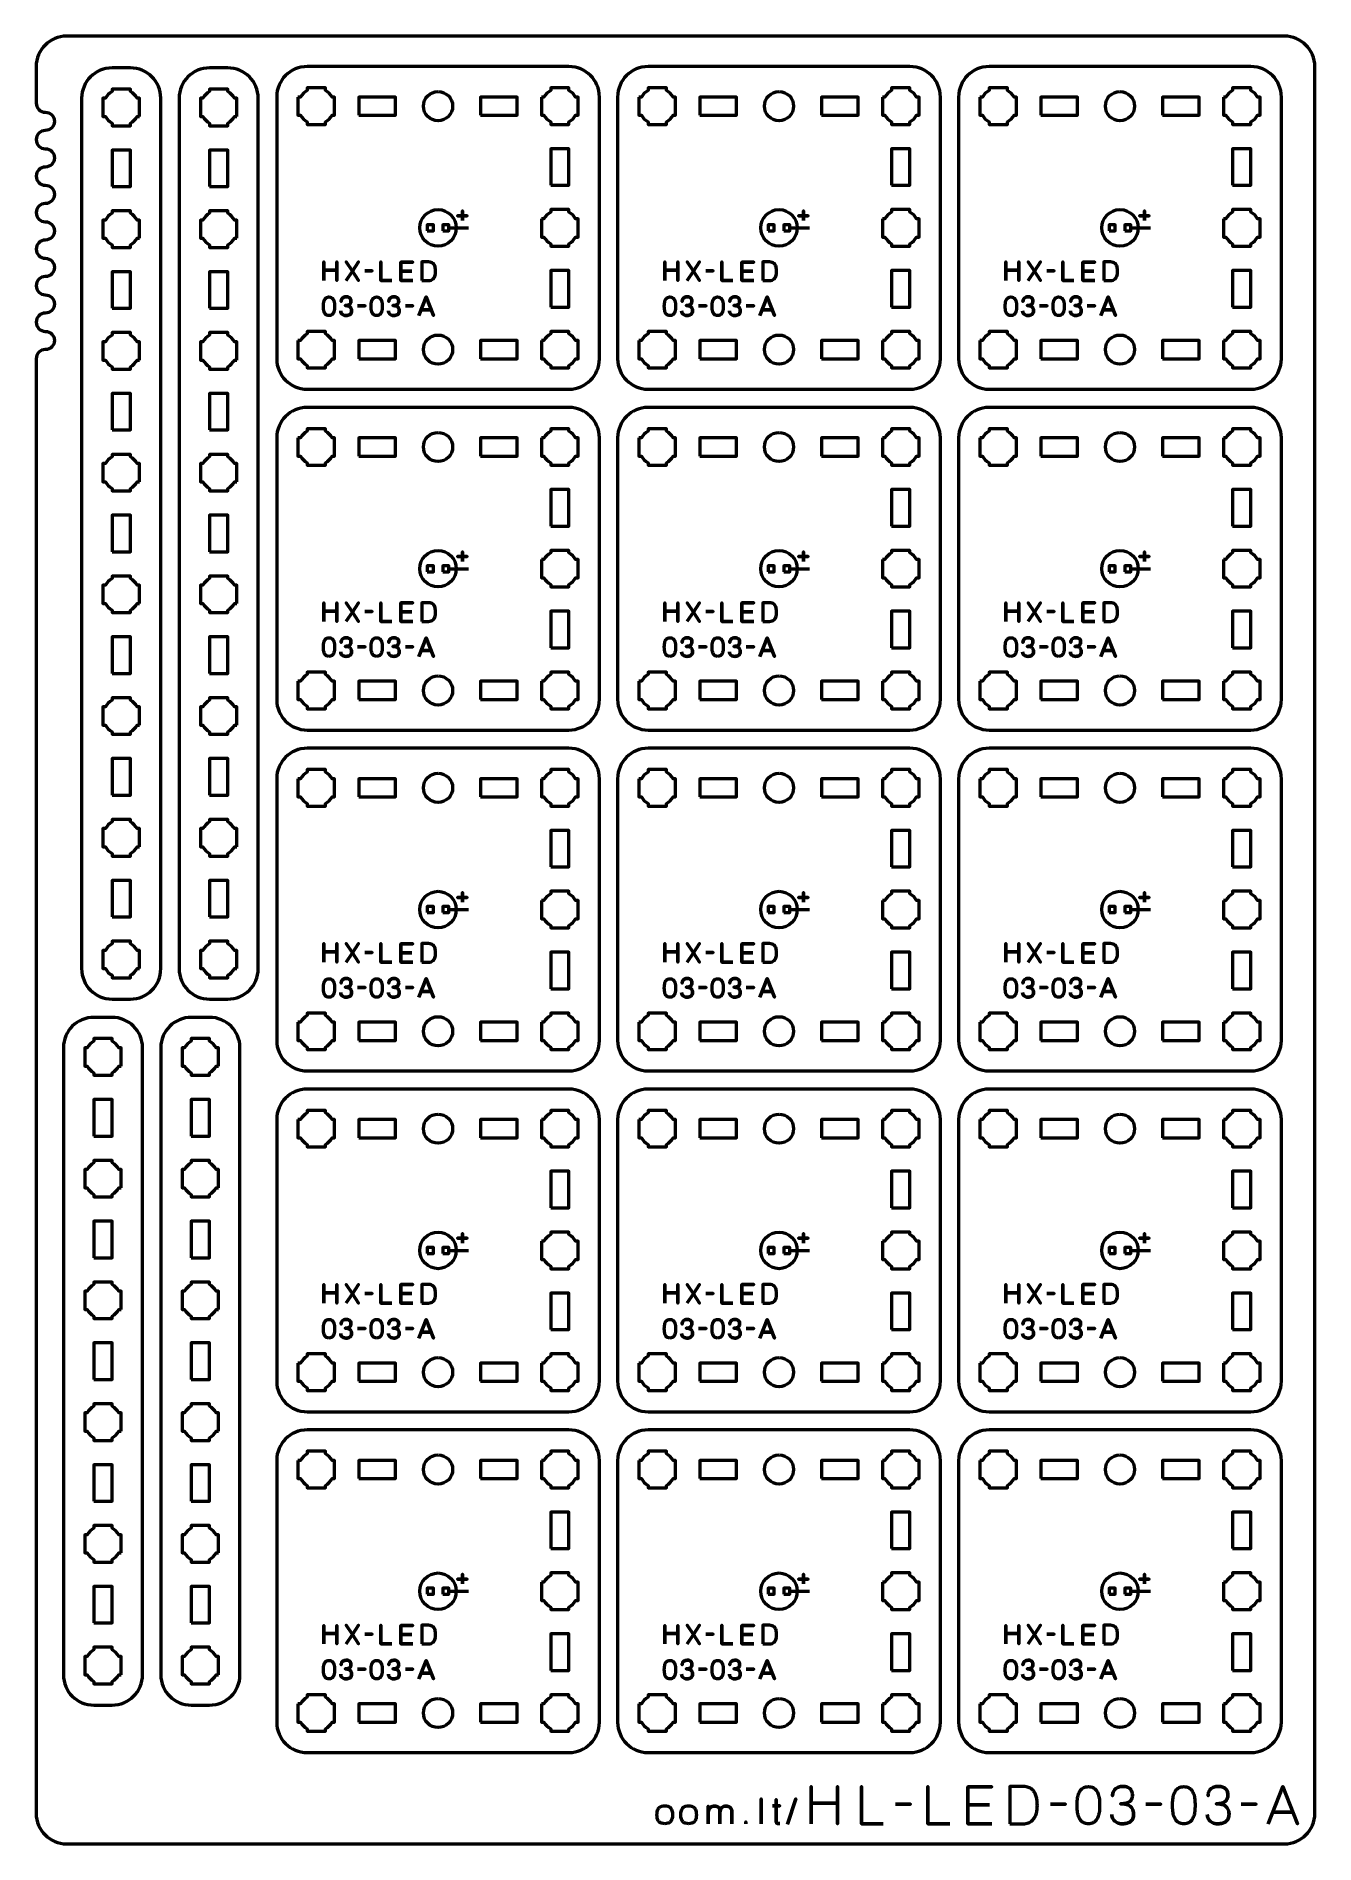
# Model space of a CAD drawing. Header units: centimetres. Extents: x -21 to 0, y -29.7 to 0.
import ezdxf

# ---------------------------------------------------------------- set-up
doc = ezdxf.new("R2010")
doc.units = ezdxf.units.CM
doc.header["$MEASUREMENT"] = 0
doc.layers.add('Layer 1', color=7, linetype='Continuous')

msp = doc.modelspace()

# ---------------------------------------------------------------- linework, layer by layer
at = {"layer": 'Layer 1', "lineweight": 53}
for points in [[(-15.7, -1.3), (-15.1, -1.3), (-15.1, -1), (-15.7, -1), (-15.7, -1.3)], [(-13.7, -1.3), (-13.1, -1.3), (-13.1, -1), (-13.7, -1), (-13.7, -1.3)], [(-10.1, -1.3), (-9.5, -1.3), (-9.5, -1), (-10.1, -1), (-10.1, -1.3)], [(-8.1, -1.3), (-7.5, -1.3), (-7.5, -1), (-8.1, -1), (-8.1, -1.3)], [(-4.5, -1.3), (-3.9, -1.3), (-3.9, -1), (-4.5, -1), (-4.5, -1.3)], [(-2.5, -1.3), (-1.9, -1.3), (-1.9, -1), (-2.5, -1), (-2.5, -1.3)], [(-12.55, -2.45), (-12.25, -2.45), (-12.25, -1.85), (-12.55, -1.85), (-12.55, -2.45)], [(-6.95, -2.45), (-6.65, -2.45), (-6.65, -1.85), (-6.95, -1.85), (-6.95, -2.45)], [(-1.35, -2.45), (-1.05, -2.45), (-1.05, -1.85), (-1.35, -1.85), (-1.35, -2.45)], [(-14.577, -3.2), (-14.477, -3.2), (-14.477, -3.1), (-14.577, -3.1), (-14.577, -3.2)], [(-14.323, -3.2), (-14.223, -3.2), (-14.223, -3.1), (-14.323, -3.1), (-14.323, -3.2)], [(-8.977, -3.2), (-8.877, -3.2), (-8.877, -3.1), (-8.977, -3.1), (-8.977, -3.2)], [(-8.723, -3.2), (-8.623, -3.2), (-8.623, -3.1), (-8.723, -3.1), (-8.723, -3.2)], [(-3.377, -3.2), (-3.277, -3.2), (-3.277, -3.1), (-3.377, -3.1), (-3.377, -3.2)], [(-3.123, -3.2), (-3.023, -3.2), (-3.023, -3.1), (-3.123, -3.1), (-3.123, -3.2)], [(-12.55, -4.45), (-12.25, -4.45), (-12.25, -3.85), (-12.55, -3.85), (-12.55, -4.45)], [(-6.95, -4.45), (-6.65, -4.45), (-6.65, -3.85), (-6.95, -3.85), (-6.95, -4.45)], [(-1.35, -4.45), (-1.05, -4.45), (-1.05, -3.85), (-1.35, -3.85), (-1.35, -4.45)], [(-15.7, -5.3), (-15.1, -5.3), (-15.1, -5), (-15.7, -5), (-15.7, -5.3)], [(-13.7, -5.3), (-13.1, -5.3), (-13.1, -5), (-13.7, -5), (-13.7, -5.3)], [(-10.1, -5.3), (-9.5, -5.3), (-9.5, -5), (-10.1, -5), (-10.1, -5.3)], [(-8.1, -5.3), (-7.5, -5.3), (-7.5, -5), (-8.1, -5), (-8.1, -5.3)], [(-4.5, -5.3), (-3.9, -5.3), (-3.9, -5), (-4.5, -5), (-4.5, -5.3)], [(-2.5, -5.3), (-1.9, -5.3), (-1.9, -5), (-2.5, -5), (-2.5, -5.3)], [(-15.7, -6.9), (-15.1, -6.9), (-15.1, -6.6), (-15.7, -6.6), (-15.7, -6.9)], [(-13.7, -6.9), (-13.1, -6.9), (-13.1, -6.6), (-13.7, -6.6), (-13.7, -6.9)], [(-10.1, -6.9), (-9.5, -6.9), (-9.5, -6.6), (-10.1, -6.6), (-10.1, -6.9)], [(-8.1, -6.9), (-7.5, -6.9), (-7.5, -6.6), (-8.1, -6.6), (-8.1, -6.9)], [(-4.5, -6.9), (-3.9, -6.9), (-3.9, -6.6), (-4.5, -6.6), (-4.5, -6.9)], [(-2.5, -6.9), (-1.9, -6.9), (-1.9, -6.6), (-2.5, -6.6), (-2.5, -6.9)], [(-12.55, -8.05), (-12.25, -8.05), (-12.25, -7.45), (-12.55, -7.45), (-12.55, -8.05)], [(-6.95, -8.05), (-6.65, -8.05), (-6.65, -7.45), (-6.95, -7.45), (-6.95, -8.05)], [(-1.35, -8.05), (-1.05, -8.05), (-1.05, -7.45), (-1.35, -7.45), (-1.35, -8.05)], [(-14.577, -8.8), (-14.477, -8.8), (-14.477, -8.7), (-14.577, -8.7), (-14.577, -8.8)], [(-14.323, -8.8), (-14.223, -8.8), (-14.223, -8.7), (-14.323, -8.7), (-14.323, -8.8)], [(-8.977, -8.8), (-8.877, -8.8), (-8.877, -8.7), (-8.977, -8.7), (-8.977, -8.8)], [(-8.723, -8.8), (-8.623, -8.8), (-8.623, -8.7), (-8.723, -8.7), (-8.723, -8.8)], [(-3.377, -8.8), (-3.277, -8.8), (-3.277, -8.7), (-3.377, -8.7), (-3.377, -8.8)], [(-3.123, -8.8), (-3.023, -8.8), (-3.023, -8.7), (-3.123, -8.7), (-3.123, -8.8)], [(-12.55, -10.05), (-12.25, -10.05), (-12.25, -9.45), (-12.55, -9.45), (-12.55, -10.05)], [(-6.95, -10.05), (-6.65, -10.05), (-6.65, -9.45), (-6.95, -9.45), (-6.95, -10.05)], [(-1.35, -10.05), (-1.05, -10.05), (-1.05, -9.45), (-1.35, -9.45), (-1.35, -10.05)], [(-15.7, -10.9), (-15.1, -10.9), (-15.1, -10.6), (-15.7, -10.6), (-15.7, -10.9)], [(-13.7, -10.9), (-13.1, -10.9), (-13.1, -10.6), (-13.7, -10.6), (-13.7, -10.9)], [(-10.1, -10.9), (-9.5, -10.9), (-9.5, -10.6), (-10.1, -10.6), (-10.1, -10.9)], [(-8.1, -10.9), (-7.5, -10.9), (-7.5, -10.6), (-8.1, -10.6), (-8.1, -10.9)], [(-4.5, -10.9), (-3.9, -10.9), (-3.9, -10.6), (-4.5, -10.6), (-4.5, -10.9)], [(-2.5, -10.9), (-1.9, -10.9), (-1.9, -10.6), (-2.5, -10.6), (-2.5, -10.9)], [(-15.7, -12.5), (-15.1, -12.5), (-15.1, -12.2), (-15.7, -12.2), (-15.7, -12.5)], [(-13.7, -12.5), (-13.1, -12.5), (-13.1, -12.2), (-13.7, -12.2), (-13.7, -12.5)], [(-10.1, -12.5), (-9.5, -12.5), (-9.5, -12.2), (-10.1, -12.2), (-10.1, -12.5)], [(-8.1, -12.5), (-7.5, -12.5), (-7.5, -12.2), (-8.1, -12.2), (-8.1, -12.5)], [(-4.5, -12.5), (-3.9, -12.5), (-3.9, -12.2), (-4.5, -12.2), (-4.5, -12.5)], [(-2.5, -12.5), (-1.9, -12.5), (-1.9, -12.2), (-2.5, -12.2), (-2.5, -12.5)], [(-12.55, -13.65), (-12.25, -13.65), (-12.25, -13.05), (-12.55, -13.05), (-12.55, -13.65)], [(-6.95, -13.65), (-6.65, -13.65), (-6.65, -13.05), (-6.95, -13.05), (-6.95, -13.65)], [(-1.35, -13.65), (-1.05, -13.65), (-1.05, -13.05), (-1.35, -13.05), (-1.35, -13.65)], [(-14.577, -14.4), (-14.477, -14.4), (-14.477, -14.3), (-14.577, -14.3), (-14.577, -14.4)], [(-14.323, -14.4), (-14.223, -14.4), (-14.223, -14.3), (-14.323, -14.3), (-14.323, -14.4)], [(-8.977, -14.4), (-8.877, -14.4), (-8.877, -14.3), (-8.977, -14.3), (-8.977, -14.4)], [(-8.723, -14.4), (-8.623, -14.4), (-8.623, -14.3), (-8.723, -14.3), (-8.723, -14.4)], [(-3.377, -14.4), (-3.277, -14.4), (-3.277, -14.3), (-3.377, -14.3), (-3.377, -14.4)], [(-3.123, -14.4), (-3.023, -14.4), (-3.023, -14.3), (-3.123, -14.3), (-3.123, -14.4)], [(-12.55, -15.65), (-12.25, -15.65), (-12.25, -15.05), (-12.55, -15.05), (-12.55, -15.65)], [(-6.95, -15.65), (-6.65, -15.65), (-6.65, -15.05), (-6.95, -15.05), (-6.95, -15.65)], [(-1.35, -15.65), (-1.05, -15.65), (-1.05, -15.05), (-1.35, -15.05), (-1.35, -15.65)], [(-15.7, -16.5), (-15.1, -16.5), (-15.1, -16.2), (-15.7, -16.2), (-15.7, -16.5)], [(-13.7, -16.5), (-13.1, -16.5), (-13.1, -16.2), (-13.7, -16.2), (-13.7, -16.5)], [(-10.1, -16.5), (-9.5, -16.5), (-9.5, -16.2), (-10.1, -16.2), (-10.1, -16.5)], [(-8.1, -16.5), (-7.5, -16.5), (-7.5, -16.2), (-8.1, -16.2), (-8.1, -16.5)], [(-4.5, -16.5), (-3.9, -16.5), (-3.9, -16.2), (-4.5, -16.2), (-4.5, -16.5)], [(-2.5, -16.5), (-1.9, -16.5), (-1.9, -16.2), (-2.5, -16.2), (-2.5, -16.5)], [(-15.7, -18.1), (-15.1, -18.1), (-15.1, -17.8), (-15.7, -17.8), (-15.7, -18.1)], [(-13.7, -18.1), (-13.1, -18.1), (-13.1, -17.8), (-13.7, -17.8), (-13.7, -18.1)], [(-10.1, -18.1), (-9.5, -18.1), (-9.5, -17.8), (-10.1, -17.8), (-10.1, -18.1)], [(-8.1, -18.1), (-7.5, -18.1), (-7.5, -17.8), (-8.1, -17.8), (-8.1, -18.1)], [(-4.5, -18.1), (-3.9, -18.1), (-3.9, -17.8), (-4.5, -17.8), (-4.5, -18.1)], [(-2.5, -18.1), (-1.9, -18.1), (-1.9, -17.8), (-2.5, -17.8), (-2.5, -18.1)], [(-12.55, -19.25), (-12.25, -19.25), (-12.25, -18.65), (-12.55, -18.65), (-12.55, -19.25)], [(-6.95, -19.25), (-6.65, -19.25), (-6.65, -18.65), (-6.95, -18.65), (-6.95, -19.25)], [(-1.35, -19.25), (-1.05, -19.25), (-1.05, -18.65), (-1.35, -18.65), (-1.35, -19.25)], [(-14.577, -20), (-14.477, -20), (-14.477, -19.9), (-14.577, -19.9), (-14.577, -20)], [(-14.323, -20), (-14.223, -20), (-14.223, -19.9), (-14.323, -19.9), (-14.323, -20)], [(-8.977, -20), (-8.877, -20), (-8.877, -19.9), (-8.977, -19.9), (-8.977, -20)], [(-8.723, -20), (-8.623, -20), (-8.623, -19.9), (-8.723, -19.9), (-8.723, -20)], [(-3.377, -20), (-3.277, -20), (-3.277, -19.9), (-3.377, -19.9), (-3.377, -20)], [(-3.123, -20), (-3.023, -20), (-3.023, -19.9), (-3.123, -19.9), (-3.123, -20)], [(-12.55, -21.25), (-12.25, -21.25), (-12.25, -20.65), (-12.55, -20.65), (-12.55, -21.25)], [(-6.95, -21.25), (-6.65, -21.25), (-6.65, -20.65), (-6.95, -20.65), (-6.95, -21.25)], [(-1.35, -21.25), (-1.05, -21.25), (-1.05, -20.65), (-1.35, -20.65), (-1.35, -21.25)], [(-15.7, -22.1), (-15.1, -22.1), (-15.1, -21.8), (-15.7, -21.8), (-15.7, -22.1)], [(-13.7, -22.1), (-13.1, -22.1), (-13.1, -21.8), (-13.7, -21.8), (-13.7, -22.1)], [(-10.1, -22.1), (-9.5, -22.1), (-9.5, -21.8), (-10.1, -21.8), (-10.1, -22.1)], [(-8.1, -22.1), (-7.5, -22.1), (-7.5, -21.8), (-8.1, -21.8), (-8.1, -22.1)], [(-4.5, -22.1), (-3.9, -22.1), (-3.9, -21.8), (-4.5, -21.8), (-4.5, -22.1)], [(-2.5, -22.1), (-1.9, -22.1), (-1.9, -21.8), (-2.5, -21.8), (-2.5, -22.1)], [(-15.7, -23.7), (-15.1, -23.7), (-15.1, -23.4), (-15.7, -23.4), (-15.7, -23.7)], [(-13.7, -23.7), (-13.1, -23.7), (-13.1, -23.4), (-13.7, -23.4), (-13.7, -23.7)], [(-10.1, -23.7), (-9.5, -23.7), (-9.5, -23.4), (-10.1, -23.4), (-10.1, -23.7)], [(-8.1, -23.7), (-7.5, -23.7), (-7.5, -23.4), (-8.1, -23.4), (-8.1, -23.7)], [(-4.5, -23.7), (-3.9, -23.7), (-3.9, -23.4), (-4.5, -23.4), (-4.5, -23.7)], [(-2.5, -23.7), (-1.9, -23.7), (-1.9, -23.4), (-2.5, -23.4), (-2.5, -23.7)], [(-12.55, -24.85), (-12.25, -24.85), (-12.25, -24.25), (-12.55, -24.25), (-12.55, -24.85)], [(-6.95, -24.85), (-6.65, -24.85), (-6.65, -24.25), (-6.95, -24.25), (-6.95, -24.85)], [(-1.35, -24.85), (-1.05, -24.85), (-1.05, -24.25), (-1.35, -24.25), (-1.35, -24.85)], [(-14.577, -25.6), (-14.477, -25.6), (-14.477, -25.5), (-14.577, -25.5), (-14.577, -25.6)], [(-14.323, -25.6), (-14.223, -25.6), (-14.223, -25.5), (-14.323, -25.5), (-14.323, -25.6)], [(-8.977, -25.6), (-8.877, -25.6), (-8.877, -25.5), (-8.977, -25.5), (-8.977, -25.6)], [(-8.723, -25.6), (-8.623, -25.6), (-8.623, -25.5), (-8.723, -25.5), (-8.723, -25.6)], [(-3.377, -25.6), (-3.277, -25.6), (-3.277, -25.5), (-3.377, -25.5), (-3.377, -25.6)], [(-3.123, -25.6), (-3.023, -25.6), (-3.023, -25.5), (-3.123, -25.5), (-3.123, -25.6)], [(-12.55, -26.85), (-12.25, -26.85), (-12.25, -26.25), (-12.55, -26.25), (-12.55, -26.85)], [(-6.95, -26.85), (-6.65, -26.85), (-6.65, -26.25), (-6.95, -26.25), (-6.95, -26.85)], [(-1.35, -26.85), (-1.05, -26.85), (-1.05, -26.25), (-1.35, -26.25), (-1.35, -26.85)], [(-15.7, -27.7), (-15.1, -27.7), (-15.1, -27.4), (-15.7, -27.4), (-15.7, -27.7)], [(-13.7, -27.7), (-13.1, -27.7), (-13.1, -27.4), (-13.7, -27.4), (-13.7, -27.7)], [(-10.1, -27.7), (-9.5, -27.7), (-9.5, -27.4), (-10.1, -27.4), (-10.1, -27.7)], [(-8.1, -27.7), (-7.5, -27.7), (-7.5, -27.4), (-8.1, -27.4), (-8.1, -27.7)], [(-4.5, -27.7), (-3.9, -27.7), (-3.9, -27.4), (-4.5, -27.4), (-4.5, -27.7)], [(-2.5, -27.7), (-1.9, -27.7), (-1.9, -27.4), (-2.5, -27.4), (-2.5, -27.7)]]:
    msp.add_lwpolyline(points, close=True, dxfattribs=at)
for centre in [(-14.4, -1.15), (-8.8, -1.15), (-3.2, -1.15), (-14.4, -5.15), (-8.8, -5.15), (-3.2, -5.15), (-14.4, -6.75), (-8.8, -6.75), (-3.2, -6.75), (-14.4, -10.75), (-8.8, -10.75), (-3.2, -10.75), (-14.4, -12.35), (-8.8, -12.35), (-3.2, -12.35), (-14.4, -16.35), (-8.8, -16.35), (-3.2, -16.35), (-14.4, -17.95), (-8.8, -17.95), (-3.2, -17.95), (-14.4, -21.95), (-8.8, -21.95), (-3.2, -21.95), (-14.4, -23.55), (-8.8, -23.55), (-3.2, -23.55), (-14.4, -27.55), (-8.8, -27.55), (-3.2, -27.55)]:
    msp.add_ellipse(centre, major_axis=(0, 0.24), ratio=1, dxfattribs=at)
at = {"layer": 'Layer 1', "color": 5, "lineweight": 53}
for centre in [(-14.4, -3.15), (-8.8, -3.15), (-3.2, -3.15), (-14.4, -8.75), (-8.8, -8.75), (-3.2, -8.75), (-14.4, -14.35), (-8.8, -14.35), (-3.2, -14.35), (-14.4, -19.95), (-8.8, -19.95), (-3.2, -19.95), (-14.4, -25.55), (-8.8, -25.55), (-3.2, -25.55)]:
    msp.add_ellipse(centre, major_axis=(0, 0.3), ratio=1, dxfattribs=at)
at = {"layer": 'Layer 1', "color": 1, "lineweight": 53}
msp.add_open_spline([(-21.00003, -29.19995), (-21.00003, -29.19995), (-21.00003, -5.29992), (-21.00003, -5.29992), (-21.00003, -5.29992), (-21.00003, -5.21709), (-20.93286, -5.14992), (-20.85003, -5.14992), (-20.85003, -5.14992), (-20.7672, -5.14992), (-20.70003, -5.08275), (-20.70003, -4.99992), (-20.70003, -4.99992), (-20.70003, -4.91709), (-20.7672, -4.84992), (-20.85003, -4.84992), (-20.85003, -4.84992), (-20.93286, -4.84992), (-21.00003, -4.78275), (-21.00003, -4.69992), (-21.00003, -4.69992), (-21.00003, -4.61709), (-20.93286, -4.54992), (-20.85003, -4.54992), (-20.85003, -4.54992), (-20.7672, -4.54992), (-20.70003, -4.48275), (-20.70003, -4.39992), (-20.70003, -4.39992), (-20.70003, -4.31709), (-20.7672, -4.24992), (-20.85003, -4.24992), (-20.85003, -4.24992), (-20.93286, -4.24992), (-21.00003, -4.18275), (-21.00003, -4.09992), (-21.00003, -4.09992), (-21.00003, -4.01709), (-20.93286, -3.94992), (-20.85003, -3.94992), (-20.85003, -3.94992), (-20.7672, -3.94992), (-20.70003, -3.88275), (-20.70003, -3.79992), (-20.70003, -3.79992), (-20.70003, -3.71709), (-20.7672, -3.64992), (-20.85003, -3.64992), (-20.85003, -3.64992), (-20.93286, -3.64992), (-21.00003, -3.58275), (-21.00003, -3.49992), (-21.00003, -3.49992), (-21.00003, -3.41709), (-20.93286, -3.34992), (-20.85003, -3.34992), (-20.85003, -3.34992), (-20.7672, -3.34992), (-20.70003, -3.28275), (-20.70003, -3.19992), (-20.70003, -3.19992), (-20.70003, -3.11709), (-20.7672, -3.04992), (-20.85003, -3.04992), (-20.85003, -3.04992), (-20.93286, -3.04992), (-21.00003, -2.98275), (-21.00003, -2.89992), (-21.00003, -2.89992), (-21.00003, -2.81709), (-20.93286, -2.74992), (-20.85003, -2.74992), (-20.85003, -2.74992), (-20.7672, -2.74992), (-20.70003, -2.68275), (-20.70003, -2.59992), (-20.70003, -2.59992), (-20.70003, -2.51709), (-20.7672, -2.44992), (-20.85003, -2.44992), (-20.85003, -2.44992), (-20.93286, -2.44992), (-21.00003, -2.38275), (-21.00003, -2.29992), (-21.00003, -2.29992), (-21.00003, -2.21709), (-20.93286, -2.14992), (-20.85003, -2.14992), (-20.85003, -2.14992), (-20.7672, -2.14992), (-20.70003, -2.08275), (-20.70003, -1.99992), (-20.70003, -1.99992), (-20.70003, -1.91709), (-20.7672, -1.84992), (-20.85003, -1.84992), (-20.85003, -1.84992), (-20.93286, -1.84992), (-21.00003, -1.78275), (-21.00003, -1.69992), (-21.00003, -1.69992), (-21.00003, -1.61709), (-20.93286, -1.54992), (-20.85003, -1.54992), (-20.85003, -1.54992), (-20.7672, -1.54992), (-20.70003, -1.48275), (-20.70003, -1.39992), (-20.70003, -1.39992), (-20.70003, -1.31709), (-20.7672, -1.24992), (-20.85003, -1.24992), (-20.85003, -1.24992), (-20.93286, -1.24992), (-21.00003, -1.18275), (-21.00003, -1.09992), (-21.00003, -1.09992), (-21.00003, -1.09992), (-21.00003, -0.49992), (-21.00003, -0.49992), (-21.00003, -0.49992), (-21.00003, -0.22295), (-20.77694, 0.00004), (-20.49994, 0.00004), (-20.49994, 0.00004), (-20.49994, 0.00004), (-0.50008, 0.00004), (-0.50008, 0.00004), (-0.50008, 0.00004), (-0.22294, 0.00004), (0.00002, -0.22295), (0.00002, -0.49992), (0.00002, -0.49992), (0.00002, -0.49992), (0.00002, -29.19995), (0.00002, -29.19995), (0.00002, -29.19995), (0.00002, -29.47695), (-0.22294, -29.70004), (-0.50008, -29.70004), (-0.50008, -29.70004), (-0.50008, -29.70004), (-20.49994, -29.70004), (-20.49994, -29.70004), (-20.49994, -29.70004), (-20.77694, -29.70004), (-21.00003, -29.47695), (-21.00003, -29.19995)], degree=3, knots=[0, 0, 0, 0, 0.02702703, 0.02702703, 0.02702703, 0.02702703, 0.05405405, 0.05405405, 0.05405405, 0.05405405, 0.08108108, 0.08108108, 0.08108108, 0.08108108, 0.10810811, 0.10810811, 0.10810811, 0.10810811, 0.13513514, 0.13513514, 0.13513514, 0.13513514, 0.16216216, 0.16216216, 0.16216216, 0.16216216, 0.18918919, 0.18918919, 0.18918919, 0.18918919, 0.21621622, 0.21621622, 0.21621622, 0.21621622, 0.24324324, 0.24324324, 0.24324324, 0.24324324, 0.27027027, 0.27027027, 0.27027027, 0.27027027, 0.2972973, 0.2972973, 0.2972973, 0.2972973, 0.32432432, 0.32432432, 0.32432432, 0.32432432, 0.35135135, 0.35135135, 0.35135135, 0.35135135, 0.37837838, 0.37837838, 0.37837838, 0.37837838, 0.40540541, 0.40540541, 0.40540541, 0.40540541, 0.43243243, 0.43243243, 0.43243243, 0.43243243, 0.45945946, 0.45945946, 0.45945946, 0.45945946, 0.48648649, 0.48648649, 0.48648649, 0.48648649, 0.51351351, 0.51351351, 0.51351351, 0.51351351, 0.54054054, 0.54054054, 0.54054054, 0.54054054, 0.56756757, 0.56756757, 0.56756757, 0.56756757, 0.59459459, 0.59459459, 0.59459459, 0.59459459, 0.62162162, 0.62162162, 0.62162162, 0.62162162, 0.64864865, 0.64864865, 0.64864865, 0.64864865, 0.67567568, 0.67567568, 0.67567568, 0.67567568, 0.7027027, 0.7027027, 0.7027027, 0.7027027, 0.72972973, 0.72972973, 0.72972973, 0.72972973, 0.75675676, 0.75675676, 0.75675676, 0.75675676, 0.78378378, 0.78378378, 0.78378378, 0.78378378, 0.81081081, 0.81081081, 0.81081081, 0.81081081, 0.83783784, 0.83783784, 0.83783784, 0.83783784, 0.86486486, 0.86486486, 0.86486486, 0.86486486, 0.89189189, 0.89189189, 0.89189189, 0.89189189, 0.91891892, 0.91891892, 0.91891892, 0.91891892, 0.94594595, 0.94594595, 0.94594595, 0.94594595, 0.97297297, 0.97297297, 0.97297297, 0.97297297, 1, 1, 1, 1], dxfattribs=at)
at = {"layer": 'Layer 1', "color": 3, "lineweight": 53}
for points in [[(-20.25301, -15.32062), (-20.25301, -15.32062), (-20.25301, -1.02074), (-20.25301, -1.02074), (-20.25301, -1.02074), (-20.25301, -0.7436), (-20.02992, -0.52064), (-19.75292, -0.52064), (-19.75292, -0.52064), (-19.75292, -0.52064), (-19.45291, -0.52064), (-19.45291, -0.52064), (-19.45291, -0.52064), (-19.17595, -0.52064), (-18.95299, -0.7436), (-18.95299, -1.02074), (-18.95299, -1.02074), (-18.95299, -1.02074), (-18.95299, -15.32062), (-18.95299, -15.32062), (-18.95299, -15.32062), (-18.95299, -15.59762), (-19.17595, -15.82072), (-19.45291, -15.82072), (-19.45291, -15.82072), (-19.45291, -15.82072), (-19.75292, -15.82072), (-19.75292, -15.82072), (-19.75292, -15.82072), (-20.02992, -15.82072), (-20.25301, -15.59762), (-20.25301, -15.32062)], [(-18.65301, -15.32062), (-18.65301, -15.32062), (-18.65301, -1.02074), (-18.65301, -1.02074), (-18.65301, -1.02074), (-18.65301, -0.7436), (-18.42992, -0.52064), (-18.15292, -0.52064), (-18.15292, -0.52064), (-18.15292, -0.52064), (-17.85291, -0.52064), (-17.85291, -0.52064), (-17.85291, -0.52064), (-17.57595, -0.52064), (-17.35299, -0.7436), (-17.35299, -1.02074), (-17.35299, -1.02074), (-17.35299, -1.02074), (-17.35299, -15.32062), (-17.35299, -15.32062), (-17.35299, -15.32062), (-17.35299, -15.59762), (-17.57595, -15.82072), (-17.85291, -15.82072), (-17.85291, -15.82072), (-17.85291, -15.82072), (-18.15292, -15.82072), (-18.15292, -15.82072), (-18.15292, -15.82072), (-18.42992, -15.82072), (-18.65301, -15.59762), (-18.65301, -15.32062)], [(-17.05, -5.3), (-17.05, -5.3), (-17.05, -1), (-17.05, -1), (-17.05, -1), (-17.05, -0.72391), (-16.82609, -0.5), (-16.55, -0.5), (-16.55, -0.5), (-16.55, -0.5), (-12.25, -0.5), (-12.25, -0.5), (-12.25, -0.5), (-11.97391, -0.5), (-11.75, -0.72391), (-11.75, -1), (-11.75, -1), (-11.75, -1), (-11.75, -5.3), (-11.75, -5.3), (-11.75, -5.3), (-11.75, -5.57609), (-11.97391, -5.8), (-12.25, -5.8), (-12.25, -5.8), (-12.25, -5.8), (-16.55, -5.8), (-16.55, -5.8), (-16.55, -5.8), (-16.82609, -5.8), (-17.05, -5.57609), (-17.05, -5.3)], [(-11.45, -5.3), (-11.45, -5.3), (-11.45, -1), (-11.45, -1), (-11.45, -1), (-11.45, -0.72391), (-11.22609, -0.5), (-10.95, -0.5), (-10.95, -0.5), (-10.95, -0.5), (-6.65, -0.5), (-6.65, -0.5), (-6.65, -0.5), (-6.37391, -0.5), (-6.15, -0.72391), (-6.15, -1), (-6.15, -1), (-6.15, -1), (-6.15, -5.3), (-6.15, -5.3), (-6.15, -5.3), (-6.15, -5.57609), (-6.37391, -5.8), (-6.65, -5.8), (-6.65, -5.8), (-6.65, -5.8), (-10.95, -5.8), (-10.95, -5.8), (-10.95, -5.8), (-11.22609, -5.8), (-11.45, -5.57609), (-11.45, -5.3)], [(-5.85, -5.3), (-5.85, -5.3), (-5.85, -1), (-5.85, -1), (-5.85, -1), (-5.85, -0.72391), (-5.62609, -0.5), (-5.35, -0.5), (-5.35, -0.5), (-5.35, -0.5), (-1.05, -0.5), (-1.05, -0.5), (-1.05, -0.5), (-0.77391, -0.5), (-0.55, -0.72391), (-0.55, -1), (-0.55, -1), (-0.55, -1), (-0.55, -5.3), (-0.55, -5.3), (-0.55, -5.3), (-0.55, -5.57609), (-0.77391, -5.8), (-1.05, -5.8), (-1.05, -5.8), (-1.05, -5.8), (-5.35, -5.8), (-5.35, -5.8), (-5.35, -5.8), (-5.62609, -5.8), (-5.85, -5.57609), (-5.85, -5.3)], [(-17.05, -10.9), (-17.05, -10.9), (-17.05, -6.6), (-17.05, -6.6), (-17.05, -6.6), (-17.05, -6.32391), (-16.82609, -6.1), (-16.55, -6.1), (-16.55, -6.1), (-16.55, -6.1), (-12.25, -6.1), (-12.25, -6.1), (-12.25, -6.1), (-11.97391, -6.1), (-11.75, -6.32391), (-11.75, -6.6), (-11.75, -6.6), (-11.75, -6.6), (-11.75, -10.9), (-11.75, -10.9), (-11.75, -10.9), (-11.75, -11.17609), (-11.97391, -11.4), (-12.25, -11.4), (-12.25, -11.4), (-12.25, -11.4), (-16.55, -11.4), (-16.55, -11.4), (-16.55, -11.4), (-16.82609, -11.4), (-17.05, -11.17609), (-17.05, -10.9)], [(-11.45, -10.9), (-11.45, -10.9), (-11.45, -6.6), (-11.45, -6.6), (-11.45, -6.6), (-11.45, -6.32391), (-11.22609, -6.1), (-10.95, -6.1), (-10.95, -6.1), (-10.95, -6.1), (-6.65, -6.1), (-6.65, -6.1), (-6.65, -6.1), (-6.37391, -6.1), (-6.15, -6.32391), (-6.15, -6.6), (-6.15, -6.6), (-6.15, -6.6), (-6.15, -10.9), (-6.15, -10.9), (-6.15, -10.9), (-6.15, -11.17609), (-6.37391, -11.4), (-6.65, -11.4), (-6.65, -11.4), (-6.65, -11.4), (-10.95, -11.4), (-10.95, -11.4), (-10.95, -11.4), (-11.22609, -11.4), (-11.45, -11.17609), (-11.45, -10.9)], [(-5.85, -10.9), (-5.85, -10.9), (-5.85, -6.6), (-5.85, -6.6), (-5.85, -6.6), (-5.85, -6.32391), (-5.62609, -6.1), (-5.35, -6.1), (-5.35, -6.1), (-5.35, -6.1), (-1.05, -6.1), (-1.05, -6.1), (-1.05, -6.1), (-0.77391, -6.1), (-0.55, -6.32391), (-0.55, -6.6), (-0.55, -6.6), (-0.55, -6.6), (-0.55, -10.9), (-0.55, -10.9), (-0.55, -10.9), (-0.55, -11.17609), (-0.77391, -11.4), (-1.05, -11.4), (-1.05, -11.4), (-1.05, -11.4), (-5.35, -11.4), (-5.35, -11.4), (-5.35, -11.4), (-5.62609, -11.4), (-5.85, -11.17609), (-5.85, -10.9)], [(-17.05, -16.5), (-17.05, -16.5), (-17.05, -12.2), (-17.05, -12.2), (-17.05, -12.2), (-17.05, -11.92391), (-16.82609, -11.7), (-16.55, -11.7), (-16.55, -11.7), (-16.55, -11.7), (-12.25, -11.7), (-12.25, -11.7), (-12.25, -11.7), (-11.97391, -11.7), (-11.75, -11.92391), (-11.75, -12.2), (-11.75, -12.2), (-11.75, -12.2), (-11.75, -16.5), (-11.75, -16.5), (-11.75, -16.5), (-11.75, -16.77609), (-11.97391, -17), (-12.25, -17), (-12.25, -17), (-12.25, -17), (-16.55, -17), (-16.55, -17), (-16.55, -17), (-16.82609, -17), (-17.05, -16.77609), (-17.05, -16.5)], [(-11.45, -16.5), (-11.45, -16.5), (-11.45, -12.2), (-11.45, -12.2), (-11.45, -12.2), (-11.45, -11.92391), (-11.22609, -11.7), (-10.95, -11.7), (-10.95, -11.7), (-10.95, -11.7), (-6.65, -11.7), (-6.65, -11.7), (-6.65, -11.7), (-6.37391, -11.7), (-6.15, -11.92391), (-6.15, -12.2), (-6.15, -12.2), (-6.15, -12.2), (-6.15, -16.5), (-6.15, -16.5), (-6.15, -16.5), (-6.15, -16.77609), (-6.37391, -17), (-6.65, -17), (-6.65, -17), (-6.65, -17), (-10.95, -17), (-10.95, -17), (-10.95, -17), (-11.22609, -17), (-11.45, -16.77609), (-11.45, -16.5)], [(-5.85, -16.5), (-5.85, -16.5), (-5.85, -12.2), (-5.85, -12.2), (-5.85, -12.2), (-5.85, -11.92391), (-5.62609, -11.7), (-5.35, -11.7), (-5.35, -11.7), (-5.35, -11.7), (-1.05, -11.7), (-1.05, -11.7), (-1.05, -11.7), (-0.77391, -11.7), (-0.55, -11.92391), (-0.55, -12.2), (-0.55, -12.2), (-0.55, -12.2), (-0.55, -16.5), (-0.55, -16.5), (-0.55, -16.5), (-0.55, -16.77609), (-0.77391, -17), (-1.05, -17), (-1.05, -17), (-1.05, -17), (-5.35, -17), (-5.35, -17), (-5.35, -17), (-5.62609, -17), (-5.85, -16.77609), (-5.85, -16.5)], [(-20.55301, -26.92062), (-20.55301, -26.92062), (-20.55301, -16.62064), (-20.55301, -16.62064), (-20.55301, -16.62064), (-20.55301, -16.34364), (-20.32992, -16.12068), (-20.05292, -16.12068), (-20.05292, -16.12068), (-20.05292, -16.12068), (-19.75291, -16.12068), (-19.75291, -16.12068), (-19.75291, -16.12068), (-19.47595, -16.12068), (-19.25299, -16.34364), (-19.25299, -16.62064), (-19.25299, -16.62064), (-19.25299, -16.62064), (-19.25299, -26.92062), (-19.25299, -26.92062), (-19.25299, -26.92062), (-19.25299, -27.19762), (-19.47595, -27.42072), (-19.75291, -27.42072), (-19.75291, -27.42072), (-19.75291, -27.42072), (-20.05292, -27.42072), (-20.05292, -27.42072), (-20.05292, -27.42072), (-20.32992, -27.42072), (-20.55301, -27.19762), (-20.55301, -26.92062)], [(-18.95301, -26.92062), (-18.95301, -26.92062), (-18.95301, -16.62064), (-18.95301, -16.62064), (-18.95301, -16.62064), (-18.95301, -16.34364), (-18.72992, -16.12068), (-18.45292, -16.12068), (-18.45292, -16.12068), (-18.45292, -16.12068), (-18.15291, -16.12068), (-18.15291, -16.12068), (-18.15291, -16.12068), (-17.87595, -16.12068), (-17.65299, -16.34364), (-17.65299, -16.62064), (-17.65299, -16.62064), (-17.65299, -16.62064), (-17.65299, -26.92062), (-17.65299, -26.92062), (-17.65299, -26.92062), (-17.65299, -27.19762), (-17.87595, -27.42072), (-18.15291, -27.42072), (-18.15291, -27.42072), (-18.15291, -27.42072), (-18.45292, -27.42072), (-18.45292, -27.42072), (-18.45292, -27.42072), (-18.72992, -27.42072), (-18.95301, -27.19762), (-18.95301, -26.92062)], [(-17.05, -22.1), (-17.05, -22.1), (-17.05, -17.8), (-17.05, -17.8), (-17.05, -17.8), (-17.05, -17.52391), (-16.82609, -17.3), (-16.55, -17.3), (-16.55, -17.3), (-16.55, -17.3), (-12.25, -17.3), (-12.25, -17.3), (-12.25, -17.3), (-11.97391, -17.3), (-11.75, -17.52391), (-11.75, -17.8), (-11.75, -17.8), (-11.75, -17.8), (-11.75, -22.1), (-11.75, -22.1), (-11.75, -22.1), (-11.75, -22.37609), (-11.97391, -22.6), (-12.25, -22.6), (-12.25, -22.6), (-12.25, -22.6), (-16.55, -22.6), (-16.55, -22.6), (-16.55, -22.6), (-16.82609, -22.6), (-17.05, -22.37609), (-17.05, -22.1)], [(-11.45, -22.1), (-11.45, -22.1), (-11.45, -17.8), (-11.45, -17.8), (-11.45, -17.8), (-11.45, -17.52391), (-11.22609, -17.3), (-10.95, -17.3), (-10.95, -17.3), (-10.95, -17.3), (-6.65, -17.3), (-6.65, -17.3), (-6.65, -17.3), (-6.37391, -17.3), (-6.15, -17.52391), (-6.15, -17.8), (-6.15, -17.8), (-6.15, -17.8), (-6.15, -22.1), (-6.15, -22.1), (-6.15, -22.1), (-6.15, -22.37609), (-6.37391, -22.6), (-6.65, -22.6), (-6.65, -22.6), (-6.65, -22.6), (-10.95, -22.6), (-10.95, -22.6), (-10.95, -22.6), (-11.22609, -22.6), (-11.45, -22.37609), (-11.45, -22.1)], [(-5.85, -22.1), (-5.85, -22.1), (-5.85, -17.8), (-5.85, -17.8), (-5.85, -17.8), (-5.85, -17.52391), (-5.62609, -17.3), (-5.35, -17.3), (-5.35, -17.3), (-5.35, -17.3), (-1.05, -17.3), (-1.05, -17.3), (-1.05, -17.3), (-0.77391, -17.3), (-0.55, -17.52391), (-0.55, -17.8), (-0.55, -17.8), (-0.55, -17.8), (-0.55, -22.1), (-0.55, -22.1), (-0.55, -22.1), (-0.55, -22.37609), (-0.77391, -22.6), (-1.05, -22.6), (-1.05, -22.6), (-1.05, -22.6), (-5.35, -22.6), (-5.35, -22.6), (-5.35, -22.6), (-5.62609, -22.6), (-5.85, -22.37609), (-5.85, -22.1)], [(-17.05, -27.7), (-17.05, -27.7), (-17.05, -23.4), (-17.05, -23.4), (-17.05, -23.4), (-17.05, -23.12391), (-16.82609, -22.9), (-16.55, -22.9), (-16.55, -22.9), (-16.55, -22.9), (-12.25, -22.9), (-12.25, -22.9), (-12.25, -22.9), (-11.97391, -22.9), (-11.75, -23.12391), (-11.75, -23.4), (-11.75, -23.4), (-11.75, -23.4), (-11.75, -27.7), (-11.75, -27.7), (-11.75, -27.7), (-11.75, -27.97609), (-11.97391, -28.2), (-12.25, -28.2), (-12.25, -28.2), (-12.25, -28.2), (-16.55, -28.2), (-16.55, -28.2), (-16.55, -28.2), (-16.82609, -28.2), (-17.05, -27.97609), (-17.05, -27.7)], [(-11.45, -27.7), (-11.45, -27.7), (-11.45, -23.4), (-11.45, -23.4), (-11.45, -23.4), (-11.45, -23.12391), (-11.22609, -22.9), (-10.95, -22.9), (-10.95, -22.9), (-10.95, -22.9), (-6.65, -22.9), (-6.65, -22.9), (-6.65, -22.9), (-6.37391, -22.9), (-6.15, -23.12391), (-6.15, -23.4), (-6.15, -23.4), (-6.15, -23.4), (-6.15, -27.7), (-6.15, -27.7), (-6.15, -27.7), (-6.15, -27.97609), (-6.37391, -28.2), (-6.65, -28.2), (-6.65, -28.2), (-6.65, -28.2), (-10.95, -28.2), (-10.95, -28.2), (-10.95, -28.2), (-11.22609, -28.2), (-11.45, -27.97609), (-11.45, -27.7)], [(-5.85, -27.7), (-5.85, -27.7), (-5.85, -23.4), (-5.85, -23.4), (-5.85, -23.4), (-5.85, -23.12391), (-5.62609, -22.9), (-5.35, -22.9), (-5.35, -22.9), (-5.35, -22.9), (-1.05, -22.9), (-1.05, -22.9), (-1.05, -22.9), (-0.77391, -22.9), (-0.55, -23.12391), (-0.55, -23.4), (-0.55, -23.4), (-0.55, -23.4), (-0.55, -27.7), (-0.55, -27.7), (-0.55, -27.7), (-0.55, -27.97609), (-0.77391, -28.2), (-1.05, -28.2), (-1.05, -28.2), (-1.05, -28.2), (-5.35, -28.2), (-5.35, -28.2), (-5.35, -28.2), (-5.62609, -28.2), (-5.85, -27.97609), (-5.85, -27.7)]]:
    msp.add_open_spline(points, degree=3, knots=[0, 0, 0, 0, 0.125, 0.125, 0.125, 0.125, 0.25, 0.25, 0.25, 0.25, 0.375, 0.375, 0.375, 0.375, 0.5, 0.5, 0.5, 0.5, 0.625, 0.625, 0.625, 0.625, 0.75, 0.75, 0.75, 0.75, 0.875, 0.875, 0.875, 0.875, 1, 1, 1, 1], dxfattribs=at)
at = {"layer": 'Layer 1', "lineweight": 53}
for points, knots in [([(-19.30298, -1.32074), (-19.30298, -1.32074), (-19.34309, -1.32074), (-19.34309, -1.32074), (-19.34309, -1.32074), (-19.36941, -1.36621), (-19.40744, -1.40424), (-19.45291, -1.43056), (-19.45291, -1.43056), (-19.45291, -1.43056), (-19.45291, -1.47067), (-19.45291, -1.47067), (-19.45291, -1.47067), (-19.45291, -1.47067), (-19.60299, -1.47067), (-19.60299, -1.47067), (-19.60299, -1.47067), (-19.60299, -1.47067), (-19.75292, -1.47067), (-19.75292, -1.47067), (-19.75292, -1.47067), (-19.75292, -1.47067), (-19.75292, -1.43056), (-19.75292, -1.43056), (-19.75292, -1.43056), (-19.79853, -1.40424), (-19.83645, -1.36621), (-19.86277, -1.32074), (-19.86277, -1.32074), (-19.86277, -1.32074), (-19.90299, -1.32074), (-19.90299, -1.32074), (-19.90299, -1.32074), (-19.90299, -1.32074), (-19.90299, -1.17067), (-19.90299, -1.17067), (-19.90299, -1.17067), (-19.90299, -1.17067), (-19.90299, -1.02074), (-19.90299, -1.02074), (-19.90299, -1.02074), (-19.90299, -1.02074), (-19.86277, -1.02074), (-19.86277, -1.02074), (-19.86277, -1.02074), (-19.83645, -0.97512), (-19.79853, -0.93724), (-19.75292, -0.91088), (-19.75292, -0.91088), (-19.75292, -0.91088), (-19.75292, -0.87067), (-19.75292, -0.87067), (-19.75292, -0.87067), (-19.75292, -0.87067), (-19.60299, -0.87067), (-19.60299, -0.87067), (-19.60299, -0.87067), (-19.60299, -0.87067), (-19.45291, -0.87067), (-19.45291, -0.87067), (-19.45291, -0.87067), (-19.45291, -0.87067), (-19.45291, -0.91088), (-19.45291, -0.91088), (-19.45291, -0.91088), (-19.40744, -0.93724), (-19.36941, -0.97512), (-19.34309, -1.02074), (-19.34309, -1.02074), (-19.34309, -1.02074), (-19.30298, -1.02074), (-19.30298, -1.02074), (-19.30298, -1.02074), (-19.30298, -1.02074), (-19.30298, -1.17067), (-19.30298, -1.17067), (-19.30298, -1.17067), (-19.30298, -1.17067), (-19.30298, -1.32074), (-19.30298, -1.32074)], [0, 0, 0, 0, 0.05, 0.05, 0.05, 0.05, 0.1, 0.1, 0.1, 0.1, 0.15, 0.15, 0.15, 0.15, 0.2, 0.2, 0.2, 0.2, 0.25, 0.25, 0.25, 0.25, 0.3, 0.3, 0.3, 0.3, 0.35, 0.35, 0.35, 0.35, 0.4, 0.4, 0.4, 0.4, 0.45, 0.45, 0.45, 0.45, 0.5, 0.5, 0.5, 0.5, 0.55, 0.55, 0.55, 0.55, 0.6, 0.6, 0.6, 0.6, 0.65, 0.65, 0.65, 0.65, 0.7, 0.7, 0.7, 0.7, 0.75, 0.75, 0.75, 0.75, 0.8, 0.8, 0.8, 0.8, 0.85, 0.85, 0.85, 0.85, 0.9, 0.9, 0.9, 0.9, 0.95, 0.95, 0.95, 0.95, 1, 1, 1, 1]), ([(-17.70298, -1.32074), (-17.70298, -1.32074), (-17.74309, -1.32074), (-17.74309, -1.32074), (-17.74309, -1.32074), (-17.76941, -1.36621), (-17.80744, -1.40424), (-17.85291, -1.43056), (-17.85291, -1.43056), (-17.85291, -1.43056), (-17.85291, -1.47067), (-17.85291, -1.47067), (-17.85291, -1.47067), (-17.85291, -1.47067), (-18.00299, -1.47067), (-18.00299, -1.47067), (-18.00299, -1.47067), (-18.00299, -1.47067), (-18.15292, -1.47067), (-18.15292, -1.47067), (-18.15292, -1.47067), (-18.15292, -1.47067), (-18.15292, -1.43056), (-18.15292, -1.43056), (-18.15292, -1.43056), (-18.19853, -1.40424), (-18.23645, -1.36621), (-18.26277, -1.32074), (-18.26277, -1.32074), (-18.26277, -1.32074), (-18.30299, -1.32074), (-18.30299, -1.32074), (-18.30299, -1.32074), (-18.30299, -1.32074), (-18.30299, -1.17067), (-18.30299, -1.17067), (-18.30299, -1.17067), (-18.30299, -1.17067), (-18.30299, -1.02074), (-18.30299, -1.02074), (-18.30299, -1.02074), (-18.30299, -1.02074), (-18.26277, -1.02074), (-18.26277, -1.02074), (-18.26277, -1.02074), (-18.23645, -0.97512), (-18.19853, -0.93724), (-18.15292, -0.91088), (-18.15292, -0.91088), (-18.15292, -0.91088), (-18.15292, -0.87067), (-18.15292, -0.87067), (-18.15292, -0.87067), (-18.15292, -0.87067), (-18.00299, -0.87067), (-18.00299, -0.87067), (-18.00299, -0.87067), (-18.00299, -0.87067), (-17.85291, -0.87067), (-17.85291, -0.87067), (-17.85291, -0.87067), (-17.85291, -0.87067), (-17.85291, -0.91088), (-17.85291, -0.91088), (-17.85291, -0.91088), (-17.80744, -0.93724), (-17.76941, -0.97512), (-17.74309, -1.02074), (-17.74309, -1.02074), (-17.74309, -1.02074), (-17.70298, -1.02074), (-17.70298, -1.02074), (-17.70298, -1.02074), (-17.70298, -1.02074), (-17.70298, -1.17067), (-17.70298, -1.17067), (-17.70298, -1.17067), (-17.70298, -1.17067), (-17.70298, -1.32074), (-17.70298, -1.32074)], [0, 0, 0, 0, 0.05, 0.05, 0.05, 0.05, 0.1, 0.1, 0.1, 0.1, 0.15, 0.15, 0.15, 0.15, 0.2, 0.2, 0.2, 0.2, 0.25, 0.25, 0.25, 0.25, 0.3, 0.3, 0.3, 0.3, 0.35, 0.35, 0.35, 0.35, 0.4, 0.4, 0.4, 0.4, 0.45, 0.45, 0.45, 0.45, 0.5, 0.5, 0.5, 0.5, 0.55, 0.55, 0.55, 0.55, 0.6, 0.6, 0.6, 0.6, 0.65, 0.65, 0.65, 0.65, 0.7, 0.7, 0.7, 0.7, 0.75, 0.75, 0.75, 0.75, 0.8, 0.8, 0.8, 0.8, 0.85, 0.85, 0.85, 0.85, 0.9, 0.9, 0.9, 0.9, 0.95, 0.95, 0.95, 0.95, 1, 1, 1, 1]), ([(-16.7, -1), (-16.7, -1), (-16.65985, -1), (-16.65985, -1), (-16.65985, -1), (-16.6335, -0.95447), (-16.59553, -0.9165), (-16.55, -0.89015), (-16.55, -0.89015), (-16.55, -0.89015), (-16.55, -0.85), (-16.55, -0.85), (-16.55, -0.85), (-16.55, -0.85), (-16.4, -0.85), (-16.4, -0.85), (-16.4, -0.85), (-16.4, -0.85), (-16.25, -0.85), (-16.25, -0.85), (-16.25, -0.85), (-16.25, -0.85), (-16.25, -0.89015), (-16.25, -0.89015), (-16.25, -0.89015), (-16.20447, -0.9165), (-16.1665, -0.95447), (-16.14015, -1), (-16.14015, -1), (-16.14015, -1), (-16.1, -1), (-16.1, -1), (-16.1, -1), (-16.1, -1), (-16.1, -1.15), (-16.1, -1.15), (-16.1, -1.15), (-16.1, -1.15), (-16.1, -1.3), (-16.1, -1.3), (-16.1, -1.3), (-16.1, -1.3), (-16.14015, -1.3), (-16.14015, -1.3), (-16.14015, -1.3), (-16.1665, -1.34553), (-16.20447, -1.3835), (-16.25, -1.40985), (-16.25, -1.40985), (-16.25, -1.40985), (-16.25, -1.45), (-16.25, -1.45), (-16.25, -1.45), (-16.25, -1.45), (-16.4, -1.45), (-16.4, -1.45), (-16.4, -1.45), (-16.4, -1.45), (-16.55, -1.45), (-16.55, -1.45), (-16.55, -1.45), (-16.55, -1.45), (-16.55, -1.40985), (-16.55, -1.40985), (-16.55, -1.40985), (-16.59553, -1.3835), (-16.6335, -1.34553), (-16.65985, -1.3), (-16.65985, -1.3), (-16.65985, -1.3), (-16.7, -1.3), (-16.7, -1.3), (-16.7, -1.3), (-16.7, -1.3), (-16.7, -1.15), (-16.7, -1.15), (-16.7, -1.15), (-16.7, -1.15), (-16.7, -1), (-16.7, -1)], [0, 0, 0, 0, 0.05, 0.05, 0.05, 0.05, 0.1, 0.1, 0.1, 0.1, 0.15, 0.15, 0.15, 0.15, 0.2, 0.2, 0.2, 0.2, 0.25, 0.25, 0.25, 0.25, 0.3, 0.3, 0.3, 0.3, 0.35, 0.35, 0.35, 0.35, 0.4, 0.4, 0.4, 0.4, 0.45, 0.45, 0.45, 0.45, 0.5, 0.5, 0.5, 0.5, 0.55, 0.55, 0.55, 0.55, 0.6, 0.6, 0.6, 0.6, 0.65, 0.65, 0.65, 0.65, 0.7, 0.7, 0.7, 0.7, 0.75, 0.75, 0.75, 0.75, 0.8, 0.8, 0.8, 0.8, 0.85, 0.85, 0.85, 0.85, 0.9, 0.9, 0.9, 0.9, 0.95, 0.95, 0.95, 0.95, 1, 1, 1, 1]), ([(-12.7, -1), (-12.7, -1), (-12.65985, -1), (-12.65985, -1), (-12.65985, -1), (-12.6335, -0.95447), (-12.59553, -0.9165), (-12.55, -0.89015), (-12.55, -0.89015), (-12.55, -0.89015), (-12.55, -0.85), (-12.55, -0.85), (-12.55, -0.85), (-12.55, -0.85), (-12.4, -0.85), (-12.4, -0.85), (-12.4, -0.85), (-12.4, -0.85), (-12.25, -0.85), (-12.25, -0.85), (-12.25, -0.85), (-12.25, -0.85), (-12.25, -0.89015), (-12.25, -0.89015), (-12.25, -0.89015), (-12.20447, -0.9165), (-12.1665, -0.95447), (-12.14015, -1), (-12.14015, -1), (-12.14015, -1), (-12.1, -1), (-12.1, -1), (-12.1, -1), (-12.1, -1), (-12.1, -1.15), (-12.1, -1.15), (-12.1, -1.15), (-12.1, -1.15), (-12.1, -1.3), (-12.1, -1.3), (-12.1, -1.3), (-12.1, -1.3), (-12.14015, -1.3), (-12.14015, -1.3), (-12.14015, -1.3), (-12.1665, -1.34553), (-12.20447, -1.3835), (-12.25, -1.40985), (-12.25, -1.40985), (-12.25, -1.40985), (-12.25, -1.45), (-12.25, -1.45), (-12.25, -1.45), (-12.25, -1.45), (-12.4, -1.45), (-12.4, -1.45), (-12.4, -1.45), (-12.4, -1.45), (-12.55, -1.45), (-12.55, -1.45), (-12.55, -1.45), (-12.55, -1.45), (-12.55, -1.40985), (-12.55, -1.40985), (-12.55, -1.40985), (-12.59553, -1.3835), (-12.6335, -1.34553), (-12.65985, -1.3), (-12.65985, -1.3), (-12.65985, -1.3), (-12.7, -1.3), (-12.7, -1.3), (-12.7, -1.3), (-12.7, -1.3), (-12.7, -1.15), (-12.7, -1.15), (-12.7, -1.15), (-12.7, -1.15), (-12.7, -1), (-12.7, -1)], [0, 0, 0, 0, 0.05, 0.05, 0.05, 0.05, 0.1, 0.1, 0.1, 0.1, 0.15, 0.15, 0.15, 0.15, 0.2, 0.2, 0.2, 0.2, 0.25, 0.25, 0.25, 0.25, 0.3, 0.3, 0.3, 0.3, 0.35, 0.35, 0.35, 0.35, 0.4, 0.4, 0.4, 0.4, 0.45, 0.45, 0.45, 0.45, 0.5, 0.5, 0.5, 0.5, 0.55, 0.55, 0.55, 0.55, 0.6, 0.6, 0.6, 0.6, 0.65, 0.65, 0.65, 0.65, 0.7, 0.7, 0.7, 0.7, 0.75, 0.75, 0.75, 0.75, 0.8, 0.8, 0.8, 0.8, 0.85, 0.85, 0.85, 0.85, 0.9, 0.9, 0.9, 0.9, 0.95, 0.95, 0.95, 0.95, 1, 1, 1, 1]), ([(-11.1, -1), (-11.1, -1), (-11.05985, -1), (-11.05985, -1), (-11.05985, -1), (-11.0335, -0.95447), (-10.99553, -0.9165), (-10.95, -0.89015), (-10.95, -0.89015), (-10.95, -0.89015), (-10.95, -0.85), (-10.95, -0.85), (-10.95, -0.85), (-10.95, -0.85), (-10.8, -0.85), (-10.8, -0.85), (-10.8, -0.85), (-10.8, -0.85), (-10.65, -0.85), (-10.65, -0.85), (-10.65, -0.85), (-10.65, -0.85), (-10.65, -0.89015), (-10.65, -0.89015), (-10.65, -0.89015), (-10.60447, -0.9165), (-10.5665, -0.95447), (-10.54015, -1), (-10.54015, -1), (-10.54015, -1), (-10.5, -1), (-10.5, -1), (-10.5, -1), (-10.5, -1), (-10.5, -1.15), (-10.5, -1.15), (-10.5, -1.15), (-10.5, -1.15), (-10.5, -1.3), (-10.5, -1.3), (-10.5, -1.3), (-10.5, -1.3), (-10.54015, -1.3), (-10.54015, -1.3), (-10.54015, -1.3), (-10.5665, -1.34553), (-10.60447, -1.3835), (-10.65, -1.40985), (-10.65, -1.40985), (-10.65, -1.40985), (-10.65, -1.45), (-10.65, -1.45), (-10.65, -1.45), (-10.65, -1.45), (-10.8, -1.45), (-10.8, -1.45), (-10.8, -1.45), (-10.8, -1.45), (-10.95, -1.45), (-10.95, -1.45), (-10.95, -1.45), (-10.95, -1.45), (-10.95, -1.40985), (-10.95, -1.40985), (-10.95, -1.40985), (-10.99553, -1.3835), (-11.0335, -1.34553), (-11.05985, -1.3), (-11.05985, -1.3), (-11.05985, -1.3), (-11.1, -1.3), (-11.1, -1.3), (-11.1, -1.3), (-11.1, -1.3), (-11.1, -1.15), (-11.1, -1.15), (-11.1, -1.15), (-11.1, -1.15), (-11.1, -1), (-11.1, -1)], [0, 0, 0, 0, 0.05, 0.05, 0.05, 0.05, 0.1, 0.1, 0.1, 0.1, 0.15, 0.15, 0.15, 0.15, 0.2, 0.2, 0.2, 0.2, 0.25, 0.25, 0.25, 0.25, 0.3, 0.3, 0.3, 0.3, 0.35, 0.35, 0.35, 0.35, 0.4, 0.4, 0.4, 0.4, 0.45, 0.45, 0.45, 0.45, 0.5, 0.5, 0.5, 0.5, 0.55, 0.55, 0.55, 0.55, 0.6, 0.6, 0.6, 0.6, 0.65, 0.65, 0.65, 0.65, 0.7, 0.7, 0.7, 0.7, 0.75, 0.75, 0.75, 0.75, 0.8, 0.8, 0.8, 0.8, 0.85, 0.85, 0.85, 0.85, 0.9, 0.9, 0.9, 0.9, 0.95, 0.95, 0.95, 0.95, 1, 1, 1, 1]), ([(-7.1, -1), (-7.1, -1), (-7.05985, -1), (-7.05985, -1), (-7.05985, -1), (-7.0335, -0.95447), (-6.99553, -0.9165), (-6.95, -0.89015), (-6.95, -0.89015), (-6.95, -0.89015), (-6.95, -0.85), (-6.95, -0.85), (-6.95, -0.85), (-6.95, -0.85), (-6.8, -0.85), (-6.8, -0.85), (-6.8, -0.85), (-6.8, -0.85), (-6.65, -0.85), (-6.65, -0.85), (-6.65, -0.85), (-6.65, -0.85), (-6.65, -0.89015), (-6.65, -0.89015), (-6.65, -0.89015), (-6.60447, -0.9165), (-6.5665, -0.95447), (-6.54015, -1), (-6.54015, -1), (-6.54015, -1), (-6.5, -1), (-6.5, -1), (-6.5, -1), (-6.5, -1), (-6.5, -1.15), (-6.5, -1.15), (-6.5, -1.15), (-6.5, -1.15), (-6.5, -1.3), (-6.5, -1.3), (-6.5, -1.3), (-6.5, -1.3), (-6.54015, -1.3), (-6.54015, -1.3), (-6.54015, -1.3), (-6.5665, -1.34553), (-6.60447, -1.3835), (-6.65, -1.40985), (-6.65, -1.40985), (-6.65, -1.40985), (-6.65, -1.45), (-6.65, -1.45), (-6.65, -1.45), (-6.65, -1.45), (-6.8, -1.45), (-6.8, -1.45), (-6.8, -1.45), (-6.8, -1.45), (-6.95, -1.45), (-6.95, -1.45), (-6.95, -1.45), (-6.95, -1.45), (-6.95, -1.40985), (-6.95, -1.40985), (-6.95, -1.40985), (-6.99553, -1.3835), (-7.0335, -1.34553), (-7.05985, -1.3), (-7.05985, -1.3), (-7.05985, -1.3), (-7.1, -1.3), (-7.1, -1.3), (-7.1, -1.3), (-7.1, -1.3), (-7.1, -1.15), (-7.1, -1.15), (-7.1, -1.15), (-7.1, -1.15), (-7.1, -1), (-7.1, -1)], [0, 0, 0, 0, 0.05, 0.05, 0.05, 0.05, 0.1, 0.1, 0.1, 0.1, 0.15, 0.15, 0.15, 0.15, 0.2, 0.2, 0.2, 0.2, 0.25, 0.25, 0.25, 0.25, 0.3, 0.3, 0.3, 0.3, 0.35, 0.35, 0.35, 0.35, 0.4, 0.4, 0.4, 0.4, 0.45, 0.45, 0.45, 0.45, 0.5, 0.5, 0.5, 0.5, 0.55, 0.55, 0.55, 0.55, 0.6, 0.6, 0.6, 0.6, 0.65, 0.65, 0.65, 0.65, 0.7, 0.7, 0.7, 0.7, 0.75, 0.75, 0.75, 0.75, 0.8, 0.8, 0.8, 0.8, 0.85, 0.85, 0.85, 0.85, 0.9, 0.9, 0.9, 0.9, 0.95, 0.95, 0.95, 0.95, 1, 1, 1, 1]), ([(-5.5, -1), (-5.5, -1), (-5.45985, -1), (-5.45985, -1), (-5.45985, -1), (-5.4335, -0.95447), (-5.39553, -0.9165), (-5.35, -0.89015), (-5.35, -0.89015), (-5.35, -0.89015), (-5.35, -0.85), (-5.35, -0.85), (-5.35, -0.85), (-5.35, -0.85), (-5.2, -0.85), (-5.2, -0.85), (-5.2, -0.85), (-5.2, -0.85), (-5.05, -0.85), (-5.05, -0.85), (-5.05, -0.85), (-5.05, -0.85), (-5.05, -0.89015), (-5.05, -0.89015), (-5.05, -0.89015), (-5.00447, -0.9165), (-4.9665, -0.95447), (-4.94015, -1), (-4.94015, -1), (-4.94015, -1), (-4.9, -1), (-4.9, -1), (-4.9, -1), (-4.9, -1), (-4.9, -1.15), (-4.9, -1.15), (-4.9, -1.15), (-4.9, -1.15), (-4.9, -1.3), (-4.9, -1.3), (-4.9, -1.3), (-4.9, -1.3), (-4.94015, -1.3), (-4.94015, -1.3), (-4.94015, -1.3), (-4.9665, -1.34553), (-5.00447, -1.3835), (-5.05, -1.40985), (-5.05, -1.40985), (-5.05, -1.40985), (-5.05, -1.45), (-5.05, -1.45), (-5.05, -1.45), (-5.05, -1.45), (-5.2, -1.45), (-5.2, -1.45), (-5.2, -1.45), (-5.2, -1.45), (-5.35, -1.45), (-5.35, -1.45), (-5.35, -1.45), (-5.35, -1.45), (-5.35, -1.40985), (-5.35, -1.40985), (-5.35, -1.40985), (-5.39553, -1.3835), (-5.4335, -1.34553), (-5.45985, -1.3), (-5.45985, -1.3), (-5.45985, -1.3), (-5.5, -1.3), (-5.5, -1.3), (-5.5, -1.3), (-5.5, -1.3), (-5.5, -1.15), (-5.5, -1.15), (-5.5, -1.15), (-5.5, -1.15), (-5.5, -1), (-5.5, -1)], [0, 0, 0, 0, 0.05, 0.05, 0.05, 0.05, 0.1, 0.1, 0.1, 0.1, 0.15, 0.15, 0.15, 0.15, 0.2, 0.2, 0.2, 0.2, 0.25, 0.25, 0.25, 0.25, 0.3, 0.3, 0.3, 0.3, 0.35, 0.35, 0.35, 0.35, 0.4, 0.4, 0.4, 0.4, 0.45, 0.45, 0.45, 0.45, 0.5, 0.5, 0.5, 0.5, 0.55, 0.55, 0.55, 0.55, 0.6, 0.6, 0.6, 0.6, 0.65, 0.65, 0.65, 0.65, 0.7, 0.7, 0.7, 0.7, 0.75, 0.75, 0.75, 0.75, 0.8, 0.8, 0.8, 0.8, 0.85, 0.85, 0.85, 0.85, 0.9, 0.9, 0.9, 0.9, 0.95, 0.95, 0.95, 0.95, 1, 1, 1, 1]), ([(-1.5, -1), (-1.5, -1), (-1.45985, -1), (-1.45985, -1), (-1.45985, -1), (-1.4335, -0.95447), (-1.39553, -0.9165), (-1.35, -0.89015), (-1.35, -0.89015), (-1.35, -0.89015), (-1.35, -0.85), (-1.35, -0.85), (-1.35, -0.85), (-1.35, -0.85), (-1.2, -0.85), (-1.2, -0.85), (-1.2, -0.85), (-1.2, -0.85), (-1.05, -0.85), (-1.05, -0.85), (-1.05, -0.85), (-1.05, -0.85), (-1.05, -0.89015), (-1.05, -0.89015), (-1.05, -0.89015), (-1.00447, -0.9165), (-0.9665, -0.95447), (-0.94015, -1), (-0.94015, -1), (-0.94015, -1), (-0.9, -1), (-0.9, -1), (-0.9, -1), (-0.9, -1), (-0.9, -1.15), (-0.9, -1.15), (-0.9, -1.15), (-0.9, -1.15), (-0.9, -1.3), (-0.9, -1.3), (-0.9, -1.3), (-0.9, -1.3), (-0.94015, -1.3), (-0.94015, -1.3), (-0.94015, -1.3), (-0.9665, -1.34553), (-1.00447, -1.3835), (-1.05, -1.40985), (-1.05, -1.40985), (-1.05, -1.40985), (-1.05, -1.45), (-1.05, -1.45), (-1.05, -1.45), (-1.05, -1.45), (-1.2, -1.45), (-1.2, -1.45), (-1.2, -1.45), (-1.2, -1.45), (-1.35, -1.45), (-1.35, -1.45), (-1.35, -1.45), (-1.35, -1.45), (-1.35, -1.40985), (-1.35, -1.40985), (-1.35, -1.40985), (-1.39553, -1.3835), (-1.4335, -1.34553), (-1.45985, -1.3), (-1.45985, -1.3), (-1.45985, -1.3), (-1.5, -1.3), (-1.5, -1.3), (-1.5, -1.3), (-1.5, -1.3), (-1.5, -1.15), (-1.5, -1.15), (-1.5, -1.15), (-1.5, -1.15), (-1.5, -1), (-1.5, -1)], [0, 0, 0, 0, 0.05, 0.05, 0.05, 0.05, 0.1, 0.1, 0.1, 0.1, 0.15, 0.15, 0.15, 0.15, 0.2, 0.2, 0.2, 0.2, 0.25, 0.25, 0.25, 0.25, 0.3, 0.3, 0.3, 0.3, 0.35, 0.35, 0.35, 0.35, 0.4, 0.4, 0.4, 0.4, 0.45, 0.45, 0.45, 0.45, 0.5, 0.5, 0.5, 0.5, 0.55, 0.55, 0.55, 0.55, 0.6, 0.6, 0.6, 0.6, 0.65, 0.65, 0.65, 0.65, 0.7, 0.7, 0.7, 0.7, 0.75, 0.75, 0.75, 0.75, 0.8, 0.8, 0.8, 0.8, 0.85, 0.85, 0.85, 0.85, 0.9, 0.9, 0.9, 0.9, 0.95, 0.95, 0.95, 0.95, 1, 1, 1, 1]), ([(-19.75292, -2.47069), (-19.75292, -2.47069), (-19.75292, -1.87069), (-19.75292, -1.87069), (-19.75292, -1.87069), (-19.75292, -1.87069), (-19.45291, -1.87069), (-19.45291, -1.87069), (-19.45291, -1.87069), (-19.45291, -1.87069), (-19.45291, -2.47069), (-19.45291, -2.47069), (-19.45291, -2.47069), (-19.45291, -2.47069), (-19.75292, -2.47069), (-19.75292, -2.47069)], [0, 0, 0, 0, 0.25, 0.25, 0.25, 0.25, 0.5, 0.5, 0.5, 0.5, 0.75, 0.75, 0.75, 0.75, 1, 1, 1, 1]), ([(-18.15292, -2.47069), (-18.15292, -2.47069), (-18.15292, -1.87069), (-18.15292, -1.87069), (-18.15292, -1.87069), (-18.15292, -1.87069), (-17.85291, -1.87069), (-17.85291, -1.87069), (-17.85291, -1.87069), (-17.85291, -1.87069), (-17.85291, -2.47069), (-17.85291, -2.47069), (-17.85291, -2.47069), (-17.85291, -2.47069), (-18.15292, -2.47069), (-18.15292, -2.47069)], [0, 0, 0, 0, 0.25, 0.25, 0.25, 0.25, 0.5, 0.5, 0.5, 0.5, 0.75, 0.75, 0.75, 0.75, 1, 1, 1, 1]), ([(-19.30298, -3.32067), (-19.30298, -3.32067), (-19.34309, -3.32067), (-19.34309, -3.32067), (-19.34309, -3.32067), (-19.36941, -3.36629), (-19.40744, -3.40418), (-19.45291, -3.43049), (-19.45291, -3.43049), (-19.45291, -3.43049), (-19.45291, -3.47074), (-19.45291, -3.47074), (-19.45291, -3.47074), (-19.45291, -3.47074), (-19.60299, -3.47074), (-19.60299, -3.47074), (-19.60299, -3.47074), (-19.60299, -3.47074), (-19.75292, -3.47074), (-19.75292, -3.47074), (-19.75292, -3.47074), (-19.75292, -3.47074), (-19.75292, -3.43049), (-19.75292, -3.43049), (-19.75292, -3.43049), (-19.79853, -3.40418), (-19.83645, -3.36629), (-19.86277, -3.32067), (-19.86277, -3.32067), (-19.86277, -3.32067), (-19.90299, -3.32067), (-19.90299, -3.32067), (-19.90299, -3.32067), (-19.90299, -3.32067), (-19.90299, -3.17074), (-19.90299, -3.17074), (-19.90299, -3.17074), (-19.90299, -3.17074), (-19.90299, -3.02067), (-19.90299, -3.02067), (-19.90299, -3.02067), (-19.90299, -3.02067), (-19.86277, -3.02067), (-19.86277, -3.02067), (-19.86277, -3.02067), (-19.83645, -2.9752), (-19.79853, -2.93717), (-19.75292, -2.91085), (-19.75292, -2.91085), (-19.75292, -2.91085), (-19.75292, -2.87074), (-19.75292, -2.87074), (-19.75292, -2.87074), (-19.75292, -2.87074), (-19.60299, -2.87074), (-19.60299, -2.87074), (-19.60299, -2.87074), (-19.60299, -2.87074), (-19.45291, -2.87074), (-19.45291, -2.87074), (-19.45291, -2.87074), (-19.45291, -2.87074), (-19.45291, -2.91085), (-19.45291, -2.91085), (-19.45291, -2.91085), (-19.40744, -2.93717), (-19.36941, -2.9752), (-19.34309, -3.02067), (-19.34309, -3.02067), (-19.34309, -3.02067), (-19.30298, -3.02067), (-19.30298, -3.02067), (-19.30298, -3.02067), (-19.30298, -3.02067), (-19.30298, -3.17074), (-19.30298, -3.17074), (-19.30298, -3.17074), (-19.30298, -3.17074), (-19.30298, -3.32067), (-19.30298, -3.32067)], [0, 0, 0, 0, 0.05, 0.05, 0.05, 0.05, 0.1, 0.1, 0.1, 0.1, 0.15, 0.15, 0.15, 0.15, 0.2, 0.2, 0.2, 0.2, 0.25, 0.25, 0.25, 0.25, 0.3, 0.3, 0.3, 0.3, 0.35, 0.35, 0.35, 0.35, 0.4, 0.4, 0.4, 0.4, 0.45, 0.45, 0.45, 0.45, 0.5, 0.5, 0.5, 0.5, 0.55, 0.55, 0.55, 0.55, 0.6, 0.6, 0.6, 0.6, 0.65, 0.65, 0.65, 0.65, 0.7, 0.7, 0.7, 0.7, 0.75, 0.75, 0.75, 0.75, 0.8, 0.8, 0.8, 0.8, 0.85, 0.85, 0.85, 0.85, 0.9, 0.9, 0.9, 0.9, 0.95, 0.95, 0.95, 0.95, 1, 1, 1, 1]), ([(-17.70298, -3.32067), (-17.70298, -3.32067), (-17.74309, -3.32067), (-17.74309, -3.32067), (-17.74309, -3.32067), (-17.76941, -3.36629), (-17.80744, -3.40418), (-17.85291, -3.43049), (-17.85291, -3.43049), (-17.85291, -3.43049), (-17.85291, -3.47074), (-17.85291, -3.47074), (-17.85291, -3.47074), (-17.85291, -3.47074), (-18.00299, -3.47074), (-18.00299, -3.47074), (-18.00299, -3.47074), (-18.00299, -3.47074), (-18.15292, -3.47074), (-18.15292, -3.47074), (-18.15292, -3.47074), (-18.15292, -3.47074), (-18.15292, -3.43049), (-18.15292, -3.43049), (-18.15292, -3.43049), (-18.19853, -3.40418), (-18.23645, -3.36629), (-18.26277, -3.32067), (-18.26277, -3.32067), (-18.26277, -3.32067), (-18.30299, -3.32067), (-18.30299, -3.32067), (-18.30299, -3.32067), (-18.30299, -3.32067), (-18.30299, -3.17074), (-18.30299, -3.17074), (-18.30299, -3.17074), (-18.30299, -3.17074), (-18.30299, -3.02067), (-18.30299, -3.02067), (-18.30299, -3.02067), (-18.30299, -3.02067), (-18.26277, -3.02067), (-18.26277, -3.02067), (-18.26277, -3.02067), (-18.23645, -2.9752), (-18.19853, -2.93717), (-18.15292, -2.91085), (-18.15292, -2.91085), (-18.15292, -2.91085), (-18.15292, -2.87074), (-18.15292, -2.87074), (-18.15292, -2.87074), (-18.15292, -2.87074), (-18.00299, -2.87074), (-18.00299, -2.87074), (-18.00299, -2.87074), (-18.00299, -2.87074), (-17.85291, -2.87074), (-17.85291, -2.87074), (-17.85291, -2.87074), (-17.85291, -2.87074), (-17.85291, -2.91085), (-17.85291, -2.91085), (-17.85291, -2.91085), (-17.80744, -2.93717), (-17.76941, -2.9752), (-17.74309, -3.02067), (-17.74309, -3.02067), (-17.74309, -3.02067), (-17.70298, -3.02067), (-17.70298, -3.02067), (-17.70298, -3.02067), (-17.70298, -3.02067), (-17.70298, -3.17074), (-17.70298, -3.17074), (-17.70298, -3.17074), (-17.70298, -3.17074), (-17.70298, -3.32067), (-17.70298, -3.32067)], [0, 0, 0, 0, 0.05, 0.05, 0.05, 0.05, 0.1, 0.1, 0.1, 0.1, 0.15, 0.15, 0.15, 0.15, 0.2, 0.2, 0.2, 0.2, 0.25, 0.25, 0.25, 0.25, 0.3, 0.3, 0.3, 0.3, 0.35, 0.35, 0.35, 0.35, 0.4, 0.4, 0.4, 0.4, 0.45, 0.45, 0.45, 0.45, 0.5, 0.5, 0.5, 0.5, 0.55, 0.55, 0.55, 0.55, 0.6, 0.6, 0.6, 0.6, 0.65, 0.65, 0.65, 0.65, 0.7, 0.7, 0.7, 0.7, 0.75, 0.75, 0.75, 0.75, 0.8, 0.8, 0.8, 0.8, 0.85, 0.85, 0.85, 0.85, 0.9, 0.9, 0.9, 0.9, 0.95, 0.95, 0.95, 0.95, 1, 1, 1, 1]), ([(-12.7, -3), (-12.7, -3), (-12.65985, -3), (-12.65985, -3), (-12.65985, -3), (-12.6335, -2.95447), (-12.59553, -2.9165), (-12.55, -2.89015), (-12.55, -2.89015), (-12.55, -2.89015), (-12.55, -2.85), (-12.55, -2.85), (-12.55, -2.85), (-12.55, -2.85), (-12.4, -2.85), (-12.4, -2.85), (-12.4, -2.85), (-12.4, -2.85), (-12.25, -2.85), (-12.25, -2.85), (-12.25, -2.85), (-12.25, -2.85), (-12.25, -2.89015), (-12.25, -2.89015), (-12.25, -2.89015), (-12.20447, -2.9165), (-12.1665, -2.95447), (-12.14015, -3), (-12.14015, -3), (-12.14015, -3), (-12.1, -3), (-12.1, -3), (-12.1, -3), (-12.1, -3), (-12.1, -3.15), (-12.1, -3.15), (-12.1, -3.15), (-12.1, -3.15), (-12.1, -3.3), (-12.1, -3.3), (-12.1, -3.3), (-12.1, -3.3), (-12.14015, -3.3), (-12.14015, -3.3), (-12.14015, -3.3), (-12.1665, -3.34553), (-12.20447, -3.3835), (-12.25, -3.40985), (-12.25, -3.40985), (-12.25, -3.40985), (-12.25, -3.45), (-12.25, -3.45), (-12.25, -3.45), (-12.25, -3.45), (-12.4, -3.45), (-12.4, -3.45), (-12.4, -3.45), (-12.4, -3.45), (-12.55, -3.45), (-12.55, -3.45), (-12.55, -3.45), (-12.55, -3.45), (-12.55, -3.40985), (-12.55, -3.40985), (-12.55, -3.40985), (-12.59553, -3.3835), (-12.6335, -3.34553), (-12.65985, -3.3), (-12.65985, -3.3), (-12.65985, -3.3), (-12.7, -3.3), (-12.7, -3.3), (-12.7, -3.3), (-12.7, -3.3), (-12.7, -3.15), (-12.7, -3.15), (-12.7, -3.15), (-12.7, -3.15), (-12.7, -3), (-12.7, -3)], [0, 0, 0, 0, 0.05, 0.05, 0.05, 0.05, 0.1, 0.1, 0.1, 0.1, 0.15, 0.15, 0.15, 0.15, 0.2, 0.2, 0.2, 0.2, 0.25, 0.25, 0.25, 0.25, 0.3, 0.3, 0.3, 0.3, 0.35, 0.35, 0.35, 0.35, 0.4, 0.4, 0.4, 0.4, 0.45, 0.45, 0.45, 0.45, 0.5, 0.5, 0.5, 0.5, 0.55, 0.55, 0.55, 0.55, 0.6, 0.6, 0.6, 0.6, 0.65, 0.65, 0.65, 0.65, 0.7, 0.7, 0.7, 0.7, 0.75, 0.75, 0.75, 0.75, 0.8, 0.8, 0.8, 0.8, 0.85, 0.85, 0.85, 0.85, 0.9, 0.9, 0.9, 0.9, 0.95, 0.95, 0.95, 0.95, 1, 1, 1, 1]), ([(-7.1, -3), (-7.1, -3), (-7.05985, -3), (-7.05985, -3), (-7.05985, -3), (-7.0335, -2.95447), (-6.99553, -2.9165), (-6.95, -2.89015), (-6.95, -2.89015), (-6.95, -2.89015), (-6.95, -2.85), (-6.95, -2.85), (-6.95, -2.85), (-6.95, -2.85), (-6.8, -2.85), (-6.8, -2.85), (-6.8, -2.85), (-6.8, -2.85), (-6.65, -2.85), (-6.65, -2.85), (-6.65, -2.85), (-6.65, -2.85), (-6.65, -2.89015), (-6.65, -2.89015), (-6.65, -2.89015), (-6.60447, -2.9165), (-6.5665, -2.95447), (-6.54015, -3), (-6.54015, -3), (-6.54015, -3), (-6.5, -3), (-6.5, -3), (-6.5, -3), (-6.5, -3), (-6.5, -3.15), (-6.5, -3.15), (-6.5, -3.15), (-6.5, -3.15), (-6.5, -3.3), (-6.5, -3.3), (-6.5, -3.3), (-6.5, -3.3), (-6.54015, -3.3), (-6.54015, -3.3), (-6.54015, -3.3), (-6.5665, -3.34553), (-6.60447, -3.3835), (-6.65, -3.40985), (-6.65, -3.40985), (-6.65, -3.40985), (-6.65, -3.45), (-6.65, -3.45), (-6.65, -3.45), (-6.65, -3.45), (-6.8, -3.45), (-6.8, -3.45), (-6.8, -3.45), (-6.8, -3.45), (-6.95, -3.45), (-6.95, -3.45), (-6.95, -3.45), (-6.95, -3.45), (-6.95, -3.40985), (-6.95, -3.40985), (-6.95, -3.40985), (-6.99553, -3.3835), (-7.0335, -3.34553), (-7.05985, -3.3), (-7.05985, -3.3), (-7.05985, -3.3), (-7.1, -3.3), (-7.1, -3.3), (-7.1, -3.3), (-7.1, -3.3), (-7.1, -3.15), (-7.1, -3.15), (-7.1, -3.15), (-7.1, -3.15), (-7.1, -3), (-7.1, -3)], [0, 0, 0, 0, 0.05, 0.05, 0.05, 0.05, 0.1, 0.1, 0.1, 0.1, 0.15, 0.15, 0.15, 0.15, 0.2, 0.2, 0.2, 0.2, 0.25, 0.25, 0.25, 0.25, 0.3, 0.3, 0.3, 0.3, 0.35, 0.35, 0.35, 0.35, 0.4, 0.4, 0.4, 0.4, 0.45, 0.45, 0.45, 0.45, 0.5, 0.5, 0.5, 0.5, 0.55, 0.55, 0.55, 0.55, 0.6, 0.6, 0.6, 0.6, 0.65, 0.65, 0.65, 0.65, 0.7, 0.7, 0.7, 0.7, 0.75, 0.75, 0.75, 0.75, 0.8, 0.8, 0.8, 0.8, 0.85, 0.85, 0.85, 0.85, 0.9, 0.9, 0.9, 0.9, 0.95, 0.95, 0.95, 0.95, 1, 1, 1, 1]), ([(-1.5, -3), (-1.5, -3), (-1.45985, -3), (-1.45985, -3), (-1.45985, -3), (-1.4335, -2.95447), (-1.39553, -2.9165), (-1.35, -2.89015), (-1.35, -2.89015), (-1.35, -2.89015), (-1.35, -2.85), (-1.35, -2.85), (-1.35, -2.85), (-1.35, -2.85), (-1.2, -2.85), (-1.2, -2.85), (-1.2, -2.85), (-1.2, -2.85), (-1.05, -2.85), (-1.05, -2.85), (-1.05, -2.85), (-1.05, -2.85), (-1.05, -2.89015), (-1.05, -2.89015), (-1.05, -2.89015), (-1.00447, -2.9165), (-0.9665, -2.95447), (-0.94015, -3), (-0.94015, -3), (-0.94015, -3), (-0.9, -3), (-0.9, -3), (-0.9, -3), (-0.9, -3), (-0.9, -3.15), (-0.9, -3.15), (-0.9, -3.15), (-0.9, -3.15), (-0.9, -3.3), (-0.9, -3.3), (-0.9, -3.3), (-0.9, -3.3), (-0.94015, -3.3), (-0.94015, -3.3), (-0.94015, -3.3), (-0.9665, -3.34553), (-1.00447, -3.3835), (-1.05, -3.40985), (-1.05, -3.40985), (-1.05, -3.40985), (-1.05, -3.45), (-1.05, -3.45), (-1.05, -3.45), (-1.05, -3.45), (-1.2, -3.45), (-1.2, -3.45), (-1.2, -3.45), (-1.2, -3.45), (-1.35, -3.45), (-1.35, -3.45), (-1.35, -3.45), (-1.35, -3.45), (-1.35, -3.40985), (-1.35, -3.40985), (-1.35, -3.40985), (-1.39553, -3.3835), (-1.4335, -3.34553), (-1.45985, -3.3), (-1.45985, -3.3), (-1.45985, -3.3), (-1.5, -3.3), (-1.5, -3.3), (-1.5, -3.3), (-1.5, -3.3), (-1.5, -3.15), (-1.5, -3.15), (-1.5, -3.15), (-1.5, -3.15), (-1.5, -3), (-1.5, -3)], [0, 0, 0, 0, 0.05, 0.05, 0.05, 0.05, 0.1, 0.1, 0.1, 0.1, 0.15, 0.15, 0.15, 0.15, 0.2, 0.2, 0.2, 0.2, 0.25, 0.25, 0.25, 0.25, 0.3, 0.3, 0.3, 0.3, 0.35, 0.35, 0.35, 0.35, 0.4, 0.4, 0.4, 0.4, 0.45, 0.45, 0.45, 0.45, 0.5, 0.5, 0.5, 0.5, 0.55, 0.55, 0.55, 0.55, 0.6, 0.6, 0.6, 0.6, 0.65, 0.65, 0.65, 0.65, 0.7, 0.7, 0.7, 0.7, 0.75, 0.75, 0.75, 0.75, 0.8, 0.8, 0.8, 0.8, 0.85, 0.85, 0.85, 0.85, 0.9, 0.9, 0.9, 0.9, 0.95, 0.95, 0.95, 0.95, 1, 1, 1, 1]), ([(-19.75292, -4.47066), (-19.75292, -4.47066), (-19.75292, -3.87065), (-19.75292, -3.87065), (-19.75292, -3.87065), (-19.75292, -3.87065), (-19.45291, -3.87065), (-19.45291, -3.87065), (-19.45291, -3.87065), (-19.45291, -3.87065), (-19.45291, -4.47066), (-19.45291, -4.47066), (-19.45291, -4.47066), (-19.45291, -4.47066), (-19.75292, -4.47066), (-19.75292, -4.47066)], [0, 0, 0, 0, 0.25, 0.25, 0.25, 0.25, 0.5, 0.5, 0.5, 0.5, 0.75, 0.75, 0.75, 0.75, 1, 1, 1, 1]), ([(-18.15292, -4.47066), (-18.15292, -4.47066), (-18.15292, -3.87065), (-18.15292, -3.87065), (-18.15292, -3.87065), (-18.15292, -3.87065), (-17.85291, -3.87065), (-17.85291, -3.87065), (-17.85291, -3.87065), (-17.85291, -3.87065), (-17.85291, -4.47066), (-17.85291, -4.47066), (-17.85291, -4.47066), (-17.85291, -4.47066), (-18.15292, -4.47066), (-18.15292, -4.47066)], [0, 0, 0, 0, 0.25, 0.25, 0.25, 0.25, 0.5, 0.5, 0.5, 0.5, 0.75, 0.75, 0.75, 0.75, 1, 1, 1, 1]), ([(-19.30298, -5.32075), (-19.30298, -5.32075), (-19.34309, -5.32075), (-19.34309, -5.32075), (-19.34309, -5.32075), (-19.36941, -5.36622), (-19.40744, -5.40414), (-19.45291, -5.4306), (-19.45291, -5.4306), (-19.45291, -5.4306), (-19.45291, -5.47068), (-19.45291, -5.47068), (-19.45291, -5.47068), (-19.45291, -5.47068), (-19.60299, -5.47068), (-19.60299, -5.47068), (-19.60299, -5.47068), (-19.60299, -5.47068), (-19.75292, -5.47068), (-19.75292, -5.47068), (-19.75292, -5.47068), (-19.75292, -5.47068), (-19.75292, -5.4306), (-19.75292, -5.4306), (-19.75292, -5.4306), (-19.79853, -5.40414), (-19.83645, -5.36622), (-19.86277, -5.32075), (-19.86277, -5.32075), (-19.86277, -5.32075), (-19.90299, -5.32075), (-19.90299, -5.32075), (-19.90299, -5.32075), (-19.90299, -5.32075), (-19.90299, -5.17067), (-19.90299, -5.17067), (-19.90299, -5.17067), (-19.90299, -5.17067), (-19.90299, -5.02074), (-19.90299, -5.02074), (-19.90299, -5.02074), (-19.90299, -5.02074), (-19.86277, -5.02074), (-19.86277, -5.02074), (-19.86277, -5.02074), (-19.83645, -4.97517), (-19.79853, -4.93724), (-19.75292, -4.91078), (-19.75292, -4.91078), (-19.75292, -4.91078), (-19.75292, -4.87071), (-19.75292, -4.87071), (-19.75292, -4.87071), (-19.75292, -4.87071), (-19.60299, -4.87071), (-19.60299, -4.87071), (-19.60299, -4.87071), (-19.60299, -4.87071), (-19.45291, -4.87071), (-19.45291, -4.87071), (-19.45291, -4.87071), (-19.45291, -4.87071), (-19.45291, -4.91078), (-19.45291, -4.91078), (-19.45291, -4.91078), (-19.40744, -4.93724), (-19.36941, -4.97517), (-19.34309, -5.02074), (-19.34309, -5.02074), (-19.34309, -5.02074), (-19.30298, -5.02074), (-19.30298, -5.02074), (-19.30298, -5.02074), (-19.30298, -5.02074), (-19.30298, -5.17067), (-19.30298, -5.17067), (-19.30298, -5.17067), (-19.30298, -5.17067), (-19.30298, -5.32075), (-19.30298, -5.32075)], [0, 0, 0, 0, 0.05, 0.05, 0.05, 0.05, 0.1, 0.1, 0.1, 0.1, 0.15, 0.15, 0.15, 0.15, 0.2, 0.2, 0.2, 0.2, 0.25, 0.25, 0.25, 0.25, 0.3, 0.3, 0.3, 0.3, 0.35, 0.35, 0.35, 0.35, 0.4, 0.4, 0.4, 0.4, 0.45, 0.45, 0.45, 0.45, 0.5, 0.5, 0.5, 0.5, 0.55, 0.55, 0.55, 0.55, 0.6, 0.6, 0.6, 0.6, 0.65, 0.65, 0.65, 0.65, 0.7, 0.7, 0.7, 0.7, 0.75, 0.75, 0.75, 0.75, 0.8, 0.8, 0.8, 0.8, 0.85, 0.85, 0.85, 0.85, 0.9, 0.9, 0.9, 0.9, 0.95, 0.95, 0.95, 0.95, 1, 1, 1, 1]), ([(-17.70298, -5.32075), (-17.70298, -5.32075), (-17.74309, -5.32075), (-17.74309, -5.32075), (-17.74309, -5.32075), (-17.76941, -5.36622), (-17.80744, -5.40414), (-17.85291, -5.4306), (-17.85291, -5.4306), (-17.85291, -5.4306), (-17.85291, -5.47068), (-17.85291, -5.47068), (-17.85291, -5.47068), (-17.85291, -5.47068), (-18.00299, -5.47068), (-18.00299, -5.47068), (-18.00299, -5.47068), (-18.00299, -5.47068), (-18.15292, -5.47068), (-18.15292, -5.47068), (-18.15292, -5.47068), (-18.15292, -5.47068), (-18.15292, -5.4306), (-18.15292, -5.4306), (-18.15292, -5.4306), (-18.19853, -5.40414), (-18.23645, -5.36622), (-18.26277, -5.32075), (-18.26277, -5.32075), (-18.26277, -5.32075), (-18.30299, -5.32075), (-18.30299, -5.32075), (-18.30299, -5.32075), (-18.30299, -5.32075), (-18.30299, -5.17067), (-18.30299, -5.17067), (-18.30299, -5.17067), (-18.30299, -5.17067), (-18.30299, -5.02074), (-18.30299, -5.02074), (-18.30299, -5.02074), (-18.30299, -5.02074), (-18.26277, -5.02074), (-18.26277, -5.02074), (-18.26277, -5.02074), (-18.23645, -4.97517), (-18.19853, -4.93724), (-18.15292, -4.91078), (-18.15292, -4.91078), (-18.15292, -4.91078), (-18.15292, -4.87071), (-18.15292, -4.87071), (-18.15292, -4.87071), (-18.15292, -4.87071), (-18.00299, -4.87071), (-18.00299, -4.87071), (-18.00299, -4.87071), (-18.00299, -4.87071), (-17.85291, -4.87071), (-17.85291, -4.87071), (-17.85291, -4.87071), (-17.85291, -4.87071), (-17.85291, -4.91078), (-17.85291, -4.91078), (-17.85291, -4.91078), (-17.80744, -4.93724), (-17.76941, -4.97517), (-17.74309, -5.02074), (-17.74309, -5.02074), (-17.74309, -5.02074), (-17.70298, -5.02074), (-17.70298, -5.02074), (-17.70298, -5.02074), (-17.70298, -5.02074), (-17.70298, -5.17067), (-17.70298, -5.17067), (-17.70298, -5.17067), (-17.70298, -5.17067), (-17.70298, -5.32075), (-17.70298, -5.32075)], [0, 0, 0, 0, 0.05, 0.05, 0.05, 0.05, 0.1, 0.1, 0.1, 0.1, 0.15, 0.15, 0.15, 0.15, 0.2, 0.2, 0.2, 0.2, 0.25, 0.25, 0.25, 0.25, 0.3, 0.3, 0.3, 0.3, 0.35, 0.35, 0.35, 0.35, 0.4, 0.4, 0.4, 0.4, 0.45, 0.45, 0.45, 0.45, 0.5, 0.5, 0.5, 0.5, 0.55, 0.55, 0.55, 0.55, 0.6, 0.6, 0.6, 0.6, 0.65, 0.65, 0.65, 0.65, 0.7, 0.7, 0.7, 0.7, 0.75, 0.75, 0.75, 0.75, 0.8, 0.8, 0.8, 0.8, 0.85, 0.85, 0.85, 0.85, 0.9, 0.9, 0.9, 0.9, 0.95, 0.95, 0.95, 0.95, 1, 1, 1, 1]), ([(-16.7, -5), (-16.7, -5), (-16.65985, -5), (-16.65985, -5), (-16.65985, -5), (-16.6335, -4.95447), (-16.59553, -4.9165), (-16.55, -4.89015), (-16.55, -4.89015), (-16.55, -4.89015), (-16.55, -4.85), (-16.55, -4.85), (-16.55, -4.85), (-16.55, -4.85), (-16.4, -4.85), (-16.4, -4.85), (-16.4, -4.85), (-16.4, -4.85), (-16.25, -4.85), (-16.25, -4.85), (-16.25, -4.85), (-16.25, -4.85), (-16.25, -4.89015), (-16.25, -4.89015), (-16.25, -4.89015), (-16.20447, -4.9165), (-16.1665, -4.95447), (-16.14015, -5), (-16.14015, -5), (-16.14015, -5), (-16.1, -5), (-16.1, -5), (-16.1, -5), (-16.1, -5), (-16.1, -5.15), (-16.1, -5.15), (-16.1, -5.15), (-16.1, -5.15), (-16.1, -5.3), (-16.1, -5.3), (-16.1, -5.3), (-16.1, -5.3), (-16.14015, -5.3), (-16.14015, -5.3), (-16.14015, -5.3), (-16.1665, -5.34553), (-16.20447, -5.3835), (-16.25, -5.40985), (-16.25, -5.40985), (-16.25, -5.40985), (-16.25, -5.45), (-16.25, -5.45), (-16.25, -5.45), (-16.25, -5.45), (-16.4, -5.45), (-16.4, -5.45), (-16.4, -5.45), (-16.4, -5.45), (-16.55, -5.45), (-16.55, -5.45), (-16.55, -5.45), (-16.55, -5.45), (-16.55, -5.40985), (-16.55, -5.40985), (-16.55, -5.40985), (-16.59553, -5.3835), (-16.6335, -5.34553), (-16.65985, -5.3), (-16.65985, -5.3), (-16.65985, -5.3), (-16.7, -5.3), (-16.7, -5.3), (-16.7, -5.3), (-16.7, -5.3), (-16.7, -5.15), (-16.7, -5.15), (-16.7, -5.15), (-16.7, -5.15), (-16.7, -5), (-16.7, -5)], [0, 0, 0, 0, 0.05, 0.05, 0.05, 0.05, 0.1, 0.1, 0.1, 0.1, 0.15, 0.15, 0.15, 0.15, 0.2, 0.2, 0.2, 0.2, 0.25, 0.25, 0.25, 0.25, 0.3, 0.3, 0.3, 0.3, 0.35, 0.35, 0.35, 0.35, 0.4, 0.4, 0.4, 0.4, 0.45, 0.45, 0.45, 0.45, 0.5, 0.5, 0.5, 0.5, 0.55, 0.55, 0.55, 0.55, 0.6, 0.6, 0.6, 0.6, 0.65, 0.65, 0.65, 0.65, 0.7, 0.7, 0.7, 0.7, 0.75, 0.75, 0.75, 0.75, 0.8, 0.8, 0.8, 0.8, 0.85, 0.85, 0.85, 0.85, 0.9, 0.9, 0.9, 0.9, 0.95, 0.95, 0.95, 0.95, 1, 1, 1, 1]), ([(-12.7, -5), (-12.7, -5), (-12.65985, -5), (-12.65985, -5), (-12.65985, -5), (-12.6335, -4.95447), (-12.59553, -4.9165), (-12.55, -4.89015), (-12.55, -4.89015), (-12.55, -4.89015), (-12.55, -4.85), (-12.55, -4.85), (-12.55, -4.85), (-12.55, -4.85), (-12.4, -4.85), (-12.4, -4.85), (-12.4, -4.85), (-12.4, -4.85), (-12.25, -4.85), (-12.25, -4.85), (-12.25, -4.85), (-12.25, -4.85), (-12.25, -4.89015), (-12.25, -4.89015), (-12.25, -4.89015), (-12.20447, -4.9165), (-12.1665, -4.95447), (-12.14015, -5), (-12.14015, -5), (-12.14015, -5), (-12.1, -5), (-12.1, -5), (-12.1, -5), (-12.1, -5), (-12.1, -5.15), (-12.1, -5.15), (-12.1, -5.15), (-12.1, -5.15), (-12.1, -5.3), (-12.1, -5.3), (-12.1, -5.3), (-12.1, -5.3), (-12.14015, -5.3), (-12.14015, -5.3), (-12.14015, -5.3), (-12.1665, -5.34553), (-12.20447, -5.3835), (-12.25, -5.40985), (-12.25, -5.40985), (-12.25, -5.40985), (-12.25, -5.45), (-12.25, -5.45), (-12.25, -5.45), (-12.25, -5.45), (-12.4, -5.45), (-12.4, -5.45), (-12.4, -5.45), (-12.4, -5.45), (-12.55, -5.45), (-12.55, -5.45), (-12.55, -5.45), (-12.55, -5.45), (-12.55, -5.40985), (-12.55, -5.40985), (-12.55, -5.40985), (-12.59553, -5.3835), (-12.6335, -5.34553), (-12.65985, -5.3), (-12.65985, -5.3), (-12.65985, -5.3), (-12.7, -5.3), (-12.7, -5.3), (-12.7, -5.3), (-12.7, -5.3), (-12.7, -5.15), (-12.7, -5.15), (-12.7, -5.15), (-12.7, -5.15), (-12.7, -5), (-12.7, -5)], [0, 0, 0, 0, 0.05, 0.05, 0.05, 0.05, 0.1, 0.1, 0.1, 0.1, 0.15, 0.15, 0.15, 0.15, 0.2, 0.2, 0.2, 0.2, 0.25, 0.25, 0.25, 0.25, 0.3, 0.3, 0.3, 0.3, 0.35, 0.35, 0.35, 0.35, 0.4, 0.4, 0.4, 0.4, 0.45, 0.45, 0.45, 0.45, 0.5, 0.5, 0.5, 0.5, 0.55, 0.55, 0.55, 0.55, 0.6, 0.6, 0.6, 0.6, 0.65, 0.65, 0.65, 0.65, 0.7, 0.7, 0.7, 0.7, 0.75, 0.75, 0.75, 0.75, 0.8, 0.8, 0.8, 0.8, 0.85, 0.85, 0.85, 0.85, 0.9, 0.9, 0.9, 0.9, 0.95, 0.95, 0.95, 0.95, 1, 1, 1, 1]), ([(-11.1, -5), (-11.1, -5), (-11.05985, -5), (-11.05985, -5), (-11.05985, -5), (-11.0335, -4.95447), (-10.99553, -4.9165), (-10.95, -4.89015), (-10.95, -4.89015), (-10.95, -4.89015), (-10.95, -4.85), (-10.95, -4.85), (-10.95, -4.85), (-10.95, -4.85), (-10.8, -4.85), (-10.8, -4.85), (-10.8, -4.85), (-10.8, -4.85), (-10.65, -4.85), (-10.65, -4.85), (-10.65, -4.85), (-10.65, -4.85), (-10.65, -4.89015), (-10.65, -4.89015), (-10.65, -4.89015), (-10.60447, -4.9165), (-10.5665, -4.95447), (-10.54015, -5), (-10.54015, -5), (-10.54015, -5), (-10.5, -5), (-10.5, -5), (-10.5, -5), (-10.5, -5), (-10.5, -5.15), (-10.5, -5.15), (-10.5, -5.15), (-10.5, -5.15), (-10.5, -5.3), (-10.5, -5.3), (-10.5, -5.3), (-10.5, -5.3), (-10.54015, -5.3), (-10.54015, -5.3), (-10.54015, -5.3), (-10.5665, -5.34553), (-10.60447, -5.3835), (-10.65, -5.40985), (-10.65, -5.40985), (-10.65, -5.40985), (-10.65, -5.45), (-10.65, -5.45), (-10.65, -5.45), (-10.65, -5.45), (-10.8, -5.45), (-10.8, -5.45), (-10.8, -5.45), (-10.8, -5.45), (-10.95, -5.45), (-10.95, -5.45), (-10.95, -5.45), (-10.95, -5.45), (-10.95, -5.40985), (-10.95, -5.40985), (-10.95, -5.40985), (-10.99553, -5.3835), (-11.0335, -5.34553), (-11.05985, -5.3), (-11.05985, -5.3), (-11.05985, -5.3), (-11.1, -5.3), (-11.1, -5.3), (-11.1, -5.3), (-11.1, -5.3), (-11.1, -5.15), (-11.1, -5.15), (-11.1, -5.15), (-11.1, -5.15), (-11.1, -5), (-11.1, -5)], [0, 0, 0, 0, 0.05, 0.05, 0.05, 0.05, 0.1, 0.1, 0.1, 0.1, 0.15, 0.15, 0.15, 0.15, 0.2, 0.2, 0.2, 0.2, 0.25, 0.25, 0.25, 0.25, 0.3, 0.3, 0.3, 0.3, 0.35, 0.35, 0.35, 0.35, 0.4, 0.4, 0.4, 0.4, 0.45, 0.45, 0.45, 0.45, 0.5, 0.5, 0.5, 0.5, 0.55, 0.55, 0.55, 0.55, 0.6, 0.6, 0.6, 0.6, 0.65, 0.65, 0.65, 0.65, 0.7, 0.7, 0.7, 0.7, 0.75, 0.75, 0.75, 0.75, 0.8, 0.8, 0.8, 0.8, 0.85, 0.85, 0.85, 0.85, 0.9, 0.9, 0.9, 0.9, 0.95, 0.95, 0.95, 0.95, 1, 1, 1, 1]), ([(-7.1, -5), (-7.1, -5), (-7.05985, -5), (-7.05985, -5), (-7.05985, -5), (-7.0335, -4.95447), (-6.99553, -4.9165), (-6.95, -4.89015), (-6.95, -4.89015), (-6.95, -4.89015), (-6.95, -4.85), (-6.95, -4.85), (-6.95, -4.85), (-6.95, -4.85), (-6.8, -4.85), (-6.8, -4.85), (-6.8, -4.85), (-6.8, -4.85), (-6.65, -4.85), (-6.65, -4.85), (-6.65, -4.85), (-6.65, -4.85), (-6.65, -4.89015), (-6.65, -4.89015), (-6.65, -4.89015), (-6.60447, -4.9165), (-6.5665, -4.95447), (-6.54015, -5), (-6.54015, -5), (-6.54015, -5), (-6.5, -5), (-6.5, -5), (-6.5, -5), (-6.5, -5), (-6.5, -5.15), (-6.5, -5.15), (-6.5, -5.15), (-6.5, -5.15), (-6.5, -5.3), (-6.5, -5.3), (-6.5, -5.3), (-6.5, -5.3), (-6.54015, -5.3), (-6.54015, -5.3), (-6.54015, -5.3), (-6.5665, -5.34553), (-6.60447, -5.3835), (-6.65, -5.40985), (-6.65, -5.40985), (-6.65, -5.40985), (-6.65, -5.45), (-6.65, -5.45), (-6.65, -5.45), (-6.65, -5.45), (-6.8, -5.45), (-6.8, -5.45), (-6.8, -5.45), (-6.8, -5.45), (-6.95, -5.45), (-6.95, -5.45), (-6.95, -5.45), (-6.95, -5.45), (-6.95, -5.40985), (-6.95, -5.40985), (-6.95, -5.40985), (-6.99553, -5.3835), (-7.0335, -5.34553), (-7.05985, -5.3), (-7.05985, -5.3), (-7.05985, -5.3), (-7.1, -5.3), (-7.1, -5.3), (-7.1, -5.3), (-7.1, -5.3), (-7.1, -5.15), (-7.1, -5.15), (-7.1, -5.15), (-7.1, -5.15), (-7.1, -5), (-7.1, -5)], [0, 0, 0, 0, 0.05, 0.05, 0.05, 0.05, 0.1, 0.1, 0.1, 0.1, 0.15, 0.15, 0.15, 0.15, 0.2, 0.2, 0.2, 0.2, 0.25, 0.25, 0.25, 0.25, 0.3, 0.3, 0.3, 0.3, 0.35, 0.35, 0.35, 0.35, 0.4, 0.4, 0.4, 0.4, 0.45, 0.45, 0.45, 0.45, 0.5, 0.5, 0.5, 0.5, 0.55, 0.55, 0.55, 0.55, 0.6, 0.6, 0.6, 0.6, 0.65, 0.65, 0.65, 0.65, 0.7, 0.7, 0.7, 0.7, 0.75, 0.75, 0.75, 0.75, 0.8, 0.8, 0.8, 0.8, 0.85, 0.85, 0.85, 0.85, 0.9, 0.9, 0.9, 0.9, 0.95, 0.95, 0.95, 0.95, 1, 1, 1, 1]), ([(-5.5, -5), (-5.5, -5), (-5.45985, -5), (-5.45985, -5), (-5.45985, -5), (-5.4335, -4.95447), (-5.39553, -4.9165), (-5.35, -4.89015), (-5.35, -4.89015), (-5.35, -4.89015), (-5.35, -4.85), (-5.35, -4.85), (-5.35, -4.85), (-5.35, -4.85), (-5.2, -4.85), (-5.2, -4.85), (-5.2, -4.85), (-5.2, -4.85), (-5.05, -4.85), (-5.05, -4.85), (-5.05, -4.85), (-5.05, -4.85), (-5.05, -4.89015), (-5.05, -4.89015), (-5.05, -4.89015), (-5.00447, -4.9165), (-4.9665, -4.95447), (-4.94015, -5), (-4.94015, -5), (-4.94015, -5), (-4.9, -5), (-4.9, -5), (-4.9, -5), (-4.9, -5), (-4.9, -5.15), (-4.9, -5.15), (-4.9, -5.15), (-4.9, -5.15), (-4.9, -5.3), (-4.9, -5.3), (-4.9, -5.3), (-4.9, -5.3), (-4.94015, -5.3), (-4.94015, -5.3), (-4.94015, -5.3), (-4.9665, -5.34553), (-5.00447, -5.3835), (-5.05, -5.40985), (-5.05, -5.40985), (-5.05, -5.40985), (-5.05, -5.45), (-5.05, -5.45), (-5.05, -5.45), (-5.05, -5.45), (-5.2, -5.45), (-5.2, -5.45), (-5.2, -5.45), (-5.2, -5.45), (-5.35, -5.45), (-5.35, -5.45), (-5.35, -5.45), (-5.35, -5.45), (-5.35, -5.40985), (-5.35, -5.40985), (-5.35, -5.40985), (-5.39553, -5.3835), (-5.4335, -5.34553), (-5.45985, -5.3), (-5.45985, -5.3), (-5.45985, -5.3), (-5.5, -5.3), (-5.5, -5.3), (-5.5, -5.3), (-5.5, -5.3), (-5.5, -5.15), (-5.5, -5.15), (-5.5, -5.15), (-5.5, -5.15), (-5.5, -5), (-5.5, -5)], [0, 0, 0, 0, 0.05, 0.05, 0.05, 0.05, 0.1, 0.1, 0.1, 0.1, 0.15, 0.15, 0.15, 0.15, 0.2, 0.2, 0.2, 0.2, 0.25, 0.25, 0.25, 0.25, 0.3, 0.3, 0.3, 0.3, 0.35, 0.35, 0.35, 0.35, 0.4, 0.4, 0.4, 0.4, 0.45, 0.45, 0.45, 0.45, 0.5, 0.5, 0.5, 0.5, 0.55, 0.55, 0.55, 0.55, 0.6, 0.6, 0.6, 0.6, 0.65, 0.65, 0.65, 0.65, 0.7, 0.7, 0.7, 0.7, 0.75, 0.75, 0.75, 0.75, 0.8, 0.8, 0.8, 0.8, 0.85, 0.85, 0.85, 0.85, 0.9, 0.9, 0.9, 0.9, 0.95, 0.95, 0.95, 0.95, 1, 1, 1, 1]), ([(-1.5, -5), (-1.5, -5), (-1.45985, -5), (-1.45985, -5), (-1.45985, -5), (-1.4335, -4.95447), (-1.39553, -4.9165), (-1.35, -4.89015), (-1.35, -4.89015), (-1.35, -4.89015), (-1.35, -4.85), (-1.35, -4.85), (-1.35, -4.85), (-1.35, -4.85), (-1.2, -4.85), (-1.2, -4.85), (-1.2, -4.85), (-1.2, -4.85), (-1.05, -4.85), (-1.05, -4.85), (-1.05, -4.85), (-1.05, -4.85), (-1.05, -4.89015), (-1.05, -4.89015), (-1.05, -4.89015), (-1.00447, -4.9165), (-0.9665, -4.95447), (-0.94015, -5), (-0.94015, -5), (-0.94015, -5), (-0.9, -5), (-0.9, -5), (-0.9, -5), (-0.9, -5), (-0.9, -5.15), (-0.9, -5.15), (-0.9, -5.15), (-0.9, -5.15), (-0.9, -5.3), (-0.9, -5.3), (-0.9, -5.3), (-0.9, -5.3), (-0.94015, -5.3), (-0.94015, -5.3), (-0.94015, -5.3), (-0.9665, -5.34553), (-1.00447, -5.3835), (-1.05, -5.40985), (-1.05, -5.40985), (-1.05, -5.40985), (-1.05, -5.45), (-1.05, -5.45), (-1.05, -5.45), (-1.05, -5.45), (-1.2, -5.45), (-1.2, -5.45), (-1.2, -5.45), (-1.2, -5.45), (-1.35, -5.45), (-1.35, -5.45), (-1.35, -5.45), (-1.35, -5.45), (-1.35, -5.40985), (-1.35, -5.40985), (-1.35, -5.40985), (-1.39553, -5.3835), (-1.4335, -5.34553), (-1.45985, -5.3), (-1.45985, -5.3), (-1.45985, -5.3), (-1.5, -5.3), (-1.5, -5.3), (-1.5, -5.3), (-1.5, -5.3), (-1.5, -5.15), (-1.5, -5.15), (-1.5, -5.15), (-1.5, -5.15), (-1.5, -5), (-1.5, -5)], [0, 0, 0, 0, 0.05, 0.05, 0.05, 0.05, 0.1, 0.1, 0.1, 0.1, 0.15, 0.15, 0.15, 0.15, 0.2, 0.2, 0.2, 0.2, 0.25, 0.25, 0.25, 0.25, 0.3, 0.3, 0.3, 0.3, 0.35, 0.35, 0.35, 0.35, 0.4, 0.4, 0.4, 0.4, 0.45, 0.45, 0.45, 0.45, 0.5, 0.5, 0.5, 0.5, 0.55, 0.55, 0.55, 0.55, 0.6, 0.6, 0.6, 0.6, 0.65, 0.65, 0.65, 0.65, 0.7, 0.7, 0.7, 0.7, 0.75, 0.75, 0.75, 0.75, 0.8, 0.8, 0.8, 0.8, 0.85, 0.85, 0.85, 0.85, 0.9, 0.9, 0.9, 0.9, 0.95, 0.95, 0.95, 0.95, 1, 1, 1, 1]), ([(-19.75292, -6.47073), (-19.75292, -6.47073), (-19.75292, -5.87073), (-19.75292, -5.87073), (-19.75292, -5.87073), (-19.75292, -5.87073), (-19.45291, -5.87073), (-19.45291, -5.87073), (-19.45291, -5.87073), (-19.45291, -5.87073), (-19.45291, -6.47073), (-19.45291, -6.47073), (-19.45291, -6.47073), (-19.45291, -6.47073), (-19.75292, -6.47073), (-19.75292, -6.47073)], [0, 0, 0, 0, 0.25, 0.25, 0.25, 0.25, 0.5, 0.5, 0.5, 0.5, 0.75, 0.75, 0.75, 0.75, 1, 1, 1, 1]), ([(-18.15292, -6.47073), (-18.15292, -6.47073), (-18.15292, -5.87073), (-18.15292, -5.87073), (-18.15292, -5.87073), (-18.15292, -5.87073), (-17.85291, -5.87073), (-17.85291, -5.87073), (-17.85291, -5.87073), (-17.85291, -5.87073), (-17.85291, -6.47073), (-17.85291, -6.47073), (-17.85291, -6.47073), (-17.85291, -6.47073), (-18.15292, -6.47073), (-18.15292, -6.47073)], [0, 0, 0, 0, 0.25, 0.25, 0.25, 0.25, 0.5, 0.5, 0.5, 0.5, 0.75, 0.75, 0.75, 0.75, 1, 1, 1, 1]), ([(-16.7, -6.6), (-16.7, -6.6), (-16.65985, -6.6), (-16.65985, -6.6), (-16.65985, -6.6), (-16.6335, -6.55447), (-16.59553, -6.5165), (-16.55, -6.49015), (-16.55, -6.49015), (-16.55, -6.49015), (-16.55, -6.45), (-16.55, -6.45), (-16.55, -6.45), (-16.55, -6.45), (-16.4, -6.45), (-16.4, -6.45), (-16.4, -6.45), (-16.4, -6.45), (-16.25, -6.45), (-16.25, -6.45), (-16.25, -6.45), (-16.25, -6.45), (-16.25, -6.49015), (-16.25, -6.49015), (-16.25, -6.49015), (-16.20447, -6.5165), (-16.1665, -6.55447), (-16.14015, -6.6), (-16.14015, -6.6), (-16.14015, -6.6), (-16.1, -6.6), (-16.1, -6.6), (-16.1, -6.6), (-16.1, -6.6), (-16.1, -6.75), (-16.1, -6.75), (-16.1, -6.75), (-16.1, -6.75), (-16.1, -6.9), (-16.1, -6.9), (-16.1, -6.9), (-16.1, -6.9), (-16.14015, -6.9), (-16.14015, -6.9), (-16.14015, -6.9), (-16.1665, -6.94553), (-16.20447, -6.9835), (-16.25, -7.00985), (-16.25, -7.00985), (-16.25, -7.00985), (-16.25, -7.05), (-16.25, -7.05), (-16.25, -7.05), (-16.25, -7.05), (-16.4, -7.05), (-16.4, -7.05), (-16.4, -7.05), (-16.4, -7.05), (-16.55, -7.05), (-16.55, -7.05), (-16.55, -7.05), (-16.55, -7.05), (-16.55, -7.00985), (-16.55, -7.00985), (-16.55, -7.00985), (-16.59553, -6.9835), (-16.6335, -6.94553), (-16.65985, -6.9), (-16.65985, -6.9), (-16.65985, -6.9), (-16.7, -6.9), (-16.7, -6.9), (-16.7, -6.9), (-16.7, -6.9), (-16.7, -6.75), (-16.7, -6.75), (-16.7, -6.75), (-16.7, -6.75), (-16.7, -6.6), (-16.7, -6.6)], [0, 0, 0, 0, 0.05, 0.05, 0.05, 0.05, 0.1, 0.1, 0.1, 0.1, 0.15, 0.15, 0.15, 0.15, 0.2, 0.2, 0.2, 0.2, 0.25, 0.25, 0.25, 0.25, 0.3, 0.3, 0.3, 0.3, 0.35, 0.35, 0.35, 0.35, 0.4, 0.4, 0.4, 0.4, 0.45, 0.45, 0.45, 0.45, 0.5, 0.5, 0.5, 0.5, 0.55, 0.55, 0.55, 0.55, 0.6, 0.6, 0.6, 0.6, 0.65, 0.65, 0.65, 0.65, 0.7, 0.7, 0.7, 0.7, 0.75, 0.75, 0.75, 0.75, 0.8, 0.8, 0.8, 0.8, 0.85, 0.85, 0.85, 0.85, 0.9, 0.9, 0.9, 0.9, 0.95, 0.95, 0.95, 0.95, 1, 1, 1, 1]), ([(-12.7, -6.6), (-12.7, -6.6), (-12.65985, -6.6), (-12.65985, -6.6), (-12.65985, -6.6), (-12.6335, -6.55447), (-12.59553, -6.5165), (-12.55, -6.49015), (-12.55, -6.49015), (-12.55, -6.49015), (-12.55, -6.45), (-12.55, -6.45), (-12.55, -6.45), (-12.55, -6.45), (-12.4, -6.45), (-12.4, -6.45), (-12.4, -6.45), (-12.4, -6.45), (-12.25, -6.45), (-12.25, -6.45), (-12.25, -6.45), (-12.25, -6.45), (-12.25, -6.49015), (-12.25, -6.49015), (-12.25, -6.49015), (-12.20447, -6.5165), (-12.1665, -6.55447), (-12.14015, -6.6), (-12.14015, -6.6), (-12.14015, -6.6), (-12.1, -6.6), (-12.1, -6.6), (-12.1, -6.6), (-12.1, -6.6), (-12.1, -6.75), (-12.1, -6.75), (-12.1, -6.75), (-12.1, -6.75), (-12.1, -6.9), (-12.1, -6.9), (-12.1, -6.9), (-12.1, -6.9), (-12.14015, -6.9), (-12.14015, -6.9), (-12.14015, -6.9), (-12.1665, -6.94553), (-12.20447, -6.9835), (-12.25, -7.00985), (-12.25, -7.00985), (-12.25, -7.00985), (-12.25, -7.05), (-12.25, -7.05), (-12.25, -7.05), (-12.25, -7.05), (-12.4, -7.05), (-12.4, -7.05), (-12.4, -7.05), (-12.4, -7.05), (-12.55, -7.05), (-12.55, -7.05), (-12.55, -7.05), (-12.55, -7.05), (-12.55, -7.00985), (-12.55, -7.00985), (-12.55, -7.00985), (-12.59553, -6.9835), (-12.6335, -6.94553), (-12.65985, -6.9), (-12.65985, -6.9), (-12.65985, -6.9), (-12.7, -6.9), (-12.7, -6.9), (-12.7, -6.9), (-12.7, -6.9), (-12.7, -6.75), (-12.7, -6.75), (-12.7, -6.75), (-12.7, -6.75), (-12.7, -6.6), (-12.7, -6.6)], [0, 0, 0, 0, 0.05, 0.05, 0.05, 0.05, 0.1, 0.1, 0.1, 0.1, 0.15, 0.15, 0.15, 0.15, 0.2, 0.2, 0.2, 0.2, 0.25, 0.25, 0.25, 0.25, 0.3, 0.3, 0.3, 0.3, 0.35, 0.35, 0.35, 0.35, 0.4, 0.4, 0.4, 0.4, 0.45, 0.45, 0.45, 0.45, 0.5, 0.5, 0.5, 0.5, 0.55, 0.55, 0.55, 0.55, 0.6, 0.6, 0.6, 0.6, 0.65, 0.65, 0.65, 0.65, 0.7, 0.7, 0.7, 0.7, 0.75, 0.75, 0.75, 0.75, 0.8, 0.8, 0.8, 0.8, 0.85, 0.85, 0.85, 0.85, 0.9, 0.9, 0.9, 0.9, 0.95, 0.95, 0.95, 0.95, 1, 1, 1, 1]), ([(-11.1, -6.6), (-11.1, -6.6), (-11.05985, -6.6), (-11.05985, -6.6), (-11.05985, -6.6), (-11.0335, -6.55447), (-10.99553, -6.5165), (-10.95, -6.49015), (-10.95, -6.49015), (-10.95, -6.49015), (-10.95, -6.45), (-10.95, -6.45), (-10.95, -6.45), (-10.95, -6.45), (-10.8, -6.45), (-10.8, -6.45), (-10.8, -6.45), (-10.8, -6.45), (-10.65, -6.45), (-10.65, -6.45), (-10.65, -6.45), (-10.65, -6.45), (-10.65, -6.49015), (-10.65, -6.49015), (-10.65, -6.49015), (-10.60447, -6.5165), (-10.5665, -6.55447), (-10.54015, -6.6), (-10.54015, -6.6), (-10.54015, -6.6), (-10.5, -6.6), (-10.5, -6.6), (-10.5, -6.6), (-10.5, -6.6), (-10.5, -6.75), (-10.5, -6.75), (-10.5, -6.75), (-10.5, -6.75), (-10.5, -6.9), (-10.5, -6.9), (-10.5, -6.9), (-10.5, -6.9), (-10.54015, -6.9), (-10.54015, -6.9), (-10.54015, -6.9), (-10.5665, -6.94553), (-10.60447, -6.9835), (-10.65, -7.00985), (-10.65, -7.00985), (-10.65, -7.00985), (-10.65, -7.05), (-10.65, -7.05), (-10.65, -7.05), (-10.65, -7.05), (-10.8, -7.05), (-10.8, -7.05), (-10.8, -7.05), (-10.8, -7.05), (-10.95, -7.05), (-10.95, -7.05), (-10.95, -7.05), (-10.95, -7.05), (-10.95, -7.00985), (-10.95, -7.00985), (-10.95, -7.00985), (-10.99553, -6.9835), (-11.0335, -6.94553), (-11.05985, -6.9), (-11.05985, -6.9), (-11.05985, -6.9), (-11.1, -6.9), (-11.1, -6.9), (-11.1, -6.9), (-11.1, -6.9), (-11.1, -6.75), (-11.1, -6.75), (-11.1, -6.75), (-11.1, -6.75), (-11.1, -6.6), (-11.1, -6.6)], [0, 0, 0, 0, 0.05, 0.05, 0.05, 0.05, 0.1, 0.1, 0.1, 0.1, 0.15, 0.15, 0.15, 0.15, 0.2, 0.2, 0.2, 0.2, 0.25, 0.25, 0.25, 0.25, 0.3, 0.3, 0.3, 0.3, 0.35, 0.35, 0.35, 0.35, 0.4, 0.4, 0.4, 0.4, 0.45, 0.45, 0.45, 0.45, 0.5, 0.5, 0.5, 0.5, 0.55, 0.55, 0.55, 0.55, 0.6, 0.6, 0.6, 0.6, 0.65, 0.65, 0.65, 0.65, 0.7, 0.7, 0.7, 0.7, 0.75, 0.75, 0.75, 0.75, 0.8, 0.8, 0.8, 0.8, 0.85, 0.85, 0.85, 0.85, 0.9, 0.9, 0.9, 0.9, 0.95, 0.95, 0.95, 0.95, 1, 1, 1, 1]), ([(-7.1, -6.6), (-7.1, -6.6), (-7.05985, -6.6), (-7.05985, -6.6), (-7.05985, -6.6), (-7.0335, -6.55447), (-6.99553, -6.5165), (-6.95, -6.49015), (-6.95, -6.49015), (-6.95, -6.49015), (-6.95, -6.45), (-6.95, -6.45), (-6.95, -6.45), (-6.95, -6.45), (-6.8, -6.45), (-6.8, -6.45), (-6.8, -6.45), (-6.8, -6.45), (-6.65, -6.45), (-6.65, -6.45), (-6.65, -6.45), (-6.65, -6.45), (-6.65, -6.49015), (-6.65, -6.49015), (-6.65, -6.49015), (-6.60447, -6.5165), (-6.5665, -6.55447), (-6.54015, -6.6), (-6.54015, -6.6), (-6.54015, -6.6), (-6.5, -6.6), (-6.5, -6.6), (-6.5, -6.6), (-6.5, -6.6), (-6.5, -6.75), (-6.5, -6.75), (-6.5, -6.75), (-6.5, -6.75), (-6.5, -6.9), (-6.5, -6.9), (-6.5, -6.9), (-6.5, -6.9), (-6.54015, -6.9), (-6.54015, -6.9), (-6.54015, -6.9), (-6.5665, -6.94553), (-6.60447, -6.9835), (-6.65, -7.00985), (-6.65, -7.00985), (-6.65, -7.00985), (-6.65, -7.05), (-6.65, -7.05), (-6.65, -7.05), (-6.65, -7.05), (-6.8, -7.05), (-6.8, -7.05), (-6.8, -7.05), (-6.8, -7.05), (-6.95, -7.05), (-6.95, -7.05), (-6.95, -7.05), (-6.95, -7.05), (-6.95, -7.00985), (-6.95, -7.00985), (-6.95, -7.00985), (-6.99553, -6.9835), (-7.0335, -6.94553), (-7.05985, -6.9), (-7.05985, -6.9), (-7.05985, -6.9), (-7.1, -6.9), (-7.1, -6.9), (-7.1, -6.9), (-7.1, -6.9), (-7.1, -6.75), (-7.1, -6.75), (-7.1, -6.75), (-7.1, -6.75), (-7.1, -6.6), (-7.1, -6.6)], [0, 0, 0, 0, 0.05, 0.05, 0.05, 0.05, 0.1, 0.1, 0.1, 0.1, 0.15, 0.15, 0.15, 0.15, 0.2, 0.2, 0.2, 0.2, 0.25, 0.25, 0.25, 0.25, 0.3, 0.3, 0.3, 0.3, 0.35, 0.35, 0.35, 0.35, 0.4, 0.4, 0.4, 0.4, 0.45, 0.45, 0.45, 0.45, 0.5, 0.5, 0.5, 0.5, 0.55, 0.55, 0.55, 0.55, 0.6, 0.6, 0.6, 0.6, 0.65, 0.65, 0.65, 0.65, 0.7, 0.7, 0.7, 0.7, 0.75, 0.75, 0.75, 0.75, 0.8, 0.8, 0.8, 0.8, 0.85, 0.85, 0.85, 0.85, 0.9, 0.9, 0.9, 0.9, 0.95, 0.95, 0.95, 0.95, 1, 1, 1, 1]), ([(-5.5, -6.6), (-5.5, -6.6), (-5.45985, -6.6), (-5.45985, -6.6), (-5.45985, -6.6), (-5.4335, -6.55447), (-5.39553, -6.5165), (-5.35, -6.49015), (-5.35, -6.49015), (-5.35, -6.49015), (-5.35, -6.45), (-5.35, -6.45), (-5.35, -6.45), (-5.35, -6.45), (-5.2, -6.45), (-5.2, -6.45), (-5.2, -6.45), (-5.2, -6.45), (-5.05, -6.45), (-5.05, -6.45), (-5.05, -6.45), (-5.05, -6.45), (-5.05, -6.49015), (-5.05, -6.49015), (-5.05, -6.49015), (-5.00447, -6.5165), (-4.9665, -6.55447), (-4.94015, -6.6), (-4.94015, -6.6), (-4.94015, -6.6), (-4.9, -6.6), (-4.9, -6.6), (-4.9, -6.6), (-4.9, -6.6), (-4.9, -6.75), (-4.9, -6.75), (-4.9, -6.75), (-4.9, -6.75), (-4.9, -6.9), (-4.9, -6.9), (-4.9, -6.9), (-4.9, -6.9), (-4.94015, -6.9), (-4.94015, -6.9), (-4.94015, -6.9), (-4.9665, -6.94553), (-5.00447, -6.9835), (-5.05, -7.00985), (-5.05, -7.00985), (-5.05, -7.00985), (-5.05, -7.05), (-5.05, -7.05), (-5.05, -7.05), (-5.05, -7.05), (-5.2, -7.05), (-5.2, -7.05), (-5.2, -7.05), (-5.2, -7.05), (-5.35, -7.05), (-5.35, -7.05), (-5.35, -7.05), (-5.35, -7.05), (-5.35, -7.00985), (-5.35, -7.00985), (-5.35, -7.00985), (-5.39553, -6.9835), (-5.4335, -6.94553), (-5.45985, -6.9), (-5.45985, -6.9), (-5.45985, -6.9), (-5.5, -6.9), (-5.5, -6.9), (-5.5, -6.9), (-5.5, -6.9), (-5.5, -6.75), (-5.5, -6.75), (-5.5, -6.75), (-5.5, -6.75), (-5.5, -6.6), (-5.5, -6.6)], [0, 0, 0, 0, 0.05, 0.05, 0.05, 0.05, 0.1, 0.1, 0.1, 0.1, 0.15, 0.15, 0.15, 0.15, 0.2, 0.2, 0.2, 0.2, 0.25, 0.25, 0.25, 0.25, 0.3, 0.3, 0.3, 0.3, 0.35, 0.35, 0.35, 0.35, 0.4, 0.4, 0.4, 0.4, 0.45, 0.45, 0.45, 0.45, 0.5, 0.5, 0.5, 0.5, 0.55, 0.55, 0.55, 0.55, 0.6, 0.6, 0.6, 0.6, 0.65, 0.65, 0.65, 0.65, 0.7, 0.7, 0.7, 0.7, 0.75, 0.75, 0.75, 0.75, 0.8, 0.8, 0.8, 0.8, 0.85, 0.85, 0.85, 0.85, 0.9, 0.9, 0.9, 0.9, 0.95, 0.95, 0.95, 0.95, 1, 1, 1, 1]), ([(-1.5, -6.6), (-1.5, -6.6), (-1.45985, -6.6), (-1.45985, -6.6), (-1.45985, -6.6), (-1.4335, -6.55447), (-1.39553, -6.5165), (-1.35, -6.49015), (-1.35, -6.49015), (-1.35, -6.49015), (-1.35, -6.45), (-1.35, -6.45), (-1.35, -6.45), (-1.35, -6.45), (-1.2, -6.45), (-1.2, -6.45), (-1.2, -6.45), (-1.2, -6.45), (-1.05, -6.45), (-1.05, -6.45), (-1.05, -6.45), (-1.05, -6.45), (-1.05, -6.49015), (-1.05, -6.49015), (-1.05, -6.49015), (-1.00447, -6.5165), (-0.9665, -6.55447), (-0.94015, -6.6), (-0.94015, -6.6), (-0.94015, -6.6), (-0.9, -6.6), (-0.9, -6.6), (-0.9, -6.6), (-0.9, -6.6), (-0.9, -6.75), (-0.9, -6.75), (-0.9, -6.75), (-0.9, -6.75), (-0.9, -6.9), (-0.9, -6.9), (-0.9, -6.9), (-0.9, -6.9), (-0.94015, -6.9), (-0.94015, -6.9), (-0.94015, -6.9), (-0.9665, -6.94553), (-1.00447, -6.9835), (-1.05, -7.00985), (-1.05, -7.00985), (-1.05, -7.00985), (-1.05, -7.05), (-1.05, -7.05), (-1.05, -7.05), (-1.05, -7.05), (-1.2, -7.05), (-1.2, -7.05), (-1.2, -7.05), (-1.2, -7.05), (-1.35, -7.05), (-1.35, -7.05), (-1.35, -7.05), (-1.35, -7.05), (-1.35, -7.00985), (-1.35, -7.00985), (-1.35, -7.00985), (-1.39553, -6.9835), (-1.4335, -6.94553), (-1.45985, -6.9), (-1.45985, -6.9), (-1.45985, -6.9), (-1.5, -6.9), (-1.5, -6.9), (-1.5, -6.9), (-1.5, -6.9), (-1.5, -6.75), (-1.5, -6.75), (-1.5, -6.75), (-1.5, -6.75), (-1.5, -6.6), (-1.5, -6.6)], [0, 0, 0, 0, 0.05, 0.05, 0.05, 0.05, 0.1, 0.1, 0.1, 0.1, 0.15, 0.15, 0.15, 0.15, 0.2, 0.2, 0.2, 0.2, 0.25, 0.25, 0.25, 0.25, 0.3, 0.3, 0.3, 0.3, 0.35, 0.35, 0.35, 0.35, 0.4, 0.4, 0.4, 0.4, 0.45, 0.45, 0.45, 0.45, 0.5, 0.5, 0.5, 0.5, 0.55, 0.55, 0.55, 0.55, 0.6, 0.6, 0.6, 0.6, 0.65, 0.65, 0.65, 0.65, 0.7, 0.7, 0.7, 0.7, 0.75, 0.75, 0.75, 0.75, 0.8, 0.8, 0.8, 0.8, 0.85, 0.85, 0.85, 0.85, 0.9, 0.9, 0.9, 0.9, 0.95, 0.95, 0.95, 0.95, 1, 1, 1, 1]), ([(-19.30298, -7.32071), (-19.30298, -7.32071), (-19.34309, -7.32071), (-19.34309, -7.32071), (-19.34309, -7.32071), (-19.36941, -7.36619), (-19.40744, -7.40422), (-19.45291, -7.43053), (-19.45291, -7.43053), (-19.45291, -7.43053), (-19.45291, -7.47064), (-19.45291, -7.47064), (-19.45291, -7.47064), (-19.45291, -7.47064), (-19.60299, -7.47064), (-19.60299, -7.47064), (-19.60299, -7.47064), (-19.60299, -7.47064), (-19.75292, -7.47064), (-19.75292, -7.47064), (-19.75292, -7.47064), (-19.75292, -7.47064), (-19.75292, -7.43053), (-19.75292, -7.43053), (-19.75292, -7.43053), (-19.79853, -7.40422), (-19.83645, -7.36619), (-19.86277, -7.32071), (-19.86277, -7.32071), (-19.86277, -7.32071), (-19.90299, -7.32071), (-19.90299, -7.32071), (-19.90299, -7.32071), (-19.90299, -7.32071), (-19.90299, -7.17064), (-19.90299, -7.17064), (-19.90299, -7.17064), (-19.90299, -7.17064), (-19.90299, -7.02071), (-19.90299, -7.02071), (-19.90299, -7.02071), (-19.90299, -7.02071), (-19.86277, -7.02071), (-19.86277, -7.02071), (-19.86277, -7.02071), (-19.83645, -6.9751), (-19.79853, -6.93721), (-19.75292, -6.91089), (-19.75292, -6.91089), (-19.75292, -6.91089), (-19.75292, -6.87064), (-19.75292, -6.87064), (-19.75292, -6.87064), (-19.75292, -6.87064), (-19.60299, -6.87064), (-19.60299, -6.87064), (-19.60299, -6.87064), (-19.60299, -6.87064), (-19.45291, -6.87064), (-19.45291, -6.87064), (-19.45291, -6.87064), (-19.45291, -6.87064), (-19.45291, -6.91089), (-19.45291, -6.91089), (-19.45291, -6.91089), (-19.40744, -6.93721), (-19.36941, -6.9751), (-19.34309, -7.02071), (-19.34309, -7.02071), (-19.34309, -7.02071), (-19.30298, -7.02071), (-19.30298, -7.02071), (-19.30298, -7.02071), (-19.30298, -7.02071), (-19.30298, -7.17064), (-19.30298, -7.17064), (-19.30298, -7.17064), (-19.30298, -7.17064), (-19.30298, -7.32071), (-19.30298, -7.32071)], [0, 0, 0, 0, 0.05, 0.05, 0.05, 0.05, 0.1, 0.1, 0.1, 0.1, 0.15, 0.15, 0.15, 0.15, 0.2, 0.2, 0.2, 0.2, 0.25, 0.25, 0.25, 0.25, 0.3, 0.3, 0.3, 0.3, 0.35, 0.35, 0.35, 0.35, 0.4, 0.4, 0.4, 0.4, 0.45, 0.45, 0.45, 0.45, 0.5, 0.5, 0.5, 0.5, 0.55, 0.55, 0.55, 0.55, 0.6, 0.6, 0.6, 0.6, 0.65, 0.65, 0.65, 0.65, 0.7, 0.7, 0.7, 0.7, 0.75, 0.75, 0.75, 0.75, 0.8, 0.8, 0.8, 0.8, 0.85, 0.85, 0.85, 0.85, 0.9, 0.9, 0.9, 0.9, 0.95, 0.95, 0.95, 0.95, 1, 1, 1, 1]), ([(-17.70298, -7.32071), (-17.70298, -7.32071), (-17.74309, -7.32071), (-17.74309, -7.32071), (-17.74309, -7.32071), (-17.76941, -7.36619), (-17.80744, -7.40422), (-17.85291, -7.43053), (-17.85291, -7.43053), (-17.85291, -7.43053), (-17.85291, -7.47064), (-17.85291, -7.47064), (-17.85291, -7.47064), (-17.85291, -7.47064), (-18.00299, -7.47064), (-18.00299, -7.47064), (-18.00299, -7.47064), (-18.00299, -7.47064), (-18.15292, -7.47064), (-18.15292, -7.47064), (-18.15292, -7.47064), (-18.15292, -7.47064), (-18.15292, -7.43053), (-18.15292, -7.43053), (-18.15292, -7.43053), (-18.19853, -7.40422), (-18.23645, -7.36619), (-18.26277, -7.32071), (-18.26277, -7.32071), (-18.26277, -7.32071), (-18.30299, -7.32071), (-18.30299, -7.32071), (-18.30299, -7.32071), (-18.30299, -7.32071), (-18.30299, -7.17064), (-18.30299, -7.17064), (-18.30299, -7.17064), (-18.30299, -7.17064), (-18.30299, -7.02071), (-18.30299, -7.02071), (-18.30299, -7.02071), (-18.30299, -7.02071), (-18.26277, -7.02071), (-18.26277, -7.02071), (-18.26277, -7.02071), (-18.23645, -6.9751), (-18.19853, -6.93721), (-18.15292, -6.91089), (-18.15292, -6.91089), (-18.15292, -6.91089), (-18.15292, -6.87064), (-18.15292, -6.87064), (-18.15292, -6.87064), (-18.15292, -6.87064), (-18.00299, -6.87064), (-18.00299, -6.87064), (-18.00299, -6.87064), (-18.00299, -6.87064), (-17.85291, -6.87064), (-17.85291, -6.87064), (-17.85291, -6.87064), (-17.85291, -6.87064), (-17.85291, -6.91089), (-17.85291, -6.91089), (-17.85291, -6.91089), (-17.80744, -6.93721), (-17.76941, -6.9751), (-17.74309, -7.02071), (-17.74309, -7.02071), (-17.74309, -7.02071), (-17.70298, -7.02071), (-17.70298, -7.02071), (-17.70298, -7.02071), (-17.70298, -7.02071), (-17.70298, -7.17064), (-17.70298, -7.17064), (-17.70298, -7.17064), (-17.70298, -7.17064), (-17.70298, -7.32071), (-17.70298, -7.32071)], [0, 0, 0, 0, 0.05, 0.05, 0.05, 0.05, 0.1, 0.1, 0.1, 0.1, 0.15, 0.15, 0.15, 0.15, 0.2, 0.2, 0.2, 0.2, 0.25, 0.25, 0.25, 0.25, 0.3, 0.3, 0.3, 0.3, 0.35, 0.35, 0.35, 0.35, 0.4, 0.4, 0.4, 0.4, 0.45, 0.45, 0.45, 0.45, 0.5, 0.5, 0.5, 0.5, 0.55, 0.55, 0.55, 0.55, 0.6, 0.6, 0.6, 0.6, 0.65, 0.65, 0.65, 0.65, 0.7, 0.7, 0.7, 0.7, 0.75, 0.75, 0.75, 0.75, 0.8, 0.8, 0.8, 0.8, 0.85, 0.85, 0.85, 0.85, 0.9, 0.9, 0.9, 0.9, 0.95, 0.95, 0.95, 0.95, 1, 1, 1, 1]), ([(-19.75292, -8.47066), (-19.75292, -8.47066), (-19.75292, -7.87066), (-19.75292, -7.87066), (-19.75292, -7.87066), (-19.75292, -7.87066), (-19.45291, -7.87066), (-19.45291, -7.87066), (-19.45291, -7.87066), (-19.45291, -7.87066), (-19.45291, -8.47066), (-19.45291, -8.47066), (-19.45291, -8.47066), (-19.45291, -8.47066), (-19.75292, -8.47066), (-19.75292, -8.47066)], [0, 0, 0, 0, 0.25, 0.25, 0.25, 0.25, 0.5, 0.5, 0.5, 0.5, 0.75, 0.75, 0.75, 0.75, 1, 1, 1, 1]), ([(-18.15292, -8.47066), (-18.15292, -8.47066), (-18.15292, -7.87066), (-18.15292, -7.87066), (-18.15292, -7.87066), (-18.15292, -7.87066), (-17.85291, -7.87066), (-17.85291, -7.87066), (-17.85291, -7.87066), (-17.85291, -7.87066), (-17.85291, -8.47066), (-17.85291, -8.47066), (-17.85291, -8.47066), (-17.85291, -8.47066), (-18.15292, -8.47066), (-18.15292, -8.47066)], [0, 0, 0, 0, 0.25, 0.25, 0.25, 0.25, 0.5, 0.5, 0.5, 0.5, 0.75, 0.75, 0.75, 0.75, 1, 1, 1, 1]), ([(-12.7, -8.6), (-12.7, -8.6), (-12.65985, -8.6), (-12.65985, -8.6), (-12.65985, -8.6), (-12.6335, -8.55447), (-12.59553, -8.5165), (-12.55, -8.49015), (-12.55, -8.49015), (-12.55, -8.49015), (-12.55, -8.45), (-12.55, -8.45), (-12.55, -8.45), (-12.55, -8.45), (-12.4, -8.45), (-12.4, -8.45), (-12.4, -8.45), (-12.4, -8.45), (-12.25, -8.45), (-12.25, -8.45), (-12.25, -8.45), (-12.25, -8.45), (-12.25, -8.49015), (-12.25, -8.49015), (-12.25, -8.49015), (-12.20447, -8.5165), (-12.1665, -8.55447), (-12.14015, -8.6), (-12.14015, -8.6), (-12.14015, -8.6), (-12.1, -8.6), (-12.1, -8.6), (-12.1, -8.6), (-12.1, -8.6), (-12.1, -8.75), (-12.1, -8.75), (-12.1, -8.75), (-12.1, -8.75), (-12.1, -8.9), (-12.1, -8.9), (-12.1, -8.9), (-12.1, -8.9), (-12.14015, -8.9), (-12.14015, -8.9), (-12.14015, -8.9), (-12.1665, -8.94553), (-12.20447, -8.9835), (-12.25, -9.00985), (-12.25, -9.00985), (-12.25, -9.00985), (-12.25, -9.05), (-12.25, -9.05), (-12.25, -9.05), (-12.25, -9.05), (-12.4, -9.05), (-12.4, -9.05), (-12.4, -9.05), (-12.4, -9.05), (-12.55, -9.05), (-12.55, -9.05), (-12.55, -9.05), (-12.55, -9.05), (-12.55, -9.00985), (-12.55, -9.00985), (-12.55, -9.00985), (-12.59553, -8.9835), (-12.6335, -8.94553), (-12.65985, -8.9), (-12.65985, -8.9), (-12.65985, -8.9), (-12.7, -8.9), (-12.7, -8.9), (-12.7, -8.9), (-12.7, -8.9), (-12.7, -8.75), (-12.7, -8.75), (-12.7, -8.75), (-12.7, -8.75), (-12.7, -8.6), (-12.7, -8.6)], [0, 0, 0, 0, 0.05, 0.05, 0.05, 0.05, 0.1, 0.1, 0.1, 0.1, 0.15, 0.15, 0.15, 0.15, 0.2, 0.2, 0.2, 0.2, 0.25, 0.25, 0.25, 0.25, 0.3, 0.3, 0.3, 0.3, 0.35, 0.35, 0.35, 0.35, 0.4, 0.4, 0.4, 0.4, 0.45, 0.45, 0.45, 0.45, 0.5, 0.5, 0.5, 0.5, 0.55, 0.55, 0.55, 0.55, 0.6, 0.6, 0.6, 0.6, 0.65, 0.65, 0.65, 0.65, 0.7, 0.7, 0.7, 0.7, 0.75, 0.75, 0.75, 0.75, 0.8, 0.8, 0.8, 0.8, 0.85, 0.85, 0.85, 0.85, 0.9, 0.9, 0.9, 0.9, 0.95, 0.95, 0.95, 0.95, 1, 1, 1, 1]), ([(-7.1, -8.6), (-7.1, -8.6), (-7.05985, -8.6), (-7.05985, -8.6), (-7.05985, -8.6), (-7.0335, -8.55447), (-6.99553, -8.5165), (-6.95, -8.49015), (-6.95, -8.49015), (-6.95, -8.49015), (-6.95, -8.45), (-6.95, -8.45), (-6.95, -8.45), (-6.95, -8.45), (-6.8, -8.45), (-6.8, -8.45), (-6.8, -8.45), (-6.8, -8.45), (-6.65, -8.45), (-6.65, -8.45), (-6.65, -8.45), (-6.65, -8.45), (-6.65, -8.49015), (-6.65, -8.49015), (-6.65, -8.49015), (-6.60447, -8.5165), (-6.5665, -8.55447), (-6.54015, -8.6), (-6.54015, -8.6), (-6.54015, -8.6), (-6.5, -8.6), (-6.5, -8.6), (-6.5, -8.6), (-6.5, -8.6), (-6.5, -8.75), (-6.5, -8.75), (-6.5, -8.75), (-6.5, -8.75), (-6.5, -8.9), (-6.5, -8.9), (-6.5, -8.9), (-6.5, -8.9), (-6.54015, -8.9), (-6.54015, -8.9), (-6.54015, -8.9), (-6.5665, -8.94553), (-6.60447, -8.9835), (-6.65, -9.00985), (-6.65, -9.00985), (-6.65, -9.00985), (-6.65, -9.05), (-6.65, -9.05), (-6.65, -9.05), (-6.65, -9.05), (-6.8, -9.05), (-6.8, -9.05), (-6.8, -9.05), (-6.8, -9.05), (-6.95, -9.05), (-6.95, -9.05), (-6.95, -9.05), (-6.95, -9.05), (-6.95, -9.00985), (-6.95, -9.00985), (-6.95, -9.00985), (-6.99553, -8.9835), (-7.0335, -8.94553), (-7.05985, -8.9), (-7.05985, -8.9), (-7.05985, -8.9), (-7.1, -8.9), (-7.1, -8.9), (-7.1, -8.9), (-7.1, -8.9), (-7.1, -8.75), (-7.1, -8.75), (-7.1, -8.75), (-7.1, -8.75), (-7.1, -8.6), (-7.1, -8.6)], [0, 0, 0, 0, 0.05, 0.05, 0.05, 0.05, 0.1, 0.1, 0.1, 0.1, 0.15, 0.15, 0.15, 0.15, 0.2, 0.2, 0.2, 0.2, 0.25, 0.25, 0.25, 0.25, 0.3, 0.3, 0.3, 0.3, 0.35, 0.35, 0.35, 0.35, 0.4, 0.4, 0.4, 0.4, 0.45, 0.45, 0.45, 0.45, 0.5, 0.5, 0.5, 0.5, 0.55, 0.55, 0.55, 0.55, 0.6, 0.6, 0.6, 0.6, 0.65, 0.65, 0.65, 0.65, 0.7, 0.7, 0.7, 0.7, 0.75, 0.75, 0.75, 0.75, 0.8, 0.8, 0.8, 0.8, 0.85, 0.85, 0.85, 0.85, 0.9, 0.9, 0.9, 0.9, 0.95, 0.95, 0.95, 0.95, 1, 1, 1, 1]), ([(-1.5, -8.6), (-1.5, -8.6), (-1.45985, -8.6), (-1.45985, -8.6), (-1.45985, -8.6), (-1.4335, -8.55447), (-1.39553, -8.5165), (-1.35, -8.49015), (-1.35, -8.49015), (-1.35, -8.49015), (-1.35, -8.45), (-1.35, -8.45), (-1.35, -8.45), (-1.35, -8.45), (-1.2, -8.45), (-1.2, -8.45), (-1.2, -8.45), (-1.2, -8.45), (-1.05, -8.45), (-1.05, -8.45), (-1.05, -8.45), (-1.05, -8.45), (-1.05, -8.49015), (-1.05, -8.49015), (-1.05, -8.49015), (-1.00447, -8.5165), (-0.9665, -8.55447), (-0.94015, -8.6), (-0.94015, -8.6), (-0.94015, -8.6), (-0.9, -8.6), (-0.9, -8.6), (-0.9, -8.6), (-0.9, -8.6), (-0.9, -8.75), (-0.9, -8.75), (-0.9, -8.75), (-0.9, -8.75), (-0.9, -8.9), (-0.9, -8.9), (-0.9, -8.9), (-0.9, -8.9), (-0.94015, -8.9), (-0.94015, -8.9), (-0.94015, -8.9), (-0.9665, -8.94553), (-1.00447, -8.9835), (-1.05, -9.00985), (-1.05, -9.00985), (-1.05, -9.00985), (-1.05, -9.05), (-1.05, -9.05), (-1.05, -9.05), (-1.05, -9.05), (-1.2, -9.05), (-1.2, -9.05), (-1.2, -9.05), (-1.2, -9.05), (-1.35, -9.05), (-1.35, -9.05), (-1.35, -9.05), (-1.35, -9.05), (-1.35, -9.00985), (-1.35, -9.00985), (-1.35, -9.00985), (-1.39553, -8.9835), (-1.4335, -8.94553), (-1.45985, -8.9), (-1.45985, -8.9), (-1.45985, -8.9), (-1.5, -8.9), (-1.5, -8.9), (-1.5, -8.9), (-1.5, -8.9), (-1.5, -8.75), (-1.5, -8.75), (-1.5, -8.75), (-1.5, -8.75), (-1.5, -8.6), (-1.5, -8.6)], [0, 0, 0, 0, 0.05, 0.05, 0.05, 0.05, 0.1, 0.1, 0.1, 0.1, 0.15, 0.15, 0.15, 0.15, 0.2, 0.2, 0.2, 0.2, 0.25, 0.25, 0.25, 0.25, 0.3, 0.3, 0.3, 0.3, 0.35, 0.35, 0.35, 0.35, 0.4, 0.4, 0.4, 0.4, 0.45, 0.45, 0.45, 0.45, 0.5, 0.5, 0.5, 0.5, 0.55, 0.55, 0.55, 0.55, 0.6, 0.6, 0.6, 0.6, 0.65, 0.65, 0.65, 0.65, 0.7, 0.7, 0.7, 0.7, 0.75, 0.75, 0.75, 0.75, 0.8, 0.8, 0.8, 0.8, 0.85, 0.85, 0.85, 0.85, 0.9, 0.9, 0.9, 0.9, 0.95, 0.95, 0.95, 0.95, 1, 1, 1, 1]), ([(-19.30298, -9.32065), (-19.30298, -9.32065), (-19.34309, -9.32065), (-19.34309, -9.32065), (-19.34309, -9.32065), (-19.36941, -9.36626), (-19.40744, -9.40415), (-19.45291, -9.43047), (-19.45291, -9.43047), (-19.45291, -9.43047), (-19.45291, -9.47072), (-19.45291, -9.47072), (-19.45291, -9.47072), (-19.45291, -9.47072), (-19.60299, -9.47072), (-19.60299, -9.47072), (-19.60299, -9.47072), (-19.60299, -9.47072), (-19.75292, -9.47072), (-19.75292, -9.47072), (-19.75292, -9.47072), (-19.75292, -9.47072), (-19.75292, -9.43047), (-19.75292, -9.43047), (-19.75292, -9.43047), (-19.79853, -9.40415), (-19.83645, -9.36626), (-19.86277, -9.32065), (-19.86277, -9.32065), (-19.86277, -9.32065), (-19.90299, -9.32065), (-19.90299, -9.32065), (-19.90299, -9.32065), (-19.90299, -9.32065), (-19.90299, -9.17072), (-19.90299, -9.17072), (-19.90299, -9.17072), (-19.90299, -9.17072), (-19.90299, -9.02064), (-19.90299, -9.02064), (-19.90299, -9.02064), (-19.90299, -9.02064), (-19.86277, -9.02064), (-19.86277, -9.02064), (-19.86277, -9.02064), (-19.83645, -8.97517), (-19.79853, -8.93714), (-19.75292, -8.91082), (-19.75292, -8.91082), (-19.75292, -8.91082), (-19.75292, -8.87071), (-19.75292, -8.87071), (-19.75292, -8.87071), (-19.75292, -8.87071), (-19.60299, -8.87071), (-19.60299, -8.87071), (-19.60299, -8.87071), (-19.60299, -8.87071), (-19.45291, -8.87071), (-19.45291, -8.87071), (-19.45291, -8.87071), (-19.45291, -8.87071), (-19.45291, -8.91082), (-19.45291, -8.91082), (-19.45291, -8.91082), (-19.40744, -8.93714), (-19.36941, -8.97517), (-19.34309, -9.02064), (-19.34309, -9.02064), (-19.34309, -9.02064), (-19.30298, -9.02064), (-19.30298, -9.02064), (-19.30298, -9.02064), (-19.30298, -9.02064), (-19.30298, -9.17072), (-19.30298, -9.17072), (-19.30298, -9.17072), (-19.30298, -9.17072), (-19.30298, -9.32065), (-19.30298, -9.32065)], [0, 0, 0, 0, 0.05, 0.05, 0.05, 0.05, 0.1, 0.1, 0.1, 0.1, 0.15, 0.15, 0.15, 0.15, 0.2, 0.2, 0.2, 0.2, 0.25, 0.25, 0.25, 0.25, 0.3, 0.3, 0.3, 0.3, 0.35, 0.35, 0.35, 0.35, 0.4, 0.4, 0.4, 0.4, 0.45, 0.45, 0.45, 0.45, 0.5, 0.5, 0.5, 0.5, 0.55, 0.55, 0.55, 0.55, 0.6, 0.6, 0.6, 0.6, 0.65, 0.65, 0.65, 0.65, 0.7, 0.7, 0.7, 0.7, 0.75, 0.75, 0.75, 0.75, 0.8, 0.8, 0.8, 0.8, 0.85, 0.85, 0.85, 0.85, 0.9, 0.9, 0.9, 0.9, 0.95, 0.95, 0.95, 0.95, 1, 1, 1, 1]), ([(-17.70298, -9.32065), (-17.70298, -9.32065), (-17.74309, -9.32065), (-17.74309, -9.32065), (-17.74309, -9.32065), (-17.76941, -9.36626), (-17.80744, -9.40415), (-17.85291, -9.43047), (-17.85291, -9.43047), (-17.85291, -9.43047), (-17.85291, -9.47072), (-17.85291, -9.47072), (-17.85291, -9.47072), (-17.85291, -9.47072), (-18.00299, -9.47072), (-18.00299, -9.47072), (-18.00299, -9.47072), (-18.00299, -9.47072), (-18.15292, -9.47072), (-18.15292, -9.47072), (-18.15292, -9.47072), (-18.15292, -9.47072), (-18.15292, -9.43047), (-18.15292, -9.43047), (-18.15292, -9.43047), (-18.19853, -9.40415), (-18.23645, -9.36626), (-18.26277, -9.32065), (-18.26277, -9.32065), (-18.26277, -9.32065), (-18.30299, -9.32065), (-18.30299, -9.32065), (-18.30299, -9.32065), (-18.30299, -9.32065), (-18.30299, -9.17072), (-18.30299, -9.17072), (-18.30299, -9.17072), (-18.30299, -9.17072), (-18.30299, -9.02064), (-18.30299, -9.02064), (-18.30299, -9.02064), (-18.30299, -9.02064), (-18.26277, -9.02064), (-18.26277, -9.02064), (-18.26277, -9.02064), (-18.23645, -8.97517), (-18.19853, -8.93714), (-18.15292, -8.91082), (-18.15292, -8.91082), (-18.15292, -8.91082), (-18.15292, -8.87071), (-18.15292, -8.87071), (-18.15292, -8.87071), (-18.15292, -8.87071), (-18.00299, -8.87071), (-18.00299, -8.87071), (-18.00299, -8.87071), (-18.00299, -8.87071), (-17.85291, -8.87071), (-17.85291, -8.87071), (-17.85291, -8.87071), (-17.85291, -8.87071), (-17.85291, -8.91082), (-17.85291, -8.91082), (-17.85291, -8.91082), (-17.80744, -8.93714), (-17.76941, -8.97517), (-17.74309, -9.02064), (-17.74309, -9.02064), (-17.74309, -9.02064), (-17.70298, -9.02064), (-17.70298, -9.02064), (-17.70298, -9.02064), (-17.70298, -9.02064), (-17.70298, -9.17072), (-17.70298, -9.17072), (-17.70298, -9.17072), (-17.70298, -9.17072), (-17.70298, -9.32065), (-17.70298, -9.32065)], [0, 0, 0, 0, 0.05, 0.05, 0.05, 0.05, 0.1, 0.1, 0.1, 0.1, 0.15, 0.15, 0.15, 0.15, 0.2, 0.2, 0.2, 0.2, 0.25, 0.25, 0.25, 0.25, 0.3, 0.3, 0.3, 0.3, 0.35, 0.35, 0.35, 0.35, 0.4, 0.4, 0.4, 0.4, 0.45, 0.45, 0.45, 0.45, 0.5, 0.5, 0.5, 0.5, 0.55, 0.55, 0.55, 0.55, 0.6, 0.6, 0.6, 0.6, 0.65, 0.65, 0.65, 0.65, 0.7, 0.7, 0.7, 0.7, 0.75, 0.75, 0.75, 0.75, 0.8, 0.8, 0.8, 0.8, 0.85, 0.85, 0.85, 0.85, 0.9, 0.9, 0.9, 0.9, 0.95, 0.95, 0.95, 0.95, 1, 1, 1, 1]), ([(-19.75292, -10.47063), (-19.75292, -10.47063), (-19.75292, -9.87063), (-19.75292, -9.87063), (-19.75292, -9.87063), (-19.75292, -9.87063), (-19.45291, -9.87063), (-19.45291, -9.87063), (-19.45291, -9.87063), (-19.45291, -9.87063), (-19.45291, -10.47063), (-19.45291, -10.47063), (-19.45291, -10.47063), (-19.45291, -10.47063), (-19.75292, -10.47063), (-19.75292, -10.47063)], [0, 0, 0, 0, 0.25, 0.25, 0.25, 0.25, 0.5, 0.5, 0.5, 0.5, 0.75, 0.75, 0.75, 0.75, 1, 1, 1, 1]), ([(-18.15292, -10.47063), (-18.15292, -10.47063), (-18.15292, -9.87063), (-18.15292, -9.87063), (-18.15292, -9.87063), (-18.15292, -9.87063), (-17.85291, -9.87063), (-17.85291, -9.87063), (-17.85291, -9.87063), (-17.85291, -9.87063), (-17.85291, -10.47063), (-17.85291, -10.47063), (-17.85291, -10.47063), (-17.85291, -10.47063), (-18.15292, -10.47063), (-18.15292, -10.47063)], [0, 0, 0, 0, 0.25, 0.25, 0.25, 0.25, 0.5, 0.5, 0.5, 0.5, 0.75, 0.75, 0.75, 0.75, 1, 1, 1, 1]), ([(-16.7, -10.6), (-16.7, -10.6), (-16.65985, -10.6), (-16.65985, -10.6), (-16.65985, -10.6), (-16.6335, -10.55447), (-16.59553, -10.5165), (-16.55, -10.49015), (-16.55, -10.49015), (-16.55, -10.49015), (-16.55, -10.45), (-16.55, -10.45), (-16.55, -10.45), (-16.55, -10.45), (-16.4, -10.45), (-16.4, -10.45), (-16.4, -10.45), (-16.4, -10.45), (-16.25, -10.45), (-16.25, -10.45), (-16.25, -10.45), (-16.25, -10.45), (-16.25, -10.49015), (-16.25, -10.49015), (-16.25, -10.49015), (-16.20447, -10.5165), (-16.1665, -10.55447), (-16.14015, -10.6), (-16.14015, -10.6), (-16.14015, -10.6), (-16.1, -10.6), (-16.1, -10.6), (-16.1, -10.6), (-16.1, -10.6), (-16.1, -10.75), (-16.1, -10.75), (-16.1, -10.75), (-16.1, -10.75), (-16.1, -10.9), (-16.1, -10.9), (-16.1, -10.9), (-16.1, -10.9), (-16.14015, -10.9), (-16.14015, -10.9), (-16.14015, -10.9), (-16.1665, -10.94553), (-16.20447, -10.9835), (-16.25, -11.00985), (-16.25, -11.00985), (-16.25, -11.00985), (-16.25, -11.05), (-16.25, -11.05), (-16.25, -11.05), (-16.25, -11.05), (-16.4, -11.05), (-16.4, -11.05), (-16.4, -11.05), (-16.4, -11.05), (-16.55, -11.05), (-16.55, -11.05), (-16.55, -11.05), (-16.55, -11.05), (-16.55, -11.00985), (-16.55, -11.00985), (-16.55, -11.00985), (-16.59553, -10.9835), (-16.6335, -10.94553), (-16.65985, -10.9), (-16.65985, -10.9), (-16.65985, -10.9), (-16.7, -10.9), (-16.7, -10.9), (-16.7, -10.9), (-16.7, -10.9), (-16.7, -10.75), (-16.7, -10.75), (-16.7, -10.75), (-16.7, -10.75), (-16.7, -10.6), (-16.7, -10.6)], [0, 0, 0, 0, 0.05, 0.05, 0.05, 0.05, 0.1, 0.1, 0.1, 0.1, 0.15, 0.15, 0.15, 0.15, 0.2, 0.2, 0.2, 0.2, 0.25, 0.25, 0.25, 0.25, 0.3, 0.3, 0.3, 0.3, 0.35, 0.35, 0.35, 0.35, 0.4, 0.4, 0.4, 0.4, 0.45, 0.45, 0.45, 0.45, 0.5, 0.5, 0.5, 0.5, 0.55, 0.55, 0.55, 0.55, 0.6, 0.6, 0.6, 0.6, 0.65, 0.65, 0.65, 0.65, 0.7, 0.7, 0.7, 0.7, 0.75, 0.75, 0.75, 0.75, 0.8, 0.8, 0.8, 0.8, 0.85, 0.85, 0.85, 0.85, 0.9, 0.9, 0.9, 0.9, 0.95, 0.95, 0.95, 0.95, 1, 1, 1, 1]), ([(-12.7, -10.6), (-12.7, -10.6), (-12.65985, -10.6), (-12.65985, -10.6), (-12.65985, -10.6), (-12.6335, -10.55447), (-12.59553, -10.5165), (-12.55, -10.49015), (-12.55, -10.49015), (-12.55, -10.49015), (-12.55, -10.45), (-12.55, -10.45), (-12.55, -10.45), (-12.55, -10.45), (-12.4, -10.45), (-12.4, -10.45), (-12.4, -10.45), (-12.4, -10.45), (-12.25, -10.45), (-12.25, -10.45), (-12.25, -10.45), (-12.25, -10.45), (-12.25, -10.49015), (-12.25, -10.49015), (-12.25, -10.49015), (-12.20447, -10.5165), (-12.1665, -10.55447), (-12.14015, -10.6), (-12.14015, -10.6), (-12.14015, -10.6), (-12.1, -10.6), (-12.1, -10.6), (-12.1, -10.6), (-12.1, -10.6), (-12.1, -10.75), (-12.1, -10.75), (-12.1, -10.75), (-12.1, -10.75), (-12.1, -10.9), (-12.1, -10.9), (-12.1, -10.9), (-12.1, -10.9), (-12.14015, -10.9), (-12.14015, -10.9), (-12.14015, -10.9), (-12.1665, -10.94553), (-12.20447, -10.9835), (-12.25, -11.00985), (-12.25, -11.00985), (-12.25, -11.00985), (-12.25, -11.05), (-12.25, -11.05), (-12.25, -11.05), (-12.25, -11.05), (-12.4, -11.05), (-12.4, -11.05), (-12.4, -11.05), (-12.4, -11.05), (-12.55, -11.05), (-12.55, -11.05), (-12.55, -11.05), (-12.55, -11.05), (-12.55, -11.00985), (-12.55, -11.00985), (-12.55, -11.00985), (-12.59553, -10.9835), (-12.6335, -10.94553), (-12.65985, -10.9), (-12.65985, -10.9), (-12.65985, -10.9), (-12.7, -10.9), (-12.7, -10.9), (-12.7, -10.9), (-12.7, -10.9), (-12.7, -10.75), (-12.7, -10.75), (-12.7, -10.75), (-12.7, -10.75), (-12.7, -10.6), (-12.7, -10.6)], [0, 0, 0, 0, 0.05, 0.05, 0.05, 0.05, 0.1, 0.1, 0.1, 0.1, 0.15, 0.15, 0.15, 0.15, 0.2, 0.2, 0.2, 0.2, 0.25, 0.25, 0.25, 0.25, 0.3, 0.3, 0.3, 0.3, 0.35, 0.35, 0.35, 0.35, 0.4, 0.4, 0.4, 0.4, 0.45, 0.45, 0.45, 0.45, 0.5, 0.5, 0.5, 0.5, 0.55, 0.55, 0.55, 0.55, 0.6, 0.6, 0.6, 0.6, 0.65, 0.65, 0.65, 0.65, 0.7, 0.7, 0.7, 0.7, 0.75, 0.75, 0.75, 0.75, 0.8, 0.8, 0.8, 0.8, 0.85, 0.85, 0.85, 0.85, 0.9, 0.9, 0.9, 0.9, 0.95, 0.95, 0.95, 0.95, 1, 1, 1, 1]), ([(-11.1, -10.6), (-11.1, -10.6), (-11.05985, -10.6), (-11.05985, -10.6), (-11.05985, -10.6), (-11.0335, -10.55447), (-10.99553, -10.5165), (-10.95, -10.49015), (-10.95, -10.49015), (-10.95, -10.49015), (-10.95, -10.45), (-10.95, -10.45), (-10.95, -10.45), (-10.95, -10.45), (-10.8, -10.45), (-10.8, -10.45), (-10.8, -10.45), (-10.8, -10.45), (-10.65, -10.45), (-10.65, -10.45), (-10.65, -10.45), (-10.65, -10.45), (-10.65, -10.49015), (-10.65, -10.49015), (-10.65, -10.49015), (-10.60447, -10.5165), (-10.5665, -10.55447), (-10.54015, -10.6), (-10.54015, -10.6), (-10.54015, -10.6), (-10.5, -10.6), (-10.5, -10.6), (-10.5, -10.6), (-10.5, -10.6), (-10.5, -10.75), (-10.5, -10.75), (-10.5, -10.75), (-10.5, -10.75), (-10.5, -10.9), (-10.5, -10.9), (-10.5, -10.9), (-10.5, -10.9), (-10.54015, -10.9), (-10.54015, -10.9), (-10.54015, -10.9), (-10.5665, -10.94553), (-10.60447, -10.9835), (-10.65, -11.00985), (-10.65, -11.00985), (-10.65, -11.00985), (-10.65, -11.05), (-10.65, -11.05), (-10.65, -11.05), (-10.65, -11.05), (-10.8, -11.05), (-10.8, -11.05), (-10.8, -11.05), (-10.8, -11.05), (-10.95, -11.05), (-10.95, -11.05), (-10.95, -11.05), (-10.95, -11.05), (-10.95, -11.00985), (-10.95, -11.00985), (-10.95, -11.00985), (-10.99553, -10.9835), (-11.0335, -10.94553), (-11.05985, -10.9), (-11.05985, -10.9), (-11.05985, -10.9), (-11.1, -10.9), (-11.1, -10.9), (-11.1, -10.9), (-11.1, -10.9), (-11.1, -10.75), (-11.1, -10.75), (-11.1, -10.75), (-11.1, -10.75), (-11.1, -10.6), (-11.1, -10.6)], [0, 0, 0, 0, 0.05, 0.05, 0.05, 0.05, 0.1, 0.1, 0.1, 0.1, 0.15, 0.15, 0.15, 0.15, 0.2, 0.2, 0.2, 0.2, 0.25, 0.25, 0.25, 0.25, 0.3, 0.3, 0.3, 0.3, 0.35, 0.35, 0.35, 0.35, 0.4, 0.4, 0.4, 0.4, 0.45, 0.45, 0.45, 0.45, 0.5, 0.5, 0.5, 0.5, 0.55, 0.55, 0.55, 0.55, 0.6, 0.6, 0.6, 0.6, 0.65, 0.65, 0.65, 0.65, 0.7, 0.7, 0.7, 0.7, 0.75, 0.75, 0.75, 0.75, 0.8, 0.8, 0.8, 0.8, 0.85, 0.85, 0.85, 0.85, 0.9, 0.9, 0.9, 0.9, 0.95, 0.95, 0.95, 0.95, 1, 1, 1, 1]), ([(-7.1, -10.6), (-7.1, -10.6), (-7.05985, -10.6), (-7.05985, -10.6), (-7.05985, -10.6), (-7.0335, -10.55447), (-6.99553, -10.5165), (-6.95, -10.49015), (-6.95, -10.49015), (-6.95, -10.49015), (-6.95, -10.45), (-6.95, -10.45), (-6.95, -10.45), (-6.95, -10.45), (-6.8, -10.45), (-6.8, -10.45), (-6.8, -10.45), (-6.8, -10.45), (-6.65, -10.45), (-6.65, -10.45), (-6.65, -10.45), (-6.65, -10.45), (-6.65, -10.49015), (-6.65, -10.49015), (-6.65, -10.49015), (-6.60447, -10.5165), (-6.5665, -10.55447), (-6.54015, -10.6), (-6.54015, -10.6), (-6.54015, -10.6), (-6.5, -10.6), (-6.5, -10.6), (-6.5, -10.6), (-6.5, -10.6), (-6.5, -10.75), (-6.5, -10.75), (-6.5, -10.75), (-6.5, -10.75), (-6.5, -10.9), (-6.5, -10.9), (-6.5, -10.9), (-6.5, -10.9), (-6.54015, -10.9), (-6.54015, -10.9), (-6.54015, -10.9), (-6.5665, -10.94553), (-6.60447, -10.9835), (-6.65, -11.00985), (-6.65, -11.00985), (-6.65, -11.00985), (-6.65, -11.05), (-6.65, -11.05), (-6.65, -11.05), (-6.65, -11.05), (-6.8, -11.05), (-6.8, -11.05), (-6.8, -11.05), (-6.8, -11.05), (-6.95, -11.05), (-6.95, -11.05), (-6.95, -11.05), (-6.95, -11.05), (-6.95, -11.00985), (-6.95, -11.00985), (-6.95, -11.00985), (-6.99553, -10.9835), (-7.0335, -10.94553), (-7.05985, -10.9), (-7.05985, -10.9), (-7.05985, -10.9), (-7.1, -10.9), (-7.1, -10.9), (-7.1, -10.9), (-7.1, -10.9), (-7.1, -10.75), (-7.1, -10.75), (-7.1, -10.75), (-7.1, -10.75), (-7.1, -10.6), (-7.1, -10.6)], [0, 0, 0, 0, 0.05, 0.05, 0.05, 0.05, 0.1, 0.1, 0.1, 0.1, 0.15, 0.15, 0.15, 0.15, 0.2, 0.2, 0.2, 0.2, 0.25, 0.25, 0.25, 0.25, 0.3, 0.3, 0.3, 0.3, 0.35, 0.35, 0.35, 0.35, 0.4, 0.4, 0.4, 0.4, 0.45, 0.45, 0.45, 0.45, 0.5, 0.5, 0.5, 0.5, 0.55, 0.55, 0.55, 0.55, 0.6, 0.6, 0.6, 0.6, 0.65, 0.65, 0.65, 0.65, 0.7, 0.7, 0.7, 0.7, 0.75, 0.75, 0.75, 0.75, 0.8, 0.8, 0.8, 0.8, 0.85, 0.85, 0.85, 0.85, 0.9, 0.9, 0.9, 0.9, 0.95, 0.95, 0.95, 0.95, 1, 1, 1, 1]), ([(-5.5, -10.6), (-5.5, -10.6), (-5.45985, -10.6), (-5.45985, -10.6), (-5.45985, -10.6), (-5.4335, -10.55447), (-5.39553, -10.5165), (-5.35, -10.49015), (-5.35, -10.49015), (-5.35, -10.49015), (-5.35, -10.45), (-5.35, -10.45), (-5.35, -10.45), (-5.35, -10.45), (-5.2, -10.45), (-5.2, -10.45), (-5.2, -10.45), (-5.2, -10.45), (-5.05, -10.45), (-5.05, -10.45), (-5.05, -10.45), (-5.05, -10.45), (-5.05, -10.49015), (-5.05, -10.49015), (-5.05, -10.49015), (-5.00447, -10.5165), (-4.9665, -10.55447), (-4.94015, -10.6), (-4.94015, -10.6), (-4.94015, -10.6), (-4.9, -10.6), (-4.9, -10.6), (-4.9, -10.6), (-4.9, -10.6), (-4.9, -10.75), (-4.9, -10.75), (-4.9, -10.75), (-4.9, -10.75), (-4.9, -10.9), (-4.9, -10.9), (-4.9, -10.9), (-4.9, -10.9), (-4.94015, -10.9), (-4.94015, -10.9), (-4.94015, -10.9), (-4.9665, -10.94553), (-5.00447, -10.9835), (-5.05, -11.00985), (-5.05, -11.00985), (-5.05, -11.00985), (-5.05, -11.05), (-5.05, -11.05), (-5.05, -11.05), (-5.05, -11.05), (-5.2, -11.05), (-5.2, -11.05), (-5.2, -11.05), (-5.2, -11.05), (-5.35, -11.05), (-5.35, -11.05), (-5.35, -11.05), (-5.35, -11.05), (-5.35, -11.00985), (-5.35, -11.00985), (-5.35, -11.00985), (-5.39553, -10.9835), (-5.4335, -10.94553), (-5.45985, -10.9), (-5.45985, -10.9), (-5.45985, -10.9), (-5.5, -10.9), (-5.5, -10.9), (-5.5, -10.9), (-5.5, -10.9), (-5.5, -10.75), (-5.5, -10.75), (-5.5, -10.75), (-5.5, -10.75), (-5.5, -10.6), (-5.5, -10.6)], [0, 0, 0, 0, 0.05, 0.05, 0.05, 0.05, 0.1, 0.1, 0.1, 0.1, 0.15, 0.15, 0.15, 0.15, 0.2, 0.2, 0.2, 0.2, 0.25, 0.25, 0.25, 0.25, 0.3, 0.3, 0.3, 0.3, 0.35, 0.35, 0.35, 0.35, 0.4, 0.4, 0.4, 0.4, 0.45, 0.45, 0.45, 0.45, 0.5, 0.5, 0.5, 0.5, 0.55, 0.55, 0.55, 0.55, 0.6, 0.6, 0.6, 0.6, 0.65, 0.65, 0.65, 0.65, 0.7, 0.7, 0.7, 0.7, 0.75, 0.75, 0.75, 0.75, 0.8, 0.8, 0.8, 0.8, 0.85, 0.85, 0.85, 0.85, 0.9, 0.9, 0.9, 0.9, 0.95, 0.95, 0.95, 0.95, 1, 1, 1, 1]), ([(-1.5, -10.6), (-1.5, -10.6), (-1.45985, -10.6), (-1.45985, -10.6), (-1.45985, -10.6), (-1.4335, -10.55447), (-1.39553, -10.5165), (-1.35, -10.49015), (-1.35, -10.49015), (-1.35, -10.49015), (-1.35, -10.45), (-1.35, -10.45), (-1.35, -10.45), (-1.35, -10.45), (-1.2, -10.45), (-1.2, -10.45), (-1.2, -10.45), (-1.2, -10.45), (-1.05, -10.45), (-1.05, -10.45), (-1.05, -10.45), (-1.05, -10.45), (-1.05, -10.49015), (-1.05, -10.49015), (-1.05, -10.49015), (-1.00447, -10.5165), (-0.9665, -10.55447), (-0.94015, -10.6), (-0.94015, -10.6), (-0.94015, -10.6), (-0.9, -10.6), (-0.9, -10.6), (-0.9, -10.6), (-0.9, -10.6), (-0.9, -10.75), (-0.9, -10.75), (-0.9, -10.75), (-0.9, -10.75), (-0.9, -10.9), (-0.9, -10.9), (-0.9, -10.9), (-0.9, -10.9), (-0.94015, -10.9), (-0.94015, -10.9), (-0.94015, -10.9), (-0.9665, -10.94553), (-1.00447, -10.9835), (-1.05, -11.00985), (-1.05, -11.00985), (-1.05, -11.00985), (-1.05, -11.05), (-1.05, -11.05), (-1.05, -11.05), (-1.05, -11.05), (-1.2, -11.05), (-1.2, -11.05), (-1.2, -11.05), (-1.2, -11.05), (-1.35, -11.05), (-1.35, -11.05), (-1.35, -11.05), (-1.35, -11.05), (-1.35, -11.00985), (-1.35, -11.00985), (-1.35, -11.00985), (-1.39553, -10.9835), (-1.4335, -10.94553), (-1.45985, -10.9), (-1.45985, -10.9), (-1.45985, -10.9), (-1.5, -10.9), (-1.5, -10.9), (-1.5, -10.9), (-1.5, -10.9), (-1.5, -10.75), (-1.5, -10.75), (-1.5, -10.75), (-1.5, -10.75), (-1.5, -10.6), (-1.5, -10.6)], [0, 0, 0, 0, 0.05, 0.05, 0.05, 0.05, 0.1, 0.1, 0.1, 0.1, 0.15, 0.15, 0.15, 0.15, 0.2, 0.2, 0.2, 0.2, 0.25, 0.25, 0.25, 0.25, 0.3, 0.3, 0.3, 0.3, 0.35, 0.35, 0.35, 0.35, 0.4, 0.4, 0.4, 0.4, 0.45, 0.45, 0.45, 0.45, 0.5, 0.5, 0.5, 0.5, 0.55, 0.55, 0.55, 0.55, 0.6, 0.6, 0.6, 0.6, 0.65, 0.65, 0.65, 0.65, 0.7, 0.7, 0.7, 0.7, 0.75, 0.75, 0.75, 0.75, 0.8, 0.8, 0.8, 0.8, 0.85, 0.85, 0.85, 0.85, 0.9, 0.9, 0.9, 0.9, 0.95, 0.95, 0.95, 0.95, 1, 1, 1, 1]), ([(-19.30298, -11.32076), (-19.30298, -11.32076), (-19.34309, -11.32076), (-19.34309, -11.32076), (-19.34309, -11.32076), (-19.36941, -11.36623), (-19.40744, -11.40412), (-19.45291, -11.43058), (-19.45291, -11.43058), (-19.45291, -11.43058), (-19.45291, -11.47069), (-19.45291, -11.47069), (-19.45291, -11.47069), (-19.45291, -11.47069), (-19.60299, -11.47069), (-19.60299, -11.47069), (-19.60299, -11.47069), (-19.60299, -11.47069), (-19.75292, -11.47069), (-19.75292, -11.47069), (-19.75292, -11.47069), (-19.75292, -11.47069), (-19.75292, -11.43058), (-19.75292, -11.43058), (-19.75292, -11.43058), (-19.79853, -11.40412), (-19.83645, -11.36623), (-19.86277, -11.32076), (-19.86277, -11.32076), (-19.86277, -11.32076), (-19.90299, -11.32076), (-19.90299, -11.32076), (-19.90299, -11.32076), (-19.90299, -11.32076), (-19.90299, -11.17068), (-19.90299, -11.17068), (-19.90299, -11.17068), (-19.90299, -11.17068), (-19.90299, -11.02075), (-19.90299, -11.02075), (-19.90299, -11.02075), (-19.90299, -11.02075), (-19.86277, -11.02075), (-19.86277, -11.02075), (-19.86277, -11.02075), (-19.83645, -10.97514), (-19.79853, -10.93722), (-19.75292, -10.9109), (-19.75292, -10.9109), (-19.75292, -10.9109), (-19.75292, -10.87068), (-19.75292, -10.87068), (-19.75292, -10.87068), (-19.75292, -10.87068), (-19.60299, -10.87068), (-19.60299, -10.87068), (-19.60299, -10.87068), (-19.60299, -10.87068), (-19.45291, -10.87068), (-19.45291, -10.87068), (-19.45291, -10.87068), (-19.45291, -10.87068), (-19.45291, -10.9109), (-19.45291, -10.9109), (-19.45291, -10.9109), (-19.40744, -10.93722), (-19.36941, -10.97514), (-19.34309, -11.02075), (-19.34309, -11.02075), (-19.34309, -11.02075), (-19.30298, -11.02075), (-19.30298, -11.02075), (-19.30298, -11.02075), (-19.30298, -11.02075), (-19.30298, -11.17068), (-19.30298, -11.17068), (-19.30298, -11.17068), (-19.30298, -11.17068), (-19.30298, -11.32076), (-19.30298, -11.32076)], [0, 0, 0, 0, 0.05, 0.05, 0.05, 0.05, 0.1, 0.1, 0.1, 0.1, 0.15, 0.15, 0.15, 0.15, 0.2, 0.2, 0.2, 0.2, 0.25, 0.25, 0.25, 0.25, 0.3, 0.3, 0.3, 0.3, 0.35, 0.35, 0.35, 0.35, 0.4, 0.4, 0.4, 0.4, 0.45, 0.45, 0.45, 0.45, 0.5, 0.5, 0.5, 0.5, 0.55, 0.55, 0.55, 0.55, 0.6, 0.6, 0.6, 0.6, 0.65, 0.65, 0.65, 0.65, 0.7, 0.7, 0.7, 0.7, 0.75, 0.75, 0.75, 0.75, 0.8, 0.8, 0.8, 0.8, 0.85, 0.85, 0.85, 0.85, 0.9, 0.9, 0.9, 0.9, 0.95, 0.95, 0.95, 0.95, 1, 1, 1, 1]), ([(-17.70298, -11.32076), (-17.70298, -11.32076), (-17.74309, -11.32076), (-17.74309, -11.32076), (-17.74309, -11.32076), (-17.76941, -11.36623), (-17.80744, -11.40412), (-17.85291, -11.43058), (-17.85291, -11.43058), (-17.85291, -11.43058), (-17.85291, -11.47069), (-17.85291, -11.47069), (-17.85291, -11.47069), (-17.85291, -11.47069), (-18.00299, -11.47069), (-18.00299, -11.47069), (-18.00299, -11.47069), (-18.00299, -11.47069), (-18.15292, -11.47069), (-18.15292, -11.47069), (-18.15292, -11.47069), (-18.15292, -11.47069), (-18.15292, -11.43058), (-18.15292, -11.43058), (-18.15292, -11.43058), (-18.19853, -11.40412), (-18.23645, -11.36623), (-18.26277, -11.32076), (-18.26277, -11.32076), (-18.26277, -11.32076), (-18.30299, -11.32076), (-18.30299, -11.32076), (-18.30299, -11.32076), (-18.30299, -11.32076), (-18.30299, -11.17068), (-18.30299, -11.17068), (-18.30299, -11.17068), (-18.30299, -11.17068), (-18.30299, -11.02075), (-18.30299, -11.02075), (-18.30299, -11.02075), (-18.30299, -11.02075), (-18.26277, -11.02075), (-18.26277, -11.02075), (-18.26277, -11.02075), (-18.23645, -10.97514), (-18.19853, -10.93722), (-18.15292, -10.9109), (-18.15292, -10.9109), (-18.15292, -10.9109), (-18.15292, -10.87068), (-18.15292, -10.87068), (-18.15292, -10.87068), (-18.15292, -10.87068), (-18.00299, -10.87068), (-18.00299, -10.87068), (-18.00299, -10.87068), (-18.00299, -10.87068), (-17.85291, -10.87068), (-17.85291, -10.87068), (-17.85291, -10.87068), (-17.85291, -10.87068), (-17.85291, -10.9109), (-17.85291, -10.9109), (-17.85291, -10.9109), (-17.80744, -10.93722), (-17.76941, -10.97514), (-17.74309, -11.02075), (-17.74309, -11.02075), (-17.74309, -11.02075), (-17.70298, -11.02075), (-17.70298, -11.02075), (-17.70298, -11.02075), (-17.70298, -11.02075), (-17.70298, -11.17068), (-17.70298, -11.17068), (-17.70298, -11.17068), (-17.70298, -11.17068), (-17.70298, -11.32076), (-17.70298, -11.32076)], [0, 0, 0, 0, 0.05, 0.05, 0.05, 0.05, 0.1, 0.1, 0.1, 0.1, 0.15, 0.15, 0.15, 0.15, 0.2, 0.2, 0.2, 0.2, 0.25, 0.25, 0.25, 0.25, 0.3, 0.3, 0.3, 0.3, 0.35, 0.35, 0.35, 0.35, 0.4, 0.4, 0.4, 0.4, 0.45, 0.45, 0.45, 0.45, 0.5, 0.5, 0.5, 0.5, 0.55, 0.55, 0.55, 0.55, 0.6, 0.6, 0.6, 0.6, 0.65, 0.65, 0.65, 0.65, 0.7, 0.7, 0.7, 0.7, 0.75, 0.75, 0.75, 0.75, 0.8, 0.8, 0.8, 0.8, 0.85, 0.85, 0.85, 0.85, 0.9, 0.9, 0.9, 0.9, 0.95, 0.95, 0.95, 0.95, 1, 1, 1, 1]), ([(-19.75292, -12.47071), (-19.75292, -12.47071), (-19.75292, -11.8707), (-19.75292, -11.8707), (-19.75292, -11.8707), (-19.75292, -11.8707), (-19.45291, -11.8707), (-19.45291, -11.8707), (-19.45291, -11.8707), (-19.45291, -11.8707), (-19.45291, -12.47071), (-19.45291, -12.47071), (-19.45291, -12.47071), (-19.45291, -12.47071), (-19.75292, -12.47071), (-19.75292, -12.47071)], [0, 0, 0, 0, 0.25, 0.25, 0.25, 0.25, 0.5, 0.5, 0.5, 0.5, 0.75, 0.75, 0.75, 0.75, 1, 1, 1, 1]), ([(-18.15292, -12.47071), (-18.15292, -12.47071), (-18.15292, -11.8707), (-18.15292, -11.8707), (-18.15292, -11.8707), (-18.15292, -11.8707), (-17.85291, -11.8707), (-17.85291, -11.8707), (-17.85291, -11.8707), (-17.85291, -11.8707), (-17.85291, -12.47071), (-17.85291, -12.47071), (-17.85291, -12.47071), (-17.85291, -12.47071), (-18.15292, -12.47071), (-18.15292, -12.47071)], [0, 0, 0, 0, 0.25, 0.25, 0.25, 0.25, 0.5, 0.5, 0.5, 0.5, 0.75, 0.75, 0.75, 0.75, 1, 1, 1, 1]), ([(-16.7, -12.2), (-16.7, -12.2), (-16.65985, -12.2), (-16.65985, -12.2), (-16.65985, -12.2), (-16.6335, -12.15447), (-16.59553, -12.1165), (-16.55, -12.09015), (-16.55, -12.09015), (-16.55, -12.09015), (-16.55, -12.05), (-16.55, -12.05), (-16.55, -12.05), (-16.55, -12.05), (-16.4, -12.05), (-16.4, -12.05), (-16.4, -12.05), (-16.4, -12.05), (-16.25, -12.05), (-16.25, -12.05), (-16.25, -12.05), (-16.25, -12.05), (-16.25, -12.09015), (-16.25, -12.09015), (-16.25, -12.09015), (-16.20447, -12.1165), (-16.1665, -12.15447), (-16.14015, -12.2), (-16.14015, -12.2), (-16.14015, -12.2), (-16.1, -12.2), (-16.1, -12.2), (-16.1, -12.2), (-16.1, -12.2), (-16.1, -12.35), (-16.1, -12.35), (-16.1, -12.35), (-16.1, -12.35), (-16.1, -12.5), (-16.1, -12.5), (-16.1, -12.5), (-16.1, -12.5), (-16.14015, -12.5), (-16.14015, -12.5), (-16.14015, -12.5), (-16.1665, -12.54553), (-16.20447, -12.5835), (-16.25, -12.60985), (-16.25, -12.60985), (-16.25, -12.60985), (-16.25, -12.65), (-16.25, -12.65), (-16.25, -12.65), (-16.25, -12.65), (-16.4, -12.65), (-16.4, -12.65), (-16.4, -12.65), (-16.4, -12.65), (-16.55, -12.65), (-16.55, -12.65), (-16.55, -12.65), (-16.55, -12.65), (-16.55, -12.60985), (-16.55, -12.60985), (-16.55, -12.60985), (-16.59553, -12.5835), (-16.6335, -12.54553), (-16.65985, -12.5), (-16.65985, -12.5), (-16.65985, -12.5), (-16.7, -12.5), (-16.7, -12.5), (-16.7, -12.5), (-16.7, -12.5), (-16.7, -12.35), (-16.7, -12.35), (-16.7, -12.35), (-16.7, -12.35), (-16.7, -12.2), (-16.7, -12.2)], [0, 0, 0, 0, 0.05, 0.05, 0.05, 0.05, 0.1, 0.1, 0.1, 0.1, 0.15, 0.15, 0.15, 0.15, 0.2, 0.2, 0.2, 0.2, 0.25, 0.25, 0.25, 0.25, 0.3, 0.3, 0.3, 0.3, 0.35, 0.35, 0.35, 0.35, 0.4, 0.4, 0.4, 0.4, 0.45, 0.45, 0.45, 0.45, 0.5, 0.5, 0.5, 0.5, 0.55, 0.55, 0.55, 0.55, 0.6, 0.6, 0.6, 0.6, 0.65, 0.65, 0.65, 0.65, 0.7, 0.7, 0.7, 0.7, 0.75, 0.75, 0.75, 0.75, 0.8, 0.8, 0.8, 0.8, 0.85, 0.85, 0.85, 0.85, 0.9, 0.9, 0.9, 0.9, 0.95, 0.95, 0.95, 0.95, 1, 1, 1, 1]), ([(-12.7, -12.2), (-12.7, -12.2), (-12.65985, -12.2), (-12.65985, -12.2), (-12.65985, -12.2), (-12.6335, -12.15447), (-12.59553, -12.1165), (-12.55, -12.09015), (-12.55, -12.09015), (-12.55, -12.09015), (-12.55, -12.05), (-12.55, -12.05), (-12.55, -12.05), (-12.55, -12.05), (-12.4, -12.05), (-12.4, -12.05), (-12.4, -12.05), (-12.4, -12.05), (-12.25, -12.05), (-12.25, -12.05), (-12.25, -12.05), (-12.25, -12.05), (-12.25, -12.09015), (-12.25, -12.09015), (-12.25, -12.09015), (-12.20447, -12.1165), (-12.1665, -12.15447), (-12.14015, -12.2), (-12.14015, -12.2), (-12.14015, -12.2), (-12.1, -12.2), (-12.1, -12.2), (-12.1, -12.2), (-12.1, -12.2), (-12.1, -12.35), (-12.1, -12.35), (-12.1, -12.35), (-12.1, -12.35), (-12.1, -12.5), (-12.1, -12.5), (-12.1, -12.5), (-12.1, -12.5), (-12.14015, -12.5), (-12.14015, -12.5), (-12.14015, -12.5), (-12.1665, -12.54553), (-12.20447, -12.5835), (-12.25, -12.60985), (-12.25, -12.60985), (-12.25, -12.60985), (-12.25, -12.65), (-12.25, -12.65), (-12.25, -12.65), (-12.25, -12.65), (-12.4, -12.65), (-12.4, -12.65), (-12.4, -12.65), (-12.4, -12.65), (-12.55, -12.65), (-12.55, -12.65), (-12.55, -12.65), (-12.55, -12.65), (-12.55, -12.60985), (-12.55, -12.60985), (-12.55, -12.60985), (-12.59553, -12.5835), (-12.6335, -12.54553), (-12.65985, -12.5), (-12.65985, -12.5), (-12.65985, -12.5), (-12.7, -12.5), (-12.7, -12.5), (-12.7, -12.5), (-12.7, -12.5), (-12.7, -12.35), (-12.7, -12.35), (-12.7, -12.35), (-12.7, -12.35), (-12.7, -12.2), (-12.7, -12.2)], [0, 0, 0, 0, 0.05, 0.05, 0.05, 0.05, 0.1, 0.1, 0.1, 0.1, 0.15, 0.15, 0.15, 0.15, 0.2, 0.2, 0.2, 0.2, 0.25, 0.25, 0.25, 0.25, 0.3, 0.3, 0.3, 0.3, 0.35, 0.35, 0.35, 0.35, 0.4, 0.4, 0.4, 0.4, 0.45, 0.45, 0.45, 0.45, 0.5, 0.5, 0.5, 0.5, 0.55, 0.55, 0.55, 0.55, 0.6, 0.6, 0.6, 0.6, 0.65, 0.65, 0.65, 0.65, 0.7, 0.7, 0.7, 0.7, 0.75, 0.75, 0.75, 0.75, 0.8, 0.8, 0.8, 0.8, 0.85, 0.85, 0.85, 0.85, 0.9, 0.9, 0.9, 0.9, 0.95, 0.95, 0.95, 0.95, 1, 1, 1, 1]), ([(-11.1, -12.2), (-11.1, -12.2), (-11.05985, -12.2), (-11.05985, -12.2), (-11.05985, -12.2), (-11.0335, -12.15447), (-10.99553, -12.1165), (-10.95, -12.09015), (-10.95, -12.09015), (-10.95, -12.09015), (-10.95, -12.05), (-10.95, -12.05), (-10.95, -12.05), (-10.95, -12.05), (-10.8, -12.05), (-10.8, -12.05), (-10.8, -12.05), (-10.8, -12.05), (-10.65, -12.05), (-10.65, -12.05), (-10.65, -12.05), (-10.65, -12.05), (-10.65, -12.09015), (-10.65, -12.09015), (-10.65, -12.09015), (-10.60447, -12.1165), (-10.5665, -12.15447), (-10.54015, -12.2), (-10.54015, -12.2), (-10.54015, -12.2), (-10.5, -12.2), (-10.5, -12.2), (-10.5, -12.2), (-10.5, -12.2), (-10.5, -12.35), (-10.5, -12.35), (-10.5, -12.35), (-10.5, -12.35), (-10.5, -12.5), (-10.5, -12.5), (-10.5, -12.5), (-10.5, -12.5), (-10.54015, -12.5), (-10.54015, -12.5), (-10.54015, -12.5), (-10.5665, -12.54553), (-10.60447, -12.5835), (-10.65, -12.60985), (-10.65, -12.60985), (-10.65, -12.60985), (-10.65, -12.65), (-10.65, -12.65), (-10.65, -12.65), (-10.65, -12.65), (-10.8, -12.65), (-10.8, -12.65), (-10.8, -12.65), (-10.8, -12.65), (-10.95, -12.65), (-10.95, -12.65), (-10.95, -12.65), (-10.95, -12.65), (-10.95, -12.60985), (-10.95, -12.60985), (-10.95, -12.60985), (-10.99553, -12.5835), (-11.0335, -12.54553), (-11.05985, -12.5), (-11.05985, -12.5), (-11.05985, -12.5), (-11.1, -12.5), (-11.1, -12.5), (-11.1, -12.5), (-11.1, -12.5), (-11.1, -12.35), (-11.1, -12.35), (-11.1, -12.35), (-11.1, -12.35), (-11.1, -12.2), (-11.1, -12.2)], [0, 0, 0, 0, 0.05, 0.05, 0.05, 0.05, 0.1, 0.1, 0.1, 0.1, 0.15, 0.15, 0.15, 0.15, 0.2, 0.2, 0.2, 0.2, 0.25, 0.25, 0.25, 0.25, 0.3, 0.3, 0.3, 0.3, 0.35, 0.35, 0.35, 0.35, 0.4, 0.4, 0.4, 0.4, 0.45, 0.45, 0.45, 0.45, 0.5, 0.5, 0.5, 0.5, 0.55, 0.55, 0.55, 0.55, 0.6, 0.6, 0.6, 0.6, 0.65, 0.65, 0.65, 0.65, 0.7, 0.7, 0.7, 0.7, 0.75, 0.75, 0.75, 0.75, 0.8, 0.8, 0.8, 0.8, 0.85, 0.85, 0.85, 0.85, 0.9, 0.9, 0.9, 0.9, 0.95, 0.95, 0.95, 0.95, 1, 1, 1, 1]), ([(-7.1, -12.2), (-7.1, -12.2), (-7.05985, -12.2), (-7.05985, -12.2), (-7.05985, -12.2), (-7.0335, -12.15447), (-6.99553, -12.1165), (-6.95, -12.09015), (-6.95, -12.09015), (-6.95, -12.09015), (-6.95, -12.05), (-6.95, -12.05), (-6.95, -12.05), (-6.95, -12.05), (-6.8, -12.05), (-6.8, -12.05), (-6.8, -12.05), (-6.8, -12.05), (-6.65, -12.05), (-6.65, -12.05), (-6.65, -12.05), (-6.65, -12.05), (-6.65, -12.09015), (-6.65, -12.09015), (-6.65, -12.09015), (-6.60447, -12.1165), (-6.5665, -12.15447), (-6.54015, -12.2), (-6.54015, -12.2), (-6.54015, -12.2), (-6.5, -12.2), (-6.5, -12.2), (-6.5, -12.2), (-6.5, -12.2), (-6.5, -12.35), (-6.5, -12.35), (-6.5, -12.35), (-6.5, -12.35), (-6.5, -12.5), (-6.5, -12.5), (-6.5, -12.5), (-6.5, -12.5), (-6.54015, -12.5), (-6.54015, -12.5), (-6.54015, -12.5), (-6.5665, -12.54553), (-6.60447, -12.5835), (-6.65, -12.60985), (-6.65, -12.60985), (-6.65, -12.60985), (-6.65, -12.65), (-6.65, -12.65), (-6.65, -12.65), (-6.65, -12.65), (-6.8, -12.65), (-6.8, -12.65), (-6.8, -12.65), (-6.8, -12.65), (-6.95, -12.65), (-6.95, -12.65), (-6.95, -12.65), (-6.95, -12.65), (-6.95, -12.60985), (-6.95, -12.60985), (-6.95, -12.60985), (-6.99553, -12.5835), (-7.0335, -12.54553), (-7.05985, -12.5), (-7.05985, -12.5), (-7.05985, -12.5), (-7.1, -12.5), (-7.1, -12.5), (-7.1, -12.5), (-7.1, -12.5), (-7.1, -12.35), (-7.1, -12.35), (-7.1, -12.35), (-7.1, -12.35), (-7.1, -12.2), (-7.1, -12.2)], [0, 0, 0, 0, 0.05, 0.05, 0.05, 0.05, 0.1, 0.1, 0.1, 0.1, 0.15, 0.15, 0.15, 0.15, 0.2, 0.2, 0.2, 0.2, 0.25, 0.25, 0.25, 0.25, 0.3, 0.3, 0.3, 0.3, 0.35, 0.35, 0.35, 0.35, 0.4, 0.4, 0.4, 0.4, 0.45, 0.45, 0.45, 0.45, 0.5, 0.5, 0.5, 0.5, 0.55, 0.55, 0.55, 0.55, 0.6, 0.6, 0.6, 0.6, 0.65, 0.65, 0.65, 0.65, 0.7, 0.7, 0.7, 0.7, 0.75, 0.75, 0.75, 0.75, 0.8, 0.8, 0.8, 0.8, 0.85, 0.85, 0.85, 0.85, 0.9, 0.9, 0.9, 0.9, 0.95, 0.95, 0.95, 0.95, 1, 1, 1, 1]), ([(-5.5, -12.2), (-5.5, -12.2), (-5.45985, -12.2), (-5.45985, -12.2), (-5.45985, -12.2), (-5.4335, -12.15447), (-5.39553, -12.1165), (-5.35, -12.09015), (-5.35, -12.09015), (-5.35, -12.09015), (-5.35, -12.05), (-5.35, -12.05), (-5.35, -12.05), (-5.35, -12.05), (-5.2, -12.05), (-5.2, -12.05), (-5.2, -12.05), (-5.2, -12.05), (-5.05, -12.05), (-5.05, -12.05), (-5.05, -12.05), (-5.05, -12.05), (-5.05, -12.09015), (-5.05, -12.09015), (-5.05, -12.09015), (-5.00447, -12.1165), (-4.9665, -12.15447), (-4.94015, -12.2), (-4.94015, -12.2), (-4.94015, -12.2), (-4.9, -12.2), (-4.9, -12.2), (-4.9, -12.2), (-4.9, -12.2), (-4.9, -12.35), (-4.9, -12.35), (-4.9, -12.35), (-4.9, -12.35), (-4.9, -12.5), (-4.9, -12.5), (-4.9, -12.5), (-4.9, -12.5), (-4.94015, -12.5), (-4.94015, -12.5), (-4.94015, -12.5), (-4.9665, -12.54553), (-5.00447, -12.5835), (-5.05, -12.60985), (-5.05, -12.60985), (-5.05, -12.60985), (-5.05, -12.65), (-5.05, -12.65), (-5.05, -12.65), (-5.05, -12.65), (-5.2, -12.65), (-5.2, -12.65), (-5.2, -12.65), (-5.2, -12.65), (-5.35, -12.65), (-5.35, -12.65), (-5.35, -12.65), (-5.35, -12.65), (-5.35, -12.60985), (-5.35, -12.60985), (-5.35, -12.60985), (-5.39553, -12.5835), (-5.4335, -12.54553), (-5.45985, -12.5), (-5.45985, -12.5), (-5.45985, -12.5), (-5.5, -12.5), (-5.5, -12.5), (-5.5, -12.5), (-5.5, -12.5), (-5.5, -12.35), (-5.5, -12.35), (-5.5, -12.35), (-5.5, -12.35), (-5.5, -12.2), (-5.5, -12.2)], [0, 0, 0, 0, 0.05, 0.05, 0.05, 0.05, 0.1, 0.1, 0.1, 0.1, 0.15, 0.15, 0.15, 0.15, 0.2, 0.2, 0.2, 0.2, 0.25, 0.25, 0.25, 0.25, 0.3, 0.3, 0.3, 0.3, 0.35, 0.35, 0.35, 0.35, 0.4, 0.4, 0.4, 0.4, 0.45, 0.45, 0.45, 0.45, 0.5, 0.5, 0.5, 0.5, 0.55, 0.55, 0.55, 0.55, 0.6, 0.6, 0.6, 0.6, 0.65, 0.65, 0.65, 0.65, 0.7, 0.7, 0.7, 0.7, 0.75, 0.75, 0.75, 0.75, 0.8, 0.8, 0.8, 0.8, 0.85, 0.85, 0.85, 0.85, 0.9, 0.9, 0.9, 0.9, 0.95, 0.95, 0.95, 0.95, 1, 1, 1, 1]), ([(-1.5, -12.2), (-1.5, -12.2), (-1.45985, -12.2), (-1.45985, -12.2), (-1.45985, -12.2), (-1.4335, -12.15447), (-1.39553, -12.1165), (-1.35, -12.09015), (-1.35, -12.09015), (-1.35, -12.09015), (-1.35, -12.05), (-1.35, -12.05), (-1.35, -12.05), (-1.35, -12.05), (-1.2, -12.05), (-1.2, -12.05), (-1.2, -12.05), (-1.2, -12.05), (-1.05, -12.05), (-1.05, -12.05), (-1.05, -12.05), (-1.05, -12.05), (-1.05, -12.09015), (-1.05, -12.09015), (-1.05, -12.09015), (-1.00447, -12.1165), (-0.9665, -12.15447), (-0.94015, -12.2), (-0.94015, -12.2), (-0.94015, -12.2), (-0.9, -12.2), (-0.9, -12.2), (-0.9, -12.2), (-0.9, -12.2), (-0.9, -12.35), (-0.9, -12.35), (-0.9, -12.35), (-0.9, -12.35), (-0.9, -12.5), (-0.9, -12.5), (-0.9, -12.5), (-0.9, -12.5), (-0.94015, -12.5), (-0.94015, -12.5), (-0.94015, -12.5), (-0.9665, -12.54553), (-1.00447, -12.5835), (-1.05, -12.60985), (-1.05, -12.60985), (-1.05, -12.60985), (-1.05, -12.65), (-1.05, -12.65), (-1.05, -12.65), (-1.05, -12.65), (-1.2, -12.65), (-1.2, -12.65), (-1.2, -12.65), (-1.2, -12.65), (-1.35, -12.65), (-1.35, -12.65), (-1.35, -12.65), (-1.35, -12.65), (-1.35, -12.60985), (-1.35, -12.60985), (-1.35, -12.60985), (-1.39553, -12.5835), (-1.4335, -12.54553), (-1.45985, -12.5), (-1.45985, -12.5), (-1.45985, -12.5), (-1.5, -12.5), (-1.5, -12.5), (-1.5, -12.5), (-1.5, -12.5), (-1.5, -12.35), (-1.5, -12.35), (-1.5, -12.35), (-1.5, -12.35), (-1.5, -12.2), (-1.5, -12.2)], [0, 0, 0, 0, 0.05, 0.05, 0.05, 0.05, 0.1, 0.1, 0.1, 0.1, 0.15, 0.15, 0.15, 0.15, 0.2, 0.2, 0.2, 0.2, 0.25, 0.25, 0.25, 0.25, 0.3, 0.3, 0.3, 0.3, 0.35, 0.35, 0.35, 0.35, 0.4, 0.4, 0.4, 0.4, 0.45, 0.45, 0.45, 0.45, 0.5, 0.5, 0.5, 0.5, 0.55, 0.55, 0.55, 0.55, 0.6, 0.6, 0.6, 0.6, 0.65, 0.65, 0.65, 0.65, 0.7, 0.7, 0.7, 0.7, 0.75, 0.75, 0.75, 0.75, 0.8, 0.8, 0.8, 0.8, 0.85, 0.85, 0.85, 0.85, 0.9, 0.9, 0.9, 0.9, 0.95, 0.95, 0.95, 0.95, 1, 1, 1, 1]), ([(-19.30298, -13.32069), (-19.30298, -13.32069), (-19.34309, -13.32069), (-19.34309, -13.32069), (-19.34309, -13.32069), (-19.36941, -13.36616), (-19.40744, -13.40419), (-19.45291, -13.43051), (-19.45291, -13.43051), (-19.45291, -13.43051), (-19.45291, -13.47062), (-19.45291, -13.47062), (-19.45291, -13.47062), (-19.45291, -13.47062), (-19.60299, -13.47062), (-19.60299, -13.47062), (-19.60299, -13.47062), (-19.60299, -13.47062), (-19.75292, -13.47062), (-19.75292, -13.47062), (-19.75292, -13.47062), (-19.75292, -13.47062), (-19.75292, -13.43051), (-19.75292, -13.43051), (-19.75292, -13.43051), (-19.79853, -13.40419), (-19.83645, -13.36616), (-19.86277, -13.32069), (-19.86277, -13.32069), (-19.86277, -13.32069), (-19.90299, -13.32069), (-19.90299, -13.32069), (-19.90299, -13.32069), (-19.90299, -13.32069), (-19.90299, -13.17062), (-19.90299, -13.17062), (-19.90299, -13.17062), (-19.90299, -13.17062), (-19.90299, -13.02069), (-19.90299, -13.02069), (-19.90299, -13.02069), (-19.90299, -13.02069), (-19.86277, -13.02069), (-19.86277, -13.02069), (-19.86277, -13.02069), (-19.83645, -12.97521), (-19.79853, -12.93718), (-19.75292, -12.91087), (-19.75292, -12.91087), (-19.75292, -12.91087), (-19.75292, -12.87061), (-19.75292, -12.87061), (-19.75292, -12.87061), (-19.75292, -12.87061), (-19.60299, -12.87061), (-19.60299, -12.87061), (-19.60299, -12.87061), (-19.60299, -12.87061), (-19.45291, -12.87061), (-19.45291, -12.87061), (-19.45291, -12.87061), (-19.45291, -12.87061), (-19.45291, -12.91087), (-19.45291, -12.91087), (-19.45291, -12.91087), (-19.40744, -12.93718), (-19.36941, -12.97521), (-19.34309, -13.02069), (-19.34309, -13.02069), (-19.34309, -13.02069), (-19.30298, -13.02069), (-19.30298, -13.02069), (-19.30298, -13.02069), (-19.30298, -13.02069), (-19.30298, -13.17062), (-19.30298, -13.17062), (-19.30298, -13.17062), (-19.30298, -13.17062), (-19.30298, -13.32069), (-19.30298, -13.32069)], [0, 0, 0, 0, 0.05, 0.05, 0.05, 0.05, 0.1, 0.1, 0.1, 0.1, 0.15, 0.15, 0.15, 0.15, 0.2, 0.2, 0.2, 0.2, 0.25, 0.25, 0.25, 0.25, 0.3, 0.3, 0.3, 0.3, 0.35, 0.35, 0.35, 0.35, 0.4, 0.4, 0.4, 0.4, 0.45, 0.45, 0.45, 0.45, 0.5, 0.5, 0.5, 0.5, 0.55, 0.55, 0.55, 0.55, 0.6, 0.6, 0.6, 0.6, 0.65, 0.65, 0.65, 0.65, 0.7, 0.7, 0.7, 0.7, 0.75, 0.75, 0.75, 0.75, 0.8, 0.8, 0.8, 0.8, 0.85, 0.85, 0.85, 0.85, 0.9, 0.9, 0.9, 0.9, 0.95, 0.95, 0.95, 0.95, 1, 1, 1, 1]), ([(-17.70298, -13.32069), (-17.70298, -13.32069), (-17.74309, -13.32069), (-17.74309, -13.32069), (-17.74309, -13.32069), (-17.76941, -13.36616), (-17.80744, -13.40419), (-17.85291, -13.43051), (-17.85291, -13.43051), (-17.85291, -13.43051), (-17.85291, -13.47062), (-17.85291, -13.47062), (-17.85291, -13.47062), (-17.85291, -13.47062), (-18.00299, -13.47062), (-18.00299, -13.47062), (-18.00299, -13.47062), (-18.00299, -13.47062), (-18.15292, -13.47062), (-18.15292, -13.47062), (-18.15292, -13.47062), (-18.15292, -13.47062), (-18.15292, -13.43051), (-18.15292, -13.43051), (-18.15292, -13.43051), (-18.19853, -13.40419), (-18.23645, -13.36616), (-18.26277, -13.32069), (-18.26277, -13.32069), (-18.26277, -13.32069), (-18.30299, -13.32069), (-18.30299, -13.32069), (-18.30299, -13.32069), (-18.30299, -13.32069), (-18.30299, -13.17062), (-18.30299, -13.17062), (-18.30299, -13.17062), (-18.30299, -13.17062), (-18.30299, -13.02069), (-18.30299, -13.02069), (-18.30299, -13.02069), (-18.30299, -13.02069), (-18.26277, -13.02069), (-18.26277, -13.02069), (-18.26277, -13.02069), (-18.23645, -12.97521), (-18.19853, -12.93718), (-18.15292, -12.91087), (-18.15292, -12.91087), (-18.15292, -12.91087), (-18.15292, -12.87061), (-18.15292, -12.87061), (-18.15292, -12.87061), (-18.15292, -12.87061), (-18.00299, -12.87061), (-18.00299, -12.87061), (-18.00299, -12.87061), (-18.00299, -12.87061), (-17.85291, -12.87061), (-17.85291, -12.87061), (-17.85291, -12.87061), (-17.85291, -12.87061), (-17.85291, -12.91087), (-17.85291, -12.91087), (-17.85291, -12.91087), (-17.80744, -12.93718), (-17.76941, -12.97521), (-17.74309, -13.02069), (-17.74309, -13.02069), (-17.74309, -13.02069), (-17.70298, -13.02069), (-17.70298, -13.02069), (-17.70298, -13.02069), (-17.70298, -13.02069), (-17.70298, -13.17062), (-17.70298, -13.17062), (-17.70298, -13.17062), (-17.70298, -13.17062), (-17.70298, -13.32069), (-17.70298, -13.32069)], [0, 0, 0, 0, 0.05, 0.05, 0.05, 0.05, 0.1, 0.1, 0.1, 0.1, 0.15, 0.15, 0.15, 0.15, 0.2, 0.2, 0.2, 0.2, 0.25, 0.25, 0.25, 0.25, 0.3, 0.3, 0.3, 0.3, 0.35, 0.35, 0.35, 0.35, 0.4, 0.4, 0.4, 0.4, 0.45, 0.45, 0.45, 0.45, 0.5, 0.5, 0.5, 0.5, 0.55, 0.55, 0.55, 0.55, 0.6, 0.6, 0.6, 0.6, 0.65, 0.65, 0.65, 0.65, 0.7, 0.7, 0.7, 0.7, 0.75, 0.75, 0.75, 0.75, 0.8, 0.8, 0.8, 0.8, 0.85, 0.85, 0.85, 0.85, 0.9, 0.9, 0.9, 0.9, 0.95, 0.95, 0.95, 0.95, 1, 1, 1, 1]), ([(-19.75292, -14.47067), (-19.75292, -14.47067), (-19.75292, -13.87067), (-19.75292, -13.87067), (-19.75292, -13.87067), (-19.75292, -13.87067), (-19.45291, -13.87067), (-19.45291, -13.87067), (-19.45291, -13.87067), (-19.45291, -13.87067), (-19.45291, -14.47067), (-19.45291, -14.47067), (-19.45291, -14.47067), (-19.45291, -14.47067), (-19.75292, -14.47067), (-19.75292, -14.47067)], [0, 0, 0, 0, 0.25, 0.25, 0.25, 0.25, 0.5, 0.5, 0.5, 0.5, 0.75, 0.75, 0.75, 0.75, 1, 1, 1, 1]), ([(-18.15292, -14.47067), (-18.15292, -14.47067), (-18.15292, -13.87067), (-18.15292, -13.87067), (-18.15292, -13.87067), (-18.15292, -13.87067), (-17.85291, -13.87067), (-17.85291, -13.87067), (-17.85291, -13.87067), (-17.85291, -13.87067), (-17.85291, -14.47067), (-17.85291, -14.47067), (-17.85291, -14.47067), (-17.85291, -14.47067), (-18.15292, -14.47067), (-18.15292, -14.47067)], [0, 0, 0, 0, 0.25, 0.25, 0.25, 0.25, 0.5, 0.5, 0.5, 0.5, 0.75, 0.75, 0.75, 0.75, 1, 1, 1, 1]), ([(-12.7, -14.2), (-12.7, -14.2), (-12.65985, -14.2), (-12.65985, -14.2), (-12.65985, -14.2), (-12.6335, -14.15447), (-12.59553, -14.1165), (-12.55, -14.09015), (-12.55, -14.09015), (-12.55, -14.09015), (-12.55, -14.05), (-12.55, -14.05), (-12.55, -14.05), (-12.55, -14.05), (-12.4, -14.05), (-12.4, -14.05), (-12.4, -14.05), (-12.4, -14.05), (-12.25, -14.05), (-12.25, -14.05), (-12.25, -14.05), (-12.25, -14.05), (-12.25, -14.09015), (-12.25, -14.09015), (-12.25, -14.09015), (-12.20447, -14.1165), (-12.1665, -14.15447), (-12.14015, -14.2), (-12.14015, -14.2), (-12.14015, -14.2), (-12.1, -14.2), (-12.1, -14.2), (-12.1, -14.2), (-12.1, -14.2), (-12.1, -14.35), (-12.1, -14.35), (-12.1, -14.35), (-12.1, -14.35), (-12.1, -14.5), (-12.1, -14.5), (-12.1, -14.5), (-12.1, -14.5), (-12.14015, -14.5), (-12.14015, -14.5), (-12.14015, -14.5), (-12.1665, -14.54553), (-12.20447, -14.5835), (-12.25, -14.60985), (-12.25, -14.60985), (-12.25, -14.60985), (-12.25, -14.65), (-12.25, -14.65), (-12.25, -14.65), (-12.25, -14.65), (-12.4, -14.65), (-12.4, -14.65), (-12.4, -14.65), (-12.4, -14.65), (-12.55, -14.65), (-12.55, -14.65), (-12.55, -14.65), (-12.55, -14.65), (-12.55, -14.60985), (-12.55, -14.60985), (-12.55, -14.60985), (-12.59553, -14.5835), (-12.6335, -14.54553), (-12.65985, -14.5), (-12.65985, -14.5), (-12.65985, -14.5), (-12.7, -14.5), (-12.7, -14.5), (-12.7, -14.5), (-12.7, -14.5), (-12.7, -14.35), (-12.7, -14.35), (-12.7, -14.35), (-12.7, -14.35), (-12.7, -14.2), (-12.7, -14.2)], [0, 0, 0, 0, 0.05, 0.05, 0.05, 0.05, 0.1, 0.1, 0.1, 0.1, 0.15, 0.15, 0.15, 0.15, 0.2, 0.2, 0.2, 0.2, 0.25, 0.25, 0.25, 0.25, 0.3, 0.3, 0.3, 0.3, 0.35, 0.35, 0.35, 0.35, 0.4, 0.4, 0.4, 0.4, 0.45, 0.45, 0.45, 0.45, 0.5, 0.5, 0.5, 0.5, 0.55, 0.55, 0.55, 0.55, 0.6, 0.6, 0.6, 0.6, 0.65, 0.65, 0.65, 0.65, 0.7, 0.7, 0.7, 0.7, 0.75, 0.75, 0.75, 0.75, 0.8, 0.8, 0.8, 0.8, 0.85, 0.85, 0.85, 0.85, 0.9, 0.9, 0.9, 0.9, 0.95, 0.95, 0.95, 0.95, 1, 1, 1, 1]), ([(-7.1, -14.2), (-7.1, -14.2), (-7.05985, -14.2), (-7.05985, -14.2), (-7.05985, -14.2), (-7.0335, -14.15447), (-6.99553, -14.1165), (-6.95, -14.09015), (-6.95, -14.09015), (-6.95, -14.09015), (-6.95, -14.05), (-6.95, -14.05), (-6.95, -14.05), (-6.95, -14.05), (-6.8, -14.05), (-6.8, -14.05), (-6.8, -14.05), (-6.8, -14.05), (-6.65, -14.05), (-6.65, -14.05), (-6.65, -14.05), (-6.65, -14.05), (-6.65, -14.09015), (-6.65, -14.09015), (-6.65, -14.09015), (-6.60447, -14.1165), (-6.5665, -14.15447), (-6.54015, -14.2), (-6.54015, -14.2), (-6.54015, -14.2), (-6.5, -14.2), (-6.5, -14.2), (-6.5, -14.2), (-6.5, -14.2), (-6.5, -14.35), (-6.5, -14.35), (-6.5, -14.35), (-6.5, -14.35), (-6.5, -14.5), (-6.5, -14.5), (-6.5, -14.5), (-6.5, -14.5), (-6.54015, -14.5), (-6.54015, -14.5), (-6.54015, -14.5), (-6.5665, -14.54553), (-6.60447, -14.5835), (-6.65, -14.60985), (-6.65, -14.60985), (-6.65, -14.60985), (-6.65, -14.65), (-6.65, -14.65), (-6.65, -14.65), (-6.65, -14.65), (-6.8, -14.65), (-6.8, -14.65), (-6.8, -14.65), (-6.8, -14.65), (-6.95, -14.65), (-6.95, -14.65), (-6.95, -14.65), (-6.95, -14.65), (-6.95, -14.60985), (-6.95, -14.60985), (-6.95, -14.60985), (-6.99553, -14.5835), (-7.0335, -14.54553), (-7.05985, -14.5), (-7.05985, -14.5), (-7.05985, -14.5), (-7.1, -14.5), (-7.1, -14.5), (-7.1, -14.5), (-7.1, -14.5), (-7.1, -14.35), (-7.1, -14.35), (-7.1, -14.35), (-7.1, -14.35), (-7.1, -14.2), (-7.1, -14.2)], [0, 0, 0, 0, 0.05, 0.05, 0.05, 0.05, 0.1, 0.1, 0.1, 0.1, 0.15, 0.15, 0.15, 0.15, 0.2, 0.2, 0.2, 0.2, 0.25, 0.25, 0.25, 0.25, 0.3, 0.3, 0.3, 0.3, 0.35, 0.35, 0.35, 0.35, 0.4, 0.4, 0.4, 0.4, 0.45, 0.45, 0.45, 0.45, 0.5, 0.5, 0.5, 0.5, 0.55, 0.55, 0.55, 0.55, 0.6, 0.6, 0.6, 0.6, 0.65, 0.65, 0.65, 0.65, 0.7, 0.7, 0.7, 0.7, 0.75, 0.75, 0.75, 0.75, 0.8, 0.8, 0.8, 0.8, 0.85, 0.85, 0.85, 0.85, 0.9, 0.9, 0.9, 0.9, 0.95, 0.95, 0.95, 0.95, 1, 1, 1, 1]), ([(-1.5, -14.2), (-1.5, -14.2), (-1.45985, -14.2), (-1.45985, -14.2), (-1.45985, -14.2), (-1.4335, -14.15447), (-1.39553, -14.1165), (-1.35, -14.09015), (-1.35, -14.09015), (-1.35, -14.09015), (-1.35, -14.05), (-1.35, -14.05), (-1.35, -14.05), (-1.35, -14.05), (-1.2, -14.05), (-1.2, -14.05), (-1.2, -14.05), (-1.2, -14.05), (-1.05, -14.05), (-1.05, -14.05), (-1.05, -14.05), (-1.05, -14.05), (-1.05, -14.09015), (-1.05, -14.09015), (-1.05, -14.09015), (-1.00447, -14.1165), (-0.9665, -14.15447), (-0.94015, -14.2), (-0.94015, -14.2), (-0.94015, -14.2), (-0.9, -14.2), (-0.9, -14.2), (-0.9, -14.2), (-0.9, -14.2), (-0.9, -14.35), (-0.9, -14.35), (-0.9, -14.35), (-0.9, -14.35), (-0.9, -14.5), (-0.9, -14.5), (-0.9, -14.5), (-0.9, -14.5), (-0.94015, -14.5), (-0.94015, -14.5), (-0.94015, -14.5), (-0.9665, -14.54553), (-1.00447, -14.5835), (-1.05, -14.60985), (-1.05, -14.60985), (-1.05, -14.60985), (-1.05, -14.65), (-1.05, -14.65), (-1.05, -14.65), (-1.05, -14.65), (-1.2, -14.65), (-1.2, -14.65), (-1.2, -14.65), (-1.2, -14.65), (-1.35, -14.65), (-1.35, -14.65), (-1.35, -14.65), (-1.35, -14.65), (-1.35, -14.60985), (-1.35, -14.60985), (-1.35, -14.60985), (-1.39553, -14.5835), (-1.4335, -14.54553), (-1.45985, -14.5), (-1.45985, -14.5), (-1.45985, -14.5), (-1.5, -14.5), (-1.5, -14.5), (-1.5, -14.5), (-1.5, -14.5), (-1.5, -14.35), (-1.5, -14.35), (-1.5, -14.35), (-1.5, -14.35), (-1.5, -14.2), (-1.5, -14.2)], [0, 0, 0, 0, 0.05, 0.05, 0.05, 0.05, 0.1, 0.1, 0.1, 0.1, 0.15, 0.15, 0.15, 0.15, 0.2, 0.2, 0.2, 0.2, 0.25, 0.25, 0.25, 0.25, 0.3, 0.3, 0.3, 0.3, 0.35, 0.35, 0.35, 0.35, 0.4, 0.4, 0.4, 0.4, 0.45, 0.45, 0.45, 0.45, 0.5, 0.5, 0.5, 0.5, 0.55, 0.55, 0.55, 0.55, 0.6, 0.6, 0.6, 0.6, 0.65, 0.65, 0.65, 0.65, 0.7, 0.7, 0.7, 0.7, 0.75, 0.75, 0.75, 0.75, 0.8, 0.8, 0.8, 0.8, 0.85, 0.85, 0.85, 0.85, 0.9, 0.9, 0.9, 0.9, 0.95, 0.95, 0.95, 0.95, 1, 1, 1, 1]), ([(-19.30298, -15.32062), (-19.30298, -15.32062), (-19.34309, -15.32062), (-19.34309, -15.32062), (-19.34309, -15.32062), (-19.36941, -15.36623), (-19.40744, -15.40416), (-19.45291, -15.43048), (-19.45291, -15.43048), (-19.45291, -15.43048), (-19.45291, -15.47069), (-19.45291, -15.47069), (-19.45291, -15.47069), (-19.45291, -15.47069), (-19.60299, -15.47069), (-19.60299, -15.47069), (-19.60299, -15.47069), (-19.60299, -15.47069), (-19.75292, -15.47069), (-19.75292, -15.47069), (-19.75292, -15.47069), (-19.75292, -15.47069), (-19.75292, -15.43048), (-19.75292, -15.43048), (-19.75292, -15.43048), (-19.79853, -15.40416), (-19.83645, -15.36623), (-19.86277, -15.32062), (-19.86277, -15.32062), (-19.86277, -15.32062), (-19.90299, -15.32062), (-19.90299, -15.32062), (-19.90299, -15.32062), (-19.90299, -15.32062), (-19.90299, -15.17069), (-19.90299, -15.17069), (-19.90299, -15.17069), (-19.90299, -15.17069), (-19.90299, -15.02062), (-19.90299, -15.02062), (-19.90299, -15.02062), (-19.90299, -15.02062), (-19.86277, -15.02062), (-19.86277, -15.02062), (-19.86277, -15.02062), (-19.83645, -14.97515), (-19.79853, -14.93712), (-19.75292, -14.9108), (-19.75292, -14.9108), (-19.75292, -14.9108), (-19.75292, -14.87069), (-19.75292, -14.87069), (-19.75292, -14.87069), (-19.75292, -14.87069), (-19.60299, -14.87069), (-19.60299, -14.87069), (-19.60299, -14.87069), (-19.60299, -14.87069), (-19.45291, -14.87069), (-19.45291, -14.87069), (-19.45291, -14.87069), (-19.45291, -14.87069), (-19.45291, -14.9108), (-19.45291, -14.9108), (-19.45291, -14.9108), (-19.40744, -14.93712), (-19.36941, -14.97515), (-19.34309, -15.02062), (-19.34309, -15.02062), (-19.34309, -15.02062), (-19.30298, -15.02062), (-19.30298, -15.02062), (-19.30298, -15.02062), (-19.30298, -15.02062), (-19.30298, -15.17069), (-19.30298, -15.17069), (-19.30298, -15.17069), (-19.30298, -15.17069), (-19.30298, -15.32062), (-19.30298, -15.32062)], [0, 0, 0, 0, 0.05, 0.05, 0.05, 0.05, 0.1, 0.1, 0.1, 0.1, 0.15, 0.15, 0.15, 0.15, 0.2, 0.2, 0.2, 0.2, 0.25, 0.25, 0.25, 0.25, 0.3, 0.3, 0.3, 0.3, 0.35, 0.35, 0.35, 0.35, 0.4, 0.4, 0.4, 0.4, 0.45, 0.45, 0.45, 0.45, 0.5, 0.5, 0.5, 0.5, 0.55, 0.55, 0.55, 0.55, 0.6, 0.6, 0.6, 0.6, 0.65, 0.65, 0.65, 0.65, 0.7, 0.7, 0.7, 0.7, 0.75, 0.75, 0.75, 0.75, 0.8, 0.8, 0.8, 0.8, 0.85, 0.85, 0.85, 0.85, 0.9, 0.9, 0.9, 0.9, 0.95, 0.95, 0.95, 0.95, 1, 1, 1, 1]), ([(-17.70298, -15.32062), (-17.70298, -15.32062), (-17.74309, -15.32062), (-17.74309, -15.32062), (-17.74309, -15.32062), (-17.76941, -15.36623), (-17.80744, -15.40416), (-17.85291, -15.43048), (-17.85291, -15.43048), (-17.85291, -15.43048), (-17.85291, -15.47069), (-17.85291, -15.47069), (-17.85291, -15.47069), (-17.85291, -15.47069), (-18.00299, -15.47069), (-18.00299, -15.47069), (-18.00299, -15.47069), (-18.00299, -15.47069), (-18.15292, -15.47069), (-18.15292, -15.47069), (-18.15292, -15.47069), (-18.15292, -15.47069), (-18.15292, -15.43048), (-18.15292, -15.43048), (-18.15292, -15.43048), (-18.19853, -15.40416), (-18.23645, -15.36623), (-18.26277, -15.32062), (-18.26277, -15.32062), (-18.26277, -15.32062), (-18.30299, -15.32062), (-18.30299, -15.32062), (-18.30299, -15.32062), (-18.30299, -15.32062), (-18.30299, -15.17069), (-18.30299, -15.17069), (-18.30299, -15.17069), (-18.30299, -15.17069), (-18.30299, -15.02062), (-18.30299, -15.02062), (-18.30299, -15.02062), (-18.30299, -15.02062), (-18.26277, -15.02062), (-18.26277, -15.02062), (-18.26277, -15.02062), (-18.23645, -14.97515), (-18.19853, -14.93712), (-18.15292, -14.9108), (-18.15292, -14.9108), (-18.15292, -14.9108), (-18.15292, -14.87069), (-18.15292, -14.87069), (-18.15292, -14.87069), (-18.15292, -14.87069), (-18.00299, -14.87069), (-18.00299, -14.87069), (-18.00299, -14.87069), (-18.00299, -14.87069), (-17.85291, -14.87069), (-17.85291, -14.87069), (-17.85291, -14.87069), (-17.85291, -14.87069), (-17.85291, -14.9108), (-17.85291, -14.9108), (-17.85291, -14.9108), (-17.80744, -14.93712), (-17.76941, -14.97515), (-17.74309, -15.02062), (-17.74309, -15.02062), (-17.74309, -15.02062), (-17.70298, -15.02062), (-17.70298, -15.02062), (-17.70298, -15.02062), (-17.70298, -15.02062), (-17.70298, -15.17069), (-17.70298, -15.17069), (-17.70298, -15.17069), (-17.70298, -15.17069), (-17.70298, -15.32062), (-17.70298, -15.32062)], [0, 0, 0, 0, 0.05, 0.05, 0.05, 0.05, 0.1, 0.1, 0.1, 0.1, 0.15, 0.15, 0.15, 0.15, 0.2, 0.2, 0.2, 0.2, 0.25, 0.25, 0.25, 0.25, 0.3, 0.3, 0.3, 0.3, 0.35, 0.35, 0.35, 0.35, 0.4, 0.4, 0.4, 0.4, 0.45, 0.45, 0.45, 0.45, 0.5, 0.5, 0.5, 0.5, 0.55, 0.55, 0.55, 0.55, 0.6, 0.6, 0.6, 0.6, 0.65, 0.65, 0.65, 0.65, 0.7, 0.7, 0.7, 0.7, 0.75, 0.75, 0.75, 0.75, 0.8, 0.8, 0.8, 0.8, 0.85, 0.85, 0.85, 0.85, 0.9, 0.9, 0.9, 0.9, 0.95, 0.95, 0.95, 0.95, 1, 1, 1, 1]), ([(-16.7, -16.2), (-16.7, -16.2), (-16.65985, -16.2), (-16.65985, -16.2), (-16.65985, -16.2), (-16.6335, -16.15447), (-16.59553, -16.1165), (-16.55, -16.09015), (-16.55, -16.09015), (-16.55, -16.09015), (-16.55, -16.05), (-16.55, -16.05), (-16.55, -16.05), (-16.55, -16.05), (-16.4, -16.05), (-16.4, -16.05), (-16.4, -16.05), (-16.4, -16.05), (-16.25, -16.05), (-16.25, -16.05), (-16.25, -16.05), (-16.25, -16.05), (-16.25, -16.09015), (-16.25, -16.09015), (-16.25, -16.09015), (-16.20447, -16.1165), (-16.1665, -16.15447), (-16.14015, -16.2), (-16.14015, -16.2), (-16.14015, -16.2), (-16.1, -16.2), (-16.1, -16.2), (-16.1, -16.2), (-16.1, -16.2), (-16.1, -16.35), (-16.1, -16.35), (-16.1, -16.35), (-16.1, -16.35), (-16.1, -16.5), (-16.1, -16.5), (-16.1, -16.5), (-16.1, -16.5), (-16.14015, -16.5), (-16.14015, -16.5), (-16.14015, -16.5), (-16.1665, -16.54553), (-16.20447, -16.5835), (-16.25, -16.60985), (-16.25, -16.60985), (-16.25, -16.60985), (-16.25, -16.65), (-16.25, -16.65), (-16.25, -16.65), (-16.25, -16.65), (-16.4, -16.65), (-16.4, -16.65), (-16.4, -16.65), (-16.4, -16.65), (-16.55, -16.65), (-16.55, -16.65), (-16.55, -16.65), (-16.55, -16.65), (-16.55, -16.60985), (-16.55, -16.60985), (-16.55, -16.60985), (-16.59553, -16.5835), (-16.6335, -16.54553), (-16.65985, -16.5), (-16.65985, -16.5), (-16.65985, -16.5), (-16.7, -16.5), (-16.7, -16.5), (-16.7, -16.5), (-16.7, -16.5), (-16.7, -16.35), (-16.7, -16.35), (-16.7, -16.35), (-16.7, -16.35), (-16.7, -16.2), (-16.7, -16.2)], [0, 0, 0, 0, 0.05, 0.05, 0.05, 0.05, 0.1, 0.1, 0.1, 0.1, 0.15, 0.15, 0.15, 0.15, 0.2, 0.2, 0.2, 0.2, 0.25, 0.25, 0.25, 0.25, 0.3, 0.3, 0.3, 0.3, 0.35, 0.35, 0.35, 0.35, 0.4, 0.4, 0.4, 0.4, 0.45, 0.45, 0.45, 0.45, 0.5, 0.5, 0.5, 0.5, 0.55, 0.55, 0.55, 0.55, 0.6, 0.6, 0.6, 0.6, 0.65, 0.65, 0.65, 0.65, 0.7, 0.7, 0.7, 0.7, 0.75, 0.75, 0.75, 0.75, 0.8, 0.8, 0.8, 0.8, 0.85, 0.85, 0.85, 0.85, 0.9, 0.9, 0.9, 0.9, 0.95, 0.95, 0.95, 0.95, 1, 1, 1, 1]), ([(-12.7, -16.2), (-12.7, -16.2), (-12.65985, -16.2), (-12.65985, -16.2), (-12.65985, -16.2), (-12.6335, -16.15447), (-12.59553, -16.1165), (-12.55, -16.09015), (-12.55, -16.09015), (-12.55, -16.09015), (-12.55, -16.05), (-12.55, -16.05), (-12.55, -16.05), (-12.55, -16.05), (-12.4, -16.05), (-12.4, -16.05), (-12.4, -16.05), (-12.4, -16.05), (-12.25, -16.05), (-12.25, -16.05), (-12.25, -16.05), (-12.25, -16.05), (-12.25, -16.09015), (-12.25, -16.09015), (-12.25, -16.09015), (-12.20447, -16.1165), (-12.1665, -16.15447), (-12.14015, -16.2), (-12.14015, -16.2), (-12.14015, -16.2), (-12.1, -16.2), (-12.1, -16.2), (-12.1, -16.2), (-12.1, -16.2), (-12.1, -16.35), (-12.1, -16.35), (-12.1, -16.35), (-12.1, -16.35), (-12.1, -16.5), (-12.1, -16.5), (-12.1, -16.5), (-12.1, -16.5), (-12.14015, -16.5), (-12.14015, -16.5), (-12.14015, -16.5), (-12.1665, -16.54553), (-12.20447, -16.5835), (-12.25, -16.60985), (-12.25, -16.60985), (-12.25, -16.60985), (-12.25, -16.65), (-12.25, -16.65), (-12.25, -16.65), (-12.25, -16.65), (-12.4, -16.65), (-12.4, -16.65), (-12.4, -16.65), (-12.4, -16.65), (-12.55, -16.65), (-12.55, -16.65), (-12.55, -16.65), (-12.55, -16.65), (-12.55, -16.60985), (-12.55, -16.60985), (-12.55, -16.60985), (-12.59553, -16.5835), (-12.6335, -16.54553), (-12.65985, -16.5), (-12.65985, -16.5), (-12.65985, -16.5), (-12.7, -16.5), (-12.7, -16.5), (-12.7, -16.5), (-12.7, -16.5), (-12.7, -16.35), (-12.7, -16.35), (-12.7, -16.35), (-12.7, -16.35), (-12.7, -16.2), (-12.7, -16.2)], [0, 0, 0, 0, 0.05, 0.05, 0.05, 0.05, 0.1, 0.1, 0.1, 0.1, 0.15, 0.15, 0.15, 0.15, 0.2, 0.2, 0.2, 0.2, 0.25, 0.25, 0.25, 0.25, 0.3, 0.3, 0.3, 0.3, 0.35, 0.35, 0.35, 0.35, 0.4, 0.4, 0.4, 0.4, 0.45, 0.45, 0.45, 0.45, 0.5, 0.5, 0.5, 0.5, 0.55, 0.55, 0.55, 0.55, 0.6, 0.6, 0.6, 0.6, 0.65, 0.65, 0.65, 0.65, 0.7, 0.7, 0.7, 0.7, 0.75, 0.75, 0.75, 0.75, 0.8, 0.8, 0.8, 0.8, 0.85, 0.85, 0.85, 0.85, 0.9, 0.9, 0.9, 0.9, 0.95, 0.95, 0.95, 0.95, 1, 1, 1, 1]), ([(-11.1, -16.2), (-11.1, -16.2), (-11.05985, -16.2), (-11.05985, -16.2), (-11.05985, -16.2), (-11.0335, -16.15447), (-10.99553, -16.1165), (-10.95, -16.09015), (-10.95, -16.09015), (-10.95, -16.09015), (-10.95, -16.05), (-10.95, -16.05), (-10.95, -16.05), (-10.95, -16.05), (-10.8, -16.05), (-10.8, -16.05), (-10.8, -16.05), (-10.8, -16.05), (-10.65, -16.05), (-10.65, -16.05), (-10.65, -16.05), (-10.65, -16.05), (-10.65, -16.09015), (-10.65, -16.09015), (-10.65, -16.09015), (-10.60447, -16.1165), (-10.5665, -16.15447), (-10.54015, -16.2), (-10.54015, -16.2), (-10.54015, -16.2), (-10.5, -16.2), (-10.5, -16.2), (-10.5, -16.2), (-10.5, -16.2), (-10.5, -16.35), (-10.5, -16.35), (-10.5, -16.35), (-10.5, -16.35), (-10.5, -16.5), (-10.5, -16.5), (-10.5, -16.5), (-10.5, -16.5), (-10.54015, -16.5), (-10.54015, -16.5), (-10.54015, -16.5), (-10.5665, -16.54553), (-10.60447, -16.5835), (-10.65, -16.60985), (-10.65, -16.60985), (-10.65, -16.60985), (-10.65, -16.65), (-10.65, -16.65), (-10.65, -16.65), (-10.65, -16.65), (-10.8, -16.65), (-10.8, -16.65), (-10.8, -16.65), (-10.8, -16.65), (-10.95, -16.65), (-10.95, -16.65), (-10.95, -16.65), (-10.95, -16.65), (-10.95, -16.60985), (-10.95, -16.60985), (-10.95, -16.60985), (-10.99553, -16.5835), (-11.0335, -16.54553), (-11.05985, -16.5), (-11.05985, -16.5), (-11.05985, -16.5), (-11.1, -16.5), (-11.1, -16.5), (-11.1, -16.5), (-11.1, -16.5), (-11.1, -16.35), (-11.1, -16.35), (-11.1, -16.35), (-11.1, -16.35), (-11.1, -16.2), (-11.1, -16.2)], [0, 0, 0, 0, 0.05, 0.05, 0.05, 0.05, 0.1, 0.1, 0.1, 0.1, 0.15, 0.15, 0.15, 0.15, 0.2, 0.2, 0.2, 0.2, 0.25, 0.25, 0.25, 0.25, 0.3, 0.3, 0.3, 0.3, 0.35, 0.35, 0.35, 0.35, 0.4, 0.4, 0.4, 0.4, 0.45, 0.45, 0.45, 0.45, 0.5, 0.5, 0.5, 0.5, 0.55, 0.55, 0.55, 0.55, 0.6, 0.6, 0.6, 0.6, 0.65, 0.65, 0.65, 0.65, 0.7, 0.7, 0.7, 0.7, 0.75, 0.75, 0.75, 0.75, 0.8, 0.8, 0.8, 0.8, 0.85, 0.85, 0.85, 0.85, 0.9, 0.9, 0.9, 0.9, 0.95, 0.95, 0.95, 0.95, 1, 1, 1, 1]), ([(-7.1, -16.2), (-7.1, -16.2), (-7.05985, -16.2), (-7.05985, -16.2), (-7.05985, -16.2), (-7.0335, -16.15447), (-6.99553, -16.1165), (-6.95, -16.09015), (-6.95, -16.09015), (-6.95, -16.09015), (-6.95, -16.05), (-6.95, -16.05), (-6.95, -16.05), (-6.95, -16.05), (-6.8, -16.05), (-6.8, -16.05), (-6.8, -16.05), (-6.8, -16.05), (-6.65, -16.05), (-6.65, -16.05), (-6.65, -16.05), (-6.65, -16.05), (-6.65, -16.09015), (-6.65, -16.09015), (-6.65, -16.09015), (-6.60447, -16.1165), (-6.5665, -16.15447), (-6.54015, -16.2), (-6.54015, -16.2), (-6.54015, -16.2), (-6.5, -16.2), (-6.5, -16.2), (-6.5, -16.2), (-6.5, -16.2), (-6.5, -16.35), (-6.5, -16.35), (-6.5, -16.35), (-6.5, -16.35), (-6.5, -16.5), (-6.5, -16.5), (-6.5, -16.5), (-6.5, -16.5), (-6.54015, -16.5), (-6.54015, -16.5), (-6.54015, -16.5), (-6.5665, -16.54553), (-6.60447, -16.5835), (-6.65, -16.60985), (-6.65, -16.60985), (-6.65, -16.60985), (-6.65, -16.65), (-6.65, -16.65), (-6.65, -16.65), (-6.65, -16.65), (-6.8, -16.65), (-6.8, -16.65), (-6.8, -16.65), (-6.8, -16.65), (-6.95, -16.65), (-6.95, -16.65), (-6.95, -16.65), (-6.95, -16.65), (-6.95, -16.60985), (-6.95, -16.60985), (-6.95, -16.60985), (-6.99553, -16.5835), (-7.0335, -16.54553), (-7.05985, -16.5), (-7.05985, -16.5), (-7.05985, -16.5), (-7.1, -16.5), (-7.1, -16.5), (-7.1, -16.5), (-7.1, -16.5), (-7.1, -16.35), (-7.1, -16.35), (-7.1, -16.35), (-7.1, -16.35), (-7.1, -16.2), (-7.1, -16.2)], [0, 0, 0, 0, 0.05, 0.05, 0.05, 0.05, 0.1, 0.1, 0.1, 0.1, 0.15, 0.15, 0.15, 0.15, 0.2, 0.2, 0.2, 0.2, 0.25, 0.25, 0.25, 0.25, 0.3, 0.3, 0.3, 0.3, 0.35, 0.35, 0.35, 0.35, 0.4, 0.4, 0.4, 0.4, 0.45, 0.45, 0.45, 0.45, 0.5, 0.5, 0.5, 0.5, 0.55, 0.55, 0.55, 0.55, 0.6, 0.6, 0.6, 0.6, 0.65, 0.65, 0.65, 0.65, 0.7, 0.7, 0.7, 0.7, 0.75, 0.75, 0.75, 0.75, 0.8, 0.8, 0.8, 0.8, 0.85, 0.85, 0.85, 0.85, 0.9, 0.9, 0.9, 0.9, 0.95, 0.95, 0.95, 0.95, 1, 1, 1, 1]), ([(-5.5, -16.2), (-5.5, -16.2), (-5.45985, -16.2), (-5.45985, -16.2), (-5.45985, -16.2), (-5.4335, -16.15447), (-5.39553, -16.1165), (-5.35, -16.09015), (-5.35, -16.09015), (-5.35, -16.09015), (-5.35, -16.05), (-5.35, -16.05), (-5.35, -16.05), (-5.35, -16.05), (-5.2, -16.05), (-5.2, -16.05), (-5.2, -16.05), (-5.2, -16.05), (-5.05, -16.05), (-5.05, -16.05), (-5.05, -16.05), (-5.05, -16.05), (-5.05, -16.09015), (-5.05, -16.09015), (-5.05, -16.09015), (-5.00447, -16.1165), (-4.9665, -16.15447), (-4.94015, -16.2), (-4.94015, -16.2), (-4.94015, -16.2), (-4.9, -16.2), (-4.9, -16.2), (-4.9, -16.2), (-4.9, -16.2), (-4.9, -16.35), (-4.9, -16.35), (-4.9, -16.35), (-4.9, -16.35), (-4.9, -16.5), (-4.9, -16.5), (-4.9, -16.5), (-4.9, -16.5), (-4.94015, -16.5), (-4.94015, -16.5), (-4.94015, -16.5), (-4.9665, -16.54553), (-5.00447, -16.5835), (-5.05, -16.60985), (-5.05, -16.60985), (-5.05, -16.60985), (-5.05, -16.65), (-5.05, -16.65), (-5.05, -16.65), (-5.05, -16.65), (-5.2, -16.65), (-5.2, -16.65), (-5.2, -16.65), (-5.2, -16.65), (-5.35, -16.65), (-5.35, -16.65), (-5.35, -16.65), (-5.35, -16.65), (-5.35, -16.60985), (-5.35, -16.60985), (-5.35, -16.60985), (-5.39553, -16.5835), (-5.4335, -16.54553), (-5.45985, -16.5), (-5.45985, -16.5), (-5.45985, -16.5), (-5.5, -16.5), (-5.5, -16.5), (-5.5, -16.5), (-5.5, -16.5), (-5.5, -16.35), (-5.5, -16.35), (-5.5, -16.35), (-5.5, -16.35), (-5.5, -16.2), (-5.5, -16.2)], [0, 0, 0, 0, 0.05, 0.05, 0.05, 0.05, 0.1, 0.1, 0.1, 0.1, 0.15, 0.15, 0.15, 0.15, 0.2, 0.2, 0.2, 0.2, 0.25, 0.25, 0.25, 0.25, 0.3, 0.3, 0.3, 0.3, 0.35, 0.35, 0.35, 0.35, 0.4, 0.4, 0.4, 0.4, 0.45, 0.45, 0.45, 0.45, 0.5, 0.5, 0.5, 0.5, 0.55, 0.55, 0.55, 0.55, 0.6, 0.6, 0.6, 0.6, 0.65, 0.65, 0.65, 0.65, 0.7, 0.7, 0.7, 0.7, 0.75, 0.75, 0.75, 0.75, 0.8, 0.8, 0.8, 0.8, 0.85, 0.85, 0.85, 0.85, 0.9, 0.9, 0.9, 0.9, 0.95, 0.95, 0.95, 0.95, 1, 1, 1, 1]), ([(-1.5, -16.2), (-1.5, -16.2), (-1.45985, -16.2), (-1.45985, -16.2), (-1.45985, -16.2), (-1.4335, -16.15447), (-1.39553, -16.1165), (-1.35, -16.09015), (-1.35, -16.09015), (-1.35, -16.09015), (-1.35, -16.05), (-1.35, -16.05), (-1.35, -16.05), (-1.35, -16.05), (-1.2, -16.05), (-1.2, -16.05), (-1.2, -16.05), (-1.2, -16.05), (-1.05, -16.05), (-1.05, -16.05), (-1.05, -16.05), (-1.05, -16.05), (-1.05, -16.09015), (-1.05, -16.09015), (-1.05, -16.09015), (-1.00447, -16.1165), (-0.9665, -16.15447), (-0.94015, -16.2), (-0.94015, -16.2), (-0.94015, -16.2), (-0.9, -16.2), (-0.9, -16.2), (-0.9, -16.2), (-0.9, -16.2), (-0.9, -16.35), (-0.9, -16.35), (-0.9, -16.35), (-0.9, -16.35), (-0.9, -16.5), (-0.9, -16.5), (-0.9, -16.5), (-0.9, -16.5), (-0.94015, -16.5), (-0.94015, -16.5), (-0.94015, -16.5), (-0.9665, -16.54553), (-1.00447, -16.5835), (-1.05, -16.60985), (-1.05, -16.60985), (-1.05, -16.60985), (-1.05, -16.65), (-1.05, -16.65), (-1.05, -16.65), (-1.05, -16.65), (-1.2, -16.65), (-1.2, -16.65), (-1.2, -16.65), (-1.2, -16.65), (-1.35, -16.65), (-1.35, -16.65), (-1.35, -16.65), (-1.35, -16.65), (-1.35, -16.60985), (-1.35, -16.60985), (-1.35, -16.60985), (-1.39553, -16.5835), (-1.4335, -16.54553), (-1.45985, -16.5), (-1.45985, -16.5), (-1.45985, -16.5), (-1.5, -16.5), (-1.5, -16.5), (-1.5, -16.5), (-1.5, -16.5), (-1.5, -16.35), (-1.5, -16.35), (-1.5, -16.35), (-1.5, -16.35), (-1.5, -16.2), (-1.5, -16.2)], [0, 0, 0, 0, 0.05, 0.05, 0.05, 0.05, 0.1, 0.1, 0.1, 0.1, 0.15, 0.15, 0.15, 0.15, 0.2, 0.2, 0.2, 0.2, 0.25, 0.25, 0.25, 0.25, 0.3, 0.3, 0.3, 0.3, 0.35, 0.35, 0.35, 0.35, 0.4, 0.4, 0.4, 0.4, 0.45, 0.45, 0.45, 0.45, 0.5, 0.5, 0.5, 0.5, 0.55, 0.55, 0.55, 0.55, 0.6, 0.6, 0.6, 0.6, 0.65, 0.65, 0.65, 0.65, 0.7, 0.7, 0.7, 0.7, 0.75, 0.75, 0.75, 0.75, 0.8, 0.8, 0.8, 0.8, 0.85, 0.85, 0.85, 0.85, 0.9, 0.9, 0.9, 0.9, 0.95, 0.95, 0.95, 0.95, 1, 1, 1, 1]), ([(-19.60298, -16.92075), (-19.60298, -16.92075), (-19.64309, -16.92075), (-19.64309, -16.92075), (-19.64309, -16.92075), (-19.66941, -16.96622), (-19.70744, -17.00414), (-19.75291, -17.0306), (-19.75291, -17.0306), (-19.75291, -17.0306), (-19.75291, -17.07068), (-19.75291, -17.07068), (-19.75291, -17.07068), (-19.75291, -17.07068), (-19.90299, -17.07068), (-19.90299, -17.07068), (-19.90299, -17.07068), (-19.90299, -17.07068), (-20.05292, -17.07068), (-20.05292, -17.07068), (-20.05292, -17.07068), (-20.05292, -17.07068), (-20.05292, -17.0306), (-20.05292, -17.0306), (-20.05292, -17.0306), (-20.09853, -17.00414), (-20.13645, -16.96622), (-20.16277, -16.92075), (-20.16277, -16.92075), (-20.16277, -16.92075), (-20.20299, -16.92075), (-20.20299, -16.92075), (-20.20299, -16.92075), (-20.20299, -16.92075), (-20.20299, -16.77067), (-20.20299, -16.77067), (-20.20299, -16.77067), (-20.20299, -16.77067), (-20.20299, -16.62074), (-20.20299, -16.62074), (-20.20299, -16.62074), (-20.20299, -16.62074), (-20.16277, -16.62074), (-20.16277, -16.62074), (-20.16277, -16.62074), (-20.13645, -16.57517), (-20.09853, -16.53724), (-20.05292, -16.51078), (-20.05292, -16.51078), (-20.05292, -16.51078), (-20.05292, -16.47071), (-20.05292, -16.47071), (-20.05292, -16.47071), (-20.05292, -16.47071), (-19.90299, -16.47071), (-19.90299, -16.47071), (-19.90299, -16.47071), (-19.90299, -16.47071), (-19.75291, -16.47071), (-19.75291, -16.47071), (-19.75291, -16.47071), (-19.75291, -16.47071), (-19.75291, -16.51078), (-19.75291, -16.51078), (-19.75291, -16.51078), (-19.70744, -16.53724), (-19.66941, -16.57517), (-19.64309, -16.62074), (-19.64309, -16.62074), (-19.64309, -16.62074), (-19.60298, -16.62074), (-19.60298, -16.62074), (-19.60298, -16.62074), (-19.60298, -16.62074), (-19.60298, -16.77067), (-19.60298, -16.77067), (-19.60298, -16.77067), (-19.60298, -16.77067), (-19.60298, -16.92075), (-19.60298, -16.92075)], [0, 0, 0, 0, 0.05, 0.05, 0.05, 0.05, 0.1, 0.1, 0.1, 0.1, 0.15, 0.15, 0.15, 0.15, 0.2, 0.2, 0.2, 0.2, 0.25, 0.25, 0.25, 0.25, 0.3, 0.3, 0.3, 0.3, 0.35, 0.35, 0.35, 0.35, 0.4, 0.4, 0.4, 0.4, 0.45, 0.45, 0.45, 0.45, 0.5, 0.5, 0.5, 0.5, 0.55, 0.55, 0.55, 0.55, 0.6, 0.6, 0.6, 0.6, 0.65, 0.65, 0.65, 0.65, 0.7, 0.7, 0.7, 0.7, 0.75, 0.75, 0.75, 0.75, 0.8, 0.8, 0.8, 0.8, 0.85, 0.85, 0.85, 0.85, 0.9, 0.9, 0.9, 0.9, 0.95, 0.95, 0.95, 0.95, 1, 1, 1, 1]), ([(-18.00298, -16.92075), (-18.00298, -16.92075), (-18.04309, -16.92075), (-18.04309, -16.92075), (-18.04309, -16.92075), (-18.06941, -16.96622), (-18.10744, -17.00414), (-18.15291, -17.0306), (-18.15291, -17.0306), (-18.15291, -17.0306), (-18.15291, -17.07068), (-18.15291, -17.07068), (-18.15291, -17.07068), (-18.15291, -17.07068), (-18.30299, -17.07068), (-18.30299, -17.07068), (-18.30299, -17.07068), (-18.30299, -17.07068), (-18.45292, -17.07068), (-18.45292, -17.07068), (-18.45292, -17.07068), (-18.45292, -17.07068), (-18.45292, -17.0306), (-18.45292, -17.0306), (-18.45292, -17.0306), (-18.49853, -17.00414), (-18.53645, -16.96622), (-18.56277, -16.92075), (-18.56277, -16.92075), (-18.56277, -16.92075), (-18.60299, -16.92075), (-18.60299, -16.92075), (-18.60299, -16.92075), (-18.60299, -16.92075), (-18.60299, -16.77067), (-18.60299, -16.77067), (-18.60299, -16.77067), (-18.60299, -16.77067), (-18.60299, -16.62074), (-18.60299, -16.62074), (-18.60299, -16.62074), (-18.60299, -16.62074), (-18.56277, -16.62074), (-18.56277, -16.62074), (-18.56277, -16.62074), (-18.53645, -16.57517), (-18.49853, -16.53724), (-18.45292, -16.51078), (-18.45292, -16.51078), (-18.45292, -16.51078), (-18.45292, -16.47071), (-18.45292, -16.47071), (-18.45292, -16.47071), (-18.45292, -16.47071), (-18.30299, -16.47071), (-18.30299, -16.47071), (-18.30299, -16.47071), (-18.30299, -16.47071), (-18.15291, -16.47071), (-18.15291, -16.47071), (-18.15291, -16.47071), (-18.15291, -16.47071), (-18.15291, -16.51078), (-18.15291, -16.51078), (-18.15291, -16.51078), (-18.10744, -16.53724), (-18.06941, -16.57517), (-18.04309, -16.62074), (-18.04309, -16.62074), (-18.04309, -16.62074), (-18.00298, -16.62074), (-18.00298, -16.62074), (-18.00298, -16.62074), (-18.00298, -16.62074), (-18.00298, -16.77067), (-18.00298, -16.77067), (-18.00298, -16.77067), (-18.00298, -16.77067), (-18.00298, -16.92075), (-18.00298, -16.92075)], [0, 0, 0, 0, 0.05, 0.05, 0.05, 0.05, 0.1, 0.1, 0.1, 0.1, 0.15, 0.15, 0.15, 0.15, 0.2, 0.2, 0.2, 0.2, 0.25, 0.25, 0.25, 0.25, 0.3, 0.3, 0.3, 0.3, 0.35, 0.35, 0.35, 0.35, 0.4, 0.4, 0.4, 0.4, 0.45, 0.45, 0.45, 0.45, 0.5, 0.5, 0.5, 0.5, 0.55, 0.55, 0.55, 0.55, 0.6, 0.6, 0.6, 0.6, 0.65, 0.65, 0.65, 0.65, 0.7, 0.7, 0.7, 0.7, 0.75, 0.75, 0.75, 0.75, 0.8, 0.8, 0.8, 0.8, 0.85, 0.85, 0.85, 0.85, 0.9, 0.9, 0.9, 0.9, 0.95, 0.95, 0.95, 0.95, 1, 1, 1, 1]), ([(-20.05292, -18.07073), (-20.05292, -18.07073), (-20.05292, -17.47073), (-20.05292, -17.47073), (-20.05292, -17.47073), (-20.05292, -17.47073), (-19.75291, -17.47073), (-19.75291, -17.47073), (-19.75291, -17.47073), (-19.75291, -17.47073), (-19.75291, -18.07073), (-19.75291, -18.07073), (-19.75291, -18.07073), (-19.75291, -18.07073), (-20.05292, -18.07073), (-20.05292, -18.07073)], [0, 0, 0, 0, 0.25, 0.25, 0.25, 0.25, 0.5, 0.5, 0.5, 0.5, 0.75, 0.75, 0.75, 0.75, 1, 1, 1, 1]), ([(-18.45292, -18.07073), (-18.45292, -18.07073), (-18.45292, -17.47073), (-18.45292, -17.47073), (-18.45292, -17.47073), (-18.45292, -17.47073), (-18.15291, -17.47073), (-18.15291, -17.47073), (-18.15291, -17.47073), (-18.15291, -17.47073), (-18.15291, -18.07073), (-18.15291, -18.07073), (-18.15291, -18.07073), (-18.15291, -18.07073), (-18.45292, -18.07073), (-18.45292, -18.07073)], [0, 0, 0, 0, 0.25, 0.25, 0.25, 0.25, 0.5, 0.5, 0.5, 0.5, 0.75, 0.75, 0.75, 0.75, 1, 1, 1, 1]), ([(-16.7, -17.8), (-16.7, -17.8), (-16.65985, -17.8), (-16.65985, -17.8), (-16.65985, -17.8), (-16.6335, -17.75447), (-16.59553, -17.7165), (-16.55, -17.69015), (-16.55, -17.69015), (-16.55, -17.69015), (-16.55, -17.65), (-16.55, -17.65), (-16.55, -17.65), (-16.55, -17.65), (-16.4, -17.65), (-16.4, -17.65), (-16.4, -17.65), (-16.4, -17.65), (-16.25, -17.65), (-16.25, -17.65), (-16.25, -17.65), (-16.25, -17.65), (-16.25, -17.69015), (-16.25, -17.69015), (-16.25, -17.69015), (-16.20447, -17.7165), (-16.1665, -17.75447), (-16.14015, -17.8), (-16.14015, -17.8), (-16.14015, -17.8), (-16.1, -17.8), (-16.1, -17.8), (-16.1, -17.8), (-16.1, -17.8), (-16.1, -17.95), (-16.1, -17.95), (-16.1, -17.95), (-16.1, -17.95), (-16.1, -18.1), (-16.1, -18.1), (-16.1, -18.1), (-16.1, -18.1), (-16.14015, -18.1), (-16.14015, -18.1), (-16.14015, -18.1), (-16.1665, -18.14553), (-16.20447, -18.1835), (-16.25, -18.20985), (-16.25, -18.20985), (-16.25, -18.20985), (-16.25, -18.25), (-16.25, -18.25), (-16.25, -18.25), (-16.25, -18.25), (-16.4, -18.25), (-16.4, -18.25), (-16.4, -18.25), (-16.4, -18.25), (-16.55, -18.25), (-16.55, -18.25), (-16.55, -18.25), (-16.55, -18.25), (-16.55, -18.20985), (-16.55, -18.20985), (-16.55, -18.20985), (-16.59553, -18.1835), (-16.6335, -18.14553), (-16.65985, -18.1), (-16.65985, -18.1), (-16.65985, -18.1), (-16.7, -18.1), (-16.7, -18.1), (-16.7, -18.1), (-16.7, -18.1), (-16.7, -17.95), (-16.7, -17.95), (-16.7, -17.95), (-16.7, -17.95), (-16.7, -17.8), (-16.7, -17.8)], [0, 0, 0, 0, 0.05, 0.05, 0.05, 0.05, 0.1, 0.1, 0.1, 0.1, 0.15, 0.15, 0.15, 0.15, 0.2, 0.2, 0.2, 0.2, 0.25, 0.25, 0.25, 0.25, 0.3, 0.3, 0.3, 0.3, 0.35, 0.35, 0.35, 0.35, 0.4, 0.4, 0.4, 0.4, 0.45, 0.45, 0.45, 0.45, 0.5, 0.5, 0.5, 0.5, 0.55, 0.55, 0.55, 0.55, 0.6, 0.6, 0.6, 0.6, 0.65, 0.65, 0.65, 0.65, 0.7, 0.7, 0.7, 0.7, 0.75, 0.75, 0.75, 0.75, 0.8, 0.8, 0.8, 0.8, 0.85, 0.85, 0.85, 0.85, 0.9, 0.9, 0.9, 0.9, 0.95, 0.95, 0.95, 0.95, 1, 1, 1, 1]), ([(-12.7, -17.8), (-12.7, -17.8), (-12.65985, -17.8), (-12.65985, -17.8), (-12.65985, -17.8), (-12.6335, -17.75447), (-12.59553, -17.7165), (-12.55, -17.69015), (-12.55, -17.69015), (-12.55, -17.69015), (-12.55, -17.65), (-12.55, -17.65), (-12.55, -17.65), (-12.55, -17.65), (-12.4, -17.65), (-12.4, -17.65), (-12.4, -17.65), (-12.4, -17.65), (-12.25, -17.65), (-12.25, -17.65), (-12.25, -17.65), (-12.25, -17.65), (-12.25, -17.69015), (-12.25, -17.69015), (-12.25, -17.69015), (-12.20447, -17.7165), (-12.1665, -17.75447), (-12.14015, -17.8), (-12.14015, -17.8), (-12.14015, -17.8), (-12.1, -17.8), (-12.1, -17.8), (-12.1, -17.8), (-12.1, -17.8), (-12.1, -17.95), (-12.1, -17.95), (-12.1, -17.95), (-12.1, -17.95), (-12.1, -18.1), (-12.1, -18.1), (-12.1, -18.1), (-12.1, -18.1), (-12.14015, -18.1), (-12.14015, -18.1), (-12.14015, -18.1), (-12.1665, -18.14553), (-12.20447, -18.1835), (-12.25, -18.20985), (-12.25, -18.20985), (-12.25, -18.20985), (-12.25, -18.25), (-12.25, -18.25), (-12.25, -18.25), (-12.25, -18.25), (-12.4, -18.25), (-12.4, -18.25), (-12.4, -18.25), (-12.4, -18.25), (-12.55, -18.25), (-12.55, -18.25), (-12.55, -18.25), (-12.55, -18.25), (-12.55, -18.20985), (-12.55, -18.20985), (-12.55, -18.20985), (-12.59553, -18.1835), (-12.6335, -18.14553), (-12.65985, -18.1), (-12.65985, -18.1), (-12.65985, -18.1), (-12.7, -18.1), (-12.7, -18.1), (-12.7, -18.1), (-12.7, -18.1), (-12.7, -17.95), (-12.7, -17.95), (-12.7, -17.95), (-12.7, -17.95), (-12.7, -17.8), (-12.7, -17.8)], [0, 0, 0, 0, 0.05, 0.05, 0.05, 0.05, 0.1, 0.1, 0.1, 0.1, 0.15, 0.15, 0.15, 0.15, 0.2, 0.2, 0.2, 0.2, 0.25, 0.25, 0.25, 0.25, 0.3, 0.3, 0.3, 0.3, 0.35, 0.35, 0.35, 0.35, 0.4, 0.4, 0.4, 0.4, 0.45, 0.45, 0.45, 0.45, 0.5, 0.5, 0.5, 0.5, 0.55, 0.55, 0.55, 0.55, 0.6, 0.6, 0.6, 0.6, 0.65, 0.65, 0.65, 0.65, 0.7, 0.7, 0.7, 0.7, 0.75, 0.75, 0.75, 0.75, 0.8, 0.8, 0.8, 0.8, 0.85, 0.85, 0.85, 0.85, 0.9, 0.9, 0.9, 0.9, 0.95, 0.95, 0.95, 0.95, 1, 1, 1, 1]), ([(-11.1, -17.8), (-11.1, -17.8), (-11.05985, -17.8), (-11.05985, -17.8), (-11.05985, -17.8), (-11.0335, -17.75447), (-10.99553, -17.7165), (-10.95, -17.69015), (-10.95, -17.69015), (-10.95, -17.69015), (-10.95, -17.65), (-10.95, -17.65), (-10.95, -17.65), (-10.95, -17.65), (-10.8, -17.65), (-10.8, -17.65), (-10.8, -17.65), (-10.8, -17.65), (-10.65, -17.65), (-10.65, -17.65), (-10.65, -17.65), (-10.65, -17.65), (-10.65, -17.69015), (-10.65, -17.69015), (-10.65, -17.69015), (-10.60447, -17.7165), (-10.5665, -17.75447), (-10.54015, -17.8), (-10.54015, -17.8), (-10.54015, -17.8), (-10.5, -17.8), (-10.5, -17.8), (-10.5, -17.8), (-10.5, -17.8), (-10.5, -17.95), (-10.5, -17.95), (-10.5, -17.95), (-10.5, -17.95), (-10.5, -18.1), (-10.5, -18.1), (-10.5, -18.1), (-10.5, -18.1), (-10.54015, -18.1), (-10.54015, -18.1), (-10.54015, -18.1), (-10.5665, -18.14553), (-10.60447, -18.1835), (-10.65, -18.20985), (-10.65, -18.20985), (-10.65, -18.20985), (-10.65, -18.25), (-10.65, -18.25), (-10.65, -18.25), (-10.65, -18.25), (-10.8, -18.25), (-10.8, -18.25), (-10.8, -18.25), (-10.8, -18.25), (-10.95, -18.25), (-10.95, -18.25), (-10.95, -18.25), (-10.95, -18.25), (-10.95, -18.20985), (-10.95, -18.20985), (-10.95, -18.20985), (-10.99553, -18.1835), (-11.0335, -18.14553), (-11.05985, -18.1), (-11.05985, -18.1), (-11.05985, -18.1), (-11.1, -18.1), (-11.1, -18.1), (-11.1, -18.1), (-11.1, -18.1), (-11.1, -17.95), (-11.1, -17.95), (-11.1, -17.95), (-11.1, -17.95), (-11.1, -17.8), (-11.1, -17.8)], [0, 0, 0, 0, 0.05, 0.05, 0.05, 0.05, 0.1, 0.1, 0.1, 0.1, 0.15, 0.15, 0.15, 0.15, 0.2, 0.2, 0.2, 0.2, 0.25, 0.25, 0.25, 0.25, 0.3, 0.3, 0.3, 0.3, 0.35, 0.35, 0.35, 0.35, 0.4, 0.4, 0.4, 0.4, 0.45, 0.45, 0.45, 0.45, 0.5, 0.5, 0.5, 0.5, 0.55, 0.55, 0.55, 0.55, 0.6, 0.6, 0.6, 0.6, 0.65, 0.65, 0.65, 0.65, 0.7, 0.7, 0.7, 0.7, 0.75, 0.75, 0.75, 0.75, 0.8, 0.8, 0.8, 0.8, 0.85, 0.85, 0.85, 0.85, 0.9, 0.9, 0.9, 0.9, 0.95, 0.95, 0.95, 0.95, 1, 1, 1, 1]), ([(-7.1, -17.8), (-7.1, -17.8), (-7.05985, -17.8), (-7.05985, -17.8), (-7.05985, -17.8), (-7.0335, -17.75447), (-6.99553, -17.7165), (-6.95, -17.69015), (-6.95, -17.69015), (-6.95, -17.69015), (-6.95, -17.65), (-6.95, -17.65), (-6.95, -17.65), (-6.95, -17.65), (-6.8, -17.65), (-6.8, -17.65), (-6.8, -17.65), (-6.8, -17.65), (-6.65, -17.65), (-6.65, -17.65), (-6.65, -17.65), (-6.65, -17.65), (-6.65, -17.69015), (-6.65, -17.69015), (-6.65, -17.69015), (-6.60447, -17.7165), (-6.5665, -17.75447), (-6.54015, -17.8), (-6.54015, -17.8), (-6.54015, -17.8), (-6.5, -17.8), (-6.5, -17.8), (-6.5, -17.8), (-6.5, -17.8), (-6.5, -17.95), (-6.5, -17.95), (-6.5, -17.95), (-6.5, -17.95), (-6.5, -18.1), (-6.5, -18.1), (-6.5, -18.1), (-6.5, -18.1), (-6.54015, -18.1), (-6.54015, -18.1), (-6.54015, -18.1), (-6.5665, -18.14553), (-6.60447, -18.1835), (-6.65, -18.20985), (-6.65, -18.20985), (-6.65, -18.20985), (-6.65, -18.25), (-6.65, -18.25), (-6.65, -18.25), (-6.65, -18.25), (-6.8, -18.25), (-6.8, -18.25), (-6.8, -18.25), (-6.8, -18.25), (-6.95, -18.25), (-6.95, -18.25), (-6.95, -18.25), (-6.95, -18.25), (-6.95, -18.20985), (-6.95, -18.20985), (-6.95, -18.20985), (-6.99553, -18.1835), (-7.0335, -18.14553), (-7.05985, -18.1), (-7.05985, -18.1), (-7.05985, -18.1), (-7.1, -18.1), (-7.1, -18.1), (-7.1, -18.1), (-7.1, -18.1), (-7.1, -17.95), (-7.1, -17.95), (-7.1, -17.95), (-7.1, -17.95), (-7.1, -17.8), (-7.1, -17.8)], [0, 0, 0, 0, 0.05, 0.05, 0.05, 0.05, 0.1, 0.1, 0.1, 0.1, 0.15, 0.15, 0.15, 0.15, 0.2, 0.2, 0.2, 0.2, 0.25, 0.25, 0.25, 0.25, 0.3, 0.3, 0.3, 0.3, 0.35, 0.35, 0.35, 0.35, 0.4, 0.4, 0.4, 0.4, 0.45, 0.45, 0.45, 0.45, 0.5, 0.5, 0.5, 0.5, 0.55, 0.55, 0.55, 0.55, 0.6, 0.6, 0.6, 0.6, 0.65, 0.65, 0.65, 0.65, 0.7, 0.7, 0.7, 0.7, 0.75, 0.75, 0.75, 0.75, 0.8, 0.8, 0.8, 0.8, 0.85, 0.85, 0.85, 0.85, 0.9, 0.9, 0.9, 0.9, 0.95, 0.95, 0.95, 0.95, 1, 1, 1, 1]), ([(-5.5, -17.8), (-5.5, -17.8), (-5.45985, -17.8), (-5.45985, -17.8), (-5.45985, -17.8), (-5.4335, -17.75447), (-5.39553, -17.7165), (-5.35, -17.69015), (-5.35, -17.69015), (-5.35, -17.69015), (-5.35, -17.65), (-5.35, -17.65), (-5.35, -17.65), (-5.35, -17.65), (-5.2, -17.65), (-5.2, -17.65), (-5.2, -17.65), (-5.2, -17.65), (-5.05, -17.65), (-5.05, -17.65), (-5.05, -17.65), (-5.05, -17.65), (-5.05, -17.69015), (-5.05, -17.69015), (-5.05, -17.69015), (-5.00447, -17.7165), (-4.9665, -17.75447), (-4.94015, -17.8), (-4.94015, -17.8), (-4.94015, -17.8), (-4.9, -17.8), (-4.9, -17.8), (-4.9, -17.8), (-4.9, -17.8), (-4.9, -17.95), (-4.9, -17.95), (-4.9, -17.95), (-4.9, -17.95), (-4.9, -18.1), (-4.9, -18.1), (-4.9, -18.1), (-4.9, -18.1), (-4.94015, -18.1), (-4.94015, -18.1), (-4.94015, -18.1), (-4.9665, -18.14553), (-5.00447, -18.1835), (-5.05, -18.20985), (-5.05, -18.20985), (-5.05, -18.20985), (-5.05, -18.25), (-5.05, -18.25), (-5.05, -18.25), (-5.05, -18.25), (-5.2, -18.25), (-5.2, -18.25), (-5.2, -18.25), (-5.2, -18.25), (-5.35, -18.25), (-5.35, -18.25), (-5.35, -18.25), (-5.35, -18.25), (-5.35, -18.20985), (-5.35, -18.20985), (-5.35, -18.20985), (-5.39553, -18.1835), (-5.4335, -18.14553), (-5.45985, -18.1), (-5.45985, -18.1), (-5.45985, -18.1), (-5.5, -18.1), (-5.5, -18.1), (-5.5, -18.1), (-5.5, -18.1), (-5.5, -17.95), (-5.5, -17.95), (-5.5, -17.95), (-5.5, -17.95), (-5.5, -17.8), (-5.5, -17.8)], [0, 0, 0, 0, 0.05, 0.05, 0.05, 0.05, 0.1, 0.1, 0.1, 0.1, 0.15, 0.15, 0.15, 0.15, 0.2, 0.2, 0.2, 0.2, 0.25, 0.25, 0.25, 0.25, 0.3, 0.3, 0.3, 0.3, 0.35, 0.35, 0.35, 0.35, 0.4, 0.4, 0.4, 0.4, 0.45, 0.45, 0.45, 0.45, 0.5, 0.5, 0.5, 0.5, 0.55, 0.55, 0.55, 0.55, 0.6, 0.6, 0.6, 0.6, 0.65, 0.65, 0.65, 0.65, 0.7, 0.7, 0.7, 0.7, 0.75, 0.75, 0.75, 0.75, 0.8, 0.8, 0.8, 0.8, 0.85, 0.85, 0.85, 0.85, 0.9, 0.9, 0.9, 0.9, 0.95, 0.95, 0.95, 0.95, 1, 1, 1, 1]), ([(-1.5, -17.8), (-1.5, -17.8), (-1.45985, -17.8), (-1.45985, -17.8), (-1.45985, -17.8), (-1.4335, -17.75447), (-1.39553, -17.7165), (-1.35, -17.69015), (-1.35, -17.69015), (-1.35, -17.69015), (-1.35, -17.65), (-1.35, -17.65), (-1.35, -17.65), (-1.35, -17.65), (-1.2, -17.65), (-1.2, -17.65), (-1.2, -17.65), (-1.2, -17.65), (-1.05, -17.65), (-1.05, -17.65), (-1.05, -17.65), (-1.05, -17.65), (-1.05, -17.69015), (-1.05, -17.69015), (-1.05, -17.69015), (-1.00447, -17.7165), (-0.9665, -17.75447), (-0.94015, -17.8), (-0.94015, -17.8), (-0.94015, -17.8), (-0.9, -17.8), (-0.9, -17.8), (-0.9, -17.8), (-0.9, -17.8), (-0.9, -17.95), (-0.9, -17.95), (-0.9, -17.95), (-0.9, -17.95), (-0.9, -18.1), (-0.9, -18.1), (-0.9, -18.1), (-0.9, -18.1), (-0.94015, -18.1), (-0.94015, -18.1), (-0.94015, -18.1), (-0.9665, -18.14553), (-1.00447, -18.1835), (-1.05, -18.20985), (-1.05, -18.20985), (-1.05, -18.20985), (-1.05, -18.25), (-1.05, -18.25), (-1.05, -18.25), (-1.05, -18.25), (-1.2, -18.25), (-1.2, -18.25), (-1.2, -18.25), (-1.2, -18.25), (-1.35, -18.25), (-1.35, -18.25), (-1.35, -18.25), (-1.35, -18.25), (-1.35, -18.20985), (-1.35, -18.20985), (-1.35, -18.20985), (-1.39553, -18.1835), (-1.4335, -18.14553), (-1.45985, -18.1), (-1.45985, -18.1), (-1.45985, -18.1), (-1.5, -18.1), (-1.5, -18.1), (-1.5, -18.1), (-1.5, -18.1), (-1.5, -17.95), (-1.5, -17.95), (-1.5, -17.95), (-1.5, -17.95), (-1.5, -17.8), (-1.5, -17.8)], [0, 0, 0, 0, 0.05, 0.05, 0.05, 0.05, 0.1, 0.1, 0.1, 0.1, 0.15, 0.15, 0.15, 0.15, 0.2, 0.2, 0.2, 0.2, 0.25, 0.25, 0.25, 0.25, 0.3, 0.3, 0.3, 0.3, 0.35, 0.35, 0.35, 0.35, 0.4, 0.4, 0.4, 0.4, 0.45, 0.45, 0.45, 0.45, 0.5, 0.5, 0.5, 0.5, 0.55, 0.55, 0.55, 0.55, 0.6, 0.6, 0.6, 0.6, 0.65, 0.65, 0.65, 0.65, 0.7, 0.7, 0.7, 0.7, 0.75, 0.75, 0.75, 0.75, 0.8, 0.8, 0.8, 0.8, 0.85, 0.85, 0.85, 0.85, 0.9, 0.9, 0.9, 0.9, 0.95, 0.95, 0.95, 0.95, 1, 1, 1, 1]), ([(-19.60298, -18.92071), (-19.60298, -18.92071), (-19.64309, -18.92071), (-19.64309, -18.92071), (-19.64309, -18.92071), (-19.66941, -18.96619), (-19.70744, -19.00422), (-19.75291, -19.03053), (-19.75291, -19.03053), (-19.75291, -19.03053), (-19.75291, -19.07064), (-19.75291, -19.07064), (-19.75291, -19.07064), (-19.75291, -19.07064), (-19.90299, -19.07064), (-19.90299, -19.07064), (-19.90299, -19.07064), (-19.90299, -19.07064), (-20.05292, -19.07064), (-20.05292, -19.07064), (-20.05292, -19.07064), (-20.05292, -19.07064), (-20.05292, -19.03053), (-20.05292, -19.03053), (-20.05292, -19.03053), (-20.09853, -19.00422), (-20.13645, -18.96619), (-20.16277, -18.92071), (-20.16277, -18.92071), (-20.16277, -18.92071), (-20.20299, -18.92071), (-20.20299, -18.92071), (-20.20299, -18.92071), (-20.20299, -18.92071), (-20.20299, -18.77064), (-20.20299, -18.77064), (-20.20299, -18.77064), (-20.20299, -18.77064), (-20.20299, -18.62071), (-20.20299, -18.62071), (-20.20299, -18.62071), (-20.20299, -18.62071), (-20.16277, -18.62071), (-20.16277, -18.62071), (-20.16277, -18.62071), (-20.13645, -18.5751), (-20.09853, -18.53721), (-20.05292, -18.51089), (-20.05292, -18.51089), (-20.05292, -18.51089), (-20.05292, -18.47064), (-20.05292, -18.47064), (-20.05292, -18.47064), (-20.05292, -18.47064), (-19.90299, -18.47064), (-19.90299, -18.47064), (-19.90299, -18.47064), (-19.90299, -18.47064), (-19.75291, -18.47064), (-19.75291, -18.47064), (-19.75291, -18.47064), (-19.75291, -18.47064), (-19.75291, -18.51089), (-19.75291, -18.51089), (-19.75291, -18.51089), (-19.70744, -18.53721), (-19.66941, -18.5751), (-19.64309, -18.62071), (-19.64309, -18.62071), (-19.64309, -18.62071), (-19.60298, -18.62071), (-19.60298, -18.62071), (-19.60298, -18.62071), (-19.60298, -18.62071), (-19.60298, -18.77064), (-19.60298, -18.77064), (-19.60298, -18.77064), (-19.60298, -18.77064), (-19.60298, -18.92071), (-19.60298, -18.92071)], [0, 0, 0, 0, 0.05, 0.05, 0.05, 0.05, 0.1, 0.1, 0.1, 0.1, 0.15, 0.15, 0.15, 0.15, 0.2, 0.2, 0.2, 0.2, 0.25, 0.25, 0.25, 0.25, 0.3, 0.3, 0.3, 0.3, 0.35, 0.35, 0.35, 0.35, 0.4, 0.4, 0.4, 0.4, 0.45, 0.45, 0.45, 0.45, 0.5, 0.5, 0.5, 0.5, 0.55, 0.55, 0.55, 0.55, 0.6, 0.6, 0.6, 0.6, 0.65, 0.65, 0.65, 0.65, 0.7, 0.7, 0.7, 0.7, 0.75, 0.75, 0.75, 0.75, 0.8, 0.8, 0.8, 0.8, 0.85, 0.85, 0.85, 0.85, 0.9, 0.9, 0.9, 0.9, 0.95, 0.95, 0.95, 0.95, 1, 1, 1, 1]), ([(-18.00298, -18.92071), (-18.00298, -18.92071), (-18.04309, -18.92071), (-18.04309, -18.92071), (-18.04309, -18.92071), (-18.06941, -18.96619), (-18.10744, -19.00422), (-18.15291, -19.03053), (-18.15291, -19.03053), (-18.15291, -19.03053), (-18.15291, -19.07064), (-18.15291, -19.07064), (-18.15291, -19.07064), (-18.15291, -19.07064), (-18.30299, -19.07064), (-18.30299, -19.07064), (-18.30299, -19.07064), (-18.30299, -19.07064), (-18.45292, -19.07064), (-18.45292, -19.07064), (-18.45292, -19.07064), (-18.45292, -19.07064), (-18.45292, -19.03053), (-18.45292, -19.03053), (-18.45292, -19.03053), (-18.49853, -19.00422), (-18.53645, -18.96619), (-18.56277, -18.92071), (-18.56277, -18.92071), (-18.56277, -18.92071), (-18.60299, -18.92071), (-18.60299, -18.92071), (-18.60299, -18.92071), (-18.60299, -18.92071), (-18.60299, -18.77064), (-18.60299, -18.77064), (-18.60299, -18.77064), (-18.60299, -18.77064), (-18.60299, -18.62071), (-18.60299, -18.62071), (-18.60299, -18.62071), (-18.60299, -18.62071), (-18.56277, -18.62071), (-18.56277, -18.62071), (-18.56277, -18.62071), (-18.53645, -18.5751), (-18.49853, -18.53721), (-18.45292, -18.51089), (-18.45292, -18.51089), (-18.45292, -18.51089), (-18.45292, -18.47064), (-18.45292, -18.47064), (-18.45292, -18.47064), (-18.45292, -18.47064), (-18.30299, -18.47064), (-18.30299, -18.47064), (-18.30299, -18.47064), (-18.30299, -18.47064), (-18.15291, -18.47064), (-18.15291, -18.47064), (-18.15291, -18.47064), (-18.15291, -18.47064), (-18.15291, -18.51089), (-18.15291, -18.51089), (-18.15291, -18.51089), (-18.10744, -18.53721), (-18.06941, -18.5751), (-18.04309, -18.62071), (-18.04309, -18.62071), (-18.04309, -18.62071), (-18.00298, -18.62071), (-18.00298, -18.62071), (-18.00298, -18.62071), (-18.00298, -18.62071), (-18.00298, -18.77064), (-18.00298, -18.77064), (-18.00298, -18.77064), (-18.00298, -18.77064), (-18.00298, -18.92071), (-18.00298, -18.92071)], [0, 0, 0, 0, 0.05, 0.05, 0.05, 0.05, 0.1, 0.1, 0.1, 0.1, 0.15, 0.15, 0.15, 0.15, 0.2, 0.2, 0.2, 0.2, 0.25, 0.25, 0.25, 0.25, 0.3, 0.3, 0.3, 0.3, 0.35, 0.35, 0.35, 0.35, 0.4, 0.4, 0.4, 0.4, 0.45, 0.45, 0.45, 0.45, 0.5, 0.5, 0.5, 0.5, 0.55, 0.55, 0.55, 0.55, 0.6, 0.6, 0.6, 0.6, 0.65, 0.65, 0.65, 0.65, 0.7, 0.7, 0.7, 0.7, 0.75, 0.75, 0.75, 0.75, 0.8, 0.8, 0.8, 0.8, 0.85, 0.85, 0.85, 0.85, 0.9, 0.9, 0.9, 0.9, 0.95, 0.95, 0.95, 0.95, 1, 1, 1, 1]), ([(-20.05292, -20.07066), (-20.05292, -20.07066), (-20.05292, -19.47066), (-20.05292, -19.47066), (-20.05292, -19.47066), (-20.05292, -19.47066), (-19.75291, -19.47066), (-19.75291, -19.47066), (-19.75291, -19.47066), (-19.75291, -19.47066), (-19.75291, -20.07066), (-19.75291, -20.07066), (-19.75291, -20.07066), (-19.75291, -20.07066), (-20.05292, -20.07066), (-20.05292, -20.07066)], [0, 0, 0, 0, 0.25, 0.25, 0.25, 0.25, 0.5, 0.5, 0.5, 0.5, 0.75, 0.75, 0.75, 0.75, 1, 1, 1, 1]), ([(-18.45292, -20.07066), (-18.45292, -20.07066), (-18.45292, -19.47066), (-18.45292, -19.47066), (-18.45292, -19.47066), (-18.45292, -19.47066), (-18.15291, -19.47066), (-18.15291, -19.47066), (-18.15291, -19.47066), (-18.15291, -19.47066), (-18.15291, -20.07066), (-18.15291, -20.07066), (-18.15291, -20.07066), (-18.15291, -20.07066), (-18.45292, -20.07066), (-18.45292, -20.07066)], [0, 0, 0, 0, 0.25, 0.25, 0.25, 0.25, 0.5, 0.5, 0.5, 0.5, 0.75, 0.75, 0.75, 0.75, 1, 1, 1, 1]), ([(-12.7, -19.8), (-12.7, -19.8), (-12.65985, -19.8), (-12.65985, -19.8), (-12.65985, -19.8), (-12.6335, -19.75447), (-12.59553, -19.7165), (-12.55, -19.69015), (-12.55, -19.69015), (-12.55, -19.69015), (-12.55, -19.65), (-12.55, -19.65), (-12.55, -19.65), (-12.55, -19.65), (-12.4, -19.65), (-12.4, -19.65), (-12.4, -19.65), (-12.4, -19.65), (-12.25, -19.65), (-12.25, -19.65), (-12.25, -19.65), (-12.25, -19.65), (-12.25, -19.69015), (-12.25, -19.69015), (-12.25, -19.69015), (-12.20447, -19.7165), (-12.1665, -19.75447), (-12.14015, -19.8), (-12.14015, -19.8), (-12.14015, -19.8), (-12.1, -19.8), (-12.1, -19.8), (-12.1, -19.8), (-12.1, -19.8), (-12.1, -19.95), (-12.1, -19.95), (-12.1, -19.95), (-12.1, -19.95), (-12.1, -20.1), (-12.1, -20.1), (-12.1, -20.1), (-12.1, -20.1), (-12.14015, -20.1), (-12.14015, -20.1), (-12.14015, -20.1), (-12.1665, -20.14553), (-12.20447, -20.1835), (-12.25, -20.20985), (-12.25, -20.20985), (-12.25, -20.20985), (-12.25, -20.25), (-12.25, -20.25), (-12.25, -20.25), (-12.25, -20.25), (-12.4, -20.25), (-12.4, -20.25), (-12.4, -20.25), (-12.4, -20.25), (-12.55, -20.25), (-12.55, -20.25), (-12.55, -20.25), (-12.55, -20.25), (-12.55, -20.20985), (-12.55, -20.20985), (-12.55, -20.20985), (-12.59553, -20.1835), (-12.6335, -20.14553), (-12.65985, -20.1), (-12.65985, -20.1), (-12.65985, -20.1), (-12.7, -20.1), (-12.7, -20.1), (-12.7, -20.1), (-12.7, -20.1), (-12.7, -19.95), (-12.7, -19.95), (-12.7, -19.95), (-12.7, -19.95), (-12.7, -19.8), (-12.7, -19.8)], [0, 0, 0, 0, 0.05, 0.05, 0.05, 0.05, 0.1, 0.1, 0.1, 0.1, 0.15, 0.15, 0.15, 0.15, 0.2, 0.2, 0.2, 0.2, 0.25, 0.25, 0.25, 0.25, 0.3, 0.3, 0.3, 0.3, 0.35, 0.35, 0.35, 0.35, 0.4, 0.4, 0.4, 0.4, 0.45, 0.45, 0.45, 0.45, 0.5, 0.5, 0.5, 0.5, 0.55, 0.55, 0.55, 0.55, 0.6, 0.6, 0.6, 0.6, 0.65, 0.65, 0.65, 0.65, 0.7, 0.7, 0.7, 0.7, 0.75, 0.75, 0.75, 0.75, 0.8, 0.8, 0.8, 0.8, 0.85, 0.85, 0.85, 0.85, 0.9, 0.9, 0.9, 0.9, 0.95, 0.95, 0.95, 0.95, 1, 1, 1, 1]), ([(-7.1, -19.8), (-7.1, -19.8), (-7.05985, -19.8), (-7.05985, -19.8), (-7.05985, -19.8), (-7.0335, -19.75447), (-6.99553, -19.7165), (-6.95, -19.69015), (-6.95, -19.69015), (-6.95, -19.69015), (-6.95, -19.65), (-6.95, -19.65), (-6.95, -19.65), (-6.95, -19.65), (-6.8, -19.65), (-6.8, -19.65), (-6.8, -19.65), (-6.8, -19.65), (-6.65, -19.65), (-6.65, -19.65), (-6.65, -19.65), (-6.65, -19.65), (-6.65, -19.69015), (-6.65, -19.69015), (-6.65, -19.69015), (-6.60447, -19.7165), (-6.5665, -19.75447), (-6.54015, -19.8), (-6.54015, -19.8), (-6.54015, -19.8), (-6.5, -19.8), (-6.5, -19.8), (-6.5, -19.8), (-6.5, -19.8), (-6.5, -19.95), (-6.5, -19.95), (-6.5, -19.95), (-6.5, -19.95), (-6.5, -20.1), (-6.5, -20.1), (-6.5, -20.1), (-6.5, -20.1), (-6.54015, -20.1), (-6.54015, -20.1), (-6.54015, -20.1), (-6.5665, -20.14553), (-6.60447, -20.1835), (-6.65, -20.20985), (-6.65, -20.20985), (-6.65, -20.20985), (-6.65, -20.25), (-6.65, -20.25), (-6.65, -20.25), (-6.65, -20.25), (-6.8, -20.25), (-6.8, -20.25), (-6.8, -20.25), (-6.8, -20.25), (-6.95, -20.25), (-6.95, -20.25), (-6.95, -20.25), (-6.95, -20.25), (-6.95, -20.20985), (-6.95, -20.20985), (-6.95, -20.20985), (-6.99553, -20.1835), (-7.0335, -20.14553), (-7.05985, -20.1), (-7.05985, -20.1), (-7.05985, -20.1), (-7.1, -20.1), (-7.1, -20.1), (-7.1, -20.1), (-7.1, -20.1), (-7.1, -19.95), (-7.1, -19.95), (-7.1, -19.95), (-7.1, -19.95), (-7.1, -19.8), (-7.1, -19.8)], [0, 0, 0, 0, 0.05, 0.05, 0.05, 0.05, 0.1, 0.1, 0.1, 0.1, 0.15, 0.15, 0.15, 0.15, 0.2, 0.2, 0.2, 0.2, 0.25, 0.25, 0.25, 0.25, 0.3, 0.3, 0.3, 0.3, 0.35, 0.35, 0.35, 0.35, 0.4, 0.4, 0.4, 0.4, 0.45, 0.45, 0.45, 0.45, 0.5, 0.5, 0.5, 0.5, 0.55, 0.55, 0.55, 0.55, 0.6, 0.6, 0.6, 0.6, 0.65, 0.65, 0.65, 0.65, 0.7, 0.7, 0.7, 0.7, 0.75, 0.75, 0.75, 0.75, 0.8, 0.8, 0.8, 0.8, 0.85, 0.85, 0.85, 0.85, 0.9, 0.9, 0.9, 0.9, 0.95, 0.95, 0.95, 0.95, 1, 1, 1, 1]), ([(-1.5, -19.8), (-1.5, -19.8), (-1.45985, -19.8), (-1.45985, -19.8), (-1.45985, -19.8), (-1.4335, -19.75447), (-1.39553, -19.7165), (-1.35, -19.69015), (-1.35, -19.69015), (-1.35, -19.69015), (-1.35, -19.65), (-1.35, -19.65), (-1.35, -19.65), (-1.35, -19.65), (-1.2, -19.65), (-1.2, -19.65), (-1.2, -19.65), (-1.2, -19.65), (-1.05, -19.65), (-1.05, -19.65), (-1.05, -19.65), (-1.05, -19.65), (-1.05, -19.69015), (-1.05, -19.69015), (-1.05, -19.69015), (-1.00447, -19.7165), (-0.9665, -19.75447), (-0.94015, -19.8), (-0.94015, -19.8), (-0.94015, -19.8), (-0.9, -19.8), (-0.9, -19.8), (-0.9, -19.8), (-0.9, -19.8), (-0.9, -19.95), (-0.9, -19.95), (-0.9, -19.95), (-0.9, -19.95), (-0.9, -20.1), (-0.9, -20.1), (-0.9, -20.1), (-0.9, -20.1), (-0.94015, -20.1), (-0.94015, -20.1), (-0.94015, -20.1), (-0.9665, -20.14553), (-1.00447, -20.1835), (-1.05, -20.20985), (-1.05, -20.20985), (-1.05, -20.20985), (-1.05, -20.25), (-1.05, -20.25), (-1.05, -20.25), (-1.05, -20.25), (-1.2, -20.25), (-1.2, -20.25), (-1.2, -20.25), (-1.2, -20.25), (-1.35, -20.25), (-1.35, -20.25), (-1.35, -20.25), (-1.35, -20.25), (-1.35, -20.20985), (-1.35, -20.20985), (-1.35, -20.20985), (-1.39553, -20.1835), (-1.4335, -20.14553), (-1.45985, -20.1), (-1.45985, -20.1), (-1.45985, -20.1), (-1.5, -20.1), (-1.5, -20.1), (-1.5, -20.1), (-1.5, -20.1), (-1.5, -19.95), (-1.5, -19.95), (-1.5, -19.95), (-1.5, -19.95), (-1.5, -19.8), (-1.5, -19.8)], [0, 0, 0, 0, 0.05, 0.05, 0.05, 0.05, 0.1, 0.1, 0.1, 0.1, 0.15, 0.15, 0.15, 0.15, 0.2, 0.2, 0.2, 0.2, 0.25, 0.25, 0.25, 0.25, 0.3, 0.3, 0.3, 0.3, 0.35, 0.35, 0.35, 0.35, 0.4, 0.4, 0.4, 0.4, 0.45, 0.45, 0.45, 0.45, 0.5, 0.5, 0.5, 0.5, 0.55, 0.55, 0.55, 0.55, 0.6, 0.6, 0.6, 0.6, 0.65, 0.65, 0.65, 0.65, 0.7, 0.7, 0.7, 0.7, 0.75, 0.75, 0.75, 0.75, 0.8, 0.8, 0.8, 0.8, 0.85, 0.85, 0.85, 0.85, 0.9, 0.9, 0.9, 0.9, 0.95, 0.95, 0.95, 0.95, 1, 1, 1, 1]), ([(-19.60298, -20.92065), (-19.60298, -20.92065), (-19.64309, -20.92065), (-19.64309, -20.92065), (-19.64309, -20.92065), (-19.66941, -20.96626), (-19.70744, -21.00415), (-19.75291, -21.03047), (-19.75291, -21.03047), (-19.75291, -21.03047), (-19.75291, -21.07072), (-19.75291, -21.07072), (-19.75291, -21.07072), (-19.75291, -21.07072), (-19.90299, -21.07072), (-19.90299, -21.07072), (-19.90299, -21.07072), (-19.90299, -21.07072), (-20.05292, -21.07072), (-20.05292, -21.07072), (-20.05292, -21.07072), (-20.05292, -21.07072), (-20.05292, -21.03047), (-20.05292, -21.03047), (-20.05292, -21.03047), (-20.09853, -21.00415), (-20.13645, -20.96626), (-20.16277, -20.92065), (-20.16277, -20.92065), (-20.16277, -20.92065), (-20.20299, -20.92065), (-20.20299, -20.92065), (-20.20299, -20.92065), (-20.20299, -20.92065), (-20.20299, -20.77072), (-20.20299, -20.77072), (-20.20299, -20.77072), (-20.20299, -20.77072), (-20.20299, -20.62064), (-20.20299, -20.62064), (-20.20299, -20.62064), (-20.20299, -20.62064), (-20.16277, -20.62064), (-20.16277, -20.62064), (-20.16277, -20.62064), (-20.13645, -20.57517), (-20.09853, -20.53714), (-20.05292, -20.51082), (-20.05292, -20.51082), (-20.05292, -20.51082), (-20.05292, -20.47071), (-20.05292, -20.47071), (-20.05292, -20.47071), (-20.05292, -20.47071), (-19.90299, -20.47071), (-19.90299, -20.47071), (-19.90299, -20.47071), (-19.90299, -20.47071), (-19.75291, -20.47071), (-19.75291, -20.47071), (-19.75291, -20.47071), (-19.75291, -20.47071), (-19.75291, -20.51082), (-19.75291, -20.51082), (-19.75291, -20.51082), (-19.70744, -20.53714), (-19.66941, -20.57517), (-19.64309, -20.62064), (-19.64309, -20.62064), (-19.64309, -20.62064), (-19.60298, -20.62064), (-19.60298, -20.62064), (-19.60298, -20.62064), (-19.60298, -20.62064), (-19.60298, -20.77072), (-19.60298, -20.77072), (-19.60298, -20.77072), (-19.60298, -20.77072), (-19.60298, -20.92065), (-19.60298, -20.92065)], [0, 0, 0, 0, 0.05, 0.05, 0.05, 0.05, 0.1, 0.1, 0.1, 0.1, 0.15, 0.15, 0.15, 0.15, 0.2, 0.2, 0.2, 0.2, 0.25, 0.25, 0.25, 0.25, 0.3, 0.3, 0.3, 0.3, 0.35, 0.35, 0.35, 0.35, 0.4, 0.4, 0.4, 0.4, 0.45, 0.45, 0.45, 0.45, 0.5, 0.5, 0.5, 0.5, 0.55, 0.55, 0.55, 0.55, 0.6, 0.6, 0.6, 0.6, 0.65, 0.65, 0.65, 0.65, 0.7, 0.7, 0.7, 0.7, 0.75, 0.75, 0.75, 0.75, 0.8, 0.8, 0.8, 0.8, 0.85, 0.85, 0.85, 0.85, 0.9, 0.9, 0.9, 0.9, 0.95, 0.95, 0.95, 0.95, 1, 1, 1, 1]), ([(-18.00298, -20.92065), (-18.00298, -20.92065), (-18.04309, -20.92065), (-18.04309, -20.92065), (-18.04309, -20.92065), (-18.06941, -20.96626), (-18.10744, -21.00415), (-18.15291, -21.03047), (-18.15291, -21.03047), (-18.15291, -21.03047), (-18.15291, -21.07072), (-18.15291, -21.07072), (-18.15291, -21.07072), (-18.15291, -21.07072), (-18.30299, -21.07072), (-18.30299, -21.07072), (-18.30299, -21.07072), (-18.30299, -21.07072), (-18.45292, -21.07072), (-18.45292, -21.07072), (-18.45292, -21.07072), (-18.45292, -21.07072), (-18.45292, -21.03047), (-18.45292, -21.03047), (-18.45292, -21.03047), (-18.49853, -21.00415), (-18.53645, -20.96626), (-18.56277, -20.92065), (-18.56277, -20.92065), (-18.56277, -20.92065), (-18.60299, -20.92065), (-18.60299, -20.92065), (-18.60299, -20.92065), (-18.60299, -20.92065), (-18.60299, -20.77072), (-18.60299, -20.77072), (-18.60299, -20.77072), (-18.60299, -20.77072), (-18.60299, -20.62064), (-18.60299, -20.62064), (-18.60299, -20.62064), (-18.60299, -20.62064), (-18.56277, -20.62064), (-18.56277, -20.62064), (-18.56277, -20.62064), (-18.53645, -20.57517), (-18.49853, -20.53714), (-18.45292, -20.51082), (-18.45292, -20.51082), (-18.45292, -20.51082), (-18.45292, -20.47071), (-18.45292, -20.47071), (-18.45292, -20.47071), (-18.45292, -20.47071), (-18.30299, -20.47071), (-18.30299, -20.47071), (-18.30299, -20.47071), (-18.30299, -20.47071), (-18.15291, -20.47071), (-18.15291, -20.47071), (-18.15291, -20.47071), (-18.15291, -20.47071), (-18.15291, -20.51082), (-18.15291, -20.51082), (-18.15291, -20.51082), (-18.10744, -20.53714), (-18.06941, -20.57517), (-18.04309, -20.62064), (-18.04309, -20.62064), (-18.04309, -20.62064), (-18.00298, -20.62064), (-18.00298, -20.62064), (-18.00298, -20.62064), (-18.00298, -20.62064), (-18.00298, -20.77072), (-18.00298, -20.77072), (-18.00298, -20.77072), (-18.00298, -20.77072), (-18.00298, -20.92065), (-18.00298, -20.92065)], [0, 0, 0, 0, 0.05, 0.05, 0.05, 0.05, 0.1, 0.1, 0.1, 0.1, 0.15, 0.15, 0.15, 0.15, 0.2, 0.2, 0.2, 0.2, 0.25, 0.25, 0.25, 0.25, 0.3, 0.3, 0.3, 0.3, 0.35, 0.35, 0.35, 0.35, 0.4, 0.4, 0.4, 0.4, 0.45, 0.45, 0.45, 0.45, 0.5, 0.5, 0.5, 0.5, 0.55, 0.55, 0.55, 0.55, 0.6, 0.6, 0.6, 0.6, 0.65, 0.65, 0.65, 0.65, 0.7, 0.7, 0.7, 0.7, 0.75, 0.75, 0.75, 0.75, 0.8, 0.8, 0.8, 0.8, 0.85, 0.85, 0.85, 0.85, 0.9, 0.9, 0.9, 0.9, 0.95, 0.95, 0.95, 0.95, 1, 1, 1, 1]), ([(-20.05292, -22.07063), (-20.05292, -22.07063), (-20.05292, -21.47063), (-20.05292, -21.47063), (-20.05292, -21.47063), (-20.05292, -21.47063), (-19.75291, -21.47063), (-19.75291, -21.47063), (-19.75291, -21.47063), (-19.75291, -21.47063), (-19.75291, -22.07063), (-19.75291, -22.07063), (-19.75291, -22.07063), (-19.75291, -22.07063), (-20.05292, -22.07063), (-20.05292, -22.07063)], [0, 0, 0, 0, 0.25, 0.25, 0.25, 0.25, 0.5, 0.5, 0.5, 0.5, 0.75, 0.75, 0.75, 0.75, 1, 1, 1, 1]), ([(-18.45292, -22.07063), (-18.45292, -22.07063), (-18.45292, -21.47063), (-18.45292, -21.47063), (-18.45292, -21.47063), (-18.45292, -21.47063), (-18.15291, -21.47063), (-18.15291, -21.47063), (-18.15291, -21.47063), (-18.15291, -21.47063), (-18.15291, -22.07063), (-18.15291, -22.07063), (-18.15291, -22.07063), (-18.15291, -22.07063), (-18.45292, -22.07063), (-18.45292, -22.07063)], [0, 0, 0, 0, 0.25, 0.25, 0.25, 0.25, 0.5, 0.5, 0.5, 0.5, 0.75, 0.75, 0.75, 0.75, 1, 1, 1, 1]), ([(-16.7, -21.8), (-16.7, -21.8), (-16.65985, -21.8), (-16.65985, -21.8), (-16.65985, -21.8), (-16.6335, -21.75447), (-16.59553, -21.7165), (-16.55, -21.69015), (-16.55, -21.69015), (-16.55, -21.69015), (-16.55, -21.65), (-16.55, -21.65), (-16.55, -21.65), (-16.55, -21.65), (-16.4, -21.65), (-16.4, -21.65), (-16.4, -21.65), (-16.4, -21.65), (-16.25, -21.65), (-16.25, -21.65), (-16.25, -21.65), (-16.25, -21.65), (-16.25, -21.69015), (-16.25, -21.69015), (-16.25, -21.69015), (-16.20447, -21.7165), (-16.1665, -21.75447), (-16.14015, -21.8), (-16.14015, -21.8), (-16.14015, -21.8), (-16.1, -21.8), (-16.1, -21.8), (-16.1, -21.8), (-16.1, -21.8), (-16.1, -21.95), (-16.1, -21.95), (-16.1, -21.95), (-16.1, -21.95), (-16.1, -22.1), (-16.1, -22.1), (-16.1, -22.1), (-16.1, -22.1), (-16.14015, -22.1), (-16.14015, -22.1), (-16.14015, -22.1), (-16.1665, -22.14553), (-16.20447, -22.1835), (-16.25, -22.20985), (-16.25, -22.20985), (-16.25, -22.20985), (-16.25, -22.25), (-16.25, -22.25), (-16.25, -22.25), (-16.25, -22.25), (-16.4, -22.25), (-16.4, -22.25), (-16.4, -22.25), (-16.4, -22.25), (-16.55, -22.25), (-16.55, -22.25), (-16.55, -22.25), (-16.55, -22.25), (-16.55, -22.20985), (-16.55, -22.20985), (-16.55, -22.20985), (-16.59553, -22.1835), (-16.6335, -22.14553), (-16.65985, -22.1), (-16.65985, -22.1), (-16.65985, -22.1), (-16.7, -22.1), (-16.7, -22.1), (-16.7, -22.1), (-16.7, -22.1), (-16.7, -21.95), (-16.7, -21.95), (-16.7, -21.95), (-16.7, -21.95), (-16.7, -21.8), (-16.7, -21.8)], [0, 0, 0, 0, 0.05, 0.05, 0.05, 0.05, 0.1, 0.1, 0.1, 0.1, 0.15, 0.15, 0.15, 0.15, 0.2, 0.2, 0.2, 0.2, 0.25, 0.25, 0.25, 0.25, 0.3, 0.3, 0.3, 0.3, 0.35, 0.35, 0.35, 0.35, 0.4, 0.4, 0.4, 0.4, 0.45, 0.45, 0.45, 0.45, 0.5, 0.5, 0.5, 0.5, 0.55, 0.55, 0.55, 0.55, 0.6, 0.6, 0.6, 0.6, 0.65, 0.65, 0.65, 0.65, 0.7, 0.7, 0.7, 0.7, 0.75, 0.75, 0.75, 0.75, 0.8, 0.8, 0.8, 0.8, 0.85, 0.85, 0.85, 0.85, 0.9, 0.9, 0.9, 0.9, 0.95, 0.95, 0.95, 0.95, 1, 1, 1, 1]), ([(-12.7, -21.8), (-12.7, -21.8), (-12.65985, -21.8), (-12.65985, -21.8), (-12.65985, -21.8), (-12.6335, -21.75447), (-12.59553, -21.7165), (-12.55, -21.69015), (-12.55, -21.69015), (-12.55, -21.69015), (-12.55, -21.65), (-12.55, -21.65), (-12.55, -21.65), (-12.55, -21.65), (-12.4, -21.65), (-12.4, -21.65), (-12.4, -21.65), (-12.4, -21.65), (-12.25, -21.65), (-12.25, -21.65), (-12.25, -21.65), (-12.25, -21.65), (-12.25, -21.69015), (-12.25, -21.69015), (-12.25, -21.69015), (-12.20447, -21.7165), (-12.1665, -21.75447), (-12.14015, -21.8), (-12.14015, -21.8), (-12.14015, -21.8), (-12.1, -21.8), (-12.1, -21.8), (-12.1, -21.8), (-12.1, -21.8), (-12.1, -21.95), (-12.1, -21.95), (-12.1, -21.95), (-12.1, -21.95), (-12.1, -22.1), (-12.1, -22.1), (-12.1, -22.1), (-12.1, -22.1), (-12.14015, -22.1), (-12.14015, -22.1), (-12.14015, -22.1), (-12.1665, -22.14553), (-12.20447, -22.1835), (-12.25, -22.20985), (-12.25, -22.20985), (-12.25, -22.20985), (-12.25, -22.25), (-12.25, -22.25), (-12.25, -22.25), (-12.25, -22.25), (-12.4, -22.25), (-12.4, -22.25), (-12.4, -22.25), (-12.4, -22.25), (-12.55, -22.25), (-12.55, -22.25), (-12.55, -22.25), (-12.55, -22.25), (-12.55, -22.20985), (-12.55, -22.20985), (-12.55, -22.20985), (-12.59553, -22.1835), (-12.6335, -22.14553), (-12.65985, -22.1), (-12.65985, -22.1), (-12.65985, -22.1), (-12.7, -22.1), (-12.7, -22.1), (-12.7, -22.1), (-12.7, -22.1), (-12.7, -21.95), (-12.7, -21.95), (-12.7, -21.95), (-12.7, -21.95), (-12.7, -21.8), (-12.7, -21.8)], [0, 0, 0, 0, 0.05, 0.05, 0.05, 0.05, 0.1, 0.1, 0.1, 0.1, 0.15, 0.15, 0.15, 0.15, 0.2, 0.2, 0.2, 0.2, 0.25, 0.25, 0.25, 0.25, 0.3, 0.3, 0.3, 0.3, 0.35, 0.35, 0.35, 0.35, 0.4, 0.4, 0.4, 0.4, 0.45, 0.45, 0.45, 0.45, 0.5, 0.5, 0.5, 0.5, 0.55, 0.55, 0.55, 0.55, 0.6, 0.6, 0.6, 0.6, 0.65, 0.65, 0.65, 0.65, 0.7, 0.7, 0.7, 0.7, 0.75, 0.75, 0.75, 0.75, 0.8, 0.8, 0.8, 0.8, 0.85, 0.85, 0.85, 0.85, 0.9, 0.9, 0.9, 0.9, 0.95, 0.95, 0.95, 0.95, 1, 1, 1, 1]), ([(-11.1, -21.8), (-11.1, -21.8), (-11.05985, -21.8), (-11.05985, -21.8), (-11.05985, -21.8), (-11.0335, -21.75447), (-10.99553, -21.7165), (-10.95, -21.69015), (-10.95, -21.69015), (-10.95, -21.69015), (-10.95, -21.65), (-10.95, -21.65), (-10.95, -21.65), (-10.95, -21.65), (-10.8, -21.65), (-10.8, -21.65), (-10.8, -21.65), (-10.8, -21.65), (-10.65, -21.65), (-10.65, -21.65), (-10.65, -21.65), (-10.65, -21.65), (-10.65, -21.69015), (-10.65, -21.69015), (-10.65, -21.69015), (-10.60447, -21.7165), (-10.5665, -21.75447), (-10.54015, -21.8), (-10.54015, -21.8), (-10.54015, -21.8), (-10.5, -21.8), (-10.5, -21.8), (-10.5, -21.8), (-10.5, -21.8), (-10.5, -21.95), (-10.5, -21.95), (-10.5, -21.95), (-10.5, -21.95), (-10.5, -22.1), (-10.5, -22.1), (-10.5, -22.1), (-10.5, -22.1), (-10.54015, -22.1), (-10.54015, -22.1), (-10.54015, -22.1), (-10.5665, -22.14553), (-10.60447, -22.1835), (-10.65, -22.20985), (-10.65, -22.20985), (-10.65, -22.20985), (-10.65, -22.25), (-10.65, -22.25), (-10.65, -22.25), (-10.65, -22.25), (-10.8, -22.25), (-10.8, -22.25), (-10.8, -22.25), (-10.8, -22.25), (-10.95, -22.25), (-10.95, -22.25), (-10.95, -22.25), (-10.95, -22.25), (-10.95, -22.20985), (-10.95, -22.20985), (-10.95, -22.20985), (-10.99553, -22.1835), (-11.0335, -22.14553), (-11.05985, -22.1), (-11.05985, -22.1), (-11.05985, -22.1), (-11.1, -22.1), (-11.1, -22.1), (-11.1, -22.1), (-11.1, -22.1), (-11.1, -21.95), (-11.1, -21.95), (-11.1, -21.95), (-11.1, -21.95), (-11.1, -21.8), (-11.1, -21.8)], [0, 0, 0, 0, 0.05, 0.05, 0.05, 0.05, 0.1, 0.1, 0.1, 0.1, 0.15, 0.15, 0.15, 0.15, 0.2, 0.2, 0.2, 0.2, 0.25, 0.25, 0.25, 0.25, 0.3, 0.3, 0.3, 0.3, 0.35, 0.35, 0.35, 0.35, 0.4, 0.4, 0.4, 0.4, 0.45, 0.45, 0.45, 0.45, 0.5, 0.5, 0.5, 0.5, 0.55, 0.55, 0.55, 0.55, 0.6, 0.6, 0.6, 0.6, 0.65, 0.65, 0.65, 0.65, 0.7, 0.7, 0.7, 0.7, 0.75, 0.75, 0.75, 0.75, 0.8, 0.8, 0.8, 0.8, 0.85, 0.85, 0.85, 0.85, 0.9, 0.9, 0.9, 0.9, 0.95, 0.95, 0.95, 0.95, 1, 1, 1, 1]), ([(-7.1, -21.8), (-7.1, -21.8), (-7.05985, -21.8), (-7.05985, -21.8), (-7.05985, -21.8), (-7.0335, -21.75447), (-6.99553, -21.7165), (-6.95, -21.69015), (-6.95, -21.69015), (-6.95, -21.69015), (-6.95, -21.65), (-6.95, -21.65), (-6.95, -21.65), (-6.95, -21.65), (-6.8, -21.65), (-6.8, -21.65), (-6.8, -21.65), (-6.8, -21.65), (-6.65, -21.65), (-6.65, -21.65), (-6.65, -21.65), (-6.65, -21.65), (-6.65, -21.69015), (-6.65, -21.69015), (-6.65, -21.69015), (-6.60447, -21.7165), (-6.5665, -21.75447), (-6.54015, -21.8), (-6.54015, -21.8), (-6.54015, -21.8), (-6.5, -21.8), (-6.5, -21.8), (-6.5, -21.8), (-6.5, -21.8), (-6.5, -21.95), (-6.5, -21.95), (-6.5, -21.95), (-6.5, -21.95), (-6.5, -22.1), (-6.5, -22.1), (-6.5, -22.1), (-6.5, -22.1), (-6.54015, -22.1), (-6.54015, -22.1), (-6.54015, -22.1), (-6.5665, -22.14553), (-6.60447, -22.1835), (-6.65, -22.20985), (-6.65, -22.20985), (-6.65, -22.20985), (-6.65, -22.25), (-6.65, -22.25), (-6.65, -22.25), (-6.65, -22.25), (-6.8, -22.25), (-6.8, -22.25), (-6.8, -22.25), (-6.8, -22.25), (-6.95, -22.25), (-6.95, -22.25), (-6.95, -22.25), (-6.95, -22.25), (-6.95, -22.20985), (-6.95, -22.20985), (-6.95, -22.20985), (-6.99553, -22.1835), (-7.0335, -22.14553), (-7.05985, -22.1), (-7.05985, -22.1), (-7.05985, -22.1), (-7.1, -22.1), (-7.1, -22.1), (-7.1, -22.1), (-7.1, -22.1), (-7.1, -21.95), (-7.1, -21.95), (-7.1, -21.95), (-7.1, -21.95), (-7.1, -21.8), (-7.1, -21.8)], [0, 0, 0, 0, 0.05, 0.05, 0.05, 0.05, 0.1, 0.1, 0.1, 0.1, 0.15, 0.15, 0.15, 0.15, 0.2, 0.2, 0.2, 0.2, 0.25, 0.25, 0.25, 0.25, 0.3, 0.3, 0.3, 0.3, 0.35, 0.35, 0.35, 0.35, 0.4, 0.4, 0.4, 0.4, 0.45, 0.45, 0.45, 0.45, 0.5, 0.5, 0.5, 0.5, 0.55, 0.55, 0.55, 0.55, 0.6, 0.6, 0.6, 0.6, 0.65, 0.65, 0.65, 0.65, 0.7, 0.7, 0.7, 0.7, 0.75, 0.75, 0.75, 0.75, 0.8, 0.8, 0.8, 0.8, 0.85, 0.85, 0.85, 0.85, 0.9, 0.9, 0.9, 0.9, 0.95, 0.95, 0.95, 0.95, 1, 1, 1, 1]), ([(-5.5, -21.8), (-5.5, -21.8), (-5.45985, -21.8), (-5.45985, -21.8), (-5.45985, -21.8), (-5.4335, -21.75447), (-5.39553, -21.7165), (-5.35, -21.69015), (-5.35, -21.69015), (-5.35, -21.69015), (-5.35, -21.65), (-5.35, -21.65), (-5.35, -21.65), (-5.35, -21.65), (-5.2, -21.65), (-5.2, -21.65), (-5.2, -21.65), (-5.2, -21.65), (-5.05, -21.65), (-5.05, -21.65), (-5.05, -21.65), (-5.05, -21.65), (-5.05, -21.69015), (-5.05, -21.69015), (-5.05, -21.69015), (-5.00447, -21.7165), (-4.9665, -21.75447), (-4.94015, -21.8), (-4.94015, -21.8), (-4.94015, -21.8), (-4.9, -21.8), (-4.9, -21.8), (-4.9, -21.8), (-4.9, -21.8), (-4.9, -21.95), (-4.9, -21.95), (-4.9, -21.95), (-4.9, -21.95), (-4.9, -22.1), (-4.9, -22.1), (-4.9, -22.1), (-4.9, -22.1), (-4.94015, -22.1), (-4.94015, -22.1), (-4.94015, -22.1), (-4.9665, -22.14553), (-5.00447, -22.1835), (-5.05, -22.20985), (-5.05, -22.20985), (-5.05, -22.20985), (-5.05, -22.25), (-5.05, -22.25), (-5.05, -22.25), (-5.05, -22.25), (-5.2, -22.25), (-5.2, -22.25), (-5.2, -22.25), (-5.2, -22.25), (-5.35, -22.25), (-5.35, -22.25), (-5.35, -22.25), (-5.35, -22.25), (-5.35, -22.20985), (-5.35, -22.20985), (-5.35, -22.20985), (-5.39553, -22.1835), (-5.4335, -22.14553), (-5.45985, -22.1), (-5.45985, -22.1), (-5.45985, -22.1), (-5.5, -22.1), (-5.5, -22.1), (-5.5, -22.1), (-5.5, -22.1), (-5.5, -21.95), (-5.5, -21.95), (-5.5, -21.95), (-5.5, -21.95), (-5.5, -21.8), (-5.5, -21.8)], [0, 0, 0, 0, 0.05, 0.05, 0.05, 0.05, 0.1, 0.1, 0.1, 0.1, 0.15, 0.15, 0.15, 0.15, 0.2, 0.2, 0.2, 0.2, 0.25, 0.25, 0.25, 0.25, 0.3, 0.3, 0.3, 0.3, 0.35, 0.35, 0.35, 0.35, 0.4, 0.4, 0.4, 0.4, 0.45, 0.45, 0.45, 0.45, 0.5, 0.5, 0.5, 0.5, 0.55, 0.55, 0.55, 0.55, 0.6, 0.6, 0.6, 0.6, 0.65, 0.65, 0.65, 0.65, 0.7, 0.7, 0.7, 0.7, 0.75, 0.75, 0.75, 0.75, 0.8, 0.8, 0.8, 0.8, 0.85, 0.85, 0.85, 0.85, 0.9, 0.9, 0.9, 0.9, 0.95, 0.95, 0.95, 0.95, 1, 1, 1, 1]), ([(-1.5, -21.8), (-1.5, -21.8), (-1.45985, -21.8), (-1.45985, -21.8), (-1.45985, -21.8), (-1.4335, -21.75447), (-1.39553, -21.7165), (-1.35, -21.69015), (-1.35, -21.69015), (-1.35, -21.69015), (-1.35, -21.65), (-1.35, -21.65), (-1.35, -21.65), (-1.35, -21.65), (-1.2, -21.65), (-1.2, -21.65), (-1.2, -21.65), (-1.2, -21.65), (-1.05, -21.65), (-1.05, -21.65), (-1.05, -21.65), (-1.05, -21.65), (-1.05, -21.69015), (-1.05, -21.69015), (-1.05, -21.69015), (-1.00447, -21.7165), (-0.9665, -21.75447), (-0.94015, -21.8), (-0.94015, -21.8), (-0.94015, -21.8), (-0.9, -21.8), (-0.9, -21.8), (-0.9, -21.8), (-0.9, -21.8), (-0.9, -21.95), (-0.9, -21.95), (-0.9, -21.95), (-0.9, -21.95), (-0.9, -22.1), (-0.9, -22.1), (-0.9, -22.1), (-0.9, -22.1), (-0.94015, -22.1), (-0.94015, -22.1), (-0.94015, -22.1), (-0.9665, -22.14553), (-1.00447, -22.1835), (-1.05, -22.20985), (-1.05, -22.20985), (-1.05, -22.20985), (-1.05, -22.25), (-1.05, -22.25), (-1.05, -22.25), (-1.05, -22.25), (-1.2, -22.25), (-1.2, -22.25), (-1.2, -22.25), (-1.2, -22.25), (-1.35, -22.25), (-1.35, -22.25), (-1.35, -22.25), (-1.35, -22.25), (-1.35, -22.20985), (-1.35, -22.20985), (-1.35, -22.20985), (-1.39553, -22.1835), (-1.4335, -22.14553), (-1.45985, -22.1), (-1.45985, -22.1), (-1.45985, -22.1), (-1.5, -22.1), (-1.5, -22.1), (-1.5, -22.1), (-1.5, -22.1), (-1.5, -21.95), (-1.5, -21.95), (-1.5, -21.95), (-1.5, -21.95), (-1.5, -21.8), (-1.5, -21.8)], [0, 0, 0, 0, 0.05, 0.05, 0.05, 0.05, 0.1, 0.1, 0.1, 0.1, 0.15, 0.15, 0.15, 0.15, 0.2, 0.2, 0.2, 0.2, 0.25, 0.25, 0.25, 0.25, 0.3, 0.3, 0.3, 0.3, 0.35, 0.35, 0.35, 0.35, 0.4, 0.4, 0.4, 0.4, 0.45, 0.45, 0.45, 0.45, 0.5, 0.5, 0.5, 0.5, 0.55, 0.55, 0.55, 0.55, 0.6, 0.6, 0.6, 0.6, 0.65, 0.65, 0.65, 0.65, 0.7, 0.7, 0.7, 0.7, 0.75, 0.75, 0.75, 0.75, 0.8, 0.8, 0.8, 0.8, 0.85, 0.85, 0.85, 0.85, 0.9, 0.9, 0.9, 0.9, 0.95, 0.95, 0.95, 0.95, 1, 1, 1, 1]), ([(-19.60298, -22.92076), (-19.60298, -22.92076), (-19.64309, -22.92076), (-19.64309, -22.92076), (-19.64309, -22.92076), (-19.66941, -22.96623), (-19.70744, -23.00412), (-19.75291, -23.03058), (-19.75291, -23.03058), (-19.75291, -23.03058), (-19.75291, -23.07069), (-19.75291, -23.07069), (-19.75291, -23.07069), (-19.75291, -23.07069), (-19.90299, -23.07069), (-19.90299, -23.07069), (-19.90299, -23.07069), (-19.90299, -23.07069), (-20.05292, -23.07069), (-20.05292, -23.07069), (-20.05292, -23.07069), (-20.05292, -23.07069), (-20.05292, -23.03058), (-20.05292, -23.03058), (-20.05292, -23.03058), (-20.09853, -23.00412), (-20.13645, -22.96623), (-20.16277, -22.92076), (-20.16277, -22.92076), (-20.16277, -22.92076), (-20.20299, -22.92076), (-20.20299, -22.92076), (-20.20299, -22.92076), (-20.20299, -22.92076), (-20.20299, -22.77068), (-20.20299, -22.77068), (-20.20299, -22.77068), (-20.20299, -22.77068), (-20.20299, -22.62075), (-20.20299, -22.62075), (-20.20299, -22.62075), (-20.20299, -22.62075), (-20.16277, -22.62075), (-20.16277, -22.62075), (-20.16277, -22.62075), (-20.13645, -22.57514), (-20.09853, -22.53722), (-20.05292, -22.5109), (-20.05292, -22.5109), (-20.05292, -22.5109), (-20.05292, -22.47068), (-20.05292, -22.47068), (-20.05292, -22.47068), (-20.05292, -22.47068), (-19.90299, -22.47068), (-19.90299, -22.47068), (-19.90299, -22.47068), (-19.90299, -22.47068), (-19.75291, -22.47068), (-19.75291, -22.47068), (-19.75291, -22.47068), (-19.75291, -22.47068), (-19.75291, -22.5109), (-19.75291, -22.5109), (-19.75291, -22.5109), (-19.70744, -22.53722), (-19.66941, -22.57514), (-19.64309, -22.62075), (-19.64309, -22.62075), (-19.64309, -22.62075), (-19.60298, -22.62075), (-19.60298, -22.62075), (-19.60298, -22.62075), (-19.60298, -22.62075), (-19.60298, -22.77068), (-19.60298, -22.77068), (-19.60298, -22.77068), (-19.60298, -22.77068), (-19.60298, -22.92076), (-19.60298, -22.92076)], [0, 0, 0, 0, 0.05, 0.05, 0.05, 0.05, 0.1, 0.1, 0.1, 0.1, 0.15, 0.15, 0.15, 0.15, 0.2, 0.2, 0.2, 0.2, 0.25, 0.25, 0.25, 0.25, 0.3, 0.3, 0.3, 0.3, 0.35, 0.35, 0.35, 0.35, 0.4, 0.4, 0.4, 0.4, 0.45, 0.45, 0.45, 0.45, 0.5, 0.5, 0.5, 0.5, 0.55, 0.55, 0.55, 0.55, 0.6, 0.6, 0.6, 0.6, 0.65, 0.65, 0.65, 0.65, 0.7, 0.7, 0.7, 0.7, 0.75, 0.75, 0.75, 0.75, 0.8, 0.8, 0.8, 0.8, 0.85, 0.85, 0.85, 0.85, 0.9, 0.9, 0.9, 0.9, 0.95, 0.95, 0.95, 0.95, 1, 1, 1, 1]), ([(-18.00298, -22.92076), (-18.00298, -22.92076), (-18.04309, -22.92076), (-18.04309, -22.92076), (-18.04309, -22.92076), (-18.06941, -22.96623), (-18.10744, -23.00412), (-18.15291, -23.03058), (-18.15291, -23.03058), (-18.15291, -23.03058), (-18.15291, -23.07069), (-18.15291, -23.07069), (-18.15291, -23.07069), (-18.15291, -23.07069), (-18.30299, -23.07069), (-18.30299, -23.07069), (-18.30299, -23.07069), (-18.30299, -23.07069), (-18.45292, -23.07069), (-18.45292, -23.07069), (-18.45292, -23.07069), (-18.45292, -23.07069), (-18.45292, -23.03058), (-18.45292, -23.03058), (-18.45292, -23.03058), (-18.49853, -23.00412), (-18.53645, -22.96623), (-18.56277, -22.92076), (-18.56277, -22.92076), (-18.56277, -22.92076), (-18.60299, -22.92076), (-18.60299, -22.92076), (-18.60299, -22.92076), (-18.60299, -22.92076), (-18.60299, -22.77068), (-18.60299, -22.77068), (-18.60299, -22.77068), (-18.60299, -22.77068), (-18.60299, -22.62075), (-18.60299, -22.62075), (-18.60299, -22.62075), (-18.60299, -22.62075), (-18.56277, -22.62075), (-18.56277, -22.62075), (-18.56277, -22.62075), (-18.53645, -22.57514), (-18.49853, -22.53722), (-18.45292, -22.5109), (-18.45292, -22.5109), (-18.45292, -22.5109), (-18.45292, -22.47068), (-18.45292, -22.47068), (-18.45292, -22.47068), (-18.45292, -22.47068), (-18.30299, -22.47068), (-18.30299, -22.47068), (-18.30299, -22.47068), (-18.30299, -22.47068), (-18.15291, -22.47068), (-18.15291, -22.47068), (-18.15291, -22.47068), (-18.15291, -22.47068), (-18.15291, -22.5109), (-18.15291, -22.5109), (-18.15291, -22.5109), (-18.10744, -22.53722), (-18.06941, -22.57514), (-18.04309, -22.62075), (-18.04309, -22.62075), (-18.04309, -22.62075), (-18.00298, -22.62075), (-18.00298, -22.62075), (-18.00298, -22.62075), (-18.00298, -22.62075), (-18.00298, -22.77068), (-18.00298, -22.77068), (-18.00298, -22.77068), (-18.00298, -22.77068), (-18.00298, -22.92076), (-18.00298, -22.92076)], [0, 0, 0, 0, 0.05, 0.05, 0.05, 0.05, 0.1, 0.1, 0.1, 0.1, 0.15, 0.15, 0.15, 0.15, 0.2, 0.2, 0.2, 0.2, 0.25, 0.25, 0.25, 0.25, 0.3, 0.3, 0.3, 0.3, 0.35, 0.35, 0.35, 0.35, 0.4, 0.4, 0.4, 0.4, 0.45, 0.45, 0.45, 0.45, 0.5, 0.5, 0.5, 0.5, 0.55, 0.55, 0.55, 0.55, 0.6, 0.6, 0.6, 0.6, 0.65, 0.65, 0.65, 0.65, 0.7, 0.7, 0.7, 0.7, 0.75, 0.75, 0.75, 0.75, 0.8, 0.8, 0.8, 0.8, 0.85, 0.85, 0.85, 0.85, 0.9, 0.9, 0.9, 0.9, 0.95, 0.95, 0.95, 0.95, 1, 1, 1, 1]), ([(-16.7, -23.4), (-16.7, -23.4), (-16.65985, -23.4), (-16.65985, -23.4), (-16.65985, -23.4), (-16.6335, -23.35447), (-16.59553, -23.3165), (-16.55, -23.29015), (-16.55, -23.29015), (-16.55, -23.29015), (-16.55, -23.25), (-16.55, -23.25), (-16.55, -23.25), (-16.55, -23.25), (-16.4, -23.25), (-16.4, -23.25), (-16.4, -23.25), (-16.4, -23.25), (-16.25, -23.25), (-16.25, -23.25), (-16.25, -23.25), (-16.25, -23.25), (-16.25, -23.29015), (-16.25, -23.29015), (-16.25, -23.29015), (-16.20447, -23.3165), (-16.1665, -23.35447), (-16.14015, -23.4), (-16.14015, -23.4), (-16.14015, -23.4), (-16.1, -23.4), (-16.1, -23.4), (-16.1, -23.4), (-16.1, -23.4), (-16.1, -23.55), (-16.1, -23.55), (-16.1, -23.55), (-16.1, -23.55), (-16.1, -23.7), (-16.1, -23.7), (-16.1, -23.7), (-16.1, -23.7), (-16.14015, -23.7), (-16.14015, -23.7), (-16.14015, -23.7), (-16.1665, -23.74553), (-16.20447, -23.7835), (-16.25, -23.80985), (-16.25, -23.80985), (-16.25, -23.80985), (-16.25, -23.85), (-16.25, -23.85), (-16.25, -23.85), (-16.25, -23.85), (-16.4, -23.85), (-16.4, -23.85), (-16.4, -23.85), (-16.4, -23.85), (-16.55, -23.85), (-16.55, -23.85), (-16.55, -23.85), (-16.55, -23.85), (-16.55, -23.80985), (-16.55, -23.80985), (-16.55, -23.80985), (-16.59553, -23.7835), (-16.6335, -23.74553), (-16.65985, -23.7), (-16.65985, -23.7), (-16.65985, -23.7), (-16.7, -23.7), (-16.7, -23.7), (-16.7, -23.7), (-16.7, -23.7), (-16.7, -23.55), (-16.7, -23.55), (-16.7, -23.55), (-16.7, -23.55), (-16.7, -23.4), (-16.7, -23.4)], [0, 0, 0, 0, 0.05, 0.05, 0.05, 0.05, 0.1, 0.1, 0.1, 0.1, 0.15, 0.15, 0.15, 0.15, 0.2, 0.2, 0.2, 0.2, 0.25, 0.25, 0.25, 0.25, 0.3, 0.3, 0.3, 0.3, 0.35, 0.35, 0.35, 0.35, 0.4, 0.4, 0.4, 0.4, 0.45, 0.45, 0.45, 0.45, 0.5, 0.5, 0.5, 0.5, 0.55, 0.55, 0.55, 0.55, 0.6, 0.6, 0.6, 0.6, 0.65, 0.65, 0.65, 0.65, 0.7, 0.7, 0.7, 0.7, 0.75, 0.75, 0.75, 0.75, 0.8, 0.8, 0.8, 0.8, 0.85, 0.85, 0.85, 0.85, 0.9, 0.9, 0.9, 0.9, 0.95, 0.95, 0.95, 0.95, 1, 1, 1, 1]), ([(-12.7, -23.4), (-12.7, -23.4), (-12.65985, -23.4), (-12.65985, -23.4), (-12.65985, -23.4), (-12.6335, -23.35447), (-12.59553, -23.3165), (-12.55, -23.29015), (-12.55, -23.29015), (-12.55, -23.29015), (-12.55, -23.25), (-12.55, -23.25), (-12.55, -23.25), (-12.55, -23.25), (-12.4, -23.25), (-12.4, -23.25), (-12.4, -23.25), (-12.4, -23.25), (-12.25, -23.25), (-12.25, -23.25), (-12.25, -23.25), (-12.25, -23.25), (-12.25, -23.29015), (-12.25, -23.29015), (-12.25, -23.29015), (-12.20447, -23.3165), (-12.1665, -23.35447), (-12.14015, -23.4), (-12.14015, -23.4), (-12.14015, -23.4), (-12.1, -23.4), (-12.1, -23.4), (-12.1, -23.4), (-12.1, -23.4), (-12.1, -23.55), (-12.1, -23.55), (-12.1, -23.55), (-12.1, -23.55), (-12.1, -23.7), (-12.1, -23.7), (-12.1, -23.7), (-12.1, -23.7), (-12.14015, -23.7), (-12.14015, -23.7), (-12.14015, -23.7), (-12.1665, -23.74553), (-12.20447, -23.7835), (-12.25, -23.80985), (-12.25, -23.80985), (-12.25, -23.80985), (-12.25, -23.85), (-12.25, -23.85), (-12.25, -23.85), (-12.25, -23.85), (-12.4, -23.85), (-12.4, -23.85), (-12.4, -23.85), (-12.4, -23.85), (-12.55, -23.85), (-12.55, -23.85), (-12.55, -23.85), (-12.55, -23.85), (-12.55, -23.80985), (-12.55, -23.80985), (-12.55, -23.80985), (-12.59553, -23.7835), (-12.6335, -23.74553), (-12.65985, -23.7), (-12.65985, -23.7), (-12.65985, -23.7), (-12.7, -23.7), (-12.7, -23.7), (-12.7, -23.7), (-12.7, -23.7), (-12.7, -23.55), (-12.7, -23.55), (-12.7, -23.55), (-12.7, -23.55), (-12.7, -23.4), (-12.7, -23.4)], [0, 0, 0, 0, 0.05, 0.05, 0.05, 0.05, 0.1, 0.1, 0.1, 0.1, 0.15, 0.15, 0.15, 0.15, 0.2, 0.2, 0.2, 0.2, 0.25, 0.25, 0.25, 0.25, 0.3, 0.3, 0.3, 0.3, 0.35, 0.35, 0.35, 0.35, 0.4, 0.4, 0.4, 0.4, 0.45, 0.45, 0.45, 0.45, 0.5, 0.5, 0.5, 0.5, 0.55, 0.55, 0.55, 0.55, 0.6, 0.6, 0.6, 0.6, 0.65, 0.65, 0.65, 0.65, 0.7, 0.7, 0.7, 0.7, 0.75, 0.75, 0.75, 0.75, 0.8, 0.8, 0.8, 0.8, 0.85, 0.85, 0.85, 0.85, 0.9, 0.9, 0.9, 0.9, 0.95, 0.95, 0.95, 0.95, 1, 1, 1, 1]), ([(-11.1, -23.4), (-11.1, -23.4), (-11.05985, -23.4), (-11.05985, -23.4), (-11.05985, -23.4), (-11.0335, -23.35447), (-10.99553, -23.3165), (-10.95, -23.29015), (-10.95, -23.29015), (-10.95, -23.29015), (-10.95, -23.25), (-10.95, -23.25), (-10.95, -23.25), (-10.95, -23.25), (-10.8, -23.25), (-10.8, -23.25), (-10.8, -23.25), (-10.8, -23.25), (-10.65, -23.25), (-10.65, -23.25), (-10.65, -23.25), (-10.65, -23.25), (-10.65, -23.29015), (-10.65, -23.29015), (-10.65, -23.29015), (-10.60447, -23.3165), (-10.5665, -23.35447), (-10.54015, -23.4), (-10.54015, -23.4), (-10.54015, -23.4), (-10.5, -23.4), (-10.5, -23.4), (-10.5, -23.4), (-10.5, -23.4), (-10.5, -23.55), (-10.5, -23.55), (-10.5, -23.55), (-10.5, -23.55), (-10.5, -23.7), (-10.5, -23.7), (-10.5, -23.7), (-10.5, -23.7), (-10.54015, -23.7), (-10.54015, -23.7), (-10.54015, -23.7), (-10.5665, -23.74553), (-10.60447, -23.7835), (-10.65, -23.80985), (-10.65, -23.80985), (-10.65, -23.80985), (-10.65, -23.85), (-10.65, -23.85), (-10.65, -23.85), (-10.65, -23.85), (-10.8, -23.85), (-10.8, -23.85), (-10.8, -23.85), (-10.8, -23.85), (-10.95, -23.85), (-10.95, -23.85), (-10.95, -23.85), (-10.95, -23.85), (-10.95, -23.80985), (-10.95, -23.80985), (-10.95, -23.80985), (-10.99553, -23.7835), (-11.0335, -23.74553), (-11.05985, -23.7), (-11.05985, -23.7), (-11.05985, -23.7), (-11.1, -23.7), (-11.1, -23.7), (-11.1, -23.7), (-11.1, -23.7), (-11.1, -23.55), (-11.1, -23.55), (-11.1, -23.55), (-11.1, -23.55), (-11.1, -23.4), (-11.1, -23.4)], [0, 0, 0, 0, 0.05, 0.05, 0.05, 0.05, 0.1, 0.1, 0.1, 0.1, 0.15, 0.15, 0.15, 0.15, 0.2, 0.2, 0.2, 0.2, 0.25, 0.25, 0.25, 0.25, 0.3, 0.3, 0.3, 0.3, 0.35, 0.35, 0.35, 0.35, 0.4, 0.4, 0.4, 0.4, 0.45, 0.45, 0.45, 0.45, 0.5, 0.5, 0.5, 0.5, 0.55, 0.55, 0.55, 0.55, 0.6, 0.6, 0.6, 0.6, 0.65, 0.65, 0.65, 0.65, 0.7, 0.7, 0.7, 0.7, 0.75, 0.75, 0.75, 0.75, 0.8, 0.8, 0.8, 0.8, 0.85, 0.85, 0.85, 0.85, 0.9, 0.9, 0.9, 0.9, 0.95, 0.95, 0.95, 0.95, 1, 1, 1, 1]), ([(-7.1, -23.4), (-7.1, -23.4), (-7.05985, -23.4), (-7.05985, -23.4), (-7.05985, -23.4), (-7.0335, -23.35447), (-6.99553, -23.3165), (-6.95, -23.29015), (-6.95, -23.29015), (-6.95, -23.29015), (-6.95, -23.25), (-6.95, -23.25), (-6.95, -23.25), (-6.95, -23.25), (-6.8, -23.25), (-6.8, -23.25), (-6.8, -23.25), (-6.8, -23.25), (-6.65, -23.25), (-6.65, -23.25), (-6.65, -23.25), (-6.65, -23.25), (-6.65, -23.29015), (-6.65, -23.29015), (-6.65, -23.29015), (-6.60447, -23.3165), (-6.5665, -23.35447), (-6.54015, -23.4), (-6.54015, -23.4), (-6.54015, -23.4), (-6.5, -23.4), (-6.5, -23.4), (-6.5, -23.4), (-6.5, -23.4), (-6.5, -23.55), (-6.5, -23.55), (-6.5, -23.55), (-6.5, -23.55), (-6.5, -23.7), (-6.5, -23.7), (-6.5, -23.7), (-6.5, -23.7), (-6.54015, -23.7), (-6.54015, -23.7), (-6.54015, -23.7), (-6.5665, -23.74553), (-6.60447, -23.7835), (-6.65, -23.80985), (-6.65, -23.80985), (-6.65, -23.80985), (-6.65, -23.85), (-6.65, -23.85), (-6.65, -23.85), (-6.65, -23.85), (-6.8, -23.85), (-6.8, -23.85), (-6.8, -23.85), (-6.8, -23.85), (-6.95, -23.85), (-6.95, -23.85), (-6.95, -23.85), (-6.95, -23.85), (-6.95, -23.80985), (-6.95, -23.80985), (-6.95, -23.80985), (-6.99553, -23.7835), (-7.0335, -23.74553), (-7.05985, -23.7), (-7.05985, -23.7), (-7.05985, -23.7), (-7.1, -23.7), (-7.1, -23.7), (-7.1, -23.7), (-7.1, -23.7), (-7.1, -23.55), (-7.1, -23.55), (-7.1, -23.55), (-7.1, -23.55), (-7.1, -23.4), (-7.1, -23.4)], [0, 0, 0, 0, 0.05, 0.05, 0.05, 0.05, 0.1, 0.1, 0.1, 0.1, 0.15, 0.15, 0.15, 0.15, 0.2, 0.2, 0.2, 0.2, 0.25, 0.25, 0.25, 0.25, 0.3, 0.3, 0.3, 0.3, 0.35, 0.35, 0.35, 0.35, 0.4, 0.4, 0.4, 0.4, 0.45, 0.45, 0.45, 0.45, 0.5, 0.5, 0.5, 0.5, 0.55, 0.55, 0.55, 0.55, 0.6, 0.6, 0.6, 0.6, 0.65, 0.65, 0.65, 0.65, 0.7, 0.7, 0.7, 0.7, 0.75, 0.75, 0.75, 0.75, 0.8, 0.8, 0.8, 0.8, 0.85, 0.85, 0.85, 0.85, 0.9, 0.9, 0.9, 0.9, 0.95, 0.95, 0.95, 0.95, 1, 1, 1, 1]), ([(-5.5, -23.4), (-5.5, -23.4), (-5.45985, -23.4), (-5.45985, -23.4), (-5.45985, -23.4), (-5.4335, -23.35447), (-5.39553, -23.3165), (-5.35, -23.29015), (-5.35, -23.29015), (-5.35, -23.29015), (-5.35, -23.25), (-5.35, -23.25), (-5.35, -23.25), (-5.35, -23.25), (-5.2, -23.25), (-5.2, -23.25), (-5.2, -23.25), (-5.2, -23.25), (-5.05, -23.25), (-5.05, -23.25), (-5.05, -23.25), (-5.05, -23.25), (-5.05, -23.29015), (-5.05, -23.29015), (-5.05, -23.29015), (-5.00447, -23.3165), (-4.9665, -23.35447), (-4.94015, -23.4), (-4.94015, -23.4), (-4.94015, -23.4), (-4.9, -23.4), (-4.9, -23.4), (-4.9, -23.4), (-4.9, -23.4), (-4.9, -23.55), (-4.9, -23.55), (-4.9, -23.55), (-4.9, -23.55), (-4.9, -23.7), (-4.9, -23.7), (-4.9, -23.7), (-4.9, -23.7), (-4.94015, -23.7), (-4.94015, -23.7), (-4.94015, -23.7), (-4.9665, -23.74553), (-5.00447, -23.7835), (-5.05, -23.80985), (-5.05, -23.80985), (-5.05, -23.80985), (-5.05, -23.85), (-5.05, -23.85), (-5.05, -23.85), (-5.05, -23.85), (-5.2, -23.85), (-5.2, -23.85), (-5.2, -23.85), (-5.2, -23.85), (-5.35, -23.85), (-5.35, -23.85), (-5.35, -23.85), (-5.35, -23.85), (-5.35, -23.80985), (-5.35, -23.80985), (-5.35, -23.80985), (-5.39553, -23.7835), (-5.4335, -23.74553), (-5.45985, -23.7), (-5.45985, -23.7), (-5.45985, -23.7), (-5.5, -23.7), (-5.5, -23.7), (-5.5, -23.7), (-5.5, -23.7), (-5.5, -23.55), (-5.5, -23.55), (-5.5, -23.55), (-5.5, -23.55), (-5.5, -23.4), (-5.5, -23.4)], [0, 0, 0, 0, 0.05, 0.05, 0.05, 0.05, 0.1, 0.1, 0.1, 0.1, 0.15, 0.15, 0.15, 0.15, 0.2, 0.2, 0.2, 0.2, 0.25, 0.25, 0.25, 0.25, 0.3, 0.3, 0.3, 0.3, 0.35, 0.35, 0.35, 0.35, 0.4, 0.4, 0.4, 0.4, 0.45, 0.45, 0.45, 0.45, 0.5, 0.5, 0.5, 0.5, 0.55, 0.55, 0.55, 0.55, 0.6, 0.6, 0.6, 0.6, 0.65, 0.65, 0.65, 0.65, 0.7, 0.7, 0.7, 0.7, 0.75, 0.75, 0.75, 0.75, 0.8, 0.8, 0.8, 0.8, 0.85, 0.85, 0.85, 0.85, 0.9, 0.9, 0.9, 0.9, 0.95, 0.95, 0.95, 0.95, 1, 1, 1, 1]), ([(-1.5, -23.4), (-1.5, -23.4), (-1.45985, -23.4), (-1.45985, -23.4), (-1.45985, -23.4), (-1.4335, -23.35447), (-1.39553, -23.3165), (-1.35, -23.29015), (-1.35, -23.29015), (-1.35, -23.29015), (-1.35, -23.25), (-1.35, -23.25), (-1.35, -23.25), (-1.35, -23.25), (-1.2, -23.25), (-1.2, -23.25), (-1.2, -23.25), (-1.2, -23.25), (-1.05, -23.25), (-1.05, -23.25), (-1.05, -23.25), (-1.05, -23.25), (-1.05, -23.29015), (-1.05, -23.29015), (-1.05, -23.29015), (-1.00447, -23.3165), (-0.9665, -23.35447), (-0.94015, -23.4), (-0.94015, -23.4), (-0.94015, -23.4), (-0.9, -23.4), (-0.9, -23.4), (-0.9, -23.4), (-0.9, -23.4), (-0.9, -23.55), (-0.9, -23.55), (-0.9, -23.55), (-0.9, -23.55), (-0.9, -23.7), (-0.9, -23.7), (-0.9, -23.7), (-0.9, -23.7), (-0.94015, -23.7), (-0.94015, -23.7), (-0.94015, -23.7), (-0.9665, -23.74553), (-1.00447, -23.7835), (-1.05, -23.80985), (-1.05, -23.80985), (-1.05, -23.80985), (-1.05, -23.85), (-1.05, -23.85), (-1.05, -23.85), (-1.05, -23.85), (-1.2, -23.85), (-1.2, -23.85), (-1.2, -23.85), (-1.2, -23.85), (-1.35, -23.85), (-1.35, -23.85), (-1.35, -23.85), (-1.35, -23.85), (-1.35, -23.80985), (-1.35, -23.80985), (-1.35, -23.80985), (-1.39553, -23.7835), (-1.4335, -23.74553), (-1.45985, -23.7), (-1.45985, -23.7), (-1.45985, -23.7), (-1.5, -23.7), (-1.5, -23.7), (-1.5, -23.7), (-1.5, -23.7), (-1.5, -23.55), (-1.5, -23.55), (-1.5, -23.55), (-1.5, -23.55), (-1.5, -23.4), (-1.5, -23.4)], [0, 0, 0, 0, 0.05, 0.05, 0.05, 0.05, 0.1, 0.1, 0.1, 0.1, 0.15, 0.15, 0.15, 0.15, 0.2, 0.2, 0.2, 0.2, 0.25, 0.25, 0.25, 0.25, 0.3, 0.3, 0.3, 0.3, 0.35, 0.35, 0.35, 0.35, 0.4, 0.4, 0.4, 0.4, 0.45, 0.45, 0.45, 0.45, 0.5, 0.5, 0.5, 0.5, 0.55, 0.55, 0.55, 0.55, 0.6, 0.6, 0.6, 0.6, 0.65, 0.65, 0.65, 0.65, 0.7, 0.7, 0.7, 0.7, 0.75, 0.75, 0.75, 0.75, 0.8, 0.8, 0.8, 0.8, 0.85, 0.85, 0.85, 0.85, 0.9, 0.9, 0.9, 0.9, 0.95, 0.95, 0.95, 0.95, 1, 1, 1, 1]), ([(-20.05292, -24.07071), (-20.05292, -24.07071), (-20.05292, -23.4707), (-20.05292, -23.4707), (-20.05292, -23.4707), (-20.05292, -23.4707), (-19.75291, -23.4707), (-19.75291, -23.4707), (-19.75291, -23.4707), (-19.75291, -23.4707), (-19.75291, -24.07071), (-19.75291, -24.07071), (-19.75291, -24.07071), (-19.75291, -24.07071), (-20.05292, -24.07071), (-20.05292, -24.07071)], [0, 0, 0, 0, 0.25, 0.25, 0.25, 0.25, 0.5, 0.5, 0.5, 0.5, 0.75, 0.75, 0.75, 0.75, 1, 1, 1, 1]), ([(-18.45292, -24.07071), (-18.45292, -24.07071), (-18.45292, -23.4707), (-18.45292, -23.4707), (-18.45292, -23.4707), (-18.45292, -23.4707), (-18.15291, -23.4707), (-18.15291, -23.4707), (-18.15291, -23.4707), (-18.15291, -23.4707), (-18.15291, -24.07071), (-18.15291, -24.07071), (-18.15291, -24.07071), (-18.15291, -24.07071), (-18.45292, -24.07071), (-18.45292, -24.07071)], [0, 0, 0, 0, 0.25, 0.25, 0.25, 0.25, 0.5, 0.5, 0.5, 0.5, 0.75, 0.75, 0.75, 0.75, 1, 1, 1, 1]), ([(-19.60298, -24.92069), (-19.60298, -24.92069), (-19.64309, -24.92069), (-19.64309, -24.92069), (-19.64309, -24.92069), (-19.66941, -24.96616), (-19.70744, -25.00419), (-19.75291, -25.03051), (-19.75291, -25.03051), (-19.75291, -25.03051), (-19.75291, -25.07062), (-19.75291, -25.07062), (-19.75291, -25.07062), (-19.75291, -25.07062), (-19.90299, -25.07062), (-19.90299, -25.07062), (-19.90299, -25.07062), (-19.90299, -25.07062), (-20.05292, -25.07062), (-20.05292, -25.07062), (-20.05292, -25.07062), (-20.05292, -25.07062), (-20.05292, -25.03051), (-20.05292, -25.03051), (-20.05292, -25.03051), (-20.09853, -25.00419), (-20.13645, -24.96616), (-20.16277, -24.92069), (-20.16277, -24.92069), (-20.16277, -24.92069), (-20.20299, -24.92069), (-20.20299, -24.92069), (-20.20299, -24.92069), (-20.20299, -24.92069), (-20.20299, -24.77062), (-20.20299, -24.77062), (-20.20299, -24.77062), (-20.20299, -24.77062), (-20.20299, -24.62069), (-20.20299, -24.62069), (-20.20299, -24.62069), (-20.20299, -24.62069), (-20.16277, -24.62069), (-20.16277, -24.62069), (-20.16277, -24.62069), (-20.13645, -24.57521), (-20.09853, -24.53718), (-20.05292, -24.51087), (-20.05292, -24.51087), (-20.05292, -24.51087), (-20.05292, -24.47061), (-20.05292, -24.47061), (-20.05292, -24.47061), (-20.05292, -24.47061), (-19.90299, -24.47061), (-19.90299, -24.47061), (-19.90299, -24.47061), (-19.90299, -24.47061), (-19.75291, -24.47061), (-19.75291, -24.47061), (-19.75291, -24.47061), (-19.75291, -24.47061), (-19.75291, -24.51087), (-19.75291, -24.51087), (-19.75291, -24.51087), (-19.70744, -24.53718), (-19.66941, -24.57521), (-19.64309, -24.62069), (-19.64309, -24.62069), (-19.64309, -24.62069), (-19.60298, -24.62069), (-19.60298, -24.62069), (-19.60298, -24.62069), (-19.60298, -24.62069), (-19.60298, -24.77062), (-19.60298, -24.77062), (-19.60298, -24.77062), (-19.60298, -24.77062), (-19.60298, -24.92069), (-19.60298, -24.92069)], [0, 0, 0, 0, 0.05, 0.05, 0.05, 0.05, 0.1, 0.1, 0.1, 0.1, 0.15, 0.15, 0.15, 0.15, 0.2, 0.2, 0.2, 0.2, 0.25, 0.25, 0.25, 0.25, 0.3, 0.3, 0.3, 0.3, 0.35, 0.35, 0.35, 0.35, 0.4, 0.4, 0.4, 0.4, 0.45, 0.45, 0.45, 0.45, 0.5, 0.5, 0.5, 0.5, 0.55, 0.55, 0.55, 0.55, 0.6, 0.6, 0.6, 0.6, 0.65, 0.65, 0.65, 0.65, 0.7, 0.7, 0.7, 0.7, 0.75, 0.75, 0.75, 0.75, 0.8, 0.8, 0.8, 0.8, 0.85, 0.85, 0.85, 0.85, 0.9, 0.9, 0.9, 0.9, 0.95, 0.95, 0.95, 0.95, 1, 1, 1, 1]), ([(-18.00298, -24.92069), (-18.00298, -24.92069), (-18.04309, -24.92069), (-18.04309, -24.92069), (-18.04309, -24.92069), (-18.06941, -24.96616), (-18.10744, -25.00419), (-18.15291, -25.03051), (-18.15291, -25.03051), (-18.15291, -25.03051), (-18.15291, -25.07062), (-18.15291, -25.07062), (-18.15291, -25.07062), (-18.15291, -25.07062), (-18.30299, -25.07062), (-18.30299, -25.07062), (-18.30299, -25.07062), (-18.30299, -25.07062), (-18.45292, -25.07062), (-18.45292, -25.07062), (-18.45292, -25.07062), (-18.45292, -25.07062), (-18.45292, -25.03051), (-18.45292, -25.03051), (-18.45292, -25.03051), (-18.49853, -25.00419), (-18.53645, -24.96616), (-18.56277, -24.92069), (-18.56277, -24.92069), (-18.56277, -24.92069), (-18.60299, -24.92069), (-18.60299, -24.92069), (-18.60299, -24.92069), (-18.60299, -24.92069), (-18.60299, -24.77062), (-18.60299, -24.77062), (-18.60299, -24.77062), (-18.60299, -24.77062), (-18.60299, -24.62069), (-18.60299, -24.62069), (-18.60299, -24.62069), (-18.60299, -24.62069), (-18.56277, -24.62069), (-18.56277, -24.62069), (-18.56277, -24.62069), (-18.53645, -24.57521), (-18.49853, -24.53718), (-18.45292, -24.51087), (-18.45292, -24.51087), (-18.45292, -24.51087), (-18.45292, -24.47061), (-18.45292, -24.47061), (-18.45292, -24.47061), (-18.45292, -24.47061), (-18.30299, -24.47061), (-18.30299, -24.47061), (-18.30299, -24.47061), (-18.30299, -24.47061), (-18.15291, -24.47061), (-18.15291, -24.47061), (-18.15291, -24.47061), (-18.15291, -24.47061), (-18.15291, -24.51087), (-18.15291, -24.51087), (-18.15291, -24.51087), (-18.10744, -24.53718), (-18.06941, -24.57521), (-18.04309, -24.62069), (-18.04309, -24.62069), (-18.04309, -24.62069), (-18.00298, -24.62069), (-18.00298, -24.62069), (-18.00298, -24.62069), (-18.00298, -24.62069), (-18.00298, -24.77062), (-18.00298, -24.77062), (-18.00298, -24.77062), (-18.00298, -24.77062), (-18.00298, -24.92069), (-18.00298, -24.92069)], [0, 0, 0, 0, 0.05, 0.05, 0.05, 0.05, 0.1, 0.1, 0.1, 0.1, 0.15, 0.15, 0.15, 0.15, 0.2, 0.2, 0.2, 0.2, 0.25, 0.25, 0.25, 0.25, 0.3, 0.3, 0.3, 0.3, 0.35, 0.35, 0.35, 0.35, 0.4, 0.4, 0.4, 0.4, 0.45, 0.45, 0.45, 0.45, 0.5, 0.5, 0.5, 0.5, 0.55, 0.55, 0.55, 0.55, 0.6, 0.6, 0.6, 0.6, 0.65, 0.65, 0.65, 0.65, 0.7, 0.7, 0.7, 0.7, 0.75, 0.75, 0.75, 0.75, 0.8, 0.8, 0.8, 0.8, 0.85, 0.85, 0.85, 0.85, 0.9, 0.9, 0.9, 0.9, 0.95, 0.95, 0.95, 0.95, 1, 1, 1, 1]), ([(-20.05292, -26.07067), (-20.05292, -26.07067), (-20.05292, -25.47067), (-20.05292, -25.47067), (-20.05292, -25.47067), (-20.05292, -25.47067), (-19.75291, -25.47067), (-19.75291, -25.47067), (-19.75291, -25.47067), (-19.75291, -25.47067), (-19.75291, -26.07067), (-19.75291, -26.07067), (-19.75291, -26.07067), (-19.75291, -26.07067), (-20.05292, -26.07067), (-20.05292, -26.07067)], [0, 0, 0, 0, 0.25, 0.25, 0.25, 0.25, 0.5, 0.5, 0.5, 0.5, 0.75, 0.75, 0.75, 0.75, 1, 1, 1, 1]), ([(-18.45292, -26.07067), (-18.45292, -26.07067), (-18.45292, -25.47067), (-18.45292, -25.47067), (-18.45292, -25.47067), (-18.45292, -25.47067), (-18.15291, -25.47067), (-18.15291, -25.47067), (-18.15291, -25.47067), (-18.15291, -25.47067), (-18.15291, -26.07067), (-18.15291, -26.07067), (-18.15291, -26.07067), (-18.15291, -26.07067), (-18.45292, -26.07067), (-18.45292, -26.07067)], [0, 0, 0, 0, 0.25, 0.25, 0.25, 0.25, 0.5, 0.5, 0.5, 0.5, 0.75, 0.75, 0.75, 0.75, 1, 1, 1, 1]), ([(-12.7, -25.4), (-12.7, -25.4), (-12.65985, -25.4), (-12.65985, -25.4), (-12.65985, -25.4), (-12.6335, -25.35447), (-12.59553, -25.3165), (-12.55, -25.29015), (-12.55, -25.29015), (-12.55, -25.29015), (-12.55, -25.25), (-12.55, -25.25), (-12.55, -25.25), (-12.55, -25.25), (-12.4, -25.25), (-12.4, -25.25), (-12.4, -25.25), (-12.4, -25.25), (-12.25, -25.25), (-12.25, -25.25), (-12.25, -25.25), (-12.25, -25.25), (-12.25, -25.29015), (-12.25, -25.29015), (-12.25, -25.29015), (-12.20447, -25.3165), (-12.1665, -25.35447), (-12.14015, -25.4), (-12.14015, -25.4), (-12.14015, -25.4), (-12.1, -25.4), (-12.1, -25.4), (-12.1, -25.4), (-12.1, -25.4), (-12.1, -25.55), (-12.1, -25.55), (-12.1, -25.55), (-12.1, -25.55), (-12.1, -25.7), (-12.1, -25.7), (-12.1, -25.7), (-12.1, -25.7), (-12.14015, -25.7), (-12.14015, -25.7), (-12.14015, -25.7), (-12.1665, -25.74553), (-12.20447, -25.7835), (-12.25, -25.80985), (-12.25, -25.80985), (-12.25, -25.80985), (-12.25, -25.85), (-12.25, -25.85), (-12.25, -25.85), (-12.25, -25.85), (-12.4, -25.85), (-12.4, -25.85), (-12.4, -25.85), (-12.4, -25.85), (-12.55, -25.85), (-12.55, -25.85), (-12.55, -25.85), (-12.55, -25.85), (-12.55, -25.80985), (-12.55, -25.80985), (-12.55, -25.80985), (-12.59553, -25.7835), (-12.6335, -25.74553), (-12.65985, -25.7), (-12.65985, -25.7), (-12.65985, -25.7), (-12.7, -25.7), (-12.7, -25.7), (-12.7, -25.7), (-12.7, -25.7), (-12.7, -25.55), (-12.7, -25.55), (-12.7, -25.55), (-12.7, -25.55), (-12.7, -25.4), (-12.7, -25.4)], [0, 0, 0, 0, 0.05, 0.05, 0.05, 0.05, 0.1, 0.1, 0.1, 0.1, 0.15, 0.15, 0.15, 0.15, 0.2, 0.2, 0.2, 0.2, 0.25, 0.25, 0.25, 0.25, 0.3, 0.3, 0.3, 0.3, 0.35, 0.35, 0.35, 0.35, 0.4, 0.4, 0.4, 0.4, 0.45, 0.45, 0.45, 0.45, 0.5, 0.5, 0.5, 0.5, 0.55, 0.55, 0.55, 0.55, 0.6, 0.6, 0.6, 0.6, 0.65, 0.65, 0.65, 0.65, 0.7, 0.7, 0.7, 0.7, 0.75, 0.75, 0.75, 0.75, 0.8, 0.8, 0.8, 0.8, 0.85, 0.85, 0.85, 0.85, 0.9, 0.9, 0.9, 0.9, 0.95, 0.95, 0.95, 0.95, 1, 1, 1, 1]), ([(-7.1, -25.4), (-7.1, -25.4), (-7.05985, -25.4), (-7.05985, -25.4), (-7.05985, -25.4), (-7.0335, -25.35447), (-6.99553, -25.3165), (-6.95, -25.29015), (-6.95, -25.29015), (-6.95, -25.29015), (-6.95, -25.25), (-6.95, -25.25), (-6.95, -25.25), (-6.95, -25.25), (-6.8, -25.25), (-6.8, -25.25), (-6.8, -25.25), (-6.8, -25.25), (-6.65, -25.25), (-6.65, -25.25), (-6.65, -25.25), (-6.65, -25.25), (-6.65, -25.29015), (-6.65, -25.29015), (-6.65, -25.29015), (-6.60447, -25.3165), (-6.5665, -25.35447), (-6.54015, -25.4), (-6.54015, -25.4), (-6.54015, -25.4), (-6.5, -25.4), (-6.5, -25.4), (-6.5, -25.4), (-6.5, -25.4), (-6.5, -25.55), (-6.5, -25.55), (-6.5, -25.55), (-6.5, -25.55), (-6.5, -25.7), (-6.5, -25.7), (-6.5, -25.7), (-6.5, -25.7), (-6.54015, -25.7), (-6.54015, -25.7), (-6.54015, -25.7), (-6.5665, -25.74553), (-6.60447, -25.7835), (-6.65, -25.80985), (-6.65, -25.80985), (-6.65, -25.80985), (-6.65, -25.85), (-6.65, -25.85), (-6.65, -25.85), (-6.65, -25.85), (-6.8, -25.85), (-6.8, -25.85), (-6.8, -25.85), (-6.8, -25.85), (-6.95, -25.85), (-6.95, -25.85), (-6.95, -25.85), (-6.95, -25.85), (-6.95, -25.80985), (-6.95, -25.80985), (-6.95, -25.80985), (-6.99553, -25.7835), (-7.0335, -25.74553), (-7.05985, -25.7), (-7.05985, -25.7), (-7.05985, -25.7), (-7.1, -25.7), (-7.1, -25.7), (-7.1, -25.7), (-7.1, -25.7), (-7.1, -25.55), (-7.1, -25.55), (-7.1, -25.55), (-7.1, -25.55), (-7.1, -25.4), (-7.1, -25.4)], [0, 0, 0, 0, 0.05, 0.05, 0.05, 0.05, 0.1, 0.1, 0.1, 0.1, 0.15, 0.15, 0.15, 0.15, 0.2, 0.2, 0.2, 0.2, 0.25, 0.25, 0.25, 0.25, 0.3, 0.3, 0.3, 0.3, 0.35, 0.35, 0.35, 0.35, 0.4, 0.4, 0.4, 0.4, 0.45, 0.45, 0.45, 0.45, 0.5, 0.5, 0.5, 0.5, 0.55, 0.55, 0.55, 0.55, 0.6, 0.6, 0.6, 0.6, 0.65, 0.65, 0.65, 0.65, 0.7, 0.7, 0.7, 0.7, 0.75, 0.75, 0.75, 0.75, 0.8, 0.8, 0.8, 0.8, 0.85, 0.85, 0.85, 0.85, 0.9, 0.9, 0.9, 0.9, 0.95, 0.95, 0.95, 0.95, 1, 1, 1, 1]), ([(-1.5, -25.4), (-1.5, -25.4), (-1.45985, -25.4), (-1.45985, -25.4), (-1.45985, -25.4), (-1.4335, -25.35447), (-1.39553, -25.3165), (-1.35, -25.29015), (-1.35, -25.29015), (-1.35, -25.29015), (-1.35, -25.25), (-1.35, -25.25), (-1.35, -25.25), (-1.35, -25.25), (-1.2, -25.25), (-1.2, -25.25), (-1.2, -25.25), (-1.2, -25.25), (-1.05, -25.25), (-1.05, -25.25), (-1.05, -25.25), (-1.05, -25.25), (-1.05, -25.29015), (-1.05, -25.29015), (-1.05, -25.29015), (-1.00447, -25.3165), (-0.9665, -25.35447), (-0.94015, -25.4), (-0.94015, -25.4), (-0.94015, -25.4), (-0.9, -25.4), (-0.9, -25.4), (-0.9, -25.4), (-0.9, -25.4), (-0.9, -25.55), (-0.9, -25.55), (-0.9, -25.55), (-0.9, -25.55), (-0.9, -25.7), (-0.9, -25.7), (-0.9, -25.7), (-0.9, -25.7), (-0.94015, -25.7), (-0.94015, -25.7), (-0.94015, -25.7), (-0.9665, -25.74553), (-1.00447, -25.7835), (-1.05, -25.80985), (-1.05, -25.80985), (-1.05, -25.80985), (-1.05, -25.85), (-1.05, -25.85), (-1.05, -25.85), (-1.05, -25.85), (-1.2, -25.85), (-1.2, -25.85), (-1.2, -25.85), (-1.2, -25.85), (-1.35, -25.85), (-1.35, -25.85), (-1.35, -25.85), (-1.35, -25.85), (-1.35, -25.80985), (-1.35, -25.80985), (-1.35, -25.80985), (-1.39553, -25.7835), (-1.4335, -25.74553), (-1.45985, -25.7), (-1.45985, -25.7), (-1.45985, -25.7), (-1.5, -25.7), (-1.5, -25.7), (-1.5, -25.7), (-1.5, -25.7), (-1.5, -25.55), (-1.5, -25.55), (-1.5, -25.55), (-1.5, -25.55), (-1.5, -25.4), (-1.5, -25.4)], [0, 0, 0, 0, 0.05, 0.05, 0.05, 0.05, 0.1, 0.1, 0.1, 0.1, 0.15, 0.15, 0.15, 0.15, 0.2, 0.2, 0.2, 0.2, 0.25, 0.25, 0.25, 0.25, 0.3, 0.3, 0.3, 0.3, 0.35, 0.35, 0.35, 0.35, 0.4, 0.4, 0.4, 0.4, 0.45, 0.45, 0.45, 0.45, 0.5, 0.5, 0.5, 0.5, 0.55, 0.55, 0.55, 0.55, 0.6, 0.6, 0.6, 0.6, 0.65, 0.65, 0.65, 0.65, 0.7, 0.7, 0.7, 0.7, 0.75, 0.75, 0.75, 0.75, 0.8, 0.8, 0.8, 0.8, 0.85, 0.85, 0.85, 0.85, 0.9, 0.9, 0.9, 0.9, 0.95, 0.95, 0.95, 0.95, 1, 1, 1, 1]), ([(-19.60298, -26.92062), (-19.60298, -26.92062), (-19.64309, -26.92062), (-19.64309, -26.92062), (-19.64309, -26.92062), (-19.66941, -26.96623), (-19.70744, -27.00416), (-19.75291, -27.03048), (-19.75291, -27.03048), (-19.75291, -27.03048), (-19.75291, -27.07069), (-19.75291, -27.07069), (-19.75291, -27.07069), (-19.75291, -27.07069), (-19.90299, -27.07069), (-19.90299, -27.07069), (-19.90299, -27.07069), (-19.90299, -27.07069), (-20.05292, -27.07069), (-20.05292, -27.07069), (-20.05292, -27.07069), (-20.05292, -27.07069), (-20.05292, -27.03048), (-20.05292, -27.03048), (-20.05292, -27.03048), (-20.09853, -27.00416), (-20.13645, -26.96623), (-20.16277, -26.92062), (-20.16277, -26.92062), (-20.16277, -26.92062), (-20.20299, -26.92062), (-20.20299, -26.92062), (-20.20299, -26.92062), (-20.20299, -26.92062), (-20.20299, -26.77069), (-20.20299, -26.77069), (-20.20299, -26.77069), (-20.20299, -26.77069), (-20.20299, -26.62062), (-20.20299, -26.62062), (-20.20299, -26.62062), (-20.20299, -26.62062), (-20.16277, -26.62062), (-20.16277, -26.62062), (-20.16277, -26.62062), (-20.13645, -26.57515), (-20.09853, -26.53712), (-20.05292, -26.5108), (-20.05292, -26.5108), (-20.05292, -26.5108), (-20.05292, -26.47069), (-20.05292, -26.47069), (-20.05292, -26.47069), (-20.05292, -26.47069), (-19.90299, -26.47069), (-19.90299, -26.47069), (-19.90299, -26.47069), (-19.90299, -26.47069), (-19.75291, -26.47069), (-19.75291, -26.47069), (-19.75291, -26.47069), (-19.75291, -26.47069), (-19.75291, -26.5108), (-19.75291, -26.5108), (-19.75291, -26.5108), (-19.70744, -26.53712), (-19.66941, -26.57515), (-19.64309, -26.62062), (-19.64309, -26.62062), (-19.64309, -26.62062), (-19.60298, -26.62062), (-19.60298, -26.62062), (-19.60298, -26.62062), (-19.60298, -26.62062), (-19.60298, -26.77069), (-19.60298, -26.77069), (-19.60298, -26.77069), (-19.60298, -26.77069), (-19.60298, -26.92062), (-19.60298, -26.92062)], [0, 0, 0, 0, 0.05, 0.05, 0.05, 0.05, 0.1, 0.1, 0.1, 0.1, 0.15, 0.15, 0.15, 0.15, 0.2, 0.2, 0.2, 0.2, 0.25, 0.25, 0.25, 0.25, 0.3, 0.3, 0.3, 0.3, 0.35, 0.35, 0.35, 0.35, 0.4, 0.4, 0.4, 0.4, 0.45, 0.45, 0.45, 0.45, 0.5, 0.5, 0.5, 0.5, 0.55, 0.55, 0.55, 0.55, 0.6, 0.6, 0.6, 0.6, 0.65, 0.65, 0.65, 0.65, 0.7, 0.7, 0.7, 0.7, 0.75, 0.75, 0.75, 0.75, 0.8, 0.8, 0.8, 0.8, 0.85, 0.85, 0.85, 0.85, 0.9, 0.9, 0.9, 0.9, 0.95, 0.95, 0.95, 0.95, 1, 1, 1, 1]), ([(-18.00298, -26.92062), (-18.00298, -26.92062), (-18.04309, -26.92062), (-18.04309, -26.92062), (-18.04309, -26.92062), (-18.06941, -26.96623), (-18.10744, -27.00416), (-18.15291, -27.03048), (-18.15291, -27.03048), (-18.15291, -27.03048), (-18.15291, -27.07069), (-18.15291, -27.07069), (-18.15291, -27.07069), (-18.15291, -27.07069), (-18.30299, -27.07069), (-18.30299, -27.07069), (-18.30299, -27.07069), (-18.30299, -27.07069), (-18.45292, -27.07069), (-18.45292, -27.07069), (-18.45292, -27.07069), (-18.45292, -27.07069), (-18.45292, -27.03048), (-18.45292, -27.03048), (-18.45292, -27.03048), (-18.49853, -27.00416), (-18.53645, -26.96623), (-18.56277, -26.92062), (-18.56277, -26.92062), (-18.56277, -26.92062), (-18.60299, -26.92062), (-18.60299, -26.92062), (-18.60299, -26.92062), (-18.60299, -26.92062), (-18.60299, -26.77069), (-18.60299, -26.77069), (-18.60299, -26.77069), (-18.60299, -26.77069), (-18.60299, -26.62062), (-18.60299, -26.62062), (-18.60299, -26.62062), (-18.60299, -26.62062), (-18.56277, -26.62062), (-18.56277, -26.62062), (-18.56277, -26.62062), (-18.53645, -26.57515), (-18.49853, -26.53712), (-18.45292, -26.5108), (-18.45292, -26.5108), (-18.45292, -26.5108), (-18.45292, -26.47069), (-18.45292, -26.47069), (-18.45292, -26.47069), (-18.45292, -26.47069), (-18.30299, -26.47069), (-18.30299, -26.47069), (-18.30299, -26.47069), (-18.30299, -26.47069), (-18.15291, -26.47069), (-18.15291, -26.47069), (-18.15291, -26.47069), (-18.15291, -26.47069), (-18.15291, -26.5108), (-18.15291, -26.5108), (-18.15291, -26.5108), (-18.10744, -26.53712), (-18.06941, -26.57515), (-18.04309, -26.62062), (-18.04309, -26.62062), (-18.04309, -26.62062), (-18.00298, -26.62062), (-18.00298, -26.62062), (-18.00298, -26.62062), (-18.00298, -26.62062), (-18.00298, -26.77069), (-18.00298, -26.77069), (-18.00298, -26.77069), (-18.00298, -26.77069), (-18.00298, -26.92062), (-18.00298, -26.92062)], [0, 0, 0, 0, 0.05, 0.05, 0.05, 0.05, 0.1, 0.1, 0.1, 0.1, 0.15, 0.15, 0.15, 0.15, 0.2, 0.2, 0.2, 0.2, 0.25, 0.25, 0.25, 0.25, 0.3, 0.3, 0.3, 0.3, 0.35, 0.35, 0.35, 0.35, 0.4, 0.4, 0.4, 0.4, 0.45, 0.45, 0.45, 0.45, 0.5, 0.5, 0.5, 0.5, 0.55, 0.55, 0.55, 0.55, 0.6, 0.6, 0.6, 0.6, 0.65, 0.65, 0.65, 0.65, 0.7, 0.7, 0.7, 0.7, 0.75, 0.75, 0.75, 0.75, 0.8, 0.8, 0.8, 0.8, 0.85, 0.85, 0.85, 0.85, 0.9, 0.9, 0.9, 0.9, 0.95, 0.95, 0.95, 0.95, 1, 1, 1, 1]), ([(-16.7, -27.4), (-16.7, -27.4), (-16.65985, -27.4), (-16.65985, -27.4), (-16.65985, -27.4), (-16.6335, -27.35447), (-16.59553, -27.3165), (-16.55, -27.29015), (-16.55, -27.29015), (-16.55, -27.29015), (-16.55, -27.25), (-16.55, -27.25), (-16.55, -27.25), (-16.55, -27.25), (-16.4, -27.25), (-16.4, -27.25), (-16.4, -27.25), (-16.4, -27.25), (-16.25, -27.25), (-16.25, -27.25), (-16.25, -27.25), (-16.25, -27.25), (-16.25, -27.29015), (-16.25, -27.29015), (-16.25, -27.29015), (-16.20447, -27.3165), (-16.1665, -27.35447), (-16.14015, -27.4), (-16.14015, -27.4), (-16.14015, -27.4), (-16.1, -27.4), (-16.1, -27.4), (-16.1, -27.4), (-16.1, -27.4), (-16.1, -27.55), (-16.1, -27.55), (-16.1, -27.55), (-16.1, -27.55), (-16.1, -27.7), (-16.1, -27.7), (-16.1, -27.7), (-16.1, -27.7), (-16.14015, -27.7), (-16.14015, -27.7), (-16.14015, -27.7), (-16.1665, -27.74553), (-16.20447, -27.7835), (-16.25, -27.80985), (-16.25, -27.80985), (-16.25, -27.80985), (-16.25, -27.85), (-16.25, -27.85), (-16.25, -27.85), (-16.25, -27.85), (-16.4, -27.85), (-16.4, -27.85), (-16.4, -27.85), (-16.4, -27.85), (-16.55, -27.85), (-16.55, -27.85), (-16.55, -27.85), (-16.55, -27.85), (-16.55, -27.80985), (-16.55, -27.80985), (-16.55, -27.80985), (-16.59553, -27.7835), (-16.6335, -27.74553), (-16.65985, -27.7), (-16.65985, -27.7), (-16.65985, -27.7), (-16.7, -27.7), (-16.7, -27.7), (-16.7, -27.7), (-16.7, -27.7), (-16.7, -27.55), (-16.7, -27.55), (-16.7, -27.55), (-16.7, -27.55), (-16.7, -27.4), (-16.7, -27.4)], [0, 0, 0, 0, 0.05, 0.05, 0.05, 0.05, 0.1, 0.1, 0.1, 0.1, 0.15, 0.15, 0.15, 0.15, 0.2, 0.2, 0.2, 0.2, 0.25, 0.25, 0.25, 0.25, 0.3, 0.3, 0.3, 0.3, 0.35, 0.35, 0.35, 0.35, 0.4, 0.4, 0.4, 0.4, 0.45, 0.45, 0.45, 0.45, 0.5, 0.5, 0.5, 0.5, 0.55, 0.55, 0.55, 0.55, 0.6, 0.6, 0.6, 0.6, 0.65, 0.65, 0.65, 0.65, 0.7, 0.7, 0.7, 0.7, 0.75, 0.75, 0.75, 0.75, 0.8, 0.8, 0.8, 0.8, 0.85, 0.85, 0.85, 0.85, 0.9, 0.9, 0.9, 0.9, 0.95, 0.95, 0.95, 0.95, 1, 1, 1, 1]), ([(-12.7, -27.4), (-12.7, -27.4), (-12.65985, -27.4), (-12.65985, -27.4), (-12.65985, -27.4), (-12.6335, -27.35447), (-12.59553, -27.3165), (-12.55, -27.29015), (-12.55, -27.29015), (-12.55, -27.29015), (-12.55, -27.25), (-12.55, -27.25), (-12.55, -27.25), (-12.55, -27.25), (-12.4, -27.25), (-12.4, -27.25), (-12.4, -27.25), (-12.4, -27.25), (-12.25, -27.25), (-12.25, -27.25), (-12.25, -27.25), (-12.25, -27.25), (-12.25, -27.29015), (-12.25, -27.29015), (-12.25, -27.29015), (-12.20447, -27.3165), (-12.1665, -27.35447), (-12.14015, -27.4), (-12.14015, -27.4), (-12.14015, -27.4), (-12.1, -27.4), (-12.1, -27.4), (-12.1, -27.4), (-12.1, -27.4), (-12.1, -27.55), (-12.1, -27.55), (-12.1, -27.55), (-12.1, -27.55), (-12.1, -27.7), (-12.1, -27.7), (-12.1, -27.7), (-12.1, -27.7), (-12.14015, -27.7), (-12.14015, -27.7), (-12.14015, -27.7), (-12.1665, -27.74553), (-12.20447, -27.7835), (-12.25, -27.80985), (-12.25, -27.80985), (-12.25, -27.80985), (-12.25, -27.85), (-12.25, -27.85), (-12.25, -27.85), (-12.25, -27.85), (-12.4, -27.85), (-12.4, -27.85), (-12.4, -27.85), (-12.4, -27.85), (-12.55, -27.85), (-12.55, -27.85), (-12.55, -27.85), (-12.55, -27.85), (-12.55, -27.80985), (-12.55, -27.80985), (-12.55, -27.80985), (-12.59553, -27.7835), (-12.6335, -27.74553), (-12.65985, -27.7), (-12.65985, -27.7), (-12.65985, -27.7), (-12.7, -27.7), (-12.7, -27.7), (-12.7, -27.7), (-12.7, -27.7), (-12.7, -27.55), (-12.7, -27.55), (-12.7, -27.55), (-12.7, -27.55), (-12.7, -27.4), (-12.7, -27.4)], [0, 0, 0, 0, 0.05, 0.05, 0.05, 0.05, 0.1, 0.1, 0.1, 0.1, 0.15, 0.15, 0.15, 0.15, 0.2, 0.2, 0.2, 0.2, 0.25, 0.25, 0.25, 0.25, 0.3, 0.3, 0.3, 0.3, 0.35, 0.35, 0.35, 0.35, 0.4, 0.4, 0.4, 0.4, 0.45, 0.45, 0.45, 0.45, 0.5, 0.5, 0.5, 0.5, 0.55, 0.55, 0.55, 0.55, 0.6, 0.6, 0.6, 0.6, 0.65, 0.65, 0.65, 0.65, 0.7, 0.7, 0.7, 0.7, 0.75, 0.75, 0.75, 0.75, 0.8, 0.8, 0.8, 0.8, 0.85, 0.85, 0.85, 0.85, 0.9, 0.9, 0.9, 0.9, 0.95, 0.95, 0.95, 0.95, 1, 1, 1, 1]), ([(-11.1, -27.4), (-11.1, -27.4), (-11.05985, -27.4), (-11.05985, -27.4), (-11.05985, -27.4), (-11.0335, -27.35447), (-10.99553, -27.3165), (-10.95, -27.29015), (-10.95, -27.29015), (-10.95, -27.29015), (-10.95, -27.25), (-10.95, -27.25), (-10.95, -27.25), (-10.95, -27.25), (-10.8, -27.25), (-10.8, -27.25), (-10.8, -27.25), (-10.8, -27.25), (-10.65, -27.25), (-10.65, -27.25), (-10.65, -27.25), (-10.65, -27.25), (-10.65, -27.29015), (-10.65, -27.29015), (-10.65, -27.29015), (-10.60447, -27.3165), (-10.5665, -27.35447), (-10.54015, -27.4), (-10.54015, -27.4), (-10.54015, -27.4), (-10.5, -27.4), (-10.5, -27.4), (-10.5, -27.4), (-10.5, -27.4), (-10.5, -27.55), (-10.5, -27.55), (-10.5, -27.55), (-10.5, -27.55), (-10.5, -27.7), (-10.5, -27.7), (-10.5, -27.7), (-10.5, -27.7), (-10.54015, -27.7), (-10.54015, -27.7), (-10.54015, -27.7), (-10.5665, -27.74553), (-10.60447, -27.7835), (-10.65, -27.80985), (-10.65, -27.80985), (-10.65, -27.80985), (-10.65, -27.85), (-10.65, -27.85), (-10.65, -27.85), (-10.65, -27.85), (-10.8, -27.85), (-10.8, -27.85), (-10.8, -27.85), (-10.8, -27.85), (-10.95, -27.85), (-10.95, -27.85), (-10.95, -27.85), (-10.95, -27.85), (-10.95, -27.80985), (-10.95, -27.80985), (-10.95, -27.80985), (-10.99553, -27.7835), (-11.0335, -27.74553), (-11.05985, -27.7), (-11.05985, -27.7), (-11.05985, -27.7), (-11.1, -27.7), (-11.1, -27.7), (-11.1, -27.7), (-11.1, -27.7), (-11.1, -27.55), (-11.1, -27.55), (-11.1, -27.55), (-11.1, -27.55), (-11.1, -27.4), (-11.1, -27.4)], [0, 0, 0, 0, 0.05, 0.05, 0.05, 0.05, 0.1, 0.1, 0.1, 0.1, 0.15, 0.15, 0.15, 0.15, 0.2, 0.2, 0.2, 0.2, 0.25, 0.25, 0.25, 0.25, 0.3, 0.3, 0.3, 0.3, 0.35, 0.35, 0.35, 0.35, 0.4, 0.4, 0.4, 0.4, 0.45, 0.45, 0.45, 0.45, 0.5, 0.5, 0.5, 0.5, 0.55, 0.55, 0.55, 0.55, 0.6, 0.6, 0.6, 0.6, 0.65, 0.65, 0.65, 0.65, 0.7, 0.7, 0.7, 0.7, 0.75, 0.75, 0.75, 0.75, 0.8, 0.8, 0.8, 0.8, 0.85, 0.85, 0.85, 0.85, 0.9, 0.9, 0.9, 0.9, 0.95, 0.95, 0.95, 0.95, 1, 1, 1, 1]), ([(-7.1, -27.4), (-7.1, -27.4), (-7.05985, -27.4), (-7.05985, -27.4), (-7.05985, -27.4), (-7.0335, -27.35447), (-6.99553, -27.3165), (-6.95, -27.29015), (-6.95, -27.29015), (-6.95, -27.29015), (-6.95, -27.25), (-6.95, -27.25), (-6.95, -27.25), (-6.95, -27.25), (-6.8, -27.25), (-6.8, -27.25), (-6.8, -27.25), (-6.8, -27.25), (-6.65, -27.25), (-6.65, -27.25), (-6.65, -27.25), (-6.65, -27.25), (-6.65, -27.29015), (-6.65, -27.29015), (-6.65, -27.29015), (-6.60447, -27.3165), (-6.5665, -27.35447), (-6.54015, -27.4), (-6.54015, -27.4), (-6.54015, -27.4), (-6.5, -27.4), (-6.5, -27.4), (-6.5, -27.4), (-6.5, -27.4), (-6.5, -27.55), (-6.5, -27.55), (-6.5, -27.55), (-6.5, -27.55), (-6.5, -27.7), (-6.5, -27.7), (-6.5, -27.7), (-6.5, -27.7), (-6.54015, -27.7), (-6.54015, -27.7), (-6.54015, -27.7), (-6.5665, -27.74553), (-6.60447, -27.7835), (-6.65, -27.80985), (-6.65, -27.80985), (-6.65, -27.80985), (-6.65, -27.85), (-6.65, -27.85), (-6.65, -27.85), (-6.65, -27.85), (-6.8, -27.85), (-6.8, -27.85), (-6.8, -27.85), (-6.8, -27.85), (-6.95, -27.85), (-6.95, -27.85), (-6.95, -27.85), (-6.95, -27.85), (-6.95, -27.80985), (-6.95, -27.80985), (-6.95, -27.80985), (-6.99553, -27.7835), (-7.0335, -27.74553), (-7.05985, -27.7), (-7.05985, -27.7), (-7.05985, -27.7), (-7.1, -27.7), (-7.1, -27.7), (-7.1, -27.7), (-7.1, -27.7), (-7.1, -27.55), (-7.1, -27.55), (-7.1, -27.55), (-7.1, -27.55), (-7.1, -27.4), (-7.1, -27.4)], [0, 0, 0, 0, 0.05, 0.05, 0.05, 0.05, 0.1, 0.1, 0.1, 0.1, 0.15, 0.15, 0.15, 0.15, 0.2, 0.2, 0.2, 0.2, 0.25, 0.25, 0.25, 0.25, 0.3, 0.3, 0.3, 0.3, 0.35, 0.35, 0.35, 0.35, 0.4, 0.4, 0.4, 0.4, 0.45, 0.45, 0.45, 0.45, 0.5, 0.5, 0.5, 0.5, 0.55, 0.55, 0.55, 0.55, 0.6, 0.6, 0.6, 0.6, 0.65, 0.65, 0.65, 0.65, 0.7, 0.7, 0.7, 0.7, 0.75, 0.75, 0.75, 0.75, 0.8, 0.8, 0.8, 0.8, 0.85, 0.85, 0.85, 0.85, 0.9, 0.9, 0.9, 0.9, 0.95, 0.95, 0.95, 0.95, 1, 1, 1, 1]), ([(-5.5, -27.4), (-5.5, -27.4), (-5.45985, -27.4), (-5.45985, -27.4), (-5.45985, -27.4), (-5.4335, -27.35447), (-5.39553, -27.3165), (-5.35, -27.29015), (-5.35, -27.29015), (-5.35, -27.29015), (-5.35, -27.25), (-5.35, -27.25), (-5.35, -27.25), (-5.35, -27.25), (-5.2, -27.25), (-5.2, -27.25), (-5.2, -27.25), (-5.2, -27.25), (-5.05, -27.25), (-5.05, -27.25), (-5.05, -27.25), (-5.05, -27.25), (-5.05, -27.29015), (-5.05, -27.29015), (-5.05, -27.29015), (-5.00447, -27.3165), (-4.9665, -27.35447), (-4.94015, -27.4), (-4.94015, -27.4), (-4.94015, -27.4), (-4.9, -27.4), (-4.9, -27.4), (-4.9, -27.4), (-4.9, -27.4), (-4.9, -27.55), (-4.9, -27.55), (-4.9, -27.55), (-4.9, -27.55), (-4.9, -27.7), (-4.9, -27.7), (-4.9, -27.7), (-4.9, -27.7), (-4.94015, -27.7), (-4.94015, -27.7), (-4.94015, -27.7), (-4.9665, -27.74553), (-5.00447, -27.7835), (-5.05, -27.80985), (-5.05, -27.80985), (-5.05, -27.80985), (-5.05, -27.85), (-5.05, -27.85), (-5.05, -27.85), (-5.05, -27.85), (-5.2, -27.85), (-5.2, -27.85), (-5.2, -27.85), (-5.2, -27.85), (-5.35, -27.85), (-5.35, -27.85), (-5.35, -27.85), (-5.35, -27.85), (-5.35, -27.80985), (-5.35, -27.80985), (-5.35, -27.80985), (-5.39553, -27.7835), (-5.4335, -27.74553), (-5.45985, -27.7), (-5.45985, -27.7), (-5.45985, -27.7), (-5.5, -27.7), (-5.5, -27.7), (-5.5, -27.7), (-5.5, -27.7), (-5.5, -27.55), (-5.5, -27.55), (-5.5, -27.55), (-5.5, -27.55), (-5.5, -27.4), (-5.5, -27.4)], [0, 0, 0, 0, 0.05, 0.05, 0.05, 0.05, 0.1, 0.1, 0.1, 0.1, 0.15, 0.15, 0.15, 0.15, 0.2, 0.2, 0.2, 0.2, 0.25, 0.25, 0.25, 0.25, 0.3, 0.3, 0.3, 0.3, 0.35, 0.35, 0.35, 0.35, 0.4, 0.4, 0.4, 0.4, 0.45, 0.45, 0.45, 0.45, 0.5, 0.5, 0.5, 0.5, 0.55, 0.55, 0.55, 0.55, 0.6, 0.6, 0.6, 0.6, 0.65, 0.65, 0.65, 0.65, 0.7, 0.7, 0.7, 0.7, 0.75, 0.75, 0.75, 0.75, 0.8, 0.8, 0.8, 0.8, 0.85, 0.85, 0.85, 0.85, 0.9, 0.9, 0.9, 0.9, 0.95, 0.95, 0.95, 0.95, 1, 1, 1, 1]), ([(-1.5, -27.4), (-1.5, -27.4), (-1.45985, -27.4), (-1.45985, -27.4), (-1.45985, -27.4), (-1.4335, -27.35447), (-1.39553, -27.3165), (-1.35, -27.29015), (-1.35, -27.29015), (-1.35, -27.29015), (-1.35, -27.25), (-1.35, -27.25), (-1.35, -27.25), (-1.35, -27.25), (-1.2, -27.25), (-1.2, -27.25), (-1.2, -27.25), (-1.2, -27.25), (-1.05, -27.25), (-1.05, -27.25), (-1.05, -27.25), (-1.05, -27.25), (-1.05, -27.29015), (-1.05, -27.29015), (-1.05, -27.29015), (-1.00447, -27.3165), (-0.9665, -27.35447), (-0.94015, -27.4), (-0.94015, -27.4), (-0.94015, -27.4), (-0.9, -27.4), (-0.9, -27.4), (-0.9, -27.4), (-0.9, -27.4), (-0.9, -27.55), (-0.9, -27.55), (-0.9, -27.55), (-0.9, -27.55), (-0.9, -27.7), (-0.9, -27.7), (-0.9, -27.7), (-0.9, -27.7), (-0.94015, -27.7), (-0.94015, -27.7), (-0.94015, -27.7), (-0.9665, -27.74553), (-1.00447, -27.7835), (-1.05, -27.80985), (-1.05, -27.80985), (-1.05, -27.80985), (-1.05, -27.85), (-1.05, -27.85), (-1.05, -27.85), (-1.05, -27.85), (-1.2, -27.85), (-1.2, -27.85), (-1.2, -27.85), (-1.2, -27.85), (-1.35, -27.85), (-1.35, -27.85), (-1.35, -27.85), (-1.35, -27.85), (-1.35, -27.80985), (-1.35, -27.80985), (-1.35, -27.80985), (-1.39553, -27.7835), (-1.4335, -27.74553), (-1.45985, -27.7), (-1.45985, -27.7), (-1.45985, -27.7), (-1.5, -27.7), (-1.5, -27.7), (-1.5, -27.7), (-1.5, -27.7), (-1.5, -27.55), (-1.5, -27.55), (-1.5, -27.55), (-1.5, -27.55), (-1.5, -27.4), (-1.5, -27.4)], [0, 0, 0, 0, 0.05, 0.05, 0.05, 0.05, 0.1, 0.1, 0.1, 0.1, 0.15, 0.15, 0.15, 0.15, 0.2, 0.2, 0.2, 0.2, 0.25, 0.25, 0.25, 0.25, 0.3, 0.3, 0.3, 0.3, 0.35, 0.35, 0.35, 0.35, 0.4, 0.4, 0.4, 0.4, 0.45, 0.45, 0.45, 0.45, 0.5, 0.5, 0.5, 0.5, 0.55, 0.55, 0.55, 0.55, 0.6, 0.6, 0.6, 0.6, 0.65, 0.65, 0.65, 0.65, 0.7, 0.7, 0.7, 0.7, 0.75, 0.75, 0.75, 0.75, 0.8, 0.8, 0.8, 0.8, 0.85, 0.85, 0.85, 0.85, 0.9, 0.9, 0.9, 0.9, 0.95, 0.95, 0.95, 0.95, 1, 1, 1, 1])]:
    msp.add_open_spline(points, degree=3, knots=knots, dxfattribs=at)
at = {"layer": 'Layer 1', "color": 5, "lineweight": 53}
for points, knots in [([(-14, -3.02959), (-14, -3.02959), (-14, -2.95), (-14, -2.95), (-14, -2.95), (-14, -2.95), (-14.07916, -2.95), (-14.07916, -2.95), (-14.07916, -2.95), (-14.07916, -2.95), (-14, -2.95), (-14, -2.95), (-14, -2.95), (-14, -2.95), (-14, -2.87042), (-14, -2.87042), (-14, -2.87042), (-14, -2.87042), (-14, -2.95), (-14, -2.95), (-14, -2.95), (-14, -2.95), (-13.92083, -2.95), (-13.92083, -2.95), (-13.92083, -2.95), (-13.92083, -2.95), (-14, -2.95), (-14, -2.95), (-14, -2.95), (-14, -2.95), (-14, -3.02959), (-14, -3.02959)], [0, 0, 0, 0, 0.125, 0.125, 0.125, 0.125, 0.25, 0.25, 0.25, 0.25, 0.375, 0.375, 0.375, 0.375, 0.5, 0.5, 0.5, 0.5, 0.625, 0.625, 0.625, 0.625, 0.75, 0.75, 0.75, 0.75, 0.875, 0.875, 0.875, 0.875, 1, 1, 1, 1]), ([(-8.4, -3.02959), (-8.4, -3.02959), (-8.4, -2.95), (-8.4, -2.95), (-8.4, -2.95), (-8.4, -2.95), (-8.47916, -2.95), (-8.47916, -2.95), (-8.47916, -2.95), (-8.47916, -2.95), (-8.4, -2.95), (-8.4, -2.95), (-8.4, -2.95), (-8.4, -2.95), (-8.4, -2.87042), (-8.4, -2.87042), (-8.4, -2.87042), (-8.4, -2.87042), (-8.4, -2.95), (-8.4, -2.95), (-8.4, -2.95), (-8.4, -2.95), (-8.32083, -2.95), (-8.32083, -2.95), (-8.32083, -2.95), (-8.32083, -2.95), (-8.4, -2.95), (-8.4, -2.95), (-8.4, -2.95), (-8.4, -2.95), (-8.4, -3.02959), (-8.4, -3.02959)], [0, 0, 0, 0, 0.125, 0.125, 0.125, 0.125, 0.25, 0.25, 0.25, 0.25, 0.375, 0.375, 0.375, 0.375, 0.5, 0.5, 0.5, 0.5, 0.625, 0.625, 0.625, 0.625, 0.75, 0.75, 0.75, 0.75, 0.875, 0.875, 0.875, 0.875, 1, 1, 1, 1]), ([(-2.8, -3.02959), (-2.8, -3.02959), (-2.8, -2.95), (-2.8, -2.95), (-2.8, -2.95), (-2.8, -2.95), (-2.87916, -2.95), (-2.87916, -2.95), (-2.87916, -2.95), (-2.87916, -2.95), (-2.8, -2.95), (-2.8, -2.95), (-2.8, -2.95), (-2.8, -2.95), (-2.8, -2.87042), (-2.8, -2.87042), (-2.8, -2.87042), (-2.8, -2.87042), (-2.8, -2.95), (-2.8, -2.95), (-2.8, -2.95), (-2.8, -2.95), (-2.72083, -2.95), (-2.72083, -2.95), (-2.72083, -2.95), (-2.72083, -2.95), (-2.8, -2.95), (-2.8, -2.95), (-2.8, -2.95), (-2.8, -2.95), (-2.8, -3.02959), (-2.8, -3.02959)], [0, 0, 0, 0, 0.125, 0.125, 0.125, 0.125, 0.25, 0.25, 0.25, 0.25, 0.375, 0.375, 0.375, 0.375, 0.5, 0.5, 0.5, 0.5, 0.625, 0.625, 0.625, 0.625, 0.75, 0.75, 0.75, 0.75, 0.875, 0.875, 0.875, 0.875, 1, 1, 1, 1]), ([(-16.27632, -4.01494), (-16.27632, -4.01494), (-16.27632, -3.84603), (-16.27632, -3.84603), (-16.27632, -3.84603), (-16.27632, -3.84603), (-16.06085, -3.84603), (-16.06085, -3.84603), (-16.06085, -3.84603), (-16.06085, -3.84603), (-16.06085, -4.01494), (-16.06085, -4.01494), (-16.06085, -4.01494), (-16.06085, -4.01494), (-16.06085, -3.71014), (-16.06085, -3.71014), (-16.06085, -3.71014), (-16.06085, -3.71014), (-16.06085, -3.84603), (-16.06085, -3.84603), (-16.06085, -3.84603), (-16.06085, -3.84603), (-16.27632, -3.84603), (-16.27632, -3.84603), (-16.27632, -3.84603), (-16.27632, -3.84603), (-16.27632, -3.71014), (-16.27632, -3.71014), (-16.27632, -3.71014), (-16.27632, -3.71014), (-16.27632, -4.01494), (-16.27632, -4.01494)], [0, 0, 0, 0, 0.125, 0.125, 0.125, 0.125, 0.25, 0.25, 0.25, 0.25, 0.375, 0.375, 0.375, 0.375, 0.5, 0.5, 0.5, 0.5, 0.625, 0.625, 0.625, 0.625, 0.75, 0.75, 0.75, 0.75, 0.875, 0.875, 0.875, 0.875, 1, 1, 1, 1]), ([(-15.90887, -4.01282), (-15.90887, -4.01282), (-15.80642, -3.86127), (-15.80642, -3.86127), (-15.80642, -3.86127), (-15.80642, -3.86127), (-15.90718, -3.70972), (-15.90718, -3.70972), (-15.90718, -3.70972), (-15.90718, -3.70972), (-15.80642, -3.86127), (-15.80642, -3.86127), (-15.80642, -3.86127), (-15.80642, -3.86127), (-15.7044, -3.70972), (-15.7044, -3.70972), (-15.7044, -3.70972), (-15.7044, -3.70972), (-15.80642, -3.86127), (-15.80642, -3.86127), (-15.80642, -3.86127), (-15.80642, -3.86127), (-15.7044, -4.01494), (-15.7044, -4.01494), (-15.7044, -4.01494), (-15.7044, -4.01494), (-15.80642, -3.86127), (-15.80642, -3.86127), (-15.80642, -3.86127), (-15.80642, -3.86127), (-15.90887, -4.01282), (-15.90887, -4.01282)], [0, 0, 0, 0, 0.125, 0.125, 0.125, 0.125, 0.25, 0.25, 0.25, 0.25, 0.375, 0.375, 0.375, 0.375, 0.5, 0.5, 0.5, 0.5, 0.625, 0.625, 0.625, 0.625, 0.75, 0.75, 0.75, 0.75, 0.875, 0.875, 0.875, 0.875, 1, 1, 1, 1]), ([(-15.60323, -3.85534), (-15.60323, -3.85534), (-15.48004, -3.85534), (-15.48004, -3.85534), (-15.48004, -3.85534), (-15.48004, -3.85534), (-15.60323, -3.85534), (-15.60323, -3.85534)], [0, 0, 0, 0, 0.5, 0.5, 0.5, 0.5, 1, 1, 1, 1]), ([(-15.15916, -4.01494), (-15.15916, -4.01494), (-15.33738, -4.01494), (-15.33738, -4.01494), (-15.33738, -4.01494), (-15.33738, -4.01494), (-15.33738, -3.70972), (-15.33738, -3.70972), (-15.33738, -3.70972), (-15.33738, -3.70972), (-15.33738, -4.01494), (-15.33738, -4.01494), (-15.33738, -4.01494), (-15.33738, -4.01494), (-15.15916, -4.01494), (-15.15916, -4.01494)], [0, 0, 0, 0, 0.25, 0.25, 0.25, 0.25, 0.5, 0.5, 0.5, 0.5, 0.75, 0.75, 0.75, 0.75, 1, 1, 1, 1]), ([(-14.81415, -4.01494), (-14.81415, -4.01494), (-15.01142, -4.01494), (-15.01142, -4.01494), (-15.01142, -4.01494), (-15.01142, -4.01494), (-15.01142, -3.71141), (-15.01142, -3.71141), (-15.01142, -3.71141), (-15.01142, -3.71141), (-14.81415, -3.71141), (-14.81415, -3.71141), (-14.81415, -3.71141), (-14.81415, -3.71141), (-15.01142, -3.71141), (-15.01142, -3.71141), (-15.01142, -3.71141), (-15.01142, -3.71141), (-15.01142, -4.01494), (-15.01142, -4.01494), (-15.01142, -4.01494), (-15.01142, -4.01494), (-14.81415, -4.01494), (-14.81415, -4.01494)], [0, 0, 0, 0, 0.16666667, 0.16666667, 0.16666667, 0.16666667, 0.33333333, 0.33333333, 0.33333333, 0.33333333, 0.5, 0.5, 0.5, 0.5, 0.66666667, 0.66666667, 0.66666667, 0.66666667, 0.83333333, 0.83333333, 0.83333333, 0.83333333, 1, 1, 1, 1]), ([(-14.83108, -3.85873), (-14.83108, -3.85873), (-15.01142, -3.85873), (-15.01142, -3.85873), (-15.01142, -3.85873), (-15.01142, -3.85873), (-14.83108, -3.85873), (-14.83108, -3.85873)], [0, 0, 0, 0, 0.5, 0.5, 0.5, 0.5, 1, 1, 1, 1]), ([(-14.66514, -4.01494), (-14.66514, -4.01494), (-14.66514, -3.70972), (-14.66514, -3.70972), (-14.66514, -3.70972), (-14.66514, -3.70972), (-14.55507, -3.70972), (-14.55507, -3.70972), (-14.55507, -3.70972), (-14.53835, -3.70979), (-14.52389, -3.71198), (-14.51168, -3.71628), (-14.51168, -3.71628), (-14.49955, -3.72058), (-14.48925, -3.72651), (-14.48092, -3.73399), (-14.48092, -3.73399), (-14.47253, -3.74154), (-14.46575, -3.75022), (-14.46046, -3.75995), (-14.46046, -3.75995), (-14.45517, -3.76976), (-14.45108, -3.7802), (-14.44818, -3.79128), (-14.44818, -3.79128), (-14.44529, -3.80229), (-14.44325, -3.81351), (-14.44198, -3.82486), (-14.44198, -3.82486), (-14.44071, -3.83622), (-14.43986, -3.84723), (-14.43951, -3.85788), (-14.43951, -3.85788), (-14.43901, -3.86854), (-14.43936, -3.87976), (-14.44049, -3.89154), (-14.44049, -3.89154), (-14.44162, -3.90332), (-14.44374, -3.9151), (-14.44691, -3.92682), (-14.44691, -3.92682), (-14.45002, -3.93853), (-14.45446, -3.94968), (-14.46018, -3.96019), (-14.46018, -3.96019), (-14.46582, -3.97077), (-14.47302, -3.98016), (-14.48163, -3.98834), (-14.48163, -3.98834), (-14.49031, -3.99653), (-14.50068, -4.00302), (-14.51281, -4.00774), (-14.51281, -4.00774), (-14.52495, -4.01247), (-14.53906, -4.01487), (-14.55507, -4.01494), (-14.55507, -4.01494), (-14.55507, -4.01494), (-14.66514, -4.01494), (-14.66514, -4.01494)], [0, 0, 0, 0, 0.06666667, 0.06666667, 0.06666667, 0.06666667, 0.13333333, 0.13333333, 0.13333333, 0.13333333, 0.2, 0.2, 0.2, 0.2, 0.26666667, 0.26666667, 0.26666667, 0.26666667, 0.33333333, 0.33333333, 0.33333333, 0.33333333, 0.4, 0.4, 0.4, 0.4, 0.46666667, 0.46666667, 0.46666667, 0.46666667, 0.53333333, 0.53333333, 0.53333333, 0.53333333, 0.6, 0.6, 0.6, 0.6, 0.66666667, 0.66666667, 0.66666667, 0.66666667, 0.73333333, 0.73333333, 0.73333333, 0.73333333, 0.8, 0.8, 0.8, 0.8, 0.86666667, 0.86666667, 0.86666667, 0.86666667, 0.93333333, 0.93333333, 0.93333333, 0.93333333, 1, 1, 1, 1]), ([(-14.66514, -4.01494), (-14.66514, -4.01494), (-14.66514, -3.70972), (-14.66514, -3.70972), (-14.66514, -3.70972), (-14.66514, -3.70972), (-14.55507, -3.70972), (-14.55507, -3.70972), (-14.55507, -3.70972), (-14.53835, -3.70979), (-14.52389, -3.71198), (-14.51168, -3.71628), (-14.51168, -3.71628), (-14.49955, -3.72058), (-14.48925, -3.72651), (-14.48092, -3.73399), (-14.48092, -3.73399), (-14.47253, -3.74154), (-14.46575, -3.75022), (-14.46046, -3.75995), (-14.46046, -3.75995), (-14.45517, -3.76976), (-14.45108, -3.7802), (-14.44818, -3.79128), (-14.44818, -3.79128), (-14.44529, -3.80229), (-14.44325, -3.81351), (-14.44198, -3.82486), (-14.44198, -3.82486), (-14.44071, -3.83622), (-14.43986, -3.84723), (-14.43951, -3.85788), (-14.43951, -3.85788), (-14.43901, -3.86854), (-14.43936, -3.87976), (-14.44049, -3.89154), (-14.44049, -3.89154), (-14.44162, -3.90332), (-14.44374, -3.9151), (-14.44691, -3.92682), (-14.44691, -3.92682), (-14.45002, -3.93853), (-14.45446, -3.94968), (-14.46018, -3.96019), (-14.46018, -3.96019), (-14.46582, -3.97077), (-14.47302, -3.98016), (-14.48163, -3.98834), (-14.48163, -3.98834), (-14.49031, -3.99653), (-14.50068, -4.00302), (-14.51281, -4.00774), (-14.51281, -4.00774), (-14.52495, -4.01247), (-14.53906, -4.01487), (-14.55507, -4.01494), (-14.55507, -4.01494), (-14.55507, -4.01494), (-14.66514, -4.01494), (-14.66514, -4.01494)], [0, 0, 0, 0, 0.06666667, 0.06666667, 0.06666667, 0.06666667, 0.13333333, 0.13333333, 0.13333333, 0.13333333, 0.2, 0.2, 0.2, 0.2, 0.26666667, 0.26666667, 0.26666667, 0.26666667, 0.33333333, 0.33333333, 0.33333333, 0.33333333, 0.4, 0.4, 0.4, 0.4, 0.46666667, 0.46666667, 0.46666667, 0.46666667, 0.53333333, 0.53333333, 0.53333333, 0.53333333, 0.6, 0.6, 0.6, 0.6, 0.66666667, 0.66666667, 0.66666667, 0.66666667, 0.73333333, 0.73333333, 0.73333333, 0.73333333, 0.8, 0.8, 0.8, 0.8, 0.86666667, 0.86666667, 0.86666667, 0.86666667, 0.93333333, 0.93333333, 0.93333333, 0.93333333, 1, 1, 1, 1]), ([(-10.67632, -4.01494), (-10.67632, -4.01494), (-10.67632, -3.84603), (-10.67632, -3.84603), (-10.67632, -3.84603), (-10.67632, -3.84603), (-10.46085, -3.84603), (-10.46085, -3.84603), (-10.46085, -3.84603), (-10.46085, -3.84603), (-10.46085, -4.01494), (-10.46085, -4.01494), (-10.46085, -4.01494), (-10.46085, -4.01494), (-10.46085, -3.71014), (-10.46085, -3.71014), (-10.46085, -3.71014), (-10.46085, -3.71014), (-10.46085, -3.84603), (-10.46085, -3.84603), (-10.46085, -3.84603), (-10.46085, -3.84603), (-10.67632, -3.84603), (-10.67632, -3.84603), (-10.67632, -3.84603), (-10.67632, -3.84603), (-10.67632, -3.71014), (-10.67632, -3.71014), (-10.67632, -3.71014), (-10.67632, -3.71014), (-10.67632, -4.01494), (-10.67632, -4.01494)], [0, 0, 0, 0, 0.125, 0.125, 0.125, 0.125, 0.25, 0.25, 0.25, 0.25, 0.375, 0.375, 0.375, 0.375, 0.5, 0.5, 0.5, 0.5, 0.625, 0.625, 0.625, 0.625, 0.75, 0.75, 0.75, 0.75, 0.875, 0.875, 0.875, 0.875, 1, 1, 1, 1]), ([(-10.30887, -4.01282), (-10.30887, -4.01282), (-10.20642, -3.86127), (-10.20642, -3.86127), (-10.20642, -3.86127), (-10.20642, -3.86127), (-10.30718, -3.70972), (-10.30718, -3.70972), (-10.30718, -3.70972), (-10.30718, -3.70972), (-10.20642, -3.86127), (-10.20642, -3.86127), (-10.20642, -3.86127), (-10.20642, -3.86127), (-10.1044, -3.70972), (-10.1044, -3.70972), (-10.1044, -3.70972), (-10.1044, -3.70972), (-10.20642, -3.86127), (-10.20642, -3.86127), (-10.20642, -3.86127), (-10.20642, -3.86127), (-10.1044, -4.01494), (-10.1044, -4.01494), (-10.1044, -4.01494), (-10.1044, -4.01494), (-10.20642, -3.86127), (-10.20642, -3.86127), (-10.20642, -3.86127), (-10.20642, -3.86127), (-10.30887, -4.01282), (-10.30887, -4.01282)], [0, 0, 0, 0, 0.125, 0.125, 0.125, 0.125, 0.25, 0.25, 0.25, 0.25, 0.375, 0.375, 0.375, 0.375, 0.5, 0.5, 0.5, 0.5, 0.625, 0.625, 0.625, 0.625, 0.75, 0.75, 0.75, 0.75, 0.875, 0.875, 0.875, 0.875, 1, 1, 1, 1]), ([(-10.00323, -3.85534), (-10.00323, -3.85534), (-9.88004, -3.85534), (-9.88004, -3.85534), (-9.88004, -3.85534), (-9.88004, -3.85534), (-10.00323, -3.85534), (-10.00323, -3.85534)], [0, 0, 0, 0, 0.5, 0.5, 0.5, 0.5, 1, 1, 1, 1]), ([(-9.55916, -4.01494), (-9.55916, -4.01494), (-9.73738, -4.01494), (-9.73738, -4.01494), (-9.73738, -4.01494), (-9.73738, -4.01494), (-9.73738, -3.70972), (-9.73738, -3.70972), (-9.73738, -3.70972), (-9.73738, -3.70972), (-9.73738, -4.01494), (-9.73738, -4.01494), (-9.73738, -4.01494), (-9.73738, -4.01494), (-9.55916, -4.01494), (-9.55916, -4.01494)], [0, 0, 0, 0, 0.25, 0.25, 0.25, 0.25, 0.5, 0.5, 0.5, 0.5, 0.75, 0.75, 0.75, 0.75, 1, 1, 1, 1]), ([(-9.21415, -4.01494), (-9.21415, -4.01494), (-9.41142, -4.01494), (-9.41142, -4.01494), (-9.41142, -4.01494), (-9.41142, -4.01494), (-9.41142, -3.71141), (-9.41142, -3.71141), (-9.41142, -3.71141), (-9.41142, -3.71141), (-9.21415, -3.71141), (-9.21415, -3.71141), (-9.21415, -3.71141), (-9.21415, -3.71141), (-9.41142, -3.71141), (-9.41142, -3.71141), (-9.41142, -3.71141), (-9.41142, -3.71141), (-9.41142, -4.01494), (-9.41142, -4.01494), (-9.41142, -4.01494), (-9.41142, -4.01494), (-9.21415, -4.01494), (-9.21415, -4.01494)], [0, 0, 0, 0, 0.16666667, 0.16666667, 0.16666667, 0.16666667, 0.33333333, 0.33333333, 0.33333333, 0.33333333, 0.5, 0.5, 0.5, 0.5, 0.66666667, 0.66666667, 0.66666667, 0.66666667, 0.83333333, 0.83333333, 0.83333333, 0.83333333, 1, 1, 1, 1]), ([(-9.23108, -3.85873), (-9.23108, -3.85873), (-9.41142, -3.85873), (-9.41142, -3.85873), (-9.41142, -3.85873), (-9.41142, -3.85873), (-9.23108, -3.85873), (-9.23108, -3.85873)], [0, 0, 0, 0, 0.5, 0.5, 0.5, 0.5, 1, 1, 1, 1]), ([(-9.06514, -4.01494), (-9.06514, -4.01494), (-9.06514, -3.70972), (-9.06514, -3.70972), (-9.06514, -3.70972), (-9.06514, -3.70972), (-8.95507, -3.70972), (-8.95507, -3.70972), (-8.95507, -3.70972), (-8.93835, -3.70979), (-8.92389, -3.71198), (-8.91168, -3.71628), (-8.91168, -3.71628), (-8.89955, -3.72058), (-8.88925, -3.72651), (-8.88092, -3.73399), (-8.88092, -3.73399), (-8.87253, -3.74154), (-8.86575, -3.75022), (-8.86046, -3.75995), (-8.86046, -3.75995), (-8.85517, -3.76976), (-8.85108, -3.7802), (-8.84818, -3.79128), (-8.84818, -3.79128), (-8.84529, -3.80229), (-8.84325, -3.81351), (-8.84198, -3.82486), (-8.84198, -3.82486), (-8.84071, -3.83622), (-8.83986, -3.84723), (-8.83951, -3.85788), (-8.83951, -3.85788), (-8.83901, -3.86854), (-8.83936, -3.87976), (-8.84049, -3.89154), (-8.84049, -3.89154), (-8.84162, -3.90332), (-8.84374, -3.9151), (-8.84691, -3.92682), (-8.84691, -3.92682), (-8.85002, -3.93853), (-8.85446, -3.94968), (-8.86018, -3.96019), (-8.86018, -3.96019), (-8.86582, -3.97077), (-8.87302, -3.98016), (-8.88163, -3.98834), (-8.88163, -3.98834), (-8.89031, -3.99653), (-8.90068, -4.00302), (-8.91281, -4.00774), (-8.91281, -4.00774), (-8.92495, -4.01247), (-8.93906, -4.01487), (-8.95507, -4.01494), (-8.95507, -4.01494), (-8.95507, -4.01494), (-9.06514, -4.01494), (-9.06514, -4.01494)], [0, 0, 0, 0, 0.06666667, 0.06666667, 0.06666667, 0.06666667, 0.13333333, 0.13333333, 0.13333333, 0.13333333, 0.2, 0.2, 0.2, 0.2, 0.26666667, 0.26666667, 0.26666667, 0.26666667, 0.33333333, 0.33333333, 0.33333333, 0.33333333, 0.4, 0.4, 0.4, 0.4, 0.46666667, 0.46666667, 0.46666667, 0.46666667, 0.53333333, 0.53333333, 0.53333333, 0.53333333, 0.6, 0.6, 0.6, 0.6, 0.66666667, 0.66666667, 0.66666667, 0.66666667, 0.73333333, 0.73333333, 0.73333333, 0.73333333, 0.8, 0.8, 0.8, 0.8, 0.86666667, 0.86666667, 0.86666667, 0.86666667, 0.93333333, 0.93333333, 0.93333333, 0.93333333, 1, 1, 1, 1]), ([(-9.06514, -4.01494), (-9.06514, -4.01494), (-9.06514, -3.70972), (-9.06514, -3.70972), (-9.06514, -3.70972), (-9.06514, -3.70972), (-8.95507, -3.70972), (-8.95507, -3.70972), (-8.95507, -3.70972), (-8.93835, -3.70979), (-8.92389, -3.71198), (-8.91168, -3.71628), (-8.91168, -3.71628), (-8.89955, -3.72058), (-8.88925, -3.72651), (-8.88092, -3.73399), (-8.88092, -3.73399), (-8.87253, -3.74154), (-8.86575, -3.75022), (-8.86046, -3.75995), (-8.86046, -3.75995), (-8.85517, -3.76976), (-8.85108, -3.7802), (-8.84818, -3.79128), (-8.84818, -3.79128), (-8.84529, -3.80229), (-8.84325, -3.81351), (-8.84198, -3.82486), (-8.84198, -3.82486), (-8.84071, -3.83622), (-8.83986, -3.84723), (-8.83951, -3.85788), (-8.83951, -3.85788), (-8.83901, -3.86854), (-8.83936, -3.87976), (-8.84049, -3.89154), (-8.84049, -3.89154), (-8.84162, -3.90332), (-8.84374, -3.9151), (-8.84691, -3.92682), (-8.84691, -3.92682), (-8.85002, -3.93853), (-8.85446, -3.94968), (-8.86018, -3.96019), (-8.86018, -3.96019), (-8.86582, -3.97077), (-8.87302, -3.98016), (-8.88163, -3.98834), (-8.88163, -3.98834), (-8.89031, -3.99653), (-8.90068, -4.00302), (-8.91281, -4.00774), (-8.91281, -4.00774), (-8.92495, -4.01247), (-8.93906, -4.01487), (-8.95507, -4.01494), (-8.95507, -4.01494), (-8.95507, -4.01494), (-9.06514, -4.01494), (-9.06514, -4.01494)], [0, 0, 0, 0, 0.06666667, 0.06666667, 0.06666667, 0.06666667, 0.13333333, 0.13333333, 0.13333333, 0.13333333, 0.2, 0.2, 0.2, 0.2, 0.26666667, 0.26666667, 0.26666667, 0.26666667, 0.33333333, 0.33333333, 0.33333333, 0.33333333, 0.4, 0.4, 0.4, 0.4, 0.46666667, 0.46666667, 0.46666667, 0.46666667, 0.53333333, 0.53333333, 0.53333333, 0.53333333, 0.6, 0.6, 0.6, 0.6, 0.66666667, 0.66666667, 0.66666667, 0.66666667, 0.73333333, 0.73333333, 0.73333333, 0.73333333, 0.8, 0.8, 0.8, 0.8, 0.86666667, 0.86666667, 0.86666667, 0.86666667, 0.93333333, 0.93333333, 0.93333333, 0.93333333, 1, 1, 1, 1]), ([(-5.07632, -4.01494), (-5.07632, -4.01494), (-5.07632, -3.84603), (-5.07632, -3.84603), (-5.07632, -3.84603), (-5.07632, -3.84603), (-4.86085, -3.84603), (-4.86085, -3.84603), (-4.86085, -3.84603), (-4.86085, -3.84603), (-4.86085, -4.01494), (-4.86085, -4.01494), (-4.86085, -4.01494), (-4.86085, -4.01494), (-4.86085, -3.71014), (-4.86085, -3.71014), (-4.86085, -3.71014), (-4.86085, -3.71014), (-4.86085, -3.84603), (-4.86085, -3.84603), (-4.86085, -3.84603), (-4.86085, -3.84603), (-5.07632, -3.84603), (-5.07632, -3.84603), (-5.07632, -3.84603), (-5.07632, -3.84603), (-5.07632, -3.71014), (-5.07632, -3.71014), (-5.07632, -3.71014), (-5.07632, -3.71014), (-5.07632, -4.01494), (-5.07632, -4.01494)], [0, 0, 0, 0, 0.125, 0.125, 0.125, 0.125, 0.25, 0.25, 0.25, 0.25, 0.375, 0.375, 0.375, 0.375, 0.5, 0.5, 0.5, 0.5, 0.625, 0.625, 0.625, 0.625, 0.75, 0.75, 0.75, 0.75, 0.875, 0.875, 0.875, 0.875, 1, 1, 1, 1]), ([(-4.70887, -4.01282), (-4.70887, -4.01282), (-4.60642, -3.86127), (-4.60642, -3.86127), (-4.60642, -3.86127), (-4.60642, -3.86127), (-4.70718, -3.70972), (-4.70718, -3.70972), (-4.70718, -3.70972), (-4.70718, -3.70972), (-4.60642, -3.86127), (-4.60642, -3.86127), (-4.60642, -3.86127), (-4.60642, -3.86127), (-4.5044, -3.70972), (-4.5044, -3.70972), (-4.5044, -3.70972), (-4.5044, -3.70972), (-4.60642, -3.86127), (-4.60642, -3.86127), (-4.60642, -3.86127), (-4.60642, -3.86127), (-4.5044, -4.01494), (-4.5044, -4.01494), (-4.5044, -4.01494), (-4.5044, -4.01494), (-4.60642, -3.86127), (-4.60642, -3.86127), (-4.60642, -3.86127), (-4.60642, -3.86127), (-4.70887, -4.01282), (-4.70887, -4.01282)], [0, 0, 0, 0, 0.125, 0.125, 0.125, 0.125, 0.25, 0.25, 0.25, 0.25, 0.375, 0.375, 0.375, 0.375, 0.5, 0.5, 0.5, 0.5, 0.625, 0.625, 0.625, 0.625, 0.75, 0.75, 0.75, 0.75, 0.875, 0.875, 0.875, 0.875, 1, 1, 1, 1]), ([(-4.40323, -3.85534), (-4.40323, -3.85534), (-4.28004, -3.85534), (-4.28004, -3.85534), (-4.28004, -3.85534), (-4.28004, -3.85534), (-4.40323, -3.85534), (-4.40323, -3.85534)], [0, 0, 0, 0, 0.5, 0.5, 0.5, 0.5, 1, 1, 1, 1]), ([(-3.95916, -4.01494), (-3.95916, -4.01494), (-4.13738, -4.01494), (-4.13738, -4.01494), (-4.13738, -4.01494), (-4.13738, -4.01494), (-4.13738, -3.70972), (-4.13738, -3.70972), (-4.13738, -3.70972), (-4.13738, -3.70972), (-4.13738, -4.01494), (-4.13738, -4.01494), (-4.13738, -4.01494), (-4.13738, -4.01494), (-3.95916, -4.01494), (-3.95916, -4.01494)], [0, 0, 0, 0, 0.25, 0.25, 0.25, 0.25, 0.5, 0.5, 0.5, 0.5, 0.75, 0.75, 0.75, 0.75, 1, 1, 1, 1]), ([(-3.61415, -4.01494), (-3.61415, -4.01494), (-3.81142, -4.01494), (-3.81142, -4.01494), (-3.81142, -4.01494), (-3.81142, -4.01494), (-3.81142, -3.71141), (-3.81142, -3.71141), (-3.81142, -3.71141), (-3.81142, -3.71141), (-3.61415, -3.71141), (-3.61415, -3.71141), (-3.61415, -3.71141), (-3.61415, -3.71141), (-3.81142, -3.71141), (-3.81142, -3.71141), (-3.81142, -3.71141), (-3.81142, -3.71141), (-3.81142, -4.01494), (-3.81142, -4.01494), (-3.81142, -4.01494), (-3.81142, -4.01494), (-3.61415, -4.01494), (-3.61415, -4.01494)], [0, 0, 0, 0, 0.16666667, 0.16666667, 0.16666667, 0.16666667, 0.33333333, 0.33333333, 0.33333333, 0.33333333, 0.5, 0.5, 0.5, 0.5, 0.66666667, 0.66666667, 0.66666667, 0.66666667, 0.83333333, 0.83333333, 0.83333333, 0.83333333, 1, 1, 1, 1]), ([(-3.63108, -3.85873), (-3.63108, -3.85873), (-3.81142, -3.85873), (-3.81142, -3.85873), (-3.81142, -3.85873), (-3.81142, -3.85873), (-3.63108, -3.85873), (-3.63108, -3.85873)], [0, 0, 0, 0, 0.5, 0.5, 0.5, 0.5, 1, 1, 1, 1]), ([(-3.46514, -4.01494), (-3.46514, -4.01494), (-3.46514, -3.70972), (-3.46514, -3.70972), (-3.46514, -3.70972), (-3.46514, -3.70972), (-3.35507, -3.70972), (-3.35507, -3.70972), (-3.35507, -3.70972), (-3.33835, -3.70979), (-3.32389, -3.71198), (-3.31168, -3.71628), (-3.31168, -3.71628), (-3.29955, -3.72058), (-3.28925, -3.72651), (-3.28092, -3.73399), (-3.28092, -3.73399), (-3.27253, -3.74154), (-3.26575, -3.75022), (-3.26046, -3.75995), (-3.26046, -3.75995), (-3.25517, -3.76976), (-3.25108, -3.7802), (-3.24818, -3.79128), (-3.24818, -3.79128), (-3.24529, -3.80229), (-3.24325, -3.81351), (-3.24198, -3.82486), (-3.24198, -3.82486), (-3.24071, -3.83622), (-3.23986, -3.84723), (-3.23951, -3.85788), (-3.23951, -3.85788), (-3.23901, -3.86854), (-3.23936, -3.87976), (-3.24049, -3.89154), (-3.24049, -3.89154), (-3.24162, -3.90332), (-3.24374, -3.9151), (-3.24691, -3.92682), (-3.24691, -3.92682), (-3.25002, -3.93853), (-3.25446, -3.94968), (-3.26018, -3.96019), (-3.26018, -3.96019), (-3.26582, -3.97077), (-3.27302, -3.98016), (-3.28163, -3.98834), (-3.28163, -3.98834), (-3.29031, -3.99653), (-3.30068, -4.00302), (-3.31281, -4.00774), (-3.31281, -4.00774), (-3.32495, -4.01247), (-3.33906, -4.01487), (-3.35507, -4.01494), (-3.35507, -4.01494), (-3.35507, -4.01494), (-3.46514, -4.01494), (-3.46514, -4.01494)], [0, 0, 0, 0, 0.06666667, 0.06666667, 0.06666667, 0.06666667, 0.13333333, 0.13333333, 0.13333333, 0.13333333, 0.2, 0.2, 0.2, 0.2, 0.26666667, 0.26666667, 0.26666667, 0.26666667, 0.33333333, 0.33333333, 0.33333333, 0.33333333, 0.4, 0.4, 0.4, 0.4, 0.46666667, 0.46666667, 0.46666667, 0.46666667, 0.53333333, 0.53333333, 0.53333333, 0.53333333, 0.6, 0.6, 0.6, 0.6, 0.66666667, 0.66666667, 0.66666667, 0.66666667, 0.73333333, 0.73333333, 0.73333333, 0.73333333, 0.8, 0.8, 0.8, 0.8, 0.86666667, 0.86666667, 0.86666667, 0.86666667, 0.93333333, 0.93333333, 0.93333333, 0.93333333, 1, 1, 1, 1]), ([(-3.46514, -4.01494), (-3.46514, -4.01494), (-3.46514, -3.70972), (-3.46514, -3.70972), (-3.46514, -3.70972), (-3.46514, -3.70972), (-3.35507, -3.70972), (-3.35507, -3.70972), (-3.35507, -3.70972), (-3.33835, -3.70979), (-3.32389, -3.71198), (-3.31168, -3.71628), (-3.31168, -3.71628), (-3.29955, -3.72058), (-3.28925, -3.72651), (-3.28092, -3.73399), (-3.28092, -3.73399), (-3.27253, -3.74154), (-3.26575, -3.75022), (-3.26046, -3.75995), (-3.26046, -3.75995), (-3.25517, -3.76976), (-3.25108, -3.7802), (-3.24818, -3.79128), (-3.24818, -3.79128), (-3.24529, -3.80229), (-3.24325, -3.81351), (-3.24198, -3.82486), (-3.24198, -3.82486), (-3.24071, -3.83622), (-3.23986, -3.84723), (-3.23951, -3.85788), (-3.23951, -3.85788), (-3.23901, -3.86854), (-3.23936, -3.87976), (-3.24049, -3.89154), (-3.24049, -3.89154), (-3.24162, -3.90332), (-3.24374, -3.9151), (-3.24691, -3.92682), (-3.24691, -3.92682), (-3.25002, -3.93853), (-3.25446, -3.94968), (-3.26018, -3.96019), (-3.26018, -3.96019), (-3.26582, -3.97077), (-3.27302, -3.98016), (-3.28163, -3.98834), (-3.28163, -3.98834), (-3.29031, -3.99653), (-3.30068, -4.00302), (-3.31281, -4.00774), (-3.31281, -4.00774), (-3.32495, -4.01247), (-3.33906, -4.01487), (-3.35507, -4.01494), (-3.35507, -4.01494), (-3.35507, -4.01494), (-3.46514, -4.01494), (-3.46514, -4.01494)], [0, 0, 0, 0, 0.06666667, 0.06666667, 0.06666667, 0.06666667, 0.13333333, 0.13333333, 0.13333333, 0.13333333, 0.2, 0.2, 0.2, 0.2, 0.26666667, 0.26666667, 0.26666667, 0.26666667, 0.33333333, 0.33333333, 0.33333333, 0.33333333, 0.4, 0.4, 0.4, 0.4, 0.46666667, 0.46666667, 0.46666667, 0.46666667, 0.53333333, 0.53333333, 0.53333333, 0.53333333, 0.6, 0.6, 0.6, 0.6, 0.66666667, 0.66666667, 0.66666667, 0.66666667, 0.73333333, 0.73333333, 0.73333333, 0.73333333, 0.8, 0.8, 0.8, 0.8, 0.86666667, 0.86666667, 0.86666667, 0.86666667, 0.93333333, 0.93333333, 0.93333333, 0.93333333, 1, 1, 1, 1]), ([(-16.19144, -4.59025), (-16.17663, -4.59018), (-16.16386, -4.58757), (-16.1532, -4.58249), (-16.1532, -4.58249), (-16.14262, -4.57741), (-16.1338, -4.57014), (-16.12675, -4.5609), (-16.12675, -4.5609), (-16.11976, -4.55159), (-16.11426, -4.54058), (-16.11017, -4.52788), (-16.11017, -4.52788), (-16.10614, -4.51518), (-16.10325, -4.50128), (-16.10163, -4.48604), (-16.10163, -4.48604), (-16.09993, -4.4708), (-16.09909, -4.45478), (-16.09916, -4.43785), (-16.09916, -4.43785), (-16.09909, -4.42099), (-16.09993, -4.40497), (-16.10163, -4.3898), (-16.10163, -4.3898), (-16.10325, -4.37463), (-16.10614, -4.36066), (-16.11017, -4.34796), (-16.11017, -4.34796), (-16.11426, -4.33533), (-16.11976, -4.32433), (-16.12675, -4.31494), (-16.12675, -4.31494), (-16.1338, -4.30563), (-16.14262, -4.29836), (-16.1532, -4.29328), (-16.1532, -4.29328), (-16.16386, -4.28813), (-16.17663, -4.28552), (-16.19144, -4.28545), (-16.19144, -4.28545), (-16.20626, -4.28552), (-16.21903, -4.28813), (-16.22969, -4.29328), (-16.22969, -4.29328), (-16.24027, -4.29836), (-16.24909, -4.30563), (-16.25614, -4.31494), (-16.25614, -4.31494), (-16.26313, -4.32433), (-16.26863, -4.33533), (-16.27272, -4.34796), (-16.27272, -4.34796), (-16.27675, -4.36066), (-16.27964, -4.37463), (-16.28126, -4.3898), (-16.28126, -4.3898), (-16.28295, -4.40497), (-16.2838, -4.42099), (-16.28373, -4.43785), (-16.28373, -4.43785), (-16.2838, -4.45478), (-16.28295, -4.4708), (-16.28126, -4.48604), (-16.28126, -4.48604), (-16.27964, -4.50128), (-16.27675, -4.51518), (-16.27272, -4.52788), (-16.27272, -4.52788), (-16.26863, -4.54058), (-16.26313, -4.55159), (-16.25614, -4.5609), (-16.25614, -4.5609), (-16.24909, -4.57014), (-16.24027, -4.57741), (-16.22969, -4.58249), (-16.22969, -4.58249), (-16.21903, -4.58757), (-16.20626, -4.59018), (-16.19144, -4.59025)], [0, 0, 0, 0, 0.05, 0.05, 0.05, 0.05, 0.1, 0.1, 0.1, 0.1, 0.15, 0.15, 0.15, 0.15, 0.2, 0.2, 0.2, 0.2, 0.25, 0.25, 0.25, 0.25, 0.3, 0.3, 0.3, 0.3, 0.35, 0.35, 0.35, 0.35, 0.4, 0.4, 0.4, 0.4, 0.45, 0.45, 0.45, 0.45, 0.5, 0.5, 0.5, 0.5, 0.55, 0.55, 0.55, 0.55, 0.6, 0.6, 0.6, 0.6, 0.65, 0.65, 0.65, 0.65, 0.7, 0.7, 0.7, 0.7, 0.75, 0.75, 0.75, 0.75, 0.8, 0.8, 0.8, 0.8, 0.85, 0.85, 0.85, 0.85, 0.9, 0.9, 0.9, 0.9, 0.95, 0.95, 0.95, 0.95, 1, 1, 1, 1]), ([(-16.19144, -4.59025), (-16.17663, -4.59018), (-16.16386, -4.58757), (-16.1532, -4.58249), (-16.1532, -4.58249), (-16.14262, -4.57741), (-16.1338, -4.57014), (-16.12675, -4.5609), (-16.12675, -4.5609), (-16.11976, -4.55159), (-16.11426, -4.54058), (-16.11017, -4.52788), (-16.11017, -4.52788), (-16.10614, -4.51518), (-16.10325, -4.50128), (-16.10163, -4.48604), (-16.10163, -4.48604), (-16.09993, -4.4708), (-16.09909, -4.45478), (-16.09916, -4.43785), (-16.09916, -4.43785), (-16.09909, -4.42099), (-16.09993, -4.40497), (-16.10163, -4.3898), (-16.10163, -4.3898), (-16.10325, -4.37463), (-16.10614, -4.36066), (-16.11017, -4.34796), (-16.11017, -4.34796), (-16.11426, -4.33533), (-16.11976, -4.32433), (-16.12675, -4.31494), (-16.12675, -4.31494), (-16.1338, -4.30563), (-16.14262, -4.29836), (-16.1532, -4.29328), (-16.1532, -4.29328), (-16.16386, -4.28813), (-16.17663, -4.28552), (-16.19144, -4.28545), (-16.19144, -4.28545), (-16.20626, -4.28552), (-16.21903, -4.28813), (-16.22969, -4.29328), (-16.22969, -4.29328), (-16.24027, -4.29836), (-16.24909, -4.30563), (-16.25614, -4.31494), (-16.25614, -4.31494), (-16.26313, -4.32433), (-16.26863, -4.33533), (-16.27272, -4.34796), (-16.27272, -4.34796), (-16.27675, -4.36066), (-16.27964, -4.37463), (-16.28126, -4.3898), (-16.28126, -4.3898), (-16.28295, -4.40497), (-16.2838, -4.42099), (-16.28373, -4.43785), (-16.28373, -4.43785), (-16.2838, -4.45478), (-16.28295, -4.4708), (-16.28126, -4.48604), (-16.28126, -4.48604), (-16.27964, -4.50128), (-16.27675, -4.51518), (-16.27272, -4.52788), (-16.27272, -4.52788), (-16.26863, -4.54058), (-16.26313, -4.55159), (-16.25614, -4.5609), (-16.25614, -4.5609), (-16.24909, -4.57014), (-16.24027, -4.57741), (-16.22969, -4.58249), (-16.22969, -4.58249), (-16.21903, -4.58757), (-16.20626, -4.59018), (-16.19144, -4.59025)], [0, 0, 0, 0, 0.05, 0.05, 0.05, 0.05, 0.1, 0.1, 0.1, 0.1, 0.15, 0.15, 0.15, 0.15, 0.2, 0.2, 0.2, 0.2, 0.25, 0.25, 0.25, 0.25, 0.3, 0.3, 0.3, 0.3, 0.35, 0.35, 0.35, 0.35, 0.4, 0.4, 0.4, 0.4, 0.45, 0.45, 0.45, 0.45, 0.5, 0.5, 0.5, 0.5, 0.55, 0.55, 0.55, 0.55, 0.6, 0.6, 0.6, 0.6, 0.65, 0.65, 0.65, 0.65, 0.7, 0.7, 0.7, 0.7, 0.75, 0.75, 0.75, 0.75, 0.8, 0.8, 0.8, 0.8, 0.85, 0.85, 0.85, 0.85, 0.9, 0.9, 0.9, 0.9, 0.95, 0.95, 0.95, 0.95, 1, 1, 1, 1]), ([(-15.99883, -4.51363), (-15.99876, -4.52887), (-15.99523, -4.54213), (-15.98825, -4.55363), (-15.98825, -4.55363), (-15.98126, -4.56506), (-15.97131, -4.57402), (-15.95833, -4.58044), (-15.95833, -4.58044), (-15.94535, -4.58686), (-15.92976, -4.59011), (-15.91162, -4.59025), (-15.91162, -4.59025), (-15.89801, -4.59025), (-15.88566, -4.58884), (-15.87444, -4.58588), (-15.87444, -4.58588), (-15.86329, -4.58291), (-15.8537, -4.57833), (-15.84558, -4.57205), (-15.84558, -4.57205), (-15.83747, -4.56577), (-15.83126, -4.55765), (-15.82682, -4.54778), (-15.82682, -4.54778), (-15.82244, -4.53783), (-15.82026, -4.5259), (-15.82019, -4.51193), (-15.82019, -4.51193), (-15.82011, -4.49331), (-15.82392, -4.47757), (-15.83147, -4.4648), (-15.83147, -4.4648), (-15.83902, -4.45203), (-15.85074, -4.44244), (-15.86647, -4.43588), (-15.86647, -4.43588), (-15.8822, -4.42931), (-15.90238, -4.426), (-15.92686, -4.426), (-15.92686, -4.426), (-15.90859, -4.42607), (-15.89328, -4.42438), (-15.88079, -4.42092), (-15.88079, -4.42092), (-15.86837, -4.41746), (-15.85843, -4.41259), (-15.85095, -4.40624), (-15.85095, -4.40624), (-15.84347, -4.39996), (-15.83804, -4.39248), (-15.83479, -4.38388), (-15.83479, -4.38388), (-15.83147, -4.37534), (-15.82985, -4.36596), (-15.82992, -4.35573), (-15.82992, -4.35573), (-15.82985, -4.34549), (-15.83126, -4.33604), (-15.83408, -4.32729), (-15.83408, -4.32729), (-15.83684, -4.31854), (-15.84135, -4.31085), (-15.84749, -4.30429), (-15.84749, -4.30429), (-15.85363, -4.29773), (-15.86174, -4.29258), (-15.87169, -4.28891), (-15.87169, -4.28891), (-15.88171, -4.28524), (-15.89392, -4.28341), (-15.90824, -4.28334), (-15.90824, -4.28334), (-15.92249, -4.28341), (-15.93498, -4.28552), (-15.94556, -4.28962), (-15.94556, -4.28962), (-15.95622, -4.29371), (-15.96496, -4.29928), (-15.97202, -4.30641), (-15.97202, -4.30641), (-15.979, -4.31353), (-15.98423, -4.32165), (-15.98768, -4.33082), (-15.98768, -4.33082), (-15.99121, -4.33999), (-15.9929, -4.34973), (-15.9929, -4.35996), (-15.9929, -4.35996), (-15.9929, -4.34973), (-15.99121, -4.33999), (-15.98768, -4.33082), (-15.98768, -4.33082), (-15.98423, -4.32165), (-15.979, -4.31353), (-15.97202, -4.30641), (-15.97202, -4.30641), (-15.96496, -4.29928), (-15.95622, -4.29371), (-15.94556, -4.28962), (-15.94556, -4.28962), (-15.93498, -4.28552), (-15.92249, -4.28341), (-15.90824, -4.28334), (-15.90824, -4.28334), (-15.89392, -4.28341), (-15.88171, -4.28524), (-15.87169, -4.28891), (-15.87169, -4.28891), (-15.86174, -4.29258), (-15.85363, -4.29773), (-15.84749, -4.30429), (-15.84749, -4.30429), (-15.84135, -4.31085), (-15.83684, -4.31854), (-15.83408, -4.32729), (-15.83408, -4.32729), (-15.83126, -4.33604), (-15.82985, -4.34549), (-15.82992, -4.35573), (-15.82992, -4.35573), (-15.82985, -4.36596), (-15.83147, -4.37534), (-15.83479, -4.38388), (-15.83479, -4.38388), (-15.83804, -4.39248), (-15.84347, -4.39996), (-15.85095, -4.40624), (-15.85095, -4.40624), (-15.85843, -4.41259), (-15.86837, -4.41746), (-15.88079, -4.42092), (-15.88079, -4.42092), (-15.89328, -4.42438), (-15.90859, -4.42607), (-15.92686, -4.426), (-15.92686, -4.426), (-15.90238, -4.426), (-15.8822, -4.42931), (-15.86647, -4.43588), (-15.86647, -4.43588), (-15.85074, -4.44244), (-15.83902, -4.45203), (-15.83147, -4.4648), (-15.83147, -4.4648), (-15.82392, -4.47757), (-15.82011, -4.49331), (-15.82019, -4.51193), (-15.82019, -4.51193), (-15.82026, -4.5259), (-15.82244, -4.53783), (-15.82682, -4.54778), (-15.82682, -4.54778), (-15.83126, -4.55765), (-15.83747, -4.56577), (-15.84558, -4.57205), (-15.84558, -4.57205), (-15.8537, -4.57833), (-15.86329, -4.58291), (-15.87444, -4.58588), (-15.87444, -4.58588), (-15.88566, -4.58884), (-15.89801, -4.59025), (-15.91162, -4.59025), (-15.91162, -4.59025), (-15.92976, -4.59011), (-15.94535, -4.58686), (-15.95833, -4.58044), (-15.95833, -4.58044), (-15.97131, -4.57402), (-15.98126, -4.56506), (-15.98825, -4.55363), (-15.98825, -4.55363), (-15.99523, -4.54213), (-15.99876, -4.52887), (-15.99883, -4.51363)], [0, 0, 0, 0, 0.02272727, 0.02272727, 0.02272727, 0.02272727, 0.04545455, 0.04545455, 0.04545455, 0.04545455, 0.06818182, 0.06818182, 0.06818182, 0.06818182, 0.09090909, 0.09090909, 0.09090909, 0.09090909, 0.11363636, 0.11363636, 0.11363636, 0.11363636, 0.13636364, 0.13636364, 0.13636364, 0.13636364, 0.15909091, 0.15909091, 0.15909091, 0.15909091, 0.18181818, 0.18181818, 0.18181818, 0.18181818, 0.20454545, 0.20454545, 0.20454545, 0.20454545, 0.22727273, 0.22727273, 0.22727273, 0.22727273, 0.25, 0.25, 0.25, 0.25, 0.27272727, 0.27272727, 0.27272727, 0.27272727, 0.29545455, 0.29545455, 0.29545455, 0.29545455, 0.31818182, 0.31818182, 0.31818182, 0.31818182, 0.34090909, 0.34090909, 0.34090909, 0.34090909, 0.36363636, 0.36363636, 0.36363636, 0.36363636, 0.38636364, 0.38636364, 0.38636364, 0.38636364, 0.40909091, 0.40909091, 0.40909091, 0.40909091, 0.43181818, 0.43181818, 0.43181818, 0.43181818, 0.45454545, 0.45454545, 0.45454545, 0.45454545, 0.47727273, 0.47727273, 0.47727273, 0.47727273, 0.5, 0.5, 0.5, 0.5, 0.52272727, 0.52272727, 0.52272727, 0.52272727, 0.54545455, 0.54545455, 0.54545455, 0.54545455, 0.56818182, 0.56818182, 0.56818182, 0.56818182, 0.59090909, 0.59090909, 0.59090909, 0.59090909, 0.61363636, 0.61363636, 0.61363636, 0.61363636, 0.63636364, 0.63636364, 0.63636364, 0.63636364, 0.65909091, 0.65909091, 0.65909091, 0.65909091, 0.68181818, 0.68181818, 0.68181818, 0.68181818, 0.70454545, 0.70454545, 0.70454545, 0.70454545, 0.72727273, 0.72727273, 0.72727273, 0.72727273, 0.75, 0.75, 0.75, 0.75, 0.77272727, 0.77272727, 0.77272727, 0.77272727, 0.79545455, 0.79545455, 0.79545455, 0.79545455, 0.81818182, 0.81818182, 0.81818182, 0.81818182, 0.84090909, 0.84090909, 0.84090909, 0.84090909, 0.86363636, 0.86363636, 0.86363636, 0.86363636, 0.88636364, 0.88636364, 0.88636364, 0.88636364, 0.90909091, 0.90909091, 0.90909091, 0.90909091, 0.93181818, 0.93181818, 0.93181818, 0.93181818, 0.95454545, 0.95454545, 0.95454545, 0.95454545, 0.97727273, 0.97727273, 0.97727273, 0.97727273, 1, 1, 1, 1]), ([(-15.72028, -4.43065), (-15.72028, -4.43065), (-15.59709, -4.43065), (-15.59709, -4.43065), (-15.59709, -4.43065), (-15.59709, -4.43065), (-15.72028, -4.43065), (-15.72028, -4.43065)], [0, 0, 0, 0, 0.5, 0.5, 0.5, 0.5, 1, 1, 1, 1]), ([(-15.40786, -4.59025), (-15.39305, -4.59018), (-15.38028, -4.58757), (-15.36962, -4.58249), (-15.36962, -4.58249), (-15.35904, -4.57741), (-15.35022, -4.57014), (-15.34317, -4.5609), (-15.34317, -4.5609), (-15.33618, -4.55159), (-15.33068, -4.54058), (-15.32659, -4.52788), (-15.32659, -4.52788), (-15.32256, -4.51518), (-15.31967, -4.50128), (-15.31805, -4.48604), (-15.31805, -4.48604), (-15.31635, -4.4708), (-15.31551, -4.45478), (-15.31558, -4.43785), (-15.31558, -4.43785), (-15.31551, -4.42099), (-15.31635, -4.40497), (-15.31805, -4.3898), (-15.31805, -4.3898), (-15.31967, -4.37463), (-15.32256, -4.36066), (-15.32659, -4.34796), (-15.32659, -4.34796), (-15.33068, -4.33533), (-15.33618, -4.32433), (-15.34317, -4.31494), (-15.34317, -4.31494), (-15.35022, -4.30563), (-15.35904, -4.29836), (-15.36962, -4.29328), (-15.36962, -4.29328), (-15.38028, -4.28813), (-15.39305, -4.28552), (-15.40786, -4.28545), (-15.40786, -4.28545), (-15.42268, -4.28552), (-15.43545, -4.28813), (-15.44611, -4.29328), (-15.44611, -4.29328), (-15.45669, -4.29836), (-15.46551, -4.30563), (-15.47256, -4.31494), (-15.47256, -4.31494), (-15.47955, -4.32433), (-15.48505, -4.33533), (-15.48914, -4.34796), (-15.48914, -4.34796), (-15.49317, -4.36066), (-15.49606, -4.37463), (-15.49768, -4.3898), (-15.49768, -4.3898), (-15.49937, -4.40497), (-15.50022, -4.42099), (-15.50015, -4.43785), (-15.50015, -4.43785), (-15.50022, -4.45478), (-15.49937, -4.4708), (-15.49768, -4.48604), (-15.49768, -4.48604), (-15.49606, -4.50128), (-15.49317, -4.51518), (-15.48914, -4.52788), (-15.48914, -4.52788), (-15.48505, -4.54058), (-15.47955, -4.55159), (-15.47256, -4.5609), (-15.47256, -4.5609), (-15.46551, -4.57014), (-15.45669, -4.57741), (-15.44611, -4.58249), (-15.44611, -4.58249), (-15.43545, -4.58757), (-15.42268, -4.59018), (-15.40786, -4.59025)], [0, 0, 0, 0, 0.05, 0.05, 0.05, 0.05, 0.1, 0.1, 0.1, 0.1, 0.15, 0.15, 0.15, 0.15, 0.2, 0.2, 0.2, 0.2, 0.25, 0.25, 0.25, 0.25, 0.3, 0.3, 0.3, 0.3, 0.35, 0.35, 0.35, 0.35, 0.4, 0.4, 0.4, 0.4, 0.45, 0.45, 0.45, 0.45, 0.5, 0.5, 0.5, 0.5, 0.55, 0.55, 0.55, 0.55, 0.6, 0.6, 0.6, 0.6, 0.65, 0.65, 0.65, 0.65, 0.7, 0.7, 0.7, 0.7, 0.75, 0.75, 0.75, 0.75, 0.8, 0.8, 0.8, 0.8, 0.85, 0.85, 0.85, 0.85, 0.9, 0.9, 0.9, 0.9, 0.95, 0.95, 0.95, 0.95, 1, 1, 1, 1]), ([(-15.40786, -4.59025), (-15.39305, -4.59018), (-15.38028, -4.58757), (-15.36962, -4.58249), (-15.36962, -4.58249), (-15.35904, -4.57741), (-15.35022, -4.57014), (-15.34317, -4.5609), (-15.34317, -4.5609), (-15.33618, -4.55159), (-15.33068, -4.54058), (-15.32659, -4.52788), (-15.32659, -4.52788), (-15.32256, -4.51518), (-15.31967, -4.50128), (-15.31805, -4.48604), (-15.31805, -4.48604), (-15.31635, -4.4708), (-15.31551, -4.45478), (-15.31558, -4.43785), (-15.31558, -4.43785), (-15.31551, -4.42099), (-15.31635, -4.40497), (-15.31805, -4.3898), (-15.31805, -4.3898), (-15.31967, -4.37463), (-15.32256, -4.36066), (-15.32659, -4.34796), (-15.32659, -4.34796), (-15.33068, -4.33533), (-15.33618, -4.32433), (-15.34317, -4.31494), (-15.34317, -4.31494), (-15.35022, -4.30563), (-15.35904, -4.29836), (-15.36962, -4.29328), (-15.36962, -4.29328), (-15.38028, -4.28813), (-15.39305, -4.28552), (-15.40786, -4.28545), (-15.40786, -4.28545), (-15.42268, -4.28552), (-15.43545, -4.28813), (-15.44611, -4.29328), (-15.44611, -4.29328), (-15.45669, -4.29836), (-15.46551, -4.30563), (-15.47256, -4.31494), (-15.47256, -4.31494), (-15.47955, -4.32433), (-15.48505, -4.33533), (-15.48914, -4.34796), (-15.48914, -4.34796), (-15.49317, -4.36066), (-15.49606, -4.37463), (-15.49768, -4.3898), (-15.49768, -4.3898), (-15.49937, -4.40497), (-15.50022, -4.42099), (-15.50015, -4.43785), (-15.50015, -4.43785), (-15.50022, -4.45478), (-15.49937, -4.4708), (-15.49768, -4.48604), (-15.49768, -4.48604), (-15.49606, -4.50128), (-15.49317, -4.51518), (-15.48914, -4.52788), (-15.48914, -4.52788), (-15.48505, -4.54058), (-15.47955, -4.55159), (-15.47256, -4.5609), (-15.47256, -4.5609), (-15.46551, -4.57014), (-15.45669, -4.57741), (-15.44611, -4.58249), (-15.44611, -4.58249), (-15.43545, -4.58757), (-15.42268, -4.59018), (-15.40786, -4.59025)], [0, 0, 0, 0, 0.05, 0.05, 0.05, 0.05, 0.1, 0.1, 0.1, 0.1, 0.15, 0.15, 0.15, 0.15, 0.2, 0.2, 0.2, 0.2, 0.25, 0.25, 0.25, 0.25, 0.3, 0.3, 0.3, 0.3, 0.35, 0.35, 0.35, 0.35, 0.4, 0.4, 0.4, 0.4, 0.45, 0.45, 0.45, 0.45, 0.5, 0.5, 0.5, 0.5, 0.55, 0.55, 0.55, 0.55, 0.6, 0.6, 0.6, 0.6, 0.65, 0.65, 0.65, 0.65, 0.7, 0.7, 0.7, 0.7, 0.75, 0.75, 0.75, 0.75, 0.8, 0.8, 0.8, 0.8, 0.85, 0.85, 0.85, 0.85, 0.9, 0.9, 0.9, 0.9, 0.95, 0.95, 0.95, 0.95, 1, 1, 1, 1]), ([(-15.21525, -4.51363), (-15.21518, -4.52887), (-15.21165, -4.54213), (-15.20467, -4.55363), (-15.20467, -4.55363), (-15.19768, -4.56506), (-15.18773, -4.57402), (-15.17475, -4.58044), (-15.17475, -4.58044), (-15.16177, -4.58686), (-15.14618, -4.59011), (-15.12804, -4.59025), (-15.12804, -4.59025), (-15.11443, -4.59025), (-15.10208, -4.58884), (-15.09086, -4.58588), (-15.09086, -4.58588), (-15.07971, -4.58291), (-15.07012, -4.57833), (-15.062, -4.57205), (-15.062, -4.57205), (-15.05389, -4.56577), (-15.04768, -4.55765), (-15.04324, -4.54778), (-15.04324, -4.54778), (-15.03886, -4.53783), (-15.03668, -4.5259), (-15.03661, -4.51193), (-15.03661, -4.51193), (-15.03653, -4.49331), (-15.04034, -4.47757), (-15.04789, -4.4648), (-15.04789, -4.4648), (-15.05544, -4.45203), (-15.06716, -4.44244), (-15.08289, -4.43588), (-15.08289, -4.43588), (-15.09862, -4.42931), (-15.1188, -4.426), (-15.14328, -4.426), (-15.14328, -4.426), (-15.12501, -4.42607), (-15.1097, -4.42438), (-15.09721, -4.42092), (-15.09721, -4.42092), (-15.08479, -4.41746), (-15.07485, -4.41259), (-15.06737, -4.40624), (-15.06737, -4.40624), (-15.05989, -4.39996), (-15.05446, -4.39248), (-15.05121, -4.38388), (-15.05121, -4.38388), (-15.04789, -4.37534), (-15.04627, -4.36596), (-15.04634, -4.35573), (-15.04634, -4.35573), (-15.04627, -4.34549), (-15.04768, -4.33604), (-15.0505, -4.32729), (-15.0505, -4.32729), (-15.05326, -4.31854), (-15.05777, -4.31085), (-15.06391, -4.30429), (-15.06391, -4.30429), (-15.07005, -4.29773), (-15.07816, -4.29258), (-15.08811, -4.28891), (-15.08811, -4.28891), (-15.09813, -4.28524), (-15.11034, -4.28341), (-15.12466, -4.28334), (-15.12466, -4.28334), (-15.13891, -4.28341), (-15.1514, -4.28552), (-15.16198, -4.28962), (-15.16198, -4.28962), (-15.17264, -4.29371), (-15.18138, -4.29928), (-15.18844, -4.30641), (-15.18844, -4.30641), (-15.19542, -4.31353), (-15.20065, -4.32165), (-15.2041, -4.33082), (-15.2041, -4.33082), (-15.20763, -4.33999), (-15.20932, -4.34973), (-15.20932, -4.35996), (-15.20932, -4.35996), (-15.20932, -4.34973), (-15.20763, -4.33999), (-15.2041, -4.33082), (-15.2041, -4.33082), (-15.20065, -4.32165), (-15.19542, -4.31353), (-15.18844, -4.30641), (-15.18844, -4.30641), (-15.18138, -4.29928), (-15.17264, -4.29371), (-15.16198, -4.28962), (-15.16198, -4.28962), (-15.1514, -4.28552), (-15.13891, -4.28341), (-15.12466, -4.28334), (-15.12466, -4.28334), (-15.11034, -4.28341), (-15.09813, -4.28524), (-15.08811, -4.28891), (-15.08811, -4.28891), (-15.07816, -4.29258), (-15.07005, -4.29773), (-15.06391, -4.30429), (-15.06391, -4.30429), (-15.05777, -4.31085), (-15.05326, -4.31854), (-15.0505, -4.32729), (-15.0505, -4.32729), (-15.04768, -4.33604), (-15.04627, -4.34549), (-15.04634, -4.35573), (-15.04634, -4.35573), (-15.04627, -4.36596), (-15.04789, -4.37534), (-15.05121, -4.38388), (-15.05121, -4.38388), (-15.05446, -4.39248), (-15.05989, -4.39996), (-15.06737, -4.40624), (-15.06737, -4.40624), (-15.07485, -4.41259), (-15.08479, -4.41746), (-15.09721, -4.42092), (-15.09721, -4.42092), (-15.1097, -4.42438), (-15.12501, -4.42607), (-15.14328, -4.426), (-15.14328, -4.426), (-15.1188, -4.426), (-15.09862, -4.42931), (-15.08289, -4.43588), (-15.08289, -4.43588), (-15.06716, -4.44244), (-15.05544, -4.45203), (-15.04789, -4.4648), (-15.04789, -4.4648), (-15.04034, -4.47757), (-15.03653, -4.49331), (-15.03661, -4.51193), (-15.03661, -4.51193), (-15.03668, -4.5259), (-15.03886, -4.53783), (-15.04324, -4.54778), (-15.04324, -4.54778), (-15.04768, -4.55765), (-15.05389, -4.56577), (-15.062, -4.57205), (-15.062, -4.57205), (-15.07012, -4.57833), (-15.07971, -4.58291), (-15.09086, -4.58588), (-15.09086, -4.58588), (-15.10208, -4.58884), (-15.11443, -4.59025), (-15.12804, -4.59025), (-15.12804, -4.59025), (-15.14618, -4.59011), (-15.16177, -4.58686), (-15.17475, -4.58044), (-15.17475, -4.58044), (-15.18773, -4.57402), (-15.19768, -4.56506), (-15.20467, -4.55363), (-15.20467, -4.55363), (-15.21165, -4.54213), (-15.21518, -4.52887), (-15.21525, -4.51363)], [0, 0, 0, 0, 0.02272727, 0.02272727, 0.02272727, 0.02272727, 0.04545455, 0.04545455, 0.04545455, 0.04545455, 0.06818182, 0.06818182, 0.06818182, 0.06818182, 0.09090909, 0.09090909, 0.09090909, 0.09090909, 0.11363636, 0.11363636, 0.11363636, 0.11363636, 0.13636364, 0.13636364, 0.13636364, 0.13636364, 0.15909091, 0.15909091, 0.15909091, 0.15909091, 0.18181818, 0.18181818, 0.18181818, 0.18181818, 0.20454545, 0.20454545, 0.20454545, 0.20454545, 0.22727273, 0.22727273, 0.22727273, 0.22727273, 0.25, 0.25, 0.25, 0.25, 0.27272727, 0.27272727, 0.27272727, 0.27272727, 0.29545455, 0.29545455, 0.29545455, 0.29545455, 0.31818182, 0.31818182, 0.31818182, 0.31818182, 0.34090909, 0.34090909, 0.34090909, 0.34090909, 0.36363636, 0.36363636, 0.36363636, 0.36363636, 0.38636364, 0.38636364, 0.38636364, 0.38636364, 0.40909091, 0.40909091, 0.40909091, 0.40909091, 0.43181818, 0.43181818, 0.43181818, 0.43181818, 0.45454545, 0.45454545, 0.45454545, 0.45454545, 0.47727273, 0.47727273, 0.47727273, 0.47727273, 0.5, 0.5, 0.5, 0.5, 0.52272727, 0.52272727, 0.52272727, 0.52272727, 0.54545455, 0.54545455, 0.54545455, 0.54545455, 0.56818182, 0.56818182, 0.56818182, 0.56818182, 0.59090909, 0.59090909, 0.59090909, 0.59090909, 0.61363636, 0.61363636, 0.61363636, 0.61363636, 0.63636364, 0.63636364, 0.63636364, 0.63636364, 0.65909091, 0.65909091, 0.65909091, 0.65909091, 0.68181818, 0.68181818, 0.68181818, 0.68181818, 0.70454545, 0.70454545, 0.70454545, 0.70454545, 0.72727273, 0.72727273, 0.72727273, 0.72727273, 0.75, 0.75, 0.75, 0.75, 0.77272727, 0.77272727, 0.77272727, 0.77272727, 0.79545455, 0.79545455, 0.79545455, 0.79545455, 0.81818182, 0.81818182, 0.81818182, 0.81818182, 0.84090909, 0.84090909, 0.84090909, 0.84090909, 0.86363636, 0.86363636, 0.86363636, 0.86363636, 0.88636364, 0.88636364, 0.88636364, 0.88636364, 0.90909091, 0.90909091, 0.90909091, 0.90909091, 0.93181818, 0.93181818, 0.93181818, 0.93181818, 0.95454545, 0.95454545, 0.95454545, 0.95454545, 0.97727273, 0.97727273, 0.97727273, 0.97727273, 1, 1, 1, 1]), ([(-14.9367, -4.43065), (-14.9367, -4.43065), (-14.81351, -4.43065), (-14.81351, -4.43065), (-14.81351, -4.43065), (-14.81351, -4.43065), (-14.9367, -4.43065), (-14.9367, -4.43065)], [0, 0, 0, 0, 0.5, 0.5, 0.5, 0.5, 1, 1, 1, 1]), ([(-14.71657, -4.59025), (-14.71657, -4.59025), (-14.5955, -4.28503), (-14.5955, -4.28503), (-14.5955, -4.28503), (-14.5955, -4.28503), (-14.474, -4.59025), (-14.474, -4.59025), (-14.474, -4.59025), (-14.474, -4.59025), (-14.5955, -4.28503), (-14.5955, -4.28503), (-14.5955, -4.28503), (-14.5955, -4.28503), (-14.71657, -4.59025), (-14.71657, -4.59025)], [0, 0, 0, 0, 0.25, 0.25, 0.25, 0.25, 0.5, 0.5, 0.5, 0.5, 0.75, 0.75, 0.75, 0.75, 1, 1, 1, 1]), ([(-10.59144, -4.59025), (-10.57663, -4.59018), (-10.56386, -4.58757), (-10.5532, -4.58249), (-10.5532, -4.58249), (-10.54262, -4.57741), (-10.5338, -4.57014), (-10.52675, -4.5609), (-10.52675, -4.5609), (-10.51976, -4.55159), (-10.51426, -4.54058), (-10.51017, -4.52788), (-10.51017, -4.52788), (-10.50614, -4.51518), (-10.50325, -4.50128), (-10.50163, -4.48604), (-10.50163, -4.48604), (-10.49993, -4.4708), (-10.49909, -4.45478), (-10.49916, -4.43785), (-10.49916, -4.43785), (-10.49909, -4.42099), (-10.49993, -4.40497), (-10.50163, -4.3898), (-10.50163, -4.3898), (-10.50325, -4.37463), (-10.50614, -4.36066), (-10.51017, -4.34796), (-10.51017, -4.34796), (-10.51426, -4.33533), (-10.51976, -4.32433), (-10.52675, -4.31494), (-10.52675, -4.31494), (-10.5338, -4.30563), (-10.54262, -4.29836), (-10.5532, -4.29328), (-10.5532, -4.29328), (-10.56386, -4.28813), (-10.57663, -4.28552), (-10.59144, -4.28545), (-10.59144, -4.28545), (-10.60626, -4.28552), (-10.61903, -4.28813), (-10.62969, -4.29328), (-10.62969, -4.29328), (-10.64027, -4.29836), (-10.64909, -4.30563), (-10.65614, -4.31494), (-10.65614, -4.31494), (-10.66313, -4.32433), (-10.66863, -4.33533), (-10.67272, -4.34796), (-10.67272, -4.34796), (-10.67675, -4.36066), (-10.67964, -4.37463), (-10.68126, -4.3898), (-10.68126, -4.3898), (-10.68295, -4.40497), (-10.6838, -4.42099), (-10.68373, -4.43785), (-10.68373, -4.43785), (-10.6838, -4.45478), (-10.68295, -4.4708), (-10.68126, -4.48604), (-10.68126, -4.48604), (-10.67964, -4.50128), (-10.67675, -4.51518), (-10.67272, -4.52788), (-10.67272, -4.52788), (-10.66863, -4.54058), (-10.66313, -4.55159), (-10.65614, -4.5609), (-10.65614, -4.5609), (-10.64909, -4.57014), (-10.64027, -4.57741), (-10.62969, -4.58249), (-10.62969, -4.58249), (-10.61903, -4.58757), (-10.60626, -4.59018), (-10.59144, -4.59025)], [0, 0, 0, 0, 0.05, 0.05, 0.05, 0.05, 0.1, 0.1, 0.1, 0.1, 0.15, 0.15, 0.15, 0.15, 0.2, 0.2, 0.2, 0.2, 0.25, 0.25, 0.25, 0.25, 0.3, 0.3, 0.3, 0.3, 0.35, 0.35, 0.35, 0.35, 0.4, 0.4, 0.4, 0.4, 0.45, 0.45, 0.45, 0.45, 0.5, 0.5, 0.5, 0.5, 0.55, 0.55, 0.55, 0.55, 0.6, 0.6, 0.6, 0.6, 0.65, 0.65, 0.65, 0.65, 0.7, 0.7, 0.7, 0.7, 0.75, 0.75, 0.75, 0.75, 0.8, 0.8, 0.8, 0.8, 0.85, 0.85, 0.85, 0.85, 0.9, 0.9, 0.9, 0.9, 0.95, 0.95, 0.95, 0.95, 1, 1, 1, 1]), ([(-10.59144, -4.59025), (-10.57663, -4.59018), (-10.56386, -4.58757), (-10.5532, -4.58249), (-10.5532, -4.58249), (-10.54262, -4.57741), (-10.5338, -4.57014), (-10.52675, -4.5609), (-10.52675, -4.5609), (-10.51976, -4.55159), (-10.51426, -4.54058), (-10.51017, -4.52788), (-10.51017, -4.52788), (-10.50614, -4.51518), (-10.50325, -4.50128), (-10.50163, -4.48604), (-10.50163, -4.48604), (-10.49993, -4.4708), (-10.49909, -4.45478), (-10.49916, -4.43785), (-10.49916, -4.43785), (-10.49909, -4.42099), (-10.49993, -4.40497), (-10.50163, -4.3898), (-10.50163, -4.3898), (-10.50325, -4.37463), (-10.50614, -4.36066), (-10.51017, -4.34796), (-10.51017, -4.34796), (-10.51426, -4.33533), (-10.51976, -4.32433), (-10.52675, -4.31494), (-10.52675, -4.31494), (-10.5338, -4.30563), (-10.54262, -4.29836), (-10.5532, -4.29328), (-10.5532, -4.29328), (-10.56386, -4.28813), (-10.57663, -4.28552), (-10.59144, -4.28545), (-10.59144, -4.28545), (-10.60626, -4.28552), (-10.61903, -4.28813), (-10.62969, -4.29328), (-10.62969, -4.29328), (-10.64027, -4.29836), (-10.64909, -4.30563), (-10.65614, -4.31494), (-10.65614, -4.31494), (-10.66313, -4.32433), (-10.66863, -4.33533), (-10.67272, -4.34796), (-10.67272, -4.34796), (-10.67675, -4.36066), (-10.67964, -4.37463), (-10.68126, -4.3898), (-10.68126, -4.3898), (-10.68295, -4.40497), (-10.6838, -4.42099), (-10.68373, -4.43785), (-10.68373, -4.43785), (-10.6838, -4.45478), (-10.68295, -4.4708), (-10.68126, -4.48604), (-10.68126, -4.48604), (-10.67964, -4.50128), (-10.67675, -4.51518), (-10.67272, -4.52788), (-10.67272, -4.52788), (-10.66863, -4.54058), (-10.66313, -4.55159), (-10.65614, -4.5609), (-10.65614, -4.5609), (-10.64909, -4.57014), (-10.64027, -4.57741), (-10.62969, -4.58249), (-10.62969, -4.58249), (-10.61903, -4.58757), (-10.60626, -4.59018), (-10.59144, -4.59025)], [0, 0, 0, 0, 0.05, 0.05, 0.05, 0.05, 0.1, 0.1, 0.1, 0.1, 0.15, 0.15, 0.15, 0.15, 0.2, 0.2, 0.2, 0.2, 0.25, 0.25, 0.25, 0.25, 0.3, 0.3, 0.3, 0.3, 0.35, 0.35, 0.35, 0.35, 0.4, 0.4, 0.4, 0.4, 0.45, 0.45, 0.45, 0.45, 0.5, 0.5, 0.5, 0.5, 0.55, 0.55, 0.55, 0.55, 0.6, 0.6, 0.6, 0.6, 0.65, 0.65, 0.65, 0.65, 0.7, 0.7, 0.7, 0.7, 0.75, 0.75, 0.75, 0.75, 0.8, 0.8, 0.8, 0.8, 0.85, 0.85, 0.85, 0.85, 0.9, 0.9, 0.9, 0.9, 0.95, 0.95, 0.95, 0.95, 1, 1, 1, 1]), ([(-10.39883, -4.51363), (-10.39876, -4.52887), (-10.39523, -4.54213), (-10.38825, -4.55363), (-10.38825, -4.55363), (-10.38126, -4.56506), (-10.37131, -4.57402), (-10.35833, -4.58044), (-10.35833, -4.58044), (-10.34535, -4.58686), (-10.32976, -4.59011), (-10.31162, -4.59025), (-10.31162, -4.59025), (-10.29801, -4.59025), (-10.28566, -4.58884), (-10.27444, -4.58588), (-10.27444, -4.58588), (-10.26329, -4.58291), (-10.2537, -4.57833), (-10.24558, -4.57205), (-10.24558, -4.57205), (-10.23747, -4.56577), (-10.23126, -4.55765), (-10.22682, -4.54778), (-10.22682, -4.54778), (-10.22244, -4.53783), (-10.22026, -4.5259), (-10.22019, -4.51193), (-10.22019, -4.51193), (-10.22011, -4.49331), (-10.22392, -4.47757), (-10.23147, -4.4648), (-10.23147, -4.4648), (-10.23902, -4.45203), (-10.25074, -4.44244), (-10.26647, -4.43588), (-10.26647, -4.43588), (-10.2822, -4.42931), (-10.30238, -4.426), (-10.32686, -4.426), (-10.32686, -4.426), (-10.30859, -4.42607), (-10.29328, -4.42438), (-10.28079, -4.42092), (-10.28079, -4.42092), (-10.26837, -4.41746), (-10.25843, -4.41259), (-10.25095, -4.40624), (-10.25095, -4.40624), (-10.24347, -4.39996), (-10.23804, -4.39248), (-10.23479, -4.38388), (-10.23479, -4.38388), (-10.23147, -4.37534), (-10.22985, -4.36596), (-10.22992, -4.35573), (-10.22992, -4.35573), (-10.22985, -4.34549), (-10.23126, -4.33604), (-10.23408, -4.32729), (-10.23408, -4.32729), (-10.23684, -4.31854), (-10.24135, -4.31085), (-10.24749, -4.30429), (-10.24749, -4.30429), (-10.25363, -4.29773), (-10.26174, -4.29258), (-10.27169, -4.28891), (-10.27169, -4.28891), (-10.28171, -4.28524), (-10.29392, -4.28341), (-10.30824, -4.28334), (-10.30824, -4.28334), (-10.32249, -4.28341), (-10.33498, -4.28552), (-10.34556, -4.28962), (-10.34556, -4.28962), (-10.35622, -4.29371), (-10.36496, -4.29928), (-10.37202, -4.30641), (-10.37202, -4.30641), (-10.379, -4.31353), (-10.38423, -4.32165), (-10.38768, -4.33082), (-10.38768, -4.33082), (-10.39121, -4.33999), (-10.3929, -4.34973), (-10.3929, -4.35996), (-10.3929, -4.35996), (-10.3929, -4.34973), (-10.39121, -4.33999), (-10.38768, -4.33082), (-10.38768, -4.33082), (-10.38423, -4.32165), (-10.379, -4.31353), (-10.37202, -4.30641), (-10.37202, -4.30641), (-10.36496, -4.29928), (-10.35622, -4.29371), (-10.34556, -4.28962), (-10.34556, -4.28962), (-10.33498, -4.28552), (-10.32249, -4.28341), (-10.30824, -4.28334), (-10.30824, -4.28334), (-10.29392, -4.28341), (-10.28171, -4.28524), (-10.27169, -4.28891), (-10.27169, -4.28891), (-10.26174, -4.29258), (-10.25363, -4.29773), (-10.24749, -4.30429), (-10.24749, -4.30429), (-10.24135, -4.31085), (-10.23684, -4.31854), (-10.23408, -4.32729), (-10.23408, -4.32729), (-10.23126, -4.33604), (-10.22985, -4.34549), (-10.22992, -4.35573), (-10.22992, -4.35573), (-10.22985, -4.36596), (-10.23147, -4.37534), (-10.23479, -4.38388), (-10.23479, -4.38388), (-10.23804, -4.39248), (-10.24347, -4.39996), (-10.25095, -4.40624), (-10.25095, -4.40624), (-10.25843, -4.41259), (-10.26837, -4.41746), (-10.28079, -4.42092), (-10.28079, -4.42092), (-10.29328, -4.42438), (-10.30859, -4.42607), (-10.32686, -4.426), (-10.32686, -4.426), (-10.30238, -4.426), (-10.2822, -4.42931), (-10.26647, -4.43588), (-10.26647, -4.43588), (-10.25074, -4.44244), (-10.23902, -4.45203), (-10.23147, -4.4648), (-10.23147, -4.4648), (-10.22392, -4.47757), (-10.22011, -4.49331), (-10.22019, -4.51193), (-10.22019, -4.51193), (-10.22026, -4.5259), (-10.22244, -4.53783), (-10.22682, -4.54778), (-10.22682, -4.54778), (-10.23126, -4.55765), (-10.23747, -4.56577), (-10.24558, -4.57205), (-10.24558, -4.57205), (-10.2537, -4.57833), (-10.26329, -4.58291), (-10.27444, -4.58588), (-10.27444, -4.58588), (-10.28566, -4.58884), (-10.29801, -4.59025), (-10.31162, -4.59025), (-10.31162, -4.59025), (-10.32976, -4.59011), (-10.34535, -4.58686), (-10.35833, -4.58044), (-10.35833, -4.58044), (-10.37131, -4.57402), (-10.38126, -4.56506), (-10.38825, -4.55363), (-10.38825, -4.55363), (-10.39523, -4.54213), (-10.39876, -4.52887), (-10.39883, -4.51363)], [0, 0, 0, 0, 0.02272727, 0.02272727, 0.02272727, 0.02272727, 0.04545455, 0.04545455, 0.04545455, 0.04545455, 0.06818182, 0.06818182, 0.06818182, 0.06818182, 0.09090909, 0.09090909, 0.09090909, 0.09090909, 0.11363636, 0.11363636, 0.11363636, 0.11363636, 0.13636364, 0.13636364, 0.13636364, 0.13636364, 0.15909091, 0.15909091, 0.15909091, 0.15909091, 0.18181818, 0.18181818, 0.18181818, 0.18181818, 0.20454545, 0.20454545, 0.20454545, 0.20454545, 0.22727273, 0.22727273, 0.22727273, 0.22727273, 0.25, 0.25, 0.25, 0.25, 0.27272727, 0.27272727, 0.27272727, 0.27272727, 0.29545455, 0.29545455, 0.29545455, 0.29545455, 0.31818182, 0.31818182, 0.31818182, 0.31818182, 0.34090909, 0.34090909, 0.34090909, 0.34090909, 0.36363636, 0.36363636, 0.36363636, 0.36363636, 0.38636364, 0.38636364, 0.38636364, 0.38636364, 0.40909091, 0.40909091, 0.40909091, 0.40909091, 0.43181818, 0.43181818, 0.43181818, 0.43181818, 0.45454545, 0.45454545, 0.45454545, 0.45454545, 0.47727273, 0.47727273, 0.47727273, 0.47727273, 0.5, 0.5, 0.5, 0.5, 0.52272727, 0.52272727, 0.52272727, 0.52272727, 0.54545455, 0.54545455, 0.54545455, 0.54545455, 0.56818182, 0.56818182, 0.56818182, 0.56818182, 0.59090909, 0.59090909, 0.59090909, 0.59090909, 0.61363636, 0.61363636, 0.61363636, 0.61363636, 0.63636364, 0.63636364, 0.63636364, 0.63636364, 0.65909091, 0.65909091, 0.65909091, 0.65909091, 0.68181818, 0.68181818, 0.68181818, 0.68181818, 0.70454545, 0.70454545, 0.70454545, 0.70454545, 0.72727273, 0.72727273, 0.72727273, 0.72727273, 0.75, 0.75, 0.75, 0.75, 0.77272727, 0.77272727, 0.77272727, 0.77272727, 0.79545455, 0.79545455, 0.79545455, 0.79545455, 0.81818182, 0.81818182, 0.81818182, 0.81818182, 0.84090909, 0.84090909, 0.84090909, 0.84090909, 0.86363636, 0.86363636, 0.86363636, 0.86363636, 0.88636364, 0.88636364, 0.88636364, 0.88636364, 0.90909091, 0.90909091, 0.90909091, 0.90909091, 0.93181818, 0.93181818, 0.93181818, 0.93181818, 0.95454545, 0.95454545, 0.95454545, 0.95454545, 0.97727273, 0.97727273, 0.97727273, 0.97727273, 1, 1, 1, 1]), ([(-10.12028, -4.43065), (-10.12028, -4.43065), (-9.99709, -4.43065), (-9.99709, -4.43065), (-9.99709, -4.43065), (-9.99709, -4.43065), (-10.12028, -4.43065), (-10.12028, -4.43065)], [0, 0, 0, 0, 0.5, 0.5, 0.5, 0.5, 1, 1, 1, 1]), ([(-9.80786, -4.59025), (-9.79305, -4.59018), (-9.78028, -4.58757), (-9.76962, -4.58249), (-9.76962, -4.58249), (-9.75904, -4.57741), (-9.75022, -4.57014), (-9.74317, -4.5609), (-9.74317, -4.5609), (-9.73618, -4.55159), (-9.73068, -4.54058), (-9.72659, -4.52788), (-9.72659, -4.52788), (-9.72256, -4.51518), (-9.71967, -4.50128), (-9.71805, -4.48604), (-9.71805, -4.48604), (-9.71635, -4.4708), (-9.71551, -4.45478), (-9.71558, -4.43785), (-9.71558, -4.43785), (-9.71551, -4.42099), (-9.71635, -4.40497), (-9.71805, -4.3898), (-9.71805, -4.3898), (-9.71967, -4.37463), (-9.72256, -4.36066), (-9.72659, -4.34796), (-9.72659, -4.34796), (-9.73068, -4.33533), (-9.73618, -4.32433), (-9.74317, -4.31494), (-9.74317, -4.31494), (-9.75022, -4.30563), (-9.75904, -4.29836), (-9.76962, -4.29328), (-9.76962, -4.29328), (-9.78028, -4.28813), (-9.79305, -4.28552), (-9.80786, -4.28545), (-9.80786, -4.28545), (-9.82268, -4.28552), (-9.83545, -4.28813), (-9.84611, -4.29328), (-9.84611, -4.29328), (-9.85669, -4.29836), (-9.86551, -4.30563), (-9.87256, -4.31494), (-9.87256, -4.31494), (-9.87955, -4.32433), (-9.88505, -4.33533), (-9.88914, -4.34796), (-9.88914, -4.34796), (-9.89317, -4.36066), (-9.89606, -4.37463), (-9.89768, -4.3898), (-9.89768, -4.3898), (-9.89937, -4.40497), (-9.90022, -4.42099), (-9.90015, -4.43785), (-9.90015, -4.43785), (-9.90022, -4.45478), (-9.89937, -4.4708), (-9.89768, -4.48604), (-9.89768, -4.48604), (-9.89606, -4.50128), (-9.89317, -4.51518), (-9.88914, -4.52788), (-9.88914, -4.52788), (-9.88505, -4.54058), (-9.87955, -4.55159), (-9.87256, -4.5609), (-9.87256, -4.5609), (-9.86551, -4.57014), (-9.85669, -4.57741), (-9.84611, -4.58249), (-9.84611, -4.58249), (-9.83545, -4.58757), (-9.82268, -4.59018), (-9.80786, -4.59025)], [0, 0, 0, 0, 0.05, 0.05, 0.05, 0.05, 0.1, 0.1, 0.1, 0.1, 0.15, 0.15, 0.15, 0.15, 0.2, 0.2, 0.2, 0.2, 0.25, 0.25, 0.25, 0.25, 0.3, 0.3, 0.3, 0.3, 0.35, 0.35, 0.35, 0.35, 0.4, 0.4, 0.4, 0.4, 0.45, 0.45, 0.45, 0.45, 0.5, 0.5, 0.5, 0.5, 0.55, 0.55, 0.55, 0.55, 0.6, 0.6, 0.6, 0.6, 0.65, 0.65, 0.65, 0.65, 0.7, 0.7, 0.7, 0.7, 0.75, 0.75, 0.75, 0.75, 0.8, 0.8, 0.8, 0.8, 0.85, 0.85, 0.85, 0.85, 0.9, 0.9, 0.9, 0.9, 0.95, 0.95, 0.95, 0.95, 1, 1, 1, 1]), ([(-9.80786, -4.59025), (-9.79305, -4.59018), (-9.78028, -4.58757), (-9.76962, -4.58249), (-9.76962, -4.58249), (-9.75904, -4.57741), (-9.75022, -4.57014), (-9.74317, -4.5609), (-9.74317, -4.5609), (-9.73618, -4.55159), (-9.73068, -4.54058), (-9.72659, -4.52788), (-9.72659, -4.52788), (-9.72256, -4.51518), (-9.71967, -4.50128), (-9.71805, -4.48604), (-9.71805, -4.48604), (-9.71635, -4.4708), (-9.71551, -4.45478), (-9.71558, -4.43785), (-9.71558, -4.43785), (-9.71551, -4.42099), (-9.71635, -4.40497), (-9.71805, -4.3898), (-9.71805, -4.3898), (-9.71967, -4.37463), (-9.72256, -4.36066), (-9.72659, -4.34796), (-9.72659, -4.34796), (-9.73068, -4.33533), (-9.73618, -4.32433), (-9.74317, -4.31494), (-9.74317, -4.31494), (-9.75022, -4.30563), (-9.75904, -4.29836), (-9.76962, -4.29328), (-9.76962, -4.29328), (-9.78028, -4.28813), (-9.79305, -4.28552), (-9.80786, -4.28545), (-9.80786, -4.28545), (-9.82268, -4.28552), (-9.83545, -4.28813), (-9.84611, -4.29328), (-9.84611, -4.29328), (-9.85669, -4.29836), (-9.86551, -4.30563), (-9.87256, -4.31494), (-9.87256, -4.31494), (-9.87955, -4.32433), (-9.88505, -4.33533), (-9.88914, -4.34796), (-9.88914, -4.34796), (-9.89317, -4.36066), (-9.89606, -4.37463), (-9.89768, -4.3898), (-9.89768, -4.3898), (-9.89937, -4.40497), (-9.90022, -4.42099), (-9.90015, -4.43785), (-9.90015, -4.43785), (-9.90022, -4.45478), (-9.89937, -4.4708), (-9.89768, -4.48604), (-9.89768, -4.48604), (-9.89606, -4.50128), (-9.89317, -4.51518), (-9.88914, -4.52788), (-9.88914, -4.52788), (-9.88505, -4.54058), (-9.87955, -4.55159), (-9.87256, -4.5609), (-9.87256, -4.5609), (-9.86551, -4.57014), (-9.85669, -4.57741), (-9.84611, -4.58249), (-9.84611, -4.58249), (-9.83545, -4.58757), (-9.82268, -4.59018), (-9.80786, -4.59025)], [0, 0, 0, 0, 0.05, 0.05, 0.05, 0.05, 0.1, 0.1, 0.1, 0.1, 0.15, 0.15, 0.15, 0.15, 0.2, 0.2, 0.2, 0.2, 0.25, 0.25, 0.25, 0.25, 0.3, 0.3, 0.3, 0.3, 0.35, 0.35, 0.35, 0.35, 0.4, 0.4, 0.4, 0.4, 0.45, 0.45, 0.45, 0.45, 0.5, 0.5, 0.5, 0.5, 0.55, 0.55, 0.55, 0.55, 0.6, 0.6, 0.6, 0.6, 0.65, 0.65, 0.65, 0.65, 0.7, 0.7, 0.7, 0.7, 0.75, 0.75, 0.75, 0.75, 0.8, 0.8, 0.8, 0.8, 0.85, 0.85, 0.85, 0.85, 0.9, 0.9, 0.9, 0.9, 0.95, 0.95, 0.95, 0.95, 1, 1, 1, 1]), ([(-9.61525, -4.51363), (-9.61518, -4.52887), (-9.61165, -4.54213), (-9.60467, -4.55363), (-9.60467, -4.55363), (-9.59768, -4.56506), (-9.58773, -4.57402), (-9.57475, -4.58044), (-9.57475, -4.58044), (-9.56177, -4.58686), (-9.54618, -4.59011), (-9.52804, -4.59025), (-9.52804, -4.59025), (-9.51443, -4.59025), (-9.50208, -4.58884), (-9.49086, -4.58588), (-9.49086, -4.58588), (-9.47971, -4.58291), (-9.47012, -4.57833), (-9.462, -4.57205), (-9.462, -4.57205), (-9.45389, -4.56577), (-9.44768, -4.55765), (-9.44324, -4.54778), (-9.44324, -4.54778), (-9.43886, -4.53783), (-9.43668, -4.5259), (-9.43661, -4.51193), (-9.43661, -4.51193), (-9.43653, -4.49331), (-9.44034, -4.47757), (-9.44789, -4.4648), (-9.44789, -4.4648), (-9.45544, -4.45203), (-9.46716, -4.44244), (-9.48289, -4.43588), (-9.48289, -4.43588), (-9.49862, -4.42931), (-9.5188, -4.426), (-9.54328, -4.426), (-9.54328, -4.426), (-9.52501, -4.42607), (-9.5097, -4.42438), (-9.49721, -4.42092), (-9.49721, -4.42092), (-9.48479, -4.41746), (-9.47485, -4.41259), (-9.46737, -4.40624), (-9.46737, -4.40624), (-9.45989, -4.39996), (-9.45446, -4.39248), (-9.45121, -4.38388), (-9.45121, -4.38388), (-9.44789, -4.37534), (-9.44627, -4.36596), (-9.44634, -4.35573), (-9.44634, -4.35573), (-9.44627, -4.34549), (-9.44768, -4.33604), (-9.4505, -4.32729), (-9.4505, -4.32729), (-9.45326, -4.31854), (-9.45777, -4.31085), (-9.46391, -4.30429), (-9.46391, -4.30429), (-9.47005, -4.29773), (-9.47816, -4.29258), (-9.48811, -4.28891), (-9.48811, -4.28891), (-9.49813, -4.28524), (-9.51034, -4.28341), (-9.52466, -4.28334), (-9.52466, -4.28334), (-9.53891, -4.28341), (-9.5514, -4.28552), (-9.56198, -4.28962), (-9.56198, -4.28962), (-9.57264, -4.29371), (-9.58138, -4.29928), (-9.58844, -4.30641), (-9.58844, -4.30641), (-9.59542, -4.31353), (-9.60065, -4.32165), (-9.6041, -4.33082), (-9.6041, -4.33082), (-9.60763, -4.33999), (-9.60932, -4.34973), (-9.60932, -4.35996), (-9.60932, -4.35996), (-9.60932, -4.34973), (-9.60763, -4.33999), (-9.6041, -4.33082), (-9.6041, -4.33082), (-9.60065, -4.32165), (-9.59542, -4.31353), (-9.58844, -4.30641), (-9.58844, -4.30641), (-9.58138, -4.29928), (-9.57264, -4.29371), (-9.56198, -4.28962), (-9.56198, -4.28962), (-9.5514, -4.28552), (-9.53891, -4.28341), (-9.52466, -4.28334), (-9.52466, -4.28334), (-9.51034, -4.28341), (-9.49813, -4.28524), (-9.48811, -4.28891), (-9.48811, -4.28891), (-9.47816, -4.29258), (-9.47005, -4.29773), (-9.46391, -4.30429), (-9.46391, -4.30429), (-9.45777, -4.31085), (-9.45326, -4.31854), (-9.4505, -4.32729), (-9.4505, -4.32729), (-9.44768, -4.33604), (-9.44627, -4.34549), (-9.44634, -4.35573), (-9.44634, -4.35573), (-9.44627, -4.36596), (-9.44789, -4.37534), (-9.45121, -4.38388), (-9.45121, -4.38388), (-9.45446, -4.39248), (-9.45989, -4.39996), (-9.46737, -4.40624), (-9.46737, -4.40624), (-9.47485, -4.41259), (-9.48479, -4.41746), (-9.49721, -4.42092), (-9.49721, -4.42092), (-9.5097, -4.42438), (-9.52501, -4.42607), (-9.54328, -4.426), (-9.54328, -4.426), (-9.5188, -4.426), (-9.49862, -4.42931), (-9.48289, -4.43588), (-9.48289, -4.43588), (-9.46716, -4.44244), (-9.45544, -4.45203), (-9.44789, -4.4648), (-9.44789, -4.4648), (-9.44034, -4.47757), (-9.43653, -4.49331), (-9.43661, -4.51193), (-9.43661, -4.51193), (-9.43668, -4.5259), (-9.43886, -4.53783), (-9.44324, -4.54778), (-9.44324, -4.54778), (-9.44768, -4.55765), (-9.45389, -4.56577), (-9.462, -4.57205), (-9.462, -4.57205), (-9.47012, -4.57833), (-9.47971, -4.58291), (-9.49086, -4.58588), (-9.49086, -4.58588), (-9.50208, -4.58884), (-9.51443, -4.59025), (-9.52804, -4.59025), (-9.52804, -4.59025), (-9.54618, -4.59011), (-9.56177, -4.58686), (-9.57475, -4.58044), (-9.57475, -4.58044), (-9.58773, -4.57402), (-9.59768, -4.56506), (-9.60467, -4.55363), (-9.60467, -4.55363), (-9.61165, -4.54213), (-9.61518, -4.52887), (-9.61525, -4.51363)], [0, 0, 0, 0, 0.02272727, 0.02272727, 0.02272727, 0.02272727, 0.04545455, 0.04545455, 0.04545455, 0.04545455, 0.06818182, 0.06818182, 0.06818182, 0.06818182, 0.09090909, 0.09090909, 0.09090909, 0.09090909, 0.11363636, 0.11363636, 0.11363636, 0.11363636, 0.13636364, 0.13636364, 0.13636364, 0.13636364, 0.15909091, 0.15909091, 0.15909091, 0.15909091, 0.18181818, 0.18181818, 0.18181818, 0.18181818, 0.20454545, 0.20454545, 0.20454545, 0.20454545, 0.22727273, 0.22727273, 0.22727273, 0.22727273, 0.25, 0.25, 0.25, 0.25, 0.27272727, 0.27272727, 0.27272727, 0.27272727, 0.29545455, 0.29545455, 0.29545455, 0.29545455, 0.31818182, 0.31818182, 0.31818182, 0.31818182, 0.34090909, 0.34090909, 0.34090909, 0.34090909, 0.36363636, 0.36363636, 0.36363636, 0.36363636, 0.38636364, 0.38636364, 0.38636364, 0.38636364, 0.40909091, 0.40909091, 0.40909091, 0.40909091, 0.43181818, 0.43181818, 0.43181818, 0.43181818, 0.45454545, 0.45454545, 0.45454545, 0.45454545, 0.47727273, 0.47727273, 0.47727273, 0.47727273, 0.5, 0.5, 0.5, 0.5, 0.52272727, 0.52272727, 0.52272727, 0.52272727, 0.54545455, 0.54545455, 0.54545455, 0.54545455, 0.56818182, 0.56818182, 0.56818182, 0.56818182, 0.59090909, 0.59090909, 0.59090909, 0.59090909, 0.61363636, 0.61363636, 0.61363636, 0.61363636, 0.63636364, 0.63636364, 0.63636364, 0.63636364, 0.65909091, 0.65909091, 0.65909091, 0.65909091, 0.68181818, 0.68181818, 0.68181818, 0.68181818, 0.70454545, 0.70454545, 0.70454545, 0.70454545, 0.72727273, 0.72727273, 0.72727273, 0.72727273, 0.75, 0.75, 0.75, 0.75, 0.77272727, 0.77272727, 0.77272727, 0.77272727, 0.79545455, 0.79545455, 0.79545455, 0.79545455, 0.81818182, 0.81818182, 0.81818182, 0.81818182, 0.84090909, 0.84090909, 0.84090909, 0.84090909, 0.86363636, 0.86363636, 0.86363636, 0.86363636, 0.88636364, 0.88636364, 0.88636364, 0.88636364, 0.90909091, 0.90909091, 0.90909091, 0.90909091, 0.93181818, 0.93181818, 0.93181818, 0.93181818, 0.95454545, 0.95454545, 0.95454545, 0.95454545, 0.97727273, 0.97727273, 0.97727273, 0.97727273, 1, 1, 1, 1]), ([(-9.3367, -4.43065), (-9.3367, -4.43065), (-9.21351, -4.43065), (-9.21351, -4.43065), (-9.21351, -4.43065), (-9.21351, -4.43065), (-9.3367, -4.43065), (-9.3367, -4.43065)], [0, 0, 0, 0, 0.5, 0.5, 0.5, 0.5, 1, 1, 1, 1]), ([(-9.11657, -4.59025), (-9.11657, -4.59025), (-8.9955, -4.28503), (-8.9955, -4.28503), (-8.9955, -4.28503), (-8.9955, -4.28503), (-8.874, -4.59025), (-8.874, -4.59025), (-8.874, -4.59025), (-8.874, -4.59025), (-8.9955, -4.28503), (-8.9955, -4.28503), (-8.9955, -4.28503), (-8.9955, -4.28503), (-9.11657, -4.59025), (-9.11657, -4.59025)], [0, 0, 0, 0, 0.25, 0.25, 0.25, 0.25, 0.5, 0.5, 0.5, 0.5, 0.75, 0.75, 0.75, 0.75, 1, 1, 1, 1]), ([(-4.99144, -4.59025), (-4.97663, -4.59018), (-4.96386, -4.58757), (-4.9532, -4.58249), (-4.9532, -4.58249), (-4.94262, -4.57741), (-4.9338, -4.57014), (-4.92675, -4.5609), (-4.92675, -4.5609), (-4.91976, -4.55159), (-4.91426, -4.54058), (-4.91017, -4.52788), (-4.91017, -4.52788), (-4.90614, -4.51518), (-4.90325, -4.50128), (-4.90163, -4.48604), (-4.90163, -4.48604), (-4.89993, -4.4708), (-4.89909, -4.45478), (-4.89916, -4.43785), (-4.89916, -4.43785), (-4.89909, -4.42099), (-4.89993, -4.40497), (-4.90163, -4.3898), (-4.90163, -4.3898), (-4.90325, -4.37463), (-4.90614, -4.36066), (-4.91017, -4.34796), (-4.91017, -4.34796), (-4.91426, -4.33533), (-4.91976, -4.32433), (-4.92675, -4.31494), (-4.92675, -4.31494), (-4.9338, -4.30563), (-4.94262, -4.29836), (-4.9532, -4.29328), (-4.9532, -4.29328), (-4.96386, -4.28813), (-4.97663, -4.28552), (-4.99144, -4.28545), (-4.99144, -4.28545), (-5.00626, -4.28552), (-5.01903, -4.28813), (-5.02969, -4.29328), (-5.02969, -4.29328), (-5.04027, -4.29836), (-5.04909, -4.30563), (-5.05614, -4.31494), (-5.05614, -4.31494), (-5.06313, -4.32433), (-5.06863, -4.33533), (-5.07272, -4.34796), (-5.07272, -4.34796), (-5.07675, -4.36066), (-5.07964, -4.37463), (-5.08126, -4.3898), (-5.08126, -4.3898), (-5.08295, -4.40497), (-5.0838, -4.42099), (-5.08373, -4.43785), (-5.08373, -4.43785), (-5.0838, -4.45478), (-5.08295, -4.4708), (-5.08126, -4.48604), (-5.08126, -4.48604), (-5.07964, -4.50128), (-5.07675, -4.51518), (-5.07272, -4.52788), (-5.07272, -4.52788), (-5.06863, -4.54058), (-5.06313, -4.55159), (-5.05614, -4.5609), (-5.05614, -4.5609), (-5.04909, -4.57014), (-5.04027, -4.57741), (-5.02969, -4.58249), (-5.02969, -4.58249), (-5.01903, -4.58757), (-5.00626, -4.59018), (-4.99144, -4.59025)], [0, 0, 0, 0, 0.05, 0.05, 0.05, 0.05, 0.1, 0.1, 0.1, 0.1, 0.15, 0.15, 0.15, 0.15, 0.2, 0.2, 0.2, 0.2, 0.25, 0.25, 0.25, 0.25, 0.3, 0.3, 0.3, 0.3, 0.35, 0.35, 0.35, 0.35, 0.4, 0.4, 0.4, 0.4, 0.45, 0.45, 0.45, 0.45, 0.5, 0.5, 0.5, 0.5, 0.55, 0.55, 0.55, 0.55, 0.6, 0.6, 0.6, 0.6, 0.65, 0.65, 0.65, 0.65, 0.7, 0.7, 0.7, 0.7, 0.75, 0.75, 0.75, 0.75, 0.8, 0.8, 0.8, 0.8, 0.85, 0.85, 0.85, 0.85, 0.9, 0.9, 0.9, 0.9, 0.95, 0.95, 0.95, 0.95, 1, 1, 1, 1]), ([(-4.99144, -4.59025), (-4.97663, -4.59018), (-4.96386, -4.58757), (-4.9532, -4.58249), (-4.9532, -4.58249), (-4.94262, -4.57741), (-4.9338, -4.57014), (-4.92675, -4.5609), (-4.92675, -4.5609), (-4.91976, -4.55159), (-4.91426, -4.54058), (-4.91017, -4.52788), (-4.91017, -4.52788), (-4.90614, -4.51518), (-4.90325, -4.50128), (-4.90163, -4.48604), (-4.90163, -4.48604), (-4.89993, -4.4708), (-4.89909, -4.45478), (-4.89916, -4.43785), (-4.89916, -4.43785), (-4.89909, -4.42099), (-4.89993, -4.40497), (-4.90163, -4.3898), (-4.90163, -4.3898), (-4.90325, -4.37463), (-4.90614, -4.36066), (-4.91017, -4.34796), (-4.91017, -4.34796), (-4.91426, -4.33533), (-4.91976, -4.32433), (-4.92675, -4.31494), (-4.92675, -4.31494), (-4.9338, -4.30563), (-4.94262, -4.29836), (-4.9532, -4.29328), (-4.9532, -4.29328), (-4.96386, -4.28813), (-4.97663, -4.28552), (-4.99144, -4.28545), (-4.99144, -4.28545), (-5.00626, -4.28552), (-5.01903, -4.28813), (-5.02969, -4.29328), (-5.02969, -4.29328), (-5.04027, -4.29836), (-5.04909, -4.30563), (-5.05614, -4.31494), (-5.05614, -4.31494), (-5.06313, -4.32433), (-5.06863, -4.33533), (-5.07272, -4.34796), (-5.07272, -4.34796), (-5.07675, -4.36066), (-5.07964, -4.37463), (-5.08126, -4.3898), (-5.08126, -4.3898), (-5.08295, -4.40497), (-5.0838, -4.42099), (-5.08373, -4.43785), (-5.08373, -4.43785), (-5.0838, -4.45478), (-5.08295, -4.4708), (-5.08126, -4.48604), (-5.08126, -4.48604), (-5.07964, -4.50128), (-5.07675, -4.51518), (-5.07272, -4.52788), (-5.07272, -4.52788), (-5.06863, -4.54058), (-5.06313, -4.55159), (-5.05614, -4.5609), (-5.05614, -4.5609), (-5.04909, -4.57014), (-5.04027, -4.57741), (-5.02969, -4.58249), (-5.02969, -4.58249), (-5.01903, -4.58757), (-5.00626, -4.59018), (-4.99144, -4.59025)], [0, 0, 0, 0, 0.05, 0.05, 0.05, 0.05, 0.1, 0.1, 0.1, 0.1, 0.15, 0.15, 0.15, 0.15, 0.2, 0.2, 0.2, 0.2, 0.25, 0.25, 0.25, 0.25, 0.3, 0.3, 0.3, 0.3, 0.35, 0.35, 0.35, 0.35, 0.4, 0.4, 0.4, 0.4, 0.45, 0.45, 0.45, 0.45, 0.5, 0.5, 0.5, 0.5, 0.55, 0.55, 0.55, 0.55, 0.6, 0.6, 0.6, 0.6, 0.65, 0.65, 0.65, 0.65, 0.7, 0.7, 0.7, 0.7, 0.75, 0.75, 0.75, 0.75, 0.8, 0.8, 0.8, 0.8, 0.85, 0.85, 0.85, 0.85, 0.9, 0.9, 0.9, 0.9, 0.95, 0.95, 0.95, 0.95, 1, 1, 1, 1]), ([(-4.79883, -4.51363), (-4.79876, -4.52887), (-4.79523, -4.54213), (-4.78825, -4.55363), (-4.78825, -4.55363), (-4.78126, -4.56506), (-4.77131, -4.57402), (-4.75833, -4.58044), (-4.75833, -4.58044), (-4.74535, -4.58686), (-4.72976, -4.59011), (-4.71162, -4.59025), (-4.71162, -4.59025), (-4.69801, -4.59025), (-4.68566, -4.58884), (-4.67444, -4.58588), (-4.67444, -4.58588), (-4.66329, -4.58291), (-4.6537, -4.57833), (-4.64558, -4.57205), (-4.64558, -4.57205), (-4.63747, -4.56577), (-4.63126, -4.55765), (-4.62682, -4.54778), (-4.62682, -4.54778), (-4.62244, -4.53783), (-4.62026, -4.5259), (-4.62019, -4.51193), (-4.62019, -4.51193), (-4.62011, -4.49331), (-4.62392, -4.47757), (-4.63147, -4.4648), (-4.63147, -4.4648), (-4.63902, -4.45203), (-4.65074, -4.44244), (-4.66647, -4.43588), (-4.66647, -4.43588), (-4.6822, -4.42931), (-4.70238, -4.426), (-4.72686, -4.426), (-4.72686, -4.426), (-4.70859, -4.42607), (-4.69328, -4.42438), (-4.68079, -4.42092), (-4.68079, -4.42092), (-4.66837, -4.41746), (-4.65843, -4.41259), (-4.65095, -4.40624), (-4.65095, -4.40624), (-4.64347, -4.39996), (-4.63804, -4.39248), (-4.63479, -4.38388), (-4.63479, -4.38388), (-4.63147, -4.37534), (-4.62985, -4.36596), (-4.62992, -4.35573), (-4.62992, -4.35573), (-4.62985, -4.34549), (-4.63126, -4.33604), (-4.63408, -4.32729), (-4.63408, -4.32729), (-4.63684, -4.31854), (-4.64135, -4.31085), (-4.64749, -4.30429), (-4.64749, -4.30429), (-4.65363, -4.29773), (-4.66174, -4.29258), (-4.67169, -4.28891), (-4.67169, -4.28891), (-4.68171, -4.28524), (-4.69392, -4.28341), (-4.70824, -4.28334), (-4.70824, -4.28334), (-4.72249, -4.28341), (-4.73498, -4.28552), (-4.74556, -4.28962), (-4.74556, -4.28962), (-4.75622, -4.29371), (-4.76496, -4.29928), (-4.77202, -4.30641), (-4.77202, -4.30641), (-4.779, -4.31353), (-4.78423, -4.32165), (-4.78768, -4.33082), (-4.78768, -4.33082), (-4.79121, -4.33999), (-4.7929, -4.34973), (-4.7929, -4.35996), (-4.7929, -4.35996), (-4.7929, -4.34973), (-4.79121, -4.33999), (-4.78768, -4.33082), (-4.78768, -4.33082), (-4.78423, -4.32165), (-4.779, -4.31353), (-4.77202, -4.30641), (-4.77202, -4.30641), (-4.76496, -4.29928), (-4.75622, -4.29371), (-4.74556, -4.28962), (-4.74556, -4.28962), (-4.73498, -4.28552), (-4.72249, -4.28341), (-4.70824, -4.28334), (-4.70824, -4.28334), (-4.69392, -4.28341), (-4.68171, -4.28524), (-4.67169, -4.28891), (-4.67169, -4.28891), (-4.66174, -4.29258), (-4.65363, -4.29773), (-4.64749, -4.30429), (-4.64749, -4.30429), (-4.64135, -4.31085), (-4.63684, -4.31854), (-4.63408, -4.32729), (-4.63408, -4.32729), (-4.63126, -4.33604), (-4.62985, -4.34549), (-4.62992, -4.35573), (-4.62992, -4.35573), (-4.62985, -4.36596), (-4.63147, -4.37534), (-4.63479, -4.38388), (-4.63479, -4.38388), (-4.63804, -4.39248), (-4.64347, -4.39996), (-4.65095, -4.40624), (-4.65095, -4.40624), (-4.65843, -4.41259), (-4.66837, -4.41746), (-4.68079, -4.42092), (-4.68079, -4.42092), (-4.69328, -4.42438), (-4.70859, -4.42607), (-4.72686, -4.426), (-4.72686, -4.426), (-4.70238, -4.426), (-4.6822, -4.42931), (-4.66647, -4.43588), (-4.66647, -4.43588), (-4.65074, -4.44244), (-4.63902, -4.45203), (-4.63147, -4.4648), (-4.63147, -4.4648), (-4.62392, -4.47757), (-4.62011, -4.49331), (-4.62019, -4.51193), (-4.62019, -4.51193), (-4.62026, -4.5259), (-4.62244, -4.53783), (-4.62682, -4.54778), (-4.62682, -4.54778), (-4.63126, -4.55765), (-4.63747, -4.56577), (-4.64558, -4.57205), (-4.64558, -4.57205), (-4.6537, -4.57833), (-4.66329, -4.58291), (-4.67444, -4.58588), (-4.67444, -4.58588), (-4.68566, -4.58884), (-4.69801, -4.59025), (-4.71162, -4.59025), (-4.71162, -4.59025), (-4.72976, -4.59011), (-4.74535, -4.58686), (-4.75833, -4.58044), (-4.75833, -4.58044), (-4.77131, -4.57402), (-4.78126, -4.56506), (-4.78825, -4.55363), (-4.78825, -4.55363), (-4.79523, -4.54213), (-4.79876, -4.52887), (-4.79883, -4.51363)], [0, 0, 0, 0, 0.02272727, 0.02272727, 0.02272727, 0.02272727, 0.04545455, 0.04545455, 0.04545455, 0.04545455, 0.06818182, 0.06818182, 0.06818182, 0.06818182, 0.09090909, 0.09090909, 0.09090909, 0.09090909, 0.11363636, 0.11363636, 0.11363636, 0.11363636, 0.13636364, 0.13636364, 0.13636364, 0.13636364, 0.15909091, 0.15909091, 0.15909091, 0.15909091, 0.18181818, 0.18181818, 0.18181818, 0.18181818, 0.20454545, 0.20454545, 0.20454545, 0.20454545, 0.22727273, 0.22727273, 0.22727273, 0.22727273, 0.25, 0.25, 0.25, 0.25, 0.27272727, 0.27272727, 0.27272727, 0.27272727, 0.29545455, 0.29545455, 0.29545455, 0.29545455, 0.31818182, 0.31818182, 0.31818182, 0.31818182, 0.34090909, 0.34090909, 0.34090909, 0.34090909, 0.36363636, 0.36363636, 0.36363636, 0.36363636, 0.38636364, 0.38636364, 0.38636364, 0.38636364, 0.40909091, 0.40909091, 0.40909091, 0.40909091, 0.43181818, 0.43181818, 0.43181818, 0.43181818, 0.45454545, 0.45454545, 0.45454545, 0.45454545, 0.47727273, 0.47727273, 0.47727273, 0.47727273, 0.5, 0.5, 0.5, 0.5, 0.52272727, 0.52272727, 0.52272727, 0.52272727, 0.54545455, 0.54545455, 0.54545455, 0.54545455, 0.56818182, 0.56818182, 0.56818182, 0.56818182, 0.59090909, 0.59090909, 0.59090909, 0.59090909, 0.61363636, 0.61363636, 0.61363636, 0.61363636, 0.63636364, 0.63636364, 0.63636364, 0.63636364, 0.65909091, 0.65909091, 0.65909091, 0.65909091, 0.68181818, 0.68181818, 0.68181818, 0.68181818, 0.70454545, 0.70454545, 0.70454545, 0.70454545, 0.72727273, 0.72727273, 0.72727273, 0.72727273, 0.75, 0.75, 0.75, 0.75, 0.77272727, 0.77272727, 0.77272727, 0.77272727, 0.79545455, 0.79545455, 0.79545455, 0.79545455, 0.81818182, 0.81818182, 0.81818182, 0.81818182, 0.84090909, 0.84090909, 0.84090909, 0.84090909, 0.86363636, 0.86363636, 0.86363636, 0.86363636, 0.88636364, 0.88636364, 0.88636364, 0.88636364, 0.90909091, 0.90909091, 0.90909091, 0.90909091, 0.93181818, 0.93181818, 0.93181818, 0.93181818, 0.95454545, 0.95454545, 0.95454545, 0.95454545, 0.97727273, 0.97727273, 0.97727273, 0.97727273, 1, 1, 1, 1]), ([(-4.52028, -4.43065), (-4.52028, -4.43065), (-4.39709, -4.43065), (-4.39709, -4.43065), (-4.39709, -4.43065), (-4.39709, -4.43065), (-4.52028, -4.43065), (-4.52028, -4.43065)], [0, 0, 0, 0, 0.5, 0.5, 0.5, 0.5, 1, 1, 1, 1]), ([(-4.20786, -4.59025), (-4.19305, -4.59018), (-4.18028, -4.58757), (-4.16962, -4.58249), (-4.16962, -4.58249), (-4.15904, -4.57741), (-4.15022, -4.57014), (-4.14317, -4.5609), (-4.14317, -4.5609), (-4.13618, -4.55159), (-4.13068, -4.54058), (-4.12659, -4.52788), (-4.12659, -4.52788), (-4.12256, -4.51518), (-4.11967, -4.50128), (-4.11805, -4.48604), (-4.11805, -4.48604), (-4.11635, -4.4708), (-4.11551, -4.45478), (-4.11558, -4.43785), (-4.11558, -4.43785), (-4.11551, -4.42099), (-4.11635, -4.40497), (-4.11805, -4.3898), (-4.11805, -4.3898), (-4.11967, -4.37463), (-4.12256, -4.36066), (-4.12659, -4.34796), (-4.12659, -4.34796), (-4.13068, -4.33533), (-4.13618, -4.32433), (-4.14317, -4.31494), (-4.14317, -4.31494), (-4.15022, -4.30563), (-4.15904, -4.29836), (-4.16962, -4.29328), (-4.16962, -4.29328), (-4.18028, -4.28813), (-4.19305, -4.28552), (-4.20786, -4.28545), (-4.20786, -4.28545), (-4.22268, -4.28552), (-4.23545, -4.28813), (-4.24611, -4.29328), (-4.24611, -4.29328), (-4.25669, -4.29836), (-4.26551, -4.30563), (-4.27256, -4.31494), (-4.27256, -4.31494), (-4.27955, -4.32433), (-4.28505, -4.33533), (-4.28914, -4.34796), (-4.28914, -4.34796), (-4.29317, -4.36066), (-4.29606, -4.37463), (-4.29768, -4.3898), (-4.29768, -4.3898), (-4.29937, -4.40497), (-4.30022, -4.42099), (-4.30015, -4.43785), (-4.30015, -4.43785), (-4.30022, -4.45478), (-4.29937, -4.4708), (-4.29768, -4.48604), (-4.29768, -4.48604), (-4.29606, -4.50128), (-4.29317, -4.51518), (-4.28914, -4.52788), (-4.28914, -4.52788), (-4.28505, -4.54058), (-4.27955, -4.55159), (-4.27256, -4.5609), (-4.27256, -4.5609), (-4.26551, -4.57014), (-4.25669, -4.57741), (-4.24611, -4.58249), (-4.24611, -4.58249), (-4.23545, -4.58757), (-4.22268, -4.59018), (-4.20786, -4.59025)], [0, 0, 0, 0, 0.05, 0.05, 0.05, 0.05, 0.1, 0.1, 0.1, 0.1, 0.15, 0.15, 0.15, 0.15, 0.2, 0.2, 0.2, 0.2, 0.25, 0.25, 0.25, 0.25, 0.3, 0.3, 0.3, 0.3, 0.35, 0.35, 0.35, 0.35, 0.4, 0.4, 0.4, 0.4, 0.45, 0.45, 0.45, 0.45, 0.5, 0.5, 0.5, 0.5, 0.55, 0.55, 0.55, 0.55, 0.6, 0.6, 0.6, 0.6, 0.65, 0.65, 0.65, 0.65, 0.7, 0.7, 0.7, 0.7, 0.75, 0.75, 0.75, 0.75, 0.8, 0.8, 0.8, 0.8, 0.85, 0.85, 0.85, 0.85, 0.9, 0.9, 0.9, 0.9, 0.95, 0.95, 0.95, 0.95, 1, 1, 1, 1]), ([(-4.20786, -4.59025), (-4.19305, -4.59018), (-4.18028, -4.58757), (-4.16962, -4.58249), (-4.16962, -4.58249), (-4.15904, -4.57741), (-4.15022, -4.57014), (-4.14317, -4.5609), (-4.14317, -4.5609), (-4.13618, -4.55159), (-4.13068, -4.54058), (-4.12659, -4.52788), (-4.12659, -4.52788), (-4.12256, -4.51518), (-4.11967, -4.50128), (-4.11805, -4.48604), (-4.11805, -4.48604), (-4.11635, -4.4708), (-4.11551, -4.45478), (-4.11558, -4.43785), (-4.11558, -4.43785), (-4.11551, -4.42099), (-4.11635, -4.40497), (-4.11805, -4.3898), (-4.11805, -4.3898), (-4.11967, -4.37463), (-4.12256, -4.36066), (-4.12659, -4.34796), (-4.12659, -4.34796), (-4.13068, -4.33533), (-4.13618, -4.32433), (-4.14317, -4.31494), (-4.14317, -4.31494), (-4.15022, -4.30563), (-4.15904, -4.29836), (-4.16962, -4.29328), (-4.16962, -4.29328), (-4.18028, -4.28813), (-4.19305, -4.28552), (-4.20786, -4.28545), (-4.20786, -4.28545), (-4.22268, -4.28552), (-4.23545, -4.28813), (-4.24611, -4.29328), (-4.24611, -4.29328), (-4.25669, -4.29836), (-4.26551, -4.30563), (-4.27256, -4.31494), (-4.27256, -4.31494), (-4.27955, -4.32433), (-4.28505, -4.33533), (-4.28914, -4.34796), (-4.28914, -4.34796), (-4.29317, -4.36066), (-4.29606, -4.37463), (-4.29768, -4.3898), (-4.29768, -4.3898), (-4.29937, -4.40497), (-4.30022, -4.42099), (-4.30015, -4.43785), (-4.30015, -4.43785), (-4.30022, -4.45478), (-4.29937, -4.4708), (-4.29768, -4.48604), (-4.29768, -4.48604), (-4.29606, -4.50128), (-4.29317, -4.51518), (-4.28914, -4.52788), (-4.28914, -4.52788), (-4.28505, -4.54058), (-4.27955, -4.55159), (-4.27256, -4.5609), (-4.27256, -4.5609), (-4.26551, -4.57014), (-4.25669, -4.57741), (-4.24611, -4.58249), (-4.24611, -4.58249), (-4.23545, -4.58757), (-4.22268, -4.59018), (-4.20786, -4.59025)], [0, 0, 0, 0, 0.05, 0.05, 0.05, 0.05, 0.1, 0.1, 0.1, 0.1, 0.15, 0.15, 0.15, 0.15, 0.2, 0.2, 0.2, 0.2, 0.25, 0.25, 0.25, 0.25, 0.3, 0.3, 0.3, 0.3, 0.35, 0.35, 0.35, 0.35, 0.4, 0.4, 0.4, 0.4, 0.45, 0.45, 0.45, 0.45, 0.5, 0.5, 0.5, 0.5, 0.55, 0.55, 0.55, 0.55, 0.6, 0.6, 0.6, 0.6, 0.65, 0.65, 0.65, 0.65, 0.7, 0.7, 0.7, 0.7, 0.75, 0.75, 0.75, 0.75, 0.8, 0.8, 0.8, 0.8, 0.85, 0.85, 0.85, 0.85, 0.9, 0.9, 0.9, 0.9, 0.95, 0.95, 0.95, 0.95, 1, 1, 1, 1]), ([(-4.01525, -4.51363), (-4.01518, -4.52887), (-4.01165, -4.54213), (-4.00467, -4.55363), (-4.00467, -4.55363), (-3.99768, -4.56506), (-3.98773, -4.57402), (-3.97475, -4.58044), (-3.97475, -4.58044), (-3.96177, -4.58686), (-3.94618, -4.59011), (-3.92804, -4.59025), (-3.92804, -4.59025), (-3.91443, -4.59025), (-3.90208, -4.58884), (-3.89086, -4.58588), (-3.89086, -4.58588), (-3.87971, -4.58291), (-3.87012, -4.57833), (-3.862, -4.57205), (-3.862, -4.57205), (-3.85389, -4.56577), (-3.84768, -4.55765), (-3.84324, -4.54778), (-3.84324, -4.54778), (-3.83886, -4.53783), (-3.83668, -4.5259), (-3.83661, -4.51193), (-3.83661, -4.51193), (-3.83653, -4.49331), (-3.84034, -4.47757), (-3.84789, -4.4648), (-3.84789, -4.4648), (-3.85544, -4.45203), (-3.86716, -4.44244), (-3.88289, -4.43588), (-3.88289, -4.43588), (-3.89862, -4.42931), (-3.9188, -4.426), (-3.94328, -4.426), (-3.94328, -4.426), (-3.92501, -4.42607), (-3.9097, -4.42438), (-3.89721, -4.42092), (-3.89721, -4.42092), (-3.88479, -4.41746), (-3.87485, -4.41259), (-3.86737, -4.40624), (-3.86737, -4.40624), (-3.85989, -4.39996), (-3.85446, -4.39248), (-3.85121, -4.38388), (-3.85121, -4.38388), (-3.84789, -4.37534), (-3.84627, -4.36596), (-3.84634, -4.35573), (-3.84634, -4.35573), (-3.84627, -4.34549), (-3.84768, -4.33604), (-3.8505, -4.32729), (-3.8505, -4.32729), (-3.85326, -4.31854), (-3.85777, -4.31085), (-3.86391, -4.30429), (-3.86391, -4.30429), (-3.87005, -4.29773), (-3.87816, -4.29258), (-3.88811, -4.28891), (-3.88811, -4.28891), (-3.89813, -4.28524), (-3.91034, -4.28341), (-3.92466, -4.28334), (-3.92466, -4.28334), (-3.93891, -4.28341), (-3.9514, -4.28552), (-3.96198, -4.28962), (-3.96198, -4.28962), (-3.97264, -4.29371), (-3.98138, -4.29928), (-3.98844, -4.30641), (-3.98844, -4.30641), (-3.99542, -4.31353), (-4.00065, -4.32165), (-4.0041, -4.33082), (-4.0041, -4.33082), (-4.00763, -4.33999), (-4.00932, -4.34973), (-4.00932, -4.35996), (-4.00932, -4.35996), (-4.00932, -4.34973), (-4.00763, -4.33999), (-4.0041, -4.33082), (-4.0041, -4.33082), (-4.00065, -4.32165), (-3.99542, -4.31353), (-3.98844, -4.30641), (-3.98844, -4.30641), (-3.98138, -4.29928), (-3.97264, -4.29371), (-3.96198, -4.28962), (-3.96198, -4.28962), (-3.9514, -4.28552), (-3.93891, -4.28341), (-3.92466, -4.28334), (-3.92466, -4.28334), (-3.91034, -4.28341), (-3.89813, -4.28524), (-3.88811, -4.28891), (-3.88811, -4.28891), (-3.87816, -4.29258), (-3.87005, -4.29773), (-3.86391, -4.30429), (-3.86391, -4.30429), (-3.85777, -4.31085), (-3.85326, -4.31854), (-3.8505, -4.32729), (-3.8505, -4.32729), (-3.84768, -4.33604), (-3.84627, -4.34549), (-3.84634, -4.35573), (-3.84634, -4.35573), (-3.84627, -4.36596), (-3.84789, -4.37534), (-3.85121, -4.38388), (-3.85121, -4.38388), (-3.85446, -4.39248), (-3.85989, -4.39996), (-3.86737, -4.40624), (-3.86737, -4.40624), (-3.87485, -4.41259), (-3.88479, -4.41746), (-3.89721, -4.42092), (-3.89721, -4.42092), (-3.9097, -4.42438), (-3.92501, -4.42607), (-3.94328, -4.426), (-3.94328, -4.426), (-3.9188, -4.426), (-3.89862, -4.42931), (-3.88289, -4.43588), (-3.88289, -4.43588), (-3.86716, -4.44244), (-3.85544, -4.45203), (-3.84789, -4.4648), (-3.84789, -4.4648), (-3.84034, -4.47757), (-3.83653, -4.49331), (-3.83661, -4.51193), (-3.83661, -4.51193), (-3.83668, -4.5259), (-3.83886, -4.53783), (-3.84324, -4.54778), (-3.84324, -4.54778), (-3.84768, -4.55765), (-3.85389, -4.56577), (-3.862, -4.57205), (-3.862, -4.57205), (-3.87012, -4.57833), (-3.87971, -4.58291), (-3.89086, -4.58588), (-3.89086, -4.58588), (-3.90208, -4.58884), (-3.91443, -4.59025), (-3.92804, -4.59025), (-3.92804, -4.59025), (-3.94618, -4.59011), (-3.96177, -4.58686), (-3.97475, -4.58044), (-3.97475, -4.58044), (-3.98773, -4.57402), (-3.99768, -4.56506), (-4.00467, -4.55363), (-4.00467, -4.55363), (-4.01165, -4.54213), (-4.01518, -4.52887), (-4.01525, -4.51363)], [0, 0, 0, 0, 0.02272727, 0.02272727, 0.02272727, 0.02272727, 0.04545455, 0.04545455, 0.04545455, 0.04545455, 0.06818182, 0.06818182, 0.06818182, 0.06818182, 0.09090909, 0.09090909, 0.09090909, 0.09090909, 0.11363636, 0.11363636, 0.11363636, 0.11363636, 0.13636364, 0.13636364, 0.13636364, 0.13636364, 0.15909091, 0.15909091, 0.15909091, 0.15909091, 0.18181818, 0.18181818, 0.18181818, 0.18181818, 0.20454545, 0.20454545, 0.20454545, 0.20454545, 0.22727273, 0.22727273, 0.22727273, 0.22727273, 0.25, 0.25, 0.25, 0.25, 0.27272727, 0.27272727, 0.27272727, 0.27272727, 0.29545455, 0.29545455, 0.29545455, 0.29545455, 0.31818182, 0.31818182, 0.31818182, 0.31818182, 0.34090909, 0.34090909, 0.34090909, 0.34090909, 0.36363636, 0.36363636, 0.36363636, 0.36363636, 0.38636364, 0.38636364, 0.38636364, 0.38636364, 0.40909091, 0.40909091, 0.40909091, 0.40909091, 0.43181818, 0.43181818, 0.43181818, 0.43181818, 0.45454545, 0.45454545, 0.45454545, 0.45454545, 0.47727273, 0.47727273, 0.47727273, 0.47727273, 0.5, 0.5, 0.5, 0.5, 0.52272727, 0.52272727, 0.52272727, 0.52272727, 0.54545455, 0.54545455, 0.54545455, 0.54545455, 0.56818182, 0.56818182, 0.56818182, 0.56818182, 0.59090909, 0.59090909, 0.59090909, 0.59090909, 0.61363636, 0.61363636, 0.61363636, 0.61363636, 0.63636364, 0.63636364, 0.63636364, 0.63636364, 0.65909091, 0.65909091, 0.65909091, 0.65909091, 0.68181818, 0.68181818, 0.68181818, 0.68181818, 0.70454545, 0.70454545, 0.70454545, 0.70454545, 0.72727273, 0.72727273, 0.72727273, 0.72727273, 0.75, 0.75, 0.75, 0.75, 0.77272727, 0.77272727, 0.77272727, 0.77272727, 0.79545455, 0.79545455, 0.79545455, 0.79545455, 0.81818182, 0.81818182, 0.81818182, 0.81818182, 0.84090909, 0.84090909, 0.84090909, 0.84090909, 0.86363636, 0.86363636, 0.86363636, 0.86363636, 0.88636364, 0.88636364, 0.88636364, 0.88636364, 0.90909091, 0.90909091, 0.90909091, 0.90909091, 0.93181818, 0.93181818, 0.93181818, 0.93181818, 0.95454545, 0.95454545, 0.95454545, 0.95454545, 0.97727273, 0.97727273, 0.97727273, 0.97727273, 1, 1, 1, 1]), ([(-3.7367, -4.43065), (-3.7367, -4.43065), (-3.61351, -4.43065), (-3.61351, -4.43065), (-3.61351, -4.43065), (-3.61351, -4.43065), (-3.7367, -4.43065), (-3.7367, -4.43065)], [0, 0, 0, 0, 0.5, 0.5, 0.5, 0.5, 1, 1, 1, 1]), ([(-3.51657, -4.59025), (-3.51657, -4.59025), (-3.3955, -4.28503), (-3.3955, -4.28503), (-3.3955, -4.28503), (-3.3955, -4.28503), (-3.274, -4.59025), (-3.274, -4.59025), (-3.274, -4.59025), (-3.274, -4.59025), (-3.3955, -4.28503), (-3.3955, -4.28503), (-3.3955, -4.28503), (-3.3955, -4.28503), (-3.51657, -4.59025), (-3.51657, -4.59025)], [0, 0, 0, 0, 0.25, 0.25, 0.25, 0.25, 0.5, 0.5, 0.5, 0.5, 0.75, 0.75, 0.75, 0.75, 1, 1, 1, 1]), ([(-14.67847, -4.49415), (-14.67847, -4.49415), (-14.51253, -4.49415), (-14.51253, -4.49415), (-14.51253, -4.49415), (-14.51253, -4.49415), (-14.67847, -4.49415), (-14.67847, -4.49415)], [0, 0, 0, 0, 0.5, 0.5, 0.5, 0.5, 1, 1, 1, 1]), ([(-9.07847, -4.49415), (-9.07847, -4.49415), (-8.91253, -4.49415), (-8.91253, -4.49415), (-8.91253, -4.49415), (-8.91253, -4.49415), (-9.07847, -4.49415), (-9.07847, -4.49415)], [0, 0, 0, 0, 0.5, 0.5, 0.5, 0.5, 1, 1, 1, 1]), ([(-3.47847, -4.49415), (-3.47847, -4.49415), (-3.31253, -4.49415), (-3.31253, -4.49415), (-3.31253, -4.49415), (-3.31253, -4.49415), (-3.47847, -4.49415), (-3.47847, -4.49415)], [0, 0, 0, 0, 0.5, 0.5, 0.5, 0.5, 1, 1, 1, 1]), ([(-14, -8.62959), (-14, -8.62959), (-14, -8.55), (-14, -8.55), (-14, -8.55), (-14, -8.55), (-14.07916, -8.55), (-14.07916, -8.55), (-14.07916, -8.55), (-14.07916, -8.55), (-14, -8.55), (-14, -8.55), (-14, -8.55), (-14, -8.55), (-14, -8.47042), (-14, -8.47042), (-14, -8.47042), (-14, -8.47042), (-14, -8.55), (-14, -8.55), (-14, -8.55), (-14, -8.55), (-13.92083, -8.55), (-13.92083, -8.55), (-13.92083, -8.55), (-13.92083, -8.55), (-14, -8.55), (-14, -8.55), (-14, -8.55), (-14, -8.55), (-14, -8.62959), (-14, -8.62959)], [0, 0, 0, 0, 0.125, 0.125, 0.125, 0.125, 0.25, 0.25, 0.25, 0.25, 0.375, 0.375, 0.375, 0.375, 0.5, 0.5, 0.5, 0.5, 0.625, 0.625, 0.625, 0.625, 0.75, 0.75, 0.75, 0.75, 0.875, 0.875, 0.875, 0.875, 1, 1, 1, 1]), ([(-8.4, -8.62959), (-8.4, -8.62959), (-8.4, -8.55), (-8.4, -8.55), (-8.4, -8.55), (-8.4, -8.55), (-8.47916, -8.55), (-8.47916, -8.55), (-8.47916, -8.55), (-8.47916, -8.55), (-8.4, -8.55), (-8.4, -8.55), (-8.4, -8.55), (-8.4, -8.55), (-8.4, -8.47042), (-8.4, -8.47042), (-8.4, -8.47042), (-8.4, -8.47042), (-8.4, -8.55), (-8.4, -8.55), (-8.4, -8.55), (-8.4, -8.55), (-8.32083, -8.55), (-8.32083, -8.55), (-8.32083, -8.55), (-8.32083, -8.55), (-8.4, -8.55), (-8.4, -8.55), (-8.4, -8.55), (-8.4, -8.55), (-8.4, -8.62959), (-8.4, -8.62959)], [0, 0, 0, 0, 0.125, 0.125, 0.125, 0.125, 0.25, 0.25, 0.25, 0.25, 0.375, 0.375, 0.375, 0.375, 0.5, 0.5, 0.5, 0.5, 0.625, 0.625, 0.625, 0.625, 0.75, 0.75, 0.75, 0.75, 0.875, 0.875, 0.875, 0.875, 1, 1, 1, 1]), ([(-2.8, -8.62959), (-2.8, -8.62959), (-2.8, -8.55), (-2.8, -8.55), (-2.8, -8.55), (-2.8, -8.55), (-2.87916, -8.55), (-2.87916, -8.55), (-2.87916, -8.55), (-2.87916, -8.55), (-2.8, -8.55), (-2.8, -8.55), (-2.8, -8.55), (-2.8, -8.55), (-2.8, -8.47042), (-2.8, -8.47042), (-2.8, -8.47042), (-2.8, -8.47042), (-2.8, -8.55), (-2.8, -8.55), (-2.8, -8.55), (-2.8, -8.55), (-2.72083, -8.55), (-2.72083, -8.55), (-2.72083, -8.55), (-2.72083, -8.55), (-2.8, -8.55), (-2.8, -8.55), (-2.8, -8.55), (-2.8, -8.55), (-2.8, -8.62959), (-2.8, -8.62959)], [0, 0, 0, 0, 0.125, 0.125, 0.125, 0.125, 0.25, 0.25, 0.25, 0.25, 0.375, 0.375, 0.375, 0.375, 0.5, 0.5, 0.5, 0.5, 0.625, 0.625, 0.625, 0.625, 0.75, 0.75, 0.75, 0.75, 0.875, 0.875, 0.875, 0.875, 1, 1, 1, 1]), ([(-16.27632, -9.61494), (-16.27632, -9.61494), (-16.27632, -9.44603), (-16.27632, -9.44603), (-16.27632, -9.44603), (-16.27632, -9.44603), (-16.06085, -9.44603), (-16.06085, -9.44603), (-16.06085, -9.44603), (-16.06085, -9.44603), (-16.06085, -9.61494), (-16.06085, -9.61494), (-16.06085, -9.61494), (-16.06085, -9.61494), (-16.06085, -9.31014), (-16.06085, -9.31014), (-16.06085, -9.31014), (-16.06085, -9.31014), (-16.06085, -9.44603), (-16.06085, -9.44603), (-16.06085, -9.44603), (-16.06085, -9.44603), (-16.27632, -9.44603), (-16.27632, -9.44603), (-16.27632, -9.44603), (-16.27632, -9.44603), (-16.27632, -9.31014), (-16.27632, -9.31014), (-16.27632, -9.31014), (-16.27632, -9.31014), (-16.27632, -9.61494), (-16.27632, -9.61494)], [0, 0, 0, 0, 0.125, 0.125, 0.125, 0.125, 0.25, 0.25, 0.25, 0.25, 0.375, 0.375, 0.375, 0.375, 0.5, 0.5, 0.5, 0.5, 0.625, 0.625, 0.625, 0.625, 0.75, 0.75, 0.75, 0.75, 0.875, 0.875, 0.875, 0.875, 1, 1, 1, 1]), ([(-15.90887, -9.61282), (-15.90887, -9.61282), (-15.80642, -9.46127), (-15.80642, -9.46127), (-15.80642, -9.46127), (-15.80642, -9.46127), (-15.90718, -9.30972), (-15.90718, -9.30972), (-15.90718, -9.30972), (-15.90718, -9.30972), (-15.80642, -9.46127), (-15.80642, -9.46127), (-15.80642, -9.46127), (-15.80642, -9.46127), (-15.7044, -9.30972), (-15.7044, -9.30972), (-15.7044, -9.30972), (-15.7044, -9.30972), (-15.80642, -9.46127), (-15.80642, -9.46127), (-15.80642, -9.46127), (-15.80642, -9.46127), (-15.7044, -9.61494), (-15.7044, -9.61494), (-15.7044, -9.61494), (-15.7044, -9.61494), (-15.80642, -9.46127), (-15.80642, -9.46127), (-15.80642, -9.46127), (-15.80642, -9.46127), (-15.90887, -9.61282), (-15.90887, -9.61282)], [0, 0, 0, 0, 0.125, 0.125, 0.125, 0.125, 0.25, 0.25, 0.25, 0.25, 0.375, 0.375, 0.375, 0.375, 0.5, 0.5, 0.5, 0.5, 0.625, 0.625, 0.625, 0.625, 0.75, 0.75, 0.75, 0.75, 0.875, 0.875, 0.875, 0.875, 1, 1, 1, 1]), ([(-15.60323, -9.45534), (-15.60323, -9.45534), (-15.48004, -9.45534), (-15.48004, -9.45534), (-15.48004, -9.45534), (-15.48004, -9.45534), (-15.60323, -9.45534), (-15.60323, -9.45534)], [0, 0, 0, 0, 0.5, 0.5, 0.5, 0.5, 1, 1, 1, 1]), ([(-15.15916, -9.61494), (-15.15916, -9.61494), (-15.33738, -9.61494), (-15.33738, -9.61494), (-15.33738, -9.61494), (-15.33738, -9.61494), (-15.33738, -9.30972), (-15.33738, -9.30972), (-15.33738, -9.30972), (-15.33738, -9.30972), (-15.33738, -9.61494), (-15.33738, -9.61494), (-15.33738, -9.61494), (-15.33738, -9.61494), (-15.15916, -9.61494), (-15.15916, -9.61494)], [0, 0, 0, 0, 0.25, 0.25, 0.25, 0.25, 0.5, 0.5, 0.5, 0.5, 0.75, 0.75, 0.75, 0.75, 1, 1, 1, 1]), ([(-14.81415, -9.61494), (-14.81415, -9.61494), (-15.01142, -9.61494), (-15.01142, -9.61494), (-15.01142, -9.61494), (-15.01142, -9.61494), (-15.01142, -9.31141), (-15.01142, -9.31141), (-15.01142, -9.31141), (-15.01142, -9.31141), (-14.81415, -9.31141), (-14.81415, -9.31141), (-14.81415, -9.31141), (-14.81415, -9.31141), (-15.01142, -9.31141), (-15.01142, -9.31141), (-15.01142, -9.31141), (-15.01142, -9.31141), (-15.01142, -9.61494), (-15.01142, -9.61494), (-15.01142, -9.61494), (-15.01142, -9.61494), (-14.81415, -9.61494), (-14.81415, -9.61494)], [0, 0, 0, 0, 0.16666667, 0.16666667, 0.16666667, 0.16666667, 0.33333333, 0.33333333, 0.33333333, 0.33333333, 0.5, 0.5, 0.5, 0.5, 0.66666667, 0.66666667, 0.66666667, 0.66666667, 0.83333333, 0.83333333, 0.83333333, 0.83333333, 1, 1, 1, 1]), ([(-14.83108, -9.45873), (-14.83108, -9.45873), (-15.01142, -9.45873), (-15.01142, -9.45873), (-15.01142, -9.45873), (-15.01142, -9.45873), (-14.83108, -9.45873), (-14.83108, -9.45873)], [0, 0, 0, 0, 0.5, 0.5, 0.5, 0.5, 1, 1, 1, 1]), ([(-14.66514, -9.61494), (-14.66514, -9.61494), (-14.66514, -9.30972), (-14.66514, -9.30972), (-14.66514, -9.30972), (-14.66514, -9.30972), (-14.55507, -9.30972), (-14.55507, -9.30972), (-14.55507, -9.30972), (-14.53835, -9.30979), (-14.52389, -9.31198), (-14.51168, -9.31628), (-14.51168, -9.31628), (-14.49955, -9.32058), (-14.48925, -9.32651), (-14.48092, -9.33399), (-14.48092, -9.33399), (-14.47253, -9.34154), (-14.46575, -9.35022), (-14.46046, -9.35995), (-14.46046, -9.35995), (-14.45517, -9.36976), (-14.45108, -9.3802), (-14.44818, -9.39128), (-14.44818, -9.39128), (-14.44529, -9.40229), (-14.44325, -9.41351), (-14.44198, -9.42486), (-14.44198, -9.42486), (-14.44071, -9.43622), (-14.43986, -9.44723), (-14.43951, -9.45788), (-14.43951, -9.45788), (-14.43901, -9.46854), (-14.43936, -9.47976), (-14.44049, -9.49154), (-14.44049, -9.49154), (-14.44162, -9.50332), (-14.44374, -9.5151), (-14.44691, -9.52682), (-14.44691, -9.52682), (-14.45002, -9.53853), (-14.45446, -9.54968), (-14.46018, -9.56019), (-14.46018, -9.56019), (-14.46582, -9.57077), (-14.47302, -9.58016), (-14.48163, -9.58834), (-14.48163, -9.58834), (-14.49031, -9.59653), (-14.50068, -9.60302), (-14.51281, -9.60774), (-14.51281, -9.60774), (-14.52495, -9.61247), (-14.53906, -9.61487), (-14.55507, -9.61494), (-14.55507, -9.61494), (-14.55507, -9.61494), (-14.66514, -9.61494), (-14.66514, -9.61494)], [0, 0, 0, 0, 0.06666667, 0.06666667, 0.06666667, 0.06666667, 0.13333333, 0.13333333, 0.13333333, 0.13333333, 0.2, 0.2, 0.2, 0.2, 0.26666667, 0.26666667, 0.26666667, 0.26666667, 0.33333333, 0.33333333, 0.33333333, 0.33333333, 0.4, 0.4, 0.4, 0.4, 0.46666667, 0.46666667, 0.46666667, 0.46666667, 0.53333333, 0.53333333, 0.53333333, 0.53333333, 0.6, 0.6, 0.6, 0.6, 0.66666667, 0.66666667, 0.66666667, 0.66666667, 0.73333333, 0.73333333, 0.73333333, 0.73333333, 0.8, 0.8, 0.8, 0.8, 0.86666667, 0.86666667, 0.86666667, 0.86666667, 0.93333333, 0.93333333, 0.93333333, 0.93333333, 1, 1, 1, 1]), ([(-14.66514, -9.61494), (-14.66514, -9.61494), (-14.66514, -9.30972), (-14.66514, -9.30972), (-14.66514, -9.30972), (-14.66514, -9.30972), (-14.55507, -9.30972), (-14.55507, -9.30972), (-14.55507, -9.30972), (-14.53835, -9.30979), (-14.52389, -9.31198), (-14.51168, -9.31628), (-14.51168, -9.31628), (-14.49955, -9.32058), (-14.48925, -9.32651), (-14.48092, -9.33399), (-14.48092, -9.33399), (-14.47253, -9.34154), (-14.46575, -9.35022), (-14.46046, -9.35995), (-14.46046, -9.35995), (-14.45517, -9.36976), (-14.45108, -9.3802), (-14.44818, -9.39128), (-14.44818, -9.39128), (-14.44529, -9.40229), (-14.44325, -9.41351), (-14.44198, -9.42486), (-14.44198, -9.42486), (-14.44071, -9.43622), (-14.43986, -9.44723), (-14.43951, -9.45788), (-14.43951, -9.45788), (-14.43901, -9.46854), (-14.43936, -9.47976), (-14.44049, -9.49154), (-14.44049, -9.49154), (-14.44162, -9.50332), (-14.44374, -9.5151), (-14.44691, -9.52682), (-14.44691, -9.52682), (-14.45002, -9.53853), (-14.45446, -9.54968), (-14.46018, -9.56019), (-14.46018, -9.56019), (-14.46582, -9.57077), (-14.47302, -9.58016), (-14.48163, -9.58834), (-14.48163, -9.58834), (-14.49031, -9.59653), (-14.50068, -9.60302), (-14.51281, -9.60774), (-14.51281, -9.60774), (-14.52495, -9.61247), (-14.53906, -9.61487), (-14.55507, -9.61494), (-14.55507, -9.61494), (-14.55507, -9.61494), (-14.66514, -9.61494), (-14.66514, -9.61494)], [0, 0, 0, 0, 0.06666667, 0.06666667, 0.06666667, 0.06666667, 0.13333333, 0.13333333, 0.13333333, 0.13333333, 0.2, 0.2, 0.2, 0.2, 0.26666667, 0.26666667, 0.26666667, 0.26666667, 0.33333333, 0.33333333, 0.33333333, 0.33333333, 0.4, 0.4, 0.4, 0.4, 0.46666667, 0.46666667, 0.46666667, 0.46666667, 0.53333333, 0.53333333, 0.53333333, 0.53333333, 0.6, 0.6, 0.6, 0.6, 0.66666667, 0.66666667, 0.66666667, 0.66666667, 0.73333333, 0.73333333, 0.73333333, 0.73333333, 0.8, 0.8, 0.8, 0.8, 0.86666667, 0.86666667, 0.86666667, 0.86666667, 0.93333333, 0.93333333, 0.93333333, 0.93333333, 1, 1, 1, 1]), ([(-10.67632, -9.61494), (-10.67632, -9.61494), (-10.67632, -9.44603), (-10.67632, -9.44603), (-10.67632, -9.44603), (-10.67632, -9.44603), (-10.46085, -9.44603), (-10.46085, -9.44603), (-10.46085, -9.44603), (-10.46085, -9.44603), (-10.46085, -9.61494), (-10.46085, -9.61494), (-10.46085, -9.61494), (-10.46085, -9.61494), (-10.46085, -9.31014), (-10.46085, -9.31014), (-10.46085, -9.31014), (-10.46085, -9.31014), (-10.46085, -9.44603), (-10.46085, -9.44603), (-10.46085, -9.44603), (-10.46085, -9.44603), (-10.67632, -9.44603), (-10.67632, -9.44603), (-10.67632, -9.44603), (-10.67632, -9.44603), (-10.67632, -9.31014), (-10.67632, -9.31014), (-10.67632, -9.31014), (-10.67632, -9.31014), (-10.67632, -9.61494), (-10.67632, -9.61494)], [0, 0, 0, 0, 0.125, 0.125, 0.125, 0.125, 0.25, 0.25, 0.25, 0.25, 0.375, 0.375, 0.375, 0.375, 0.5, 0.5, 0.5, 0.5, 0.625, 0.625, 0.625, 0.625, 0.75, 0.75, 0.75, 0.75, 0.875, 0.875, 0.875, 0.875, 1, 1, 1, 1]), ([(-10.30887, -9.61282), (-10.30887, -9.61282), (-10.20642, -9.46127), (-10.20642, -9.46127), (-10.20642, -9.46127), (-10.20642, -9.46127), (-10.30718, -9.30972), (-10.30718, -9.30972), (-10.30718, -9.30972), (-10.30718, -9.30972), (-10.20642, -9.46127), (-10.20642, -9.46127), (-10.20642, -9.46127), (-10.20642, -9.46127), (-10.1044, -9.30972), (-10.1044, -9.30972), (-10.1044, -9.30972), (-10.1044, -9.30972), (-10.20642, -9.46127), (-10.20642, -9.46127), (-10.20642, -9.46127), (-10.20642, -9.46127), (-10.1044, -9.61494), (-10.1044, -9.61494), (-10.1044, -9.61494), (-10.1044, -9.61494), (-10.20642, -9.46127), (-10.20642, -9.46127), (-10.20642, -9.46127), (-10.20642, -9.46127), (-10.30887, -9.61282), (-10.30887, -9.61282)], [0, 0, 0, 0, 0.125, 0.125, 0.125, 0.125, 0.25, 0.25, 0.25, 0.25, 0.375, 0.375, 0.375, 0.375, 0.5, 0.5, 0.5, 0.5, 0.625, 0.625, 0.625, 0.625, 0.75, 0.75, 0.75, 0.75, 0.875, 0.875, 0.875, 0.875, 1, 1, 1, 1]), ([(-10.00323, -9.45534), (-10.00323, -9.45534), (-9.88004, -9.45534), (-9.88004, -9.45534), (-9.88004, -9.45534), (-9.88004, -9.45534), (-10.00323, -9.45534), (-10.00323, -9.45534)], [0, 0, 0, 0, 0.5, 0.5, 0.5, 0.5, 1, 1, 1, 1]), ([(-9.55916, -9.61494), (-9.55916, -9.61494), (-9.73738, -9.61494), (-9.73738, -9.61494), (-9.73738, -9.61494), (-9.73738, -9.61494), (-9.73738, -9.30972), (-9.73738, -9.30972), (-9.73738, -9.30972), (-9.73738, -9.30972), (-9.73738, -9.61494), (-9.73738, -9.61494), (-9.73738, -9.61494), (-9.73738, -9.61494), (-9.55916, -9.61494), (-9.55916, -9.61494)], [0, 0, 0, 0, 0.25, 0.25, 0.25, 0.25, 0.5, 0.5, 0.5, 0.5, 0.75, 0.75, 0.75, 0.75, 1, 1, 1, 1]), ([(-9.21415, -9.61494), (-9.21415, -9.61494), (-9.41142, -9.61494), (-9.41142, -9.61494), (-9.41142, -9.61494), (-9.41142, -9.61494), (-9.41142, -9.31141), (-9.41142, -9.31141), (-9.41142, -9.31141), (-9.41142, -9.31141), (-9.21415, -9.31141), (-9.21415, -9.31141), (-9.21415, -9.31141), (-9.21415, -9.31141), (-9.41142, -9.31141), (-9.41142, -9.31141), (-9.41142, -9.31141), (-9.41142, -9.31141), (-9.41142, -9.61494), (-9.41142, -9.61494), (-9.41142, -9.61494), (-9.41142, -9.61494), (-9.21415, -9.61494), (-9.21415, -9.61494)], [0, 0, 0, 0, 0.16666667, 0.16666667, 0.16666667, 0.16666667, 0.33333333, 0.33333333, 0.33333333, 0.33333333, 0.5, 0.5, 0.5, 0.5, 0.66666667, 0.66666667, 0.66666667, 0.66666667, 0.83333333, 0.83333333, 0.83333333, 0.83333333, 1, 1, 1, 1]), ([(-9.23108, -9.45873), (-9.23108, -9.45873), (-9.41142, -9.45873), (-9.41142, -9.45873), (-9.41142, -9.45873), (-9.41142, -9.45873), (-9.23108, -9.45873), (-9.23108, -9.45873)], [0, 0, 0, 0, 0.5, 0.5, 0.5, 0.5, 1, 1, 1, 1]), ([(-9.06514, -9.61494), (-9.06514, -9.61494), (-9.06514, -9.30972), (-9.06514, -9.30972), (-9.06514, -9.30972), (-9.06514, -9.30972), (-8.95507, -9.30972), (-8.95507, -9.30972), (-8.95507, -9.30972), (-8.93835, -9.30979), (-8.92389, -9.31198), (-8.91168, -9.31628), (-8.91168, -9.31628), (-8.89955, -9.32058), (-8.88925, -9.32651), (-8.88092, -9.33399), (-8.88092, -9.33399), (-8.87253, -9.34154), (-8.86575, -9.35022), (-8.86046, -9.35995), (-8.86046, -9.35995), (-8.85517, -9.36976), (-8.85108, -9.3802), (-8.84818, -9.39128), (-8.84818, -9.39128), (-8.84529, -9.40229), (-8.84325, -9.41351), (-8.84198, -9.42486), (-8.84198, -9.42486), (-8.84071, -9.43622), (-8.83986, -9.44723), (-8.83951, -9.45788), (-8.83951, -9.45788), (-8.83901, -9.46854), (-8.83936, -9.47976), (-8.84049, -9.49154), (-8.84049, -9.49154), (-8.84162, -9.50332), (-8.84374, -9.5151), (-8.84691, -9.52682), (-8.84691, -9.52682), (-8.85002, -9.53853), (-8.85446, -9.54968), (-8.86018, -9.56019), (-8.86018, -9.56019), (-8.86582, -9.57077), (-8.87302, -9.58016), (-8.88163, -9.58834), (-8.88163, -9.58834), (-8.89031, -9.59653), (-8.90068, -9.60302), (-8.91281, -9.60774), (-8.91281, -9.60774), (-8.92495, -9.61247), (-8.93906, -9.61487), (-8.95507, -9.61494), (-8.95507, -9.61494), (-8.95507, -9.61494), (-9.06514, -9.61494), (-9.06514, -9.61494)], [0, 0, 0, 0, 0.06666667, 0.06666667, 0.06666667, 0.06666667, 0.13333333, 0.13333333, 0.13333333, 0.13333333, 0.2, 0.2, 0.2, 0.2, 0.26666667, 0.26666667, 0.26666667, 0.26666667, 0.33333333, 0.33333333, 0.33333333, 0.33333333, 0.4, 0.4, 0.4, 0.4, 0.46666667, 0.46666667, 0.46666667, 0.46666667, 0.53333333, 0.53333333, 0.53333333, 0.53333333, 0.6, 0.6, 0.6, 0.6, 0.66666667, 0.66666667, 0.66666667, 0.66666667, 0.73333333, 0.73333333, 0.73333333, 0.73333333, 0.8, 0.8, 0.8, 0.8, 0.86666667, 0.86666667, 0.86666667, 0.86666667, 0.93333333, 0.93333333, 0.93333333, 0.93333333, 1, 1, 1, 1]), ([(-9.06514, -9.61494), (-9.06514, -9.61494), (-9.06514, -9.30972), (-9.06514, -9.30972), (-9.06514, -9.30972), (-9.06514, -9.30972), (-8.95507, -9.30972), (-8.95507, -9.30972), (-8.95507, -9.30972), (-8.93835, -9.30979), (-8.92389, -9.31198), (-8.91168, -9.31628), (-8.91168, -9.31628), (-8.89955, -9.32058), (-8.88925, -9.32651), (-8.88092, -9.33399), (-8.88092, -9.33399), (-8.87253, -9.34154), (-8.86575, -9.35022), (-8.86046, -9.35995), (-8.86046, -9.35995), (-8.85517, -9.36976), (-8.85108, -9.3802), (-8.84818, -9.39128), (-8.84818, -9.39128), (-8.84529, -9.40229), (-8.84325, -9.41351), (-8.84198, -9.42486), (-8.84198, -9.42486), (-8.84071, -9.43622), (-8.83986, -9.44723), (-8.83951, -9.45788), (-8.83951, -9.45788), (-8.83901, -9.46854), (-8.83936, -9.47976), (-8.84049, -9.49154), (-8.84049, -9.49154), (-8.84162, -9.50332), (-8.84374, -9.5151), (-8.84691, -9.52682), (-8.84691, -9.52682), (-8.85002, -9.53853), (-8.85446, -9.54968), (-8.86018, -9.56019), (-8.86018, -9.56019), (-8.86582, -9.57077), (-8.87302, -9.58016), (-8.88163, -9.58834), (-8.88163, -9.58834), (-8.89031, -9.59653), (-8.90068, -9.60302), (-8.91281, -9.60774), (-8.91281, -9.60774), (-8.92495, -9.61247), (-8.93906, -9.61487), (-8.95507, -9.61494), (-8.95507, -9.61494), (-8.95507, -9.61494), (-9.06514, -9.61494), (-9.06514, -9.61494)], [0, 0, 0, 0, 0.06666667, 0.06666667, 0.06666667, 0.06666667, 0.13333333, 0.13333333, 0.13333333, 0.13333333, 0.2, 0.2, 0.2, 0.2, 0.26666667, 0.26666667, 0.26666667, 0.26666667, 0.33333333, 0.33333333, 0.33333333, 0.33333333, 0.4, 0.4, 0.4, 0.4, 0.46666667, 0.46666667, 0.46666667, 0.46666667, 0.53333333, 0.53333333, 0.53333333, 0.53333333, 0.6, 0.6, 0.6, 0.6, 0.66666667, 0.66666667, 0.66666667, 0.66666667, 0.73333333, 0.73333333, 0.73333333, 0.73333333, 0.8, 0.8, 0.8, 0.8, 0.86666667, 0.86666667, 0.86666667, 0.86666667, 0.93333333, 0.93333333, 0.93333333, 0.93333333, 1, 1, 1, 1]), ([(-5.07632, -9.61494), (-5.07632, -9.61494), (-5.07632, -9.44603), (-5.07632, -9.44603), (-5.07632, -9.44603), (-5.07632, -9.44603), (-4.86085, -9.44603), (-4.86085, -9.44603), (-4.86085, -9.44603), (-4.86085, -9.44603), (-4.86085, -9.61494), (-4.86085, -9.61494), (-4.86085, -9.61494), (-4.86085, -9.61494), (-4.86085, -9.31014), (-4.86085, -9.31014), (-4.86085, -9.31014), (-4.86085, -9.31014), (-4.86085, -9.44603), (-4.86085, -9.44603), (-4.86085, -9.44603), (-4.86085, -9.44603), (-5.07632, -9.44603), (-5.07632, -9.44603), (-5.07632, -9.44603), (-5.07632, -9.44603), (-5.07632, -9.31014), (-5.07632, -9.31014), (-5.07632, -9.31014), (-5.07632, -9.31014), (-5.07632, -9.61494), (-5.07632, -9.61494)], [0, 0, 0, 0, 0.125, 0.125, 0.125, 0.125, 0.25, 0.25, 0.25, 0.25, 0.375, 0.375, 0.375, 0.375, 0.5, 0.5, 0.5, 0.5, 0.625, 0.625, 0.625, 0.625, 0.75, 0.75, 0.75, 0.75, 0.875, 0.875, 0.875, 0.875, 1, 1, 1, 1]), ([(-4.70887, -9.61282), (-4.70887, -9.61282), (-4.60642, -9.46127), (-4.60642, -9.46127), (-4.60642, -9.46127), (-4.60642, -9.46127), (-4.70718, -9.30972), (-4.70718, -9.30972), (-4.70718, -9.30972), (-4.70718, -9.30972), (-4.60642, -9.46127), (-4.60642, -9.46127), (-4.60642, -9.46127), (-4.60642, -9.46127), (-4.5044, -9.30972), (-4.5044, -9.30972), (-4.5044, -9.30972), (-4.5044, -9.30972), (-4.60642, -9.46127), (-4.60642, -9.46127), (-4.60642, -9.46127), (-4.60642, -9.46127), (-4.5044, -9.61494), (-4.5044, -9.61494), (-4.5044, -9.61494), (-4.5044, -9.61494), (-4.60642, -9.46127), (-4.60642, -9.46127), (-4.60642, -9.46127), (-4.60642, -9.46127), (-4.70887, -9.61282), (-4.70887, -9.61282)], [0, 0, 0, 0, 0.125, 0.125, 0.125, 0.125, 0.25, 0.25, 0.25, 0.25, 0.375, 0.375, 0.375, 0.375, 0.5, 0.5, 0.5, 0.5, 0.625, 0.625, 0.625, 0.625, 0.75, 0.75, 0.75, 0.75, 0.875, 0.875, 0.875, 0.875, 1, 1, 1, 1]), ([(-4.40323, -9.45534), (-4.40323, -9.45534), (-4.28004, -9.45534), (-4.28004, -9.45534), (-4.28004, -9.45534), (-4.28004, -9.45534), (-4.40323, -9.45534), (-4.40323, -9.45534)], [0, 0, 0, 0, 0.5, 0.5, 0.5, 0.5, 1, 1, 1, 1]), ([(-3.95916, -9.61494), (-3.95916, -9.61494), (-4.13738, -9.61494), (-4.13738, -9.61494), (-4.13738, -9.61494), (-4.13738, -9.61494), (-4.13738, -9.30972), (-4.13738, -9.30972), (-4.13738, -9.30972), (-4.13738, -9.30972), (-4.13738, -9.61494), (-4.13738, -9.61494), (-4.13738, -9.61494), (-4.13738, -9.61494), (-3.95916, -9.61494), (-3.95916, -9.61494)], [0, 0, 0, 0, 0.25, 0.25, 0.25, 0.25, 0.5, 0.5, 0.5, 0.5, 0.75, 0.75, 0.75, 0.75, 1, 1, 1, 1]), ([(-3.61415, -9.61494), (-3.61415, -9.61494), (-3.81142, -9.61494), (-3.81142, -9.61494), (-3.81142, -9.61494), (-3.81142, -9.61494), (-3.81142, -9.31141), (-3.81142, -9.31141), (-3.81142, -9.31141), (-3.81142, -9.31141), (-3.61415, -9.31141), (-3.61415, -9.31141), (-3.61415, -9.31141), (-3.61415, -9.31141), (-3.81142, -9.31141), (-3.81142, -9.31141), (-3.81142, -9.31141), (-3.81142, -9.31141), (-3.81142, -9.61494), (-3.81142, -9.61494), (-3.81142, -9.61494), (-3.81142, -9.61494), (-3.61415, -9.61494), (-3.61415, -9.61494)], [0, 0, 0, 0, 0.16666667, 0.16666667, 0.16666667, 0.16666667, 0.33333333, 0.33333333, 0.33333333, 0.33333333, 0.5, 0.5, 0.5, 0.5, 0.66666667, 0.66666667, 0.66666667, 0.66666667, 0.83333333, 0.83333333, 0.83333333, 0.83333333, 1, 1, 1, 1]), ([(-3.63108, -9.45873), (-3.63108, -9.45873), (-3.81142, -9.45873), (-3.81142, -9.45873), (-3.81142, -9.45873), (-3.81142, -9.45873), (-3.63108, -9.45873), (-3.63108, -9.45873)], [0, 0, 0, 0, 0.5, 0.5, 0.5, 0.5, 1, 1, 1, 1]), ([(-3.46514, -9.61494), (-3.46514, -9.61494), (-3.46514, -9.30972), (-3.46514, -9.30972), (-3.46514, -9.30972), (-3.46514, -9.30972), (-3.35507, -9.30972), (-3.35507, -9.30972), (-3.35507, -9.30972), (-3.33835, -9.30979), (-3.32389, -9.31198), (-3.31168, -9.31628), (-3.31168, -9.31628), (-3.29955, -9.32058), (-3.28925, -9.32651), (-3.28092, -9.33399), (-3.28092, -9.33399), (-3.27253, -9.34154), (-3.26575, -9.35022), (-3.26046, -9.35995), (-3.26046, -9.35995), (-3.25517, -9.36976), (-3.25108, -9.3802), (-3.24818, -9.39128), (-3.24818, -9.39128), (-3.24529, -9.40229), (-3.24325, -9.41351), (-3.24198, -9.42486), (-3.24198, -9.42486), (-3.24071, -9.43622), (-3.23986, -9.44723), (-3.23951, -9.45788), (-3.23951, -9.45788), (-3.23901, -9.46854), (-3.23936, -9.47976), (-3.24049, -9.49154), (-3.24049, -9.49154), (-3.24162, -9.50332), (-3.24374, -9.5151), (-3.24691, -9.52682), (-3.24691, -9.52682), (-3.25002, -9.53853), (-3.25446, -9.54968), (-3.26018, -9.56019), (-3.26018, -9.56019), (-3.26582, -9.57077), (-3.27302, -9.58016), (-3.28163, -9.58834), (-3.28163, -9.58834), (-3.29031, -9.59653), (-3.30068, -9.60302), (-3.31281, -9.60774), (-3.31281, -9.60774), (-3.32495, -9.61247), (-3.33906, -9.61487), (-3.35507, -9.61494), (-3.35507, -9.61494), (-3.35507, -9.61494), (-3.46514, -9.61494), (-3.46514, -9.61494)], [0, 0, 0, 0, 0.06666667, 0.06666667, 0.06666667, 0.06666667, 0.13333333, 0.13333333, 0.13333333, 0.13333333, 0.2, 0.2, 0.2, 0.2, 0.26666667, 0.26666667, 0.26666667, 0.26666667, 0.33333333, 0.33333333, 0.33333333, 0.33333333, 0.4, 0.4, 0.4, 0.4, 0.46666667, 0.46666667, 0.46666667, 0.46666667, 0.53333333, 0.53333333, 0.53333333, 0.53333333, 0.6, 0.6, 0.6, 0.6, 0.66666667, 0.66666667, 0.66666667, 0.66666667, 0.73333333, 0.73333333, 0.73333333, 0.73333333, 0.8, 0.8, 0.8, 0.8, 0.86666667, 0.86666667, 0.86666667, 0.86666667, 0.93333333, 0.93333333, 0.93333333, 0.93333333, 1, 1, 1, 1]), ([(-3.46514, -9.61494), (-3.46514, -9.61494), (-3.46514, -9.30972), (-3.46514, -9.30972), (-3.46514, -9.30972), (-3.46514, -9.30972), (-3.35507, -9.30972), (-3.35507, -9.30972), (-3.35507, -9.30972), (-3.33835, -9.30979), (-3.32389, -9.31198), (-3.31168, -9.31628), (-3.31168, -9.31628), (-3.29955, -9.32058), (-3.28925, -9.32651), (-3.28092, -9.33399), (-3.28092, -9.33399), (-3.27253, -9.34154), (-3.26575, -9.35022), (-3.26046, -9.35995), (-3.26046, -9.35995), (-3.25517, -9.36976), (-3.25108, -9.3802), (-3.24818, -9.39128), (-3.24818, -9.39128), (-3.24529, -9.40229), (-3.24325, -9.41351), (-3.24198, -9.42486), (-3.24198, -9.42486), (-3.24071, -9.43622), (-3.23986, -9.44723), (-3.23951, -9.45788), (-3.23951, -9.45788), (-3.23901, -9.46854), (-3.23936, -9.47976), (-3.24049, -9.49154), (-3.24049, -9.49154), (-3.24162, -9.50332), (-3.24374, -9.5151), (-3.24691, -9.52682), (-3.24691, -9.52682), (-3.25002, -9.53853), (-3.25446, -9.54968), (-3.26018, -9.56019), (-3.26018, -9.56019), (-3.26582, -9.57077), (-3.27302, -9.58016), (-3.28163, -9.58834), (-3.28163, -9.58834), (-3.29031, -9.59653), (-3.30068, -9.60302), (-3.31281, -9.60774), (-3.31281, -9.60774), (-3.32495, -9.61247), (-3.33906, -9.61487), (-3.35507, -9.61494), (-3.35507, -9.61494), (-3.35507, -9.61494), (-3.46514, -9.61494), (-3.46514, -9.61494)], [0, 0, 0, 0, 0.06666667, 0.06666667, 0.06666667, 0.06666667, 0.13333333, 0.13333333, 0.13333333, 0.13333333, 0.2, 0.2, 0.2, 0.2, 0.26666667, 0.26666667, 0.26666667, 0.26666667, 0.33333333, 0.33333333, 0.33333333, 0.33333333, 0.4, 0.4, 0.4, 0.4, 0.46666667, 0.46666667, 0.46666667, 0.46666667, 0.53333333, 0.53333333, 0.53333333, 0.53333333, 0.6, 0.6, 0.6, 0.6, 0.66666667, 0.66666667, 0.66666667, 0.66666667, 0.73333333, 0.73333333, 0.73333333, 0.73333333, 0.8, 0.8, 0.8, 0.8, 0.86666667, 0.86666667, 0.86666667, 0.86666667, 0.93333333, 0.93333333, 0.93333333, 0.93333333, 1, 1, 1, 1]), ([(-16.19144, -10.19025), (-16.17663, -10.19018), (-16.16386, -10.18757), (-16.1532, -10.18249), (-16.1532, -10.18249), (-16.14262, -10.17741), (-16.1338, -10.17014), (-16.12675, -10.1609), (-16.12675, -10.1609), (-16.11976, -10.15159), (-16.11426, -10.14058), (-16.11017, -10.12788), (-16.11017, -10.12788), (-16.10614, -10.11518), (-16.10325, -10.10128), (-16.10163, -10.08604), (-16.10163, -10.08604), (-16.09993, -10.0708), (-16.09909, -10.05478), (-16.09916, -10.03785), (-16.09916, -10.03785), (-16.09909, -10.02099), (-16.09993, -10.00497), (-16.10163, -9.9898), (-16.10163, -9.9898), (-16.10325, -9.97463), (-16.10614, -9.96066), (-16.11017, -9.94796), (-16.11017, -9.94796), (-16.11426, -9.93533), (-16.11976, -9.92433), (-16.12675, -9.91494), (-16.12675, -9.91494), (-16.1338, -9.90563), (-16.14262, -9.89836), (-16.1532, -9.89328), (-16.1532, -9.89328), (-16.16386, -9.88813), (-16.17663, -9.88552), (-16.19144, -9.88545), (-16.19144, -9.88545), (-16.20626, -9.88552), (-16.21903, -9.88813), (-16.22969, -9.89328), (-16.22969, -9.89328), (-16.24027, -9.89836), (-16.24909, -9.90563), (-16.25614, -9.91494), (-16.25614, -9.91494), (-16.26313, -9.92433), (-16.26863, -9.93533), (-16.27272, -9.94796), (-16.27272, -9.94796), (-16.27675, -9.96066), (-16.27964, -9.97463), (-16.28126, -9.9898), (-16.28126, -9.9898), (-16.28295, -10.00497), (-16.2838, -10.02099), (-16.28373, -10.03785), (-16.28373, -10.03785), (-16.2838, -10.05478), (-16.28295, -10.0708), (-16.28126, -10.08604), (-16.28126, -10.08604), (-16.27964, -10.10128), (-16.27675, -10.11518), (-16.27272, -10.12788), (-16.27272, -10.12788), (-16.26863, -10.14058), (-16.26313, -10.15159), (-16.25614, -10.1609), (-16.25614, -10.1609), (-16.24909, -10.17014), (-16.24027, -10.17741), (-16.22969, -10.18249), (-16.22969, -10.18249), (-16.21903, -10.18757), (-16.20626, -10.19018), (-16.19144, -10.19025)], [0, 0, 0, 0, 0.05, 0.05, 0.05, 0.05, 0.1, 0.1, 0.1, 0.1, 0.15, 0.15, 0.15, 0.15, 0.2, 0.2, 0.2, 0.2, 0.25, 0.25, 0.25, 0.25, 0.3, 0.3, 0.3, 0.3, 0.35, 0.35, 0.35, 0.35, 0.4, 0.4, 0.4, 0.4, 0.45, 0.45, 0.45, 0.45, 0.5, 0.5, 0.5, 0.5, 0.55, 0.55, 0.55, 0.55, 0.6, 0.6, 0.6, 0.6, 0.65, 0.65, 0.65, 0.65, 0.7, 0.7, 0.7, 0.7, 0.75, 0.75, 0.75, 0.75, 0.8, 0.8, 0.8, 0.8, 0.85, 0.85, 0.85, 0.85, 0.9, 0.9, 0.9, 0.9, 0.95, 0.95, 0.95, 0.95, 1, 1, 1, 1]), ([(-16.19144, -10.19025), (-16.17663, -10.19018), (-16.16386, -10.18757), (-16.1532, -10.18249), (-16.1532, -10.18249), (-16.14262, -10.17741), (-16.1338, -10.17014), (-16.12675, -10.1609), (-16.12675, -10.1609), (-16.11976, -10.15159), (-16.11426, -10.14058), (-16.11017, -10.12788), (-16.11017, -10.12788), (-16.10614, -10.11518), (-16.10325, -10.10128), (-16.10163, -10.08604), (-16.10163, -10.08604), (-16.09993, -10.0708), (-16.09909, -10.05478), (-16.09916, -10.03785), (-16.09916, -10.03785), (-16.09909, -10.02099), (-16.09993, -10.00497), (-16.10163, -9.9898), (-16.10163, -9.9898), (-16.10325, -9.97463), (-16.10614, -9.96066), (-16.11017, -9.94796), (-16.11017, -9.94796), (-16.11426, -9.93533), (-16.11976, -9.92433), (-16.12675, -9.91494), (-16.12675, -9.91494), (-16.1338, -9.90563), (-16.14262, -9.89836), (-16.1532, -9.89328), (-16.1532, -9.89328), (-16.16386, -9.88813), (-16.17663, -9.88552), (-16.19144, -9.88545), (-16.19144, -9.88545), (-16.20626, -9.88552), (-16.21903, -9.88813), (-16.22969, -9.89328), (-16.22969, -9.89328), (-16.24027, -9.89836), (-16.24909, -9.90563), (-16.25614, -9.91494), (-16.25614, -9.91494), (-16.26313, -9.92433), (-16.26863, -9.93533), (-16.27272, -9.94796), (-16.27272, -9.94796), (-16.27675, -9.96066), (-16.27964, -9.97463), (-16.28126, -9.9898), (-16.28126, -9.9898), (-16.28295, -10.00497), (-16.2838, -10.02099), (-16.28373, -10.03785), (-16.28373, -10.03785), (-16.2838, -10.05478), (-16.28295, -10.0708), (-16.28126, -10.08604), (-16.28126, -10.08604), (-16.27964, -10.10128), (-16.27675, -10.11518), (-16.27272, -10.12788), (-16.27272, -10.12788), (-16.26863, -10.14058), (-16.26313, -10.15159), (-16.25614, -10.1609), (-16.25614, -10.1609), (-16.24909, -10.17014), (-16.24027, -10.17741), (-16.22969, -10.18249), (-16.22969, -10.18249), (-16.21903, -10.18757), (-16.20626, -10.19018), (-16.19144, -10.19025)], [0, 0, 0, 0, 0.05, 0.05, 0.05, 0.05, 0.1, 0.1, 0.1, 0.1, 0.15, 0.15, 0.15, 0.15, 0.2, 0.2, 0.2, 0.2, 0.25, 0.25, 0.25, 0.25, 0.3, 0.3, 0.3, 0.3, 0.35, 0.35, 0.35, 0.35, 0.4, 0.4, 0.4, 0.4, 0.45, 0.45, 0.45, 0.45, 0.5, 0.5, 0.5, 0.5, 0.55, 0.55, 0.55, 0.55, 0.6, 0.6, 0.6, 0.6, 0.65, 0.65, 0.65, 0.65, 0.7, 0.7, 0.7, 0.7, 0.75, 0.75, 0.75, 0.75, 0.8, 0.8, 0.8, 0.8, 0.85, 0.85, 0.85, 0.85, 0.9, 0.9, 0.9, 0.9, 0.95, 0.95, 0.95, 0.95, 1, 1, 1, 1]), ([(-15.99883, -10.11363), (-15.99876, -10.12887), (-15.99523, -10.14213), (-15.98825, -10.15363), (-15.98825, -10.15363), (-15.98126, -10.16506), (-15.97131, -10.17402), (-15.95833, -10.18044), (-15.95833, -10.18044), (-15.94535, -10.18686), (-15.92976, -10.19011), (-15.91162, -10.19025), (-15.91162, -10.19025), (-15.89801, -10.19025), (-15.88566, -10.18884), (-15.87444, -10.18588), (-15.87444, -10.18588), (-15.86329, -10.18291), (-15.8537, -10.17833), (-15.84558, -10.17205), (-15.84558, -10.17205), (-15.83747, -10.16577), (-15.83126, -10.15765), (-15.82682, -10.14778), (-15.82682, -10.14778), (-15.82244, -10.13783), (-15.82026, -10.1259), (-15.82019, -10.11193), (-15.82019, -10.11193), (-15.82011, -10.09331), (-15.82392, -10.07757), (-15.83147, -10.0648), (-15.83147, -10.0648), (-15.83902, -10.05203), (-15.85074, -10.04244), (-15.86647, -10.03588), (-15.86647, -10.03588), (-15.8822, -10.02931), (-15.90238, -10.026), (-15.92686, -10.026), (-15.92686, -10.026), (-15.90859, -10.02607), (-15.89328, -10.02438), (-15.88079, -10.02092), (-15.88079, -10.02092), (-15.86837, -10.01746), (-15.85843, -10.01259), (-15.85095, -10.00624), (-15.85095, -10.00624), (-15.84347, -9.99996), (-15.83804, -9.99248), (-15.83479, -9.98388), (-15.83479, -9.98388), (-15.83147, -9.97534), (-15.82985, -9.96596), (-15.82992, -9.95573), (-15.82992, -9.95573), (-15.82985, -9.94549), (-15.83126, -9.93604), (-15.83408, -9.92729), (-15.83408, -9.92729), (-15.83684, -9.91854), (-15.84135, -9.91085), (-15.84749, -9.90429), (-15.84749, -9.90429), (-15.85363, -9.89773), (-15.86174, -9.89258), (-15.87169, -9.88891), (-15.87169, -9.88891), (-15.88171, -9.88524), (-15.89392, -9.88341), (-15.90824, -9.88334), (-15.90824, -9.88334), (-15.92249, -9.88341), (-15.93498, -9.88552), (-15.94556, -9.88962), (-15.94556, -9.88962), (-15.95622, -9.89371), (-15.96496, -9.89928), (-15.97202, -9.90641), (-15.97202, -9.90641), (-15.979, -9.91353), (-15.98423, -9.92165), (-15.98768, -9.93082), (-15.98768, -9.93082), (-15.99121, -9.93999), (-15.9929, -9.94973), (-15.9929, -9.95996), (-15.9929, -9.95996), (-15.9929, -9.94973), (-15.99121, -9.93999), (-15.98768, -9.93082), (-15.98768, -9.93082), (-15.98423, -9.92165), (-15.979, -9.91353), (-15.97202, -9.90641), (-15.97202, -9.90641), (-15.96496, -9.89928), (-15.95622, -9.89371), (-15.94556, -9.88962), (-15.94556, -9.88962), (-15.93498, -9.88552), (-15.92249, -9.88341), (-15.90824, -9.88334), (-15.90824, -9.88334), (-15.89392, -9.88341), (-15.88171, -9.88524), (-15.87169, -9.88891), (-15.87169, -9.88891), (-15.86174, -9.89258), (-15.85363, -9.89773), (-15.84749, -9.90429), (-15.84749, -9.90429), (-15.84135, -9.91085), (-15.83684, -9.91854), (-15.83408, -9.92729), (-15.83408, -9.92729), (-15.83126, -9.93604), (-15.82985, -9.94549), (-15.82992, -9.95573), (-15.82992, -9.95573), (-15.82985, -9.96596), (-15.83147, -9.97534), (-15.83479, -9.98388), (-15.83479, -9.98388), (-15.83804, -9.99248), (-15.84347, -9.99996), (-15.85095, -10.00624), (-15.85095, -10.00624), (-15.85843, -10.01259), (-15.86837, -10.01746), (-15.88079, -10.02092), (-15.88079, -10.02092), (-15.89328, -10.02438), (-15.90859, -10.02607), (-15.92686, -10.026), (-15.92686, -10.026), (-15.90238, -10.026), (-15.8822, -10.02931), (-15.86647, -10.03588), (-15.86647, -10.03588), (-15.85074, -10.04244), (-15.83902, -10.05203), (-15.83147, -10.0648), (-15.83147, -10.0648), (-15.82392, -10.07757), (-15.82011, -10.09331), (-15.82019, -10.11193), (-15.82019, -10.11193), (-15.82026, -10.1259), (-15.82244, -10.13783), (-15.82682, -10.14778), (-15.82682, -10.14778), (-15.83126, -10.15765), (-15.83747, -10.16577), (-15.84558, -10.17205), (-15.84558, -10.17205), (-15.8537, -10.17833), (-15.86329, -10.18291), (-15.87444, -10.18588), (-15.87444, -10.18588), (-15.88566, -10.18884), (-15.89801, -10.19025), (-15.91162, -10.19025), (-15.91162, -10.19025), (-15.92976, -10.19011), (-15.94535, -10.18686), (-15.95833, -10.18044), (-15.95833, -10.18044), (-15.97131, -10.17402), (-15.98126, -10.16506), (-15.98825, -10.15363), (-15.98825, -10.15363), (-15.99523, -10.14213), (-15.99876, -10.12887), (-15.99883, -10.11363)], [0, 0, 0, 0, 0.02272727, 0.02272727, 0.02272727, 0.02272727, 0.04545455, 0.04545455, 0.04545455, 0.04545455, 0.06818182, 0.06818182, 0.06818182, 0.06818182, 0.09090909, 0.09090909, 0.09090909, 0.09090909, 0.11363636, 0.11363636, 0.11363636, 0.11363636, 0.13636364, 0.13636364, 0.13636364, 0.13636364, 0.15909091, 0.15909091, 0.15909091, 0.15909091, 0.18181818, 0.18181818, 0.18181818, 0.18181818, 0.20454545, 0.20454545, 0.20454545, 0.20454545, 0.22727273, 0.22727273, 0.22727273, 0.22727273, 0.25, 0.25, 0.25, 0.25, 0.27272727, 0.27272727, 0.27272727, 0.27272727, 0.29545455, 0.29545455, 0.29545455, 0.29545455, 0.31818182, 0.31818182, 0.31818182, 0.31818182, 0.34090909, 0.34090909, 0.34090909, 0.34090909, 0.36363636, 0.36363636, 0.36363636, 0.36363636, 0.38636364, 0.38636364, 0.38636364, 0.38636364, 0.40909091, 0.40909091, 0.40909091, 0.40909091, 0.43181818, 0.43181818, 0.43181818, 0.43181818, 0.45454545, 0.45454545, 0.45454545, 0.45454545, 0.47727273, 0.47727273, 0.47727273, 0.47727273, 0.5, 0.5, 0.5, 0.5, 0.52272727, 0.52272727, 0.52272727, 0.52272727, 0.54545455, 0.54545455, 0.54545455, 0.54545455, 0.56818182, 0.56818182, 0.56818182, 0.56818182, 0.59090909, 0.59090909, 0.59090909, 0.59090909, 0.61363636, 0.61363636, 0.61363636, 0.61363636, 0.63636364, 0.63636364, 0.63636364, 0.63636364, 0.65909091, 0.65909091, 0.65909091, 0.65909091, 0.68181818, 0.68181818, 0.68181818, 0.68181818, 0.70454545, 0.70454545, 0.70454545, 0.70454545, 0.72727273, 0.72727273, 0.72727273, 0.72727273, 0.75, 0.75, 0.75, 0.75, 0.77272727, 0.77272727, 0.77272727, 0.77272727, 0.79545455, 0.79545455, 0.79545455, 0.79545455, 0.81818182, 0.81818182, 0.81818182, 0.81818182, 0.84090909, 0.84090909, 0.84090909, 0.84090909, 0.86363636, 0.86363636, 0.86363636, 0.86363636, 0.88636364, 0.88636364, 0.88636364, 0.88636364, 0.90909091, 0.90909091, 0.90909091, 0.90909091, 0.93181818, 0.93181818, 0.93181818, 0.93181818, 0.95454545, 0.95454545, 0.95454545, 0.95454545, 0.97727273, 0.97727273, 0.97727273, 0.97727273, 1, 1, 1, 1]), ([(-15.72028, -10.03065), (-15.72028, -10.03065), (-15.59709, -10.03065), (-15.59709, -10.03065), (-15.59709, -10.03065), (-15.59709, -10.03065), (-15.72028, -10.03065), (-15.72028, -10.03065)], [0, 0, 0, 0, 0.5, 0.5, 0.5, 0.5, 1, 1, 1, 1]), ([(-15.40786, -10.19025), (-15.39305, -10.19018), (-15.38028, -10.18757), (-15.36962, -10.18249), (-15.36962, -10.18249), (-15.35904, -10.17741), (-15.35022, -10.17014), (-15.34317, -10.1609), (-15.34317, -10.1609), (-15.33618, -10.15159), (-15.33068, -10.14058), (-15.32659, -10.12788), (-15.32659, -10.12788), (-15.32256, -10.11518), (-15.31967, -10.10128), (-15.31805, -10.08604), (-15.31805, -10.08604), (-15.31635, -10.0708), (-15.31551, -10.05478), (-15.31558, -10.03785), (-15.31558, -10.03785), (-15.31551, -10.02099), (-15.31635, -10.00497), (-15.31805, -9.9898), (-15.31805, -9.9898), (-15.31967, -9.97463), (-15.32256, -9.96066), (-15.32659, -9.94796), (-15.32659, -9.94796), (-15.33068, -9.93533), (-15.33618, -9.92433), (-15.34317, -9.91494), (-15.34317, -9.91494), (-15.35022, -9.90563), (-15.35904, -9.89836), (-15.36962, -9.89328), (-15.36962, -9.89328), (-15.38028, -9.88813), (-15.39305, -9.88552), (-15.40786, -9.88545), (-15.40786, -9.88545), (-15.42268, -9.88552), (-15.43545, -9.88813), (-15.44611, -9.89328), (-15.44611, -9.89328), (-15.45669, -9.89836), (-15.46551, -9.90563), (-15.47256, -9.91494), (-15.47256, -9.91494), (-15.47955, -9.92433), (-15.48505, -9.93533), (-15.48914, -9.94796), (-15.48914, -9.94796), (-15.49317, -9.96066), (-15.49606, -9.97463), (-15.49768, -9.9898), (-15.49768, -9.9898), (-15.49937, -10.00497), (-15.50022, -10.02099), (-15.50015, -10.03785), (-15.50015, -10.03785), (-15.50022, -10.05478), (-15.49937, -10.0708), (-15.49768, -10.08604), (-15.49768, -10.08604), (-15.49606, -10.10128), (-15.49317, -10.11518), (-15.48914, -10.12788), (-15.48914, -10.12788), (-15.48505, -10.14058), (-15.47955, -10.15159), (-15.47256, -10.1609), (-15.47256, -10.1609), (-15.46551, -10.17014), (-15.45669, -10.17741), (-15.44611, -10.18249), (-15.44611, -10.18249), (-15.43545, -10.18757), (-15.42268, -10.19018), (-15.40786, -10.19025)], [0, 0, 0, 0, 0.05, 0.05, 0.05, 0.05, 0.1, 0.1, 0.1, 0.1, 0.15, 0.15, 0.15, 0.15, 0.2, 0.2, 0.2, 0.2, 0.25, 0.25, 0.25, 0.25, 0.3, 0.3, 0.3, 0.3, 0.35, 0.35, 0.35, 0.35, 0.4, 0.4, 0.4, 0.4, 0.45, 0.45, 0.45, 0.45, 0.5, 0.5, 0.5, 0.5, 0.55, 0.55, 0.55, 0.55, 0.6, 0.6, 0.6, 0.6, 0.65, 0.65, 0.65, 0.65, 0.7, 0.7, 0.7, 0.7, 0.75, 0.75, 0.75, 0.75, 0.8, 0.8, 0.8, 0.8, 0.85, 0.85, 0.85, 0.85, 0.9, 0.9, 0.9, 0.9, 0.95, 0.95, 0.95, 0.95, 1, 1, 1, 1]), ([(-15.40786, -10.19025), (-15.39305, -10.19018), (-15.38028, -10.18757), (-15.36962, -10.18249), (-15.36962, -10.18249), (-15.35904, -10.17741), (-15.35022, -10.17014), (-15.34317, -10.1609), (-15.34317, -10.1609), (-15.33618, -10.15159), (-15.33068, -10.14058), (-15.32659, -10.12788), (-15.32659, -10.12788), (-15.32256, -10.11518), (-15.31967, -10.10128), (-15.31805, -10.08604), (-15.31805, -10.08604), (-15.31635, -10.0708), (-15.31551, -10.05478), (-15.31558, -10.03785), (-15.31558, -10.03785), (-15.31551, -10.02099), (-15.31635, -10.00497), (-15.31805, -9.9898), (-15.31805, -9.9898), (-15.31967, -9.97463), (-15.32256, -9.96066), (-15.32659, -9.94796), (-15.32659, -9.94796), (-15.33068, -9.93533), (-15.33618, -9.92433), (-15.34317, -9.91494), (-15.34317, -9.91494), (-15.35022, -9.90563), (-15.35904, -9.89836), (-15.36962, -9.89328), (-15.36962, -9.89328), (-15.38028, -9.88813), (-15.39305, -9.88552), (-15.40786, -9.88545), (-15.40786, -9.88545), (-15.42268, -9.88552), (-15.43545, -9.88813), (-15.44611, -9.89328), (-15.44611, -9.89328), (-15.45669, -9.89836), (-15.46551, -9.90563), (-15.47256, -9.91494), (-15.47256, -9.91494), (-15.47955, -9.92433), (-15.48505, -9.93533), (-15.48914, -9.94796), (-15.48914, -9.94796), (-15.49317, -9.96066), (-15.49606, -9.97463), (-15.49768, -9.9898), (-15.49768, -9.9898), (-15.49937, -10.00497), (-15.50022, -10.02099), (-15.50015, -10.03785), (-15.50015, -10.03785), (-15.50022, -10.05478), (-15.49937, -10.0708), (-15.49768, -10.08604), (-15.49768, -10.08604), (-15.49606, -10.10128), (-15.49317, -10.11518), (-15.48914, -10.12788), (-15.48914, -10.12788), (-15.48505, -10.14058), (-15.47955, -10.15159), (-15.47256, -10.1609), (-15.47256, -10.1609), (-15.46551, -10.17014), (-15.45669, -10.17741), (-15.44611, -10.18249), (-15.44611, -10.18249), (-15.43545, -10.18757), (-15.42268, -10.19018), (-15.40786, -10.19025)], [0, 0, 0, 0, 0.05, 0.05, 0.05, 0.05, 0.1, 0.1, 0.1, 0.1, 0.15, 0.15, 0.15, 0.15, 0.2, 0.2, 0.2, 0.2, 0.25, 0.25, 0.25, 0.25, 0.3, 0.3, 0.3, 0.3, 0.35, 0.35, 0.35, 0.35, 0.4, 0.4, 0.4, 0.4, 0.45, 0.45, 0.45, 0.45, 0.5, 0.5, 0.5, 0.5, 0.55, 0.55, 0.55, 0.55, 0.6, 0.6, 0.6, 0.6, 0.65, 0.65, 0.65, 0.65, 0.7, 0.7, 0.7, 0.7, 0.75, 0.75, 0.75, 0.75, 0.8, 0.8, 0.8, 0.8, 0.85, 0.85, 0.85, 0.85, 0.9, 0.9, 0.9, 0.9, 0.95, 0.95, 0.95, 0.95, 1, 1, 1, 1]), ([(-15.21525, -10.11363), (-15.21518, -10.12887), (-15.21165, -10.14213), (-15.20467, -10.15363), (-15.20467, -10.15363), (-15.19768, -10.16506), (-15.18773, -10.17402), (-15.17475, -10.18044), (-15.17475, -10.18044), (-15.16177, -10.18686), (-15.14618, -10.19011), (-15.12804, -10.19025), (-15.12804, -10.19025), (-15.11443, -10.19025), (-15.10208, -10.18884), (-15.09086, -10.18588), (-15.09086, -10.18588), (-15.07971, -10.18291), (-15.07012, -10.17833), (-15.062, -10.17205), (-15.062, -10.17205), (-15.05389, -10.16577), (-15.04768, -10.15765), (-15.04324, -10.14778), (-15.04324, -10.14778), (-15.03886, -10.13783), (-15.03668, -10.1259), (-15.03661, -10.11193), (-15.03661, -10.11193), (-15.03653, -10.09331), (-15.04034, -10.07757), (-15.04789, -10.0648), (-15.04789, -10.0648), (-15.05544, -10.05203), (-15.06716, -10.04244), (-15.08289, -10.03588), (-15.08289, -10.03588), (-15.09862, -10.02931), (-15.1188, -10.026), (-15.14328, -10.026), (-15.14328, -10.026), (-15.12501, -10.02607), (-15.1097, -10.02438), (-15.09721, -10.02092), (-15.09721, -10.02092), (-15.08479, -10.01746), (-15.07485, -10.01259), (-15.06737, -10.00624), (-15.06737, -10.00624), (-15.05989, -9.99996), (-15.05446, -9.99248), (-15.05121, -9.98388), (-15.05121, -9.98388), (-15.04789, -9.97534), (-15.04627, -9.96596), (-15.04634, -9.95573), (-15.04634, -9.95573), (-15.04627, -9.94549), (-15.04768, -9.93604), (-15.0505, -9.92729), (-15.0505, -9.92729), (-15.05326, -9.91854), (-15.05777, -9.91085), (-15.06391, -9.90429), (-15.06391, -9.90429), (-15.07005, -9.89773), (-15.07816, -9.89258), (-15.08811, -9.88891), (-15.08811, -9.88891), (-15.09813, -9.88524), (-15.11034, -9.88341), (-15.12466, -9.88334), (-15.12466, -9.88334), (-15.13891, -9.88341), (-15.1514, -9.88552), (-15.16198, -9.88962), (-15.16198, -9.88962), (-15.17264, -9.89371), (-15.18138, -9.89928), (-15.18844, -9.90641), (-15.18844, -9.90641), (-15.19542, -9.91353), (-15.20065, -9.92165), (-15.2041, -9.93082), (-15.2041, -9.93082), (-15.20763, -9.93999), (-15.20932, -9.94973), (-15.20932, -9.95996), (-15.20932, -9.95996), (-15.20932, -9.94973), (-15.20763, -9.93999), (-15.2041, -9.93082), (-15.2041, -9.93082), (-15.20065, -9.92165), (-15.19542, -9.91353), (-15.18844, -9.90641), (-15.18844, -9.90641), (-15.18138, -9.89928), (-15.17264, -9.89371), (-15.16198, -9.88962), (-15.16198, -9.88962), (-15.1514, -9.88552), (-15.13891, -9.88341), (-15.12466, -9.88334), (-15.12466, -9.88334), (-15.11034, -9.88341), (-15.09813, -9.88524), (-15.08811, -9.88891), (-15.08811, -9.88891), (-15.07816, -9.89258), (-15.07005, -9.89773), (-15.06391, -9.90429), (-15.06391, -9.90429), (-15.05777, -9.91085), (-15.05326, -9.91854), (-15.0505, -9.92729), (-15.0505, -9.92729), (-15.04768, -9.93604), (-15.04627, -9.94549), (-15.04634, -9.95573), (-15.04634, -9.95573), (-15.04627, -9.96596), (-15.04789, -9.97534), (-15.05121, -9.98388), (-15.05121, -9.98388), (-15.05446, -9.99248), (-15.05989, -9.99996), (-15.06737, -10.00624), (-15.06737, -10.00624), (-15.07485, -10.01259), (-15.08479, -10.01746), (-15.09721, -10.02092), (-15.09721, -10.02092), (-15.1097, -10.02438), (-15.12501, -10.02607), (-15.14328, -10.026), (-15.14328, -10.026), (-15.1188, -10.026), (-15.09862, -10.02931), (-15.08289, -10.03588), (-15.08289, -10.03588), (-15.06716, -10.04244), (-15.05544, -10.05203), (-15.04789, -10.0648), (-15.04789, -10.0648), (-15.04034, -10.07757), (-15.03653, -10.09331), (-15.03661, -10.11193), (-15.03661, -10.11193), (-15.03668, -10.1259), (-15.03886, -10.13783), (-15.04324, -10.14778), (-15.04324, -10.14778), (-15.04768, -10.15765), (-15.05389, -10.16577), (-15.062, -10.17205), (-15.062, -10.17205), (-15.07012, -10.17833), (-15.07971, -10.18291), (-15.09086, -10.18588), (-15.09086, -10.18588), (-15.10208, -10.18884), (-15.11443, -10.19025), (-15.12804, -10.19025), (-15.12804, -10.19025), (-15.14618, -10.19011), (-15.16177, -10.18686), (-15.17475, -10.18044), (-15.17475, -10.18044), (-15.18773, -10.17402), (-15.19768, -10.16506), (-15.20467, -10.15363), (-15.20467, -10.15363), (-15.21165, -10.14213), (-15.21518, -10.12887), (-15.21525, -10.11363)], [0, 0, 0, 0, 0.02272727, 0.02272727, 0.02272727, 0.02272727, 0.04545455, 0.04545455, 0.04545455, 0.04545455, 0.06818182, 0.06818182, 0.06818182, 0.06818182, 0.09090909, 0.09090909, 0.09090909, 0.09090909, 0.11363636, 0.11363636, 0.11363636, 0.11363636, 0.13636364, 0.13636364, 0.13636364, 0.13636364, 0.15909091, 0.15909091, 0.15909091, 0.15909091, 0.18181818, 0.18181818, 0.18181818, 0.18181818, 0.20454545, 0.20454545, 0.20454545, 0.20454545, 0.22727273, 0.22727273, 0.22727273, 0.22727273, 0.25, 0.25, 0.25, 0.25, 0.27272727, 0.27272727, 0.27272727, 0.27272727, 0.29545455, 0.29545455, 0.29545455, 0.29545455, 0.31818182, 0.31818182, 0.31818182, 0.31818182, 0.34090909, 0.34090909, 0.34090909, 0.34090909, 0.36363636, 0.36363636, 0.36363636, 0.36363636, 0.38636364, 0.38636364, 0.38636364, 0.38636364, 0.40909091, 0.40909091, 0.40909091, 0.40909091, 0.43181818, 0.43181818, 0.43181818, 0.43181818, 0.45454545, 0.45454545, 0.45454545, 0.45454545, 0.47727273, 0.47727273, 0.47727273, 0.47727273, 0.5, 0.5, 0.5, 0.5, 0.52272727, 0.52272727, 0.52272727, 0.52272727, 0.54545455, 0.54545455, 0.54545455, 0.54545455, 0.56818182, 0.56818182, 0.56818182, 0.56818182, 0.59090909, 0.59090909, 0.59090909, 0.59090909, 0.61363636, 0.61363636, 0.61363636, 0.61363636, 0.63636364, 0.63636364, 0.63636364, 0.63636364, 0.65909091, 0.65909091, 0.65909091, 0.65909091, 0.68181818, 0.68181818, 0.68181818, 0.68181818, 0.70454545, 0.70454545, 0.70454545, 0.70454545, 0.72727273, 0.72727273, 0.72727273, 0.72727273, 0.75, 0.75, 0.75, 0.75, 0.77272727, 0.77272727, 0.77272727, 0.77272727, 0.79545455, 0.79545455, 0.79545455, 0.79545455, 0.81818182, 0.81818182, 0.81818182, 0.81818182, 0.84090909, 0.84090909, 0.84090909, 0.84090909, 0.86363636, 0.86363636, 0.86363636, 0.86363636, 0.88636364, 0.88636364, 0.88636364, 0.88636364, 0.90909091, 0.90909091, 0.90909091, 0.90909091, 0.93181818, 0.93181818, 0.93181818, 0.93181818, 0.95454545, 0.95454545, 0.95454545, 0.95454545, 0.97727273, 0.97727273, 0.97727273, 0.97727273, 1, 1, 1, 1]), ([(-14.9367, -10.03065), (-14.9367, -10.03065), (-14.81351, -10.03065), (-14.81351, -10.03065), (-14.81351, -10.03065), (-14.81351, -10.03065), (-14.9367, -10.03065), (-14.9367, -10.03065)], [0, 0, 0, 0, 0.5, 0.5, 0.5, 0.5, 1, 1, 1, 1]), ([(-14.71657, -10.19025), (-14.71657, -10.19025), (-14.5955, -9.88503), (-14.5955, -9.88503), (-14.5955, -9.88503), (-14.5955, -9.88503), (-14.474, -10.19025), (-14.474, -10.19025), (-14.474, -10.19025), (-14.474, -10.19025), (-14.5955, -9.88503), (-14.5955, -9.88503), (-14.5955, -9.88503), (-14.5955, -9.88503), (-14.71657, -10.19025), (-14.71657, -10.19025)], [0, 0, 0, 0, 0.25, 0.25, 0.25, 0.25, 0.5, 0.5, 0.5, 0.5, 0.75, 0.75, 0.75, 0.75, 1, 1, 1, 1]), ([(-14.67847, -10.09415), (-14.67847, -10.09415), (-14.51253, -10.09415), (-14.51253, -10.09415), (-14.51253, -10.09415), (-14.51253, -10.09415), (-14.67847, -10.09415), (-14.67847, -10.09415)], [0, 0, 0, 0, 0.5, 0.5, 0.5, 0.5, 1, 1, 1, 1]), ([(-10.59144, -10.19025), (-10.57663, -10.19018), (-10.56386, -10.18757), (-10.5532, -10.18249), (-10.5532, -10.18249), (-10.54262, -10.17741), (-10.5338, -10.17014), (-10.52675, -10.1609), (-10.52675, -10.1609), (-10.51976, -10.15159), (-10.51426, -10.14058), (-10.51017, -10.12788), (-10.51017, -10.12788), (-10.50614, -10.11518), (-10.50325, -10.10128), (-10.50163, -10.08604), (-10.50163, -10.08604), (-10.49993, -10.0708), (-10.49909, -10.05478), (-10.49916, -10.03785), (-10.49916, -10.03785), (-10.49909, -10.02099), (-10.49993, -10.00497), (-10.50163, -9.9898), (-10.50163, -9.9898), (-10.50325, -9.97463), (-10.50614, -9.96066), (-10.51017, -9.94796), (-10.51017, -9.94796), (-10.51426, -9.93533), (-10.51976, -9.92433), (-10.52675, -9.91494), (-10.52675, -9.91494), (-10.5338, -9.90563), (-10.54262, -9.89836), (-10.5532, -9.89328), (-10.5532, -9.89328), (-10.56386, -9.88813), (-10.57663, -9.88552), (-10.59144, -9.88545), (-10.59144, -9.88545), (-10.60626, -9.88552), (-10.61903, -9.88813), (-10.62969, -9.89328), (-10.62969, -9.89328), (-10.64027, -9.89836), (-10.64909, -9.90563), (-10.65614, -9.91494), (-10.65614, -9.91494), (-10.66313, -9.92433), (-10.66863, -9.93533), (-10.67272, -9.94796), (-10.67272, -9.94796), (-10.67675, -9.96066), (-10.67964, -9.97463), (-10.68126, -9.9898), (-10.68126, -9.9898), (-10.68295, -10.00497), (-10.6838, -10.02099), (-10.68373, -10.03785), (-10.68373, -10.03785), (-10.6838, -10.05478), (-10.68295, -10.0708), (-10.68126, -10.08604), (-10.68126, -10.08604), (-10.67964, -10.10128), (-10.67675, -10.11518), (-10.67272, -10.12788), (-10.67272, -10.12788), (-10.66863, -10.14058), (-10.66313, -10.15159), (-10.65614, -10.1609), (-10.65614, -10.1609), (-10.64909, -10.17014), (-10.64027, -10.17741), (-10.62969, -10.18249), (-10.62969, -10.18249), (-10.61903, -10.18757), (-10.60626, -10.19018), (-10.59144, -10.19025)], [0, 0, 0, 0, 0.05, 0.05, 0.05, 0.05, 0.1, 0.1, 0.1, 0.1, 0.15, 0.15, 0.15, 0.15, 0.2, 0.2, 0.2, 0.2, 0.25, 0.25, 0.25, 0.25, 0.3, 0.3, 0.3, 0.3, 0.35, 0.35, 0.35, 0.35, 0.4, 0.4, 0.4, 0.4, 0.45, 0.45, 0.45, 0.45, 0.5, 0.5, 0.5, 0.5, 0.55, 0.55, 0.55, 0.55, 0.6, 0.6, 0.6, 0.6, 0.65, 0.65, 0.65, 0.65, 0.7, 0.7, 0.7, 0.7, 0.75, 0.75, 0.75, 0.75, 0.8, 0.8, 0.8, 0.8, 0.85, 0.85, 0.85, 0.85, 0.9, 0.9, 0.9, 0.9, 0.95, 0.95, 0.95, 0.95, 1, 1, 1, 1]), ([(-10.59144, -10.19025), (-10.57663, -10.19018), (-10.56386, -10.18757), (-10.5532, -10.18249), (-10.5532, -10.18249), (-10.54262, -10.17741), (-10.5338, -10.17014), (-10.52675, -10.1609), (-10.52675, -10.1609), (-10.51976, -10.15159), (-10.51426, -10.14058), (-10.51017, -10.12788), (-10.51017, -10.12788), (-10.50614, -10.11518), (-10.50325, -10.10128), (-10.50163, -10.08604), (-10.50163, -10.08604), (-10.49993, -10.0708), (-10.49909, -10.05478), (-10.49916, -10.03785), (-10.49916, -10.03785), (-10.49909, -10.02099), (-10.49993, -10.00497), (-10.50163, -9.9898), (-10.50163, -9.9898), (-10.50325, -9.97463), (-10.50614, -9.96066), (-10.51017, -9.94796), (-10.51017, -9.94796), (-10.51426, -9.93533), (-10.51976, -9.92433), (-10.52675, -9.91494), (-10.52675, -9.91494), (-10.5338, -9.90563), (-10.54262, -9.89836), (-10.5532, -9.89328), (-10.5532, -9.89328), (-10.56386, -9.88813), (-10.57663, -9.88552), (-10.59144, -9.88545), (-10.59144, -9.88545), (-10.60626, -9.88552), (-10.61903, -9.88813), (-10.62969, -9.89328), (-10.62969, -9.89328), (-10.64027, -9.89836), (-10.64909, -9.90563), (-10.65614, -9.91494), (-10.65614, -9.91494), (-10.66313, -9.92433), (-10.66863, -9.93533), (-10.67272, -9.94796), (-10.67272, -9.94796), (-10.67675, -9.96066), (-10.67964, -9.97463), (-10.68126, -9.9898), (-10.68126, -9.9898), (-10.68295, -10.00497), (-10.6838, -10.02099), (-10.68373, -10.03785), (-10.68373, -10.03785), (-10.6838, -10.05478), (-10.68295, -10.0708), (-10.68126, -10.08604), (-10.68126, -10.08604), (-10.67964, -10.10128), (-10.67675, -10.11518), (-10.67272, -10.12788), (-10.67272, -10.12788), (-10.66863, -10.14058), (-10.66313, -10.15159), (-10.65614, -10.1609), (-10.65614, -10.1609), (-10.64909, -10.17014), (-10.64027, -10.17741), (-10.62969, -10.18249), (-10.62969, -10.18249), (-10.61903, -10.18757), (-10.60626, -10.19018), (-10.59144, -10.19025)], [0, 0, 0, 0, 0.05, 0.05, 0.05, 0.05, 0.1, 0.1, 0.1, 0.1, 0.15, 0.15, 0.15, 0.15, 0.2, 0.2, 0.2, 0.2, 0.25, 0.25, 0.25, 0.25, 0.3, 0.3, 0.3, 0.3, 0.35, 0.35, 0.35, 0.35, 0.4, 0.4, 0.4, 0.4, 0.45, 0.45, 0.45, 0.45, 0.5, 0.5, 0.5, 0.5, 0.55, 0.55, 0.55, 0.55, 0.6, 0.6, 0.6, 0.6, 0.65, 0.65, 0.65, 0.65, 0.7, 0.7, 0.7, 0.7, 0.75, 0.75, 0.75, 0.75, 0.8, 0.8, 0.8, 0.8, 0.85, 0.85, 0.85, 0.85, 0.9, 0.9, 0.9, 0.9, 0.95, 0.95, 0.95, 0.95, 1, 1, 1, 1]), ([(-10.39883, -10.11363), (-10.39876, -10.12887), (-10.39523, -10.14213), (-10.38825, -10.15363), (-10.38825, -10.15363), (-10.38126, -10.16506), (-10.37131, -10.17402), (-10.35833, -10.18044), (-10.35833, -10.18044), (-10.34535, -10.18686), (-10.32976, -10.19011), (-10.31162, -10.19025), (-10.31162, -10.19025), (-10.29801, -10.19025), (-10.28566, -10.18884), (-10.27444, -10.18588), (-10.27444, -10.18588), (-10.26329, -10.18291), (-10.2537, -10.17833), (-10.24558, -10.17205), (-10.24558, -10.17205), (-10.23747, -10.16577), (-10.23126, -10.15765), (-10.22682, -10.14778), (-10.22682, -10.14778), (-10.22244, -10.13783), (-10.22026, -10.1259), (-10.22019, -10.11193), (-10.22019, -10.11193), (-10.22011, -10.09331), (-10.22392, -10.07757), (-10.23147, -10.0648), (-10.23147, -10.0648), (-10.23902, -10.05203), (-10.25074, -10.04244), (-10.26647, -10.03588), (-10.26647, -10.03588), (-10.2822, -10.02931), (-10.30238, -10.026), (-10.32686, -10.026), (-10.32686, -10.026), (-10.30859, -10.02607), (-10.29328, -10.02438), (-10.28079, -10.02092), (-10.28079, -10.02092), (-10.26837, -10.01746), (-10.25843, -10.01259), (-10.25095, -10.00624), (-10.25095, -10.00624), (-10.24347, -9.99996), (-10.23804, -9.99248), (-10.23479, -9.98388), (-10.23479, -9.98388), (-10.23147, -9.97534), (-10.22985, -9.96596), (-10.22992, -9.95573), (-10.22992, -9.95573), (-10.22985, -9.94549), (-10.23126, -9.93604), (-10.23408, -9.92729), (-10.23408, -9.92729), (-10.23684, -9.91854), (-10.24135, -9.91085), (-10.24749, -9.90429), (-10.24749, -9.90429), (-10.25363, -9.89773), (-10.26174, -9.89258), (-10.27169, -9.88891), (-10.27169, -9.88891), (-10.28171, -9.88524), (-10.29392, -9.88341), (-10.30824, -9.88334), (-10.30824, -9.88334), (-10.32249, -9.88341), (-10.33498, -9.88552), (-10.34556, -9.88962), (-10.34556, -9.88962), (-10.35622, -9.89371), (-10.36496, -9.89928), (-10.37202, -9.90641), (-10.37202, -9.90641), (-10.379, -9.91353), (-10.38423, -9.92165), (-10.38768, -9.93082), (-10.38768, -9.93082), (-10.39121, -9.93999), (-10.3929, -9.94973), (-10.3929, -9.95996), (-10.3929, -9.95996), (-10.3929, -9.94973), (-10.39121, -9.93999), (-10.38768, -9.93082), (-10.38768, -9.93082), (-10.38423, -9.92165), (-10.379, -9.91353), (-10.37202, -9.90641), (-10.37202, -9.90641), (-10.36496, -9.89928), (-10.35622, -9.89371), (-10.34556, -9.88962), (-10.34556, -9.88962), (-10.33498, -9.88552), (-10.32249, -9.88341), (-10.30824, -9.88334), (-10.30824, -9.88334), (-10.29392, -9.88341), (-10.28171, -9.88524), (-10.27169, -9.88891), (-10.27169, -9.88891), (-10.26174, -9.89258), (-10.25363, -9.89773), (-10.24749, -9.90429), (-10.24749, -9.90429), (-10.24135, -9.91085), (-10.23684, -9.91854), (-10.23408, -9.92729), (-10.23408, -9.92729), (-10.23126, -9.93604), (-10.22985, -9.94549), (-10.22992, -9.95573), (-10.22992, -9.95573), (-10.22985, -9.96596), (-10.23147, -9.97534), (-10.23479, -9.98388), (-10.23479, -9.98388), (-10.23804, -9.99248), (-10.24347, -9.99996), (-10.25095, -10.00624), (-10.25095, -10.00624), (-10.25843, -10.01259), (-10.26837, -10.01746), (-10.28079, -10.02092), (-10.28079, -10.02092), (-10.29328, -10.02438), (-10.30859, -10.02607), (-10.32686, -10.026), (-10.32686, -10.026), (-10.30238, -10.026), (-10.2822, -10.02931), (-10.26647, -10.03588), (-10.26647, -10.03588), (-10.25074, -10.04244), (-10.23902, -10.05203), (-10.23147, -10.0648), (-10.23147, -10.0648), (-10.22392, -10.07757), (-10.22011, -10.09331), (-10.22019, -10.11193), (-10.22019, -10.11193), (-10.22026, -10.1259), (-10.22244, -10.13783), (-10.22682, -10.14778), (-10.22682, -10.14778), (-10.23126, -10.15765), (-10.23747, -10.16577), (-10.24558, -10.17205), (-10.24558, -10.17205), (-10.2537, -10.17833), (-10.26329, -10.18291), (-10.27444, -10.18588), (-10.27444, -10.18588), (-10.28566, -10.18884), (-10.29801, -10.19025), (-10.31162, -10.19025), (-10.31162, -10.19025), (-10.32976, -10.19011), (-10.34535, -10.18686), (-10.35833, -10.18044), (-10.35833, -10.18044), (-10.37131, -10.17402), (-10.38126, -10.16506), (-10.38825, -10.15363), (-10.38825, -10.15363), (-10.39523, -10.14213), (-10.39876, -10.12887), (-10.39883, -10.11363)], [0, 0, 0, 0, 0.02272727, 0.02272727, 0.02272727, 0.02272727, 0.04545455, 0.04545455, 0.04545455, 0.04545455, 0.06818182, 0.06818182, 0.06818182, 0.06818182, 0.09090909, 0.09090909, 0.09090909, 0.09090909, 0.11363636, 0.11363636, 0.11363636, 0.11363636, 0.13636364, 0.13636364, 0.13636364, 0.13636364, 0.15909091, 0.15909091, 0.15909091, 0.15909091, 0.18181818, 0.18181818, 0.18181818, 0.18181818, 0.20454545, 0.20454545, 0.20454545, 0.20454545, 0.22727273, 0.22727273, 0.22727273, 0.22727273, 0.25, 0.25, 0.25, 0.25, 0.27272727, 0.27272727, 0.27272727, 0.27272727, 0.29545455, 0.29545455, 0.29545455, 0.29545455, 0.31818182, 0.31818182, 0.31818182, 0.31818182, 0.34090909, 0.34090909, 0.34090909, 0.34090909, 0.36363636, 0.36363636, 0.36363636, 0.36363636, 0.38636364, 0.38636364, 0.38636364, 0.38636364, 0.40909091, 0.40909091, 0.40909091, 0.40909091, 0.43181818, 0.43181818, 0.43181818, 0.43181818, 0.45454545, 0.45454545, 0.45454545, 0.45454545, 0.47727273, 0.47727273, 0.47727273, 0.47727273, 0.5, 0.5, 0.5, 0.5, 0.52272727, 0.52272727, 0.52272727, 0.52272727, 0.54545455, 0.54545455, 0.54545455, 0.54545455, 0.56818182, 0.56818182, 0.56818182, 0.56818182, 0.59090909, 0.59090909, 0.59090909, 0.59090909, 0.61363636, 0.61363636, 0.61363636, 0.61363636, 0.63636364, 0.63636364, 0.63636364, 0.63636364, 0.65909091, 0.65909091, 0.65909091, 0.65909091, 0.68181818, 0.68181818, 0.68181818, 0.68181818, 0.70454545, 0.70454545, 0.70454545, 0.70454545, 0.72727273, 0.72727273, 0.72727273, 0.72727273, 0.75, 0.75, 0.75, 0.75, 0.77272727, 0.77272727, 0.77272727, 0.77272727, 0.79545455, 0.79545455, 0.79545455, 0.79545455, 0.81818182, 0.81818182, 0.81818182, 0.81818182, 0.84090909, 0.84090909, 0.84090909, 0.84090909, 0.86363636, 0.86363636, 0.86363636, 0.86363636, 0.88636364, 0.88636364, 0.88636364, 0.88636364, 0.90909091, 0.90909091, 0.90909091, 0.90909091, 0.93181818, 0.93181818, 0.93181818, 0.93181818, 0.95454545, 0.95454545, 0.95454545, 0.95454545, 0.97727273, 0.97727273, 0.97727273, 0.97727273, 1, 1, 1, 1]), ([(-10.12028, -10.03065), (-10.12028, -10.03065), (-9.99709, -10.03065), (-9.99709, -10.03065), (-9.99709, -10.03065), (-9.99709, -10.03065), (-10.12028, -10.03065), (-10.12028, -10.03065)], [0, 0, 0, 0, 0.5, 0.5, 0.5, 0.5, 1, 1, 1, 1]), ([(-9.80786, -10.19025), (-9.79305, -10.19018), (-9.78028, -10.18757), (-9.76962, -10.18249), (-9.76962, -10.18249), (-9.75904, -10.17741), (-9.75022, -10.17014), (-9.74317, -10.1609), (-9.74317, -10.1609), (-9.73618, -10.15159), (-9.73068, -10.14058), (-9.72659, -10.12788), (-9.72659, -10.12788), (-9.72256, -10.11518), (-9.71967, -10.10128), (-9.71805, -10.08604), (-9.71805, -10.08604), (-9.71635, -10.0708), (-9.71551, -10.05478), (-9.71558, -10.03785), (-9.71558, -10.03785), (-9.71551, -10.02099), (-9.71635, -10.00497), (-9.71805, -9.9898), (-9.71805, -9.9898), (-9.71967, -9.97463), (-9.72256, -9.96066), (-9.72659, -9.94796), (-9.72659, -9.94796), (-9.73068, -9.93533), (-9.73618, -9.92433), (-9.74317, -9.91494), (-9.74317, -9.91494), (-9.75022, -9.90563), (-9.75904, -9.89836), (-9.76962, -9.89328), (-9.76962, -9.89328), (-9.78028, -9.88813), (-9.79305, -9.88552), (-9.80786, -9.88545), (-9.80786, -9.88545), (-9.82268, -9.88552), (-9.83545, -9.88813), (-9.84611, -9.89328), (-9.84611, -9.89328), (-9.85669, -9.89836), (-9.86551, -9.90563), (-9.87256, -9.91494), (-9.87256, -9.91494), (-9.87955, -9.92433), (-9.88505, -9.93533), (-9.88914, -9.94796), (-9.88914, -9.94796), (-9.89317, -9.96066), (-9.89606, -9.97463), (-9.89768, -9.9898), (-9.89768, -9.9898), (-9.89937, -10.00497), (-9.90022, -10.02099), (-9.90015, -10.03785), (-9.90015, -10.03785), (-9.90022, -10.05478), (-9.89937, -10.0708), (-9.89768, -10.08604), (-9.89768, -10.08604), (-9.89606, -10.10128), (-9.89317, -10.11518), (-9.88914, -10.12788), (-9.88914, -10.12788), (-9.88505, -10.14058), (-9.87955, -10.15159), (-9.87256, -10.1609), (-9.87256, -10.1609), (-9.86551, -10.17014), (-9.85669, -10.17741), (-9.84611, -10.18249), (-9.84611, -10.18249), (-9.83545, -10.18757), (-9.82268, -10.19018), (-9.80786, -10.19025)], [0, 0, 0, 0, 0.05, 0.05, 0.05, 0.05, 0.1, 0.1, 0.1, 0.1, 0.15, 0.15, 0.15, 0.15, 0.2, 0.2, 0.2, 0.2, 0.25, 0.25, 0.25, 0.25, 0.3, 0.3, 0.3, 0.3, 0.35, 0.35, 0.35, 0.35, 0.4, 0.4, 0.4, 0.4, 0.45, 0.45, 0.45, 0.45, 0.5, 0.5, 0.5, 0.5, 0.55, 0.55, 0.55, 0.55, 0.6, 0.6, 0.6, 0.6, 0.65, 0.65, 0.65, 0.65, 0.7, 0.7, 0.7, 0.7, 0.75, 0.75, 0.75, 0.75, 0.8, 0.8, 0.8, 0.8, 0.85, 0.85, 0.85, 0.85, 0.9, 0.9, 0.9, 0.9, 0.95, 0.95, 0.95, 0.95, 1, 1, 1, 1]), ([(-9.80786, -10.19025), (-9.79305, -10.19018), (-9.78028, -10.18757), (-9.76962, -10.18249), (-9.76962, -10.18249), (-9.75904, -10.17741), (-9.75022, -10.17014), (-9.74317, -10.1609), (-9.74317, -10.1609), (-9.73618, -10.15159), (-9.73068, -10.14058), (-9.72659, -10.12788), (-9.72659, -10.12788), (-9.72256, -10.11518), (-9.71967, -10.10128), (-9.71805, -10.08604), (-9.71805, -10.08604), (-9.71635, -10.0708), (-9.71551, -10.05478), (-9.71558, -10.03785), (-9.71558, -10.03785), (-9.71551, -10.02099), (-9.71635, -10.00497), (-9.71805, -9.9898), (-9.71805, -9.9898), (-9.71967, -9.97463), (-9.72256, -9.96066), (-9.72659, -9.94796), (-9.72659, -9.94796), (-9.73068, -9.93533), (-9.73618, -9.92433), (-9.74317, -9.91494), (-9.74317, -9.91494), (-9.75022, -9.90563), (-9.75904, -9.89836), (-9.76962, -9.89328), (-9.76962, -9.89328), (-9.78028, -9.88813), (-9.79305, -9.88552), (-9.80786, -9.88545), (-9.80786, -9.88545), (-9.82268, -9.88552), (-9.83545, -9.88813), (-9.84611, -9.89328), (-9.84611, -9.89328), (-9.85669, -9.89836), (-9.86551, -9.90563), (-9.87256, -9.91494), (-9.87256, -9.91494), (-9.87955, -9.92433), (-9.88505, -9.93533), (-9.88914, -9.94796), (-9.88914, -9.94796), (-9.89317, -9.96066), (-9.89606, -9.97463), (-9.89768, -9.9898), (-9.89768, -9.9898), (-9.89937, -10.00497), (-9.90022, -10.02099), (-9.90015, -10.03785), (-9.90015, -10.03785), (-9.90022, -10.05478), (-9.89937, -10.0708), (-9.89768, -10.08604), (-9.89768, -10.08604), (-9.89606, -10.10128), (-9.89317, -10.11518), (-9.88914, -10.12788), (-9.88914, -10.12788), (-9.88505, -10.14058), (-9.87955, -10.15159), (-9.87256, -10.1609), (-9.87256, -10.1609), (-9.86551, -10.17014), (-9.85669, -10.17741), (-9.84611, -10.18249), (-9.84611, -10.18249), (-9.83545, -10.18757), (-9.82268, -10.19018), (-9.80786, -10.19025)], [0, 0, 0, 0, 0.05, 0.05, 0.05, 0.05, 0.1, 0.1, 0.1, 0.1, 0.15, 0.15, 0.15, 0.15, 0.2, 0.2, 0.2, 0.2, 0.25, 0.25, 0.25, 0.25, 0.3, 0.3, 0.3, 0.3, 0.35, 0.35, 0.35, 0.35, 0.4, 0.4, 0.4, 0.4, 0.45, 0.45, 0.45, 0.45, 0.5, 0.5, 0.5, 0.5, 0.55, 0.55, 0.55, 0.55, 0.6, 0.6, 0.6, 0.6, 0.65, 0.65, 0.65, 0.65, 0.7, 0.7, 0.7, 0.7, 0.75, 0.75, 0.75, 0.75, 0.8, 0.8, 0.8, 0.8, 0.85, 0.85, 0.85, 0.85, 0.9, 0.9, 0.9, 0.9, 0.95, 0.95, 0.95, 0.95, 1, 1, 1, 1]), ([(-9.61525, -10.11363), (-9.61518, -10.12887), (-9.61165, -10.14213), (-9.60467, -10.15363), (-9.60467, -10.15363), (-9.59768, -10.16506), (-9.58773, -10.17402), (-9.57475, -10.18044), (-9.57475, -10.18044), (-9.56177, -10.18686), (-9.54618, -10.19011), (-9.52804, -10.19025), (-9.52804, -10.19025), (-9.51443, -10.19025), (-9.50208, -10.18884), (-9.49086, -10.18588), (-9.49086, -10.18588), (-9.47971, -10.18291), (-9.47012, -10.17833), (-9.462, -10.17205), (-9.462, -10.17205), (-9.45389, -10.16577), (-9.44768, -10.15765), (-9.44324, -10.14778), (-9.44324, -10.14778), (-9.43886, -10.13783), (-9.43668, -10.1259), (-9.43661, -10.11193), (-9.43661, -10.11193), (-9.43653, -10.09331), (-9.44034, -10.07757), (-9.44789, -10.0648), (-9.44789, -10.0648), (-9.45544, -10.05203), (-9.46716, -10.04244), (-9.48289, -10.03588), (-9.48289, -10.03588), (-9.49862, -10.02931), (-9.5188, -10.026), (-9.54328, -10.026), (-9.54328, -10.026), (-9.52501, -10.02607), (-9.5097, -10.02438), (-9.49721, -10.02092), (-9.49721, -10.02092), (-9.48479, -10.01746), (-9.47485, -10.01259), (-9.46737, -10.00624), (-9.46737, -10.00624), (-9.45989, -9.99996), (-9.45446, -9.99248), (-9.45121, -9.98388), (-9.45121, -9.98388), (-9.44789, -9.97534), (-9.44627, -9.96596), (-9.44634, -9.95573), (-9.44634, -9.95573), (-9.44627, -9.94549), (-9.44768, -9.93604), (-9.4505, -9.92729), (-9.4505, -9.92729), (-9.45326, -9.91854), (-9.45777, -9.91085), (-9.46391, -9.90429), (-9.46391, -9.90429), (-9.47005, -9.89773), (-9.47816, -9.89258), (-9.48811, -9.88891), (-9.48811, -9.88891), (-9.49813, -9.88524), (-9.51034, -9.88341), (-9.52466, -9.88334), (-9.52466, -9.88334), (-9.53891, -9.88341), (-9.5514, -9.88552), (-9.56198, -9.88962), (-9.56198, -9.88962), (-9.57264, -9.89371), (-9.58138, -9.89928), (-9.58844, -9.90641), (-9.58844, -9.90641), (-9.59542, -9.91353), (-9.60065, -9.92165), (-9.6041, -9.93082), (-9.6041, -9.93082), (-9.60763, -9.93999), (-9.60932, -9.94973), (-9.60932, -9.95996), (-9.60932, -9.95996), (-9.60932, -9.94973), (-9.60763, -9.93999), (-9.6041, -9.93082), (-9.6041, -9.93082), (-9.60065, -9.92165), (-9.59542, -9.91353), (-9.58844, -9.90641), (-9.58844, -9.90641), (-9.58138, -9.89928), (-9.57264, -9.89371), (-9.56198, -9.88962), (-9.56198, -9.88962), (-9.5514, -9.88552), (-9.53891, -9.88341), (-9.52466, -9.88334), (-9.52466, -9.88334), (-9.51034, -9.88341), (-9.49813, -9.88524), (-9.48811, -9.88891), (-9.48811, -9.88891), (-9.47816, -9.89258), (-9.47005, -9.89773), (-9.46391, -9.90429), (-9.46391, -9.90429), (-9.45777, -9.91085), (-9.45326, -9.91854), (-9.4505, -9.92729), (-9.4505, -9.92729), (-9.44768, -9.93604), (-9.44627, -9.94549), (-9.44634, -9.95573), (-9.44634, -9.95573), (-9.44627, -9.96596), (-9.44789, -9.97534), (-9.45121, -9.98388), (-9.45121, -9.98388), (-9.45446, -9.99248), (-9.45989, -9.99996), (-9.46737, -10.00624), (-9.46737, -10.00624), (-9.47485, -10.01259), (-9.48479, -10.01746), (-9.49721, -10.02092), (-9.49721, -10.02092), (-9.5097, -10.02438), (-9.52501, -10.02607), (-9.54328, -10.026), (-9.54328, -10.026), (-9.5188, -10.026), (-9.49862, -10.02931), (-9.48289, -10.03588), (-9.48289, -10.03588), (-9.46716, -10.04244), (-9.45544, -10.05203), (-9.44789, -10.0648), (-9.44789, -10.0648), (-9.44034, -10.07757), (-9.43653, -10.09331), (-9.43661, -10.11193), (-9.43661, -10.11193), (-9.43668, -10.1259), (-9.43886, -10.13783), (-9.44324, -10.14778), (-9.44324, -10.14778), (-9.44768, -10.15765), (-9.45389, -10.16577), (-9.462, -10.17205), (-9.462, -10.17205), (-9.47012, -10.17833), (-9.47971, -10.18291), (-9.49086, -10.18588), (-9.49086, -10.18588), (-9.50208, -10.18884), (-9.51443, -10.19025), (-9.52804, -10.19025), (-9.52804, -10.19025), (-9.54618, -10.19011), (-9.56177, -10.18686), (-9.57475, -10.18044), (-9.57475, -10.18044), (-9.58773, -10.17402), (-9.59768, -10.16506), (-9.60467, -10.15363), (-9.60467, -10.15363), (-9.61165, -10.14213), (-9.61518, -10.12887), (-9.61525, -10.11363)], [0, 0, 0, 0, 0.02272727, 0.02272727, 0.02272727, 0.02272727, 0.04545455, 0.04545455, 0.04545455, 0.04545455, 0.06818182, 0.06818182, 0.06818182, 0.06818182, 0.09090909, 0.09090909, 0.09090909, 0.09090909, 0.11363636, 0.11363636, 0.11363636, 0.11363636, 0.13636364, 0.13636364, 0.13636364, 0.13636364, 0.15909091, 0.15909091, 0.15909091, 0.15909091, 0.18181818, 0.18181818, 0.18181818, 0.18181818, 0.20454545, 0.20454545, 0.20454545, 0.20454545, 0.22727273, 0.22727273, 0.22727273, 0.22727273, 0.25, 0.25, 0.25, 0.25, 0.27272727, 0.27272727, 0.27272727, 0.27272727, 0.29545455, 0.29545455, 0.29545455, 0.29545455, 0.31818182, 0.31818182, 0.31818182, 0.31818182, 0.34090909, 0.34090909, 0.34090909, 0.34090909, 0.36363636, 0.36363636, 0.36363636, 0.36363636, 0.38636364, 0.38636364, 0.38636364, 0.38636364, 0.40909091, 0.40909091, 0.40909091, 0.40909091, 0.43181818, 0.43181818, 0.43181818, 0.43181818, 0.45454545, 0.45454545, 0.45454545, 0.45454545, 0.47727273, 0.47727273, 0.47727273, 0.47727273, 0.5, 0.5, 0.5, 0.5, 0.52272727, 0.52272727, 0.52272727, 0.52272727, 0.54545455, 0.54545455, 0.54545455, 0.54545455, 0.56818182, 0.56818182, 0.56818182, 0.56818182, 0.59090909, 0.59090909, 0.59090909, 0.59090909, 0.61363636, 0.61363636, 0.61363636, 0.61363636, 0.63636364, 0.63636364, 0.63636364, 0.63636364, 0.65909091, 0.65909091, 0.65909091, 0.65909091, 0.68181818, 0.68181818, 0.68181818, 0.68181818, 0.70454545, 0.70454545, 0.70454545, 0.70454545, 0.72727273, 0.72727273, 0.72727273, 0.72727273, 0.75, 0.75, 0.75, 0.75, 0.77272727, 0.77272727, 0.77272727, 0.77272727, 0.79545455, 0.79545455, 0.79545455, 0.79545455, 0.81818182, 0.81818182, 0.81818182, 0.81818182, 0.84090909, 0.84090909, 0.84090909, 0.84090909, 0.86363636, 0.86363636, 0.86363636, 0.86363636, 0.88636364, 0.88636364, 0.88636364, 0.88636364, 0.90909091, 0.90909091, 0.90909091, 0.90909091, 0.93181818, 0.93181818, 0.93181818, 0.93181818, 0.95454545, 0.95454545, 0.95454545, 0.95454545, 0.97727273, 0.97727273, 0.97727273, 0.97727273, 1, 1, 1, 1]), ([(-9.3367, -10.03065), (-9.3367, -10.03065), (-9.21351, -10.03065), (-9.21351, -10.03065), (-9.21351, -10.03065), (-9.21351, -10.03065), (-9.3367, -10.03065), (-9.3367, -10.03065)], [0, 0, 0, 0, 0.5, 0.5, 0.5, 0.5, 1, 1, 1, 1]), ([(-9.11657, -10.19025), (-9.11657, -10.19025), (-8.9955, -9.88503), (-8.9955, -9.88503), (-8.9955, -9.88503), (-8.9955, -9.88503), (-8.874, -10.19025), (-8.874, -10.19025), (-8.874, -10.19025), (-8.874, -10.19025), (-8.9955, -9.88503), (-8.9955, -9.88503), (-8.9955, -9.88503), (-8.9955, -9.88503), (-9.11657, -10.19025), (-9.11657, -10.19025)], [0, 0, 0, 0, 0.25, 0.25, 0.25, 0.25, 0.5, 0.5, 0.5, 0.5, 0.75, 0.75, 0.75, 0.75, 1, 1, 1, 1]), ([(-9.07847, -10.09415), (-9.07847, -10.09415), (-8.91253, -10.09415), (-8.91253, -10.09415), (-8.91253, -10.09415), (-8.91253, -10.09415), (-9.07847, -10.09415), (-9.07847, -10.09415)], [0, 0, 0, 0, 0.5, 0.5, 0.5, 0.5, 1, 1, 1, 1]), ([(-4.99144, -10.19025), (-4.97663, -10.19018), (-4.96386, -10.18757), (-4.9532, -10.18249), (-4.9532, -10.18249), (-4.94262, -10.17741), (-4.9338, -10.17014), (-4.92675, -10.1609), (-4.92675, -10.1609), (-4.91976, -10.15159), (-4.91426, -10.14058), (-4.91017, -10.12788), (-4.91017, -10.12788), (-4.90614, -10.11518), (-4.90325, -10.10128), (-4.90163, -10.08604), (-4.90163, -10.08604), (-4.89993, -10.0708), (-4.89909, -10.05478), (-4.89916, -10.03785), (-4.89916, -10.03785), (-4.89909, -10.02099), (-4.89993, -10.00497), (-4.90163, -9.9898), (-4.90163, -9.9898), (-4.90325, -9.97463), (-4.90614, -9.96066), (-4.91017, -9.94796), (-4.91017, -9.94796), (-4.91426, -9.93533), (-4.91976, -9.92433), (-4.92675, -9.91494), (-4.92675, -9.91494), (-4.9338, -9.90563), (-4.94262, -9.89836), (-4.9532, -9.89328), (-4.9532, -9.89328), (-4.96386, -9.88813), (-4.97663, -9.88552), (-4.99144, -9.88545), (-4.99144, -9.88545), (-5.00626, -9.88552), (-5.01903, -9.88813), (-5.02969, -9.89328), (-5.02969, -9.89328), (-5.04027, -9.89836), (-5.04909, -9.90563), (-5.05614, -9.91494), (-5.05614, -9.91494), (-5.06313, -9.92433), (-5.06863, -9.93533), (-5.07272, -9.94796), (-5.07272, -9.94796), (-5.07675, -9.96066), (-5.07964, -9.97463), (-5.08126, -9.9898), (-5.08126, -9.9898), (-5.08295, -10.00497), (-5.0838, -10.02099), (-5.08373, -10.03785), (-5.08373, -10.03785), (-5.0838, -10.05478), (-5.08295, -10.0708), (-5.08126, -10.08604), (-5.08126, -10.08604), (-5.07964, -10.10128), (-5.07675, -10.11518), (-5.07272, -10.12788), (-5.07272, -10.12788), (-5.06863, -10.14058), (-5.06313, -10.15159), (-5.05614, -10.1609), (-5.05614, -10.1609), (-5.04909, -10.17014), (-5.04027, -10.17741), (-5.02969, -10.18249), (-5.02969, -10.18249), (-5.01903, -10.18757), (-5.00626, -10.19018), (-4.99144, -10.19025)], [0, 0, 0, 0, 0.05, 0.05, 0.05, 0.05, 0.1, 0.1, 0.1, 0.1, 0.15, 0.15, 0.15, 0.15, 0.2, 0.2, 0.2, 0.2, 0.25, 0.25, 0.25, 0.25, 0.3, 0.3, 0.3, 0.3, 0.35, 0.35, 0.35, 0.35, 0.4, 0.4, 0.4, 0.4, 0.45, 0.45, 0.45, 0.45, 0.5, 0.5, 0.5, 0.5, 0.55, 0.55, 0.55, 0.55, 0.6, 0.6, 0.6, 0.6, 0.65, 0.65, 0.65, 0.65, 0.7, 0.7, 0.7, 0.7, 0.75, 0.75, 0.75, 0.75, 0.8, 0.8, 0.8, 0.8, 0.85, 0.85, 0.85, 0.85, 0.9, 0.9, 0.9, 0.9, 0.95, 0.95, 0.95, 0.95, 1, 1, 1, 1]), ([(-4.99144, -10.19025), (-4.97663, -10.19018), (-4.96386, -10.18757), (-4.9532, -10.18249), (-4.9532, -10.18249), (-4.94262, -10.17741), (-4.9338, -10.17014), (-4.92675, -10.1609), (-4.92675, -10.1609), (-4.91976, -10.15159), (-4.91426, -10.14058), (-4.91017, -10.12788), (-4.91017, -10.12788), (-4.90614, -10.11518), (-4.90325, -10.10128), (-4.90163, -10.08604), (-4.90163, -10.08604), (-4.89993, -10.0708), (-4.89909, -10.05478), (-4.89916, -10.03785), (-4.89916, -10.03785), (-4.89909, -10.02099), (-4.89993, -10.00497), (-4.90163, -9.9898), (-4.90163, -9.9898), (-4.90325, -9.97463), (-4.90614, -9.96066), (-4.91017, -9.94796), (-4.91017, -9.94796), (-4.91426, -9.93533), (-4.91976, -9.92433), (-4.92675, -9.91494), (-4.92675, -9.91494), (-4.9338, -9.90563), (-4.94262, -9.89836), (-4.9532, -9.89328), (-4.9532, -9.89328), (-4.96386, -9.88813), (-4.97663, -9.88552), (-4.99144, -9.88545), (-4.99144, -9.88545), (-5.00626, -9.88552), (-5.01903, -9.88813), (-5.02969, -9.89328), (-5.02969, -9.89328), (-5.04027, -9.89836), (-5.04909, -9.90563), (-5.05614, -9.91494), (-5.05614, -9.91494), (-5.06313, -9.92433), (-5.06863, -9.93533), (-5.07272, -9.94796), (-5.07272, -9.94796), (-5.07675, -9.96066), (-5.07964, -9.97463), (-5.08126, -9.9898), (-5.08126, -9.9898), (-5.08295, -10.00497), (-5.0838, -10.02099), (-5.08373, -10.03785), (-5.08373, -10.03785), (-5.0838, -10.05478), (-5.08295, -10.0708), (-5.08126, -10.08604), (-5.08126, -10.08604), (-5.07964, -10.10128), (-5.07675, -10.11518), (-5.07272, -10.12788), (-5.07272, -10.12788), (-5.06863, -10.14058), (-5.06313, -10.15159), (-5.05614, -10.1609), (-5.05614, -10.1609), (-5.04909, -10.17014), (-5.04027, -10.17741), (-5.02969, -10.18249), (-5.02969, -10.18249), (-5.01903, -10.18757), (-5.00626, -10.19018), (-4.99144, -10.19025)], [0, 0, 0, 0, 0.05, 0.05, 0.05, 0.05, 0.1, 0.1, 0.1, 0.1, 0.15, 0.15, 0.15, 0.15, 0.2, 0.2, 0.2, 0.2, 0.25, 0.25, 0.25, 0.25, 0.3, 0.3, 0.3, 0.3, 0.35, 0.35, 0.35, 0.35, 0.4, 0.4, 0.4, 0.4, 0.45, 0.45, 0.45, 0.45, 0.5, 0.5, 0.5, 0.5, 0.55, 0.55, 0.55, 0.55, 0.6, 0.6, 0.6, 0.6, 0.65, 0.65, 0.65, 0.65, 0.7, 0.7, 0.7, 0.7, 0.75, 0.75, 0.75, 0.75, 0.8, 0.8, 0.8, 0.8, 0.85, 0.85, 0.85, 0.85, 0.9, 0.9, 0.9, 0.9, 0.95, 0.95, 0.95, 0.95, 1, 1, 1, 1]), ([(-4.79883, -10.11363), (-4.79876, -10.12887), (-4.79523, -10.14213), (-4.78825, -10.15363), (-4.78825, -10.15363), (-4.78126, -10.16506), (-4.77131, -10.17402), (-4.75833, -10.18044), (-4.75833, -10.18044), (-4.74535, -10.18686), (-4.72976, -10.19011), (-4.71162, -10.19025), (-4.71162, -10.19025), (-4.69801, -10.19025), (-4.68566, -10.18884), (-4.67444, -10.18588), (-4.67444, -10.18588), (-4.66329, -10.18291), (-4.6537, -10.17833), (-4.64558, -10.17205), (-4.64558, -10.17205), (-4.63747, -10.16577), (-4.63126, -10.15765), (-4.62682, -10.14778), (-4.62682, -10.14778), (-4.62244, -10.13783), (-4.62026, -10.1259), (-4.62019, -10.11193), (-4.62019, -10.11193), (-4.62011, -10.09331), (-4.62392, -10.07757), (-4.63147, -10.0648), (-4.63147, -10.0648), (-4.63902, -10.05203), (-4.65074, -10.04244), (-4.66647, -10.03588), (-4.66647, -10.03588), (-4.6822, -10.02931), (-4.70238, -10.026), (-4.72686, -10.026), (-4.72686, -10.026), (-4.70859, -10.02607), (-4.69328, -10.02438), (-4.68079, -10.02092), (-4.68079, -10.02092), (-4.66837, -10.01746), (-4.65843, -10.01259), (-4.65095, -10.00624), (-4.65095, -10.00624), (-4.64347, -9.99996), (-4.63804, -9.99248), (-4.63479, -9.98388), (-4.63479, -9.98388), (-4.63147, -9.97534), (-4.62985, -9.96596), (-4.62992, -9.95573), (-4.62992, -9.95573), (-4.62985, -9.94549), (-4.63126, -9.93604), (-4.63408, -9.92729), (-4.63408, -9.92729), (-4.63684, -9.91854), (-4.64135, -9.91085), (-4.64749, -9.90429), (-4.64749, -9.90429), (-4.65363, -9.89773), (-4.66174, -9.89258), (-4.67169, -9.88891), (-4.67169, -9.88891), (-4.68171, -9.88524), (-4.69392, -9.88341), (-4.70824, -9.88334), (-4.70824, -9.88334), (-4.72249, -9.88341), (-4.73498, -9.88552), (-4.74556, -9.88962), (-4.74556, -9.88962), (-4.75622, -9.89371), (-4.76496, -9.89928), (-4.77202, -9.90641), (-4.77202, -9.90641), (-4.779, -9.91353), (-4.78423, -9.92165), (-4.78768, -9.93082), (-4.78768, -9.93082), (-4.79121, -9.93999), (-4.7929, -9.94973), (-4.7929, -9.95996), (-4.7929, -9.95996), (-4.7929, -9.94973), (-4.79121, -9.93999), (-4.78768, -9.93082), (-4.78768, -9.93082), (-4.78423, -9.92165), (-4.779, -9.91353), (-4.77202, -9.90641), (-4.77202, -9.90641), (-4.76496, -9.89928), (-4.75622, -9.89371), (-4.74556, -9.88962), (-4.74556, -9.88962), (-4.73498, -9.88552), (-4.72249, -9.88341), (-4.70824, -9.88334), (-4.70824, -9.88334), (-4.69392, -9.88341), (-4.68171, -9.88524), (-4.67169, -9.88891), (-4.67169, -9.88891), (-4.66174, -9.89258), (-4.65363, -9.89773), (-4.64749, -9.90429), (-4.64749, -9.90429), (-4.64135, -9.91085), (-4.63684, -9.91854), (-4.63408, -9.92729), (-4.63408, -9.92729), (-4.63126, -9.93604), (-4.62985, -9.94549), (-4.62992, -9.95573), (-4.62992, -9.95573), (-4.62985, -9.96596), (-4.63147, -9.97534), (-4.63479, -9.98388), (-4.63479, -9.98388), (-4.63804, -9.99248), (-4.64347, -9.99996), (-4.65095, -10.00624), (-4.65095, -10.00624), (-4.65843, -10.01259), (-4.66837, -10.01746), (-4.68079, -10.02092), (-4.68079, -10.02092), (-4.69328, -10.02438), (-4.70859, -10.02607), (-4.72686, -10.026), (-4.72686, -10.026), (-4.70238, -10.026), (-4.6822, -10.02931), (-4.66647, -10.03588), (-4.66647, -10.03588), (-4.65074, -10.04244), (-4.63902, -10.05203), (-4.63147, -10.0648), (-4.63147, -10.0648), (-4.62392, -10.07757), (-4.62011, -10.09331), (-4.62019, -10.11193), (-4.62019, -10.11193), (-4.62026, -10.1259), (-4.62244, -10.13783), (-4.62682, -10.14778), (-4.62682, -10.14778), (-4.63126, -10.15765), (-4.63747, -10.16577), (-4.64558, -10.17205), (-4.64558, -10.17205), (-4.6537, -10.17833), (-4.66329, -10.18291), (-4.67444, -10.18588), (-4.67444, -10.18588), (-4.68566, -10.18884), (-4.69801, -10.19025), (-4.71162, -10.19025), (-4.71162, -10.19025), (-4.72976, -10.19011), (-4.74535, -10.18686), (-4.75833, -10.18044), (-4.75833, -10.18044), (-4.77131, -10.17402), (-4.78126, -10.16506), (-4.78825, -10.15363), (-4.78825, -10.15363), (-4.79523, -10.14213), (-4.79876, -10.12887), (-4.79883, -10.11363)], [0, 0, 0, 0, 0.02272727, 0.02272727, 0.02272727, 0.02272727, 0.04545455, 0.04545455, 0.04545455, 0.04545455, 0.06818182, 0.06818182, 0.06818182, 0.06818182, 0.09090909, 0.09090909, 0.09090909, 0.09090909, 0.11363636, 0.11363636, 0.11363636, 0.11363636, 0.13636364, 0.13636364, 0.13636364, 0.13636364, 0.15909091, 0.15909091, 0.15909091, 0.15909091, 0.18181818, 0.18181818, 0.18181818, 0.18181818, 0.20454545, 0.20454545, 0.20454545, 0.20454545, 0.22727273, 0.22727273, 0.22727273, 0.22727273, 0.25, 0.25, 0.25, 0.25, 0.27272727, 0.27272727, 0.27272727, 0.27272727, 0.29545455, 0.29545455, 0.29545455, 0.29545455, 0.31818182, 0.31818182, 0.31818182, 0.31818182, 0.34090909, 0.34090909, 0.34090909, 0.34090909, 0.36363636, 0.36363636, 0.36363636, 0.36363636, 0.38636364, 0.38636364, 0.38636364, 0.38636364, 0.40909091, 0.40909091, 0.40909091, 0.40909091, 0.43181818, 0.43181818, 0.43181818, 0.43181818, 0.45454545, 0.45454545, 0.45454545, 0.45454545, 0.47727273, 0.47727273, 0.47727273, 0.47727273, 0.5, 0.5, 0.5, 0.5, 0.52272727, 0.52272727, 0.52272727, 0.52272727, 0.54545455, 0.54545455, 0.54545455, 0.54545455, 0.56818182, 0.56818182, 0.56818182, 0.56818182, 0.59090909, 0.59090909, 0.59090909, 0.59090909, 0.61363636, 0.61363636, 0.61363636, 0.61363636, 0.63636364, 0.63636364, 0.63636364, 0.63636364, 0.65909091, 0.65909091, 0.65909091, 0.65909091, 0.68181818, 0.68181818, 0.68181818, 0.68181818, 0.70454545, 0.70454545, 0.70454545, 0.70454545, 0.72727273, 0.72727273, 0.72727273, 0.72727273, 0.75, 0.75, 0.75, 0.75, 0.77272727, 0.77272727, 0.77272727, 0.77272727, 0.79545455, 0.79545455, 0.79545455, 0.79545455, 0.81818182, 0.81818182, 0.81818182, 0.81818182, 0.84090909, 0.84090909, 0.84090909, 0.84090909, 0.86363636, 0.86363636, 0.86363636, 0.86363636, 0.88636364, 0.88636364, 0.88636364, 0.88636364, 0.90909091, 0.90909091, 0.90909091, 0.90909091, 0.93181818, 0.93181818, 0.93181818, 0.93181818, 0.95454545, 0.95454545, 0.95454545, 0.95454545, 0.97727273, 0.97727273, 0.97727273, 0.97727273, 1, 1, 1, 1]), ([(-4.52028, -10.03065), (-4.52028, -10.03065), (-4.39709, -10.03065), (-4.39709, -10.03065), (-4.39709, -10.03065), (-4.39709, -10.03065), (-4.52028, -10.03065), (-4.52028, -10.03065)], [0, 0, 0, 0, 0.5, 0.5, 0.5, 0.5, 1, 1, 1, 1]), ([(-4.20786, -10.19025), (-4.19305, -10.19018), (-4.18028, -10.18757), (-4.16962, -10.18249), (-4.16962, -10.18249), (-4.15904, -10.17741), (-4.15022, -10.17014), (-4.14317, -10.1609), (-4.14317, -10.1609), (-4.13618, -10.15159), (-4.13068, -10.14058), (-4.12659, -10.12788), (-4.12659, -10.12788), (-4.12256, -10.11518), (-4.11967, -10.10128), (-4.11805, -10.08604), (-4.11805, -10.08604), (-4.11635, -10.0708), (-4.11551, -10.05478), (-4.11558, -10.03785), (-4.11558, -10.03785), (-4.11551, -10.02099), (-4.11635, -10.00497), (-4.11805, -9.9898), (-4.11805, -9.9898), (-4.11967, -9.97463), (-4.12256, -9.96066), (-4.12659, -9.94796), (-4.12659, -9.94796), (-4.13068, -9.93533), (-4.13618, -9.92433), (-4.14317, -9.91494), (-4.14317, -9.91494), (-4.15022, -9.90563), (-4.15904, -9.89836), (-4.16962, -9.89328), (-4.16962, -9.89328), (-4.18028, -9.88813), (-4.19305, -9.88552), (-4.20786, -9.88545), (-4.20786, -9.88545), (-4.22268, -9.88552), (-4.23545, -9.88813), (-4.24611, -9.89328), (-4.24611, -9.89328), (-4.25669, -9.89836), (-4.26551, -9.90563), (-4.27256, -9.91494), (-4.27256, -9.91494), (-4.27955, -9.92433), (-4.28505, -9.93533), (-4.28914, -9.94796), (-4.28914, -9.94796), (-4.29317, -9.96066), (-4.29606, -9.97463), (-4.29768, -9.9898), (-4.29768, -9.9898), (-4.29937, -10.00497), (-4.30022, -10.02099), (-4.30015, -10.03785), (-4.30015, -10.03785), (-4.30022, -10.05478), (-4.29937, -10.0708), (-4.29768, -10.08604), (-4.29768, -10.08604), (-4.29606, -10.10128), (-4.29317, -10.11518), (-4.28914, -10.12788), (-4.28914, -10.12788), (-4.28505, -10.14058), (-4.27955, -10.15159), (-4.27256, -10.1609), (-4.27256, -10.1609), (-4.26551, -10.17014), (-4.25669, -10.17741), (-4.24611, -10.18249), (-4.24611, -10.18249), (-4.23545, -10.18757), (-4.22268, -10.19018), (-4.20786, -10.19025)], [0, 0, 0, 0, 0.05, 0.05, 0.05, 0.05, 0.1, 0.1, 0.1, 0.1, 0.15, 0.15, 0.15, 0.15, 0.2, 0.2, 0.2, 0.2, 0.25, 0.25, 0.25, 0.25, 0.3, 0.3, 0.3, 0.3, 0.35, 0.35, 0.35, 0.35, 0.4, 0.4, 0.4, 0.4, 0.45, 0.45, 0.45, 0.45, 0.5, 0.5, 0.5, 0.5, 0.55, 0.55, 0.55, 0.55, 0.6, 0.6, 0.6, 0.6, 0.65, 0.65, 0.65, 0.65, 0.7, 0.7, 0.7, 0.7, 0.75, 0.75, 0.75, 0.75, 0.8, 0.8, 0.8, 0.8, 0.85, 0.85, 0.85, 0.85, 0.9, 0.9, 0.9, 0.9, 0.95, 0.95, 0.95, 0.95, 1, 1, 1, 1]), ([(-4.20786, -10.19025), (-4.19305, -10.19018), (-4.18028, -10.18757), (-4.16962, -10.18249), (-4.16962, -10.18249), (-4.15904, -10.17741), (-4.15022, -10.17014), (-4.14317, -10.1609), (-4.14317, -10.1609), (-4.13618, -10.15159), (-4.13068, -10.14058), (-4.12659, -10.12788), (-4.12659, -10.12788), (-4.12256, -10.11518), (-4.11967, -10.10128), (-4.11805, -10.08604), (-4.11805, -10.08604), (-4.11635, -10.0708), (-4.11551, -10.05478), (-4.11558, -10.03785), (-4.11558, -10.03785), (-4.11551, -10.02099), (-4.11635, -10.00497), (-4.11805, -9.9898), (-4.11805, -9.9898), (-4.11967, -9.97463), (-4.12256, -9.96066), (-4.12659, -9.94796), (-4.12659, -9.94796), (-4.13068, -9.93533), (-4.13618, -9.92433), (-4.14317, -9.91494), (-4.14317, -9.91494), (-4.15022, -9.90563), (-4.15904, -9.89836), (-4.16962, -9.89328), (-4.16962, -9.89328), (-4.18028, -9.88813), (-4.19305, -9.88552), (-4.20786, -9.88545), (-4.20786, -9.88545), (-4.22268, -9.88552), (-4.23545, -9.88813), (-4.24611, -9.89328), (-4.24611, -9.89328), (-4.25669, -9.89836), (-4.26551, -9.90563), (-4.27256, -9.91494), (-4.27256, -9.91494), (-4.27955, -9.92433), (-4.28505, -9.93533), (-4.28914, -9.94796), (-4.28914, -9.94796), (-4.29317, -9.96066), (-4.29606, -9.97463), (-4.29768, -9.9898), (-4.29768, -9.9898), (-4.29937, -10.00497), (-4.30022, -10.02099), (-4.30015, -10.03785), (-4.30015, -10.03785), (-4.30022, -10.05478), (-4.29937, -10.0708), (-4.29768, -10.08604), (-4.29768, -10.08604), (-4.29606, -10.10128), (-4.29317, -10.11518), (-4.28914, -10.12788), (-4.28914, -10.12788), (-4.28505, -10.14058), (-4.27955, -10.15159), (-4.27256, -10.1609), (-4.27256, -10.1609), (-4.26551, -10.17014), (-4.25669, -10.17741), (-4.24611, -10.18249), (-4.24611, -10.18249), (-4.23545, -10.18757), (-4.22268, -10.19018), (-4.20786, -10.19025)], [0, 0, 0, 0, 0.05, 0.05, 0.05, 0.05, 0.1, 0.1, 0.1, 0.1, 0.15, 0.15, 0.15, 0.15, 0.2, 0.2, 0.2, 0.2, 0.25, 0.25, 0.25, 0.25, 0.3, 0.3, 0.3, 0.3, 0.35, 0.35, 0.35, 0.35, 0.4, 0.4, 0.4, 0.4, 0.45, 0.45, 0.45, 0.45, 0.5, 0.5, 0.5, 0.5, 0.55, 0.55, 0.55, 0.55, 0.6, 0.6, 0.6, 0.6, 0.65, 0.65, 0.65, 0.65, 0.7, 0.7, 0.7, 0.7, 0.75, 0.75, 0.75, 0.75, 0.8, 0.8, 0.8, 0.8, 0.85, 0.85, 0.85, 0.85, 0.9, 0.9, 0.9, 0.9, 0.95, 0.95, 0.95, 0.95, 1, 1, 1, 1]), ([(-4.01525, -10.11363), (-4.01518, -10.12887), (-4.01165, -10.14213), (-4.00467, -10.15363), (-4.00467, -10.15363), (-3.99768, -10.16506), (-3.98773, -10.17402), (-3.97475, -10.18044), (-3.97475, -10.18044), (-3.96177, -10.18686), (-3.94618, -10.19011), (-3.92804, -10.19025), (-3.92804, -10.19025), (-3.91443, -10.19025), (-3.90208, -10.18884), (-3.89086, -10.18588), (-3.89086, -10.18588), (-3.87971, -10.18291), (-3.87012, -10.17833), (-3.862, -10.17205), (-3.862, -10.17205), (-3.85389, -10.16577), (-3.84768, -10.15765), (-3.84324, -10.14778), (-3.84324, -10.14778), (-3.83886, -10.13783), (-3.83668, -10.1259), (-3.83661, -10.11193), (-3.83661, -10.11193), (-3.83653, -10.09331), (-3.84034, -10.07757), (-3.84789, -10.0648), (-3.84789, -10.0648), (-3.85544, -10.05203), (-3.86716, -10.04244), (-3.88289, -10.03588), (-3.88289, -10.03588), (-3.89862, -10.02931), (-3.9188, -10.026), (-3.94328, -10.026), (-3.94328, -10.026), (-3.92501, -10.02607), (-3.9097, -10.02438), (-3.89721, -10.02092), (-3.89721, -10.02092), (-3.88479, -10.01746), (-3.87485, -10.01259), (-3.86737, -10.00624), (-3.86737, -10.00624), (-3.85989, -9.99996), (-3.85446, -9.99248), (-3.85121, -9.98388), (-3.85121, -9.98388), (-3.84789, -9.97534), (-3.84627, -9.96596), (-3.84634, -9.95573), (-3.84634, -9.95573), (-3.84627, -9.94549), (-3.84768, -9.93604), (-3.8505, -9.92729), (-3.8505, -9.92729), (-3.85326, -9.91854), (-3.85777, -9.91085), (-3.86391, -9.90429), (-3.86391, -9.90429), (-3.87005, -9.89773), (-3.87816, -9.89258), (-3.88811, -9.88891), (-3.88811, -9.88891), (-3.89813, -9.88524), (-3.91034, -9.88341), (-3.92466, -9.88334), (-3.92466, -9.88334), (-3.93891, -9.88341), (-3.9514, -9.88552), (-3.96198, -9.88962), (-3.96198, -9.88962), (-3.97264, -9.89371), (-3.98138, -9.89928), (-3.98844, -9.90641), (-3.98844, -9.90641), (-3.99542, -9.91353), (-4.00065, -9.92165), (-4.0041, -9.93082), (-4.0041, -9.93082), (-4.00763, -9.93999), (-4.00932, -9.94973), (-4.00932, -9.95996), (-4.00932, -9.95996), (-4.00932, -9.94973), (-4.00763, -9.93999), (-4.0041, -9.93082), (-4.0041, -9.93082), (-4.00065, -9.92165), (-3.99542, -9.91353), (-3.98844, -9.90641), (-3.98844, -9.90641), (-3.98138, -9.89928), (-3.97264, -9.89371), (-3.96198, -9.88962), (-3.96198, -9.88962), (-3.9514, -9.88552), (-3.93891, -9.88341), (-3.92466, -9.88334), (-3.92466, -9.88334), (-3.91034, -9.88341), (-3.89813, -9.88524), (-3.88811, -9.88891), (-3.88811, -9.88891), (-3.87816, -9.89258), (-3.87005, -9.89773), (-3.86391, -9.90429), (-3.86391, -9.90429), (-3.85777, -9.91085), (-3.85326, -9.91854), (-3.8505, -9.92729), (-3.8505, -9.92729), (-3.84768, -9.93604), (-3.84627, -9.94549), (-3.84634, -9.95573), (-3.84634, -9.95573), (-3.84627, -9.96596), (-3.84789, -9.97534), (-3.85121, -9.98388), (-3.85121, -9.98388), (-3.85446, -9.99248), (-3.85989, -9.99996), (-3.86737, -10.00624), (-3.86737, -10.00624), (-3.87485, -10.01259), (-3.88479, -10.01746), (-3.89721, -10.02092), (-3.89721, -10.02092), (-3.9097, -10.02438), (-3.92501, -10.02607), (-3.94328, -10.026), (-3.94328, -10.026), (-3.9188, -10.026), (-3.89862, -10.02931), (-3.88289, -10.03588), (-3.88289, -10.03588), (-3.86716, -10.04244), (-3.85544, -10.05203), (-3.84789, -10.0648), (-3.84789, -10.0648), (-3.84034, -10.07757), (-3.83653, -10.09331), (-3.83661, -10.11193), (-3.83661, -10.11193), (-3.83668, -10.1259), (-3.83886, -10.13783), (-3.84324, -10.14778), (-3.84324, -10.14778), (-3.84768, -10.15765), (-3.85389, -10.16577), (-3.862, -10.17205), (-3.862, -10.17205), (-3.87012, -10.17833), (-3.87971, -10.18291), (-3.89086, -10.18588), (-3.89086, -10.18588), (-3.90208, -10.18884), (-3.91443, -10.19025), (-3.92804, -10.19025), (-3.92804, -10.19025), (-3.94618, -10.19011), (-3.96177, -10.18686), (-3.97475, -10.18044), (-3.97475, -10.18044), (-3.98773, -10.17402), (-3.99768, -10.16506), (-4.00467, -10.15363), (-4.00467, -10.15363), (-4.01165, -10.14213), (-4.01518, -10.12887), (-4.01525, -10.11363)], [0, 0, 0, 0, 0.02272727, 0.02272727, 0.02272727, 0.02272727, 0.04545455, 0.04545455, 0.04545455, 0.04545455, 0.06818182, 0.06818182, 0.06818182, 0.06818182, 0.09090909, 0.09090909, 0.09090909, 0.09090909, 0.11363636, 0.11363636, 0.11363636, 0.11363636, 0.13636364, 0.13636364, 0.13636364, 0.13636364, 0.15909091, 0.15909091, 0.15909091, 0.15909091, 0.18181818, 0.18181818, 0.18181818, 0.18181818, 0.20454545, 0.20454545, 0.20454545, 0.20454545, 0.22727273, 0.22727273, 0.22727273, 0.22727273, 0.25, 0.25, 0.25, 0.25, 0.27272727, 0.27272727, 0.27272727, 0.27272727, 0.29545455, 0.29545455, 0.29545455, 0.29545455, 0.31818182, 0.31818182, 0.31818182, 0.31818182, 0.34090909, 0.34090909, 0.34090909, 0.34090909, 0.36363636, 0.36363636, 0.36363636, 0.36363636, 0.38636364, 0.38636364, 0.38636364, 0.38636364, 0.40909091, 0.40909091, 0.40909091, 0.40909091, 0.43181818, 0.43181818, 0.43181818, 0.43181818, 0.45454545, 0.45454545, 0.45454545, 0.45454545, 0.47727273, 0.47727273, 0.47727273, 0.47727273, 0.5, 0.5, 0.5, 0.5, 0.52272727, 0.52272727, 0.52272727, 0.52272727, 0.54545455, 0.54545455, 0.54545455, 0.54545455, 0.56818182, 0.56818182, 0.56818182, 0.56818182, 0.59090909, 0.59090909, 0.59090909, 0.59090909, 0.61363636, 0.61363636, 0.61363636, 0.61363636, 0.63636364, 0.63636364, 0.63636364, 0.63636364, 0.65909091, 0.65909091, 0.65909091, 0.65909091, 0.68181818, 0.68181818, 0.68181818, 0.68181818, 0.70454545, 0.70454545, 0.70454545, 0.70454545, 0.72727273, 0.72727273, 0.72727273, 0.72727273, 0.75, 0.75, 0.75, 0.75, 0.77272727, 0.77272727, 0.77272727, 0.77272727, 0.79545455, 0.79545455, 0.79545455, 0.79545455, 0.81818182, 0.81818182, 0.81818182, 0.81818182, 0.84090909, 0.84090909, 0.84090909, 0.84090909, 0.86363636, 0.86363636, 0.86363636, 0.86363636, 0.88636364, 0.88636364, 0.88636364, 0.88636364, 0.90909091, 0.90909091, 0.90909091, 0.90909091, 0.93181818, 0.93181818, 0.93181818, 0.93181818, 0.95454545, 0.95454545, 0.95454545, 0.95454545, 0.97727273, 0.97727273, 0.97727273, 0.97727273, 1, 1, 1, 1]), ([(-3.7367, -10.03065), (-3.7367, -10.03065), (-3.61351, -10.03065), (-3.61351, -10.03065), (-3.61351, -10.03065), (-3.61351, -10.03065), (-3.7367, -10.03065), (-3.7367, -10.03065)], [0, 0, 0, 0, 0.5, 0.5, 0.5, 0.5, 1, 1, 1, 1]), ([(-3.51657, -10.19025), (-3.51657, -10.19025), (-3.3955, -9.88503), (-3.3955, -9.88503), (-3.3955, -9.88503), (-3.3955, -9.88503), (-3.274, -10.19025), (-3.274, -10.19025), (-3.274, -10.19025), (-3.274, -10.19025), (-3.3955, -9.88503), (-3.3955, -9.88503), (-3.3955, -9.88503), (-3.3955, -9.88503), (-3.51657, -10.19025), (-3.51657, -10.19025)], [0, 0, 0, 0, 0.25, 0.25, 0.25, 0.25, 0.5, 0.5, 0.5, 0.5, 0.75, 0.75, 0.75, 0.75, 1, 1, 1, 1]), ([(-3.47847, -10.09415), (-3.47847, -10.09415), (-3.31253, -10.09415), (-3.31253, -10.09415), (-3.31253, -10.09415), (-3.31253, -10.09415), (-3.47847, -10.09415), (-3.47847, -10.09415)], [0, 0, 0, 0, 0.5, 0.5, 0.5, 0.5, 1, 1, 1, 1]), ([(-14, -14.22959), (-14, -14.22959), (-14, -14.15), (-14, -14.15), (-14, -14.15), (-14, -14.15), (-14.07916, -14.15), (-14.07916, -14.15), (-14.07916, -14.15), (-14.07916, -14.15), (-14, -14.15), (-14, -14.15), (-14, -14.15), (-14, -14.15), (-14, -14.07042), (-14, -14.07042), (-14, -14.07042), (-14, -14.07042), (-14, -14.15), (-14, -14.15), (-14, -14.15), (-14, -14.15), (-13.92083, -14.15), (-13.92083, -14.15), (-13.92083, -14.15), (-13.92083, -14.15), (-14, -14.15), (-14, -14.15), (-14, -14.15), (-14, -14.15), (-14, -14.22959), (-14, -14.22959)], [0, 0, 0, 0, 0.125, 0.125, 0.125, 0.125, 0.25, 0.25, 0.25, 0.25, 0.375, 0.375, 0.375, 0.375, 0.5, 0.5, 0.5, 0.5, 0.625, 0.625, 0.625, 0.625, 0.75, 0.75, 0.75, 0.75, 0.875, 0.875, 0.875, 0.875, 1, 1, 1, 1]), ([(-8.4, -14.22959), (-8.4, -14.22959), (-8.4, -14.15), (-8.4, -14.15), (-8.4, -14.15), (-8.4, -14.15), (-8.47916, -14.15), (-8.47916, -14.15), (-8.47916, -14.15), (-8.47916, -14.15), (-8.4, -14.15), (-8.4, -14.15), (-8.4, -14.15), (-8.4, -14.15), (-8.4, -14.07042), (-8.4, -14.07042), (-8.4, -14.07042), (-8.4, -14.07042), (-8.4, -14.15), (-8.4, -14.15), (-8.4, -14.15), (-8.4, -14.15), (-8.32083, -14.15), (-8.32083, -14.15), (-8.32083, -14.15), (-8.32083, -14.15), (-8.4, -14.15), (-8.4, -14.15), (-8.4, -14.15), (-8.4, -14.15), (-8.4, -14.22959), (-8.4, -14.22959)], [0, 0, 0, 0, 0.125, 0.125, 0.125, 0.125, 0.25, 0.25, 0.25, 0.25, 0.375, 0.375, 0.375, 0.375, 0.5, 0.5, 0.5, 0.5, 0.625, 0.625, 0.625, 0.625, 0.75, 0.75, 0.75, 0.75, 0.875, 0.875, 0.875, 0.875, 1, 1, 1, 1]), ([(-2.8, -14.22959), (-2.8, -14.22959), (-2.8, -14.15), (-2.8, -14.15), (-2.8, -14.15), (-2.8, -14.15), (-2.87916, -14.15), (-2.87916, -14.15), (-2.87916, -14.15), (-2.87916, -14.15), (-2.8, -14.15), (-2.8, -14.15), (-2.8, -14.15), (-2.8, -14.15), (-2.8, -14.07042), (-2.8, -14.07042), (-2.8, -14.07042), (-2.8, -14.07042), (-2.8, -14.15), (-2.8, -14.15), (-2.8, -14.15), (-2.8, -14.15), (-2.72083, -14.15), (-2.72083, -14.15), (-2.72083, -14.15), (-2.72083, -14.15), (-2.8, -14.15), (-2.8, -14.15), (-2.8, -14.15), (-2.8, -14.15), (-2.8, -14.22959), (-2.8, -14.22959)], [0, 0, 0, 0, 0.125, 0.125, 0.125, 0.125, 0.25, 0.25, 0.25, 0.25, 0.375, 0.375, 0.375, 0.375, 0.5, 0.5, 0.5, 0.5, 0.625, 0.625, 0.625, 0.625, 0.75, 0.75, 0.75, 0.75, 0.875, 0.875, 0.875, 0.875, 1, 1, 1, 1]), ([(-16.27632, -15.21494), (-16.27632, -15.21494), (-16.27632, -15.04603), (-16.27632, -15.04603), (-16.27632, -15.04603), (-16.27632, -15.04603), (-16.06085, -15.04603), (-16.06085, -15.04603), (-16.06085, -15.04603), (-16.06085, -15.04603), (-16.06085, -15.21494), (-16.06085, -15.21494), (-16.06085, -15.21494), (-16.06085, -15.21494), (-16.06085, -14.91014), (-16.06085, -14.91014), (-16.06085, -14.91014), (-16.06085, -14.91014), (-16.06085, -15.04603), (-16.06085, -15.04603), (-16.06085, -15.04603), (-16.06085, -15.04603), (-16.27632, -15.04603), (-16.27632, -15.04603), (-16.27632, -15.04603), (-16.27632, -15.04603), (-16.27632, -14.91014), (-16.27632, -14.91014), (-16.27632, -14.91014), (-16.27632, -14.91014), (-16.27632, -15.21494), (-16.27632, -15.21494)], [0, 0, 0, 0, 0.125, 0.125, 0.125, 0.125, 0.25, 0.25, 0.25, 0.25, 0.375, 0.375, 0.375, 0.375, 0.5, 0.5, 0.5, 0.5, 0.625, 0.625, 0.625, 0.625, 0.75, 0.75, 0.75, 0.75, 0.875, 0.875, 0.875, 0.875, 1, 1, 1, 1]), ([(-15.90887, -15.21282), (-15.90887, -15.21282), (-15.80642, -15.06127), (-15.80642, -15.06127), (-15.80642, -15.06127), (-15.80642, -15.06127), (-15.90718, -14.90972), (-15.90718, -14.90972), (-15.90718, -14.90972), (-15.90718, -14.90972), (-15.80642, -15.06127), (-15.80642, -15.06127), (-15.80642, -15.06127), (-15.80642, -15.06127), (-15.7044, -14.90972), (-15.7044, -14.90972), (-15.7044, -14.90972), (-15.7044, -14.90972), (-15.80642, -15.06127), (-15.80642, -15.06127), (-15.80642, -15.06127), (-15.80642, -15.06127), (-15.7044, -15.21494), (-15.7044, -15.21494), (-15.7044, -15.21494), (-15.7044, -15.21494), (-15.80642, -15.06127), (-15.80642, -15.06127), (-15.80642, -15.06127), (-15.80642, -15.06127), (-15.90887, -15.21282), (-15.90887, -15.21282)], [0, 0, 0, 0, 0.125, 0.125, 0.125, 0.125, 0.25, 0.25, 0.25, 0.25, 0.375, 0.375, 0.375, 0.375, 0.5, 0.5, 0.5, 0.5, 0.625, 0.625, 0.625, 0.625, 0.75, 0.75, 0.75, 0.75, 0.875, 0.875, 0.875, 0.875, 1, 1, 1, 1]), ([(-15.60323, -15.05534), (-15.60323, -15.05534), (-15.48004, -15.05534), (-15.48004, -15.05534), (-15.48004, -15.05534), (-15.48004, -15.05534), (-15.60323, -15.05534), (-15.60323, -15.05534)], [0, 0, 0, 0, 0.5, 0.5, 0.5, 0.5, 1, 1, 1, 1]), ([(-15.15916, -15.21494), (-15.15916, -15.21494), (-15.33738, -15.21494), (-15.33738, -15.21494), (-15.33738, -15.21494), (-15.33738, -15.21494), (-15.33738, -14.90972), (-15.33738, -14.90972), (-15.33738, -14.90972), (-15.33738, -14.90972), (-15.33738, -15.21494), (-15.33738, -15.21494), (-15.33738, -15.21494), (-15.33738, -15.21494), (-15.15916, -15.21494), (-15.15916, -15.21494)], [0, 0, 0, 0, 0.25, 0.25, 0.25, 0.25, 0.5, 0.5, 0.5, 0.5, 0.75, 0.75, 0.75, 0.75, 1, 1, 1, 1]), ([(-14.81415, -15.21494), (-14.81415, -15.21494), (-15.01142, -15.21494), (-15.01142, -15.21494), (-15.01142, -15.21494), (-15.01142, -15.21494), (-15.01142, -14.91141), (-15.01142, -14.91141), (-15.01142, -14.91141), (-15.01142, -14.91141), (-14.81415, -14.91141), (-14.81415, -14.91141), (-14.81415, -14.91141), (-14.81415, -14.91141), (-15.01142, -14.91141), (-15.01142, -14.91141), (-15.01142, -14.91141), (-15.01142, -14.91141), (-15.01142, -15.21494), (-15.01142, -15.21494), (-15.01142, -15.21494), (-15.01142, -15.21494), (-14.81415, -15.21494), (-14.81415, -15.21494)], [0, 0, 0, 0, 0.16666667, 0.16666667, 0.16666667, 0.16666667, 0.33333333, 0.33333333, 0.33333333, 0.33333333, 0.5, 0.5, 0.5, 0.5, 0.66666667, 0.66666667, 0.66666667, 0.66666667, 0.83333333, 0.83333333, 0.83333333, 0.83333333, 1, 1, 1, 1]), ([(-14.83108, -15.05873), (-14.83108, -15.05873), (-15.01142, -15.05873), (-15.01142, -15.05873), (-15.01142, -15.05873), (-15.01142, -15.05873), (-14.83108, -15.05873), (-14.83108, -15.05873)], [0, 0, 0, 0, 0.5, 0.5, 0.5, 0.5, 1, 1, 1, 1]), ([(-14.66514, -15.21494), (-14.66514, -15.21494), (-14.66514, -14.90972), (-14.66514, -14.90972), (-14.66514, -14.90972), (-14.66514, -14.90972), (-14.55507, -14.90972), (-14.55507, -14.90972), (-14.55507, -14.90972), (-14.53835, -14.90979), (-14.52389, -14.91198), (-14.51168, -14.91628), (-14.51168, -14.91628), (-14.49955, -14.92058), (-14.48925, -14.92651), (-14.48092, -14.93399), (-14.48092, -14.93399), (-14.47253, -14.94154), (-14.46575, -14.95022), (-14.46046, -14.95995), (-14.46046, -14.95995), (-14.45517, -14.96976), (-14.45108, -14.9802), (-14.44818, -14.99128), (-14.44818, -14.99128), (-14.44529, -15.00229), (-14.44325, -15.01351), (-14.44198, -15.02486), (-14.44198, -15.02486), (-14.44071, -15.03622), (-14.43986, -15.04723), (-14.43951, -15.05788), (-14.43951, -15.05788), (-14.43901, -15.06854), (-14.43936, -15.07976), (-14.44049, -15.09154), (-14.44049, -15.09154), (-14.44162, -15.10332), (-14.44374, -15.1151), (-14.44691, -15.12682), (-14.44691, -15.12682), (-14.45002, -15.13853), (-14.45446, -15.14968), (-14.46018, -15.16019), (-14.46018, -15.16019), (-14.46582, -15.17077), (-14.47302, -15.18016), (-14.48163, -15.18834), (-14.48163, -15.18834), (-14.49031, -15.19653), (-14.50068, -15.20302), (-14.51281, -15.20774), (-14.51281, -15.20774), (-14.52495, -15.21247), (-14.53906, -15.21487), (-14.55507, -15.21494), (-14.55507, -15.21494), (-14.55507, -15.21494), (-14.66514, -15.21494), (-14.66514, -15.21494)], [0, 0, 0, 0, 0.06666667, 0.06666667, 0.06666667, 0.06666667, 0.13333333, 0.13333333, 0.13333333, 0.13333333, 0.2, 0.2, 0.2, 0.2, 0.26666667, 0.26666667, 0.26666667, 0.26666667, 0.33333333, 0.33333333, 0.33333333, 0.33333333, 0.4, 0.4, 0.4, 0.4, 0.46666667, 0.46666667, 0.46666667, 0.46666667, 0.53333333, 0.53333333, 0.53333333, 0.53333333, 0.6, 0.6, 0.6, 0.6, 0.66666667, 0.66666667, 0.66666667, 0.66666667, 0.73333333, 0.73333333, 0.73333333, 0.73333333, 0.8, 0.8, 0.8, 0.8, 0.86666667, 0.86666667, 0.86666667, 0.86666667, 0.93333333, 0.93333333, 0.93333333, 0.93333333, 1, 1, 1, 1]), ([(-14.66514, -15.21494), (-14.66514, -15.21494), (-14.66514, -14.90972), (-14.66514, -14.90972), (-14.66514, -14.90972), (-14.66514, -14.90972), (-14.55507, -14.90972), (-14.55507, -14.90972), (-14.55507, -14.90972), (-14.53835, -14.90979), (-14.52389, -14.91198), (-14.51168, -14.91628), (-14.51168, -14.91628), (-14.49955, -14.92058), (-14.48925, -14.92651), (-14.48092, -14.93399), (-14.48092, -14.93399), (-14.47253, -14.94154), (-14.46575, -14.95022), (-14.46046, -14.95995), (-14.46046, -14.95995), (-14.45517, -14.96976), (-14.45108, -14.9802), (-14.44818, -14.99128), (-14.44818, -14.99128), (-14.44529, -15.00229), (-14.44325, -15.01351), (-14.44198, -15.02486), (-14.44198, -15.02486), (-14.44071, -15.03622), (-14.43986, -15.04723), (-14.43951, -15.05788), (-14.43951, -15.05788), (-14.43901, -15.06854), (-14.43936, -15.07976), (-14.44049, -15.09154), (-14.44049, -15.09154), (-14.44162, -15.10332), (-14.44374, -15.1151), (-14.44691, -15.12682), (-14.44691, -15.12682), (-14.45002, -15.13853), (-14.45446, -15.14968), (-14.46018, -15.16019), (-14.46018, -15.16019), (-14.46582, -15.17077), (-14.47302, -15.18016), (-14.48163, -15.18834), (-14.48163, -15.18834), (-14.49031, -15.19653), (-14.50068, -15.20302), (-14.51281, -15.20774), (-14.51281, -15.20774), (-14.52495, -15.21247), (-14.53906, -15.21487), (-14.55507, -15.21494), (-14.55507, -15.21494), (-14.55507, -15.21494), (-14.66514, -15.21494), (-14.66514, -15.21494)], [0, 0, 0, 0, 0.06666667, 0.06666667, 0.06666667, 0.06666667, 0.13333333, 0.13333333, 0.13333333, 0.13333333, 0.2, 0.2, 0.2, 0.2, 0.26666667, 0.26666667, 0.26666667, 0.26666667, 0.33333333, 0.33333333, 0.33333333, 0.33333333, 0.4, 0.4, 0.4, 0.4, 0.46666667, 0.46666667, 0.46666667, 0.46666667, 0.53333333, 0.53333333, 0.53333333, 0.53333333, 0.6, 0.6, 0.6, 0.6, 0.66666667, 0.66666667, 0.66666667, 0.66666667, 0.73333333, 0.73333333, 0.73333333, 0.73333333, 0.8, 0.8, 0.8, 0.8, 0.86666667, 0.86666667, 0.86666667, 0.86666667, 0.93333333, 0.93333333, 0.93333333, 0.93333333, 1, 1, 1, 1]), ([(-10.67632, -15.21494), (-10.67632, -15.21494), (-10.67632, -15.04603), (-10.67632, -15.04603), (-10.67632, -15.04603), (-10.67632, -15.04603), (-10.46085, -15.04603), (-10.46085, -15.04603), (-10.46085, -15.04603), (-10.46085, -15.04603), (-10.46085, -15.21494), (-10.46085, -15.21494), (-10.46085, -15.21494), (-10.46085, -15.21494), (-10.46085, -14.91014), (-10.46085, -14.91014), (-10.46085, -14.91014), (-10.46085, -14.91014), (-10.46085, -15.04603), (-10.46085, -15.04603), (-10.46085, -15.04603), (-10.46085, -15.04603), (-10.67632, -15.04603), (-10.67632, -15.04603), (-10.67632, -15.04603), (-10.67632, -15.04603), (-10.67632, -14.91014), (-10.67632, -14.91014), (-10.67632, -14.91014), (-10.67632, -14.91014), (-10.67632, -15.21494), (-10.67632, -15.21494)], [0, 0, 0, 0, 0.125, 0.125, 0.125, 0.125, 0.25, 0.25, 0.25, 0.25, 0.375, 0.375, 0.375, 0.375, 0.5, 0.5, 0.5, 0.5, 0.625, 0.625, 0.625, 0.625, 0.75, 0.75, 0.75, 0.75, 0.875, 0.875, 0.875, 0.875, 1, 1, 1, 1]), ([(-10.30887, -15.21282), (-10.30887, -15.21282), (-10.20642, -15.06127), (-10.20642, -15.06127), (-10.20642, -15.06127), (-10.20642, -15.06127), (-10.30718, -14.90972), (-10.30718, -14.90972), (-10.30718, -14.90972), (-10.30718, -14.90972), (-10.20642, -15.06127), (-10.20642, -15.06127), (-10.20642, -15.06127), (-10.20642, -15.06127), (-10.1044, -14.90972), (-10.1044, -14.90972), (-10.1044, -14.90972), (-10.1044, -14.90972), (-10.20642, -15.06127), (-10.20642, -15.06127), (-10.20642, -15.06127), (-10.20642, -15.06127), (-10.1044, -15.21494), (-10.1044, -15.21494), (-10.1044, -15.21494), (-10.1044, -15.21494), (-10.20642, -15.06127), (-10.20642, -15.06127), (-10.20642, -15.06127), (-10.20642, -15.06127), (-10.30887, -15.21282), (-10.30887, -15.21282)], [0, 0, 0, 0, 0.125, 0.125, 0.125, 0.125, 0.25, 0.25, 0.25, 0.25, 0.375, 0.375, 0.375, 0.375, 0.5, 0.5, 0.5, 0.5, 0.625, 0.625, 0.625, 0.625, 0.75, 0.75, 0.75, 0.75, 0.875, 0.875, 0.875, 0.875, 1, 1, 1, 1]), ([(-10.00323, -15.05534), (-10.00323, -15.05534), (-9.88004, -15.05534), (-9.88004, -15.05534), (-9.88004, -15.05534), (-9.88004, -15.05534), (-10.00323, -15.05534), (-10.00323, -15.05534)], [0, 0, 0, 0, 0.5, 0.5, 0.5, 0.5, 1, 1, 1, 1]), ([(-9.55916, -15.21494), (-9.55916, -15.21494), (-9.73738, -15.21494), (-9.73738, -15.21494), (-9.73738, -15.21494), (-9.73738, -15.21494), (-9.73738, -14.90972), (-9.73738, -14.90972), (-9.73738, -14.90972), (-9.73738, -14.90972), (-9.73738, -15.21494), (-9.73738, -15.21494), (-9.73738, -15.21494), (-9.73738, -15.21494), (-9.55916, -15.21494), (-9.55916, -15.21494)], [0, 0, 0, 0, 0.25, 0.25, 0.25, 0.25, 0.5, 0.5, 0.5, 0.5, 0.75, 0.75, 0.75, 0.75, 1, 1, 1, 1]), ([(-9.21415, -15.21494), (-9.21415, -15.21494), (-9.41142, -15.21494), (-9.41142, -15.21494), (-9.41142, -15.21494), (-9.41142, -15.21494), (-9.41142, -14.91141), (-9.41142, -14.91141), (-9.41142, -14.91141), (-9.41142, -14.91141), (-9.21415, -14.91141), (-9.21415, -14.91141), (-9.21415, -14.91141), (-9.21415, -14.91141), (-9.41142, -14.91141), (-9.41142, -14.91141), (-9.41142, -14.91141), (-9.41142, -14.91141), (-9.41142, -15.21494), (-9.41142, -15.21494), (-9.41142, -15.21494), (-9.41142, -15.21494), (-9.21415, -15.21494), (-9.21415, -15.21494)], [0, 0, 0, 0, 0.16666667, 0.16666667, 0.16666667, 0.16666667, 0.33333333, 0.33333333, 0.33333333, 0.33333333, 0.5, 0.5, 0.5, 0.5, 0.66666667, 0.66666667, 0.66666667, 0.66666667, 0.83333333, 0.83333333, 0.83333333, 0.83333333, 1, 1, 1, 1]), ([(-9.23108, -15.05873), (-9.23108, -15.05873), (-9.41142, -15.05873), (-9.41142, -15.05873), (-9.41142, -15.05873), (-9.41142, -15.05873), (-9.23108, -15.05873), (-9.23108, -15.05873)], [0, 0, 0, 0, 0.5, 0.5, 0.5, 0.5, 1, 1, 1, 1]), ([(-9.06514, -15.21494), (-9.06514, -15.21494), (-9.06514, -14.90972), (-9.06514, -14.90972), (-9.06514, -14.90972), (-9.06514, -14.90972), (-8.95507, -14.90972), (-8.95507, -14.90972), (-8.95507, -14.90972), (-8.93835, -14.90979), (-8.92389, -14.91198), (-8.91168, -14.91628), (-8.91168, -14.91628), (-8.89955, -14.92058), (-8.88925, -14.92651), (-8.88092, -14.93399), (-8.88092, -14.93399), (-8.87253, -14.94154), (-8.86575, -14.95022), (-8.86046, -14.95995), (-8.86046, -14.95995), (-8.85517, -14.96976), (-8.85108, -14.9802), (-8.84818, -14.99128), (-8.84818, -14.99128), (-8.84529, -15.00229), (-8.84325, -15.01351), (-8.84198, -15.02486), (-8.84198, -15.02486), (-8.84071, -15.03622), (-8.83986, -15.04723), (-8.83951, -15.05788), (-8.83951, -15.05788), (-8.83901, -15.06854), (-8.83936, -15.07976), (-8.84049, -15.09154), (-8.84049, -15.09154), (-8.84162, -15.10332), (-8.84374, -15.1151), (-8.84691, -15.12682), (-8.84691, -15.12682), (-8.85002, -15.13853), (-8.85446, -15.14968), (-8.86018, -15.16019), (-8.86018, -15.16019), (-8.86582, -15.17077), (-8.87302, -15.18016), (-8.88163, -15.18834), (-8.88163, -15.18834), (-8.89031, -15.19653), (-8.90068, -15.20302), (-8.91281, -15.20774), (-8.91281, -15.20774), (-8.92495, -15.21247), (-8.93906, -15.21487), (-8.95507, -15.21494), (-8.95507, -15.21494), (-8.95507, -15.21494), (-9.06514, -15.21494), (-9.06514, -15.21494)], [0, 0, 0, 0, 0.06666667, 0.06666667, 0.06666667, 0.06666667, 0.13333333, 0.13333333, 0.13333333, 0.13333333, 0.2, 0.2, 0.2, 0.2, 0.26666667, 0.26666667, 0.26666667, 0.26666667, 0.33333333, 0.33333333, 0.33333333, 0.33333333, 0.4, 0.4, 0.4, 0.4, 0.46666667, 0.46666667, 0.46666667, 0.46666667, 0.53333333, 0.53333333, 0.53333333, 0.53333333, 0.6, 0.6, 0.6, 0.6, 0.66666667, 0.66666667, 0.66666667, 0.66666667, 0.73333333, 0.73333333, 0.73333333, 0.73333333, 0.8, 0.8, 0.8, 0.8, 0.86666667, 0.86666667, 0.86666667, 0.86666667, 0.93333333, 0.93333333, 0.93333333, 0.93333333, 1, 1, 1, 1]), ([(-9.06514, -15.21494), (-9.06514, -15.21494), (-9.06514, -14.90972), (-9.06514, -14.90972), (-9.06514, -14.90972), (-9.06514, -14.90972), (-8.95507, -14.90972), (-8.95507, -14.90972), (-8.95507, -14.90972), (-8.93835, -14.90979), (-8.92389, -14.91198), (-8.91168, -14.91628), (-8.91168, -14.91628), (-8.89955, -14.92058), (-8.88925, -14.92651), (-8.88092, -14.93399), (-8.88092, -14.93399), (-8.87253, -14.94154), (-8.86575, -14.95022), (-8.86046, -14.95995), (-8.86046, -14.95995), (-8.85517, -14.96976), (-8.85108, -14.9802), (-8.84818, -14.99128), (-8.84818, -14.99128), (-8.84529, -15.00229), (-8.84325, -15.01351), (-8.84198, -15.02486), (-8.84198, -15.02486), (-8.84071, -15.03622), (-8.83986, -15.04723), (-8.83951, -15.05788), (-8.83951, -15.05788), (-8.83901, -15.06854), (-8.83936, -15.07976), (-8.84049, -15.09154), (-8.84049, -15.09154), (-8.84162, -15.10332), (-8.84374, -15.1151), (-8.84691, -15.12682), (-8.84691, -15.12682), (-8.85002, -15.13853), (-8.85446, -15.14968), (-8.86018, -15.16019), (-8.86018, -15.16019), (-8.86582, -15.17077), (-8.87302, -15.18016), (-8.88163, -15.18834), (-8.88163, -15.18834), (-8.89031, -15.19653), (-8.90068, -15.20302), (-8.91281, -15.20774), (-8.91281, -15.20774), (-8.92495, -15.21247), (-8.93906, -15.21487), (-8.95507, -15.21494), (-8.95507, -15.21494), (-8.95507, -15.21494), (-9.06514, -15.21494), (-9.06514, -15.21494)], [0, 0, 0, 0, 0.06666667, 0.06666667, 0.06666667, 0.06666667, 0.13333333, 0.13333333, 0.13333333, 0.13333333, 0.2, 0.2, 0.2, 0.2, 0.26666667, 0.26666667, 0.26666667, 0.26666667, 0.33333333, 0.33333333, 0.33333333, 0.33333333, 0.4, 0.4, 0.4, 0.4, 0.46666667, 0.46666667, 0.46666667, 0.46666667, 0.53333333, 0.53333333, 0.53333333, 0.53333333, 0.6, 0.6, 0.6, 0.6, 0.66666667, 0.66666667, 0.66666667, 0.66666667, 0.73333333, 0.73333333, 0.73333333, 0.73333333, 0.8, 0.8, 0.8, 0.8, 0.86666667, 0.86666667, 0.86666667, 0.86666667, 0.93333333, 0.93333333, 0.93333333, 0.93333333, 1, 1, 1, 1]), ([(-5.07632, -15.21494), (-5.07632, -15.21494), (-5.07632, -15.04603), (-5.07632, -15.04603), (-5.07632, -15.04603), (-5.07632, -15.04603), (-4.86085, -15.04603), (-4.86085, -15.04603), (-4.86085, -15.04603), (-4.86085, -15.04603), (-4.86085, -15.21494), (-4.86085, -15.21494), (-4.86085, -15.21494), (-4.86085, -15.21494), (-4.86085, -14.91014), (-4.86085, -14.91014), (-4.86085, -14.91014), (-4.86085, -14.91014), (-4.86085, -15.04603), (-4.86085, -15.04603), (-4.86085, -15.04603), (-4.86085, -15.04603), (-5.07632, -15.04603), (-5.07632, -15.04603), (-5.07632, -15.04603), (-5.07632, -15.04603), (-5.07632, -14.91014), (-5.07632, -14.91014), (-5.07632, -14.91014), (-5.07632, -14.91014), (-5.07632, -15.21494), (-5.07632, -15.21494)], [0, 0, 0, 0, 0.125, 0.125, 0.125, 0.125, 0.25, 0.25, 0.25, 0.25, 0.375, 0.375, 0.375, 0.375, 0.5, 0.5, 0.5, 0.5, 0.625, 0.625, 0.625, 0.625, 0.75, 0.75, 0.75, 0.75, 0.875, 0.875, 0.875, 0.875, 1, 1, 1, 1]), ([(-4.70887, -15.21282), (-4.70887, -15.21282), (-4.60642, -15.06127), (-4.60642, -15.06127), (-4.60642, -15.06127), (-4.60642, -15.06127), (-4.70718, -14.90972), (-4.70718, -14.90972), (-4.70718, -14.90972), (-4.70718, -14.90972), (-4.60642, -15.06127), (-4.60642, -15.06127), (-4.60642, -15.06127), (-4.60642, -15.06127), (-4.5044, -14.90972), (-4.5044, -14.90972), (-4.5044, -14.90972), (-4.5044, -14.90972), (-4.60642, -15.06127), (-4.60642, -15.06127), (-4.60642, -15.06127), (-4.60642, -15.06127), (-4.5044, -15.21494), (-4.5044, -15.21494), (-4.5044, -15.21494), (-4.5044, -15.21494), (-4.60642, -15.06127), (-4.60642, -15.06127), (-4.60642, -15.06127), (-4.60642, -15.06127), (-4.70887, -15.21282), (-4.70887, -15.21282)], [0, 0, 0, 0, 0.125, 0.125, 0.125, 0.125, 0.25, 0.25, 0.25, 0.25, 0.375, 0.375, 0.375, 0.375, 0.5, 0.5, 0.5, 0.5, 0.625, 0.625, 0.625, 0.625, 0.75, 0.75, 0.75, 0.75, 0.875, 0.875, 0.875, 0.875, 1, 1, 1, 1]), ([(-4.40323, -15.05534), (-4.40323, -15.05534), (-4.28004, -15.05534), (-4.28004, -15.05534), (-4.28004, -15.05534), (-4.28004, -15.05534), (-4.40323, -15.05534), (-4.40323, -15.05534)], [0, 0, 0, 0, 0.5, 0.5, 0.5, 0.5, 1, 1, 1, 1]), ([(-3.95916, -15.21494), (-3.95916, -15.21494), (-4.13738, -15.21494), (-4.13738, -15.21494), (-4.13738, -15.21494), (-4.13738, -15.21494), (-4.13738, -14.90972), (-4.13738, -14.90972), (-4.13738, -14.90972), (-4.13738, -14.90972), (-4.13738, -15.21494), (-4.13738, -15.21494), (-4.13738, -15.21494), (-4.13738, -15.21494), (-3.95916, -15.21494), (-3.95916, -15.21494)], [0, 0, 0, 0, 0.25, 0.25, 0.25, 0.25, 0.5, 0.5, 0.5, 0.5, 0.75, 0.75, 0.75, 0.75, 1, 1, 1, 1]), ([(-3.61415, -15.21494), (-3.61415, -15.21494), (-3.81142, -15.21494), (-3.81142, -15.21494), (-3.81142, -15.21494), (-3.81142, -15.21494), (-3.81142, -14.91141), (-3.81142, -14.91141), (-3.81142, -14.91141), (-3.81142, -14.91141), (-3.61415, -14.91141), (-3.61415, -14.91141), (-3.61415, -14.91141), (-3.61415, -14.91141), (-3.81142, -14.91141), (-3.81142, -14.91141), (-3.81142, -14.91141), (-3.81142, -14.91141), (-3.81142, -15.21494), (-3.81142, -15.21494), (-3.81142, -15.21494), (-3.81142, -15.21494), (-3.61415, -15.21494), (-3.61415, -15.21494)], [0, 0, 0, 0, 0.16666667, 0.16666667, 0.16666667, 0.16666667, 0.33333333, 0.33333333, 0.33333333, 0.33333333, 0.5, 0.5, 0.5, 0.5, 0.66666667, 0.66666667, 0.66666667, 0.66666667, 0.83333333, 0.83333333, 0.83333333, 0.83333333, 1, 1, 1, 1]), ([(-3.63108, -15.05873), (-3.63108, -15.05873), (-3.81142, -15.05873), (-3.81142, -15.05873), (-3.81142, -15.05873), (-3.81142, -15.05873), (-3.63108, -15.05873), (-3.63108, -15.05873)], [0, 0, 0, 0, 0.5, 0.5, 0.5, 0.5, 1, 1, 1, 1]), ([(-3.46514, -15.21494), (-3.46514, -15.21494), (-3.46514, -14.90972), (-3.46514, -14.90972), (-3.46514, -14.90972), (-3.46514, -14.90972), (-3.35507, -14.90972), (-3.35507, -14.90972), (-3.35507, -14.90972), (-3.33835, -14.90979), (-3.32389, -14.91198), (-3.31168, -14.91628), (-3.31168, -14.91628), (-3.29955, -14.92058), (-3.28925, -14.92651), (-3.28092, -14.93399), (-3.28092, -14.93399), (-3.27253, -14.94154), (-3.26575, -14.95022), (-3.26046, -14.95995), (-3.26046, -14.95995), (-3.25517, -14.96976), (-3.25108, -14.9802), (-3.24818, -14.99128), (-3.24818, -14.99128), (-3.24529, -15.00229), (-3.24325, -15.01351), (-3.24198, -15.02486), (-3.24198, -15.02486), (-3.24071, -15.03622), (-3.23986, -15.04723), (-3.23951, -15.05788), (-3.23951, -15.05788), (-3.23901, -15.06854), (-3.23936, -15.07976), (-3.24049, -15.09154), (-3.24049, -15.09154), (-3.24162, -15.10332), (-3.24374, -15.1151), (-3.24691, -15.12682), (-3.24691, -15.12682), (-3.25002, -15.13853), (-3.25446, -15.14968), (-3.26018, -15.16019), (-3.26018, -15.16019), (-3.26582, -15.17077), (-3.27302, -15.18016), (-3.28163, -15.18834), (-3.28163, -15.18834), (-3.29031, -15.19653), (-3.30068, -15.20302), (-3.31281, -15.20774), (-3.31281, -15.20774), (-3.32495, -15.21247), (-3.33906, -15.21487), (-3.35507, -15.21494), (-3.35507, -15.21494), (-3.35507, -15.21494), (-3.46514, -15.21494), (-3.46514, -15.21494)], [0, 0, 0, 0, 0.06666667, 0.06666667, 0.06666667, 0.06666667, 0.13333333, 0.13333333, 0.13333333, 0.13333333, 0.2, 0.2, 0.2, 0.2, 0.26666667, 0.26666667, 0.26666667, 0.26666667, 0.33333333, 0.33333333, 0.33333333, 0.33333333, 0.4, 0.4, 0.4, 0.4, 0.46666667, 0.46666667, 0.46666667, 0.46666667, 0.53333333, 0.53333333, 0.53333333, 0.53333333, 0.6, 0.6, 0.6, 0.6, 0.66666667, 0.66666667, 0.66666667, 0.66666667, 0.73333333, 0.73333333, 0.73333333, 0.73333333, 0.8, 0.8, 0.8, 0.8, 0.86666667, 0.86666667, 0.86666667, 0.86666667, 0.93333333, 0.93333333, 0.93333333, 0.93333333, 1, 1, 1, 1]), ([(-3.46514, -15.21494), (-3.46514, -15.21494), (-3.46514, -14.90972), (-3.46514, -14.90972), (-3.46514, -14.90972), (-3.46514, -14.90972), (-3.35507, -14.90972), (-3.35507, -14.90972), (-3.35507, -14.90972), (-3.33835, -14.90979), (-3.32389, -14.91198), (-3.31168, -14.91628), (-3.31168, -14.91628), (-3.29955, -14.92058), (-3.28925, -14.92651), (-3.28092, -14.93399), (-3.28092, -14.93399), (-3.27253, -14.94154), (-3.26575, -14.95022), (-3.26046, -14.95995), (-3.26046, -14.95995), (-3.25517, -14.96976), (-3.25108, -14.9802), (-3.24818, -14.99128), (-3.24818, -14.99128), (-3.24529, -15.00229), (-3.24325, -15.01351), (-3.24198, -15.02486), (-3.24198, -15.02486), (-3.24071, -15.03622), (-3.23986, -15.04723), (-3.23951, -15.05788), (-3.23951, -15.05788), (-3.23901, -15.06854), (-3.23936, -15.07976), (-3.24049, -15.09154), (-3.24049, -15.09154), (-3.24162, -15.10332), (-3.24374, -15.1151), (-3.24691, -15.12682), (-3.24691, -15.12682), (-3.25002, -15.13853), (-3.25446, -15.14968), (-3.26018, -15.16019), (-3.26018, -15.16019), (-3.26582, -15.17077), (-3.27302, -15.18016), (-3.28163, -15.18834), (-3.28163, -15.18834), (-3.29031, -15.19653), (-3.30068, -15.20302), (-3.31281, -15.20774), (-3.31281, -15.20774), (-3.32495, -15.21247), (-3.33906, -15.21487), (-3.35507, -15.21494), (-3.35507, -15.21494), (-3.35507, -15.21494), (-3.46514, -15.21494), (-3.46514, -15.21494)], [0, 0, 0, 0, 0.06666667, 0.06666667, 0.06666667, 0.06666667, 0.13333333, 0.13333333, 0.13333333, 0.13333333, 0.2, 0.2, 0.2, 0.2, 0.26666667, 0.26666667, 0.26666667, 0.26666667, 0.33333333, 0.33333333, 0.33333333, 0.33333333, 0.4, 0.4, 0.4, 0.4, 0.46666667, 0.46666667, 0.46666667, 0.46666667, 0.53333333, 0.53333333, 0.53333333, 0.53333333, 0.6, 0.6, 0.6, 0.6, 0.66666667, 0.66666667, 0.66666667, 0.66666667, 0.73333333, 0.73333333, 0.73333333, 0.73333333, 0.8, 0.8, 0.8, 0.8, 0.86666667, 0.86666667, 0.86666667, 0.86666667, 0.93333333, 0.93333333, 0.93333333, 0.93333333, 1, 1, 1, 1]), ([(-16.19144, -15.79025), (-16.17663, -15.79018), (-16.16386, -15.78757), (-16.1532, -15.78249), (-16.1532, -15.78249), (-16.14262, -15.77741), (-16.1338, -15.77014), (-16.12675, -15.7609), (-16.12675, -15.7609), (-16.11976, -15.75159), (-16.11426, -15.74058), (-16.11017, -15.72788), (-16.11017, -15.72788), (-16.10614, -15.71518), (-16.10325, -15.70128), (-16.10163, -15.68604), (-16.10163, -15.68604), (-16.09993, -15.6708), (-16.09909, -15.65478), (-16.09916, -15.63785), (-16.09916, -15.63785), (-16.09909, -15.62099), (-16.09993, -15.60497), (-16.10163, -15.5898), (-16.10163, -15.5898), (-16.10325, -15.57463), (-16.10614, -15.56066), (-16.11017, -15.54796), (-16.11017, -15.54796), (-16.11426, -15.53533), (-16.11976, -15.52433), (-16.12675, -15.51494), (-16.12675, -15.51494), (-16.1338, -15.50563), (-16.14262, -15.49836), (-16.1532, -15.49328), (-16.1532, -15.49328), (-16.16386, -15.48813), (-16.17663, -15.48552), (-16.19144, -15.48545), (-16.19144, -15.48545), (-16.20626, -15.48552), (-16.21903, -15.48813), (-16.22969, -15.49328), (-16.22969, -15.49328), (-16.24027, -15.49836), (-16.24909, -15.50563), (-16.25614, -15.51494), (-16.25614, -15.51494), (-16.26313, -15.52433), (-16.26863, -15.53533), (-16.27272, -15.54796), (-16.27272, -15.54796), (-16.27675, -15.56066), (-16.27964, -15.57463), (-16.28126, -15.5898), (-16.28126, -15.5898), (-16.28295, -15.60497), (-16.2838, -15.62099), (-16.28373, -15.63785), (-16.28373, -15.63785), (-16.2838, -15.65478), (-16.28295, -15.6708), (-16.28126, -15.68604), (-16.28126, -15.68604), (-16.27964, -15.70128), (-16.27675, -15.71518), (-16.27272, -15.72788), (-16.27272, -15.72788), (-16.26863, -15.74058), (-16.26313, -15.75159), (-16.25614, -15.7609), (-16.25614, -15.7609), (-16.24909, -15.77014), (-16.24027, -15.77741), (-16.22969, -15.78249), (-16.22969, -15.78249), (-16.21903, -15.78757), (-16.20626, -15.79018), (-16.19144, -15.79025)], [0, 0, 0, 0, 0.05, 0.05, 0.05, 0.05, 0.1, 0.1, 0.1, 0.1, 0.15, 0.15, 0.15, 0.15, 0.2, 0.2, 0.2, 0.2, 0.25, 0.25, 0.25, 0.25, 0.3, 0.3, 0.3, 0.3, 0.35, 0.35, 0.35, 0.35, 0.4, 0.4, 0.4, 0.4, 0.45, 0.45, 0.45, 0.45, 0.5, 0.5, 0.5, 0.5, 0.55, 0.55, 0.55, 0.55, 0.6, 0.6, 0.6, 0.6, 0.65, 0.65, 0.65, 0.65, 0.7, 0.7, 0.7, 0.7, 0.75, 0.75, 0.75, 0.75, 0.8, 0.8, 0.8, 0.8, 0.85, 0.85, 0.85, 0.85, 0.9, 0.9, 0.9, 0.9, 0.95, 0.95, 0.95, 0.95, 1, 1, 1, 1]), ([(-16.19144, -15.79025), (-16.17663, -15.79018), (-16.16386, -15.78757), (-16.1532, -15.78249), (-16.1532, -15.78249), (-16.14262, -15.77741), (-16.1338, -15.77014), (-16.12675, -15.7609), (-16.12675, -15.7609), (-16.11976, -15.75159), (-16.11426, -15.74058), (-16.11017, -15.72788), (-16.11017, -15.72788), (-16.10614, -15.71518), (-16.10325, -15.70128), (-16.10163, -15.68604), (-16.10163, -15.68604), (-16.09993, -15.6708), (-16.09909, -15.65478), (-16.09916, -15.63785), (-16.09916, -15.63785), (-16.09909, -15.62099), (-16.09993, -15.60497), (-16.10163, -15.5898), (-16.10163, -15.5898), (-16.10325, -15.57463), (-16.10614, -15.56066), (-16.11017, -15.54796), (-16.11017, -15.54796), (-16.11426, -15.53533), (-16.11976, -15.52433), (-16.12675, -15.51494), (-16.12675, -15.51494), (-16.1338, -15.50563), (-16.14262, -15.49836), (-16.1532, -15.49328), (-16.1532, -15.49328), (-16.16386, -15.48813), (-16.17663, -15.48552), (-16.19144, -15.48545), (-16.19144, -15.48545), (-16.20626, -15.48552), (-16.21903, -15.48813), (-16.22969, -15.49328), (-16.22969, -15.49328), (-16.24027, -15.49836), (-16.24909, -15.50563), (-16.25614, -15.51494), (-16.25614, -15.51494), (-16.26313, -15.52433), (-16.26863, -15.53533), (-16.27272, -15.54796), (-16.27272, -15.54796), (-16.27675, -15.56066), (-16.27964, -15.57463), (-16.28126, -15.5898), (-16.28126, -15.5898), (-16.28295, -15.60497), (-16.2838, -15.62099), (-16.28373, -15.63785), (-16.28373, -15.63785), (-16.2838, -15.65478), (-16.28295, -15.6708), (-16.28126, -15.68604), (-16.28126, -15.68604), (-16.27964, -15.70128), (-16.27675, -15.71518), (-16.27272, -15.72788), (-16.27272, -15.72788), (-16.26863, -15.74058), (-16.26313, -15.75159), (-16.25614, -15.7609), (-16.25614, -15.7609), (-16.24909, -15.77014), (-16.24027, -15.77741), (-16.22969, -15.78249), (-16.22969, -15.78249), (-16.21903, -15.78757), (-16.20626, -15.79018), (-16.19144, -15.79025)], [0, 0, 0, 0, 0.05, 0.05, 0.05, 0.05, 0.1, 0.1, 0.1, 0.1, 0.15, 0.15, 0.15, 0.15, 0.2, 0.2, 0.2, 0.2, 0.25, 0.25, 0.25, 0.25, 0.3, 0.3, 0.3, 0.3, 0.35, 0.35, 0.35, 0.35, 0.4, 0.4, 0.4, 0.4, 0.45, 0.45, 0.45, 0.45, 0.5, 0.5, 0.5, 0.5, 0.55, 0.55, 0.55, 0.55, 0.6, 0.6, 0.6, 0.6, 0.65, 0.65, 0.65, 0.65, 0.7, 0.7, 0.7, 0.7, 0.75, 0.75, 0.75, 0.75, 0.8, 0.8, 0.8, 0.8, 0.85, 0.85, 0.85, 0.85, 0.9, 0.9, 0.9, 0.9, 0.95, 0.95, 0.95, 0.95, 1, 1, 1, 1]), ([(-15.99883, -15.71363), (-15.99876, -15.72887), (-15.99523, -15.74213), (-15.98825, -15.75363), (-15.98825, -15.75363), (-15.98126, -15.76506), (-15.97131, -15.77402), (-15.95833, -15.78044), (-15.95833, -15.78044), (-15.94535, -15.78686), (-15.92976, -15.79011), (-15.91162, -15.79025), (-15.91162, -15.79025), (-15.89801, -15.79025), (-15.88566, -15.78884), (-15.87444, -15.78588), (-15.87444, -15.78588), (-15.86329, -15.78291), (-15.8537, -15.77833), (-15.84558, -15.77205), (-15.84558, -15.77205), (-15.83747, -15.76577), (-15.83126, -15.75765), (-15.82682, -15.74778), (-15.82682, -15.74778), (-15.82244, -15.73783), (-15.82026, -15.7259), (-15.82019, -15.71193), (-15.82019, -15.71193), (-15.82011, -15.69331), (-15.82392, -15.67757), (-15.83147, -15.6648), (-15.83147, -15.6648), (-15.83902, -15.65203), (-15.85074, -15.64244), (-15.86647, -15.63588), (-15.86647, -15.63588), (-15.8822, -15.62931), (-15.90238, -15.626), (-15.92686, -15.626), (-15.92686, -15.626), (-15.90859, -15.62607), (-15.89328, -15.62438), (-15.88079, -15.62092), (-15.88079, -15.62092), (-15.86837, -15.61746), (-15.85843, -15.61259), (-15.85095, -15.60624), (-15.85095, -15.60624), (-15.84347, -15.59996), (-15.83804, -15.59248), (-15.83479, -15.58388), (-15.83479, -15.58388), (-15.83147, -15.57534), (-15.82985, -15.56596), (-15.82992, -15.55573), (-15.82992, -15.55573), (-15.82985, -15.54549), (-15.83126, -15.53604), (-15.83408, -15.52729), (-15.83408, -15.52729), (-15.83684, -15.51854), (-15.84135, -15.51085), (-15.84749, -15.50429), (-15.84749, -15.50429), (-15.85363, -15.49773), (-15.86174, -15.49258), (-15.87169, -15.48891), (-15.87169, -15.48891), (-15.88171, -15.48524), (-15.89392, -15.48341), (-15.90824, -15.48334), (-15.90824, -15.48334), (-15.92249, -15.48341), (-15.93498, -15.48552), (-15.94556, -15.48962), (-15.94556, -15.48962), (-15.95622, -15.49371), (-15.96496, -15.49928), (-15.97202, -15.50641), (-15.97202, -15.50641), (-15.979, -15.51353), (-15.98423, -15.52165), (-15.98768, -15.53082), (-15.98768, -15.53082), (-15.99121, -15.53999), (-15.9929, -15.54973), (-15.9929, -15.55996), (-15.9929, -15.55996), (-15.9929, -15.54973), (-15.99121, -15.53999), (-15.98768, -15.53082), (-15.98768, -15.53082), (-15.98423, -15.52165), (-15.979, -15.51353), (-15.97202, -15.50641), (-15.97202, -15.50641), (-15.96496, -15.49928), (-15.95622, -15.49371), (-15.94556, -15.48962), (-15.94556, -15.48962), (-15.93498, -15.48552), (-15.92249, -15.48341), (-15.90824, -15.48334), (-15.90824, -15.48334), (-15.89392, -15.48341), (-15.88171, -15.48524), (-15.87169, -15.48891), (-15.87169, -15.48891), (-15.86174, -15.49258), (-15.85363, -15.49773), (-15.84749, -15.50429), (-15.84749, -15.50429), (-15.84135, -15.51085), (-15.83684, -15.51854), (-15.83408, -15.52729), (-15.83408, -15.52729), (-15.83126, -15.53604), (-15.82985, -15.54549), (-15.82992, -15.55573), (-15.82992, -15.55573), (-15.82985, -15.56596), (-15.83147, -15.57534), (-15.83479, -15.58388), (-15.83479, -15.58388), (-15.83804, -15.59248), (-15.84347, -15.59996), (-15.85095, -15.60624), (-15.85095, -15.60624), (-15.85843, -15.61259), (-15.86837, -15.61746), (-15.88079, -15.62092), (-15.88079, -15.62092), (-15.89328, -15.62438), (-15.90859, -15.62607), (-15.92686, -15.626), (-15.92686, -15.626), (-15.90238, -15.626), (-15.8822, -15.62931), (-15.86647, -15.63588), (-15.86647, -15.63588), (-15.85074, -15.64244), (-15.83902, -15.65203), (-15.83147, -15.6648), (-15.83147, -15.6648), (-15.82392, -15.67757), (-15.82011, -15.69331), (-15.82019, -15.71193), (-15.82019, -15.71193), (-15.82026, -15.7259), (-15.82244, -15.73783), (-15.82682, -15.74778), (-15.82682, -15.74778), (-15.83126, -15.75765), (-15.83747, -15.76577), (-15.84558, -15.77205), (-15.84558, -15.77205), (-15.8537, -15.77833), (-15.86329, -15.78291), (-15.87444, -15.78588), (-15.87444, -15.78588), (-15.88566, -15.78884), (-15.89801, -15.79025), (-15.91162, -15.79025), (-15.91162, -15.79025), (-15.92976, -15.79011), (-15.94535, -15.78686), (-15.95833, -15.78044), (-15.95833, -15.78044), (-15.97131, -15.77402), (-15.98126, -15.76506), (-15.98825, -15.75363), (-15.98825, -15.75363), (-15.99523, -15.74213), (-15.99876, -15.72887), (-15.99883, -15.71363)], [0, 0, 0, 0, 0.02272727, 0.02272727, 0.02272727, 0.02272727, 0.04545455, 0.04545455, 0.04545455, 0.04545455, 0.06818182, 0.06818182, 0.06818182, 0.06818182, 0.09090909, 0.09090909, 0.09090909, 0.09090909, 0.11363636, 0.11363636, 0.11363636, 0.11363636, 0.13636364, 0.13636364, 0.13636364, 0.13636364, 0.15909091, 0.15909091, 0.15909091, 0.15909091, 0.18181818, 0.18181818, 0.18181818, 0.18181818, 0.20454545, 0.20454545, 0.20454545, 0.20454545, 0.22727273, 0.22727273, 0.22727273, 0.22727273, 0.25, 0.25, 0.25, 0.25, 0.27272727, 0.27272727, 0.27272727, 0.27272727, 0.29545455, 0.29545455, 0.29545455, 0.29545455, 0.31818182, 0.31818182, 0.31818182, 0.31818182, 0.34090909, 0.34090909, 0.34090909, 0.34090909, 0.36363636, 0.36363636, 0.36363636, 0.36363636, 0.38636364, 0.38636364, 0.38636364, 0.38636364, 0.40909091, 0.40909091, 0.40909091, 0.40909091, 0.43181818, 0.43181818, 0.43181818, 0.43181818, 0.45454545, 0.45454545, 0.45454545, 0.45454545, 0.47727273, 0.47727273, 0.47727273, 0.47727273, 0.5, 0.5, 0.5, 0.5, 0.52272727, 0.52272727, 0.52272727, 0.52272727, 0.54545455, 0.54545455, 0.54545455, 0.54545455, 0.56818182, 0.56818182, 0.56818182, 0.56818182, 0.59090909, 0.59090909, 0.59090909, 0.59090909, 0.61363636, 0.61363636, 0.61363636, 0.61363636, 0.63636364, 0.63636364, 0.63636364, 0.63636364, 0.65909091, 0.65909091, 0.65909091, 0.65909091, 0.68181818, 0.68181818, 0.68181818, 0.68181818, 0.70454545, 0.70454545, 0.70454545, 0.70454545, 0.72727273, 0.72727273, 0.72727273, 0.72727273, 0.75, 0.75, 0.75, 0.75, 0.77272727, 0.77272727, 0.77272727, 0.77272727, 0.79545455, 0.79545455, 0.79545455, 0.79545455, 0.81818182, 0.81818182, 0.81818182, 0.81818182, 0.84090909, 0.84090909, 0.84090909, 0.84090909, 0.86363636, 0.86363636, 0.86363636, 0.86363636, 0.88636364, 0.88636364, 0.88636364, 0.88636364, 0.90909091, 0.90909091, 0.90909091, 0.90909091, 0.93181818, 0.93181818, 0.93181818, 0.93181818, 0.95454545, 0.95454545, 0.95454545, 0.95454545, 0.97727273, 0.97727273, 0.97727273, 0.97727273, 1, 1, 1, 1]), ([(-15.72028, -15.63065), (-15.72028, -15.63065), (-15.59709, -15.63065), (-15.59709, -15.63065), (-15.59709, -15.63065), (-15.59709, -15.63065), (-15.72028, -15.63065), (-15.72028, -15.63065)], [0, 0, 0, 0, 0.5, 0.5, 0.5, 0.5, 1, 1, 1, 1]), ([(-15.40786, -15.79025), (-15.39305, -15.79018), (-15.38028, -15.78757), (-15.36962, -15.78249), (-15.36962, -15.78249), (-15.35904, -15.77741), (-15.35022, -15.77014), (-15.34317, -15.7609), (-15.34317, -15.7609), (-15.33618, -15.75159), (-15.33068, -15.74058), (-15.32659, -15.72788), (-15.32659, -15.72788), (-15.32256, -15.71518), (-15.31967, -15.70128), (-15.31805, -15.68604), (-15.31805, -15.68604), (-15.31635, -15.6708), (-15.31551, -15.65478), (-15.31558, -15.63785), (-15.31558, -15.63785), (-15.31551, -15.62099), (-15.31635, -15.60497), (-15.31805, -15.5898), (-15.31805, -15.5898), (-15.31967, -15.57463), (-15.32256, -15.56066), (-15.32659, -15.54796), (-15.32659, -15.54796), (-15.33068, -15.53533), (-15.33618, -15.52433), (-15.34317, -15.51494), (-15.34317, -15.51494), (-15.35022, -15.50563), (-15.35904, -15.49836), (-15.36962, -15.49328), (-15.36962, -15.49328), (-15.38028, -15.48813), (-15.39305, -15.48552), (-15.40786, -15.48545), (-15.40786, -15.48545), (-15.42268, -15.48552), (-15.43545, -15.48813), (-15.44611, -15.49328), (-15.44611, -15.49328), (-15.45669, -15.49836), (-15.46551, -15.50563), (-15.47256, -15.51494), (-15.47256, -15.51494), (-15.47955, -15.52433), (-15.48505, -15.53533), (-15.48914, -15.54796), (-15.48914, -15.54796), (-15.49317, -15.56066), (-15.49606, -15.57463), (-15.49768, -15.5898), (-15.49768, -15.5898), (-15.49937, -15.60497), (-15.50022, -15.62099), (-15.50015, -15.63785), (-15.50015, -15.63785), (-15.50022, -15.65478), (-15.49937, -15.6708), (-15.49768, -15.68604), (-15.49768, -15.68604), (-15.49606, -15.70128), (-15.49317, -15.71518), (-15.48914, -15.72788), (-15.48914, -15.72788), (-15.48505, -15.74058), (-15.47955, -15.75159), (-15.47256, -15.7609), (-15.47256, -15.7609), (-15.46551, -15.77014), (-15.45669, -15.77741), (-15.44611, -15.78249), (-15.44611, -15.78249), (-15.43545, -15.78757), (-15.42268, -15.79018), (-15.40786, -15.79025)], [0, 0, 0, 0, 0.05, 0.05, 0.05, 0.05, 0.1, 0.1, 0.1, 0.1, 0.15, 0.15, 0.15, 0.15, 0.2, 0.2, 0.2, 0.2, 0.25, 0.25, 0.25, 0.25, 0.3, 0.3, 0.3, 0.3, 0.35, 0.35, 0.35, 0.35, 0.4, 0.4, 0.4, 0.4, 0.45, 0.45, 0.45, 0.45, 0.5, 0.5, 0.5, 0.5, 0.55, 0.55, 0.55, 0.55, 0.6, 0.6, 0.6, 0.6, 0.65, 0.65, 0.65, 0.65, 0.7, 0.7, 0.7, 0.7, 0.75, 0.75, 0.75, 0.75, 0.8, 0.8, 0.8, 0.8, 0.85, 0.85, 0.85, 0.85, 0.9, 0.9, 0.9, 0.9, 0.95, 0.95, 0.95, 0.95, 1, 1, 1, 1]), ([(-15.40786, -15.79025), (-15.39305, -15.79018), (-15.38028, -15.78757), (-15.36962, -15.78249), (-15.36962, -15.78249), (-15.35904, -15.77741), (-15.35022, -15.77014), (-15.34317, -15.7609), (-15.34317, -15.7609), (-15.33618, -15.75159), (-15.33068, -15.74058), (-15.32659, -15.72788), (-15.32659, -15.72788), (-15.32256, -15.71518), (-15.31967, -15.70128), (-15.31805, -15.68604), (-15.31805, -15.68604), (-15.31635, -15.6708), (-15.31551, -15.65478), (-15.31558, -15.63785), (-15.31558, -15.63785), (-15.31551, -15.62099), (-15.31635, -15.60497), (-15.31805, -15.5898), (-15.31805, -15.5898), (-15.31967, -15.57463), (-15.32256, -15.56066), (-15.32659, -15.54796), (-15.32659, -15.54796), (-15.33068, -15.53533), (-15.33618, -15.52433), (-15.34317, -15.51494), (-15.34317, -15.51494), (-15.35022, -15.50563), (-15.35904, -15.49836), (-15.36962, -15.49328), (-15.36962, -15.49328), (-15.38028, -15.48813), (-15.39305, -15.48552), (-15.40786, -15.48545), (-15.40786, -15.48545), (-15.42268, -15.48552), (-15.43545, -15.48813), (-15.44611, -15.49328), (-15.44611, -15.49328), (-15.45669, -15.49836), (-15.46551, -15.50563), (-15.47256, -15.51494), (-15.47256, -15.51494), (-15.47955, -15.52433), (-15.48505, -15.53533), (-15.48914, -15.54796), (-15.48914, -15.54796), (-15.49317, -15.56066), (-15.49606, -15.57463), (-15.49768, -15.5898), (-15.49768, -15.5898), (-15.49937, -15.60497), (-15.50022, -15.62099), (-15.50015, -15.63785), (-15.50015, -15.63785), (-15.50022, -15.65478), (-15.49937, -15.6708), (-15.49768, -15.68604), (-15.49768, -15.68604), (-15.49606, -15.70128), (-15.49317, -15.71518), (-15.48914, -15.72788), (-15.48914, -15.72788), (-15.48505, -15.74058), (-15.47955, -15.75159), (-15.47256, -15.7609), (-15.47256, -15.7609), (-15.46551, -15.77014), (-15.45669, -15.77741), (-15.44611, -15.78249), (-15.44611, -15.78249), (-15.43545, -15.78757), (-15.42268, -15.79018), (-15.40786, -15.79025)], [0, 0, 0, 0, 0.05, 0.05, 0.05, 0.05, 0.1, 0.1, 0.1, 0.1, 0.15, 0.15, 0.15, 0.15, 0.2, 0.2, 0.2, 0.2, 0.25, 0.25, 0.25, 0.25, 0.3, 0.3, 0.3, 0.3, 0.35, 0.35, 0.35, 0.35, 0.4, 0.4, 0.4, 0.4, 0.45, 0.45, 0.45, 0.45, 0.5, 0.5, 0.5, 0.5, 0.55, 0.55, 0.55, 0.55, 0.6, 0.6, 0.6, 0.6, 0.65, 0.65, 0.65, 0.65, 0.7, 0.7, 0.7, 0.7, 0.75, 0.75, 0.75, 0.75, 0.8, 0.8, 0.8, 0.8, 0.85, 0.85, 0.85, 0.85, 0.9, 0.9, 0.9, 0.9, 0.95, 0.95, 0.95, 0.95, 1, 1, 1, 1]), ([(-15.21525, -15.71363), (-15.21518, -15.72887), (-15.21165, -15.74213), (-15.20467, -15.75363), (-15.20467, -15.75363), (-15.19768, -15.76506), (-15.18773, -15.77402), (-15.17475, -15.78044), (-15.17475, -15.78044), (-15.16177, -15.78686), (-15.14618, -15.79011), (-15.12804, -15.79025), (-15.12804, -15.79025), (-15.11443, -15.79025), (-15.10208, -15.78884), (-15.09086, -15.78588), (-15.09086, -15.78588), (-15.07971, -15.78291), (-15.07012, -15.77833), (-15.062, -15.77205), (-15.062, -15.77205), (-15.05389, -15.76577), (-15.04768, -15.75765), (-15.04324, -15.74778), (-15.04324, -15.74778), (-15.03886, -15.73783), (-15.03668, -15.7259), (-15.03661, -15.71193), (-15.03661, -15.71193), (-15.03653, -15.69331), (-15.04034, -15.67757), (-15.04789, -15.6648), (-15.04789, -15.6648), (-15.05544, -15.65203), (-15.06716, -15.64244), (-15.08289, -15.63588), (-15.08289, -15.63588), (-15.09862, -15.62931), (-15.1188, -15.626), (-15.14328, -15.626), (-15.14328, -15.626), (-15.12501, -15.62607), (-15.1097, -15.62438), (-15.09721, -15.62092), (-15.09721, -15.62092), (-15.08479, -15.61746), (-15.07485, -15.61259), (-15.06737, -15.60624), (-15.06737, -15.60624), (-15.05989, -15.59996), (-15.05446, -15.59248), (-15.05121, -15.58388), (-15.05121, -15.58388), (-15.04789, -15.57534), (-15.04627, -15.56596), (-15.04634, -15.55573), (-15.04634, -15.55573), (-15.04627, -15.54549), (-15.04768, -15.53604), (-15.0505, -15.52729), (-15.0505, -15.52729), (-15.05326, -15.51854), (-15.05777, -15.51085), (-15.06391, -15.50429), (-15.06391, -15.50429), (-15.07005, -15.49773), (-15.07816, -15.49258), (-15.08811, -15.48891), (-15.08811, -15.48891), (-15.09813, -15.48524), (-15.11034, -15.48341), (-15.12466, -15.48334), (-15.12466, -15.48334), (-15.13891, -15.48341), (-15.1514, -15.48552), (-15.16198, -15.48962), (-15.16198, -15.48962), (-15.17264, -15.49371), (-15.18138, -15.49928), (-15.18844, -15.50641), (-15.18844, -15.50641), (-15.19542, -15.51353), (-15.20065, -15.52165), (-15.2041, -15.53082), (-15.2041, -15.53082), (-15.20763, -15.53999), (-15.20932, -15.54973), (-15.20932, -15.55996), (-15.20932, -15.55996), (-15.20932, -15.54973), (-15.20763, -15.53999), (-15.2041, -15.53082), (-15.2041, -15.53082), (-15.20065, -15.52165), (-15.19542, -15.51353), (-15.18844, -15.50641), (-15.18844, -15.50641), (-15.18138, -15.49928), (-15.17264, -15.49371), (-15.16198, -15.48962), (-15.16198, -15.48962), (-15.1514, -15.48552), (-15.13891, -15.48341), (-15.12466, -15.48334), (-15.12466, -15.48334), (-15.11034, -15.48341), (-15.09813, -15.48524), (-15.08811, -15.48891), (-15.08811, -15.48891), (-15.07816, -15.49258), (-15.07005, -15.49773), (-15.06391, -15.50429), (-15.06391, -15.50429), (-15.05777, -15.51085), (-15.05326, -15.51854), (-15.0505, -15.52729), (-15.0505, -15.52729), (-15.04768, -15.53604), (-15.04627, -15.54549), (-15.04634, -15.55573), (-15.04634, -15.55573), (-15.04627, -15.56596), (-15.04789, -15.57534), (-15.05121, -15.58388), (-15.05121, -15.58388), (-15.05446, -15.59248), (-15.05989, -15.59996), (-15.06737, -15.60624), (-15.06737, -15.60624), (-15.07485, -15.61259), (-15.08479, -15.61746), (-15.09721, -15.62092), (-15.09721, -15.62092), (-15.1097, -15.62438), (-15.12501, -15.62607), (-15.14328, -15.626), (-15.14328, -15.626), (-15.1188, -15.626), (-15.09862, -15.62931), (-15.08289, -15.63588), (-15.08289, -15.63588), (-15.06716, -15.64244), (-15.05544, -15.65203), (-15.04789, -15.6648), (-15.04789, -15.6648), (-15.04034, -15.67757), (-15.03653, -15.69331), (-15.03661, -15.71193), (-15.03661, -15.71193), (-15.03668, -15.7259), (-15.03886, -15.73783), (-15.04324, -15.74778), (-15.04324, -15.74778), (-15.04768, -15.75765), (-15.05389, -15.76577), (-15.062, -15.77205), (-15.062, -15.77205), (-15.07012, -15.77833), (-15.07971, -15.78291), (-15.09086, -15.78588), (-15.09086, -15.78588), (-15.10208, -15.78884), (-15.11443, -15.79025), (-15.12804, -15.79025), (-15.12804, -15.79025), (-15.14618, -15.79011), (-15.16177, -15.78686), (-15.17475, -15.78044), (-15.17475, -15.78044), (-15.18773, -15.77402), (-15.19768, -15.76506), (-15.20467, -15.75363), (-15.20467, -15.75363), (-15.21165, -15.74213), (-15.21518, -15.72887), (-15.21525, -15.71363)], [0, 0, 0, 0, 0.02272727, 0.02272727, 0.02272727, 0.02272727, 0.04545455, 0.04545455, 0.04545455, 0.04545455, 0.06818182, 0.06818182, 0.06818182, 0.06818182, 0.09090909, 0.09090909, 0.09090909, 0.09090909, 0.11363636, 0.11363636, 0.11363636, 0.11363636, 0.13636364, 0.13636364, 0.13636364, 0.13636364, 0.15909091, 0.15909091, 0.15909091, 0.15909091, 0.18181818, 0.18181818, 0.18181818, 0.18181818, 0.20454545, 0.20454545, 0.20454545, 0.20454545, 0.22727273, 0.22727273, 0.22727273, 0.22727273, 0.25, 0.25, 0.25, 0.25, 0.27272727, 0.27272727, 0.27272727, 0.27272727, 0.29545455, 0.29545455, 0.29545455, 0.29545455, 0.31818182, 0.31818182, 0.31818182, 0.31818182, 0.34090909, 0.34090909, 0.34090909, 0.34090909, 0.36363636, 0.36363636, 0.36363636, 0.36363636, 0.38636364, 0.38636364, 0.38636364, 0.38636364, 0.40909091, 0.40909091, 0.40909091, 0.40909091, 0.43181818, 0.43181818, 0.43181818, 0.43181818, 0.45454545, 0.45454545, 0.45454545, 0.45454545, 0.47727273, 0.47727273, 0.47727273, 0.47727273, 0.5, 0.5, 0.5, 0.5, 0.52272727, 0.52272727, 0.52272727, 0.52272727, 0.54545455, 0.54545455, 0.54545455, 0.54545455, 0.56818182, 0.56818182, 0.56818182, 0.56818182, 0.59090909, 0.59090909, 0.59090909, 0.59090909, 0.61363636, 0.61363636, 0.61363636, 0.61363636, 0.63636364, 0.63636364, 0.63636364, 0.63636364, 0.65909091, 0.65909091, 0.65909091, 0.65909091, 0.68181818, 0.68181818, 0.68181818, 0.68181818, 0.70454545, 0.70454545, 0.70454545, 0.70454545, 0.72727273, 0.72727273, 0.72727273, 0.72727273, 0.75, 0.75, 0.75, 0.75, 0.77272727, 0.77272727, 0.77272727, 0.77272727, 0.79545455, 0.79545455, 0.79545455, 0.79545455, 0.81818182, 0.81818182, 0.81818182, 0.81818182, 0.84090909, 0.84090909, 0.84090909, 0.84090909, 0.86363636, 0.86363636, 0.86363636, 0.86363636, 0.88636364, 0.88636364, 0.88636364, 0.88636364, 0.90909091, 0.90909091, 0.90909091, 0.90909091, 0.93181818, 0.93181818, 0.93181818, 0.93181818, 0.95454545, 0.95454545, 0.95454545, 0.95454545, 0.97727273, 0.97727273, 0.97727273, 0.97727273, 1, 1, 1, 1]), ([(-14.9367, -15.63065), (-14.9367, -15.63065), (-14.81351, -15.63065), (-14.81351, -15.63065), (-14.81351, -15.63065), (-14.81351, -15.63065), (-14.9367, -15.63065), (-14.9367, -15.63065)], [0, 0, 0, 0, 0.5, 0.5, 0.5, 0.5, 1, 1, 1, 1]), ([(-14.71657, -15.79025), (-14.71657, -15.79025), (-14.5955, -15.48503), (-14.5955, -15.48503), (-14.5955, -15.48503), (-14.5955, -15.48503), (-14.474, -15.79025), (-14.474, -15.79025), (-14.474, -15.79025), (-14.474, -15.79025), (-14.5955, -15.48503), (-14.5955, -15.48503), (-14.5955, -15.48503), (-14.5955, -15.48503), (-14.71657, -15.79025), (-14.71657, -15.79025)], [0, 0, 0, 0, 0.25, 0.25, 0.25, 0.25, 0.5, 0.5, 0.5, 0.5, 0.75, 0.75, 0.75, 0.75, 1, 1, 1, 1]), ([(-14.67847, -15.69415), (-14.67847, -15.69415), (-14.51253, -15.69415), (-14.51253, -15.69415), (-14.51253, -15.69415), (-14.51253, -15.69415), (-14.67847, -15.69415), (-14.67847, -15.69415)], [0, 0, 0, 0, 0.5, 0.5, 0.5, 0.5, 1, 1, 1, 1]), ([(-10.59144, -15.79025), (-10.57663, -15.79018), (-10.56386, -15.78757), (-10.5532, -15.78249), (-10.5532, -15.78249), (-10.54262, -15.77741), (-10.5338, -15.77014), (-10.52675, -15.7609), (-10.52675, -15.7609), (-10.51976, -15.75159), (-10.51426, -15.74058), (-10.51017, -15.72788), (-10.51017, -15.72788), (-10.50614, -15.71518), (-10.50325, -15.70128), (-10.50163, -15.68604), (-10.50163, -15.68604), (-10.49993, -15.6708), (-10.49909, -15.65478), (-10.49916, -15.63785), (-10.49916, -15.63785), (-10.49909, -15.62099), (-10.49993, -15.60497), (-10.50163, -15.5898), (-10.50163, -15.5898), (-10.50325, -15.57463), (-10.50614, -15.56066), (-10.51017, -15.54796), (-10.51017, -15.54796), (-10.51426, -15.53533), (-10.51976, -15.52433), (-10.52675, -15.51494), (-10.52675, -15.51494), (-10.5338, -15.50563), (-10.54262, -15.49836), (-10.5532, -15.49328), (-10.5532, -15.49328), (-10.56386, -15.48813), (-10.57663, -15.48552), (-10.59144, -15.48545), (-10.59144, -15.48545), (-10.60626, -15.48552), (-10.61903, -15.48813), (-10.62969, -15.49328), (-10.62969, -15.49328), (-10.64027, -15.49836), (-10.64909, -15.50563), (-10.65614, -15.51494), (-10.65614, -15.51494), (-10.66313, -15.52433), (-10.66863, -15.53533), (-10.67272, -15.54796), (-10.67272, -15.54796), (-10.67675, -15.56066), (-10.67964, -15.57463), (-10.68126, -15.5898), (-10.68126, -15.5898), (-10.68295, -15.60497), (-10.6838, -15.62099), (-10.68373, -15.63785), (-10.68373, -15.63785), (-10.6838, -15.65478), (-10.68295, -15.6708), (-10.68126, -15.68604), (-10.68126, -15.68604), (-10.67964, -15.70128), (-10.67675, -15.71518), (-10.67272, -15.72788), (-10.67272, -15.72788), (-10.66863, -15.74058), (-10.66313, -15.75159), (-10.65614, -15.7609), (-10.65614, -15.7609), (-10.64909, -15.77014), (-10.64027, -15.77741), (-10.62969, -15.78249), (-10.62969, -15.78249), (-10.61903, -15.78757), (-10.60626, -15.79018), (-10.59144, -15.79025)], [0, 0, 0, 0, 0.05, 0.05, 0.05, 0.05, 0.1, 0.1, 0.1, 0.1, 0.15, 0.15, 0.15, 0.15, 0.2, 0.2, 0.2, 0.2, 0.25, 0.25, 0.25, 0.25, 0.3, 0.3, 0.3, 0.3, 0.35, 0.35, 0.35, 0.35, 0.4, 0.4, 0.4, 0.4, 0.45, 0.45, 0.45, 0.45, 0.5, 0.5, 0.5, 0.5, 0.55, 0.55, 0.55, 0.55, 0.6, 0.6, 0.6, 0.6, 0.65, 0.65, 0.65, 0.65, 0.7, 0.7, 0.7, 0.7, 0.75, 0.75, 0.75, 0.75, 0.8, 0.8, 0.8, 0.8, 0.85, 0.85, 0.85, 0.85, 0.9, 0.9, 0.9, 0.9, 0.95, 0.95, 0.95, 0.95, 1, 1, 1, 1]), ([(-10.59144, -15.79025), (-10.57663, -15.79018), (-10.56386, -15.78757), (-10.5532, -15.78249), (-10.5532, -15.78249), (-10.54262, -15.77741), (-10.5338, -15.77014), (-10.52675, -15.7609), (-10.52675, -15.7609), (-10.51976, -15.75159), (-10.51426, -15.74058), (-10.51017, -15.72788), (-10.51017, -15.72788), (-10.50614, -15.71518), (-10.50325, -15.70128), (-10.50163, -15.68604), (-10.50163, -15.68604), (-10.49993, -15.6708), (-10.49909, -15.65478), (-10.49916, -15.63785), (-10.49916, -15.63785), (-10.49909, -15.62099), (-10.49993, -15.60497), (-10.50163, -15.5898), (-10.50163, -15.5898), (-10.50325, -15.57463), (-10.50614, -15.56066), (-10.51017, -15.54796), (-10.51017, -15.54796), (-10.51426, -15.53533), (-10.51976, -15.52433), (-10.52675, -15.51494), (-10.52675, -15.51494), (-10.5338, -15.50563), (-10.54262, -15.49836), (-10.5532, -15.49328), (-10.5532, -15.49328), (-10.56386, -15.48813), (-10.57663, -15.48552), (-10.59144, -15.48545), (-10.59144, -15.48545), (-10.60626, -15.48552), (-10.61903, -15.48813), (-10.62969, -15.49328), (-10.62969, -15.49328), (-10.64027, -15.49836), (-10.64909, -15.50563), (-10.65614, -15.51494), (-10.65614, -15.51494), (-10.66313, -15.52433), (-10.66863, -15.53533), (-10.67272, -15.54796), (-10.67272, -15.54796), (-10.67675, -15.56066), (-10.67964, -15.57463), (-10.68126, -15.5898), (-10.68126, -15.5898), (-10.68295, -15.60497), (-10.6838, -15.62099), (-10.68373, -15.63785), (-10.68373, -15.63785), (-10.6838, -15.65478), (-10.68295, -15.6708), (-10.68126, -15.68604), (-10.68126, -15.68604), (-10.67964, -15.70128), (-10.67675, -15.71518), (-10.67272, -15.72788), (-10.67272, -15.72788), (-10.66863, -15.74058), (-10.66313, -15.75159), (-10.65614, -15.7609), (-10.65614, -15.7609), (-10.64909, -15.77014), (-10.64027, -15.77741), (-10.62969, -15.78249), (-10.62969, -15.78249), (-10.61903, -15.78757), (-10.60626, -15.79018), (-10.59144, -15.79025)], [0, 0, 0, 0, 0.05, 0.05, 0.05, 0.05, 0.1, 0.1, 0.1, 0.1, 0.15, 0.15, 0.15, 0.15, 0.2, 0.2, 0.2, 0.2, 0.25, 0.25, 0.25, 0.25, 0.3, 0.3, 0.3, 0.3, 0.35, 0.35, 0.35, 0.35, 0.4, 0.4, 0.4, 0.4, 0.45, 0.45, 0.45, 0.45, 0.5, 0.5, 0.5, 0.5, 0.55, 0.55, 0.55, 0.55, 0.6, 0.6, 0.6, 0.6, 0.65, 0.65, 0.65, 0.65, 0.7, 0.7, 0.7, 0.7, 0.75, 0.75, 0.75, 0.75, 0.8, 0.8, 0.8, 0.8, 0.85, 0.85, 0.85, 0.85, 0.9, 0.9, 0.9, 0.9, 0.95, 0.95, 0.95, 0.95, 1, 1, 1, 1]), ([(-10.39883, -15.71363), (-10.39876, -15.72887), (-10.39523, -15.74213), (-10.38825, -15.75363), (-10.38825, -15.75363), (-10.38126, -15.76506), (-10.37131, -15.77402), (-10.35833, -15.78044), (-10.35833, -15.78044), (-10.34535, -15.78686), (-10.32976, -15.79011), (-10.31162, -15.79025), (-10.31162, -15.79025), (-10.29801, -15.79025), (-10.28566, -15.78884), (-10.27444, -15.78588), (-10.27444, -15.78588), (-10.26329, -15.78291), (-10.2537, -15.77833), (-10.24558, -15.77205), (-10.24558, -15.77205), (-10.23747, -15.76577), (-10.23126, -15.75765), (-10.22682, -15.74778), (-10.22682, -15.74778), (-10.22244, -15.73783), (-10.22026, -15.7259), (-10.22019, -15.71193), (-10.22019, -15.71193), (-10.22011, -15.69331), (-10.22392, -15.67757), (-10.23147, -15.6648), (-10.23147, -15.6648), (-10.23902, -15.65203), (-10.25074, -15.64244), (-10.26647, -15.63588), (-10.26647, -15.63588), (-10.2822, -15.62931), (-10.30238, -15.626), (-10.32686, -15.626), (-10.32686, -15.626), (-10.30859, -15.62607), (-10.29328, -15.62438), (-10.28079, -15.62092), (-10.28079, -15.62092), (-10.26837, -15.61746), (-10.25843, -15.61259), (-10.25095, -15.60624), (-10.25095, -15.60624), (-10.24347, -15.59996), (-10.23804, -15.59248), (-10.23479, -15.58388), (-10.23479, -15.58388), (-10.23147, -15.57534), (-10.22985, -15.56596), (-10.22992, -15.55573), (-10.22992, -15.55573), (-10.22985, -15.54549), (-10.23126, -15.53604), (-10.23408, -15.52729), (-10.23408, -15.52729), (-10.23684, -15.51854), (-10.24135, -15.51085), (-10.24749, -15.50429), (-10.24749, -15.50429), (-10.25363, -15.49773), (-10.26174, -15.49258), (-10.27169, -15.48891), (-10.27169, -15.48891), (-10.28171, -15.48524), (-10.29392, -15.48341), (-10.30824, -15.48334), (-10.30824, -15.48334), (-10.32249, -15.48341), (-10.33498, -15.48552), (-10.34556, -15.48962), (-10.34556, -15.48962), (-10.35622, -15.49371), (-10.36496, -15.49928), (-10.37202, -15.50641), (-10.37202, -15.50641), (-10.379, -15.51353), (-10.38423, -15.52165), (-10.38768, -15.53082), (-10.38768, -15.53082), (-10.39121, -15.53999), (-10.3929, -15.54973), (-10.3929, -15.55996), (-10.3929, -15.55996), (-10.3929, -15.54973), (-10.39121, -15.53999), (-10.38768, -15.53082), (-10.38768, -15.53082), (-10.38423, -15.52165), (-10.379, -15.51353), (-10.37202, -15.50641), (-10.37202, -15.50641), (-10.36496, -15.49928), (-10.35622, -15.49371), (-10.34556, -15.48962), (-10.34556, -15.48962), (-10.33498, -15.48552), (-10.32249, -15.48341), (-10.30824, -15.48334), (-10.30824, -15.48334), (-10.29392, -15.48341), (-10.28171, -15.48524), (-10.27169, -15.48891), (-10.27169, -15.48891), (-10.26174, -15.49258), (-10.25363, -15.49773), (-10.24749, -15.50429), (-10.24749, -15.50429), (-10.24135, -15.51085), (-10.23684, -15.51854), (-10.23408, -15.52729), (-10.23408, -15.52729), (-10.23126, -15.53604), (-10.22985, -15.54549), (-10.22992, -15.55573), (-10.22992, -15.55573), (-10.22985, -15.56596), (-10.23147, -15.57534), (-10.23479, -15.58388), (-10.23479, -15.58388), (-10.23804, -15.59248), (-10.24347, -15.59996), (-10.25095, -15.60624), (-10.25095, -15.60624), (-10.25843, -15.61259), (-10.26837, -15.61746), (-10.28079, -15.62092), (-10.28079, -15.62092), (-10.29328, -15.62438), (-10.30859, -15.62607), (-10.32686, -15.626), (-10.32686, -15.626), (-10.30238, -15.626), (-10.2822, -15.62931), (-10.26647, -15.63588), (-10.26647, -15.63588), (-10.25074, -15.64244), (-10.23902, -15.65203), (-10.23147, -15.6648), (-10.23147, -15.6648), (-10.22392, -15.67757), (-10.22011, -15.69331), (-10.22019, -15.71193), (-10.22019, -15.71193), (-10.22026, -15.7259), (-10.22244, -15.73783), (-10.22682, -15.74778), (-10.22682, -15.74778), (-10.23126, -15.75765), (-10.23747, -15.76577), (-10.24558, -15.77205), (-10.24558, -15.77205), (-10.2537, -15.77833), (-10.26329, -15.78291), (-10.27444, -15.78588), (-10.27444, -15.78588), (-10.28566, -15.78884), (-10.29801, -15.79025), (-10.31162, -15.79025), (-10.31162, -15.79025), (-10.32976, -15.79011), (-10.34535, -15.78686), (-10.35833, -15.78044), (-10.35833, -15.78044), (-10.37131, -15.77402), (-10.38126, -15.76506), (-10.38825, -15.75363), (-10.38825, -15.75363), (-10.39523, -15.74213), (-10.39876, -15.72887), (-10.39883, -15.71363)], [0, 0, 0, 0, 0.02272727, 0.02272727, 0.02272727, 0.02272727, 0.04545455, 0.04545455, 0.04545455, 0.04545455, 0.06818182, 0.06818182, 0.06818182, 0.06818182, 0.09090909, 0.09090909, 0.09090909, 0.09090909, 0.11363636, 0.11363636, 0.11363636, 0.11363636, 0.13636364, 0.13636364, 0.13636364, 0.13636364, 0.15909091, 0.15909091, 0.15909091, 0.15909091, 0.18181818, 0.18181818, 0.18181818, 0.18181818, 0.20454545, 0.20454545, 0.20454545, 0.20454545, 0.22727273, 0.22727273, 0.22727273, 0.22727273, 0.25, 0.25, 0.25, 0.25, 0.27272727, 0.27272727, 0.27272727, 0.27272727, 0.29545455, 0.29545455, 0.29545455, 0.29545455, 0.31818182, 0.31818182, 0.31818182, 0.31818182, 0.34090909, 0.34090909, 0.34090909, 0.34090909, 0.36363636, 0.36363636, 0.36363636, 0.36363636, 0.38636364, 0.38636364, 0.38636364, 0.38636364, 0.40909091, 0.40909091, 0.40909091, 0.40909091, 0.43181818, 0.43181818, 0.43181818, 0.43181818, 0.45454545, 0.45454545, 0.45454545, 0.45454545, 0.47727273, 0.47727273, 0.47727273, 0.47727273, 0.5, 0.5, 0.5, 0.5, 0.52272727, 0.52272727, 0.52272727, 0.52272727, 0.54545455, 0.54545455, 0.54545455, 0.54545455, 0.56818182, 0.56818182, 0.56818182, 0.56818182, 0.59090909, 0.59090909, 0.59090909, 0.59090909, 0.61363636, 0.61363636, 0.61363636, 0.61363636, 0.63636364, 0.63636364, 0.63636364, 0.63636364, 0.65909091, 0.65909091, 0.65909091, 0.65909091, 0.68181818, 0.68181818, 0.68181818, 0.68181818, 0.70454545, 0.70454545, 0.70454545, 0.70454545, 0.72727273, 0.72727273, 0.72727273, 0.72727273, 0.75, 0.75, 0.75, 0.75, 0.77272727, 0.77272727, 0.77272727, 0.77272727, 0.79545455, 0.79545455, 0.79545455, 0.79545455, 0.81818182, 0.81818182, 0.81818182, 0.81818182, 0.84090909, 0.84090909, 0.84090909, 0.84090909, 0.86363636, 0.86363636, 0.86363636, 0.86363636, 0.88636364, 0.88636364, 0.88636364, 0.88636364, 0.90909091, 0.90909091, 0.90909091, 0.90909091, 0.93181818, 0.93181818, 0.93181818, 0.93181818, 0.95454545, 0.95454545, 0.95454545, 0.95454545, 0.97727273, 0.97727273, 0.97727273, 0.97727273, 1, 1, 1, 1]), ([(-10.12028, -15.63065), (-10.12028, -15.63065), (-9.99709, -15.63065), (-9.99709, -15.63065), (-9.99709, -15.63065), (-9.99709, -15.63065), (-10.12028, -15.63065), (-10.12028, -15.63065)], [0, 0, 0, 0, 0.5, 0.5, 0.5, 0.5, 1, 1, 1, 1]), ([(-9.80786, -15.79025), (-9.79305, -15.79018), (-9.78028, -15.78757), (-9.76962, -15.78249), (-9.76962, -15.78249), (-9.75904, -15.77741), (-9.75022, -15.77014), (-9.74317, -15.7609), (-9.74317, -15.7609), (-9.73618, -15.75159), (-9.73068, -15.74058), (-9.72659, -15.72788), (-9.72659, -15.72788), (-9.72256, -15.71518), (-9.71967, -15.70128), (-9.71805, -15.68604), (-9.71805, -15.68604), (-9.71635, -15.6708), (-9.71551, -15.65478), (-9.71558, -15.63785), (-9.71558, -15.63785), (-9.71551, -15.62099), (-9.71635, -15.60497), (-9.71805, -15.5898), (-9.71805, -15.5898), (-9.71967, -15.57463), (-9.72256, -15.56066), (-9.72659, -15.54796), (-9.72659, -15.54796), (-9.73068, -15.53533), (-9.73618, -15.52433), (-9.74317, -15.51494), (-9.74317, -15.51494), (-9.75022, -15.50563), (-9.75904, -15.49836), (-9.76962, -15.49328), (-9.76962, -15.49328), (-9.78028, -15.48813), (-9.79305, -15.48552), (-9.80786, -15.48545), (-9.80786, -15.48545), (-9.82268, -15.48552), (-9.83545, -15.48813), (-9.84611, -15.49328), (-9.84611, -15.49328), (-9.85669, -15.49836), (-9.86551, -15.50563), (-9.87256, -15.51494), (-9.87256, -15.51494), (-9.87955, -15.52433), (-9.88505, -15.53533), (-9.88914, -15.54796), (-9.88914, -15.54796), (-9.89317, -15.56066), (-9.89606, -15.57463), (-9.89768, -15.5898), (-9.89768, -15.5898), (-9.89937, -15.60497), (-9.90022, -15.62099), (-9.90015, -15.63785), (-9.90015, -15.63785), (-9.90022, -15.65478), (-9.89937, -15.6708), (-9.89768, -15.68604), (-9.89768, -15.68604), (-9.89606, -15.70128), (-9.89317, -15.71518), (-9.88914, -15.72788), (-9.88914, -15.72788), (-9.88505, -15.74058), (-9.87955, -15.75159), (-9.87256, -15.7609), (-9.87256, -15.7609), (-9.86551, -15.77014), (-9.85669, -15.77741), (-9.84611, -15.78249), (-9.84611, -15.78249), (-9.83545, -15.78757), (-9.82268, -15.79018), (-9.80786, -15.79025)], [0, 0, 0, 0, 0.05, 0.05, 0.05, 0.05, 0.1, 0.1, 0.1, 0.1, 0.15, 0.15, 0.15, 0.15, 0.2, 0.2, 0.2, 0.2, 0.25, 0.25, 0.25, 0.25, 0.3, 0.3, 0.3, 0.3, 0.35, 0.35, 0.35, 0.35, 0.4, 0.4, 0.4, 0.4, 0.45, 0.45, 0.45, 0.45, 0.5, 0.5, 0.5, 0.5, 0.55, 0.55, 0.55, 0.55, 0.6, 0.6, 0.6, 0.6, 0.65, 0.65, 0.65, 0.65, 0.7, 0.7, 0.7, 0.7, 0.75, 0.75, 0.75, 0.75, 0.8, 0.8, 0.8, 0.8, 0.85, 0.85, 0.85, 0.85, 0.9, 0.9, 0.9, 0.9, 0.95, 0.95, 0.95, 0.95, 1, 1, 1, 1]), ([(-9.80786, -15.79025), (-9.79305, -15.79018), (-9.78028, -15.78757), (-9.76962, -15.78249), (-9.76962, -15.78249), (-9.75904, -15.77741), (-9.75022, -15.77014), (-9.74317, -15.7609), (-9.74317, -15.7609), (-9.73618, -15.75159), (-9.73068, -15.74058), (-9.72659, -15.72788), (-9.72659, -15.72788), (-9.72256, -15.71518), (-9.71967, -15.70128), (-9.71805, -15.68604), (-9.71805, -15.68604), (-9.71635, -15.6708), (-9.71551, -15.65478), (-9.71558, -15.63785), (-9.71558, -15.63785), (-9.71551, -15.62099), (-9.71635, -15.60497), (-9.71805, -15.5898), (-9.71805, -15.5898), (-9.71967, -15.57463), (-9.72256, -15.56066), (-9.72659, -15.54796), (-9.72659, -15.54796), (-9.73068, -15.53533), (-9.73618, -15.52433), (-9.74317, -15.51494), (-9.74317, -15.51494), (-9.75022, -15.50563), (-9.75904, -15.49836), (-9.76962, -15.49328), (-9.76962, -15.49328), (-9.78028, -15.48813), (-9.79305, -15.48552), (-9.80786, -15.48545), (-9.80786, -15.48545), (-9.82268, -15.48552), (-9.83545, -15.48813), (-9.84611, -15.49328), (-9.84611, -15.49328), (-9.85669, -15.49836), (-9.86551, -15.50563), (-9.87256, -15.51494), (-9.87256, -15.51494), (-9.87955, -15.52433), (-9.88505, -15.53533), (-9.88914, -15.54796), (-9.88914, -15.54796), (-9.89317, -15.56066), (-9.89606, -15.57463), (-9.89768, -15.5898), (-9.89768, -15.5898), (-9.89937, -15.60497), (-9.90022, -15.62099), (-9.90015, -15.63785), (-9.90015, -15.63785), (-9.90022, -15.65478), (-9.89937, -15.6708), (-9.89768, -15.68604), (-9.89768, -15.68604), (-9.89606, -15.70128), (-9.89317, -15.71518), (-9.88914, -15.72788), (-9.88914, -15.72788), (-9.88505, -15.74058), (-9.87955, -15.75159), (-9.87256, -15.7609), (-9.87256, -15.7609), (-9.86551, -15.77014), (-9.85669, -15.77741), (-9.84611, -15.78249), (-9.84611, -15.78249), (-9.83545, -15.78757), (-9.82268, -15.79018), (-9.80786, -15.79025)], [0, 0, 0, 0, 0.05, 0.05, 0.05, 0.05, 0.1, 0.1, 0.1, 0.1, 0.15, 0.15, 0.15, 0.15, 0.2, 0.2, 0.2, 0.2, 0.25, 0.25, 0.25, 0.25, 0.3, 0.3, 0.3, 0.3, 0.35, 0.35, 0.35, 0.35, 0.4, 0.4, 0.4, 0.4, 0.45, 0.45, 0.45, 0.45, 0.5, 0.5, 0.5, 0.5, 0.55, 0.55, 0.55, 0.55, 0.6, 0.6, 0.6, 0.6, 0.65, 0.65, 0.65, 0.65, 0.7, 0.7, 0.7, 0.7, 0.75, 0.75, 0.75, 0.75, 0.8, 0.8, 0.8, 0.8, 0.85, 0.85, 0.85, 0.85, 0.9, 0.9, 0.9, 0.9, 0.95, 0.95, 0.95, 0.95, 1, 1, 1, 1]), ([(-9.61525, -15.71363), (-9.61518, -15.72887), (-9.61165, -15.74213), (-9.60467, -15.75363), (-9.60467, -15.75363), (-9.59768, -15.76506), (-9.58773, -15.77402), (-9.57475, -15.78044), (-9.57475, -15.78044), (-9.56177, -15.78686), (-9.54618, -15.79011), (-9.52804, -15.79025), (-9.52804, -15.79025), (-9.51443, -15.79025), (-9.50208, -15.78884), (-9.49086, -15.78588), (-9.49086, -15.78588), (-9.47971, -15.78291), (-9.47012, -15.77833), (-9.462, -15.77205), (-9.462, -15.77205), (-9.45389, -15.76577), (-9.44768, -15.75765), (-9.44324, -15.74778), (-9.44324, -15.74778), (-9.43886, -15.73783), (-9.43668, -15.7259), (-9.43661, -15.71193), (-9.43661, -15.71193), (-9.43653, -15.69331), (-9.44034, -15.67757), (-9.44789, -15.6648), (-9.44789, -15.6648), (-9.45544, -15.65203), (-9.46716, -15.64244), (-9.48289, -15.63588), (-9.48289, -15.63588), (-9.49862, -15.62931), (-9.5188, -15.626), (-9.54328, -15.626), (-9.54328, -15.626), (-9.52501, -15.62607), (-9.5097, -15.62438), (-9.49721, -15.62092), (-9.49721, -15.62092), (-9.48479, -15.61746), (-9.47485, -15.61259), (-9.46737, -15.60624), (-9.46737, -15.60624), (-9.45989, -15.59996), (-9.45446, -15.59248), (-9.45121, -15.58388), (-9.45121, -15.58388), (-9.44789, -15.57534), (-9.44627, -15.56596), (-9.44634, -15.55573), (-9.44634, -15.55573), (-9.44627, -15.54549), (-9.44768, -15.53604), (-9.4505, -15.52729), (-9.4505, -15.52729), (-9.45326, -15.51854), (-9.45777, -15.51085), (-9.46391, -15.50429), (-9.46391, -15.50429), (-9.47005, -15.49773), (-9.47816, -15.49258), (-9.48811, -15.48891), (-9.48811, -15.48891), (-9.49813, -15.48524), (-9.51034, -15.48341), (-9.52466, -15.48334), (-9.52466, -15.48334), (-9.53891, -15.48341), (-9.5514, -15.48552), (-9.56198, -15.48962), (-9.56198, -15.48962), (-9.57264, -15.49371), (-9.58138, -15.49928), (-9.58844, -15.50641), (-9.58844, -15.50641), (-9.59542, -15.51353), (-9.60065, -15.52165), (-9.6041, -15.53082), (-9.6041, -15.53082), (-9.60763, -15.53999), (-9.60932, -15.54973), (-9.60932, -15.55996), (-9.60932, -15.55996), (-9.60932, -15.54973), (-9.60763, -15.53999), (-9.6041, -15.53082), (-9.6041, -15.53082), (-9.60065, -15.52165), (-9.59542, -15.51353), (-9.58844, -15.50641), (-9.58844, -15.50641), (-9.58138, -15.49928), (-9.57264, -15.49371), (-9.56198, -15.48962), (-9.56198, -15.48962), (-9.5514, -15.48552), (-9.53891, -15.48341), (-9.52466, -15.48334), (-9.52466, -15.48334), (-9.51034, -15.48341), (-9.49813, -15.48524), (-9.48811, -15.48891), (-9.48811, -15.48891), (-9.47816, -15.49258), (-9.47005, -15.49773), (-9.46391, -15.50429), (-9.46391, -15.50429), (-9.45777, -15.51085), (-9.45326, -15.51854), (-9.4505, -15.52729), (-9.4505, -15.52729), (-9.44768, -15.53604), (-9.44627, -15.54549), (-9.44634, -15.55573), (-9.44634, -15.55573), (-9.44627, -15.56596), (-9.44789, -15.57534), (-9.45121, -15.58388), (-9.45121, -15.58388), (-9.45446, -15.59248), (-9.45989, -15.59996), (-9.46737, -15.60624), (-9.46737, -15.60624), (-9.47485, -15.61259), (-9.48479, -15.61746), (-9.49721, -15.62092), (-9.49721, -15.62092), (-9.5097, -15.62438), (-9.52501, -15.62607), (-9.54328, -15.626), (-9.54328, -15.626), (-9.5188, -15.626), (-9.49862, -15.62931), (-9.48289, -15.63588), (-9.48289, -15.63588), (-9.46716, -15.64244), (-9.45544, -15.65203), (-9.44789, -15.6648), (-9.44789, -15.6648), (-9.44034, -15.67757), (-9.43653, -15.69331), (-9.43661, -15.71193), (-9.43661, -15.71193), (-9.43668, -15.7259), (-9.43886, -15.73783), (-9.44324, -15.74778), (-9.44324, -15.74778), (-9.44768, -15.75765), (-9.45389, -15.76577), (-9.462, -15.77205), (-9.462, -15.77205), (-9.47012, -15.77833), (-9.47971, -15.78291), (-9.49086, -15.78588), (-9.49086, -15.78588), (-9.50208, -15.78884), (-9.51443, -15.79025), (-9.52804, -15.79025), (-9.52804, -15.79025), (-9.54618, -15.79011), (-9.56177, -15.78686), (-9.57475, -15.78044), (-9.57475, -15.78044), (-9.58773, -15.77402), (-9.59768, -15.76506), (-9.60467, -15.75363), (-9.60467, -15.75363), (-9.61165, -15.74213), (-9.61518, -15.72887), (-9.61525, -15.71363)], [0, 0, 0, 0, 0.02272727, 0.02272727, 0.02272727, 0.02272727, 0.04545455, 0.04545455, 0.04545455, 0.04545455, 0.06818182, 0.06818182, 0.06818182, 0.06818182, 0.09090909, 0.09090909, 0.09090909, 0.09090909, 0.11363636, 0.11363636, 0.11363636, 0.11363636, 0.13636364, 0.13636364, 0.13636364, 0.13636364, 0.15909091, 0.15909091, 0.15909091, 0.15909091, 0.18181818, 0.18181818, 0.18181818, 0.18181818, 0.20454545, 0.20454545, 0.20454545, 0.20454545, 0.22727273, 0.22727273, 0.22727273, 0.22727273, 0.25, 0.25, 0.25, 0.25, 0.27272727, 0.27272727, 0.27272727, 0.27272727, 0.29545455, 0.29545455, 0.29545455, 0.29545455, 0.31818182, 0.31818182, 0.31818182, 0.31818182, 0.34090909, 0.34090909, 0.34090909, 0.34090909, 0.36363636, 0.36363636, 0.36363636, 0.36363636, 0.38636364, 0.38636364, 0.38636364, 0.38636364, 0.40909091, 0.40909091, 0.40909091, 0.40909091, 0.43181818, 0.43181818, 0.43181818, 0.43181818, 0.45454545, 0.45454545, 0.45454545, 0.45454545, 0.47727273, 0.47727273, 0.47727273, 0.47727273, 0.5, 0.5, 0.5, 0.5, 0.52272727, 0.52272727, 0.52272727, 0.52272727, 0.54545455, 0.54545455, 0.54545455, 0.54545455, 0.56818182, 0.56818182, 0.56818182, 0.56818182, 0.59090909, 0.59090909, 0.59090909, 0.59090909, 0.61363636, 0.61363636, 0.61363636, 0.61363636, 0.63636364, 0.63636364, 0.63636364, 0.63636364, 0.65909091, 0.65909091, 0.65909091, 0.65909091, 0.68181818, 0.68181818, 0.68181818, 0.68181818, 0.70454545, 0.70454545, 0.70454545, 0.70454545, 0.72727273, 0.72727273, 0.72727273, 0.72727273, 0.75, 0.75, 0.75, 0.75, 0.77272727, 0.77272727, 0.77272727, 0.77272727, 0.79545455, 0.79545455, 0.79545455, 0.79545455, 0.81818182, 0.81818182, 0.81818182, 0.81818182, 0.84090909, 0.84090909, 0.84090909, 0.84090909, 0.86363636, 0.86363636, 0.86363636, 0.86363636, 0.88636364, 0.88636364, 0.88636364, 0.88636364, 0.90909091, 0.90909091, 0.90909091, 0.90909091, 0.93181818, 0.93181818, 0.93181818, 0.93181818, 0.95454545, 0.95454545, 0.95454545, 0.95454545, 0.97727273, 0.97727273, 0.97727273, 0.97727273, 1, 1, 1, 1]), ([(-9.3367, -15.63065), (-9.3367, -15.63065), (-9.21351, -15.63065), (-9.21351, -15.63065), (-9.21351, -15.63065), (-9.21351, -15.63065), (-9.3367, -15.63065), (-9.3367, -15.63065)], [0, 0, 0, 0, 0.5, 0.5, 0.5, 0.5, 1, 1, 1, 1]), ([(-9.11657, -15.79025), (-9.11657, -15.79025), (-8.9955, -15.48503), (-8.9955, -15.48503), (-8.9955, -15.48503), (-8.9955, -15.48503), (-8.874, -15.79025), (-8.874, -15.79025), (-8.874, -15.79025), (-8.874, -15.79025), (-8.9955, -15.48503), (-8.9955, -15.48503), (-8.9955, -15.48503), (-8.9955, -15.48503), (-9.11657, -15.79025), (-9.11657, -15.79025)], [0, 0, 0, 0, 0.25, 0.25, 0.25, 0.25, 0.5, 0.5, 0.5, 0.5, 0.75, 0.75, 0.75, 0.75, 1, 1, 1, 1]), ([(-9.07847, -15.69415), (-9.07847, -15.69415), (-8.91253, -15.69415), (-8.91253, -15.69415), (-8.91253, -15.69415), (-8.91253, -15.69415), (-9.07847, -15.69415), (-9.07847, -15.69415)], [0, 0, 0, 0, 0.5, 0.5, 0.5, 0.5, 1, 1, 1, 1]), ([(-4.99144, -15.79025), (-4.97663, -15.79018), (-4.96386, -15.78757), (-4.9532, -15.78249), (-4.9532, -15.78249), (-4.94262, -15.77741), (-4.9338, -15.77014), (-4.92675, -15.7609), (-4.92675, -15.7609), (-4.91976, -15.75159), (-4.91426, -15.74058), (-4.91017, -15.72788), (-4.91017, -15.72788), (-4.90614, -15.71518), (-4.90325, -15.70128), (-4.90163, -15.68604), (-4.90163, -15.68604), (-4.89993, -15.6708), (-4.89909, -15.65478), (-4.89916, -15.63785), (-4.89916, -15.63785), (-4.89909, -15.62099), (-4.89993, -15.60497), (-4.90163, -15.5898), (-4.90163, -15.5898), (-4.90325, -15.57463), (-4.90614, -15.56066), (-4.91017, -15.54796), (-4.91017, -15.54796), (-4.91426, -15.53533), (-4.91976, -15.52433), (-4.92675, -15.51494), (-4.92675, -15.51494), (-4.9338, -15.50563), (-4.94262, -15.49836), (-4.9532, -15.49328), (-4.9532, -15.49328), (-4.96386, -15.48813), (-4.97663, -15.48552), (-4.99144, -15.48545), (-4.99144, -15.48545), (-5.00626, -15.48552), (-5.01903, -15.48813), (-5.02969, -15.49328), (-5.02969, -15.49328), (-5.04027, -15.49836), (-5.04909, -15.50563), (-5.05614, -15.51494), (-5.05614, -15.51494), (-5.06313, -15.52433), (-5.06863, -15.53533), (-5.07272, -15.54796), (-5.07272, -15.54796), (-5.07675, -15.56066), (-5.07964, -15.57463), (-5.08126, -15.5898), (-5.08126, -15.5898), (-5.08295, -15.60497), (-5.0838, -15.62099), (-5.08373, -15.63785), (-5.08373, -15.63785), (-5.0838, -15.65478), (-5.08295, -15.6708), (-5.08126, -15.68604), (-5.08126, -15.68604), (-5.07964, -15.70128), (-5.07675, -15.71518), (-5.07272, -15.72788), (-5.07272, -15.72788), (-5.06863, -15.74058), (-5.06313, -15.75159), (-5.05614, -15.7609), (-5.05614, -15.7609), (-5.04909, -15.77014), (-5.04027, -15.77741), (-5.02969, -15.78249), (-5.02969, -15.78249), (-5.01903, -15.78757), (-5.00626, -15.79018), (-4.99144, -15.79025)], [0, 0, 0, 0, 0.05, 0.05, 0.05, 0.05, 0.1, 0.1, 0.1, 0.1, 0.15, 0.15, 0.15, 0.15, 0.2, 0.2, 0.2, 0.2, 0.25, 0.25, 0.25, 0.25, 0.3, 0.3, 0.3, 0.3, 0.35, 0.35, 0.35, 0.35, 0.4, 0.4, 0.4, 0.4, 0.45, 0.45, 0.45, 0.45, 0.5, 0.5, 0.5, 0.5, 0.55, 0.55, 0.55, 0.55, 0.6, 0.6, 0.6, 0.6, 0.65, 0.65, 0.65, 0.65, 0.7, 0.7, 0.7, 0.7, 0.75, 0.75, 0.75, 0.75, 0.8, 0.8, 0.8, 0.8, 0.85, 0.85, 0.85, 0.85, 0.9, 0.9, 0.9, 0.9, 0.95, 0.95, 0.95, 0.95, 1, 1, 1, 1]), ([(-4.99144, -15.79025), (-4.97663, -15.79018), (-4.96386, -15.78757), (-4.9532, -15.78249), (-4.9532, -15.78249), (-4.94262, -15.77741), (-4.9338, -15.77014), (-4.92675, -15.7609), (-4.92675, -15.7609), (-4.91976, -15.75159), (-4.91426, -15.74058), (-4.91017, -15.72788), (-4.91017, -15.72788), (-4.90614, -15.71518), (-4.90325, -15.70128), (-4.90163, -15.68604), (-4.90163, -15.68604), (-4.89993, -15.6708), (-4.89909, -15.65478), (-4.89916, -15.63785), (-4.89916, -15.63785), (-4.89909, -15.62099), (-4.89993, -15.60497), (-4.90163, -15.5898), (-4.90163, -15.5898), (-4.90325, -15.57463), (-4.90614, -15.56066), (-4.91017, -15.54796), (-4.91017, -15.54796), (-4.91426, -15.53533), (-4.91976, -15.52433), (-4.92675, -15.51494), (-4.92675, -15.51494), (-4.9338, -15.50563), (-4.94262, -15.49836), (-4.9532, -15.49328), (-4.9532, -15.49328), (-4.96386, -15.48813), (-4.97663, -15.48552), (-4.99144, -15.48545), (-4.99144, -15.48545), (-5.00626, -15.48552), (-5.01903, -15.48813), (-5.02969, -15.49328), (-5.02969, -15.49328), (-5.04027, -15.49836), (-5.04909, -15.50563), (-5.05614, -15.51494), (-5.05614, -15.51494), (-5.06313, -15.52433), (-5.06863, -15.53533), (-5.07272, -15.54796), (-5.07272, -15.54796), (-5.07675, -15.56066), (-5.07964, -15.57463), (-5.08126, -15.5898), (-5.08126, -15.5898), (-5.08295, -15.60497), (-5.0838, -15.62099), (-5.08373, -15.63785), (-5.08373, -15.63785), (-5.0838, -15.65478), (-5.08295, -15.6708), (-5.08126, -15.68604), (-5.08126, -15.68604), (-5.07964, -15.70128), (-5.07675, -15.71518), (-5.07272, -15.72788), (-5.07272, -15.72788), (-5.06863, -15.74058), (-5.06313, -15.75159), (-5.05614, -15.7609), (-5.05614, -15.7609), (-5.04909, -15.77014), (-5.04027, -15.77741), (-5.02969, -15.78249), (-5.02969, -15.78249), (-5.01903, -15.78757), (-5.00626, -15.79018), (-4.99144, -15.79025)], [0, 0, 0, 0, 0.05, 0.05, 0.05, 0.05, 0.1, 0.1, 0.1, 0.1, 0.15, 0.15, 0.15, 0.15, 0.2, 0.2, 0.2, 0.2, 0.25, 0.25, 0.25, 0.25, 0.3, 0.3, 0.3, 0.3, 0.35, 0.35, 0.35, 0.35, 0.4, 0.4, 0.4, 0.4, 0.45, 0.45, 0.45, 0.45, 0.5, 0.5, 0.5, 0.5, 0.55, 0.55, 0.55, 0.55, 0.6, 0.6, 0.6, 0.6, 0.65, 0.65, 0.65, 0.65, 0.7, 0.7, 0.7, 0.7, 0.75, 0.75, 0.75, 0.75, 0.8, 0.8, 0.8, 0.8, 0.85, 0.85, 0.85, 0.85, 0.9, 0.9, 0.9, 0.9, 0.95, 0.95, 0.95, 0.95, 1, 1, 1, 1]), ([(-4.79883, -15.71363), (-4.79876, -15.72887), (-4.79523, -15.74213), (-4.78825, -15.75363), (-4.78825, -15.75363), (-4.78126, -15.76506), (-4.77131, -15.77402), (-4.75833, -15.78044), (-4.75833, -15.78044), (-4.74535, -15.78686), (-4.72976, -15.79011), (-4.71162, -15.79025), (-4.71162, -15.79025), (-4.69801, -15.79025), (-4.68566, -15.78884), (-4.67444, -15.78588), (-4.67444, -15.78588), (-4.66329, -15.78291), (-4.6537, -15.77833), (-4.64558, -15.77205), (-4.64558, -15.77205), (-4.63747, -15.76577), (-4.63126, -15.75765), (-4.62682, -15.74778), (-4.62682, -15.74778), (-4.62244, -15.73783), (-4.62026, -15.7259), (-4.62019, -15.71193), (-4.62019, -15.71193), (-4.62011, -15.69331), (-4.62392, -15.67757), (-4.63147, -15.6648), (-4.63147, -15.6648), (-4.63902, -15.65203), (-4.65074, -15.64244), (-4.66647, -15.63588), (-4.66647, -15.63588), (-4.6822, -15.62931), (-4.70238, -15.626), (-4.72686, -15.626), (-4.72686, -15.626), (-4.70859, -15.62607), (-4.69328, -15.62438), (-4.68079, -15.62092), (-4.68079, -15.62092), (-4.66837, -15.61746), (-4.65843, -15.61259), (-4.65095, -15.60624), (-4.65095, -15.60624), (-4.64347, -15.59996), (-4.63804, -15.59248), (-4.63479, -15.58388), (-4.63479, -15.58388), (-4.63147, -15.57534), (-4.62985, -15.56596), (-4.62992, -15.55573), (-4.62992, -15.55573), (-4.62985, -15.54549), (-4.63126, -15.53604), (-4.63408, -15.52729), (-4.63408, -15.52729), (-4.63684, -15.51854), (-4.64135, -15.51085), (-4.64749, -15.50429), (-4.64749, -15.50429), (-4.65363, -15.49773), (-4.66174, -15.49258), (-4.67169, -15.48891), (-4.67169, -15.48891), (-4.68171, -15.48524), (-4.69392, -15.48341), (-4.70824, -15.48334), (-4.70824, -15.48334), (-4.72249, -15.48341), (-4.73498, -15.48552), (-4.74556, -15.48962), (-4.74556, -15.48962), (-4.75622, -15.49371), (-4.76496, -15.49928), (-4.77202, -15.50641), (-4.77202, -15.50641), (-4.779, -15.51353), (-4.78423, -15.52165), (-4.78768, -15.53082), (-4.78768, -15.53082), (-4.79121, -15.53999), (-4.7929, -15.54973), (-4.7929, -15.55996), (-4.7929, -15.55996), (-4.7929, -15.54973), (-4.79121, -15.53999), (-4.78768, -15.53082), (-4.78768, -15.53082), (-4.78423, -15.52165), (-4.779, -15.51353), (-4.77202, -15.50641), (-4.77202, -15.50641), (-4.76496, -15.49928), (-4.75622, -15.49371), (-4.74556, -15.48962), (-4.74556, -15.48962), (-4.73498, -15.48552), (-4.72249, -15.48341), (-4.70824, -15.48334), (-4.70824, -15.48334), (-4.69392, -15.48341), (-4.68171, -15.48524), (-4.67169, -15.48891), (-4.67169, -15.48891), (-4.66174, -15.49258), (-4.65363, -15.49773), (-4.64749, -15.50429), (-4.64749, -15.50429), (-4.64135, -15.51085), (-4.63684, -15.51854), (-4.63408, -15.52729), (-4.63408, -15.52729), (-4.63126, -15.53604), (-4.62985, -15.54549), (-4.62992, -15.55573), (-4.62992, -15.55573), (-4.62985, -15.56596), (-4.63147, -15.57534), (-4.63479, -15.58388), (-4.63479, -15.58388), (-4.63804, -15.59248), (-4.64347, -15.59996), (-4.65095, -15.60624), (-4.65095, -15.60624), (-4.65843, -15.61259), (-4.66837, -15.61746), (-4.68079, -15.62092), (-4.68079, -15.62092), (-4.69328, -15.62438), (-4.70859, -15.62607), (-4.72686, -15.626), (-4.72686, -15.626), (-4.70238, -15.626), (-4.6822, -15.62931), (-4.66647, -15.63588), (-4.66647, -15.63588), (-4.65074, -15.64244), (-4.63902, -15.65203), (-4.63147, -15.6648), (-4.63147, -15.6648), (-4.62392, -15.67757), (-4.62011, -15.69331), (-4.62019, -15.71193), (-4.62019, -15.71193), (-4.62026, -15.7259), (-4.62244, -15.73783), (-4.62682, -15.74778), (-4.62682, -15.74778), (-4.63126, -15.75765), (-4.63747, -15.76577), (-4.64558, -15.77205), (-4.64558, -15.77205), (-4.6537, -15.77833), (-4.66329, -15.78291), (-4.67444, -15.78588), (-4.67444, -15.78588), (-4.68566, -15.78884), (-4.69801, -15.79025), (-4.71162, -15.79025), (-4.71162, -15.79025), (-4.72976, -15.79011), (-4.74535, -15.78686), (-4.75833, -15.78044), (-4.75833, -15.78044), (-4.77131, -15.77402), (-4.78126, -15.76506), (-4.78825, -15.75363), (-4.78825, -15.75363), (-4.79523, -15.74213), (-4.79876, -15.72887), (-4.79883, -15.71363)], [0, 0, 0, 0, 0.02272727, 0.02272727, 0.02272727, 0.02272727, 0.04545455, 0.04545455, 0.04545455, 0.04545455, 0.06818182, 0.06818182, 0.06818182, 0.06818182, 0.09090909, 0.09090909, 0.09090909, 0.09090909, 0.11363636, 0.11363636, 0.11363636, 0.11363636, 0.13636364, 0.13636364, 0.13636364, 0.13636364, 0.15909091, 0.15909091, 0.15909091, 0.15909091, 0.18181818, 0.18181818, 0.18181818, 0.18181818, 0.20454545, 0.20454545, 0.20454545, 0.20454545, 0.22727273, 0.22727273, 0.22727273, 0.22727273, 0.25, 0.25, 0.25, 0.25, 0.27272727, 0.27272727, 0.27272727, 0.27272727, 0.29545455, 0.29545455, 0.29545455, 0.29545455, 0.31818182, 0.31818182, 0.31818182, 0.31818182, 0.34090909, 0.34090909, 0.34090909, 0.34090909, 0.36363636, 0.36363636, 0.36363636, 0.36363636, 0.38636364, 0.38636364, 0.38636364, 0.38636364, 0.40909091, 0.40909091, 0.40909091, 0.40909091, 0.43181818, 0.43181818, 0.43181818, 0.43181818, 0.45454545, 0.45454545, 0.45454545, 0.45454545, 0.47727273, 0.47727273, 0.47727273, 0.47727273, 0.5, 0.5, 0.5, 0.5, 0.52272727, 0.52272727, 0.52272727, 0.52272727, 0.54545455, 0.54545455, 0.54545455, 0.54545455, 0.56818182, 0.56818182, 0.56818182, 0.56818182, 0.59090909, 0.59090909, 0.59090909, 0.59090909, 0.61363636, 0.61363636, 0.61363636, 0.61363636, 0.63636364, 0.63636364, 0.63636364, 0.63636364, 0.65909091, 0.65909091, 0.65909091, 0.65909091, 0.68181818, 0.68181818, 0.68181818, 0.68181818, 0.70454545, 0.70454545, 0.70454545, 0.70454545, 0.72727273, 0.72727273, 0.72727273, 0.72727273, 0.75, 0.75, 0.75, 0.75, 0.77272727, 0.77272727, 0.77272727, 0.77272727, 0.79545455, 0.79545455, 0.79545455, 0.79545455, 0.81818182, 0.81818182, 0.81818182, 0.81818182, 0.84090909, 0.84090909, 0.84090909, 0.84090909, 0.86363636, 0.86363636, 0.86363636, 0.86363636, 0.88636364, 0.88636364, 0.88636364, 0.88636364, 0.90909091, 0.90909091, 0.90909091, 0.90909091, 0.93181818, 0.93181818, 0.93181818, 0.93181818, 0.95454545, 0.95454545, 0.95454545, 0.95454545, 0.97727273, 0.97727273, 0.97727273, 0.97727273, 1, 1, 1, 1]), ([(-4.52028, -15.63065), (-4.52028, -15.63065), (-4.39709, -15.63065), (-4.39709, -15.63065), (-4.39709, -15.63065), (-4.39709, -15.63065), (-4.52028, -15.63065), (-4.52028, -15.63065)], [0, 0, 0, 0, 0.5, 0.5, 0.5, 0.5, 1, 1, 1, 1]), ([(-4.20786, -15.79025), (-4.19305, -15.79018), (-4.18028, -15.78757), (-4.16962, -15.78249), (-4.16962, -15.78249), (-4.15904, -15.77741), (-4.15022, -15.77014), (-4.14317, -15.7609), (-4.14317, -15.7609), (-4.13618, -15.75159), (-4.13068, -15.74058), (-4.12659, -15.72788), (-4.12659, -15.72788), (-4.12256, -15.71518), (-4.11967, -15.70128), (-4.11805, -15.68604), (-4.11805, -15.68604), (-4.11635, -15.6708), (-4.11551, -15.65478), (-4.11558, -15.63785), (-4.11558, -15.63785), (-4.11551, -15.62099), (-4.11635, -15.60497), (-4.11805, -15.5898), (-4.11805, -15.5898), (-4.11967, -15.57463), (-4.12256, -15.56066), (-4.12659, -15.54796), (-4.12659, -15.54796), (-4.13068, -15.53533), (-4.13618, -15.52433), (-4.14317, -15.51494), (-4.14317, -15.51494), (-4.15022, -15.50563), (-4.15904, -15.49836), (-4.16962, -15.49328), (-4.16962, -15.49328), (-4.18028, -15.48813), (-4.19305, -15.48552), (-4.20786, -15.48545), (-4.20786, -15.48545), (-4.22268, -15.48552), (-4.23545, -15.48813), (-4.24611, -15.49328), (-4.24611, -15.49328), (-4.25669, -15.49836), (-4.26551, -15.50563), (-4.27256, -15.51494), (-4.27256, -15.51494), (-4.27955, -15.52433), (-4.28505, -15.53533), (-4.28914, -15.54796), (-4.28914, -15.54796), (-4.29317, -15.56066), (-4.29606, -15.57463), (-4.29768, -15.5898), (-4.29768, -15.5898), (-4.29937, -15.60497), (-4.30022, -15.62099), (-4.30015, -15.63785), (-4.30015, -15.63785), (-4.30022, -15.65478), (-4.29937, -15.6708), (-4.29768, -15.68604), (-4.29768, -15.68604), (-4.29606, -15.70128), (-4.29317, -15.71518), (-4.28914, -15.72788), (-4.28914, -15.72788), (-4.28505, -15.74058), (-4.27955, -15.75159), (-4.27256, -15.7609), (-4.27256, -15.7609), (-4.26551, -15.77014), (-4.25669, -15.77741), (-4.24611, -15.78249), (-4.24611, -15.78249), (-4.23545, -15.78757), (-4.22268, -15.79018), (-4.20786, -15.79025)], [0, 0, 0, 0, 0.05, 0.05, 0.05, 0.05, 0.1, 0.1, 0.1, 0.1, 0.15, 0.15, 0.15, 0.15, 0.2, 0.2, 0.2, 0.2, 0.25, 0.25, 0.25, 0.25, 0.3, 0.3, 0.3, 0.3, 0.35, 0.35, 0.35, 0.35, 0.4, 0.4, 0.4, 0.4, 0.45, 0.45, 0.45, 0.45, 0.5, 0.5, 0.5, 0.5, 0.55, 0.55, 0.55, 0.55, 0.6, 0.6, 0.6, 0.6, 0.65, 0.65, 0.65, 0.65, 0.7, 0.7, 0.7, 0.7, 0.75, 0.75, 0.75, 0.75, 0.8, 0.8, 0.8, 0.8, 0.85, 0.85, 0.85, 0.85, 0.9, 0.9, 0.9, 0.9, 0.95, 0.95, 0.95, 0.95, 1, 1, 1, 1]), ([(-4.20786, -15.79025), (-4.19305, -15.79018), (-4.18028, -15.78757), (-4.16962, -15.78249), (-4.16962, -15.78249), (-4.15904, -15.77741), (-4.15022, -15.77014), (-4.14317, -15.7609), (-4.14317, -15.7609), (-4.13618, -15.75159), (-4.13068, -15.74058), (-4.12659, -15.72788), (-4.12659, -15.72788), (-4.12256, -15.71518), (-4.11967, -15.70128), (-4.11805, -15.68604), (-4.11805, -15.68604), (-4.11635, -15.6708), (-4.11551, -15.65478), (-4.11558, -15.63785), (-4.11558, -15.63785), (-4.11551, -15.62099), (-4.11635, -15.60497), (-4.11805, -15.5898), (-4.11805, -15.5898), (-4.11967, -15.57463), (-4.12256, -15.56066), (-4.12659, -15.54796), (-4.12659, -15.54796), (-4.13068, -15.53533), (-4.13618, -15.52433), (-4.14317, -15.51494), (-4.14317, -15.51494), (-4.15022, -15.50563), (-4.15904, -15.49836), (-4.16962, -15.49328), (-4.16962, -15.49328), (-4.18028, -15.48813), (-4.19305, -15.48552), (-4.20786, -15.48545), (-4.20786, -15.48545), (-4.22268, -15.48552), (-4.23545, -15.48813), (-4.24611, -15.49328), (-4.24611, -15.49328), (-4.25669, -15.49836), (-4.26551, -15.50563), (-4.27256, -15.51494), (-4.27256, -15.51494), (-4.27955, -15.52433), (-4.28505, -15.53533), (-4.28914, -15.54796), (-4.28914, -15.54796), (-4.29317, -15.56066), (-4.29606, -15.57463), (-4.29768, -15.5898), (-4.29768, -15.5898), (-4.29937, -15.60497), (-4.30022, -15.62099), (-4.30015, -15.63785), (-4.30015, -15.63785), (-4.30022, -15.65478), (-4.29937, -15.6708), (-4.29768, -15.68604), (-4.29768, -15.68604), (-4.29606, -15.70128), (-4.29317, -15.71518), (-4.28914, -15.72788), (-4.28914, -15.72788), (-4.28505, -15.74058), (-4.27955, -15.75159), (-4.27256, -15.7609), (-4.27256, -15.7609), (-4.26551, -15.77014), (-4.25669, -15.77741), (-4.24611, -15.78249), (-4.24611, -15.78249), (-4.23545, -15.78757), (-4.22268, -15.79018), (-4.20786, -15.79025)], [0, 0, 0, 0, 0.05, 0.05, 0.05, 0.05, 0.1, 0.1, 0.1, 0.1, 0.15, 0.15, 0.15, 0.15, 0.2, 0.2, 0.2, 0.2, 0.25, 0.25, 0.25, 0.25, 0.3, 0.3, 0.3, 0.3, 0.35, 0.35, 0.35, 0.35, 0.4, 0.4, 0.4, 0.4, 0.45, 0.45, 0.45, 0.45, 0.5, 0.5, 0.5, 0.5, 0.55, 0.55, 0.55, 0.55, 0.6, 0.6, 0.6, 0.6, 0.65, 0.65, 0.65, 0.65, 0.7, 0.7, 0.7, 0.7, 0.75, 0.75, 0.75, 0.75, 0.8, 0.8, 0.8, 0.8, 0.85, 0.85, 0.85, 0.85, 0.9, 0.9, 0.9, 0.9, 0.95, 0.95, 0.95, 0.95, 1, 1, 1, 1]), ([(-4.01525, -15.71363), (-4.01518, -15.72887), (-4.01165, -15.74213), (-4.00467, -15.75363), (-4.00467, -15.75363), (-3.99768, -15.76506), (-3.98773, -15.77402), (-3.97475, -15.78044), (-3.97475, -15.78044), (-3.96177, -15.78686), (-3.94618, -15.79011), (-3.92804, -15.79025), (-3.92804, -15.79025), (-3.91443, -15.79025), (-3.90208, -15.78884), (-3.89086, -15.78588), (-3.89086, -15.78588), (-3.87971, -15.78291), (-3.87012, -15.77833), (-3.862, -15.77205), (-3.862, -15.77205), (-3.85389, -15.76577), (-3.84768, -15.75765), (-3.84324, -15.74778), (-3.84324, -15.74778), (-3.83886, -15.73783), (-3.83668, -15.7259), (-3.83661, -15.71193), (-3.83661, -15.71193), (-3.83653, -15.69331), (-3.84034, -15.67757), (-3.84789, -15.6648), (-3.84789, -15.6648), (-3.85544, -15.65203), (-3.86716, -15.64244), (-3.88289, -15.63588), (-3.88289, -15.63588), (-3.89862, -15.62931), (-3.9188, -15.626), (-3.94328, -15.626), (-3.94328, -15.626), (-3.92501, -15.62607), (-3.9097, -15.62438), (-3.89721, -15.62092), (-3.89721, -15.62092), (-3.88479, -15.61746), (-3.87485, -15.61259), (-3.86737, -15.60624), (-3.86737, -15.60624), (-3.85989, -15.59996), (-3.85446, -15.59248), (-3.85121, -15.58388), (-3.85121, -15.58388), (-3.84789, -15.57534), (-3.84627, -15.56596), (-3.84634, -15.55573), (-3.84634, -15.55573), (-3.84627, -15.54549), (-3.84768, -15.53604), (-3.8505, -15.52729), (-3.8505, -15.52729), (-3.85326, -15.51854), (-3.85777, -15.51085), (-3.86391, -15.50429), (-3.86391, -15.50429), (-3.87005, -15.49773), (-3.87816, -15.49258), (-3.88811, -15.48891), (-3.88811, -15.48891), (-3.89813, -15.48524), (-3.91034, -15.48341), (-3.92466, -15.48334), (-3.92466, -15.48334), (-3.93891, -15.48341), (-3.9514, -15.48552), (-3.96198, -15.48962), (-3.96198, -15.48962), (-3.97264, -15.49371), (-3.98138, -15.49928), (-3.98844, -15.50641), (-3.98844, -15.50641), (-3.99542, -15.51353), (-4.00065, -15.52165), (-4.0041, -15.53082), (-4.0041, -15.53082), (-4.00763, -15.53999), (-4.00932, -15.54973), (-4.00932, -15.55996), (-4.00932, -15.55996), (-4.00932, -15.54973), (-4.00763, -15.53999), (-4.0041, -15.53082), (-4.0041, -15.53082), (-4.00065, -15.52165), (-3.99542, -15.51353), (-3.98844, -15.50641), (-3.98844, -15.50641), (-3.98138, -15.49928), (-3.97264, -15.49371), (-3.96198, -15.48962), (-3.96198, -15.48962), (-3.9514, -15.48552), (-3.93891, -15.48341), (-3.92466, -15.48334), (-3.92466, -15.48334), (-3.91034, -15.48341), (-3.89813, -15.48524), (-3.88811, -15.48891), (-3.88811, -15.48891), (-3.87816, -15.49258), (-3.87005, -15.49773), (-3.86391, -15.50429), (-3.86391, -15.50429), (-3.85777, -15.51085), (-3.85326, -15.51854), (-3.8505, -15.52729), (-3.8505, -15.52729), (-3.84768, -15.53604), (-3.84627, -15.54549), (-3.84634, -15.55573), (-3.84634, -15.55573), (-3.84627, -15.56596), (-3.84789, -15.57534), (-3.85121, -15.58388), (-3.85121, -15.58388), (-3.85446, -15.59248), (-3.85989, -15.59996), (-3.86737, -15.60624), (-3.86737, -15.60624), (-3.87485, -15.61259), (-3.88479, -15.61746), (-3.89721, -15.62092), (-3.89721, -15.62092), (-3.9097, -15.62438), (-3.92501, -15.62607), (-3.94328, -15.626), (-3.94328, -15.626), (-3.9188, -15.626), (-3.89862, -15.62931), (-3.88289, -15.63588), (-3.88289, -15.63588), (-3.86716, -15.64244), (-3.85544, -15.65203), (-3.84789, -15.6648), (-3.84789, -15.6648), (-3.84034, -15.67757), (-3.83653, -15.69331), (-3.83661, -15.71193), (-3.83661, -15.71193), (-3.83668, -15.7259), (-3.83886, -15.73783), (-3.84324, -15.74778), (-3.84324, -15.74778), (-3.84768, -15.75765), (-3.85389, -15.76577), (-3.862, -15.77205), (-3.862, -15.77205), (-3.87012, -15.77833), (-3.87971, -15.78291), (-3.89086, -15.78588), (-3.89086, -15.78588), (-3.90208, -15.78884), (-3.91443, -15.79025), (-3.92804, -15.79025), (-3.92804, -15.79025), (-3.94618, -15.79011), (-3.96177, -15.78686), (-3.97475, -15.78044), (-3.97475, -15.78044), (-3.98773, -15.77402), (-3.99768, -15.76506), (-4.00467, -15.75363), (-4.00467, -15.75363), (-4.01165, -15.74213), (-4.01518, -15.72887), (-4.01525, -15.71363)], [0, 0, 0, 0, 0.02272727, 0.02272727, 0.02272727, 0.02272727, 0.04545455, 0.04545455, 0.04545455, 0.04545455, 0.06818182, 0.06818182, 0.06818182, 0.06818182, 0.09090909, 0.09090909, 0.09090909, 0.09090909, 0.11363636, 0.11363636, 0.11363636, 0.11363636, 0.13636364, 0.13636364, 0.13636364, 0.13636364, 0.15909091, 0.15909091, 0.15909091, 0.15909091, 0.18181818, 0.18181818, 0.18181818, 0.18181818, 0.20454545, 0.20454545, 0.20454545, 0.20454545, 0.22727273, 0.22727273, 0.22727273, 0.22727273, 0.25, 0.25, 0.25, 0.25, 0.27272727, 0.27272727, 0.27272727, 0.27272727, 0.29545455, 0.29545455, 0.29545455, 0.29545455, 0.31818182, 0.31818182, 0.31818182, 0.31818182, 0.34090909, 0.34090909, 0.34090909, 0.34090909, 0.36363636, 0.36363636, 0.36363636, 0.36363636, 0.38636364, 0.38636364, 0.38636364, 0.38636364, 0.40909091, 0.40909091, 0.40909091, 0.40909091, 0.43181818, 0.43181818, 0.43181818, 0.43181818, 0.45454545, 0.45454545, 0.45454545, 0.45454545, 0.47727273, 0.47727273, 0.47727273, 0.47727273, 0.5, 0.5, 0.5, 0.5, 0.52272727, 0.52272727, 0.52272727, 0.52272727, 0.54545455, 0.54545455, 0.54545455, 0.54545455, 0.56818182, 0.56818182, 0.56818182, 0.56818182, 0.59090909, 0.59090909, 0.59090909, 0.59090909, 0.61363636, 0.61363636, 0.61363636, 0.61363636, 0.63636364, 0.63636364, 0.63636364, 0.63636364, 0.65909091, 0.65909091, 0.65909091, 0.65909091, 0.68181818, 0.68181818, 0.68181818, 0.68181818, 0.70454545, 0.70454545, 0.70454545, 0.70454545, 0.72727273, 0.72727273, 0.72727273, 0.72727273, 0.75, 0.75, 0.75, 0.75, 0.77272727, 0.77272727, 0.77272727, 0.77272727, 0.79545455, 0.79545455, 0.79545455, 0.79545455, 0.81818182, 0.81818182, 0.81818182, 0.81818182, 0.84090909, 0.84090909, 0.84090909, 0.84090909, 0.86363636, 0.86363636, 0.86363636, 0.86363636, 0.88636364, 0.88636364, 0.88636364, 0.88636364, 0.90909091, 0.90909091, 0.90909091, 0.90909091, 0.93181818, 0.93181818, 0.93181818, 0.93181818, 0.95454545, 0.95454545, 0.95454545, 0.95454545, 0.97727273, 0.97727273, 0.97727273, 0.97727273, 1, 1, 1, 1]), ([(-3.7367, -15.63065), (-3.7367, -15.63065), (-3.61351, -15.63065), (-3.61351, -15.63065), (-3.61351, -15.63065), (-3.61351, -15.63065), (-3.7367, -15.63065), (-3.7367, -15.63065)], [0, 0, 0, 0, 0.5, 0.5, 0.5, 0.5, 1, 1, 1, 1]), ([(-3.51657, -15.79025), (-3.51657, -15.79025), (-3.3955, -15.48503), (-3.3955, -15.48503), (-3.3955, -15.48503), (-3.3955, -15.48503), (-3.274, -15.79025), (-3.274, -15.79025), (-3.274, -15.79025), (-3.274, -15.79025), (-3.3955, -15.48503), (-3.3955, -15.48503), (-3.3955, -15.48503), (-3.3955, -15.48503), (-3.51657, -15.79025), (-3.51657, -15.79025)], [0, 0, 0, 0, 0.25, 0.25, 0.25, 0.25, 0.5, 0.5, 0.5, 0.5, 0.75, 0.75, 0.75, 0.75, 1, 1, 1, 1]), ([(-3.47847, -15.69415), (-3.47847, -15.69415), (-3.31253, -15.69415), (-3.31253, -15.69415), (-3.31253, -15.69415), (-3.31253, -15.69415), (-3.47847, -15.69415), (-3.47847, -15.69415)], [0, 0, 0, 0, 0.5, 0.5, 0.5, 0.5, 1, 1, 1, 1]), ([(-14, -19.82959), (-14, -19.82959), (-14, -19.75), (-14, -19.75), (-14, -19.75), (-14, -19.75), (-14.07916, -19.75), (-14.07916, -19.75), (-14.07916, -19.75), (-14.07916, -19.75), (-14, -19.75), (-14, -19.75), (-14, -19.75), (-14, -19.75), (-14, -19.67042), (-14, -19.67042), (-14, -19.67042), (-14, -19.67042), (-14, -19.75), (-14, -19.75), (-14, -19.75), (-14, -19.75), (-13.92083, -19.75), (-13.92083, -19.75), (-13.92083, -19.75), (-13.92083, -19.75), (-14, -19.75), (-14, -19.75), (-14, -19.75), (-14, -19.75), (-14, -19.82959), (-14, -19.82959)], [0, 0, 0, 0, 0.125, 0.125, 0.125, 0.125, 0.25, 0.25, 0.25, 0.25, 0.375, 0.375, 0.375, 0.375, 0.5, 0.5, 0.5, 0.5, 0.625, 0.625, 0.625, 0.625, 0.75, 0.75, 0.75, 0.75, 0.875, 0.875, 0.875, 0.875, 1, 1, 1, 1]), ([(-8.4, -19.82959), (-8.4, -19.82959), (-8.4, -19.75), (-8.4, -19.75), (-8.4, -19.75), (-8.4, -19.75), (-8.47916, -19.75), (-8.47916, -19.75), (-8.47916, -19.75), (-8.47916, -19.75), (-8.4, -19.75), (-8.4, -19.75), (-8.4, -19.75), (-8.4, -19.75), (-8.4, -19.67042), (-8.4, -19.67042), (-8.4, -19.67042), (-8.4, -19.67042), (-8.4, -19.75), (-8.4, -19.75), (-8.4, -19.75), (-8.4, -19.75), (-8.32083, -19.75), (-8.32083, -19.75), (-8.32083, -19.75), (-8.32083, -19.75), (-8.4, -19.75), (-8.4, -19.75), (-8.4, -19.75), (-8.4, -19.75), (-8.4, -19.82959), (-8.4, -19.82959)], [0, 0, 0, 0, 0.125, 0.125, 0.125, 0.125, 0.25, 0.25, 0.25, 0.25, 0.375, 0.375, 0.375, 0.375, 0.5, 0.5, 0.5, 0.5, 0.625, 0.625, 0.625, 0.625, 0.75, 0.75, 0.75, 0.75, 0.875, 0.875, 0.875, 0.875, 1, 1, 1, 1]), ([(-2.8, -19.82959), (-2.8, -19.82959), (-2.8, -19.75), (-2.8, -19.75), (-2.8, -19.75), (-2.8, -19.75), (-2.87916, -19.75), (-2.87916, -19.75), (-2.87916, -19.75), (-2.87916, -19.75), (-2.8, -19.75), (-2.8, -19.75), (-2.8, -19.75), (-2.8, -19.75), (-2.8, -19.67042), (-2.8, -19.67042), (-2.8, -19.67042), (-2.8, -19.67042), (-2.8, -19.75), (-2.8, -19.75), (-2.8, -19.75), (-2.8, -19.75), (-2.72083, -19.75), (-2.72083, -19.75), (-2.72083, -19.75), (-2.72083, -19.75), (-2.8, -19.75), (-2.8, -19.75), (-2.8, -19.75), (-2.8, -19.75), (-2.8, -19.82959), (-2.8, -19.82959)], [0, 0, 0, 0, 0.125, 0.125, 0.125, 0.125, 0.25, 0.25, 0.25, 0.25, 0.375, 0.375, 0.375, 0.375, 0.5, 0.5, 0.5, 0.5, 0.625, 0.625, 0.625, 0.625, 0.75, 0.75, 0.75, 0.75, 0.875, 0.875, 0.875, 0.875, 1, 1, 1, 1]), ([(-16.27632, -20.81494), (-16.27632, -20.81494), (-16.27632, -20.64603), (-16.27632, -20.64603), (-16.27632, -20.64603), (-16.27632, -20.64603), (-16.06085, -20.64603), (-16.06085, -20.64603), (-16.06085, -20.64603), (-16.06085, -20.64603), (-16.06085, -20.81494), (-16.06085, -20.81494), (-16.06085, -20.81494), (-16.06085, -20.81494), (-16.06085, -20.51014), (-16.06085, -20.51014), (-16.06085, -20.51014), (-16.06085, -20.51014), (-16.06085, -20.64603), (-16.06085, -20.64603), (-16.06085, -20.64603), (-16.06085, -20.64603), (-16.27632, -20.64603), (-16.27632, -20.64603), (-16.27632, -20.64603), (-16.27632, -20.64603), (-16.27632, -20.51014), (-16.27632, -20.51014), (-16.27632, -20.51014), (-16.27632, -20.51014), (-16.27632, -20.81494), (-16.27632, -20.81494)], [0, 0, 0, 0, 0.125, 0.125, 0.125, 0.125, 0.25, 0.25, 0.25, 0.25, 0.375, 0.375, 0.375, 0.375, 0.5, 0.5, 0.5, 0.5, 0.625, 0.625, 0.625, 0.625, 0.75, 0.75, 0.75, 0.75, 0.875, 0.875, 0.875, 0.875, 1, 1, 1, 1]), ([(-15.90887, -20.81282), (-15.90887, -20.81282), (-15.80642, -20.66127), (-15.80642, -20.66127), (-15.80642, -20.66127), (-15.80642, -20.66127), (-15.90718, -20.50972), (-15.90718, -20.50972), (-15.90718, -20.50972), (-15.90718, -20.50972), (-15.80642, -20.66127), (-15.80642, -20.66127), (-15.80642, -20.66127), (-15.80642, -20.66127), (-15.7044, -20.50972), (-15.7044, -20.50972), (-15.7044, -20.50972), (-15.7044, -20.50972), (-15.80642, -20.66127), (-15.80642, -20.66127), (-15.80642, -20.66127), (-15.80642, -20.66127), (-15.7044, -20.81494), (-15.7044, -20.81494), (-15.7044, -20.81494), (-15.7044, -20.81494), (-15.80642, -20.66127), (-15.80642, -20.66127), (-15.80642, -20.66127), (-15.80642, -20.66127), (-15.90887, -20.81282), (-15.90887, -20.81282)], [0, 0, 0, 0, 0.125, 0.125, 0.125, 0.125, 0.25, 0.25, 0.25, 0.25, 0.375, 0.375, 0.375, 0.375, 0.5, 0.5, 0.5, 0.5, 0.625, 0.625, 0.625, 0.625, 0.75, 0.75, 0.75, 0.75, 0.875, 0.875, 0.875, 0.875, 1, 1, 1, 1]), ([(-15.60323, -20.65534), (-15.60323, -20.65534), (-15.48004, -20.65534), (-15.48004, -20.65534), (-15.48004, -20.65534), (-15.48004, -20.65534), (-15.60323, -20.65534), (-15.60323, -20.65534)], [0, 0, 0, 0, 0.5, 0.5, 0.5, 0.5, 1, 1, 1, 1]), ([(-15.15916, -20.81494), (-15.15916, -20.81494), (-15.33738, -20.81494), (-15.33738, -20.81494), (-15.33738, -20.81494), (-15.33738, -20.81494), (-15.33738, -20.50972), (-15.33738, -20.50972), (-15.33738, -20.50972), (-15.33738, -20.50972), (-15.33738, -20.81494), (-15.33738, -20.81494), (-15.33738, -20.81494), (-15.33738, -20.81494), (-15.15916, -20.81494), (-15.15916, -20.81494)], [0, 0, 0, 0, 0.25, 0.25, 0.25, 0.25, 0.5, 0.5, 0.5, 0.5, 0.75, 0.75, 0.75, 0.75, 1, 1, 1, 1]), ([(-14.81415, -20.81494), (-14.81415, -20.81494), (-15.01142, -20.81494), (-15.01142, -20.81494), (-15.01142, -20.81494), (-15.01142, -20.81494), (-15.01142, -20.51141), (-15.01142, -20.51141), (-15.01142, -20.51141), (-15.01142, -20.51141), (-14.81415, -20.51141), (-14.81415, -20.51141), (-14.81415, -20.51141), (-14.81415, -20.51141), (-15.01142, -20.51141), (-15.01142, -20.51141), (-15.01142, -20.51141), (-15.01142, -20.51141), (-15.01142, -20.81494), (-15.01142, -20.81494), (-15.01142, -20.81494), (-15.01142, -20.81494), (-14.81415, -20.81494), (-14.81415, -20.81494)], [0, 0, 0, 0, 0.16666667, 0.16666667, 0.16666667, 0.16666667, 0.33333333, 0.33333333, 0.33333333, 0.33333333, 0.5, 0.5, 0.5, 0.5, 0.66666667, 0.66666667, 0.66666667, 0.66666667, 0.83333333, 0.83333333, 0.83333333, 0.83333333, 1, 1, 1, 1]), ([(-14.83108, -20.65873), (-14.83108, -20.65873), (-15.01142, -20.65873), (-15.01142, -20.65873), (-15.01142, -20.65873), (-15.01142, -20.65873), (-14.83108, -20.65873), (-14.83108, -20.65873)], [0, 0, 0, 0, 0.5, 0.5, 0.5, 0.5, 1, 1, 1, 1]), ([(-14.66514, -20.81494), (-14.66514, -20.81494), (-14.66514, -20.50972), (-14.66514, -20.50972), (-14.66514, -20.50972), (-14.66514, -20.50972), (-14.55507, -20.50972), (-14.55507, -20.50972), (-14.55507, -20.50972), (-14.53835, -20.50979), (-14.52389, -20.51198), (-14.51168, -20.51628), (-14.51168, -20.51628), (-14.49955, -20.52058), (-14.48925, -20.52651), (-14.48092, -20.53399), (-14.48092, -20.53399), (-14.47253, -20.54154), (-14.46575, -20.55022), (-14.46046, -20.55995), (-14.46046, -20.55995), (-14.45517, -20.56976), (-14.45108, -20.5802), (-14.44818, -20.59128), (-14.44818, -20.59128), (-14.44529, -20.60229), (-14.44325, -20.61351), (-14.44198, -20.62486), (-14.44198, -20.62486), (-14.44071, -20.63622), (-14.43986, -20.64723), (-14.43951, -20.65788), (-14.43951, -20.65788), (-14.43901, -20.66854), (-14.43936, -20.67976), (-14.44049, -20.69154), (-14.44049, -20.69154), (-14.44162, -20.70332), (-14.44374, -20.7151), (-14.44691, -20.72682), (-14.44691, -20.72682), (-14.45002, -20.73853), (-14.45446, -20.74968), (-14.46018, -20.76019), (-14.46018, -20.76019), (-14.46582, -20.77077), (-14.47302, -20.78016), (-14.48163, -20.78834), (-14.48163, -20.78834), (-14.49031, -20.79653), (-14.50068, -20.80302), (-14.51281, -20.80774), (-14.51281, -20.80774), (-14.52495, -20.81247), (-14.53906, -20.81487), (-14.55507, -20.81494), (-14.55507, -20.81494), (-14.55507, -20.81494), (-14.66514, -20.81494), (-14.66514, -20.81494)], [0, 0, 0, 0, 0.06666667, 0.06666667, 0.06666667, 0.06666667, 0.13333333, 0.13333333, 0.13333333, 0.13333333, 0.2, 0.2, 0.2, 0.2, 0.26666667, 0.26666667, 0.26666667, 0.26666667, 0.33333333, 0.33333333, 0.33333333, 0.33333333, 0.4, 0.4, 0.4, 0.4, 0.46666667, 0.46666667, 0.46666667, 0.46666667, 0.53333333, 0.53333333, 0.53333333, 0.53333333, 0.6, 0.6, 0.6, 0.6, 0.66666667, 0.66666667, 0.66666667, 0.66666667, 0.73333333, 0.73333333, 0.73333333, 0.73333333, 0.8, 0.8, 0.8, 0.8, 0.86666667, 0.86666667, 0.86666667, 0.86666667, 0.93333333, 0.93333333, 0.93333333, 0.93333333, 1, 1, 1, 1]), ([(-14.66514, -20.81494), (-14.66514, -20.81494), (-14.66514, -20.50972), (-14.66514, -20.50972), (-14.66514, -20.50972), (-14.66514, -20.50972), (-14.55507, -20.50972), (-14.55507, -20.50972), (-14.55507, -20.50972), (-14.53835, -20.50979), (-14.52389, -20.51198), (-14.51168, -20.51628), (-14.51168, -20.51628), (-14.49955, -20.52058), (-14.48925, -20.52651), (-14.48092, -20.53399), (-14.48092, -20.53399), (-14.47253, -20.54154), (-14.46575, -20.55022), (-14.46046, -20.55995), (-14.46046, -20.55995), (-14.45517, -20.56976), (-14.45108, -20.5802), (-14.44818, -20.59128), (-14.44818, -20.59128), (-14.44529, -20.60229), (-14.44325, -20.61351), (-14.44198, -20.62486), (-14.44198, -20.62486), (-14.44071, -20.63622), (-14.43986, -20.64723), (-14.43951, -20.65788), (-14.43951, -20.65788), (-14.43901, -20.66854), (-14.43936, -20.67976), (-14.44049, -20.69154), (-14.44049, -20.69154), (-14.44162, -20.70332), (-14.44374, -20.7151), (-14.44691, -20.72682), (-14.44691, -20.72682), (-14.45002, -20.73853), (-14.45446, -20.74968), (-14.46018, -20.76019), (-14.46018, -20.76019), (-14.46582, -20.77077), (-14.47302, -20.78016), (-14.48163, -20.78834), (-14.48163, -20.78834), (-14.49031, -20.79653), (-14.50068, -20.80302), (-14.51281, -20.80774), (-14.51281, -20.80774), (-14.52495, -20.81247), (-14.53906, -20.81487), (-14.55507, -20.81494), (-14.55507, -20.81494), (-14.55507, -20.81494), (-14.66514, -20.81494), (-14.66514, -20.81494)], [0, 0, 0, 0, 0.06666667, 0.06666667, 0.06666667, 0.06666667, 0.13333333, 0.13333333, 0.13333333, 0.13333333, 0.2, 0.2, 0.2, 0.2, 0.26666667, 0.26666667, 0.26666667, 0.26666667, 0.33333333, 0.33333333, 0.33333333, 0.33333333, 0.4, 0.4, 0.4, 0.4, 0.46666667, 0.46666667, 0.46666667, 0.46666667, 0.53333333, 0.53333333, 0.53333333, 0.53333333, 0.6, 0.6, 0.6, 0.6, 0.66666667, 0.66666667, 0.66666667, 0.66666667, 0.73333333, 0.73333333, 0.73333333, 0.73333333, 0.8, 0.8, 0.8, 0.8, 0.86666667, 0.86666667, 0.86666667, 0.86666667, 0.93333333, 0.93333333, 0.93333333, 0.93333333, 1, 1, 1, 1]), ([(-10.67632, -20.81494), (-10.67632, -20.81494), (-10.67632, -20.64603), (-10.67632, -20.64603), (-10.67632, -20.64603), (-10.67632, -20.64603), (-10.46085, -20.64603), (-10.46085, -20.64603), (-10.46085, -20.64603), (-10.46085, -20.64603), (-10.46085, -20.81494), (-10.46085, -20.81494), (-10.46085, -20.81494), (-10.46085, -20.81494), (-10.46085, -20.51014), (-10.46085, -20.51014), (-10.46085, -20.51014), (-10.46085, -20.51014), (-10.46085, -20.64603), (-10.46085, -20.64603), (-10.46085, -20.64603), (-10.46085, -20.64603), (-10.67632, -20.64603), (-10.67632, -20.64603), (-10.67632, -20.64603), (-10.67632, -20.64603), (-10.67632, -20.51014), (-10.67632, -20.51014), (-10.67632, -20.51014), (-10.67632, -20.51014), (-10.67632, -20.81494), (-10.67632, -20.81494)], [0, 0, 0, 0, 0.125, 0.125, 0.125, 0.125, 0.25, 0.25, 0.25, 0.25, 0.375, 0.375, 0.375, 0.375, 0.5, 0.5, 0.5, 0.5, 0.625, 0.625, 0.625, 0.625, 0.75, 0.75, 0.75, 0.75, 0.875, 0.875, 0.875, 0.875, 1, 1, 1, 1]), ([(-10.30887, -20.81282), (-10.30887, -20.81282), (-10.20642, -20.66127), (-10.20642, -20.66127), (-10.20642, -20.66127), (-10.20642, -20.66127), (-10.30718, -20.50972), (-10.30718, -20.50972), (-10.30718, -20.50972), (-10.30718, -20.50972), (-10.20642, -20.66127), (-10.20642, -20.66127), (-10.20642, -20.66127), (-10.20642, -20.66127), (-10.1044, -20.50972), (-10.1044, -20.50972), (-10.1044, -20.50972), (-10.1044, -20.50972), (-10.20642, -20.66127), (-10.20642, -20.66127), (-10.20642, -20.66127), (-10.20642, -20.66127), (-10.1044, -20.81494), (-10.1044, -20.81494), (-10.1044, -20.81494), (-10.1044, -20.81494), (-10.20642, -20.66127), (-10.20642, -20.66127), (-10.20642, -20.66127), (-10.20642, -20.66127), (-10.30887, -20.81282), (-10.30887, -20.81282)], [0, 0, 0, 0, 0.125, 0.125, 0.125, 0.125, 0.25, 0.25, 0.25, 0.25, 0.375, 0.375, 0.375, 0.375, 0.5, 0.5, 0.5, 0.5, 0.625, 0.625, 0.625, 0.625, 0.75, 0.75, 0.75, 0.75, 0.875, 0.875, 0.875, 0.875, 1, 1, 1, 1]), ([(-10.00323, -20.65534), (-10.00323, -20.65534), (-9.88004, -20.65534), (-9.88004, -20.65534), (-9.88004, -20.65534), (-9.88004, -20.65534), (-10.00323, -20.65534), (-10.00323, -20.65534)], [0, 0, 0, 0, 0.5, 0.5, 0.5, 0.5, 1, 1, 1, 1]), ([(-9.55916, -20.81494), (-9.55916, -20.81494), (-9.73738, -20.81494), (-9.73738, -20.81494), (-9.73738, -20.81494), (-9.73738, -20.81494), (-9.73738, -20.50972), (-9.73738, -20.50972), (-9.73738, -20.50972), (-9.73738, -20.50972), (-9.73738, -20.81494), (-9.73738, -20.81494), (-9.73738, -20.81494), (-9.73738, -20.81494), (-9.55916, -20.81494), (-9.55916, -20.81494)], [0, 0, 0, 0, 0.25, 0.25, 0.25, 0.25, 0.5, 0.5, 0.5, 0.5, 0.75, 0.75, 0.75, 0.75, 1, 1, 1, 1]), ([(-9.21415, -20.81494), (-9.21415, -20.81494), (-9.41142, -20.81494), (-9.41142, -20.81494), (-9.41142, -20.81494), (-9.41142, -20.81494), (-9.41142, -20.51141), (-9.41142, -20.51141), (-9.41142, -20.51141), (-9.41142, -20.51141), (-9.21415, -20.51141), (-9.21415, -20.51141), (-9.21415, -20.51141), (-9.21415, -20.51141), (-9.41142, -20.51141), (-9.41142, -20.51141), (-9.41142, -20.51141), (-9.41142, -20.51141), (-9.41142, -20.81494), (-9.41142, -20.81494), (-9.41142, -20.81494), (-9.41142, -20.81494), (-9.21415, -20.81494), (-9.21415, -20.81494)], [0, 0, 0, 0, 0.16666667, 0.16666667, 0.16666667, 0.16666667, 0.33333333, 0.33333333, 0.33333333, 0.33333333, 0.5, 0.5, 0.5, 0.5, 0.66666667, 0.66666667, 0.66666667, 0.66666667, 0.83333333, 0.83333333, 0.83333333, 0.83333333, 1, 1, 1, 1]), ([(-9.23108, -20.65873), (-9.23108, -20.65873), (-9.41142, -20.65873), (-9.41142, -20.65873), (-9.41142, -20.65873), (-9.41142, -20.65873), (-9.23108, -20.65873), (-9.23108, -20.65873)], [0, 0, 0, 0, 0.5, 0.5, 0.5, 0.5, 1, 1, 1, 1]), ([(-9.06514, -20.81494), (-9.06514, -20.81494), (-9.06514, -20.50972), (-9.06514, -20.50972), (-9.06514, -20.50972), (-9.06514, -20.50972), (-8.95507, -20.50972), (-8.95507, -20.50972), (-8.95507, -20.50972), (-8.93835, -20.50979), (-8.92389, -20.51198), (-8.91168, -20.51628), (-8.91168, -20.51628), (-8.89955, -20.52058), (-8.88925, -20.52651), (-8.88092, -20.53399), (-8.88092, -20.53399), (-8.87253, -20.54154), (-8.86575, -20.55022), (-8.86046, -20.55995), (-8.86046, -20.55995), (-8.85517, -20.56976), (-8.85108, -20.5802), (-8.84818, -20.59128), (-8.84818, -20.59128), (-8.84529, -20.60229), (-8.84325, -20.61351), (-8.84198, -20.62486), (-8.84198, -20.62486), (-8.84071, -20.63622), (-8.83986, -20.64723), (-8.83951, -20.65788), (-8.83951, -20.65788), (-8.83901, -20.66854), (-8.83936, -20.67976), (-8.84049, -20.69154), (-8.84049, -20.69154), (-8.84162, -20.70332), (-8.84374, -20.7151), (-8.84691, -20.72682), (-8.84691, -20.72682), (-8.85002, -20.73853), (-8.85446, -20.74968), (-8.86018, -20.76019), (-8.86018, -20.76019), (-8.86582, -20.77077), (-8.87302, -20.78016), (-8.88163, -20.78834), (-8.88163, -20.78834), (-8.89031, -20.79653), (-8.90068, -20.80302), (-8.91281, -20.80774), (-8.91281, -20.80774), (-8.92495, -20.81247), (-8.93906, -20.81487), (-8.95507, -20.81494), (-8.95507, -20.81494), (-8.95507, -20.81494), (-9.06514, -20.81494), (-9.06514, -20.81494)], [0, 0, 0, 0, 0.06666667, 0.06666667, 0.06666667, 0.06666667, 0.13333333, 0.13333333, 0.13333333, 0.13333333, 0.2, 0.2, 0.2, 0.2, 0.26666667, 0.26666667, 0.26666667, 0.26666667, 0.33333333, 0.33333333, 0.33333333, 0.33333333, 0.4, 0.4, 0.4, 0.4, 0.46666667, 0.46666667, 0.46666667, 0.46666667, 0.53333333, 0.53333333, 0.53333333, 0.53333333, 0.6, 0.6, 0.6, 0.6, 0.66666667, 0.66666667, 0.66666667, 0.66666667, 0.73333333, 0.73333333, 0.73333333, 0.73333333, 0.8, 0.8, 0.8, 0.8, 0.86666667, 0.86666667, 0.86666667, 0.86666667, 0.93333333, 0.93333333, 0.93333333, 0.93333333, 1, 1, 1, 1]), ([(-9.06514, -20.81494), (-9.06514, -20.81494), (-9.06514, -20.50972), (-9.06514, -20.50972), (-9.06514, -20.50972), (-9.06514, -20.50972), (-8.95507, -20.50972), (-8.95507, -20.50972), (-8.95507, -20.50972), (-8.93835, -20.50979), (-8.92389, -20.51198), (-8.91168, -20.51628), (-8.91168, -20.51628), (-8.89955, -20.52058), (-8.88925, -20.52651), (-8.88092, -20.53399), (-8.88092, -20.53399), (-8.87253, -20.54154), (-8.86575, -20.55022), (-8.86046, -20.55995), (-8.86046, -20.55995), (-8.85517, -20.56976), (-8.85108, -20.5802), (-8.84818, -20.59128), (-8.84818, -20.59128), (-8.84529, -20.60229), (-8.84325, -20.61351), (-8.84198, -20.62486), (-8.84198, -20.62486), (-8.84071, -20.63622), (-8.83986, -20.64723), (-8.83951, -20.65788), (-8.83951, -20.65788), (-8.83901, -20.66854), (-8.83936, -20.67976), (-8.84049, -20.69154), (-8.84049, -20.69154), (-8.84162, -20.70332), (-8.84374, -20.7151), (-8.84691, -20.72682), (-8.84691, -20.72682), (-8.85002, -20.73853), (-8.85446, -20.74968), (-8.86018, -20.76019), (-8.86018, -20.76019), (-8.86582, -20.77077), (-8.87302, -20.78016), (-8.88163, -20.78834), (-8.88163, -20.78834), (-8.89031, -20.79653), (-8.90068, -20.80302), (-8.91281, -20.80774), (-8.91281, -20.80774), (-8.92495, -20.81247), (-8.93906, -20.81487), (-8.95507, -20.81494), (-8.95507, -20.81494), (-8.95507, -20.81494), (-9.06514, -20.81494), (-9.06514, -20.81494)], [0, 0, 0, 0, 0.06666667, 0.06666667, 0.06666667, 0.06666667, 0.13333333, 0.13333333, 0.13333333, 0.13333333, 0.2, 0.2, 0.2, 0.2, 0.26666667, 0.26666667, 0.26666667, 0.26666667, 0.33333333, 0.33333333, 0.33333333, 0.33333333, 0.4, 0.4, 0.4, 0.4, 0.46666667, 0.46666667, 0.46666667, 0.46666667, 0.53333333, 0.53333333, 0.53333333, 0.53333333, 0.6, 0.6, 0.6, 0.6, 0.66666667, 0.66666667, 0.66666667, 0.66666667, 0.73333333, 0.73333333, 0.73333333, 0.73333333, 0.8, 0.8, 0.8, 0.8, 0.86666667, 0.86666667, 0.86666667, 0.86666667, 0.93333333, 0.93333333, 0.93333333, 0.93333333, 1, 1, 1, 1]), ([(-5.07632, -20.81494), (-5.07632, -20.81494), (-5.07632, -20.64603), (-5.07632, -20.64603), (-5.07632, -20.64603), (-5.07632, -20.64603), (-4.86085, -20.64603), (-4.86085, -20.64603), (-4.86085, -20.64603), (-4.86085, -20.64603), (-4.86085, -20.81494), (-4.86085, -20.81494), (-4.86085, -20.81494), (-4.86085, -20.81494), (-4.86085, -20.51014), (-4.86085, -20.51014), (-4.86085, -20.51014), (-4.86085, -20.51014), (-4.86085, -20.64603), (-4.86085, -20.64603), (-4.86085, -20.64603), (-4.86085, -20.64603), (-5.07632, -20.64603), (-5.07632, -20.64603), (-5.07632, -20.64603), (-5.07632, -20.64603), (-5.07632, -20.51014), (-5.07632, -20.51014), (-5.07632, -20.51014), (-5.07632, -20.51014), (-5.07632, -20.81494), (-5.07632, -20.81494)], [0, 0, 0, 0, 0.125, 0.125, 0.125, 0.125, 0.25, 0.25, 0.25, 0.25, 0.375, 0.375, 0.375, 0.375, 0.5, 0.5, 0.5, 0.5, 0.625, 0.625, 0.625, 0.625, 0.75, 0.75, 0.75, 0.75, 0.875, 0.875, 0.875, 0.875, 1, 1, 1, 1]), ([(-4.70887, -20.81282), (-4.70887, -20.81282), (-4.60642, -20.66127), (-4.60642, -20.66127), (-4.60642, -20.66127), (-4.60642, -20.66127), (-4.70718, -20.50972), (-4.70718, -20.50972), (-4.70718, -20.50972), (-4.70718, -20.50972), (-4.60642, -20.66127), (-4.60642, -20.66127), (-4.60642, -20.66127), (-4.60642, -20.66127), (-4.5044, -20.50972), (-4.5044, -20.50972), (-4.5044, -20.50972), (-4.5044, -20.50972), (-4.60642, -20.66127), (-4.60642, -20.66127), (-4.60642, -20.66127), (-4.60642, -20.66127), (-4.5044, -20.81494), (-4.5044, -20.81494), (-4.5044, -20.81494), (-4.5044, -20.81494), (-4.60642, -20.66127), (-4.60642, -20.66127), (-4.60642, -20.66127), (-4.60642, -20.66127), (-4.70887, -20.81282), (-4.70887, -20.81282)], [0, 0, 0, 0, 0.125, 0.125, 0.125, 0.125, 0.25, 0.25, 0.25, 0.25, 0.375, 0.375, 0.375, 0.375, 0.5, 0.5, 0.5, 0.5, 0.625, 0.625, 0.625, 0.625, 0.75, 0.75, 0.75, 0.75, 0.875, 0.875, 0.875, 0.875, 1, 1, 1, 1]), ([(-4.40323, -20.65534), (-4.40323, -20.65534), (-4.28004, -20.65534), (-4.28004, -20.65534), (-4.28004, -20.65534), (-4.28004, -20.65534), (-4.40323, -20.65534), (-4.40323, -20.65534)], [0, 0, 0, 0, 0.5, 0.5, 0.5, 0.5, 1, 1, 1, 1]), ([(-3.95916, -20.81494), (-3.95916, -20.81494), (-4.13738, -20.81494), (-4.13738, -20.81494), (-4.13738, -20.81494), (-4.13738, -20.81494), (-4.13738, -20.50972), (-4.13738, -20.50972), (-4.13738, -20.50972), (-4.13738, -20.50972), (-4.13738, -20.81494), (-4.13738, -20.81494), (-4.13738, -20.81494), (-4.13738, -20.81494), (-3.95916, -20.81494), (-3.95916, -20.81494)], [0, 0, 0, 0, 0.25, 0.25, 0.25, 0.25, 0.5, 0.5, 0.5, 0.5, 0.75, 0.75, 0.75, 0.75, 1, 1, 1, 1]), ([(-3.61415, -20.81494), (-3.61415, -20.81494), (-3.81142, -20.81494), (-3.81142, -20.81494), (-3.81142, -20.81494), (-3.81142, -20.81494), (-3.81142, -20.51141), (-3.81142, -20.51141), (-3.81142, -20.51141), (-3.81142, -20.51141), (-3.61415, -20.51141), (-3.61415, -20.51141), (-3.61415, -20.51141), (-3.61415, -20.51141), (-3.81142, -20.51141), (-3.81142, -20.51141), (-3.81142, -20.51141), (-3.81142, -20.51141), (-3.81142, -20.81494), (-3.81142, -20.81494), (-3.81142, -20.81494), (-3.81142, -20.81494), (-3.61415, -20.81494), (-3.61415, -20.81494)], [0, 0, 0, 0, 0.16666667, 0.16666667, 0.16666667, 0.16666667, 0.33333333, 0.33333333, 0.33333333, 0.33333333, 0.5, 0.5, 0.5, 0.5, 0.66666667, 0.66666667, 0.66666667, 0.66666667, 0.83333333, 0.83333333, 0.83333333, 0.83333333, 1, 1, 1, 1]), ([(-3.63108, -20.65873), (-3.63108, -20.65873), (-3.81142, -20.65873), (-3.81142, -20.65873), (-3.81142, -20.65873), (-3.81142, -20.65873), (-3.63108, -20.65873), (-3.63108, -20.65873)], [0, 0, 0, 0, 0.5, 0.5, 0.5, 0.5, 1, 1, 1, 1]), ([(-3.46514, -20.81494), (-3.46514, -20.81494), (-3.46514, -20.50972), (-3.46514, -20.50972), (-3.46514, -20.50972), (-3.46514, -20.50972), (-3.35507, -20.50972), (-3.35507, -20.50972), (-3.35507, -20.50972), (-3.33835, -20.50979), (-3.32389, -20.51198), (-3.31168, -20.51628), (-3.31168, -20.51628), (-3.29955, -20.52058), (-3.28925, -20.52651), (-3.28092, -20.53399), (-3.28092, -20.53399), (-3.27253, -20.54154), (-3.26575, -20.55022), (-3.26046, -20.55995), (-3.26046, -20.55995), (-3.25517, -20.56976), (-3.25108, -20.5802), (-3.24818, -20.59128), (-3.24818, -20.59128), (-3.24529, -20.60229), (-3.24325, -20.61351), (-3.24198, -20.62486), (-3.24198, -20.62486), (-3.24071, -20.63622), (-3.23986, -20.64723), (-3.23951, -20.65788), (-3.23951, -20.65788), (-3.23901, -20.66854), (-3.23936, -20.67976), (-3.24049, -20.69154), (-3.24049, -20.69154), (-3.24162, -20.70332), (-3.24374, -20.7151), (-3.24691, -20.72682), (-3.24691, -20.72682), (-3.25002, -20.73853), (-3.25446, -20.74968), (-3.26018, -20.76019), (-3.26018, -20.76019), (-3.26582, -20.77077), (-3.27302, -20.78016), (-3.28163, -20.78834), (-3.28163, -20.78834), (-3.29031, -20.79653), (-3.30068, -20.80302), (-3.31281, -20.80774), (-3.31281, -20.80774), (-3.32495, -20.81247), (-3.33906, -20.81487), (-3.35507, -20.81494), (-3.35507, -20.81494), (-3.35507, -20.81494), (-3.46514, -20.81494), (-3.46514, -20.81494)], [0, 0, 0, 0, 0.06666667, 0.06666667, 0.06666667, 0.06666667, 0.13333333, 0.13333333, 0.13333333, 0.13333333, 0.2, 0.2, 0.2, 0.2, 0.26666667, 0.26666667, 0.26666667, 0.26666667, 0.33333333, 0.33333333, 0.33333333, 0.33333333, 0.4, 0.4, 0.4, 0.4, 0.46666667, 0.46666667, 0.46666667, 0.46666667, 0.53333333, 0.53333333, 0.53333333, 0.53333333, 0.6, 0.6, 0.6, 0.6, 0.66666667, 0.66666667, 0.66666667, 0.66666667, 0.73333333, 0.73333333, 0.73333333, 0.73333333, 0.8, 0.8, 0.8, 0.8, 0.86666667, 0.86666667, 0.86666667, 0.86666667, 0.93333333, 0.93333333, 0.93333333, 0.93333333, 1, 1, 1, 1]), ([(-3.46514, -20.81494), (-3.46514, -20.81494), (-3.46514, -20.50972), (-3.46514, -20.50972), (-3.46514, -20.50972), (-3.46514, -20.50972), (-3.35507, -20.50972), (-3.35507, -20.50972), (-3.35507, -20.50972), (-3.33835, -20.50979), (-3.32389, -20.51198), (-3.31168, -20.51628), (-3.31168, -20.51628), (-3.29955, -20.52058), (-3.28925, -20.52651), (-3.28092, -20.53399), (-3.28092, -20.53399), (-3.27253, -20.54154), (-3.26575, -20.55022), (-3.26046, -20.55995), (-3.26046, -20.55995), (-3.25517, -20.56976), (-3.25108, -20.5802), (-3.24818, -20.59128), (-3.24818, -20.59128), (-3.24529, -20.60229), (-3.24325, -20.61351), (-3.24198, -20.62486), (-3.24198, -20.62486), (-3.24071, -20.63622), (-3.23986, -20.64723), (-3.23951, -20.65788), (-3.23951, -20.65788), (-3.23901, -20.66854), (-3.23936, -20.67976), (-3.24049, -20.69154), (-3.24049, -20.69154), (-3.24162, -20.70332), (-3.24374, -20.7151), (-3.24691, -20.72682), (-3.24691, -20.72682), (-3.25002, -20.73853), (-3.25446, -20.74968), (-3.26018, -20.76019), (-3.26018, -20.76019), (-3.26582, -20.77077), (-3.27302, -20.78016), (-3.28163, -20.78834), (-3.28163, -20.78834), (-3.29031, -20.79653), (-3.30068, -20.80302), (-3.31281, -20.80774), (-3.31281, -20.80774), (-3.32495, -20.81247), (-3.33906, -20.81487), (-3.35507, -20.81494), (-3.35507, -20.81494), (-3.35507, -20.81494), (-3.46514, -20.81494), (-3.46514, -20.81494)], [0, 0, 0, 0, 0.06666667, 0.06666667, 0.06666667, 0.06666667, 0.13333333, 0.13333333, 0.13333333, 0.13333333, 0.2, 0.2, 0.2, 0.2, 0.26666667, 0.26666667, 0.26666667, 0.26666667, 0.33333333, 0.33333333, 0.33333333, 0.33333333, 0.4, 0.4, 0.4, 0.4, 0.46666667, 0.46666667, 0.46666667, 0.46666667, 0.53333333, 0.53333333, 0.53333333, 0.53333333, 0.6, 0.6, 0.6, 0.6, 0.66666667, 0.66666667, 0.66666667, 0.66666667, 0.73333333, 0.73333333, 0.73333333, 0.73333333, 0.8, 0.8, 0.8, 0.8, 0.86666667, 0.86666667, 0.86666667, 0.86666667, 0.93333333, 0.93333333, 0.93333333, 0.93333333, 1, 1, 1, 1]), ([(-16.19144, -21.39025), (-16.17663, -21.39018), (-16.16386, -21.38757), (-16.1532, -21.38249), (-16.1532, -21.38249), (-16.14262, -21.37741), (-16.1338, -21.37014), (-16.12675, -21.3609), (-16.12675, -21.3609), (-16.11976, -21.35159), (-16.11426, -21.34058), (-16.11017, -21.32788), (-16.11017, -21.32788), (-16.10614, -21.31518), (-16.10325, -21.30128), (-16.10163, -21.28604), (-16.10163, -21.28604), (-16.09993, -21.2708), (-16.09909, -21.25478), (-16.09916, -21.23785), (-16.09916, -21.23785), (-16.09909, -21.22099), (-16.09993, -21.20497), (-16.10163, -21.1898), (-16.10163, -21.1898), (-16.10325, -21.17463), (-16.10614, -21.16066), (-16.11017, -21.14796), (-16.11017, -21.14796), (-16.11426, -21.13533), (-16.11976, -21.12433), (-16.12675, -21.11494), (-16.12675, -21.11494), (-16.1338, -21.10563), (-16.14262, -21.09836), (-16.1532, -21.09328), (-16.1532, -21.09328), (-16.16386, -21.08813), (-16.17663, -21.08552), (-16.19144, -21.08545), (-16.19144, -21.08545), (-16.20626, -21.08552), (-16.21903, -21.08813), (-16.22969, -21.09328), (-16.22969, -21.09328), (-16.24027, -21.09836), (-16.24909, -21.10563), (-16.25614, -21.11494), (-16.25614, -21.11494), (-16.26313, -21.12433), (-16.26863, -21.13533), (-16.27272, -21.14796), (-16.27272, -21.14796), (-16.27675, -21.16066), (-16.27964, -21.17463), (-16.28126, -21.1898), (-16.28126, -21.1898), (-16.28295, -21.20497), (-16.2838, -21.22099), (-16.28373, -21.23785), (-16.28373, -21.23785), (-16.2838, -21.25478), (-16.28295, -21.2708), (-16.28126, -21.28604), (-16.28126, -21.28604), (-16.27964, -21.30128), (-16.27675, -21.31518), (-16.27272, -21.32788), (-16.27272, -21.32788), (-16.26863, -21.34058), (-16.26313, -21.35159), (-16.25614, -21.3609), (-16.25614, -21.3609), (-16.24909, -21.37014), (-16.24027, -21.37741), (-16.22969, -21.38249), (-16.22969, -21.38249), (-16.21903, -21.38757), (-16.20626, -21.39018), (-16.19144, -21.39025)], [0, 0, 0, 0, 0.05, 0.05, 0.05, 0.05, 0.1, 0.1, 0.1, 0.1, 0.15, 0.15, 0.15, 0.15, 0.2, 0.2, 0.2, 0.2, 0.25, 0.25, 0.25, 0.25, 0.3, 0.3, 0.3, 0.3, 0.35, 0.35, 0.35, 0.35, 0.4, 0.4, 0.4, 0.4, 0.45, 0.45, 0.45, 0.45, 0.5, 0.5, 0.5, 0.5, 0.55, 0.55, 0.55, 0.55, 0.6, 0.6, 0.6, 0.6, 0.65, 0.65, 0.65, 0.65, 0.7, 0.7, 0.7, 0.7, 0.75, 0.75, 0.75, 0.75, 0.8, 0.8, 0.8, 0.8, 0.85, 0.85, 0.85, 0.85, 0.9, 0.9, 0.9, 0.9, 0.95, 0.95, 0.95, 0.95, 1, 1, 1, 1]), ([(-16.19144, -21.39025), (-16.17663, -21.39018), (-16.16386, -21.38757), (-16.1532, -21.38249), (-16.1532, -21.38249), (-16.14262, -21.37741), (-16.1338, -21.37014), (-16.12675, -21.3609), (-16.12675, -21.3609), (-16.11976, -21.35159), (-16.11426, -21.34058), (-16.11017, -21.32788), (-16.11017, -21.32788), (-16.10614, -21.31518), (-16.10325, -21.30128), (-16.10163, -21.28604), (-16.10163, -21.28604), (-16.09993, -21.2708), (-16.09909, -21.25478), (-16.09916, -21.23785), (-16.09916, -21.23785), (-16.09909, -21.22099), (-16.09993, -21.20497), (-16.10163, -21.1898), (-16.10163, -21.1898), (-16.10325, -21.17463), (-16.10614, -21.16066), (-16.11017, -21.14796), (-16.11017, -21.14796), (-16.11426, -21.13533), (-16.11976, -21.12433), (-16.12675, -21.11494), (-16.12675, -21.11494), (-16.1338, -21.10563), (-16.14262, -21.09836), (-16.1532, -21.09328), (-16.1532, -21.09328), (-16.16386, -21.08813), (-16.17663, -21.08552), (-16.19144, -21.08545), (-16.19144, -21.08545), (-16.20626, -21.08552), (-16.21903, -21.08813), (-16.22969, -21.09328), (-16.22969, -21.09328), (-16.24027, -21.09836), (-16.24909, -21.10563), (-16.25614, -21.11494), (-16.25614, -21.11494), (-16.26313, -21.12433), (-16.26863, -21.13533), (-16.27272, -21.14796), (-16.27272, -21.14796), (-16.27675, -21.16066), (-16.27964, -21.17463), (-16.28126, -21.1898), (-16.28126, -21.1898), (-16.28295, -21.20497), (-16.2838, -21.22099), (-16.28373, -21.23785), (-16.28373, -21.23785), (-16.2838, -21.25478), (-16.28295, -21.2708), (-16.28126, -21.28604), (-16.28126, -21.28604), (-16.27964, -21.30128), (-16.27675, -21.31518), (-16.27272, -21.32788), (-16.27272, -21.32788), (-16.26863, -21.34058), (-16.26313, -21.35159), (-16.25614, -21.3609), (-16.25614, -21.3609), (-16.24909, -21.37014), (-16.24027, -21.37741), (-16.22969, -21.38249), (-16.22969, -21.38249), (-16.21903, -21.38757), (-16.20626, -21.39018), (-16.19144, -21.39025)], [0, 0, 0, 0, 0.05, 0.05, 0.05, 0.05, 0.1, 0.1, 0.1, 0.1, 0.15, 0.15, 0.15, 0.15, 0.2, 0.2, 0.2, 0.2, 0.25, 0.25, 0.25, 0.25, 0.3, 0.3, 0.3, 0.3, 0.35, 0.35, 0.35, 0.35, 0.4, 0.4, 0.4, 0.4, 0.45, 0.45, 0.45, 0.45, 0.5, 0.5, 0.5, 0.5, 0.55, 0.55, 0.55, 0.55, 0.6, 0.6, 0.6, 0.6, 0.65, 0.65, 0.65, 0.65, 0.7, 0.7, 0.7, 0.7, 0.75, 0.75, 0.75, 0.75, 0.8, 0.8, 0.8, 0.8, 0.85, 0.85, 0.85, 0.85, 0.9, 0.9, 0.9, 0.9, 0.95, 0.95, 0.95, 0.95, 1, 1, 1, 1]), ([(-15.99883, -21.31363), (-15.99876, -21.32887), (-15.99523, -21.34213), (-15.98825, -21.35363), (-15.98825, -21.35363), (-15.98126, -21.36506), (-15.97131, -21.37402), (-15.95833, -21.38044), (-15.95833, -21.38044), (-15.94535, -21.38686), (-15.92976, -21.39011), (-15.91162, -21.39025), (-15.91162, -21.39025), (-15.89801, -21.39025), (-15.88566, -21.38884), (-15.87444, -21.38588), (-15.87444, -21.38588), (-15.86329, -21.38291), (-15.8537, -21.37833), (-15.84558, -21.37205), (-15.84558, -21.37205), (-15.83747, -21.36577), (-15.83126, -21.35765), (-15.82682, -21.34778), (-15.82682, -21.34778), (-15.82244, -21.33783), (-15.82026, -21.3259), (-15.82019, -21.31193), (-15.82019, -21.31193), (-15.82011, -21.29331), (-15.82392, -21.27757), (-15.83147, -21.2648), (-15.83147, -21.2648), (-15.83902, -21.25203), (-15.85074, -21.24244), (-15.86647, -21.23588), (-15.86647, -21.23588), (-15.8822, -21.22931), (-15.90238, -21.226), (-15.92686, -21.226), (-15.92686, -21.226), (-15.90859, -21.22607), (-15.89328, -21.22438), (-15.88079, -21.22092), (-15.88079, -21.22092), (-15.86837, -21.21746), (-15.85843, -21.21259), (-15.85095, -21.20624), (-15.85095, -21.20624), (-15.84347, -21.19996), (-15.83804, -21.19248), (-15.83479, -21.18388), (-15.83479, -21.18388), (-15.83147, -21.17534), (-15.82985, -21.16596), (-15.82992, -21.15573), (-15.82992, -21.15573), (-15.82985, -21.14549), (-15.83126, -21.13604), (-15.83408, -21.12729), (-15.83408, -21.12729), (-15.83684, -21.11854), (-15.84135, -21.11085), (-15.84749, -21.10429), (-15.84749, -21.10429), (-15.85363, -21.09773), (-15.86174, -21.09258), (-15.87169, -21.08891), (-15.87169, -21.08891), (-15.88171, -21.08524), (-15.89392, -21.08341), (-15.90824, -21.08334), (-15.90824, -21.08334), (-15.92249, -21.08341), (-15.93498, -21.08552), (-15.94556, -21.08962), (-15.94556, -21.08962), (-15.95622, -21.09371), (-15.96496, -21.09928), (-15.97202, -21.10641), (-15.97202, -21.10641), (-15.979, -21.11353), (-15.98423, -21.12165), (-15.98768, -21.13082), (-15.98768, -21.13082), (-15.99121, -21.13999), (-15.9929, -21.14973), (-15.9929, -21.15996), (-15.9929, -21.15996), (-15.9929, -21.14973), (-15.99121, -21.13999), (-15.98768, -21.13082), (-15.98768, -21.13082), (-15.98423, -21.12165), (-15.979, -21.11353), (-15.97202, -21.10641), (-15.97202, -21.10641), (-15.96496, -21.09928), (-15.95622, -21.09371), (-15.94556, -21.08962), (-15.94556, -21.08962), (-15.93498, -21.08552), (-15.92249, -21.08341), (-15.90824, -21.08334), (-15.90824, -21.08334), (-15.89392, -21.08341), (-15.88171, -21.08524), (-15.87169, -21.08891), (-15.87169, -21.08891), (-15.86174, -21.09258), (-15.85363, -21.09773), (-15.84749, -21.10429), (-15.84749, -21.10429), (-15.84135, -21.11085), (-15.83684, -21.11854), (-15.83408, -21.12729), (-15.83408, -21.12729), (-15.83126, -21.13604), (-15.82985, -21.14549), (-15.82992, -21.15573), (-15.82992, -21.15573), (-15.82985, -21.16596), (-15.83147, -21.17534), (-15.83479, -21.18388), (-15.83479, -21.18388), (-15.83804, -21.19248), (-15.84347, -21.19996), (-15.85095, -21.20624), (-15.85095, -21.20624), (-15.85843, -21.21259), (-15.86837, -21.21746), (-15.88079, -21.22092), (-15.88079, -21.22092), (-15.89328, -21.22438), (-15.90859, -21.22607), (-15.92686, -21.226), (-15.92686, -21.226), (-15.90238, -21.226), (-15.8822, -21.22931), (-15.86647, -21.23588), (-15.86647, -21.23588), (-15.85074, -21.24244), (-15.83902, -21.25203), (-15.83147, -21.2648), (-15.83147, -21.2648), (-15.82392, -21.27757), (-15.82011, -21.29331), (-15.82019, -21.31193), (-15.82019, -21.31193), (-15.82026, -21.3259), (-15.82244, -21.33783), (-15.82682, -21.34778), (-15.82682, -21.34778), (-15.83126, -21.35765), (-15.83747, -21.36577), (-15.84558, -21.37205), (-15.84558, -21.37205), (-15.8537, -21.37833), (-15.86329, -21.38291), (-15.87444, -21.38588), (-15.87444, -21.38588), (-15.88566, -21.38884), (-15.89801, -21.39025), (-15.91162, -21.39025), (-15.91162, -21.39025), (-15.92976, -21.39011), (-15.94535, -21.38686), (-15.95833, -21.38044), (-15.95833, -21.38044), (-15.97131, -21.37402), (-15.98126, -21.36506), (-15.98825, -21.35363), (-15.98825, -21.35363), (-15.99523, -21.34213), (-15.99876, -21.32887), (-15.99883, -21.31363)], [0, 0, 0, 0, 0.02272727, 0.02272727, 0.02272727, 0.02272727, 0.04545455, 0.04545455, 0.04545455, 0.04545455, 0.06818182, 0.06818182, 0.06818182, 0.06818182, 0.09090909, 0.09090909, 0.09090909, 0.09090909, 0.11363636, 0.11363636, 0.11363636, 0.11363636, 0.13636364, 0.13636364, 0.13636364, 0.13636364, 0.15909091, 0.15909091, 0.15909091, 0.15909091, 0.18181818, 0.18181818, 0.18181818, 0.18181818, 0.20454545, 0.20454545, 0.20454545, 0.20454545, 0.22727273, 0.22727273, 0.22727273, 0.22727273, 0.25, 0.25, 0.25, 0.25, 0.27272727, 0.27272727, 0.27272727, 0.27272727, 0.29545455, 0.29545455, 0.29545455, 0.29545455, 0.31818182, 0.31818182, 0.31818182, 0.31818182, 0.34090909, 0.34090909, 0.34090909, 0.34090909, 0.36363636, 0.36363636, 0.36363636, 0.36363636, 0.38636364, 0.38636364, 0.38636364, 0.38636364, 0.40909091, 0.40909091, 0.40909091, 0.40909091, 0.43181818, 0.43181818, 0.43181818, 0.43181818, 0.45454545, 0.45454545, 0.45454545, 0.45454545, 0.47727273, 0.47727273, 0.47727273, 0.47727273, 0.5, 0.5, 0.5, 0.5, 0.52272727, 0.52272727, 0.52272727, 0.52272727, 0.54545455, 0.54545455, 0.54545455, 0.54545455, 0.56818182, 0.56818182, 0.56818182, 0.56818182, 0.59090909, 0.59090909, 0.59090909, 0.59090909, 0.61363636, 0.61363636, 0.61363636, 0.61363636, 0.63636364, 0.63636364, 0.63636364, 0.63636364, 0.65909091, 0.65909091, 0.65909091, 0.65909091, 0.68181818, 0.68181818, 0.68181818, 0.68181818, 0.70454545, 0.70454545, 0.70454545, 0.70454545, 0.72727273, 0.72727273, 0.72727273, 0.72727273, 0.75, 0.75, 0.75, 0.75, 0.77272727, 0.77272727, 0.77272727, 0.77272727, 0.79545455, 0.79545455, 0.79545455, 0.79545455, 0.81818182, 0.81818182, 0.81818182, 0.81818182, 0.84090909, 0.84090909, 0.84090909, 0.84090909, 0.86363636, 0.86363636, 0.86363636, 0.86363636, 0.88636364, 0.88636364, 0.88636364, 0.88636364, 0.90909091, 0.90909091, 0.90909091, 0.90909091, 0.93181818, 0.93181818, 0.93181818, 0.93181818, 0.95454545, 0.95454545, 0.95454545, 0.95454545, 0.97727273, 0.97727273, 0.97727273, 0.97727273, 1, 1, 1, 1]), ([(-15.40786, -21.39025), (-15.39305, -21.39018), (-15.38028, -21.38757), (-15.36962, -21.38249), (-15.36962, -21.38249), (-15.35904, -21.37741), (-15.35022, -21.37014), (-15.34317, -21.3609), (-15.34317, -21.3609), (-15.33618, -21.35159), (-15.33068, -21.34058), (-15.32659, -21.32788), (-15.32659, -21.32788), (-15.32256, -21.31518), (-15.31967, -21.30128), (-15.31805, -21.28604), (-15.31805, -21.28604), (-15.31635, -21.2708), (-15.31551, -21.25478), (-15.31558, -21.23785), (-15.31558, -21.23785), (-15.31551, -21.22099), (-15.31635, -21.20497), (-15.31805, -21.1898), (-15.31805, -21.1898), (-15.31967, -21.17463), (-15.32256, -21.16066), (-15.32659, -21.14796), (-15.32659, -21.14796), (-15.33068, -21.13533), (-15.33618, -21.12433), (-15.34317, -21.11494), (-15.34317, -21.11494), (-15.35022, -21.10563), (-15.35904, -21.09836), (-15.36962, -21.09328), (-15.36962, -21.09328), (-15.38028, -21.08813), (-15.39305, -21.08552), (-15.40786, -21.08545), (-15.40786, -21.08545), (-15.42268, -21.08552), (-15.43545, -21.08813), (-15.44611, -21.09328), (-15.44611, -21.09328), (-15.45669, -21.09836), (-15.46551, -21.10563), (-15.47256, -21.11494), (-15.47256, -21.11494), (-15.47955, -21.12433), (-15.48505, -21.13533), (-15.48914, -21.14796), (-15.48914, -21.14796), (-15.49317, -21.16066), (-15.49606, -21.17463), (-15.49768, -21.1898), (-15.49768, -21.1898), (-15.49937, -21.20497), (-15.50022, -21.22099), (-15.50015, -21.23785), (-15.50015, -21.23785), (-15.50022, -21.25478), (-15.49937, -21.2708), (-15.49768, -21.28604), (-15.49768, -21.28604), (-15.49606, -21.30128), (-15.49317, -21.31518), (-15.48914, -21.32788), (-15.48914, -21.32788), (-15.48505, -21.34058), (-15.47955, -21.35159), (-15.47256, -21.3609), (-15.47256, -21.3609), (-15.46551, -21.37014), (-15.45669, -21.37741), (-15.44611, -21.38249), (-15.44611, -21.38249), (-15.43545, -21.38757), (-15.42268, -21.39018), (-15.40786, -21.39025)], [0, 0, 0, 0, 0.05, 0.05, 0.05, 0.05, 0.1, 0.1, 0.1, 0.1, 0.15, 0.15, 0.15, 0.15, 0.2, 0.2, 0.2, 0.2, 0.25, 0.25, 0.25, 0.25, 0.3, 0.3, 0.3, 0.3, 0.35, 0.35, 0.35, 0.35, 0.4, 0.4, 0.4, 0.4, 0.45, 0.45, 0.45, 0.45, 0.5, 0.5, 0.5, 0.5, 0.55, 0.55, 0.55, 0.55, 0.6, 0.6, 0.6, 0.6, 0.65, 0.65, 0.65, 0.65, 0.7, 0.7, 0.7, 0.7, 0.75, 0.75, 0.75, 0.75, 0.8, 0.8, 0.8, 0.8, 0.85, 0.85, 0.85, 0.85, 0.9, 0.9, 0.9, 0.9, 0.95, 0.95, 0.95, 0.95, 1, 1, 1, 1]), ([(-15.40786, -21.39025), (-15.39305, -21.39018), (-15.38028, -21.38757), (-15.36962, -21.38249), (-15.36962, -21.38249), (-15.35904, -21.37741), (-15.35022, -21.37014), (-15.34317, -21.3609), (-15.34317, -21.3609), (-15.33618, -21.35159), (-15.33068, -21.34058), (-15.32659, -21.32788), (-15.32659, -21.32788), (-15.32256, -21.31518), (-15.31967, -21.30128), (-15.31805, -21.28604), (-15.31805, -21.28604), (-15.31635, -21.2708), (-15.31551, -21.25478), (-15.31558, -21.23785), (-15.31558, -21.23785), (-15.31551, -21.22099), (-15.31635, -21.20497), (-15.31805, -21.1898), (-15.31805, -21.1898), (-15.31967, -21.17463), (-15.32256, -21.16066), (-15.32659, -21.14796), (-15.32659, -21.14796), (-15.33068, -21.13533), (-15.33618, -21.12433), (-15.34317, -21.11494), (-15.34317, -21.11494), (-15.35022, -21.10563), (-15.35904, -21.09836), (-15.36962, -21.09328), (-15.36962, -21.09328), (-15.38028, -21.08813), (-15.39305, -21.08552), (-15.40786, -21.08545), (-15.40786, -21.08545), (-15.42268, -21.08552), (-15.43545, -21.08813), (-15.44611, -21.09328), (-15.44611, -21.09328), (-15.45669, -21.09836), (-15.46551, -21.10563), (-15.47256, -21.11494), (-15.47256, -21.11494), (-15.47955, -21.12433), (-15.48505, -21.13533), (-15.48914, -21.14796), (-15.48914, -21.14796), (-15.49317, -21.16066), (-15.49606, -21.17463), (-15.49768, -21.1898), (-15.49768, -21.1898), (-15.49937, -21.20497), (-15.50022, -21.22099), (-15.50015, -21.23785), (-15.50015, -21.23785), (-15.50022, -21.25478), (-15.49937, -21.2708), (-15.49768, -21.28604), (-15.49768, -21.28604), (-15.49606, -21.30128), (-15.49317, -21.31518), (-15.48914, -21.32788), (-15.48914, -21.32788), (-15.48505, -21.34058), (-15.47955, -21.35159), (-15.47256, -21.3609), (-15.47256, -21.3609), (-15.46551, -21.37014), (-15.45669, -21.37741), (-15.44611, -21.38249), (-15.44611, -21.38249), (-15.43545, -21.38757), (-15.42268, -21.39018), (-15.40786, -21.39025)], [0, 0, 0, 0, 0.05, 0.05, 0.05, 0.05, 0.1, 0.1, 0.1, 0.1, 0.15, 0.15, 0.15, 0.15, 0.2, 0.2, 0.2, 0.2, 0.25, 0.25, 0.25, 0.25, 0.3, 0.3, 0.3, 0.3, 0.35, 0.35, 0.35, 0.35, 0.4, 0.4, 0.4, 0.4, 0.45, 0.45, 0.45, 0.45, 0.5, 0.5, 0.5, 0.5, 0.55, 0.55, 0.55, 0.55, 0.6, 0.6, 0.6, 0.6, 0.65, 0.65, 0.65, 0.65, 0.7, 0.7, 0.7, 0.7, 0.75, 0.75, 0.75, 0.75, 0.8, 0.8, 0.8, 0.8, 0.85, 0.85, 0.85, 0.85, 0.9, 0.9, 0.9, 0.9, 0.95, 0.95, 0.95, 0.95, 1, 1, 1, 1]), ([(-15.21525, -21.31363), (-15.21518, -21.32887), (-15.21165, -21.34213), (-15.20467, -21.35363), (-15.20467, -21.35363), (-15.19768, -21.36506), (-15.18773, -21.37402), (-15.17475, -21.38044), (-15.17475, -21.38044), (-15.16177, -21.38686), (-15.14618, -21.39011), (-15.12804, -21.39025), (-15.12804, -21.39025), (-15.11443, -21.39025), (-15.10208, -21.38884), (-15.09086, -21.38588), (-15.09086, -21.38588), (-15.07971, -21.38291), (-15.07012, -21.37833), (-15.062, -21.37205), (-15.062, -21.37205), (-15.05389, -21.36577), (-15.04768, -21.35765), (-15.04324, -21.34778), (-15.04324, -21.34778), (-15.03886, -21.33783), (-15.03668, -21.3259), (-15.03661, -21.31193), (-15.03661, -21.31193), (-15.03653, -21.29331), (-15.04034, -21.27757), (-15.04789, -21.2648), (-15.04789, -21.2648), (-15.05544, -21.25203), (-15.06716, -21.24244), (-15.08289, -21.23588), (-15.08289, -21.23588), (-15.09862, -21.22931), (-15.1188, -21.226), (-15.14328, -21.226), (-15.14328, -21.226), (-15.12501, -21.22607), (-15.1097, -21.22438), (-15.09721, -21.22092), (-15.09721, -21.22092), (-15.08479, -21.21746), (-15.07485, -21.21259), (-15.06737, -21.20624), (-15.06737, -21.20624), (-15.05989, -21.19996), (-15.05446, -21.19248), (-15.05121, -21.18388), (-15.05121, -21.18388), (-15.04789, -21.17534), (-15.04627, -21.16596), (-15.04634, -21.15573), (-15.04634, -21.15573), (-15.04627, -21.14549), (-15.04768, -21.13604), (-15.0505, -21.12729), (-15.0505, -21.12729), (-15.05326, -21.11854), (-15.05777, -21.11085), (-15.06391, -21.10429), (-15.06391, -21.10429), (-15.07005, -21.09773), (-15.07816, -21.09258), (-15.08811, -21.08891), (-15.08811, -21.08891), (-15.09813, -21.08524), (-15.11034, -21.08341), (-15.12466, -21.08334), (-15.12466, -21.08334), (-15.13891, -21.08341), (-15.1514, -21.08552), (-15.16198, -21.08962), (-15.16198, -21.08962), (-15.17264, -21.09371), (-15.18138, -21.09928), (-15.18844, -21.10641), (-15.18844, -21.10641), (-15.19542, -21.11353), (-15.20065, -21.12165), (-15.2041, -21.13082), (-15.2041, -21.13082), (-15.20763, -21.13999), (-15.20932, -21.14973), (-15.20932, -21.15996), (-15.20932, -21.15996), (-15.20932, -21.14973), (-15.20763, -21.13999), (-15.2041, -21.13082), (-15.2041, -21.13082), (-15.20065, -21.12165), (-15.19542, -21.11353), (-15.18844, -21.10641), (-15.18844, -21.10641), (-15.18138, -21.09928), (-15.17264, -21.09371), (-15.16198, -21.08962), (-15.16198, -21.08962), (-15.1514, -21.08552), (-15.13891, -21.08341), (-15.12466, -21.08334), (-15.12466, -21.08334), (-15.11034, -21.08341), (-15.09813, -21.08524), (-15.08811, -21.08891), (-15.08811, -21.08891), (-15.07816, -21.09258), (-15.07005, -21.09773), (-15.06391, -21.10429), (-15.06391, -21.10429), (-15.05777, -21.11085), (-15.05326, -21.11854), (-15.0505, -21.12729), (-15.0505, -21.12729), (-15.04768, -21.13604), (-15.04627, -21.14549), (-15.04634, -21.15573), (-15.04634, -21.15573), (-15.04627, -21.16596), (-15.04789, -21.17534), (-15.05121, -21.18388), (-15.05121, -21.18388), (-15.05446, -21.19248), (-15.05989, -21.19996), (-15.06737, -21.20624), (-15.06737, -21.20624), (-15.07485, -21.21259), (-15.08479, -21.21746), (-15.09721, -21.22092), (-15.09721, -21.22092), (-15.1097, -21.22438), (-15.12501, -21.22607), (-15.14328, -21.226), (-15.14328, -21.226), (-15.1188, -21.226), (-15.09862, -21.22931), (-15.08289, -21.23588), (-15.08289, -21.23588), (-15.06716, -21.24244), (-15.05544, -21.25203), (-15.04789, -21.2648), (-15.04789, -21.2648), (-15.04034, -21.27757), (-15.03653, -21.29331), (-15.03661, -21.31193), (-15.03661, -21.31193), (-15.03668, -21.3259), (-15.03886, -21.33783), (-15.04324, -21.34778), (-15.04324, -21.34778), (-15.04768, -21.35765), (-15.05389, -21.36577), (-15.062, -21.37205), (-15.062, -21.37205), (-15.07012, -21.37833), (-15.07971, -21.38291), (-15.09086, -21.38588), (-15.09086, -21.38588), (-15.10208, -21.38884), (-15.11443, -21.39025), (-15.12804, -21.39025), (-15.12804, -21.39025), (-15.14618, -21.39011), (-15.16177, -21.38686), (-15.17475, -21.38044), (-15.17475, -21.38044), (-15.18773, -21.37402), (-15.19768, -21.36506), (-15.20467, -21.35363), (-15.20467, -21.35363), (-15.21165, -21.34213), (-15.21518, -21.32887), (-15.21525, -21.31363)], [0, 0, 0, 0, 0.02272727, 0.02272727, 0.02272727, 0.02272727, 0.04545455, 0.04545455, 0.04545455, 0.04545455, 0.06818182, 0.06818182, 0.06818182, 0.06818182, 0.09090909, 0.09090909, 0.09090909, 0.09090909, 0.11363636, 0.11363636, 0.11363636, 0.11363636, 0.13636364, 0.13636364, 0.13636364, 0.13636364, 0.15909091, 0.15909091, 0.15909091, 0.15909091, 0.18181818, 0.18181818, 0.18181818, 0.18181818, 0.20454545, 0.20454545, 0.20454545, 0.20454545, 0.22727273, 0.22727273, 0.22727273, 0.22727273, 0.25, 0.25, 0.25, 0.25, 0.27272727, 0.27272727, 0.27272727, 0.27272727, 0.29545455, 0.29545455, 0.29545455, 0.29545455, 0.31818182, 0.31818182, 0.31818182, 0.31818182, 0.34090909, 0.34090909, 0.34090909, 0.34090909, 0.36363636, 0.36363636, 0.36363636, 0.36363636, 0.38636364, 0.38636364, 0.38636364, 0.38636364, 0.40909091, 0.40909091, 0.40909091, 0.40909091, 0.43181818, 0.43181818, 0.43181818, 0.43181818, 0.45454545, 0.45454545, 0.45454545, 0.45454545, 0.47727273, 0.47727273, 0.47727273, 0.47727273, 0.5, 0.5, 0.5, 0.5, 0.52272727, 0.52272727, 0.52272727, 0.52272727, 0.54545455, 0.54545455, 0.54545455, 0.54545455, 0.56818182, 0.56818182, 0.56818182, 0.56818182, 0.59090909, 0.59090909, 0.59090909, 0.59090909, 0.61363636, 0.61363636, 0.61363636, 0.61363636, 0.63636364, 0.63636364, 0.63636364, 0.63636364, 0.65909091, 0.65909091, 0.65909091, 0.65909091, 0.68181818, 0.68181818, 0.68181818, 0.68181818, 0.70454545, 0.70454545, 0.70454545, 0.70454545, 0.72727273, 0.72727273, 0.72727273, 0.72727273, 0.75, 0.75, 0.75, 0.75, 0.77272727, 0.77272727, 0.77272727, 0.77272727, 0.79545455, 0.79545455, 0.79545455, 0.79545455, 0.81818182, 0.81818182, 0.81818182, 0.81818182, 0.84090909, 0.84090909, 0.84090909, 0.84090909, 0.86363636, 0.86363636, 0.86363636, 0.86363636, 0.88636364, 0.88636364, 0.88636364, 0.88636364, 0.90909091, 0.90909091, 0.90909091, 0.90909091, 0.93181818, 0.93181818, 0.93181818, 0.93181818, 0.95454545, 0.95454545, 0.95454545, 0.95454545, 0.97727273, 0.97727273, 0.97727273, 0.97727273, 1, 1, 1, 1]), ([(-14.71657, -21.39025), (-14.71657, -21.39025), (-14.5955, -21.08503), (-14.5955, -21.08503), (-14.5955, -21.08503), (-14.5955, -21.08503), (-14.474, -21.39025), (-14.474, -21.39025), (-14.474, -21.39025), (-14.474, -21.39025), (-14.5955, -21.08503), (-14.5955, -21.08503), (-14.5955, -21.08503), (-14.5955, -21.08503), (-14.71657, -21.39025), (-14.71657, -21.39025)], [0, 0, 0, 0, 0.25, 0.25, 0.25, 0.25, 0.5, 0.5, 0.5, 0.5, 0.75, 0.75, 0.75, 0.75, 1, 1, 1, 1]), ([(-10.59144, -21.39025), (-10.57663, -21.39018), (-10.56386, -21.38757), (-10.5532, -21.38249), (-10.5532, -21.38249), (-10.54262, -21.37741), (-10.5338, -21.37014), (-10.52675, -21.3609), (-10.52675, -21.3609), (-10.51976, -21.35159), (-10.51426, -21.34058), (-10.51017, -21.32788), (-10.51017, -21.32788), (-10.50614, -21.31518), (-10.50325, -21.30128), (-10.50163, -21.28604), (-10.50163, -21.28604), (-10.49993, -21.2708), (-10.49909, -21.25478), (-10.49916, -21.23785), (-10.49916, -21.23785), (-10.49909, -21.22099), (-10.49993, -21.20497), (-10.50163, -21.1898), (-10.50163, -21.1898), (-10.50325, -21.17463), (-10.50614, -21.16066), (-10.51017, -21.14796), (-10.51017, -21.14796), (-10.51426, -21.13533), (-10.51976, -21.12433), (-10.52675, -21.11494), (-10.52675, -21.11494), (-10.5338, -21.10563), (-10.54262, -21.09836), (-10.5532, -21.09328), (-10.5532, -21.09328), (-10.56386, -21.08813), (-10.57663, -21.08552), (-10.59144, -21.08545), (-10.59144, -21.08545), (-10.60626, -21.08552), (-10.61903, -21.08813), (-10.62969, -21.09328), (-10.62969, -21.09328), (-10.64027, -21.09836), (-10.64909, -21.10563), (-10.65614, -21.11494), (-10.65614, -21.11494), (-10.66313, -21.12433), (-10.66863, -21.13533), (-10.67272, -21.14796), (-10.67272, -21.14796), (-10.67675, -21.16066), (-10.67964, -21.17463), (-10.68126, -21.1898), (-10.68126, -21.1898), (-10.68295, -21.20497), (-10.6838, -21.22099), (-10.68373, -21.23785), (-10.68373, -21.23785), (-10.6838, -21.25478), (-10.68295, -21.2708), (-10.68126, -21.28604), (-10.68126, -21.28604), (-10.67964, -21.30128), (-10.67675, -21.31518), (-10.67272, -21.32788), (-10.67272, -21.32788), (-10.66863, -21.34058), (-10.66313, -21.35159), (-10.65614, -21.3609), (-10.65614, -21.3609), (-10.64909, -21.37014), (-10.64027, -21.37741), (-10.62969, -21.38249), (-10.62969, -21.38249), (-10.61903, -21.38757), (-10.60626, -21.39018), (-10.59144, -21.39025)], [0, 0, 0, 0, 0.05, 0.05, 0.05, 0.05, 0.1, 0.1, 0.1, 0.1, 0.15, 0.15, 0.15, 0.15, 0.2, 0.2, 0.2, 0.2, 0.25, 0.25, 0.25, 0.25, 0.3, 0.3, 0.3, 0.3, 0.35, 0.35, 0.35, 0.35, 0.4, 0.4, 0.4, 0.4, 0.45, 0.45, 0.45, 0.45, 0.5, 0.5, 0.5, 0.5, 0.55, 0.55, 0.55, 0.55, 0.6, 0.6, 0.6, 0.6, 0.65, 0.65, 0.65, 0.65, 0.7, 0.7, 0.7, 0.7, 0.75, 0.75, 0.75, 0.75, 0.8, 0.8, 0.8, 0.8, 0.85, 0.85, 0.85, 0.85, 0.9, 0.9, 0.9, 0.9, 0.95, 0.95, 0.95, 0.95, 1, 1, 1, 1]), ([(-10.59144, -21.39025), (-10.57663, -21.39018), (-10.56386, -21.38757), (-10.5532, -21.38249), (-10.5532, -21.38249), (-10.54262, -21.37741), (-10.5338, -21.37014), (-10.52675, -21.3609), (-10.52675, -21.3609), (-10.51976, -21.35159), (-10.51426, -21.34058), (-10.51017, -21.32788), (-10.51017, -21.32788), (-10.50614, -21.31518), (-10.50325, -21.30128), (-10.50163, -21.28604), (-10.50163, -21.28604), (-10.49993, -21.2708), (-10.49909, -21.25478), (-10.49916, -21.23785), (-10.49916, -21.23785), (-10.49909, -21.22099), (-10.49993, -21.20497), (-10.50163, -21.1898), (-10.50163, -21.1898), (-10.50325, -21.17463), (-10.50614, -21.16066), (-10.51017, -21.14796), (-10.51017, -21.14796), (-10.51426, -21.13533), (-10.51976, -21.12433), (-10.52675, -21.11494), (-10.52675, -21.11494), (-10.5338, -21.10563), (-10.54262, -21.09836), (-10.5532, -21.09328), (-10.5532, -21.09328), (-10.56386, -21.08813), (-10.57663, -21.08552), (-10.59144, -21.08545), (-10.59144, -21.08545), (-10.60626, -21.08552), (-10.61903, -21.08813), (-10.62969, -21.09328), (-10.62969, -21.09328), (-10.64027, -21.09836), (-10.64909, -21.10563), (-10.65614, -21.11494), (-10.65614, -21.11494), (-10.66313, -21.12433), (-10.66863, -21.13533), (-10.67272, -21.14796), (-10.67272, -21.14796), (-10.67675, -21.16066), (-10.67964, -21.17463), (-10.68126, -21.1898), (-10.68126, -21.1898), (-10.68295, -21.20497), (-10.6838, -21.22099), (-10.68373, -21.23785), (-10.68373, -21.23785), (-10.6838, -21.25478), (-10.68295, -21.2708), (-10.68126, -21.28604), (-10.68126, -21.28604), (-10.67964, -21.30128), (-10.67675, -21.31518), (-10.67272, -21.32788), (-10.67272, -21.32788), (-10.66863, -21.34058), (-10.66313, -21.35159), (-10.65614, -21.3609), (-10.65614, -21.3609), (-10.64909, -21.37014), (-10.64027, -21.37741), (-10.62969, -21.38249), (-10.62969, -21.38249), (-10.61903, -21.38757), (-10.60626, -21.39018), (-10.59144, -21.39025)], [0, 0, 0, 0, 0.05, 0.05, 0.05, 0.05, 0.1, 0.1, 0.1, 0.1, 0.15, 0.15, 0.15, 0.15, 0.2, 0.2, 0.2, 0.2, 0.25, 0.25, 0.25, 0.25, 0.3, 0.3, 0.3, 0.3, 0.35, 0.35, 0.35, 0.35, 0.4, 0.4, 0.4, 0.4, 0.45, 0.45, 0.45, 0.45, 0.5, 0.5, 0.5, 0.5, 0.55, 0.55, 0.55, 0.55, 0.6, 0.6, 0.6, 0.6, 0.65, 0.65, 0.65, 0.65, 0.7, 0.7, 0.7, 0.7, 0.75, 0.75, 0.75, 0.75, 0.8, 0.8, 0.8, 0.8, 0.85, 0.85, 0.85, 0.85, 0.9, 0.9, 0.9, 0.9, 0.95, 0.95, 0.95, 0.95, 1, 1, 1, 1]), ([(-10.39883, -21.31363), (-10.39876, -21.32887), (-10.39523, -21.34213), (-10.38825, -21.35363), (-10.38825, -21.35363), (-10.38126, -21.36506), (-10.37131, -21.37402), (-10.35833, -21.38044), (-10.35833, -21.38044), (-10.34535, -21.38686), (-10.32976, -21.39011), (-10.31162, -21.39025), (-10.31162, -21.39025), (-10.29801, -21.39025), (-10.28566, -21.38884), (-10.27444, -21.38588), (-10.27444, -21.38588), (-10.26329, -21.38291), (-10.2537, -21.37833), (-10.24558, -21.37205), (-10.24558, -21.37205), (-10.23747, -21.36577), (-10.23126, -21.35765), (-10.22682, -21.34778), (-10.22682, -21.34778), (-10.22244, -21.33783), (-10.22026, -21.3259), (-10.22019, -21.31193), (-10.22019, -21.31193), (-10.22011, -21.29331), (-10.22392, -21.27757), (-10.23147, -21.2648), (-10.23147, -21.2648), (-10.23902, -21.25203), (-10.25074, -21.24244), (-10.26647, -21.23588), (-10.26647, -21.23588), (-10.2822, -21.22931), (-10.30238, -21.226), (-10.32686, -21.226), (-10.32686, -21.226), (-10.30859, -21.22607), (-10.29328, -21.22438), (-10.28079, -21.22092), (-10.28079, -21.22092), (-10.26837, -21.21746), (-10.25843, -21.21259), (-10.25095, -21.20624), (-10.25095, -21.20624), (-10.24347, -21.19996), (-10.23804, -21.19248), (-10.23479, -21.18388), (-10.23479, -21.18388), (-10.23147, -21.17534), (-10.22985, -21.16596), (-10.22992, -21.15573), (-10.22992, -21.15573), (-10.22985, -21.14549), (-10.23126, -21.13604), (-10.23408, -21.12729), (-10.23408, -21.12729), (-10.23684, -21.11854), (-10.24135, -21.11085), (-10.24749, -21.10429), (-10.24749, -21.10429), (-10.25363, -21.09773), (-10.26174, -21.09258), (-10.27169, -21.08891), (-10.27169, -21.08891), (-10.28171, -21.08524), (-10.29392, -21.08341), (-10.30824, -21.08334), (-10.30824, -21.08334), (-10.32249, -21.08341), (-10.33498, -21.08552), (-10.34556, -21.08962), (-10.34556, -21.08962), (-10.35622, -21.09371), (-10.36496, -21.09928), (-10.37202, -21.10641), (-10.37202, -21.10641), (-10.379, -21.11353), (-10.38423, -21.12165), (-10.38768, -21.13082), (-10.38768, -21.13082), (-10.39121, -21.13999), (-10.3929, -21.14973), (-10.3929, -21.15996), (-10.3929, -21.15996), (-10.3929, -21.14973), (-10.39121, -21.13999), (-10.38768, -21.13082), (-10.38768, -21.13082), (-10.38423, -21.12165), (-10.379, -21.11353), (-10.37202, -21.10641), (-10.37202, -21.10641), (-10.36496, -21.09928), (-10.35622, -21.09371), (-10.34556, -21.08962), (-10.34556, -21.08962), (-10.33498, -21.08552), (-10.32249, -21.08341), (-10.30824, -21.08334), (-10.30824, -21.08334), (-10.29392, -21.08341), (-10.28171, -21.08524), (-10.27169, -21.08891), (-10.27169, -21.08891), (-10.26174, -21.09258), (-10.25363, -21.09773), (-10.24749, -21.10429), (-10.24749, -21.10429), (-10.24135, -21.11085), (-10.23684, -21.11854), (-10.23408, -21.12729), (-10.23408, -21.12729), (-10.23126, -21.13604), (-10.22985, -21.14549), (-10.22992, -21.15573), (-10.22992, -21.15573), (-10.22985, -21.16596), (-10.23147, -21.17534), (-10.23479, -21.18388), (-10.23479, -21.18388), (-10.23804, -21.19248), (-10.24347, -21.19996), (-10.25095, -21.20624), (-10.25095, -21.20624), (-10.25843, -21.21259), (-10.26837, -21.21746), (-10.28079, -21.22092), (-10.28079, -21.22092), (-10.29328, -21.22438), (-10.30859, -21.22607), (-10.32686, -21.226), (-10.32686, -21.226), (-10.30238, -21.226), (-10.2822, -21.22931), (-10.26647, -21.23588), (-10.26647, -21.23588), (-10.25074, -21.24244), (-10.23902, -21.25203), (-10.23147, -21.2648), (-10.23147, -21.2648), (-10.22392, -21.27757), (-10.22011, -21.29331), (-10.22019, -21.31193), (-10.22019, -21.31193), (-10.22026, -21.3259), (-10.22244, -21.33783), (-10.22682, -21.34778), (-10.22682, -21.34778), (-10.23126, -21.35765), (-10.23747, -21.36577), (-10.24558, -21.37205), (-10.24558, -21.37205), (-10.2537, -21.37833), (-10.26329, -21.38291), (-10.27444, -21.38588), (-10.27444, -21.38588), (-10.28566, -21.38884), (-10.29801, -21.39025), (-10.31162, -21.39025), (-10.31162, -21.39025), (-10.32976, -21.39011), (-10.34535, -21.38686), (-10.35833, -21.38044), (-10.35833, -21.38044), (-10.37131, -21.37402), (-10.38126, -21.36506), (-10.38825, -21.35363), (-10.38825, -21.35363), (-10.39523, -21.34213), (-10.39876, -21.32887), (-10.39883, -21.31363)], [0, 0, 0, 0, 0.02272727, 0.02272727, 0.02272727, 0.02272727, 0.04545455, 0.04545455, 0.04545455, 0.04545455, 0.06818182, 0.06818182, 0.06818182, 0.06818182, 0.09090909, 0.09090909, 0.09090909, 0.09090909, 0.11363636, 0.11363636, 0.11363636, 0.11363636, 0.13636364, 0.13636364, 0.13636364, 0.13636364, 0.15909091, 0.15909091, 0.15909091, 0.15909091, 0.18181818, 0.18181818, 0.18181818, 0.18181818, 0.20454545, 0.20454545, 0.20454545, 0.20454545, 0.22727273, 0.22727273, 0.22727273, 0.22727273, 0.25, 0.25, 0.25, 0.25, 0.27272727, 0.27272727, 0.27272727, 0.27272727, 0.29545455, 0.29545455, 0.29545455, 0.29545455, 0.31818182, 0.31818182, 0.31818182, 0.31818182, 0.34090909, 0.34090909, 0.34090909, 0.34090909, 0.36363636, 0.36363636, 0.36363636, 0.36363636, 0.38636364, 0.38636364, 0.38636364, 0.38636364, 0.40909091, 0.40909091, 0.40909091, 0.40909091, 0.43181818, 0.43181818, 0.43181818, 0.43181818, 0.45454545, 0.45454545, 0.45454545, 0.45454545, 0.47727273, 0.47727273, 0.47727273, 0.47727273, 0.5, 0.5, 0.5, 0.5, 0.52272727, 0.52272727, 0.52272727, 0.52272727, 0.54545455, 0.54545455, 0.54545455, 0.54545455, 0.56818182, 0.56818182, 0.56818182, 0.56818182, 0.59090909, 0.59090909, 0.59090909, 0.59090909, 0.61363636, 0.61363636, 0.61363636, 0.61363636, 0.63636364, 0.63636364, 0.63636364, 0.63636364, 0.65909091, 0.65909091, 0.65909091, 0.65909091, 0.68181818, 0.68181818, 0.68181818, 0.68181818, 0.70454545, 0.70454545, 0.70454545, 0.70454545, 0.72727273, 0.72727273, 0.72727273, 0.72727273, 0.75, 0.75, 0.75, 0.75, 0.77272727, 0.77272727, 0.77272727, 0.77272727, 0.79545455, 0.79545455, 0.79545455, 0.79545455, 0.81818182, 0.81818182, 0.81818182, 0.81818182, 0.84090909, 0.84090909, 0.84090909, 0.84090909, 0.86363636, 0.86363636, 0.86363636, 0.86363636, 0.88636364, 0.88636364, 0.88636364, 0.88636364, 0.90909091, 0.90909091, 0.90909091, 0.90909091, 0.93181818, 0.93181818, 0.93181818, 0.93181818, 0.95454545, 0.95454545, 0.95454545, 0.95454545, 0.97727273, 0.97727273, 0.97727273, 0.97727273, 1, 1, 1, 1]), ([(-9.80786, -21.39025), (-9.79305, -21.39018), (-9.78028, -21.38757), (-9.76962, -21.38249), (-9.76962, -21.38249), (-9.75904, -21.37741), (-9.75022, -21.37014), (-9.74317, -21.3609), (-9.74317, -21.3609), (-9.73618, -21.35159), (-9.73068, -21.34058), (-9.72659, -21.32788), (-9.72659, -21.32788), (-9.72256, -21.31518), (-9.71967, -21.30128), (-9.71805, -21.28604), (-9.71805, -21.28604), (-9.71635, -21.2708), (-9.71551, -21.25478), (-9.71558, -21.23785), (-9.71558, -21.23785), (-9.71551, -21.22099), (-9.71635, -21.20497), (-9.71805, -21.1898), (-9.71805, -21.1898), (-9.71967, -21.17463), (-9.72256, -21.16066), (-9.72659, -21.14796), (-9.72659, -21.14796), (-9.73068, -21.13533), (-9.73618, -21.12433), (-9.74317, -21.11494), (-9.74317, -21.11494), (-9.75022, -21.10563), (-9.75904, -21.09836), (-9.76962, -21.09328), (-9.76962, -21.09328), (-9.78028, -21.08813), (-9.79305, -21.08552), (-9.80786, -21.08545), (-9.80786, -21.08545), (-9.82268, -21.08552), (-9.83545, -21.08813), (-9.84611, -21.09328), (-9.84611, -21.09328), (-9.85669, -21.09836), (-9.86551, -21.10563), (-9.87256, -21.11494), (-9.87256, -21.11494), (-9.87955, -21.12433), (-9.88505, -21.13533), (-9.88914, -21.14796), (-9.88914, -21.14796), (-9.89317, -21.16066), (-9.89606, -21.17463), (-9.89768, -21.1898), (-9.89768, -21.1898), (-9.89937, -21.20497), (-9.90022, -21.22099), (-9.90015, -21.23785), (-9.90015, -21.23785), (-9.90022, -21.25478), (-9.89937, -21.2708), (-9.89768, -21.28604), (-9.89768, -21.28604), (-9.89606, -21.30128), (-9.89317, -21.31518), (-9.88914, -21.32788), (-9.88914, -21.32788), (-9.88505, -21.34058), (-9.87955, -21.35159), (-9.87256, -21.3609), (-9.87256, -21.3609), (-9.86551, -21.37014), (-9.85669, -21.37741), (-9.84611, -21.38249), (-9.84611, -21.38249), (-9.83545, -21.38757), (-9.82268, -21.39018), (-9.80786, -21.39025)], [0, 0, 0, 0, 0.05, 0.05, 0.05, 0.05, 0.1, 0.1, 0.1, 0.1, 0.15, 0.15, 0.15, 0.15, 0.2, 0.2, 0.2, 0.2, 0.25, 0.25, 0.25, 0.25, 0.3, 0.3, 0.3, 0.3, 0.35, 0.35, 0.35, 0.35, 0.4, 0.4, 0.4, 0.4, 0.45, 0.45, 0.45, 0.45, 0.5, 0.5, 0.5, 0.5, 0.55, 0.55, 0.55, 0.55, 0.6, 0.6, 0.6, 0.6, 0.65, 0.65, 0.65, 0.65, 0.7, 0.7, 0.7, 0.7, 0.75, 0.75, 0.75, 0.75, 0.8, 0.8, 0.8, 0.8, 0.85, 0.85, 0.85, 0.85, 0.9, 0.9, 0.9, 0.9, 0.95, 0.95, 0.95, 0.95, 1, 1, 1, 1]), ([(-9.80786, -21.39025), (-9.79305, -21.39018), (-9.78028, -21.38757), (-9.76962, -21.38249), (-9.76962, -21.38249), (-9.75904, -21.37741), (-9.75022, -21.37014), (-9.74317, -21.3609), (-9.74317, -21.3609), (-9.73618, -21.35159), (-9.73068, -21.34058), (-9.72659, -21.32788), (-9.72659, -21.32788), (-9.72256, -21.31518), (-9.71967, -21.30128), (-9.71805, -21.28604), (-9.71805, -21.28604), (-9.71635, -21.2708), (-9.71551, -21.25478), (-9.71558, -21.23785), (-9.71558, -21.23785), (-9.71551, -21.22099), (-9.71635, -21.20497), (-9.71805, -21.1898), (-9.71805, -21.1898), (-9.71967, -21.17463), (-9.72256, -21.16066), (-9.72659, -21.14796), (-9.72659, -21.14796), (-9.73068, -21.13533), (-9.73618, -21.12433), (-9.74317, -21.11494), (-9.74317, -21.11494), (-9.75022, -21.10563), (-9.75904, -21.09836), (-9.76962, -21.09328), (-9.76962, -21.09328), (-9.78028, -21.08813), (-9.79305, -21.08552), (-9.80786, -21.08545), (-9.80786, -21.08545), (-9.82268, -21.08552), (-9.83545, -21.08813), (-9.84611, -21.09328), (-9.84611, -21.09328), (-9.85669, -21.09836), (-9.86551, -21.10563), (-9.87256, -21.11494), (-9.87256, -21.11494), (-9.87955, -21.12433), (-9.88505, -21.13533), (-9.88914, -21.14796), (-9.88914, -21.14796), (-9.89317, -21.16066), (-9.89606, -21.17463), (-9.89768, -21.1898), (-9.89768, -21.1898), (-9.89937, -21.20497), (-9.90022, -21.22099), (-9.90015, -21.23785), (-9.90015, -21.23785), (-9.90022, -21.25478), (-9.89937, -21.2708), (-9.89768, -21.28604), (-9.89768, -21.28604), (-9.89606, -21.30128), (-9.89317, -21.31518), (-9.88914, -21.32788), (-9.88914, -21.32788), (-9.88505, -21.34058), (-9.87955, -21.35159), (-9.87256, -21.3609), (-9.87256, -21.3609), (-9.86551, -21.37014), (-9.85669, -21.37741), (-9.84611, -21.38249), (-9.84611, -21.38249), (-9.83545, -21.38757), (-9.82268, -21.39018), (-9.80786, -21.39025)], [0, 0, 0, 0, 0.05, 0.05, 0.05, 0.05, 0.1, 0.1, 0.1, 0.1, 0.15, 0.15, 0.15, 0.15, 0.2, 0.2, 0.2, 0.2, 0.25, 0.25, 0.25, 0.25, 0.3, 0.3, 0.3, 0.3, 0.35, 0.35, 0.35, 0.35, 0.4, 0.4, 0.4, 0.4, 0.45, 0.45, 0.45, 0.45, 0.5, 0.5, 0.5, 0.5, 0.55, 0.55, 0.55, 0.55, 0.6, 0.6, 0.6, 0.6, 0.65, 0.65, 0.65, 0.65, 0.7, 0.7, 0.7, 0.7, 0.75, 0.75, 0.75, 0.75, 0.8, 0.8, 0.8, 0.8, 0.85, 0.85, 0.85, 0.85, 0.9, 0.9, 0.9, 0.9, 0.95, 0.95, 0.95, 0.95, 1, 1, 1, 1]), ([(-9.61525, -21.31363), (-9.61518, -21.32887), (-9.61165, -21.34213), (-9.60467, -21.35363), (-9.60467, -21.35363), (-9.59768, -21.36506), (-9.58773, -21.37402), (-9.57475, -21.38044), (-9.57475, -21.38044), (-9.56177, -21.38686), (-9.54618, -21.39011), (-9.52804, -21.39025), (-9.52804, -21.39025), (-9.51443, -21.39025), (-9.50208, -21.38884), (-9.49086, -21.38588), (-9.49086, -21.38588), (-9.47971, -21.38291), (-9.47012, -21.37833), (-9.462, -21.37205), (-9.462, -21.37205), (-9.45389, -21.36577), (-9.44768, -21.35765), (-9.44324, -21.34778), (-9.44324, -21.34778), (-9.43886, -21.33783), (-9.43668, -21.3259), (-9.43661, -21.31193), (-9.43661, -21.31193), (-9.43653, -21.29331), (-9.44034, -21.27757), (-9.44789, -21.2648), (-9.44789, -21.2648), (-9.45544, -21.25203), (-9.46716, -21.24244), (-9.48289, -21.23588), (-9.48289, -21.23588), (-9.49862, -21.22931), (-9.5188, -21.226), (-9.54328, -21.226), (-9.54328, -21.226), (-9.52501, -21.22607), (-9.5097, -21.22438), (-9.49721, -21.22092), (-9.49721, -21.22092), (-9.48479, -21.21746), (-9.47485, -21.21259), (-9.46737, -21.20624), (-9.46737, -21.20624), (-9.45989, -21.19996), (-9.45446, -21.19248), (-9.45121, -21.18388), (-9.45121, -21.18388), (-9.44789, -21.17534), (-9.44627, -21.16596), (-9.44634, -21.15573), (-9.44634, -21.15573), (-9.44627, -21.14549), (-9.44768, -21.13604), (-9.4505, -21.12729), (-9.4505, -21.12729), (-9.45326, -21.11854), (-9.45777, -21.11085), (-9.46391, -21.10429), (-9.46391, -21.10429), (-9.47005, -21.09773), (-9.47816, -21.09258), (-9.48811, -21.08891), (-9.48811, -21.08891), (-9.49813, -21.08524), (-9.51034, -21.08341), (-9.52466, -21.08334), (-9.52466, -21.08334), (-9.53891, -21.08341), (-9.5514, -21.08552), (-9.56198, -21.08962), (-9.56198, -21.08962), (-9.57264, -21.09371), (-9.58138, -21.09928), (-9.58844, -21.10641), (-9.58844, -21.10641), (-9.59542, -21.11353), (-9.60065, -21.12165), (-9.6041, -21.13082), (-9.6041, -21.13082), (-9.60763, -21.13999), (-9.60932, -21.14973), (-9.60932, -21.15996), (-9.60932, -21.15996), (-9.60932, -21.14973), (-9.60763, -21.13999), (-9.6041, -21.13082), (-9.6041, -21.13082), (-9.60065, -21.12165), (-9.59542, -21.11353), (-9.58844, -21.10641), (-9.58844, -21.10641), (-9.58138, -21.09928), (-9.57264, -21.09371), (-9.56198, -21.08962), (-9.56198, -21.08962), (-9.5514, -21.08552), (-9.53891, -21.08341), (-9.52466, -21.08334), (-9.52466, -21.08334), (-9.51034, -21.08341), (-9.49813, -21.08524), (-9.48811, -21.08891), (-9.48811, -21.08891), (-9.47816, -21.09258), (-9.47005, -21.09773), (-9.46391, -21.10429), (-9.46391, -21.10429), (-9.45777, -21.11085), (-9.45326, -21.11854), (-9.4505, -21.12729), (-9.4505, -21.12729), (-9.44768, -21.13604), (-9.44627, -21.14549), (-9.44634, -21.15573), (-9.44634, -21.15573), (-9.44627, -21.16596), (-9.44789, -21.17534), (-9.45121, -21.18388), (-9.45121, -21.18388), (-9.45446, -21.19248), (-9.45989, -21.19996), (-9.46737, -21.20624), (-9.46737, -21.20624), (-9.47485, -21.21259), (-9.48479, -21.21746), (-9.49721, -21.22092), (-9.49721, -21.22092), (-9.5097, -21.22438), (-9.52501, -21.22607), (-9.54328, -21.226), (-9.54328, -21.226), (-9.5188, -21.226), (-9.49862, -21.22931), (-9.48289, -21.23588), (-9.48289, -21.23588), (-9.46716, -21.24244), (-9.45544, -21.25203), (-9.44789, -21.2648), (-9.44789, -21.2648), (-9.44034, -21.27757), (-9.43653, -21.29331), (-9.43661, -21.31193), (-9.43661, -21.31193), (-9.43668, -21.3259), (-9.43886, -21.33783), (-9.44324, -21.34778), (-9.44324, -21.34778), (-9.44768, -21.35765), (-9.45389, -21.36577), (-9.462, -21.37205), (-9.462, -21.37205), (-9.47012, -21.37833), (-9.47971, -21.38291), (-9.49086, -21.38588), (-9.49086, -21.38588), (-9.50208, -21.38884), (-9.51443, -21.39025), (-9.52804, -21.39025), (-9.52804, -21.39025), (-9.54618, -21.39011), (-9.56177, -21.38686), (-9.57475, -21.38044), (-9.57475, -21.38044), (-9.58773, -21.37402), (-9.59768, -21.36506), (-9.60467, -21.35363), (-9.60467, -21.35363), (-9.61165, -21.34213), (-9.61518, -21.32887), (-9.61525, -21.31363)], [0, 0, 0, 0, 0.02272727, 0.02272727, 0.02272727, 0.02272727, 0.04545455, 0.04545455, 0.04545455, 0.04545455, 0.06818182, 0.06818182, 0.06818182, 0.06818182, 0.09090909, 0.09090909, 0.09090909, 0.09090909, 0.11363636, 0.11363636, 0.11363636, 0.11363636, 0.13636364, 0.13636364, 0.13636364, 0.13636364, 0.15909091, 0.15909091, 0.15909091, 0.15909091, 0.18181818, 0.18181818, 0.18181818, 0.18181818, 0.20454545, 0.20454545, 0.20454545, 0.20454545, 0.22727273, 0.22727273, 0.22727273, 0.22727273, 0.25, 0.25, 0.25, 0.25, 0.27272727, 0.27272727, 0.27272727, 0.27272727, 0.29545455, 0.29545455, 0.29545455, 0.29545455, 0.31818182, 0.31818182, 0.31818182, 0.31818182, 0.34090909, 0.34090909, 0.34090909, 0.34090909, 0.36363636, 0.36363636, 0.36363636, 0.36363636, 0.38636364, 0.38636364, 0.38636364, 0.38636364, 0.40909091, 0.40909091, 0.40909091, 0.40909091, 0.43181818, 0.43181818, 0.43181818, 0.43181818, 0.45454545, 0.45454545, 0.45454545, 0.45454545, 0.47727273, 0.47727273, 0.47727273, 0.47727273, 0.5, 0.5, 0.5, 0.5, 0.52272727, 0.52272727, 0.52272727, 0.52272727, 0.54545455, 0.54545455, 0.54545455, 0.54545455, 0.56818182, 0.56818182, 0.56818182, 0.56818182, 0.59090909, 0.59090909, 0.59090909, 0.59090909, 0.61363636, 0.61363636, 0.61363636, 0.61363636, 0.63636364, 0.63636364, 0.63636364, 0.63636364, 0.65909091, 0.65909091, 0.65909091, 0.65909091, 0.68181818, 0.68181818, 0.68181818, 0.68181818, 0.70454545, 0.70454545, 0.70454545, 0.70454545, 0.72727273, 0.72727273, 0.72727273, 0.72727273, 0.75, 0.75, 0.75, 0.75, 0.77272727, 0.77272727, 0.77272727, 0.77272727, 0.79545455, 0.79545455, 0.79545455, 0.79545455, 0.81818182, 0.81818182, 0.81818182, 0.81818182, 0.84090909, 0.84090909, 0.84090909, 0.84090909, 0.86363636, 0.86363636, 0.86363636, 0.86363636, 0.88636364, 0.88636364, 0.88636364, 0.88636364, 0.90909091, 0.90909091, 0.90909091, 0.90909091, 0.93181818, 0.93181818, 0.93181818, 0.93181818, 0.95454545, 0.95454545, 0.95454545, 0.95454545, 0.97727273, 0.97727273, 0.97727273, 0.97727273, 1, 1, 1, 1]), ([(-9.11657, -21.39025), (-9.11657, -21.39025), (-8.9955, -21.08503), (-8.9955, -21.08503), (-8.9955, -21.08503), (-8.9955, -21.08503), (-8.874, -21.39025), (-8.874, -21.39025), (-8.874, -21.39025), (-8.874, -21.39025), (-8.9955, -21.08503), (-8.9955, -21.08503), (-8.9955, -21.08503), (-8.9955, -21.08503), (-9.11657, -21.39025), (-9.11657, -21.39025)], [0, 0, 0, 0, 0.25, 0.25, 0.25, 0.25, 0.5, 0.5, 0.5, 0.5, 0.75, 0.75, 0.75, 0.75, 1, 1, 1, 1]), ([(-4.99144, -21.39025), (-4.97663, -21.39018), (-4.96386, -21.38757), (-4.9532, -21.38249), (-4.9532, -21.38249), (-4.94262, -21.37741), (-4.9338, -21.37014), (-4.92675, -21.3609), (-4.92675, -21.3609), (-4.91976, -21.35159), (-4.91426, -21.34058), (-4.91017, -21.32788), (-4.91017, -21.32788), (-4.90614, -21.31518), (-4.90325, -21.30128), (-4.90163, -21.28604), (-4.90163, -21.28604), (-4.89993, -21.2708), (-4.89909, -21.25478), (-4.89916, -21.23785), (-4.89916, -21.23785), (-4.89909, -21.22099), (-4.89993, -21.20497), (-4.90163, -21.1898), (-4.90163, -21.1898), (-4.90325, -21.17463), (-4.90614, -21.16066), (-4.91017, -21.14796), (-4.91017, -21.14796), (-4.91426, -21.13533), (-4.91976, -21.12433), (-4.92675, -21.11494), (-4.92675, -21.11494), (-4.9338, -21.10563), (-4.94262, -21.09836), (-4.9532, -21.09328), (-4.9532, -21.09328), (-4.96386, -21.08813), (-4.97663, -21.08552), (-4.99144, -21.08545), (-4.99144, -21.08545), (-5.00626, -21.08552), (-5.01903, -21.08813), (-5.02969, -21.09328), (-5.02969, -21.09328), (-5.04027, -21.09836), (-5.04909, -21.10563), (-5.05614, -21.11494), (-5.05614, -21.11494), (-5.06313, -21.12433), (-5.06863, -21.13533), (-5.07272, -21.14796), (-5.07272, -21.14796), (-5.07675, -21.16066), (-5.07964, -21.17463), (-5.08126, -21.1898), (-5.08126, -21.1898), (-5.08295, -21.20497), (-5.0838, -21.22099), (-5.08373, -21.23785), (-5.08373, -21.23785), (-5.0838, -21.25478), (-5.08295, -21.2708), (-5.08126, -21.28604), (-5.08126, -21.28604), (-5.07964, -21.30128), (-5.07675, -21.31518), (-5.07272, -21.32788), (-5.07272, -21.32788), (-5.06863, -21.34058), (-5.06313, -21.35159), (-5.05614, -21.3609), (-5.05614, -21.3609), (-5.04909, -21.37014), (-5.04027, -21.37741), (-5.02969, -21.38249), (-5.02969, -21.38249), (-5.01903, -21.38757), (-5.00626, -21.39018), (-4.99144, -21.39025)], [0, 0, 0, 0, 0.05, 0.05, 0.05, 0.05, 0.1, 0.1, 0.1, 0.1, 0.15, 0.15, 0.15, 0.15, 0.2, 0.2, 0.2, 0.2, 0.25, 0.25, 0.25, 0.25, 0.3, 0.3, 0.3, 0.3, 0.35, 0.35, 0.35, 0.35, 0.4, 0.4, 0.4, 0.4, 0.45, 0.45, 0.45, 0.45, 0.5, 0.5, 0.5, 0.5, 0.55, 0.55, 0.55, 0.55, 0.6, 0.6, 0.6, 0.6, 0.65, 0.65, 0.65, 0.65, 0.7, 0.7, 0.7, 0.7, 0.75, 0.75, 0.75, 0.75, 0.8, 0.8, 0.8, 0.8, 0.85, 0.85, 0.85, 0.85, 0.9, 0.9, 0.9, 0.9, 0.95, 0.95, 0.95, 0.95, 1, 1, 1, 1]), ([(-4.99144, -21.39025), (-4.97663, -21.39018), (-4.96386, -21.38757), (-4.9532, -21.38249), (-4.9532, -21.38249), (-4.94262, -21.37741), (-4.9338, -21.37014), (-4.92675, -21.3609), (-4.92675, -21.3609), (-4.91976, -21.35159), (-4.91426, -21.34058), (-4.91017, -21.32788), (-4.91017, -21.32788), (-4.90614, -21.31518), (-4.90325, -21.30128), (-4.90163, -21.28604), (-4.90163, -21.28604), (-4.89993, -21.2708), (-4.89909, -21.25478), (-4.89916, -21.23785), (-4.89916, -21.23785), (-4.89909, -21.22099), (-4.89993, -21.20497), (-4.90163, -21.1898), (-4.90163, -21.1898), (-4.90325, -21.17463), (-4.90614, -21.16066), (-4.91017, -21.14796), (-4.91017, -21.14796), (-4.91426, -21.13533), (-4.91976, -21.12433), (-4.92675, -21.11494), (-4.92675, -21.11494), (-4.9338, -21.10563), (-4.94262, -21.09836), (-4.9532, -21.09328), (-4.9532, -21.09328), (-4.96386, -21.08813), (-4.97663, -21.08552), (-4.99144, -21.08545), (-4.99144, -21.08545), (-5.00626, -21.08552), (-5.01903, -21.08813), (-5.02969, -21.09328), (-5.02969, -21.09328), (-5.04027, -21.09836), (-5.04909, -21.10563), (-5.05614, -21.11494), (-5.05614, -21.11494), (-5.06313, -21.12433), (-5.06863, -21.13533), (-5.07272, -21.14796), (-5.07272, -21.14796), (-5.07675, -21.16066), (-5.07964, -21.17463), (-5.08126, -21.1898), (-5.08126, -21.1898), (-5.08295, -21.20497), (-5.0838, -21.22099), (-5.08373, -21.23785), (-5.08373, -21.23785), (-5.0838, -21.25478), (-5.08295, -21.2708), (-5.08126, -21.28604), (-5.08126, -21.28604), (-5.07964, -21.30128), (-5.07675, -21.31518), (-5.07272, -21.32788), (-5.07272, -21.32788), (-5.06863, -21.34058), (-5.06313, -21.35159), (-5.05614, -21.3609), (-5.05614, -21.3609), (-5.04909, -21.37014), (-5.04027, -21.37741), (-5.02969, -21.38249), (-5.02969, -21.38249), (-5.01903, -21.38757), (-5.00626, -21.39018), (-4.99144, -21.39025)], [0, 0, 0, 0, 0.05, 0.05, 0.05, 0.05, 0.1, 0.1, 0.1, 0.1, 0.15, 0.15, 0.15, 0.15, 0.2, 0.2, 0.2, 0.2, 0.25, 0.25, 0.25, 0.25, 0.3, 0.3, 0.3, 0.3, 0.35, 0.35, 0.35, 0.35, 0.4, 0.4, 0.4, 0.4, 0.45, 0.45, 0.45, 0.45, 0.5, 0.5, 0.5, 0.5, 0.55, 0.55, 0.55, 0.55, 0.6, 0.6, 0.6, 0.6, 0.65, 0.65, 0.65, 0.65, 0.7, 0.7, 0.7, 0.7, 0.75, 0.75, 0.75, 0.75, 0.8, 0.8, 0.8, 0.8, 0.85, 0.85, 0.85, 0.85, 0.9, 0.9, 0.9, 0.9, 0.95, 0.95, 0.95, 0.95, 1, 1, 1, 1]), ([(-4.79883, -21.31363), (-4.79876, -21.32887), (-4.79523, -21.34213), (-4.78825, -21.35363), (-4.78825, -21.35363), (-4.78126, -21.36506), (-4.77131, -21.37402), (-4.75833, -21.38044), (-4.75833, -21.38044), (-4.74535, -21.38686), (-4.72976, -21.39011), (-4.71162, -21.39025), (-4.71162, -21.39025), (-4.69801, -21.39025), (-4.68566, -21.38884), (-4.67444, -21.38588), (-4.67444, -21.38588), (-4.66329, -21.38291), (-4.6537, -21.37833), (-4.64558, -21.37205), (-4.64558, -21.37205), (-4.63747, -21.36577), (-4.63126, -21.35765), (-4.62682, -21.34778), (-4.62682, -21.34778), (-4.62244, -21.33783), (-4.62026, -21.3259), (-4.62019, -21.31193), (-4.62019, -21.31193), (-4.62011, -21.29331), (-4.62392, -21.27757), (-4.63147, -21.2648), (-4.63147, -21.2648), (-4.63902, -21.25203), (-4.65074, -21.24244), (-4.66647, -21.23588), (-4.66647, -21.23588), (-4.6822, -21.22931), (-4.70238, -21.226), (-4.72686, -21.226), (-4.72686, -21.226), (-4.70859, -21.22607), (-4.69328, -21.22438), (-4.68079, -21.22092), (-4.68079, -21.22092), (-4.66837, -21.21746), (-4.65843, -21.21259), (-4.65095, -21.20624), (-4.65095, -21.20624), (-4.64347, -21.19996), (-4.63804, -21.19248), (-4.63479, -21.18388), (-4.63479, -21.18388), (-4.63147, -21.17534), (-4.62985, -21.16596), (-4.62992, -21.15573), (-4.62992, -21.15573), (-4.62985, -21.14549), (-4.63126, -21.13604), (-4.63408, -21.12729), (-4.63408, -21.12729), (-4.63684, -21.11854), (-4.64135, -21.11085), (-4.64749, -21.10429), (-4.64749, -21.10429), (-4.65363, -21.09773), (-4.66174, -21.09258), (-4.67169, -21.08891), (-4.67169, -21.08891), (-4.68171, -21.08524), (-4.69392, -21.08341), (-4.70824, -21.08334), (-4.70824, -21.08334), (-4.72249, -21.08341), (-4.73498, -21.08552), (-4.74556, -21.08962), (-4.74556, -21.08962), (-4.75622, -21.09371), (-4.76496, -21.09928), (-4.77202, -21.10641), (-4.77202, -21.10641), (-4.779, -21.11353), (-4.78423, -21.12165), (-4.78768, -21.13082), (-4.78768, -21.13082), (-4.79121, -21.13999), (-4.7929, -21.14973), (-4.7929, -21.15996), (-4.7929, -21.15996), (-4.7929, -21.14973), (-4.79121, -21.13999), (-4.78768, -21.13082), (-4.78768, -21.13082), (-4.78423, -21.12165), (-4.779, -21.11353), (-4.77202, -21.10641), (-4.77202, -21.10641), (-4.76496, -21.09928), (-4.75622, -21.09371), (-4.74556, -21.08962), (-4.74556, -21.08962), (-4.73498, -21.08552), (-4.72249, -21.08341), (-4.70824, -21.08334), (-4.70824, -21.08334), (-4.69392, -21.08341), (-4.68171, -21.08524), (-4.67169, -21.08891), (-4.67169, -21.08891), (-4.66174, -21.09258), (-4.65363, -21.09773), (-4.64749, -21.10429), (-4.64749, -21.10429), (-4.64135, -21.11085), (-4.63684, -21.11854), (-4.63408, -21.12729), (-4.63408, -21.12729), (-4.63126, -21.13604), (-4.62985, -21.14549), (-4.62992, -21.15573), (-4.62992, -21.15573), (-4.62985, -21.16596), (-4.63147, -21.17534), (-4.63479, -21.18388), (-4.63479, -21.18388), (-4.63804, -21.19248), (-4.64347, -21.19996), (-4.65095, -21.20624), (-4.65095, -21.20624), (-4.65843, -21.21259), (-4.66837, -21.21746), (-4.68079, -21.22092), (-4.68079, -21.22092), (-4.69328, -21.22438), (-4.70859, -21.22607), (-4.72686, -21.226), (-4.72686, -21.226), (-4.70238, -21.226), (-4.6822, -21.22931), (-4.66647, -21.23588), (-4.66647, -21.23588), (-4.65074, -21.24244), (-4.63902, -21.25203), (-4.63147, -21.2648), (-4.63147, -21.2648), (-4.62392, -21.27757), (-4.62011, -21.29331), (-4.62019, -21.31193), (-4.62019, -21.31193), (-4.62026, -21.3259), (-4.62244, -21.33783), (-4.62682, -21.34778), (-4.62682, -21.34778), (-4.63126, -21.35765), (-4.63747, -21.36577), (-4.64558, -21.37205), (-4.64558, -21.37205), (-4.6537, -21.37833), (-4.66329, -21.38291), (-4.67444, -21.38588), (-4.67444, -21.38588), (-4.68566, -21.38884), (-4.69801, -21.39025), (-4.71162, -21.39025), (-4.71162, -21.39025), (-4.72976, -21.39011), (-4.74535, -21.38686), (-4.75833, -21.38044), (-4.75833, -21.38044), (-4.77131, -21.37402), (-4.78126, -21.36506), (-4.78825, -21.35363), (-4.78825, -21.35363), (-4.79523, -21.34213), (-4.79876, -21.32887), (-4.79883, -21.31363)], [0, 0, 0, 0, 0.02272727, 0.02272727, 0.02272727, 0.02272727, 0.04545455, 0.04545455, 0.04545455, 0.04545455, 0.06818182, 0.06818182, 0.06818182, 0.06818182, 0.09090909, 0.09090909, 0.09090909, 0.09090909, 0.11363636, 0.11363636, 0.11363636, 0.11363636, 0.13636364, 0.13636364, 0.13636364, 0.13636364, 0.15909091, 0.15909091, 0.15909091, 0.15909091, 0.18181818, 0.18181818, 0.18181818, 0.18181818, 0.20454545, 0.20454545, 0.20454545, 0.20454545, 0.22727273, 0.22727273, 0.22727273, 0.22727273, 0.25, 0.25, 0.25, 0.25, 0.27272727, 0.27272727, 0.27272727, 0.27272727, 0.29545455, 0.29545455, 0.29545455, 0.29545455, 0.31818182, 0.31818182, 0.31818182, 0.31818182, 0.34090909, 0.34090909, 0.34090909, 0.34090909, 0.36363636, 0.36363636, 0.36363636, 0.36363636, 0.38636364, 0.38636364, 0.38636364, 0.38636364, 0.40909091, 0.40909091, 0.40909091, 0.40909091, 0.43181818, 0.43181818, 0.43181818, 0.43181818, 0.45454545, 0.45454545, 0.45454545, 0.45454545, 0.47727273, 0.47727273, 0.47727273, 0.47727273, 0.5, 0.5, 0.5, 0.5, 0.52272727, 0.52272727, 0.52272727, 0.52272727, 0.54545455, 0.54545455, 0.54545455, 0.54545455, 0.56818182, 0.56818182, 0.56818182, 0.56818182, 0.59090909, 0.59090909, 0.59090909, 0.59090909, 0.61363636, 0.61363636, 0.61363636, 0.61363636, 0.63636364, 0.63636364, 0.63636364, 0.63636364, 0.65909091, 0.65909091, 0.65909091, 0.65909091, 0.68181818, 0.68181818, 0.68181818, 0.68181818, 0.70454545, 0.70454545, 0.70454545, 0.70454545, 0.72727273, 0.72727273, 0.72727273, 0.72727273, 0.75, 0.75, 0.75, 0.75, 0.77272727, 0.77272727, 0.77272727, 0.77272727, 0.79545455, 0.79545455, 0.79545455, 0.79545455, 0.81818182, 0.81818182, 0.81818182, 0.81818182, 0.84090909, 0.84090909, 0.84090909, 0.84090909, 0.86363636, 0.86363636, 0.86363636, 0.86363636, 0.88636364, 0.88636364, 0.88636364, 0.88636364, 0.90909091, 0.90909091, 0.90909091, 0.90909091, 0.93181818, 0.93181818, 0.93181818, 0.93181818, 0.95454545, 0.95454545, 0.95454545, 0.95454545, 0.97727273, 0.97727273, 0.97727273, 0.97727273, 1, 1, 1, 1]), ([(-4.20786, -21.39025), (-4.19305, -21.39018), (-4.18028, -21.38757), (-4.16962, -21.38249), (-4.16962, -21.38249), (-4.15904, -21.37741), (-4.15022, -21.37014), (-4.14317, -21.3609), (-4.14317, -21.3609), (-4.13618, -21.35159), (-4.13068, -21.34058), (-4.12659, -21.32788), (-4.12659, -21.32788), (-4.12256, -21.31518), (-4.11967, -21.30128), (-4.11805, -21.28604), (-4.11805, -21.28604), (-4.11635, -21.2708), (-4.11551, -21.25478), (-4.11558, -21.23785), (-4.11558, -21.23785), (-4.11551, -21.22099), (-4.11635, -21.20497), (-4.11805, -21.1898), (-4.11805, -21.1898), (-4.11967, -21.17463), (-4.12256, -21.16066), (-4.12659, -21.14796), (-4.12659, -21.14796), (-4.13068, -21.13533), (-4.13618, -21.12433), (-4.14317, -21.11494), (-4.14317, -21.11494), (-4.15022, -21.10563), (-4.15904, -21.09836), (-4.16962, -21.09328), (-4.16962, -21.09328), (-4.18028, -21.08813), (-4.19305, -21.08552), (-4.20786, -21.08545), (-4.20786, -21.08545), (-4.22268, -21.08552), (-4.23545, -21.08813), (-4.24611, -21.09328), (-4.24611, -21.09328), (-4.25669, -21.09836), (-4.26551, -21.10563), (-4.27256, -21.11494), (-4.27256, -21.11494), (-4.27955, -21.12433), (-4.28505, -21.13533), (-4.28914, -21.14796), (-4.28914, -21.14796), (-4.29317, -21.16066), (-4.29606, -21.17463), (-4.29768, -21.1898), (-4.29768, -21.1898), (-4.29937, -21.20497), (-4.30022, -21.22099), (-4.30015, -21.23785), (-4.30015, -21.23785), (-4.30022, -21.25478), (-4.29937, -21.2708), (-4.29768, -21.28604), (-4.29768, -21.28604), (-4.29606, -21.30128), (-4.29317, -21.31518), (-4.28914, -21.32788), (-4.28914, -21.32788), (-4.28505, -21.34058), (-4.27955, -21.35159), (-4.27256, -21.3609), (-4.27256, -21.3609), (-4.26551, -21.37014), (-4.25669, -21.37741), (-4.24611, -21.38249), (-4.24611, -21.38249), (-4.23545, -21.38757), (-4.22268, -21.39018), (-4.20786, -21.39025)], [0, 0, 0, 0, 0.05, 0.05, 0.05, 0.05, 0.1, 0.1, 0.1, 0.1, 0.15, 0.15, 0.15, 0.15, 0.2, 0.2, 0.2, 0.2, 0.25, 0.25, 0.25, 0.25, 0.3, 0.3, 0.3, 0.3, 0.35, 0.35, 0.35, 0.35, 0.4, 0.4, 0.4, 0.4, 0.45, 0.45, 0.45, 0.45, 0.5, 0.5, 0.5, 0.5, 0.55, 0.55, 0.55, 0.55, 0.6, 0.6, 0.6, 0.6, 0.65, 0.65, 0.65, 0.65, 0.7, 0.7, 0.7, 0.7, 0.75, 0.75, 0.75, 0.75, 0.8, 0.8, 0.8, 0.8, 0.85, 0.85, 0.85, 0.85, 0.9, 0.9, 0.9, 0.9, 0.95, 0.95, 0.95, 0.95, 1, 1, 1, 1]), ([(-4.20786, -21.39025), (-4.19305, -21.39018), (-4.18028, -21.38757), (-4.16962, -21.38249), (-4.16962, -21.38249), (-4.15904, -21.37741), (-4.15022, -21.37014), (-4.14317, -21.3609), (-4.14317, -21.3609), (-4.13618, -21.35159), (-4.13068, -21.34058), (-4.12659, -21.32788), (-4.12659, -21.32788), (-4.12256, -21.31518), (-4.11967, -21.30128), (-4.11805, -21.28604), (-4.11805, -21.28604), (-4.11635, -21.2708), (-4.11551, -21.25478), (-4.11558, -21.23785), (-4.11558, -21.23785), (-4.11551, -21.22099), (-4.11635, -21.20497), (-4.11805, -21.1898), (-4.11805, -21.1898), (-4.11967, -21.17463), (-4.12256, -21.16066), (-4.12659, -21.14796), (-4.12659, -21.14796), (-4.13068, -21.13533), (-4.13618, -21.12433), (-4.14317, -21.11494), (-4.14317, -21.11494), (-4.15022, -21.10563), (-4.15904, -21.09836), (-4.16962, -21.09328), (-4.16962, -21.09328), (-4.18028, -21.08813), (-4.19305, -21.08552), (-4.20786, -21.08545), (-4.20786, -21.08545), (-4.22268, -21.08552), (-4.23545, -21.08813), (-4.24611, -21.09328), (-4.24611, -21.09328), (-4.25669, -21.09836), (-4.26551, -21.10563), (-4.27256, -21.11494), (-4.27256, -21.11494), (-4.27955, -21.12433), (-4.28505, -21.13533), (-4.28914, -21.14796), (-4.28914, -21.14796), (-4.29317, -21.16066), (-4.29606, -21.17463), (-4.29768, -21.1898), (-4.29768, -21.1898), (-4.29937, -21.20497), (-4.30022, -21.22099), (-4.30015, -21.23785), (-4.30015, -21.23785), (-4.30022, -21.25478), (-4.29937, -21.2708), (-4.29768, -21.28604), (-4.29768, -21.28604), (-4.29606, -21.30128), (-4.29317, -21.31518), (-4.28914, -21.32788), (-4.28914, -21.32788), (-4.28505, -21.34058), (-4.27955, -21.35159), (-4.27256, -21.3609), (-4.27256, -21.3609), (-4.26551, -21.37014), (-4.25669, -21.37741), (-4.24611, -21.38249), (-4.24611, -21.38249), (-4.23545, -21.38757), (-4.22268, -21.39018), (-4.20786, -21.39025)], [0, 0, 0, 0, 0.05, 0.05, 0.05, 0.05, 0.1, 0.1, 0.1, 0.1, 0.15, 0.15, 0.15, 0.15, 0.2, 0.2, 0.2, 0.2, 0.25, 0.25, 0.25, 0.25, 0.3, 0.3, 0.3, 0.3, 0.35, 0.35, 0.35, 0.35, 0.4, 0.4, 0.4, 0.4, 0.45, 0.45, 0.45, 0.45, 0.5, 0.5, 0.5, 0.5, 0.55, 0.55, 0.55, 0.55, 0.6, 0.6, 0.6, 0.6, 0.65, 0.65, 0.65, 0.65, 0.7, 0.7, 0.7, 0.7, 0.75, 0.75, 0.75, 0.75, 0.8, 0.8, 0.8, 0.8, 0.85, 0.85, 0.85, 0.85, 0.9, 0.9, 0.9, 0.9, 0.95, 0.95, 0.95, 0.95, 1, 1, 1, 1]), ([(-4.01525, -21.31363), (-4.01518, -21.32887), (-4.01165, -21.34213), (-4.00467, -21.35363), (-4.00467, -21.35363), (-3.99768, -21.36506), (-3.98773, -21.37402), (-3.97475, -21.38044), (-3.97475, -21.38044), (-3.96177, -21.38686), (-3.94618, -21.39011), (-3.92804, -21.39025), (-3.92804, -21.39025), (-3.91443, -21.39025), (-3.90208, -21.38884), (-3.89086, -21.38588), (-3.89086, -21.38588), (-3.87971, -21.38291), (-3.87012, -21.37833), (-3.862, -21.37205), (-3.862, -21.37205), (-3.85389, -21.36577), (-3.84768, -21.35765), (-3.84324, -21.34778), (-3.84324, -21.34778), (-3.83886, -21.33783), (-3.83668, -21.3259), (-3.83661, -21.31193), (-3.83661, -21.31193), (-3.83653, -21.29331), (-3.84034, -21.27757), (-3.84789, -21.2648), (-3.84789, -21.2648), (-3.85544, -21.25203), (-3.86716, -21.24244), (-3.88289, -21.23588), (-3.88289, -21.23588), (-3.89862, -21.22931), (-3.9188, -21.226), (-3.94328, -21.226), (-3.94328, -21.226), (-3.92501, -21.22607), (-3.9097, -21.22438), (-3.89721, -21.22092), (-3.89721, -21.22092), (-3.88479, -21.21746), (-3.87485, -21.21259), (-3.86737, -21.20624), (-3.86737, -21.20624), (-3.85989, -21.19996), (-3.85446, -21.19248), (-3.85121, -21.18388), (-3.85121, -21.18388), (-3.84789, -21.17534), (-3.84627, -21.16596), (-3.84634, -21.15573), (-3.84634, -21.15573), (-3.84627, -21.14549), (-3.84768, -21.13604), (-3.8505, -21.12729), (-3.8505, -21.12729), (-3.85326, -21.11854), (-3.85777, -21.11085), (-3.86391, -21.10429), (-3.86391, -21.10429), (-3.87005, -21.09773), (-3.87816, -21.09258), (-3.88811, -21.08891), (-3.88811, -21.08891), (-3.89813, -21.08524), (-3.91034, -21.08341), (-3.92466, -21.08334), (-3.92466, -21.08334), (-3.93891, -21.08341), (-3.9514, -21.08552), (-3.96198, -21.08962), (-3.96198, -21.08962), (-3.97264, -21.09371), (-3.98138, -21.09928), (-3.98844, -21.10641), (-3.98844, -21.10641), (-3.99542, -21.11353), (-4.00065, -21.12165), (-4.0041, -21.13082), (-4.0041, -21.13082), (-4.00763, -21.13999), (-4.00932, -21.14973), (-4.00932, -21.15996), (-4.00932, -21.15996), (-4.00932, -21.14973), (-4.00763, -21.13999), (-4.0041, -21.13082), (-4.0041, -21.13082), (-4.00065, -21.12165), (-3.99542, -21.11353), (-3.98844, -21.10641), (-3.98844, -21.10641), (-3.98138, -21.09928), (-3.97264, -21.09371), (-3.96198, -21.08962), (-3.96198, -21.08962), (-3.9514, -21.08552), (-3.93891, -21.08341), (-3.92466, -21.08334), (-3.92466, -21.08334), (-3.91034, -21.08341), (-3.89813, -21.08524), (-3.88811, -21.08891), (-3.88811, -21.08891), (-3.87816, -21.09258), (-3.87005, -21.09773), (-3.86391, -21.10429), (-3.86391, -21.10429), (-3.85777, -21.11085), (-3.85326, -21.11854), (-3.8505, -21.12729), (-3.8505, -21.12729), (-3.84768, -21.13604), (-3.84627, -21.14549), (-3.84634, -21.15573), (-3.84634, -21.15573), (-3.84627, -21.16596), (-3.84789, -21.17534), (-3.85121, -21.18388), (-3.85121, -21.18388), (-3.85446, -21.19248), (-3.85989, -21.19996), (-3.86737, -21.20624), (-3.86737, -21.20624), (-3.87485, -21.21259), (-3.88479, -21.21746), (-3.89721, -21.22092), (-3.89721, -21.22092), (-3.9097, -21.22438), (-3.92501, -21.22607), (-3.94328, -21.226), (-3.94328, -21.226), (-3.9188, -21.226), (-3.89862, -21.22931), (-3.88289, -21.23588), (-3.88289, -21.23588), (-3.86716, -21.24244), (-3.85544, -21.25203), (-3.84789, -21.2648), (-3.84789, -21.2648), (-3.84034, -21.27757), (-3.83653, -21.29331), (-3.83661, -21.31193), (-3.83661, -21.31193), (-3.83668, -21.3259), (-3.83886, -21.33783), (-3.84324, -21.34778), (-3.84324, -21.34778), (-3.84768, -21.35765), (-3.85389, -21.36577), (-3.862, -21.37205), (-3.862, -21.37205), (-3.87012, -21.37833), (-3.87971, -21.38291), (-3.89086, -21.38588), (-3.89086, -21.38588), (-3.90208, -21.38884), (-3.91443, -21.39025), (-3.92804, -21.39025), (-3.92804, -21.39025), (-3.94618, -21.39011), (-3.96177, -21.38686), (-3.97475, -21.38044), (-3.97475, -21.38044), (-3.98773, -21.37402), (-3.99768, -21.36506), (-4.00467, -21.35363), (-4.00467, -21.35363), (-4.01165, -21.34213), (-4.01518, -21.32887), (-4.01525, -21.31363)], [0, 0, 0, 0, 0.02272727, 0.02272727, 0.02272727, 0.02272727, 0.04545455, 0.04545455, 0.04545455, 0.04545455, 0.06818182, 0.06818182, 0.06818182, 0.06818182, 0.09090909, 0.09090909, 0.09090909, 0.09090909, 0.11363636, 0.11363636, 0.11363636, 0.11363636, 0.13636364, 0.13636364, 0.13636364, 0.13636364, 0.15909091, 0.15909091, 0.15909091, 0.15909091, 0.18181818, 0.18181818, 0.18181818, 0.18181818, 0.20454545, 0.20454545, 0.20454545, 0.20454545, 0.22727273, 0.22727273, 0.22727273, 0.22727273, 0.25, 0.25, 0.25, 0.25, 0.27272727, 0.27272727, 0.27272727, 0.27272727, 0.29545455, 0.29545455, 0.29545455, 0.29545455, 0.31818182, 0.31818182, 0.31818182, 0.31818182, 0.34090909, 0.34090909, 0.34090909, 0.34090909, 0.36363636, 0.36363636, 0.36363636, 0.36363636, 0.38636364, 0.38636364, 0.38636364, 0.38636364, 0.40909091, 0.40909091, 0.40909091, 0.40909091, 0.43181818, 0.43181818, 0.43181818, 0.43181818, 0.45454545, 0.45454545, 0.45454545, 0.45454545, 0.47727273, 0.47727273, 0.47727273, 0.47727273, 0.5, 0.5, 0.5, 0.5, 0.52272727, 0.52272727, 0.52272727, 0.52272727, 0.54545455, 0.54545455, 0.54545455, 0.54545455, 0.56818182, 0.56818182, 0.56818182, 0.56818182, 0.59090909, 0.59090909, 0.59090909, 0.59090909, 0.61363636, 0.61363636, 0.61363636, 0.61363636, 0.63636364, 0.63636364, 0.63636364, 0.63636364, 0.65909091, 0.65909091, 0.65909091, 0.65909091, 0.68181818, 0.68181818, 0.68181818, 0.68181818, 0.70454545, 0.70454545, 0.70454545, 0.70454545, 0.72727273, 0.72727273, 0.72727273, 0.72727273, 0.75, 0.75, 0.75, 0.75, 0.77272727, 0.77272727, 0.77272727, 0.77272727, 0.79545455, 0.79545455, 0.79545455, 0.79545455, 0.81818182, 0.81818182, 0.81818182, 0.81818182, 0.84090909, 0.84090909, 0.84090909, 0.84090909, 0.86363636, 0.86363636, 0.86363636, 0.86363636, 0.88636364, 0.88636364, 0.88636364, 0.88636364, 0.90909091, 0.90909091, 0.90909091, 0.90909091, 0.93181818, 0.93181818, 0.93181818, 0.93181818, 0.95454545, 0.95454545, 0.95454545, 0.95454545, 0.97727273, 0.97727273, 0.97727273, 0.97727273, 1, 1, 1, 1]), ([(-3.51657, -21.39025), (-3.51657, -21.39025), (-3.3955, -21.08503), (-3.3955, -21.08503), (-3.3955, -21.08503), (-3.3955, -21.08503), (-3.274, -21.39025), (-3.274, -21.39025), (-3.274, -21.39025), (-3.274, -21.39025), (-3.3955, -21.08503), (-3.3955, -21.08503), (-3.3955, -21.08503), (-3.3955, -21.08503), (-3.51657, -21.39025), (-3.51657, -21.39025)], [0, 0, 0, 0, 0.25, 0.25, 0.25, 0.25, 0.5, 0.5, 0.5, 0.5, 0.75, 0.75, 0.75, 0.75, 1, 1, 1, 1]), ([(-15.72028, -21.23065), (-15.72028, -21.23065), (-15.59709, -21.23065), (-15.59709, -21.23065), (-15.59709, -21.23065), (-15.59709, -21.23065), (-15.72028, -21.23065), (-15.72028, -21.23065)], [0, 0, 0, 0, 0.5, 0.5, 0.5, 0.5, 1, 1, 1, 1]), ([(-14.9367, -21.23065), (-14.9367, -21.23065), (-14.81351, -21.23065), (-14.81351, -21.23065), (-14.81351, -21.23065), (-14.81351, -21.23065), (-14.9367, -21.23065), (-14.9367, -21.23065)], [0, 0, 0, 0, 0.5, 0.5, 0.5, 0.5, 1, 1, 1, 1]), ([(-14.67847, -21.29415), (-14.67847, -21.29415), (-14.51253, -21.29415), (-14.51253, -21.29415), (-14.51253, -21.29415), (-14.51253, -21.29415), (-14.67847, -21.29415), (-14.67847, -21.29415)], [0, 0, 0, 0, 0.5, 0.5, 0.5, 0.5, 1, 1, 1, 1]), ([(-10.12028, -21.23065), (-10.12028, -21.23065), (-9.99709, -21.23065), (-9.99709, -21.23065), (-9.99709, -21.23065), (-9.99709, -21.23065), (-10.12028, -21.23065), (-10.12028, -21.23065)], [0, 0, 0, 0, 0.5, 0.5, 0.5, 0.5, 1, 1, 1, 1]), ([(-9.3367, -21.23065), (-9.3367, -21.23065), (-9.21351, -21.23065), (-9.21351, -21.23065), (-9.21351, -21.23065), (-9.21351, -21.23065), (-9.3367, -21.23065), (-9.3367, -21.23065)], [0, 0, 0, 0, 0.5, 0.5, 0.5, 0.5, 1, 1, 1, 1]), ([(-9.07847, -21.29415), (-9.07847, -21.29415), (-8.91253, -21.29415), (-8.91253, -21.29415), (-8.91253, -21.29415), (-8.91253, -21.29415), (-9.07847, -21.29415), (-9.07847, -21.29415)], [0, 0, 0, 0, 0.5, 0.5, 0.5, 0.5, 1, 1, 1, 1]), ([(-4.52028, -21.23065), (-4.52028, -21.23065), (-4.39709, -21.23065), (-4.39709, -21.23065), (-4.39709, -21.23065), (-4.39709, -21.23065), (-4.52028, -21.23065), (-4.52028, -21.23065)], [0, 0, 0, 0, 0.5, 0.5, 0.5, 0.5, 1, 1, 1, 1]), ([(-3.7367, -21.23065), (-3.7367, -21.23065), (-3.61351, -21.23065), (-3.61351, -21.23065), (-3.61351, -21.23065), (-3.61351, -21.23065), (-3.7367, -21.23065), (-3.7367, -21.23065)], [0, 0, 0, 0, 0.5, 0.5, 0.5, 0.5, 1, 1, 1, 1]), ([(-3.47847, -21.29415), (-3.47847, -21.29415), (-3.31253, -21.29415), (-3.31253, -21.29415), (-3.31253, -21.29415), (-3.31253, -21.29415), (-3.47847, -21.29415), (-3.47847, -21.29415)], [0, 0, 0, 0, 0.5, 0.5, 0.5, 0.5, 1, 1, 1, 1]), ([(-14, -25.42959), (-14, -25.42959), (-14, -25.35), (-14, -25.35), (-14, -25.35), (-14, -25.35), (-14.07916, -25.35), (-14.07916, -25.35), (-14.07916, -25.35), (-14.07916, -25.35), (-14, -25.35), (-14, -25.35), (-14, -25.35), (-14, -25.35), (-14, -25.27042), (-14, -25.27042), (-14, -25.27042), (-14, -25.27042), (-14, -25.35), (-14, -25.35), (-14, -25.35), (-14, -25.35), (-13.92083, -25.35), (-13.92083, -25.35), (-13.92083, -25.35), (-13.92083, -25.35), (-14, -25.35), (-14, -25.35), (-14, -25.35), (-14, -25.35), (-14, -25.42959), (-14, -25.42959)], [0, 0, 0, 0, 0.125, 0.125, 0.125, 0.125, 0.25, 0.25, 0.25, 0.25, 0.375, 0.375, 0.375, 0.375, 0.5, 0.5, 0.5, 0.5, 0.625, 0.625, 0.625, 0.625, 0.75, 0.75, 0.75, 0.75, 0.875, 0.875, 0.875, 0.875, 1, 1, 1, 1]), ([(-8.4, -25.42959), (-8.4, -25.42959), (-8.4, -25.35), (-8.4, -25.35), (-8.4, -25.35), (-8.4, -25.35), (-8.47916, -25.35), (-8.47916, -25.35), (-8.47916, -25.35), (-8.47916, -25.35), (-8.4, -25.35), (-8.4, -25.35), (-8.4, -25.35), (-8.4, -25.35), (-8.4, -25.27042), (-8.4, -25.27042), (-8.4, -25.27042), (-8.4, -25.27042), (-8.4, -25.35), (-8.4, -25.35), (-8.4, -25.35), (-8.4, -25.35), (-8.32083, -25.35), (-8.32083, -25.35), (-8.32083, -25.35), (-8.32083, -25.35), (-8.4, -25.35), (-8.4, -25.35), (-8.4, -25.35), (-8.4, -25.35), (-8.4, -25.42959), (-8.4, -25.42959)], [0, 0, 0, 0, 0.125, 0.125, 0.125, 0.125, 0.25, 0.25, 0.25, 0.25, 0.375, 0.375, 0.375, 0.375, 0.5, 0.5, 0.5, 0.5, 0.625, 0.625, 0.625, 0.625, 0.75, 0.75, 0.75, 0.75, 0.875, 0.875, 0.875, 0.875, 1, 1, 1, 1]), ([(-2.8, -25.42959), (-2.8, -25.42959), (-2.8, -25.35), (-2.8, -25.35), (-2.8, -25.35), (-2.8, -25.35), (-2.87916, -25.35), (-2.87916, -25.35), (-2.87916, -25.35), (-2.87916, -25.35), (-2.8, -25.35), (-2.8, -25.35), (-2.8, -25.35), (-2.8, -25.35), (-2.8, -25.27042), (-2.8, -25.27042), (-2.8, -25.27042), (-2.8, -25.27042), (-2.8, -25.35), (-2.8, -25.35), (-2.8, -25.35), (-2.8, -25.35), (-2.72083, -25.35), (-2.72083, -25.35), (-2.72083, -25.35), (-2.72083, -25.35), (-2.8, -25.35), (-2.8, -25.35), (-2.8, -25.35), (-2.8, -25.35), (-2.8, -25.42959), (-2.8, -25.42959)], [0, 0, 0, 0, 0.125, 0.125, 0.125, 0.125, 0.25, 0.25, 0.25, 0.25, 0.375, 0.375, 0.375, 0.375, 0.5, 0.5, 0.5, 0.5, 0.625, 0.625, 0.625, 0.625, 0.75, 0.75, 0.75, 0.75, 0.875, 0.875, 0.875, 0.875, 1, 1, 1, 1]), ([(-16.27632, -26.41494), (-16.27632, -26.41494), (-16.27632, -26.24603), (-16.27632, -26.24603), (-16.27632, -26.24603), (-16.27632, -26.24603), (-16.06085, -26.24603), (-16.06085, -26.24603), (-16.06085, -26.24603), (-16.06085, -26.24603), (-16.06085, -26.41494), (-16.06085, -26.41494), (-16.06085, -26.41494), (-16.06085, -26.41494), (-16.06085, -26.11014), (-16.06085, -26.11014), (-16.06085, -26.11014), (-16.06085, -26.11014), (-16.06085, -26.24603), (-16.06085, -26.24603), (-16.06085, -26.24603), (-16.06085, -26.24603), (-16.27632, -26.24603), (-16.27632, -26.24603), (-16.27632, -26.24603), (-16.27632, -26.24603), (-16.27632, -26.11014), (-16.27632, -26.11014), (-16.27632, -26.11014), (-16.27632, -26.11014), (-16.27632, -26.41494), (-16.27632, -26.41494)], [0, 0, 0, 0, 0.125, 0.125, 0.125, 0.125, 0.25, 0.25, 0.25, 0.25, 0.375, 0.375, 0.375, 0.375, 0.5, 0.5, 0.5, 0.5, 0.625, 0.625, 0.625, 0.625, 0.75, 0.75, 0.75, 0.75, 0.875, 0.875, 0.875, 0.875, 1, 1, 1, 1]), ([(-15.90887, -26.41282), (-15.90887, -26.41282), (-15.80642, -26.26127), (-15.80642, -26.26127), (-15.80642, -26.26127), (-15.80642, -26.26127), (-15.90718, -26.10972), (-15.90718, -26.10972), (-15.90718, -26.10972), (-15.90718, -26.10972), (-15.80642, -26.26127), (-15.80642, -26.26127), (-15.80642, -26.26127), (-15.80642, -26.26127), (-15.7044, -26.10972), (-15.7044, -26.10972), (-15.7044, -26.10972), (-15.7044, -26.10972), (-15.80642, -26.26127), (-15.80642, -26.26127), (-15.80642, -26.26127), (-15.80642, -26.26127), (-15.7044, -26.41494), (-15.7044, -26.41494), (-15.7044, -26.41494), (-15.7044, -26.41494), (-15.80642, -26.26127), (-15.80642, -26.26127), (-15.80642, -26.26127), (-15.80642, -26.26127), (-15.90887, -26.41282), (-15.90887, -26.41282)], [0, 0, 0, 0, 0.125, 0.125, 0.125, 0.125, 0.25, 0.25, 0.25, 0.25, 0.375, 0.375, 0.375, 0.375, 0.5, 0.5, 0.5, 0.5, 0.625, 0.625, 0.625, 0.625, 0.75, 0.75, 0.75, 0.75, 0.875, 0.875, 0.875, 0.875, 1, 1, 1, 1]), ([(-15.15916, -26.41494), (-15.15916, -26.41494), (-15.33738, -26.41494), (-15.33738, -26.41494), (-15.33738, -26.41494), (-15.33738, -26.41494), (-15.33738, -26.10972), (-15.33738, -26.10972), (-15.33738, -26.10972), (-15.33738, -26.10972), (-15.33738, -26.41494), (-15.33738, -26.41494), (-15.33738, -26.41494), (-15.33738, -26.41494), (-15.15916, -26.41494), (-15.15916, -26.41494)], [0, 0, 0, 0, 0.25, 0.25, 0.25, 0.25, 0.5, 0.5, 0.5, 0.5, 0.75, 0.75, 0.75, 0.75, 1, 1, 1, 1]), ([(-14.81415, -26.41494), (-14.81415, -26.41494), (-15.01142, -26.41494), (-15.01142, -26.41494), (-15.01142, -26.41494), (-15.01142, -26.41494), (-15.01142, -26.11141), (-15.01142, -26.11141), (-15.01142, -26.11141), (-15.01142, -26.11141), (-14.81415, -26.11141), (-14.81415, -26.11141), (-14.81415, -26.11141), (-14.81415, -26.11141), (-15.01142, -26.11141), (-15.01142, -26.11141), (-15.01142, -26.11141), (-15.01142, -26.11141), (-15.01142, -26.41494), (-15.01142, -26.41494), (-15.01142, -26.41494), (-15.01142, -26.41494), (-14.81415, -26.41494), (-14.81415, -26.41494)], [0, 0, 0, 0, 0.16666667, 0.16666667, 0.16666667, 0.16666667, 0.33333333, 0.33333333, 0.33333333, 0.33333333, 0.5, 0.5, 0.5, 0.5, 0.66666667, 0.66666667, 0.66666667, 0.66666667, 0.83333333, 0.83333333, 0.83333333, 0.83333333, 1, 1, 1, 1]), ([(-14.66514, -26.41494), (-14.66514, -26.41494), (-14.66514, -26.10972), (-14.66514, -26.10972), (-14.66514, -26.10972), (-14.66514, -26.10972), (-14.55507, -26.10972), (-14.55507, -26.10972), (-14.55507, -26.10972), (-14.53835, -26.10979), (-14.52389, -26.11198), (-14.51168, -26.11628), (-14.51168, -26.11628), (-14.49955, -26.12058), (-14.48925, -26.12651), (-14.48092, -26.13399), (-14.48092, -26.13399), (-14.47253, -26.14154), (-14.46575, -26.15022), (-14.46046, -26.15995), (-14.46046, -26.15995), (-14.45517, -26.16976), (-14.45108, -26.1802), (-14.44818, -26.19128), (-14.44818, -26.19128), (-14.44529, -26.20229), (-14.44325, -26.21351), (-14.44198, -26.22486), (-14.44198, -26.22486), (-14.44071, -26.23622), (-14.43986, -26.24723), (-14.43951, -26.25788), (-14.43951, -26.25788), (-14.43901, -26.26854), (-14.43936, -26.27976), (-14.44049, -26.29154), (-14.44049, -26.29154), (-14.44162, -26.30332), (-14.44374, -26.3151), (-14.44691, -26.32682), (-14.44691, -26.32682), (-14.45002, -26.33853), (-14.45446, -26.34968), (-14.46018, -26.36019), (-14.46018, -26.36019), (-14.46582, -26.37077), (-14.47302, -26.38016), (-14.48163, -26.38834), (-14.48163, -26.38834), (-14.49031, -26.39653), (-14.50068, -26.40302), (-14.51281, -26.40774), (-14.51281, -26.40774), (-14.52495, -26.41247), (-14.53906, -26.41487), (-14.55507, -26.41494), (-14.55507, -26.41494), (-14.55507, -26.41494), (-14.66514, -26.41494), (-14.66514, -26.41494)], [0, 0, 0, 0, 0.06666667, 0.06666667, 0.06666667, 0.06666667, 0.13333333, 0.13333333, 0.13333333, 0.13333333, 0.2, 0.2, 0.2, 0.2, 0.26666667, 0.26666667, 0.26666667, 0.26666667, 0.33333333, 0.33333333, 0.33333333, 0.33333333, 0.4, 0.4, 0.4, 0.4, 0.46666667, 0.46666667, 0.46666667, 0.46666667, 0.53333333, 0.53333333, 0.53333333, 0.53333333, 0.6, 0.6, 0.6, 0.6, 0.66666667, 0.66666667, 0.66666667, 0.66666667, 0.73333333, 0.73333333, 0.73333333, 0.73333333, 0.8, 0.8, 0.8, 0.8, 0.86666667, 0.86666667, 0.86666667, 0.86666667, 0.93333333, 0.93333333, 0.93333333, 0.93333333, 1, 1, 1, 1]), ([(-14.66514, -26.41494), (-14.66514, -26.41494), (-14.66514, -26.10972), (-14.66514, -26.10972), (-14.66514, -26.10972), (-14.66514, -26.10972), (-14.55507, -26.10972), (-14.55507, -26.10972), (-14.55507, -26.10972), (-14.53835, -26.10979), (-14.52389, -26.11198), (-14.51168, -26.11628), (-14.51168, -26.11628), (-14.49955, -26.12058), (-14.48925, -26.12651), (-14.48092, -26.13399), (-14.48092, -26.13399), (-14.47253, -26.14154), (-14.46575, -26.15022), (-14.46046, -26.15995), (-14.46046, -26.15995), (-14.45517, -26.16976), (-14.45108, -26.1802), (-14.44818, -26.19128), (-14.44818, -26.19128), (-14.44529, -26.20229), (-14.44325, -26.21351), (-14.44198, -26.22486), (-14.44198, -26.22486), (-14.44071, -26.23622), (-14.43986, -26.24723), (-14.43951, -26.25788), (-14.43951, -26.25788), (-14.43901, -26.26854), (-14.43936, -26.27976), (-14.44049, -26.29154), (-14.44049, -26.29154), (-14.44162, -26.30332), (-14.44374, -26.3151), (-14.44691, -26.32682), (-14.44691, -26.32682), (-14.45002, -26.33853), (-14.45446, -26.34968), (-14.46018, -26.36019), (-14.46018, -26.36019), (-14.46582, -26.37077), (-14.47302, -26.38016), (-14.48163, -26.38834), (-14.48163, -26.38834), (-14.49031, -26.39653), (-14.50068, -26.40302), (-14.51281, -26.40774), (-14.51281, -26.40774), (-14.52495, -26.41247), (-14.53906, -26.41487), (-14.55507, -26.41494), (-14.55507, -26.41494), (-14.55507, -26.41494), (-14.66514, -26.41494), (-14.66514, -26.41494)], [0, 0, 0, 0, 0.06666667, 0.06666667, 0.06666667, 0.06666667, 0.13333333, 0.13333333, 0.13333333, 0.13333333, 0.2, 0.2, 0.2, 0.2, 0.26666667, 0.26666667, 0.26666667, 0.26666667, 0.33333333, 0.33333333, 0.33333333, 0.33333333, 0.4, 0.4, 0.4, 0.4, 0.46666667, 0.46666667, 0.46666667, 0.46666667, 0.53333333, 0.53333333, 0.53333333, 0.53333333, 0.6, 0.6, 0.6, 0.6, 0.66666667, 0.66666667, 0.66666667, 0.66666667, 0.73333333, 0.73333333, 0.73333333, 0.73333333, 0.8, 0.8, 0.8, 0.8, 0.86666667, 0.86666667, 0.86666667, 0.86666667, 0.93333333, 0.93333333, 0.93333333, 0.93333333, 1, 1, 1, 1]), ([(-10.67632, -26.41494), (-10.67632, -26.41494), (-10.67632, -26.24603), (-10.67632, -26.24603), (-10.67632, -26.24603), (-10.67632, -26.24603), (-10.46085, -26.24603), (-10.46085, -26.24603), (-10.46085, -26.24603), (-10.46085, -26.24603), (-10.46085, -26.41494), (-10.46085, -26.41494), (-10.46085, -26.41494), (-10.46085, -26.41494), (-10.46085, -26.11014), (-10.46085, -26.11014), (-10.46085, -26.11014), (-10.46085, -26.11014), (-10.46085, -26.24603), (-10.46085, -26.24603), (-10.46085, -26.24603), (-10.46085, -26.24603), (-10.67632, -26.24603), (-10.67632, -26.24603), (-10.67632, -26.24603), (-10.67632, -26.24603), (-10.67632, -26.11014), (-10.67632, -26.11014), (-10.67632, -26.11014), (-10.67632, -26.11014), (-10.67632, -26.41494), (-10.67632, -26.41494)], [0, 0, 0, 0, 0.125, 0.125, 0.125, 0.125, 0.25, 0.25, 0.25, 0.25, 0.375, 0.375, 0.375, 0.375, 0.5, 0.5, 0.5, 0.5, 0.625, 0.625, 0.625, 0.625, 0.75, 0.75, 0.75, 0.75, 0.875, 0.875, 0.875, 0.875, 1, 1, 1, 1]), ([(-10.30887, -26.41282), (-10.30887, -26.41282), (-10.20642, -26.26127), (-10.20642, -26.26127), (-10.20642, -26.26127), (-10.20642, -26.26127), (-10.30718, -26.10972), (-10.30718, -26.10972), (-10.30718, -26.10972), (-10.30718, -26.10972), (-10.20642, -26.26127), (-10.20642, -26.26127), (-10.20642, -26.26127), (-10.20642, -26.26127), (-10.1044, -26.10972), (-10.1044, -26.10972), (-10.1044, -26.10972), (-10.1044, -26.10972), (-10.20642, -26.26127), (-10.20642, -26.26127), (-10.20642, -26.26127), (-10.20642, -26.26127), (-10.1044, -26.41494), (-10.1044, -26.41494), (-10.1044, -26.41494), (-10.1044, -26.41494), (-10.20642, -26.26127), (-10.20642, -26.26127), (-10.20642, -26.26127), (-10.20642, -26.26127), (-10.30887, -26.41282), (-10.30887, -26.41282)], [0, 0, 0, 0, 0.125, 0.125, 0.125, 0.125, 0.25, 0.25, 0.25, 0.25, 0.375, 0.375, 0.375, 0.375, 0.5, 0.5, 0.5, 0.5, 0.625, 0.625, 0.625, 0.625, 0.75, 0.75, 0.75, 0.75, 0.875, 0.875, 0.875, 0.875, 1, 1, 1, 1]), ([(-9.55916, -26.41494), (-9.55916, -26.41494), (-9.73738, -26.41494), (-9.73738, -26.41494), (-9.73738, -26.41494), (-9.73738, -26.41494), (-9.73738, -26.10972), (-9.73738, -26.10972), (-9.73738, -26.10972), (-9.73738, -26.10972), (-9.73738, -26.41494), (-9.73738, -26.41494), (-9.73738, -26.41494), (-9.73738, -26.41494), (-9.55916, -26.41494), (-9.55916, -26.41494)], [0, 0, 0, 0, 0.25, 0.25, 0.25, 0.25, 0.5, 0.5, 0.5, 0.5, 0.75, 0.75, 0.75, 0.75, 1, 1, 1, 1]), ([(-9.21415, -26.41494), (-9.21415, -26.41494), (-9.41142, -26.41494), (-9.41142, -26.41494), (-9.41142, -26.41494), (-9.41142, -26.41494), (-9.41142, -26.11141), (-9.41142, -26.11141), (-9.41142, -26.11141), (-9.41142, -26.11141), (-9.21415, -26.11141), (-9.21415, -26.11141), (-9.21415, -26.11141), (-9.21415, -26.11141), (-9.41142, -26.11141), (-9.41142, -26.11141), (-9.41142, -26.11141), (-9.41142, -26.11141), (-9.41142, -26.41494), (-9.41142, -26.41494), (-9.41142, -26.41494), (-9.41142, -26.41494), (-9.21415, -26.41494), (-9.21415, -26.41494)], [0, 0, 0, 0, 0.16666667, 0.16666667, 0.16666667, 0.16666667, 0.33333333, 0.33333333, 0.33333333, 0.33333333, 0.5, 0.5, 0.5, 0.5, 0.66666667, 0.66666667, 0.66666667, 0.66666667, 0.83333333, 0.83333333, 0.83333333, 0.83333333, 1, 1, 1, 1]), ([(-9.06514, -26.41494), (-9.06514, -26.41494), (-9.06514, -26.10972), (-9.06514, -26.10972), (-9.06514, -26.10972), (-9.06514, -26.10972), (-8.95507, -26.10972), (-8.95507, -26.10972), (-8.95507, -26.10972), (-8.93835, -26.10979), (-8.92389, -26.11198), (-8.91168, -26.11628), (-8.91168, -26.11628), (-8.89955, -26.12058), (-8.88925, -26.12651), (-8.88092, -26.13399), (-8.88092, -26.13399), (-8.87253, -26.14154), (-8.86575, -26.15022), (-8.86046, -26.15995), (-8.86046, -26.15995), (-8.85517, -26.16976), (-8.85108, -26.1802), (-8.84818, -26.19128), (-8.84818, -26.19128), (-8.84529, -26.20229), (-8.84325, -26.21351), (-8.84198, -26.22486), (-8.84198, -26.22486), (-8.84071, -26.23622), (-8.83986, -26.24723), (-8.83951, -26.25788), (-8.83951, -26.25788), (-8.83901, -26.26854), (-8.83936, -26.27976), (-8.84049, -26.29154), (-8.84049, -26.29154), (-8.84162, -26.30332), (-8.84374, -26.3151), (-8.84691, -26.32682), (-8.84691, -26.32682), (-8.85002, -26.33853), (-8.85446, -26.34968), (-8.86018, -26.36019), (-8.86018, -26.36019), (-8.86582, -26.37077), (-8.87302, -26.38016), (-8.88163, -26.38834), (-8.88163, -26.38834), (-8.89031, -26.39653), (-8.90068, -26.40302), (-8.91281, -26.40774), (-8.91281, -26.40774), (-8.92495, -26.41247), (-8.93906, -26.41487), (-8.95507, -26.41494), (-8.95507, -26.41494), (-8.95507, -26.41494), (-9.06514, -26.41494), (-9.06514, -26.41494)], [0, 0, 0, 0, 0.06666667, 0.06666667, 0.06666667, 0.06666667, 0.13333333, 0.13333333, 0.13333333, 0.13333333, 0.2, 0.2, 0.2, 0.2, 0.26666667, 0.26666667, 0.26666667, 0.26666667, 0.33333333, 0.33333333, 0.33333333, 0.33333333, 0.4, 0.4, 0.4, 0.4, 0.46666667, 0.46666667, 0.46666667, 0.46666667, 0.53333333, 0.53333333, 0.53333333, 0.53333333, 0.6, 0.6, 0.6, 0.6, 0.66666667, 0.66666667, 0.66666667, 0.66666667, 0.73333333, 0.73333333, 0.73333333, 0.73333333, 0.8, 0.8, 0.8, 0.8, 0.86666667, 0.86666667, 0.86666667, 0.86666667, 0.93333333, 0.93333333, 0.93333333, 0.93333333, 1, 1, 1, 1]), ([(-9.06514, -26.41494), (-9.06514, -26.41494), (-9.06514, -26.10972), (-9.06514, -26.10972), (-9.06514, -26.10972), (-9.06514, -26.10972), (-8.95507, -26.10972), (-8.95507, -26.10972), (-8.95507, -26.10972), (-8.93835, -26.10979), (-8.92389, -26.11198), (-8.91168, -26.11628), (-8.91168, -26.11628), (-8.89955, -26.12058), (-8.88925, -26.12651), (-8.88092, -26.13399), (-8.88092, -26.13399), (-8.87253, -26.14154), (-8.86575, -26.15022), (-8.86046, -26.15995), (-8.86046, -26.15995), (-8.85517, -26.16976), (-8.85108, -26.1802), (-8.84818, -26.19128), (-8.84818, -26.19128), (-8.84529, -26.20229), (-8.84325, -26.21351), (-8.84198, -26.22486), (-8.84198, -26.22486), (-8.84071, -26.23622), (-8.83986, -26.24723), (-8.83951, -26.25788), (-8.83951, -26.25788), (-8.83901, -26.26854), (-8.83936, -26.27976), (-8.84049, -26.29154), (-8.84049, -26.29154), (-8.84162, -26.30332), (-8.84374, -26.3151), (-8.84691, -26.32682), (-8.84691, -26.32682), (-8.85002, -26.33853), (-8.85446, -26.34968), (-8.86018, -26.36019), (-8.86018, -26.36019), (-8.86582, -26.37077), (-8.87302, -26.38016), (-8.88163, -26.38834), (-8.88163, -26.38834), (-8.89031, -26.39653), (-8.90068, -26.40302), (-8.91281, -26.40774), (-8.91281, -26.40774), (-8.92495, -26.41247), (-8.93906, -26.41487), (-8.95507, -26.41494), (-8.95507, -26.41494), (-8.95507, -26.41494), (-9.06514, -26.41494), (-9.06514, -26.41494)], [0, 0, 0, 0, 0.06666667, 0.06666667, 0.06666667, 0.06666667, 0.13333333, 0.13333333, 0.13333333, 0.13333333, 0.2, 0.2, 0.2, 0.2, 0.26666667, 0.26666667, 0.26666667, 0.26666667, 0.33333333, 0.33333333, 0.33333333, 0.33333333, 0.4, 0.4, 0.4, 0.4, 0.46666667, 0.46666667, 0.46666667, 0.46666667, 0.53333333, 0.53333333, 0.53333333, 0.53333333, 0.6, 0.6, 0.6, 0.6, 0.66666667, 0.66666667, 0.66666667, 0.66666667, 0.73333333, 0.73333333, 0.73333333, 0.73333333, 0.8, 0.8, 0.8, 0.8, 0.86666667, 0.86666667, 0.86666667, 0.86666667, 0.93333333, 0.93333333, 0.93333333, 0.93333333, 1, 1, 1, 1]), ([(-5.07632, -26.41494), (-5.07632, -26.41494), (-5.07632, -26.24603), (-5.07632, -26.24603), (-5.07632, -26.24603), (-5.07632, -26.24603), (-4.86085, -26.24603), (-4.86085, -26.24603), (-4.86085, -26.24603), (-4.86085, -26.24603), (-4.86085, -26.41494), (-4.86085, -26.41494), (-4.86085, -26.41494), (-4.86085, -26.41494), (-4.86085, -26.11014), (-4.86085, -26.11014), (-4.86085, -26.11014), (-4.86085, -26.11014), (-4.86085, -26.24603), (-4.86085, -26.24603), (-4.86085, -26.24603), (-4.86085, -26.24603), (-5.07632, -26.24603), (-5.07632, -26.24603), (-5.07632, -26.24603), (-5.07632, -26.24603), (-5.07632, -26.11014), (-5.07632, -26.11014), (-5.07632, -26.11014), (-5.07632, -26.11014), (-5.07632, -26.41494), (-5.07632, -26.41494)], [0, 0, 0, 0, 0.125, 0.125, 0.125, 0.125, 0.25, 0.25, 0.25, 0.25, 0.375, 0.375, 0.375, 0.375, 0.5, 0.5, 0.5, 0.5, 0.625, 0.625, 0.625, 0.625, 0.75, 0.75, 0.75, 0.75, 0.875, 0.875, 0.875, 0.875, 1, 1, 1, 1]), ([(-4.70887, -26.41282), (-4.70887, -26.41282), (-4.60642, -26.26127), (-4.60642, -26.26127), (-4.60642, -26.26127), (-4.60642, -26.26127), (-4.70718, -26.10972), (-4.70718, -26.10972), (-4.70718, -26.10972), (-4.70718, -26.10972), (-4.60642, -26.26127), (-4.60642, -26.26127), (-4.60642, -26.26127), (-4.60642, -26.26127), (-4.5044, -26.10972), (-4.5044, -26.10972), (-4.5044, -26.10972), (-4.5044, -26.10972), (-4.60642, -26.26127), (-4.60642, -26.26127), (-4.60642, -26.26127), (-4.60642, -26.26127), (-4.5044, -26.41494), (-4.5044, -26.41494), (-4.5044, -26.41494), (-4.5044, -26.41494), (-4.60642, -26.26127), (-4.60642, -26.26127), (-4.60642, -26.26127), (-4.60642, -26.26127), (-4.70887, -26.41282), (-4.70887, -26.41282)], [0, 0, 0, 0, 0.125, 0.125, 0.125, 0.125, 0.25, 0.25, 0.25, 0.25, 0.375, 0.375, 0.375, 0.375, 0.5, 0.5, 0.5, 0.5, 0.625, 0.625, 0.625, 0.625, 0.75, 0.75, 0.75, 0.75, 0.875, 0.875, 0.875, 0.875, 1, 1, 1, 1]), ([(-3.95916, -26.41494), (-3.95916, -26.41494), (-4.13738, -26.41494), (-4.13738, -26.41494), (-4.13738, -26.41494), (-4.13738, -26.41494), (-4.13738, -26.10972), (-4.13738, -26.10972), (-4.13738, -26.10972), (-4.13738, -26.10972), (-4.13738, -26.41494), (-4.13738, -26.41494), (-4.13738, -26.41494), (-4.13738, -26.41494), (-3.95916, -26.41494), (-3.95916, -26.41494)], [0, 0, 0, 0, 0.25, 0.25, 0.25, 0.25, 0.5, 0.5, 0.5, 0.5, 0.75, 0.75, 0.75, 0.75, 1, 1, 1, 1]), ([(-3.61415, -26.41494), (-3.61415, -26.41494), (-3.81142, -26.41494), (-3.81142, -26.41494), (-3.81142, -26.41494), (-3.81142, -26.41494), (-3.81142, -26.11141), (-3.81142, -26.11141), (-3.81142, -26.11141), (-3.81142, -26.11141), (-3.61415, -26.11141), (-3.61415, -26.11141), (-3.61415, -26.11141), (-3.61415, -26.11141), (-3.81142, -26.11141), (-3.81142, -26.11141), (-3.81142, -26.11141), (-3.81142, -26.11141), (-3.81142, -26.41494), (-3.81142, -26.41494), (-3.81142, -26.41494), (-3.81142, -26.41494), (-3.61415, -26.41494), (-3.61415, -26.41494)], [0, 0, 0, 0, 0.16666667, 0.16666667, 0.16666667, 0.16666667, 0.33333333, 0.33333333, 0.33333333, 0.33333333, 0.5, 0.5, 0.5, 0.5, 0.66666667, 0.66666667, 0.66666667, 0.66666667, 0.83333333, 0.83333333, 0.83333333, 0.83333333, 1, 1, 1, 1]), ([(-3.46514, -26.41494), (-3.46514, -26.41494), (-3.46514, -26.10972), (-3.46514, -26.10972), (-3.46514, -26.10972), (-3.46514, -26.10972), (-3.35507, -26.10972), (-3.35507, -26.10972), (-3.35507, -26.10972), (-3.33835, -26.10979), (-3.32389, -26.11198), (-3.31168, -26.11628), (-3.31168, -26.11628), (-3.29955, -26.12058), (-3.28925, -26.12651), (-3.28092, -26.13399), (-3.28092, -26.13399), (-3.27253, -26.14154), (-3.26575, -26.15022), (-3.26046, -26.15995), (-3.26046, -26.15995), (-3.25517, -26.16976), (-3.25108, -26.1802), (-3.24818, -26.19128), (-3.24818, -26.19128), (-3.24529, -26.20229), (-3.24325, -26.21351), (-3.24198, -26.22486), (-3.24198, -26.22486), (-3.24071, -26.23622), (-3.23986, -26.24723), (-3.23951, -26.25788), (-3.23951, -26.25788), (-3.23901, -26.26854), (-3.23936, -26.27976), (-3.24049, -26.29154), (-3.24049, -26.29154), (-3.24162, -26.30332), (-3.24374, -26.3151), (-3.24691, -26.32682), (-3.24691, -26.32682), (-3.25002, -26.33853), (-3.25446, -26.34968), (-3.26018, -26.36019), (-3.26018, -26.36019), (-3.26582, -26.37077), (-3.27302, -26.38016), (-3.28163, -26.38834), (-3.28163, -26.38834), (-3.29031, -26.39653), (-3.30068, -26.40302), (-3.31281, -26.40774), (-3.31281, -26.40774), (-3.32495, -26.41247), (-3.33906, -26.41487), (-3.35507, -26.41494), (-3.35507, -26.41494), (-3.35507, -26.41494), (-3.46514, -26.41494), (-3.46514, -26.41494)], [0, 0, 0, 0, 0.06666667, 0.06666667, 0.06666667, 0.06666667, 0.13333333, 0.13333333, 0.13333333, 0.13333333, 0.2, 0.2, 0.2, 0.2, 0.26666667, 0.26666667, 0.26666667, 0.26666667, 0.33333333, 0.33333333, 0.33333333, 0.33333333, 0.4, 0.4, 0.4, 0.4, 0.46666667, 0.46666667, 0.46666667, 0.46666667, 0.53333333, 0.53333333, 0.53333333, 0.53333333, 0.6, 0.6, 0.6, 0.6, 0.66666667, 0.66666667, 0.66666667, 0.66666667, 0.73333333, 0.73333333, 0.73333333, 0.73333333, 0.8, 0.8, 0.8, 0.8, 0.86666667, 0.86666667, 0.86666667, 0.86666667, 0.93333333, 0.93333333, 0.93333333, 0.93333333, 1, 1, 1, 1]), ([(-3.46514, -26.41494), (-3.46514, -26.41494), (-3.46514, -26.10972), (-3.46514, -26.10972), (-3.46514, -26.10972), (-3.46514, -26.10972), (-3.35507, -26.10972), (-3.35507, -26.10972), (-3.35507, -26.10972), (-3.33835, -26.10979), (-3.32389, -26.11198), (-3.31168, -26.11628), (-3.31168, -26.11628), (-3.29955, -26.12058), (-3.28925, -26.12651), (-3.28092, -26.13399), (-3.28092, -26.13399), (-3.27253, -26.14154), (-3.26575, -26.15022), (-3.26046, -26.15995), (-3.26046, -26.15995), (-3.25517, -26.16976), (-3.25108, -26.1802), (-3.24818, -26.19128), (-3.24818, -26.19128), (-3.24529, -26.20229), (-3.24325, -26.21351), (-3.24198, -26.22486), (-3.24198, -26.22486), (-3.24071, -26.23622), (-3.23986, -26.24723), (-3.23951, -26.25788), (-3.23951, -26.25788), (-3.23901, -26.26854), (-3.23936, -26.27976), (-3.24049, -26.29154), (-3.24049, -26.29154), (-3.24162, -26.30332), (-3.24374, -26.3151), (-3.24691, -26.32682), (-3.24691, -26.32682), (-3.25002, -26.33853), (-3.25446, -26.34968), (-3.26018, -26.36019), (-3.26018, -26.36019), (-3.26582, -26.37077), (-3.27302, -26.38016), (-3.28163, -26.38834), (-3.28163, -26.38834), (-3.29031, -26.39653), (-3.30068, -26.40302), (-3.31281, -26.40774), (-3.31281, -26.40774), (-3.32495, -26.41247), (-3.33906, -26.41487), (-3.35507, -26.41494), (-3.35507, -26.41494), (-3.35507, -26.41494), (-3.46514, -26.41494), (-3.46514, -26.41494)], [0, 0, 0, 0, 0.06666667, 0.06666667, 0.06666667, 0.06666667, 0.13333333, 0.13333333, 0.13333333, 0.13333333, 0.2, 0.2, 0.2, 0.2, 0.26666667, 0.26666667, 0.26666667, 0.26666667, 0.33333333, 0.33333333, 0.33333333, 0.33333333, 0.4, 0.4, 0.4, 0.4, 0.46666667, 0.46666667, 0.46666667, 0.46666667, 0.53333333, 0.53333333, 0.53333333, 0.53333333, 0.6, 0.6, 0.6, 0.6, 0.66666667, 0.66666667, 0.66666667, 0.66666667, 0.73333333, 0.73333333, 0.73333333, 0.73333333, 0.8, 0.8, 0.8, 0.8, 0.86666667, 0.86666667, 0.86666667, 0.86666667, 0.93333333, 0.93333333, 0.93333333, 0.93333333, 1, 1, 1, 1]), ([(-15.60323, -26.25534), (-15.60323, -26.25534), (-15.48004, -26.25534), (-15.48004, -26.25534), (-15.48004, -26.25534), (-15.48004, -26.25534), (-15.60323, -26.25534), (-15.60323, -26.25534)], [0, 0, 0, 0, 0.5, 0.5, 0.5, 0.5, 1, 1, 1, 1]), ([(-14.83108, -26.25873), (-14.83108, -26.25873), (-15.01142, -26.25873), (-15.01142, -26.25873), (-15.01142, -26.25873), (-15.01142, -26.25873), (-14.83108, -26.25873), (-14.83108, -26.25873)], [0, 0, 0, 0, 0.5, 0.5, 0.5, 0.5, 1, 1, 1, 1]), ([(-10.00323, -26.25534), (-10.00323, -26.25534), (-9.88004, -26.25534), (-9.88004, -26.25534), (-9.88004, -26.25534), (-9.88004, -26.25534), (-10.00323, -26.25534), (-10.00323, -26.25534)], [0, 0, 0, 0, 0.5, 0.5, 0.5, 0.5, 1, 1, 1, 1]), ([(-9.23108, -26.25873), (-9.23108, -26.25873), (-9.41142, -26.25873), (-9.41142, -26.25873), (-9.41142, -26.25873), (-9.41142, -26.25873), (-9.23108, -26.25873), (-9.23108, -26.25873)], [0, 0, 0, 0, 0.5, 0.5, 0.5, 0.5, 1, 1, 1, 1]), ([(-4.40323, -26.25534), (-4.40323, -26.25534), (-4.28004, -26.25534), (-4.28004, -26.25534), (-4.28004, -26.25534), (-4.28004, -26.25534), (-4.40323, -26.25534), (-4.40323, -26.25534)], [0, 0, 0, 0, 0.5, 0.5, 0.5, 0.5, 1, 1, 1, 1]), ([(-3.63108, -26.25873), (-3.63108, -26.25873), (-3.81142, -26.25873), (-3.81142, -26.25873), (-3.81142, -26.25873), (-3.81142, -26.25873), (-3.63108, -26.25873), (-3.63108, -26.25873)], [0, 0, 0, 0, 0.5, 0.5, 0.5, 0.5, 1, 1, 1, 1]), ([(-16.19144, -26.99025), (-16.17663, -26.99018), (-16.16386, -26.98757), (-16.1532, -26.98249), (-16.1532, -26.98249), (-16.14262, -26.97741), (-16.1338, -26.97014), (-16.12675, -26.9609), (-16.12675, -26.9609), (-16.11976, -26.95159), (-16.11426, -26.94058), (-16.11017, -26.92788), (-16.11017, -26.92788), (-16.10614, -26.91518), (-16.10325, -26.90128), (-16.10163, -26.88604), (-16.10163, -26.88604), (-16.09993, -26.8708), (-16.09909, -26.85478), (-16.09916, -26.83785), (-16.09916, -26.83785), (-16.09909, -26.82099), (-16.09993, -26.80497), (-16.10163, -26.7898), (-16.10163, -26.7898), (-16.10325, -26.77463), (-16.10614, -26.76066), (-16.11017, -26.74796), (-16.11017, -26.74796), (-16.11426, -26.73533), (-16.11976, -26.72433), (-16.12675, -26.71494), (-16.12675, -26.71494), (-16.1338, -26.70563), (-16.14262, -26.69836), (-16.1532, -26.69328), (-16.1532, -26.69328), (-16.16386, -26.68813), (-16.17663, -26.68552), (-16.19144, -26.68545), (-16.19144, -26.68545), (-16.20626, -26.68552), (-16.21903, -26.68813), (-16.22969, -26.69328), (-16.22969, -26.69328), (-16.24027, -26.69836), (-16.24909, -26.70563), (-16.25614, -26.71494), (-16.25614, -26.71494), (-16.26313, -26.72433), (-16.26863, -26.73533), (-16.27272, -26.74796), (-16.27272, -26.74796), (-16.27675, -26.76066), (-16.27964, -26.77463), (-16.28126, -26.7898), (-16.28126, -26.7898), (-16.28295, -26.80497), (-16.2838, -26.82099), (-16.28373, -26.83785), (-16.28373, -26.83785), (-16.2838, -26.85478), (-16.28295, -26.8708), (-16.28126, -26.88604), (-16.28126, -26.88604), (-16.27964, -26.90128), (-16.27675, -26.91518), (-16.27272, -26.92788), (-16.27272, -26.92788), (-16.26863, -26.94058), (-16.26313, -26.95159), (-16.25614, -26.9609), (-16.25614, -26.9609), (-16.24909, -26.97014), (-16.24027, -26.97741), (-16.22969, -26.98249), (-16.22969, -26.98249), (-16.21903, -26.98757), (-16.20626, -26.99018), (-16.19144, -26.99025)], [0, 0, 0, 0, 0.05, 0.05, 0.05, 0.05, 0.1, 0.1, 0.1, 0.1, 0.15, 0.15, 0.15, 0.15, 0.2, 0.2, 0.2, 0.2, 0.25, 0.25, 0.25, 0.25, 0.3, 0.3, 0.3, 0.3, 0.35, 0.35, 0.35, 0.35, 0.4, 0.4, 0.4, 0.4, 0.45, 0.45, 0.45, 0.45, 0.5, 0.5, 0.5, 0.5, 0.55, 0.55, 0.55, 0.55, 0.6, 0.6, 0.6, 0.6, 0.65, 0.65, 0.65, 0.65, 0.7, 0.7, 0.7, 0.7, 0.75, 0.75, 0.75, 0.75, 0.8, 0.8, 0.8, 0.8, 0.85, 0.85, 0.85, 0.85, 0.9, 0.9, 0.9, 0.9, 0.95, 0.95, 0.95, 0.95, 1, 1, 1, 1]), ([(-16.19144, -26.99025), (-16.17663, -26.99018), (-16.16386, -26.98757), (-16.1532, -26.98249), (-16.1532, -26.98249), (-16.14262, -26.97741), (-16.1338, -26.97014), (-16.12675, -26.9609), (-16.12675, -26.9609), (-16.11976, -26.95159), (-16.11426, -26.94058), (-16.11017, -26.92788), (-16.11017, -26.92788), (-16.10614, -26.91518), (-16.10325, -26.90128), (-16.10163, -26.88604), (-16.10163, -26.88604), (-16.09993, -26.8708), (-16.09909, -26.85478), (-16.09916, -26.83785), (-16.09916, -26.83785), (-16.09909, -26.82099), (-16.09993, -26.80497), (-16.10163, -26.7898), (-16.10163, -26.7898), (-16.10325, -26.77463), (-16.10614, -26.76066), (-16.11017, -26.74796), (-16.11017, -26.74796), (-16.11426, -26.73533), (-16.11976, -26.72433), (-16.12675, -26.71494), (-16.12675, -26.71494), (-16.1338, -26.70563), (-16.14262, -26.69836), (-16.1532, -26.69328), (-16.1532, -26.69328), (-16.16386, -26.68813), (-16.17663, -26.68552), (-16.19144, -26.68545), (-16.19144, -26.68545), (-16.20626, -26.68552), (-16.21903, -26.68813), (-16.22969, -26.69328), (-16.22969, -26.69328), (-16.24027, -26.69836), (-16.24909, -26.70563), (-16.25614, -26.71494), (-16.25614, -26.71494), (-16.26313, -26.72433), (-16.26863, -26.73533), (-16.27272, -26.74796), (-16.27272, -26.74796), (-16.27675, -26.76066), (-16.27964, -26.77463), (-16.28126, -26.7898), (-16.28126, -26.7898), (-16.28295, -26.80497), (-16.2838, -26.82099), (-16.28373, -26.83785), (-16.28373, -26.83785), (-16.2838, -26.85478), (-16.28295, -26.8708), (-16.28126, -26.88604), (-16.28126, -26.88604), (-16.27964, -26.90128), (-16.27675, -26.91518), (-16.27272, -26.92788), (-16.27272, -26.92788), (-16.26863, -26.94058), (-16.26313, -26.95159), (-16.25614, -26.9609), (-16.25614, -26.9609), (-16.24909, -26.97014), (-16.24027, -26.97741), (-16.22969, -26.98249), (-16.22969, -26.98249), (-16.21903, -26.98757), (-16.20626, -26.99018), (-16.19144, -26.99025)], [0, 0, 0, 0, 0.05, 0.05, 0.05, 0.05, 0.1, 0.1, 0.1, 0.1, 0.15, 0.15, 0.15, 0.15, 0.2, 0.2, 0.2, 0.2, 0.25, 0.25, 0.25, 0.25, 0.3, 0.3, 0.3, 0.3, 0.35, 0.35, 0.35, 0.35, 0.4, 0.4, 0.4, 0.4, 0.45, 0.45, 0.45, 0.45, 0.5, 0.5, 0.5, 0.5, 0.55, 0.55, 0.55, 0.55, 0.6, 0.6, 0.6, 0.6, 0.65, 0.65, 0.65, 0.65, 0.7, 0.7, 0.7, 0.7, 0.75, 0.75, 0.75, 0.75, 0.8, 0.8, 0.8, 0.8, 0.85, 0.85, 0.85, 0.85, 0.9, 0.9, 0.9, 0.9, 0.95, 0.95, 0.95, 0.95, 1, 1, 1, 1]), ([(-15.99883, -26.91363), (-15.99876, -26.92887), (-15.99523, -26.94213), (-15.98825, -26.95363), (-15.98825, -26.95363), (-15.98126, -26.96506), (-15.97131, -26.97402), (-15.95833, -26.98044), (-15.95833, -26.98044), (-15.94535, -26.98686), (-15.92976, -26.99011), (-15.91162, -26.99025), (-15.91162, -26.99025), (-15.89801, -26.99025), (-15.88566, -26.98884), (-15.87444, -26.98588), (-15.87444, -26.98588), (-15.86329, -26.98291), (-15.8537, -26.97833), (-15.84558, -26.97205), (-15.84558, -26.97205), (-15.83747, -26.96577), (-15.83126, -26.95765), (-15.82682, -26.94778), (-15.82682, -26.94778), (-15.82244, -26.93783), (-15.82026, -26.9259), (-15.82019, -26.91193), (-15.82019, -26.91193), (-15.82011, -26.89331), (-15.82392, -26.87757), (-15.83147, -26.8648), (-15.83147, -26.8648), (-15.83902, -26.85203), (-15.85074, -26.84244), (-15.86647, -26.83588), (-15.86647, -26.83588), (-15.8822, -26.82931), (-15.90238, -26.826), (-15.92686, -26.826), (-15.92686, -26.826), (-15.90859, -26.82607), (-15.89328, -26.82438), (-15.88079, -26.82092), (-15.88079, -26.82092), (-15.86837, -26.81746), (-15.85843, -26.81259), (-15.85095, -26.80624), (-15.85095, -26.80624), (-15.84347, -26.79996), (-15.83804, -26.79248), (-15.83479, -26.78388), (-15.83479, -26.78388), (-15.83147, -26.77534), (-15.82985, -26.76596), (-15.82992, -26.75573), (-15.82992, -26.75573), (-15.82985, -26.74549), (-15.83126, -26.73604), (-15.83408, -26.72729), (-15.83408, -26.72729), (-15.83684, -26.71854), (-15.84135, -26.71085), (-15.84749, -26.70429), (-15.84749, -26.70429), (-15.85363, -26.69773), (-15.86174, -26.69258), (-15.87169, -26.68891), (-15.87169, -26.68891), (-15.88171, -26.68524), (-15.89392, -26.68341), (-15.90824, -26.68334), (-15.90824, -26.68334), (-15.92249, -26.68341), (-15.93498, -26.68552), (-15.94556, -26.68962), (-15.94556, -26.68962), (-15.95622, -26.69371), (-15.96496, -26.69928), (-15.97202, -26.70641), (-15.97202, -26.70641), (-15.979, -26.71353), (-15.98423, -26.72165), (-15.98768, -26.73082), (-15.98768, -26.73082), (-15.99121, -26.73999), (-15.9929, -26.74973), (-15.9929, -26.75996), (-15.9929, -26.75996), (-15.9929, -26.74973), (-15.99121, -26.73999), (-15.98768, -26.73082), (-15.98768, -26.73082), (-15.98423, -26.72165), (-15.979, -26.71353), (-15.97202, -26.70641), (-15.97202, -26.70641), (-15.96496, -26.69928), (-15.95622, -26.69371), (-15.94556, -26.68962), (-15.94556, -26.68962), (-15.93498, -26.68552), (-15.92249, -26.68341), (-15.90824, -26.68334), (-15.90824, -26.68334), (-15.89392, -26.68341), (-15.88171, -26.68524), (-15.87169, -26.68891), (-15.87169, -26.68891), (-15.86174, -26.69258), (-15.85363, -26.69773), (-15.84749, -26.70429), (-15.84749, -26.70429), (-15.84135, -26.71085), (-15.83684, -26.71854), (-15.83408, -26.72729), (-15.83408, -26.72729), (-15.83126, -26.73604), (-15.82985, -26.74549), (-15.82992, -26.75573), (-15.82992, -26.75573), (-15.82985, -26.76596), (-15.83147, -26.77534), (-15.83479, -26.78388), (-15.83479, -26.78388), (-15.83804, -26.79248), (-15.84347, -26.79996), (-15.85095, -26.80624), (-15.85095, -26.80624), (-15.85843, -26.81259), (-15.86837, -26.81746), (-15.88079, -26.82092), (-15.88079, -26.82092), (-15.89328, -26.82438), (-15.90859, -26.82607), (-15.92686, -26.826), (-15.92686, -26.826), (-15.90238, -26.826), (-15.8822, -26.82931), (-15.86647, -26.83588), (-15.86647, -26.83588), (-15.85074, -26.84244), (-15.83902, -26.85203), (-15.83147, -26.8648), (-15.83147, -26.8648), (-15.82392, -26.87757), (-15.82011, -26.89331), (-15.82019, -26.91193), (-15.82019, -26.91193), (-15.82026, -26.9259), (-15.82244, -26.93783), (-15.82682, -26.94778), (-15.82682, -26.94778), (-15.83126, -26.95765), (-15.83747, -26.96577), (-15.84558, -26.97205), (-15.84558, -26.97205), (-15.8537, -26.97833), (-15.86329, -26.98291), (-15.87444, -26.98588), (-15.87444, -26.98588), (-15.88566, -26.98884), (-15.89801, -26.99025), (-15.91162, -26.99025), (-15.91162, -26.99025), (-15.92976, -26.99011), (-15.94535, -26.98686), (-15.95833, -26.98044), (-15.95833, -26.98044), (-15.97131, -26.97402), (-15.98126, -26.96506), (-15.98825, -26.95363), (-15.98825, -26.95363), (-15.99523, -26.94213), (-15.99876, -26.92887), (-15.99883, -26.91363)], [0, 0, 0, 0, 0.02272727, 0.02272727, 0.02272727, 0.02272727, 0.04545455, 0.04545455, 0.04545455, 0.04545455, 0.06818182, 0.06818182, 0.06818182, 0.06818182, 0.09090909, 0.09090909, 0.09090909, 0.09090909, 0.11363636, 0.11363636, 0.11363636, 0.11363636, 0.13636364, 0.13636364, 0.13636364, 0.13636364, 0.15909091, 0.15909091, 0.15909091, 0.15909091, 0.18181818, 0.18181818, 0.18181818, 0.18181818, 0.20454545, 0.20454545, 0.20454545, 0.20454545, 0.22727273, 0.22727273, 0.22727273, 0.22727273, 0.25, 0.25, 0.25, 0.25, 0.27272727, 0.27272727, 0.27272727, 0.27272727, 0.29545455, 0.29545455, 0.29545455, 0.29545455, 0.31818182, 0.31818182, 0.31818182, 0.31818182, 0.34090909, 0.34090909, 0.34090909, 0.34090909, 0.36363636, 0.36363636, 0.36363636, 0.36363636, 0.38636364, 0.38636364, 0.38636364, 0.38636364, 0.40909091, 0.40909091, 0.40909091, 0.40909091, 0.43181818, 0.43181818, 0.43181818, 0.43181818, 0.45454545, 0.45454545, 0.45454545, 0.45454545, 0.47727273, 0.47727273, 0.47727273, 0.47727273, 0.5, 0.5, 0.5, 0.5, 0.52272727, 0.52272727, 0.52272727, 0.52272727, 0.54545455, 0.54545455, 0.54545455, 0.54545455, 0.56818182, 0.56818182, 0.56818182, 0.56818182, 0.59090909, 0.59090909, 0.59090909, 0.59090909, 0.61363636, 0.61363636, 0.61363636, 0.61363636, 0.63636364, 0.63636364, 0.63636364, 0.63636364, 0.65909091, 0.65909091, 0.65909091, 0.65909091, 0.68181818, 0.68181818, 0.68181818, 0.68181818, 0.70454545, 0.70454545, 0.70454545, 0.70454545, 0.72727273, 0.72727273, 0.72727273, 0.72727273, 0.75, 0.75, 0.75, 0.75, 0.77272727, 0.77272727, 0.77272727, 0.77272727, 0.79545455, 0.79545455, 0.79545455, 0.79545455, 0.81818182, 0.81818182, 0.81818182, 0.81818182, 0.84090909, 0.84090909, 0.84090909, 0.84090909, 0.86363636, 0.86363636, 0.86363636, 0.86363636, 0.88636364, 0.88636364, 0.88636364, 0.88636364, 0.90909091, 0.90909091, 0.90909091, 0.90909091, 0.93181818, 0.93181818, 0.93181818, 0.93181818, 0.95454545, 0.95454545, 0.95454545, 0.95454545, 0.97727273, 0.97727273, 0.97727273, 0.97727273, 1, 1, 1, 1]), ([(-15.40786, -26.99025), (-15.39305, -26.99018), (-15.38028, -26.98757), (-15.36962, -26.98249), (-15.36962, -26.98249), (-15.35904, -26.97741), (-15.35022, -26.97014), (-15.34317, -26.9609), (-15.34317, -26.9609), (-15.33618, -26.95159), (-15.33068, -26.94058), (-15.32659, -26.92788), (-15.32659, -26.92788), (-15.32256, -26.91518), (-15.31967, -26.90128), (-15.31805, -26.88604), (-15.31805, -26.88604), (-15.31635, -26.8708), (-15.31551, -26.85478), (-15.31558, -26.83785), (-15.31558, -26.83785), (-15.31551, -26.82099), (-15.31635, -26.80497), (-15.31805, -26.7898), (-15.31805, -26.7898), (-15.31967, -26.77463), (-15.32256, -26.76066), (-15.32659, -26.74796), (-15.32659, -26.74796), (-15.33068, -26.73533), (-15.33618, -26.72433), (-15.34317, -26.71494), (-15.34317, -26.71494), (-15.35022, -26.70563), (-15.35904, -26.69836), (-15.36962, -26.69328), (-15.36962, -26.69328), (-15.38028, -26.68813), (-15.39305, -26.68552), (-15.40786, -26.68545), (-15.40786, -26.68545), (-15.42268, -26.68552), (-15.43545, -26.68813), (-15.44611, -26.69328), (-15.44611, -26.69328), (-15.45669, -26.69836), (-15.46551, -26.70563), (-15.47256, -26.71494), (-15.47256, -26.71494), (-15.47955, -26.72433), (-15.48505, -26.73533), (-15.48914, -26.74796), (-15.48914, -26.74796), (-15.49317, -26.76066), (-15.49606, -26.77463), (-15.49768, -26.7898), (-15.49768, -26.7898), (-15.49937, -26.80497), (-15.50022, -26.82099), (-15.50015, -26.83785), (-15.50015, -26.83785), (-15.50022, -26.85478), (-15.49937, -26.8708), (-15.49768, -26.88604), (-15.49768, -26.88604), (-15.49606, -26.90128), (-15.49317, -26.91518), (-15.48914, -26.92788), (-15.48914, -26.92788), (-15.48505, -26.94058), (-15.47955, -26.95159), (-15.47256, -26.9609), (-15.47256, -26.9609), (-15.46551, -26.97014), (-15.45669, -26.97741), (-15.44611, -26.98249), (-15.44611, -26.98249), (-15.43545, -26.98757), (-15.42268, -26.99018), (-15.40786, -26.99025)], [0, 0, 0, 0, 0.05, 0.05, 0.05, 0.05, 0.1, 0.1, 0.1, 0.1, 0.15, 0.15, 0.15, 0.15, 0.2, 0.2, 0.2, 0.2, 0.25, 0.25, 0.25, 0.25, 0.3, 0.3, 0.3, 0.3, 0.35, 0.35, 0.35, 0.35, 0.4, 0.4, 0.4, 0.4, 0.45, 0.45, 0.45, 0.45, 0.5, 0.5, 0.5, 0.5, 0.55, 0.55, 0.55, 0.55, 0.6, 0.6, 0.6, 0.6, 0.65, 0.65, 0.65, 0.65, 0.7, 0.7, 0.7, 0.7, 0.75, 0.75, 0.75, 0.75, 0.8, 0.8, 0.8, 0.8, 0.85, 0.85, 0.85, 0.85, 0.9, 0.9, 0.9, 0.9, 0.95, 0.95, 0.95, 0.95, 1, 1, 1, 1]), ([(-15.40786, -26.99025), (-15.39305, -26.99018), (-15.38028, -26.98757), (-15.36962, -26.98249), (-15.36962, -26.98249), (-15.35904, -26.97741), (-15.35022, -26.97014), (-15.34317, -26.9609), (-15.34317, -26.9609), (-15.33618, -26.95159), (-15.33068, -26.94058), (-15.32659, -26.92788), (-15.32659, -26.92788), (-15.32256, -26.91518), (-15.31967, -26.90128), (-15.31805, -26.88604), (-15.31805, -26.88604), (-15.31635, -26.8708), (-15.31551, -26.85478), (-15.31558, -26.83785), (-15.31558, -26.83785), (-15.31551, -26.82099), (-15.31635, -26.80497), (-15.31805, -26.7898), (-15.31805, -26.7898), (-15.31967, -26.77463), (-15.32256, -26.76066), (-15.32659, -26.74796), (-15.32659, -26.74796), (-15.33068, -26.73533), (-15.33618, -26.72433), (-15.34317, -26.71494), (-15.34317, -26.71494), (-15.35022, -26.70563), (-15.35904, -26.69836), (-15.36962, -26.69328), (-15.36962, -26.69328), (-15.38028, -26.68813), (-15.39305, -26.68552), (-15.40786, -26.68545), (-15.40786, -26.68545), (-15.42268, -26.68552), (-15.43545, -26.68813), (-15.44611, -26.69328), (-15.44611, -26.69328), (-15.45669, -26.69836), (-15.46551, -26.70563), (-15.47256, -26.71494), (-15.47256, -26.71494), (-15.47955, -26.72433), (-15.48505, -26.73533), (-15.48914, -26.74796), (-15.48914, -26.74796), (-15.49317, -26.76066), (-15.49606, -26.77463), (-15.49768, -26.7898), (-15.49768, -26.7898), (-15.49937, -26.80497), (-15.50022, -26.82099), (-15.50015, -26.83785), (-15.50015, -26.83785), (-15.50022, -26.85478), (-15.49937, -26.8708), (-15.49768, -26.88604), (-15.49768, -26.88604), (-15.49606, -26.90128), (-15.49317, -26.91518), (-15.48914, -26.92788), (-15.48914, -26.92788), (-15.48505, -26.94058), (-15.47955, -26.95159), (-15.47256, -26.9609), (-15.47256, -26.9609), (-15.46551, -26.97014), (-15.45669, -26.97741), (-15.44611, -26.98249), (-15.44611, -26.98249), (-15.43545, -26.98757), (-15.42268, -26.99018), (-15.40786, -26.99025)], [0, 0, 0, 0, 0.05, 0.05, 0.05, 0.05, 0.1, 0.1, 0.1, 0.1, 0.15, 0.15, 0.15, 0.15, 0.2, 0.2, 0.2, 0.2, 0.25, 0.25, 0.25, 0.25, 0.3, 0.3, 0.3, 0.3, 0.35, 0.35, 0.35, 0.35, 0.4, 0.4, 0.4, 0.4, 0.45, 0.45, 0.45, 0.45, 0.5, 0.5, 0.5, 0.5, 0.55, 0.55, 0.55, 0.55, 0.6, 0.6, 0.6, 0.6, 0.65, 0.65, 0.65, 0.65, 0.7, 0.7, 0.7, 0.7, 0.75, 0.75, 0.75, 0.75, 0.8, 0.8, 0.8, 0.8, 0.85, 0.85, 0.85, 0.85, 0.9, 0.9, 0.9, 0.9, 0.95, 0.95, 0.95, 0.95, 1, 1, 1, 1]), ([(-15.21525, -26.91363), (-15.21518, -26.92887), (-15.21165, -26.94213), (-15.20467, -26.95363), (-15.20467, -26.95363), (-15.19768, -26.96506), (-15.18773, -26.97402), (-15.17475, -26.98044), (-15.17475, -26.98044), (-15.16177, -26.98686), (-15.14618, -26.99011), (-15.12804, -26.99025), (-15.12804, -26.99025), (-15.11443, -26.99025), (-15.10208, -26.98884), (-15.09086, -26.98588), (-15.09086, -26.98588), (-15.07971, -26.98291), (-15.07012, -26.97833), (-15.062, -26.97205), (-15.062, -26.97205), (-15.05389, -26.96577), (-15.04768, -26.95765), (-15.04324, -26.94778), (-15.04324, -26.94778), (-15.03886, -26.93783), (-15.03668, -26.9259), (-15.03661, -26.91193), (-15.03661, -26.91193), (-15.03653, -26.89331), (-15.04034, -26.87757), (-15.04789, -26.8648), (-15.04789, -26.8648), (-15.05544, -26.85203), (-15.06716, -26.84244), (-15.08289, -26.83588), (-15.08289, -26.83588), (-15.09862, -26.82931), (-15.1188, -26.826), (-15.14328, -26.826), (-15.14328, -26.826), (-15.12501, -26.82607), (-15.1097, -26.82438), (-15.09721, -26.82092), (-15.09721, -26.82092), (-15.08479, -26.81746), (-15.07485, -26.81259), (-15.06737, -26.80624), (-15.06737, -26.80624), (-15.05989, -26.79996), (-15.05446, -26.79248), (-15.05121, -26.78388), (-15.05121, -26.78388), (-15.04789, -26.77534), (-15.04627, -26.76596), (-15.04634, -26.75573), (-15.04634, -26.75573), (-15.04627, -26.74549), (-15.04768, -26.73604), (-15.0505, -26.72729), (-15.0505, -26.72729), (-15.05326, -26.71854), (-15.05777, -26.71085), (-15.06391, -26.70429), (-15.06391, -26.70429), (-15.07005, -26.69773), (-15.07816, -26.69258), (-15.08811, -26.68891), (-15.08811, -26.68891), (-15.09813, -26.68524), (-15.11034, -26.68341), (-15.12466, -26.68334), (-15.12466, -26.68334), (-15.13891, -26.68341), (-15.1514, -26.68552), (-15.16198, -26.68962), (-15.16198, -26.68962), (-15.17264, -26.69371), (-15.18138, -26.69928), (-15.18844, -26.70641), (-15.18844, -26.70641), (-15.19542, -26.71353), (-15.20065, -26.72165), (-15.2041, -26.73082), (-15.2041, -26.73082), (-15.20763, -26.73999), (-15.20932, -26.74973), (-15.20932, -26.75996), (-15.20932, -26.75996), (-15.20932, -26.74973), (-15.20763, -26.73999), (-15.2041, -26.73082), (-15.2041, -26.73082), (-15.20065, -26.72165), (-15.19542, -26.71353), (-15.18844, -26.70641), (-15.18844, -26.70641), (-15.18138, -26.69928), (-15.17264, -26.69371), (-15.16198, -26.68962), (-15.16198, -26.68962), (-15.1514, -26.68552), (-15.13891, -26.68341), (-15.12466, -26.68334), (-15.12466, -26.68334), (-15.11034, -26.68341), (-15.09813, -26.68524), (-15.08811, -26.68891), (-15.08811, -26.68891), (-15.07816, -26.69258), (-15.07005, -26.69773), (-15.06391, -26.70429), (-15.06391, -26.70429), (-15.05777, -26.71085), (-15.05326, -26.71854), (-15.0505, -26.72729), (-15.0505, -26.72729), (-15.04768, -26.73604), (-15.04627, -26.74549), (-15.04634, -26.75573), (-15.04634, -26.75573), (-15.04627, -26.76596), (-15.04789, -26.77534), (-15.05121, -26.78388), (-15.05121, -26.78388), (-15.05446, -26.79248), (-15.05989, -26.79996), (-15.06737, -26.80624), (-15.06737, -26.80624), (-15.07485, -26.81259), (-15.08479, -26.81746), (-15.09721, -26.82092), (-15.09721, -26.82092), (-15.1097, -26.82438), (-15.12501, -26.82607), (-15.14328, -26.826), (-15.14328, -26.826), (-15.1188, -26.826), (-15.09862, -26.82931), (-15.08289, -26.83588), (-15.08289, -26.83588), (-15.06716, -26.84244), (-15.05544, -26.85203), (-15.04789, -26.8648), (-15.04789, -26.8648), (-15.04034, -26.87757), (-15.03653, -26.89331), (-15.03661, -26.91193), (-15.03661, -26.91193), (-15.03668, -26.9259), (-15.03886, -26.93783), (-15.04324, -26.94778), (-15.04324, -26.94778), (-15.04768, -26.95765), (-15.05389, -26.96577), (-15.062, -26.97205), (-15.062, -26.97205), (-15.07012, -26.97833), (-15.07971, -26.98291), (-15.09086, -26.98588), (-15.09086, -26.98588), (-15.10208, -26.98884), (-15.11443, -26.99025), (-15.12804, -26.99025), (-15.12804, -26.99025), (-15.14618, -26.99011), (-15.16177, -26.98686), (-15.17475, -26.98044), (-15.17475, -26.98044), (-15.18773, -26.97402), (-15.19768, -26.96506), (-15.20467, -26.95363), (-15.20467, -26.95363), (-15.21165, -26.94213), (-15.21518, -26.92887), (-15.21525, -26.91363)], [0, 0, 0, 0, 0.02272727, 0.02272727, 0.02272727, 0.02272727, 0.04545455, 0.04545455, 0.04545455, 0.04545455, 0.06818182, 0.06818182, 0.06818182, 0.06818182, 0.09090909, 0.09090909, 0.09090909, 0.09090909, 0.11363636, 0.11363636, 0.11363636, 0.11363636, 0.13636364, 0.13636364, 0.13636364, 0.13636364, 0.15909091, 0.15909091, 0.15909091, 0.15909091, 0.18181818, 0.18181818, 0.18181818, 0.18181818, 0.20454545, 0.20454545, 0.20454545, 0.20454545, 0.22727273, 0.22727273, 0.22727273, 0.22727273, 0.25, 0.25, 0.25, 0.25, 0.27272727, 0.27272727, 0.27272727, 0.27272727, 0.29545455, 0.29545455, 0.29545455, 0.29545455, 0.31818182, 0.31818182, 0.31818182, 0.31818182, 0.34090909, 0.34090909, 0.34090909, 0.34090909, 0.36363636, 0.36363636, 0.36363636, 0.36363636, 0.38636364, 0.38636364, 0.38636364, 0.38636364, 0.40909091, 0.40909091, 0.40909091, 0.40909091, 0.43181818, 0.43181818, 0.43181818, 0.43181818, 0.45454545, 0.45454545, 0.45454545, 0.45454545, 0.47727273, 0.47727273, 0.47727273, 0.47727273, 0.5, 0.5, 0.5, 0.5, 0.52272727, 0.52272727, 0.52272727, 0.52272727, 0.54545455, 0.54545455, 0.54545455, 0.54545455, 0.56818182, 0.56818182, 0.56818182, 0.56818182, 0.59090909, 0.59090909, 0.59090909, 0.59090909, 0.61363636, 0.61363636, 0.61363636, 0.61363636, 0.63636364, 0.63636364, 0.63636364, 0.63636364, 0.65909091, 0.65909091, 0.65909091, 0.65909091, 0.68181818, 0.68181818, 0.68181818, 0.68181818, 0.70454545, 0.70454545, 0.70454545, 0.70454545, 0.72727273, 0.72727273, 0.72727273, 0.72727273, 0.75, 0.75, 0.75, 0.75, 0.77272727, 0.77272727, 0.77272727, 0.77272727, 0.79545455, 0.79545455, 0.79545455, 0.79545455, 0.81818182, 0.81818182, 0.81818182, 0.81818182, 0.84090909, 0.84090909, 0.84090909, 0.84090909, 0.86363636, 0.86363636, 0.86363636, 0.86363636, 0.88636364, 0.88636364, 0.88636364, 0.88636364, 0.90909091, 0.90909091, 0.90909091, 0.90909091, 0.93181818, 0.93181818, 0.93181818, 0.93181818, 0.95454545, 0.95454545, 0.95454545, 0.95454545, 0.97727273, 0.97727273, 0.97727273, 0.97727273, 1, 1, 1, 1]), ([(-14.71657, -26.99025), (-14.71657, -26.99025), (-14.5955, -26.68503), (-14.5955, -26.68503), (-14.5955, -26.68503), (-14.5955, -26.68503), (-14.474, -26.99025), (-14.474, -26.99025), (-14.474, -26.99025), (-14.474, -26.99025), (-14.5955, -26.68503), (-14.5955, -26.68503), (-14.5955, -26.68503), (-14.5955, -26.68503), (-14.71657, -26.99025), (-14.71657, -26.99025)], [0, 0, 0, 0, 0.25, 0.25, 0.25, 0.25, 0.5, 0.5, 0.5, 0.5, 0.75, 0.75, 0.75, 0.75, 1, 1, 1, 1]), ([(-10.59144, -26.99025), (-10.57663, -26.99018), (-10.56386, -26.98757), (-10.5532, -26.98249), (-10.5532, -26.98249), (-10.54262, -26.97741), (-10.5338, -26.97014), (-10.52675, -26.9609), (-10.52675, -26.9609), (-10.51976, -26.95159), (-10.51426, -26.94058), (-10.51017, -26.92788), (-10.51017, -26.92788), (-10.50614, -26.91518), (-10.50325, -26.90128), (-10.50163, -26.88604), (-10.50163, -26.88604), (-10.49993, -26.8708), (-10.49909, -26.85478), (-10.49916, -26.83785), (-10.49916, -26.83785), (-10.49909, -26.82099), (-10.49993, -26.80497), (-10.50163, -26.7898), (-10.50163, -26.7898), (-10.50325, -26.77463), (-10.50614, -26.76066), (-10.51017, -26.74796), (-10.51017, -26.74796), (-10.51426, -26.73533), (-10.51976, -26.72433), (-10.52675, -26.71494), (-10.52675, -26.71494), (-10.5338, -26.70563), (-10.54262, -26.69836), (-10.5532, -26.69328), (-10.5532, -26.69328), (-10.56386, -26.68813), (-10.57663, -26.68552), (-10.59144, -26.68545), (-10.59144, -26.68545), (-10.60626, -26.68552), (-10.61903, -26.68813), (-10.62969, -26.69328), (-10.62969, -26.69328), (-10.64027, -26.69836), (-10.64909, -26.70563), (-10.65614, -26.71494), (-10.65614, -26.71494), (-10.66313, -26.72433), (-10.66863, -26.73533), (-10.67272, -26.74796), (-10.67272, -26.74796), (-10.67675, -26.76066), (-10.67964, -26.77463), (-10.68126, -26.7898), (-10.68126, -26.7898), (-10.68295, -26.80497), (-10.6838, -26.82099), (-10.68373, -26.83785), (-10.68373, -26.83785), (-10.6838, -26.85478), (-10.68295, -26.8708), (-10.68126, -26.88604), (-10.68126, -26.88604), (-10.67964, -26.90128), (-10.67675, -26.91518), (-10.67272, -26.92788), (-10.67272, -26.92788), (-10.66863, -26.94058), (-10.66313, -26.95159), (-10.65614, -26.9609), (-10.65614, -26.9609), (-10.64909, -26.97014), (-10.64027, -26.97741), (-10.62969, -26.98249), (-10.62969, -26.98249), (-10.61903, -26.98757), (-10.60626, -26.99018), (-10.59144, -26.99025)], [0, 0, 0, 0, 0.05, 0.05, 0.05, 0.05, 0.1, 0.1, 0.1, 0.1, 0.15, 0.15, 0.15, 0.15, 0.2, 0.2, 0.2, 0.2, 0.25, 0.25, 0.25, 0.25, 0.3, 0.3, 0.3, 0.3, 0.35, 0.35, 0.35, 0.35, 0.4, 0.4, 0.4, 0.4, 0.45, 0.45, 0.45, 0.45, 0.5, 0.5, 0.5, 0.5, 0.55, 0.55, 0.55, 0.55, 0.6, 0.6, 0.6, 0.6, 0.65, 0.65, 0.65, 0.65, 0.7, 0.7, 0.7, 0.7, 0.75, 0.75, 0.75, 0.75, 0.8, 0.8, 0.8, 0.8, 0.85, 0.85, 0.85, 0.85, 0.9, 0.9, 0.9, 0.9, 0.95, 0.95, 0.95, 0.95, 1, 1, 1, 1]), ([(-10.59144, -26.99025), (-10.57663, -26.99018), (-10.56386, -26.98757), (-10.5532, -26.98249), (-10.5532, -26.98249), (-10.54262, -26.97741), (-10.5338, -26.97014), (-10.52675, -26.9609), (-10.52675, -26.9609), (-10.51976, -26.95159), (-10.51426, -26.94058), (-10.51017, -26.92788), (-10.51017, -26.92788), (-10.50614, -26.91518), (-10.50325, -26.90128), (-10.50163, -26.88604), (-10.50163, -26.88604), (-10.49993, -26.8708), (-10.49909, -26.85478), (-10.49916, -26.83785), (-10.49916, -26.83785), (-10.49909, -26.82099), (-10.49993, -26.80497), (-10.50163, -26.7898), (-10.50163, -26.7898), (-10.50325, -26.77463), (-10.50614, -26.76066), (-10.51017, -26.74796), (-10.51017, -26.74796), (-10.51426, -26.73533), (-10.51976, -26.72433), (-10.52675, -26.71494), (-10.52675, -26.71494), (-10.5338, -26.70563), (-10.54262, -26.69836), (-10.5532, -26.69328), (-10.5532, -26.69328), (-10.56386, -26.68813), (-10.57663, -26.68552), (-10.59144, -26.68545), (-10.59144, -26.68545), (-10.60626, -26.68552), (-10.61903, -26.68813), (-10.62969, -26.69328), (-10.62969, -26.69328), (-10.64027, -26.69836), (-10.64909, -26.70563), (-10.65614, -26.71494), (-10.65614, -26.71494), (-10.66313, -26.72433), (-10.66863, -26.73533), (-10.67272, -26.74796), (-10.67272, -26.74796), (-10.67675, -26.76066), (-10.67964, -26.77463), (-10.68126, -26.7898), (-10.68126, -26.7898), (-10.68295, -26.80497), (-10.6838, -26.82099), (-10.68373, -26.83785), (-10.68373, -26.83785), (-10.6838, -26.85478), (-10.68295, -26.8708), (-10.68126, -26.88604), (-10.68126, -26.88604), (-10.67964, -26.90128), (-10.67675, -26.91518), (-10.67272, -26.92788), (-10.67272, -26.92788), (-10.66863, -26.94058), (-10.66313, -26.95159), (-10.65614, -26.9609), (-10.65614, -26.9609), (-10.64909, -26.97014), (-10.64027, -26.97741), (-10.62969, -26.98249), (-10.62969, -26.98249), (-10.61903, -26.98757), (-10.60626, -26.99018), (-10.59144, -26.99025)], [0, 0, 0, 0, 0.05, 0.05, 0.05, 0.05, 0.1, 0.1, 0.1, 0.1, 0.15, 0.15, 0.15, 0.15, 0.2, 0.2, 0.2, 0.2, 0.25, 0.25, 0.25, 0.25, 0.3, 0.3, 0.3, 0.3, 0.35, 0.35, 0.35, 0.35, 0.4, 0.4, 0.4, 0.4, 0.45, 0.45, 0.45, 0.45, 0.5, 0.5, 0.5, 0.5, 0.55, 0.55, 0.55, 0.55, 0.6, 0.6, 0.6, 0.6, 0.65, 0.65, 0.65, 0.65, 0.7, 0.7, 0.7, 0.7, 0.75, 0.75, 0.75, 0.75, 0.8, 0.8, 0.8, 0.8, 0.85, 0.85, 0.85, 0.85, 0.9, 0.9, 0.9, 0.9, 0.95, 0.95, 0.95, 0.95, 1, 1, 1, 1]), ([(-10.39883, -26.91363), (-10.39876, -26.92887), (-10.39523, -26.94213), (-10.38825, -26.95363), (-10.38825, -26.95363), (-10.38126, -26.96506), (-10.37131, -26.97402), (-10.35833, -26.98044), (-10.35833, -26.98044), (-10.34535, -26.98686), (-10.32976, -26.99011), (-10.31162, -26.99025), (-10.31162, -26.99025), (-10.29801, -26.99025), (-10.28566, -26.98884), (-10.27444, -26.98588), (-10.27444, -26.98588), (-10.26329, -26.98291), (-10.2537, -26.97833), (-10.24558, -26.97205), (-10.24558, -26.97205), (-10.23747, -26.96577), (-10.23126, -26.95765), (-10.22682, -26.94778), (-10.22682, -26.94778), (-10.22244, -26.93783), (-10.22026, -26.9259), (-10.22019, -26.91193), (-10.22019, -26.91193), (-10.22011, -26.89331), (-10.22392, -26.87757), (-10.23147, -26.8648), (-10.23147, -26.8648), (-10.23902, -26.85203), (-10.25074, -26.84244), (-10.26647, -26.83588), (-10.26647, -26.83588), (-10.2822, -26.82931), (-10.30238, -26.826), (-10.32686, -26.826), (-10.32686, -26.826), (-10.30859, -26.82607), (-10.29328, -26.82438), (-10.28079, -26.82092), (-10.28079, -26.82092), (-10.26837, -26.81746), (-10.25843, -26.81259), (-10.25095, -26.80624), (-10.25095, -26.80624), (-10.24347, -26.79996), (-10.23804, -26.79248), (-10.23479, -26.78388), (-10.23479, -26.78388), (-10.23147, -26.77534), (-10.22985, -26.76596), (-10.22992, -26.75573), (-10.22992, -26.75573), (-10.22985, -26.74549), (-10.23126, -26.73604), (-10.23408, -26.72729), (-10.23408, -26.72729), (-10.23684, -26.71854), (-10.24135, -26.71085), (-10.24749, -26.70429), (-10.24749, -26.70429), (-10.25363, -26.69773), (-10.26174, -26.69258), (-10.27169, -26.68891), (-10.27169, -26.68891), (-10.28171, -26.68524), (-10.29392, -26.68341), (-10.30824, -26.68334), (-10.30824, -26.68334), (-10.32249, -26.68341), (-10.33498, -26.68552), (-10.34556, -26.68962), (-10.34556, -26.68962), (-10.35622, -26.69371), (-10.36496, -26.69928), (-10.37202, -26.70641), (-10.37202, -26.70641), (-10.379, -26.71353), (-10.38423, -26.72165), (-10.38768, -26.73082), (-10.38768, -26.73082), (-10.39121, -26.73999), (-10.3929, -26.74973), (-10.3929, -26.75996), (-10.3929, -26.75996), (-10.3929, -26.74973), (-10.39121, -26.73999), (-10.38768, -26.73082), (-10.38768, -26.73082), (-10.38423, -26.72165), (-10.379, -26.71353), (-10.37202, -26.70641), (-10.37202, -26.70641), (-10.36496, -26.69928), (-10.35622, -26.69371), (-10.34556, -26.68962), (-10.34556, -26.68962), (-10.33498, -26.68552), (-10.32249, -26.68341), (-10.30824, -26.68334), (-10.30824, -26.68334), (-10.29392, -26.68341), (-10.28171, -26.68524), (-10.27169, -26.68891), (-10.27169, -26.68891), (-10.26174, -26.69258), (-10.25363, -26.69773), (-10.24749, -26.70429), (-10.24749, -26.70429), (-10.24135, -26.71085), (-10.23684, -26.71854), (-10.23408, -26.72729), (-10.23408, -26.72729), (-10.23126, -26.73604), (-10.22985, -26.74549), (-10.22992, -26.75573), (-10.22992, -26.75573), (-10.22985, -26.76596), (-10.23147, -26.77534), (-10.23479, -26.78388), (-10.23479, -26.78388), (-10.23804, -26.79248), (-10.24347, -26.79996), (-10.25095, -26.80624), (-10.25095, -26.80624), (-10.25843, -26.81259), (-10.26837, -26.81746), (-10.28079, -26.82092), (-10.28079, -26.82092), (-10.29328, -26.82438), (-10.30859, -26.82607), (-10.32686, -26.826), (-10.32686, -26.826), (-10.30238, -26.826), (-10.2822, -26.82931), (-10.26647, -26.83588), (-10.26647, -26.83588), (-10.25074, -26.84244), (-10.23902, -26.85203), (-10.23147, -26.8648), (-10.23147, -26.8648), (-10.22392, -26.87757), (-10.22011, -26.89331), (-10.22019, -26.91193), (-10.22019, -26.91193), (-10.22026, -26.9259), (-10.22244, -26.93783), (-10.22682, -26.94778), (-10.22682, -26.94778), (-10.23126, -26.95765), (-10.23747, -26.96577), (-10.24558, -26.97205), (-10.24558, -26.97205), (-10.2537, -26.97833), (-10.26329, -26.98291), (-10.27444, -26.98588), (-10.27444, -26.98588), (-10.28566, -26.98884), (-10.29801, -26.99025), (-10.31162, -26.99025), (-10.31162, -26.99025), (-10.32976, -26.99011), (-10.34535, -26.98686), (-10.35833, -26.98044), (-10.35833, -26.98044), (-10.37131, -26.97402), (-10.38126, -26.96506), (-10.38825, -26.95363), (-10.38825, -26.95363), (-10.39523, -26.94213), (-10.39876, -26.92887), (-10.39883, -26.91363)], [0, 0, 0, 0, 0.02272727, 0.02272727, 0.02272727, 0.02272727, 0.04545455, 0.04545455, 0.04545455, 0.04545455, 0.06818182, 0.06818182, 0.06818182, 0.06818182, 0.09090909, 0.09090909, 0.09090909, 0.09090909, 0.11363636, 0.11363636, 0.11363636, 0.11363636, 0.13636364, 0.13636364, 0.13636364, 0.13636364, 0.15909091, 0.15909091, 0.15909091, 0.15909091, 0.18181818, 0.18181818, 0.18181818, 0.18181818, 0.20454545, 0.20454545, 0.20454545, 0.20454545, 0.22727273, 0.22727273, 0.22727273, 0.22727273, 0.25, 0.25, 0.25, 0.25, 0.27272727, 0.27272727, 0.27272727, 0.27272727, 0.29545455, 0.29545455, 0.29545455, 0.29545455, 0.31818182, 0.31818182, 0.31818182, 0.31818182, 0.34090909, 0.34090909, 0.34090909, 0.34090909, 0.36363636, 0.36363636, 0.36363636, 0.36363636, 0.38636364, 0.38636364, 0.38636364, 0.38636364, 0.40909091, 0.40909091, 0.40909091, 0.40909091, 0.43181818, 0.43181818, 0.43181818, 0.43181818, 0.45454545, 0.45454545, 0.45454545, 0.45454545, 0.47727273, 0.47727273, 0.47727273, 0.47727273, 0.5, 0.5, 0.5, 0.5, 0.52272727, 0.52272727, 0.52272727, 0.52272727, 0.54545455, 0.54545455, 0.54545455, 0.54545455, 0.56818182, 0.56818182, 0.56818182, 0.56818182, 0.59090909, 0.59090909, 0.59090909, 0.59090909, 0.61363636, 0.61363636, 0.61363636, 0.61363636, 0.63636364, 0.63636364, 0.63636364, 0.63636364, 0.65909091, 0.65909091, 0.65909091, 0.65909091, 0.68181818, 0.68181818, 0.68181818, 0.68181818, 0.70454545, 0.70454545, 0.70454545, 0.70454545, 0.72727273, 0.72727273, 0.72727273, 0.72727273, 0.75, 0.75, 0.75, 0.75, 0.77272727, 0.77272727, 0.77272727, 0.77272727, 0.79545455, 0.79545455, 0.79545455, 0.79545455, 0.81818182, 0.81818182, 0.81818182, 0.81818182, 0.84090909, 0.84090909, 0.84090909, 0.84090909, 0.86363636, 0.86363636, 0.86363636, 0.86363636, 0.88636364, 0.88636364, 0.88636364, 0.88636364, 0.90909091, 0.90909091, 0.90909091, 0.90909091, 0.93181818, 0.93181818, 0.93181818, 0.93181818, 0.95454545, 0.95454545, 0.95454545, 0.95454545, 0.97727273, 0.97727273, 0.97727273, 0.97727273, 1, 1, 1, 1]), ([(-9.80786, -26.99025), (-9.79305, -26.99018), (-9.78028, -26.98757), (-9.76962, -26.98249), (-9.76962, -26.98249), (-9.75904, -26.97741), (-9.75022, -26.97014), (-9.74317, -26.9609), (-9.74317, -26.9609), (-9.73618, -26.95159), (-9.73068, -26.94058), (-9.72659, -26.92788), (-9.72659, -26.92788), (-9.72256, -26.91518), (-9.71967, -26.90128), (-9.71805, -26.88604), (-9.71805, -26.88604), (-9.71635, -26.8708), (-9.71551, -26.85478), (-9.71558, -26.83785), (-9.71558, -26.83785), (-9.71551, -26.82099), (-9.71635, -26.80497), (-9.71805, -26.7898), (-9.71805, -26.7898), (-9.71967, -26.77463), (-9.72256, -26.76066), (-9.72659, -26.74796), (-9.72659, -26.74796), (-9.73068, -26.73533), (-9.73618, -26.72433), (-9.74317, -26.71494), (-9.74317, -26.71494), (-9.75022, -26.70563), (-9.75904, -26.69836), (-9.76962, -26.69328), (-9.76962, -26.69328), (-9.78028, -26.68813), (-9.79305, -26.68552), (-9.80786, -26.68545), (-9.80786, -26.68545), (-9.82268, -26.68552), (-9.83545, -26.68813), (-9.84611, -26.69328), (-9.84611, -26.69328), (-9.85669, -26.69836), (-9.86551, -26.70563), (-9.87256, -26.71494), (-9.87256, -26.71494), (-9.87955, -26.72433), (-9.88505, -26.73533), (-9.88914, -26.74796), (-9.88914, -26.74796), (-9.89317, -26.76066), (-9.89606, -26.77463), (-9.89768, -26.7898), (-9.89768, -26.7898), (-9.89937, -26.80497), (-9.90022, -26.82099), (-9.90015, -26.83785), (-9.90015, -26.83785), (-9.90022, -26.85478), (-9.89937, -26.8708), (-9.89768, -26.88604), (-9.89768, -26.88604), (-9.89606, -26.90128), (-9.89317, -26.91518), (-9.88914, -26.92788), (-9.88914, -26.92788), (-9.88505, -26.94058), (-9.87955, -26.95159), (-9.87256, -26.9609), (-9.87256, -26.9609), (-9.86551, -26.97014), (-9.85669, -26.97741), (-9.84611, -26.98249), (-9.84611, -26.98249), (-9.83545, -26.98757), (-9.82268, -26.99018), (-9.80786, -26.99025)], [0, 0, 0, 0, 0.05, 0.05, 0.05, 0.05, 0.1, 0.1, 0.1, 0.1, 0.15, 0.15, 0.15, 0.15, 0.2, 0.2, 0.2, 0.2, 0.25, 0.25, 0.25, 0.25, 0.3, 0.3, 0.3, 0.3, 0.35, 0.35, 0.35, 0.35, 0.4, 0.4, 0.4, 0.4, 0.45, 0.45, 0.45, 0.45, 0.5, 0.5, 0.5, 0.5, 0.55, 0.55, 0.55, 0.55, 0.6, 0.6, 0.6, 0.6, 0.65, 0.65, 0.65, 0.65, 0.7, 0.7, 0.7, 0.7, 0.75, 0.75, 0.75, 0.75, 0.8, 0.8, 0.8, 0.8, 0.85, 0.85, 0.85, 0.85, 0.9, 0.9, 0.9, 0.9, 0.95, 0.95, 0.95, 0.95, 1, 1, 1, 1]), ([(-9.80786, -26.99025), (-9.79305, -26.99018), (-9.78028, -26.98757), (-9.76962, -26.98249), (-9.76962, -26.98249), (-9.75904, -26.97741), (-9.75022, -26.97014), (-9.74317, -26.9609), (-9.74317, -26.9609), (-9.73618, -26.95159), (-9.73068, -26.94058), (-9.72659, -26.92788), (-9.72659, -26.92788), (-9.72256, -26.91518), (-9.71967, -26.90128), (-9.71805, -26.88604), (-9.71805, -26.88604), (-9.71635, -26.8708), (-9.71551, -26.85478), (-9.71558, -26.83785), (-9.71558, -26.83785), (-9.71551, -26.82099), (-9.71635, -26.80497), (-9.71805, -26.7898), (-9.71805, -26.7898), (-9.71967, -26.77463), (-9.72256, -26.76066), (-9.72659, -26.74796), (-9.72659, -26.74796), (-9.73068, -26.73533), (-9.73618, -26.72433), (-9.74317, -26.71494), (-9.74317, -26.71494), (-9.75022, -26.70563), (-9.75904, -26.69836), (-9.76962, -26.69328), (-9.76962, -26.69328), (-9.78028, -26.68813), (-9.79305, -26.68552), (-9.80786, -26.68545), (-9.80786, -26.68545), (-9.82268, -26.68552), (-9.83545, -26.68813), (-9.84611, -26.69328), (-9.84611, -26.69328), (-9.85669, -26.69836), (-9.86551, -26.70563), (-9.87256, -26.71494), (-9.87256, -26.71494), (-9.87955, -26.72433), (-9.88505, -26.73533), (-9.88914, -26.74796), (-9.88914, -26.74796), (-9.89317, -26.76066), (-9.89606, -26.77463), (-9.89768, -26.7898), (-9.89768, -26.7898), (-9.89937, -26.80497), (-9.90022, -26.82099), (-9.90015, -26.83785), (-9.90015, -26.83785), (-9.90022, -26.85478), (-9.89937, -26.8708), (-9.89768, -26.88604), (-9.89768, -26.88604), (-9.89606, -26.90128), (-9.89317, -26.91518), (-9.88914, -26.92788), (-9.88914, -26.92788), (-9.88505, -26.94058), (-9.87955, -26.95159), (-9.87256, -26.9609), (-9.87256, -26.9609), (-9.86551, -26.97014), (-9.85669, -26.97741), (-9.84611, -26.98249), (-9.84611, -26.98249), (-9.83545, -26.98757), (-9.82268, -26.99018), (-9.80786, -26.99025)], [0, 0, 0, 0, 0.05, 0.05, 0.05, 0.05, 0.1, 0.1, 0.1, 0.1, 0.15, 0.15, 0.15, 0.15, 0.2, 0.2, 0.2, 0.2, 0.25, 0.25, 0.25, 0.25, 0.3, 0.3, 0.3, 0.3, 0.35, 0.35, 0.35, 0.35, 0.4, 0.4, 0.4, 0.4, 0.45, 0.45, 0.45, 0.45, 0.5, 0.5, 0.5, 0.5, 0.55, 0.55, 0.55, 0.55, 0.6, 0.6, 0.6, 0.6, 0.65, 0.65, 0.65, 0.65, 0.7, 0.7, 0.7, 0.7, 0.75, 0.75, 0.75, 0.75, 0.8, 0.8, 0.8, 0.8, 0.85, 0.85, 0.85, 0.85, 0.9, 0.9, 0.9, 0.9, 0.95, 0.95, 0.95, 0.95, 1, 1, 1, 1]), ([(-9.61525, -26.91363), (-9.61518, -26.92887), (-9.61165, -26.94213), (-9.60467, -26.95363), (-9.60467, -26.95363), (-9.59768, -26.96506), (-9.58773, -26.97402), (-9.57475, -26.98044), (-9.57475, -26.98044), (-9.56177, -26.98686), (-9.54618, -26.99011), (-9.52804, -26.99025), (-9.52804, -26.99025), (-9.51443, -26.99025), (-9.50208, -26.98884), (-9.49086, -26.98588), (-9.49086, -26.98588), (-9.47971, -26.98291), (-9.47012, -26.97833), (-9.462, -26.97205), (-9.462, -26.97205), (-9.45389, -26.96577), (-9.44768, -26.95765), (-9.44324, -26.94778), (-9.44324, -26.94778), (-9.43886, -26.93783), (-9.43668, -26.9259), (-9.43661, -26.91193), (-9.43661, -26.91193), (-9.43653, -26.89331), (-9.44034, -26.87757), (-9.44789, -26.8648), (-9.44789, -26.8648), (-9.45544, -26.85203), (-9.46716, -26.84244), (-9.48289, -26.83588), (-9.48289, -26.83588), (-9.49862, -26.82931), (-9.5188, -26.826), (-9.54328, -26.826), (-9.54328, -26.826), (-9.52501, -26.82607), (-9.5097, -26.82438), (-9.49721, -26.82092), (-9.49721, -26.82092), (-9.48479, -26.81746), (-9.47485, -26.81259), (-9.46737, -26.80624), (-9.46737, -26.80624), (-9.45989, -26.79996), (-9.45446, -26.79248), (-9.45121, -26.78388), (-9.45121, -26.78388), (-9.44789, -26.77534), (-9.44627, -26.76596), (-9.44634, -26.75573), (-9.44634, -26.75573), (-9.44627, -26.74549), (-9.44768, -26.73604), (-9.4505, -26.72729), (-9.4505, -26.72729), (-9.45326, -26.71854), (-9.45777, -26.71085), (-9.46391, -26.70429), (-9.46391, -26.70429), (-9.47005, -26.69773), (-9.47816, -26.69258), (-9.48811, -26.68891), (-9.48811, -26.68891), (-9.49813, -26.68524), (-9.51034, -26.68341), (-9.52466, -26.68334), (-9.52466, -26.68334), (-9.53891, -26.68341), (-9.5514, -26.68552), (-9.56198, -26.68962), (-9.56198, -26.68962), (-9.57264, -26.69371), (-9.58138, -26.69928), (-9.58844, -26.70641), (-9.58844, -26.70641), (-9.59542, -26.71353), (-9.60065, -26.72165), (-9.6041, -26.73082), (-9.6041, -26.73082), (-9.60763, -26.73999), (-9.60932, -26.74973), (-9.60932, -26.75996), (-9.60932, -26.75996), (-9.60932, -26.74973), (-9.60763, -26.73999), (-9.6041, -26.73082), (-9.6041, -26.73082), (-9.60065, -26.72165), (-9.59542, -26.71353), (-9.58844, -26.70641), (-9.58844, -26.70641), (-9.58138, -26.69928), (-9.57264, -26.69371), (-9.56198, -26.68962), (-9.56198, -26.68962), (-9.5514, -26.68552), (-9.53891, -26.68341), (-9.52466, -26.68334), (-9.52466, -26.68334), (-9.51034, -26.68341), (-9.49813, -26.68524), (-9.48811, -26.68891), (-9.48811, -26.68891), (-9.47816, -26.69258), (-9.47005, -26.69773), (-9.46391, -26.70429), (-9.46391, -26.70429), (-9.45777, -26.71085), (-9.45326, -26.71854), (-9.4505, -26.72729), (-9.4505, -26.72729), (-9.44768, -26.73604), (-9.44627, -26.74549), (-9.44634, -26.75573), (-9.44634, -26.75573), (-9.44627, -26.76596), (-9.44789, -26.77534), (-9.45121, -26.78388), (-9.45121, -26.78388), (-9.45446, -26.79248), (-9.45989, -26.79996), (-9.46737, -26.80624), (-9.46737, -26.80624), (-9.47485, -26.81259), (-9.48479, -26.81746), (-9.49721, -26.82092), (-9.49721, -26.82092), (-9.5097, -26.82438), (-9.52501, -26.82607), (-9.54328, -26.826), (-9.54328, -26.826), (-9.5188, -26.826), (-9.49862, -26.82931), (-9.48289, -26.83588), (-9.48289, -26.83588), (-9.46716, -26.84244), (-9.45544, -26.85203), (-9.44789, -26.8648), (-9.44789, -26.8648), (-9.44034, -26.87757), (-9.43653, -26.89331), (-9.43661, -26.91193), (-9.43661, -26.91193), (-9.43668, -26.9259), (-9.43886, -26.93783), (-9.44324, -26.94778), (-9.44324, -26.94778), (-9.44768, -26.95765), (-9.45389, -26.96577), (-9.462, -26.97205), (-9.462, -26.97205), (-9.47012, -26.97833), (-9.47971, -26.98291), (-9.49086, -26.98588), (-9.49086, -26.98588), (-9.50208, -26.98884), (-9.51443, -26.99025), (-9.52804, -26.99025), (-9.52804, -26.99025), (-9.54618, -26.99011), (-9.56177, -26.98686), (-9.57475, -26.98044), (-9.57475, -26.98044), (-9.58773, -26.97402), (-9.59768, -26.96506), (-9.60467, -26.95363), (-9.60467, -26.95363), (-9.61165, -26.94213), (-9.61518, -26.92887), (-9.61525, -26.91363)], [0, 0, 0, 0, 0.02272727, 0.02272727, 0.02272727, 0.02272727, 0.04545455, 0.04545455, 0.04545455, 0.04545455, 0.06818182, 0.06818182, 0.06818182, 0.06818182, 0.09090909, 0.09090909, 0.09090909, 0.09090909, 0.11363636, 0.11363636, 0.11363636, 0.11363636, 0.13636364, 0.13636364, 0.13636364, 0.13636364, 0.15909091, 0.15909091, 0.15909091, 0.15909091, 0.18181818, 0.18181818, 0.18181818, 0.18181818, 0.20454545, 0.20454545, 0.20454545, 0.20454545, 0.22727273, 0.22727273, 0.22727273, 0.22727273, 0.25, 0.25, 0.25, 0.25, 0.27272727, 0.27272727, 0.27272727, 0.27272727, 0.29545455, 0.29545455, 0.29545455, 0.29545455, 0.31818182, 0.31818182, 0.31818182, 0.31818182, 0.34090909, 0.34090909, 0.34090909, 0.34090909, 0.36363636, 0.36363636, 0.36363636, 0.36363636, 0.38636364, 0.38636364, 0.38636364, 0.38636364, 0.40909091, 0.40909091, 0.40909091, 0.40909091, 0.43181818, 0.43181818, 0.43181818, 0.43181818, 0.45454545, 0.45454545, 0.45454545, 0.45454545, 0.47727273, 0.47727273, 0.47727273, 0.47727273, 0.5, 0.5, 0.5, 0.5, 0.52272727, 0.52272727, 0.52272727, 0.52272727, 0.54545455, 0.54545455, 0.54545455, 0.54545455, 0.56818182, 0.56818182, 0.56818182, 0.56818182, 0.59090909, 0.59090909, 0.59090909, 0.59090909, 0.61363636, 0.61363636, 0.61363636, 0.61363636, 0.63636364, 0.63636364, 0.63636364, 0.63636364, 0.65909091, 0.65909091, 0.65909091, 0.65909091, 0.68181818, 0.68181818, 0.68181818, 0.68181818, 0.70454545, 0.70454545, 0.70454545, 0.70454545, 0.72727273, 0.72727273, 0.72727273, 0.72727273, 0.75, 0.75, 0.75, 0.75, 0.77272727, 0.77272727, 0.77272727, 0.77272727, 0.79545455, 0.79545455, 0.79545455, 0.79545455, 0.81818182, 0.81818182, 0.81818182, 0.81818182, 0.84090909, 0.84090909, 0.84090909, 0.84090909, 0.86363636, 0.86363636, 0.86363636, 0.86363636, 0.88636364, 0.88636364, 0.88636364, 0.88636364, 0.90909091, 0.90909091, 0.90909091, 0.90909091, 0.93181818, 0.93181818, 0.93181818, 0.93181818, 0.95454545, 0.95454545, 0.95454545, 0.95454545, 0.97727273, 0.97727273, 0.97727273, 0.97727273, 1, 1, 1, 1]), ([(-9.11657, -26.99025), (-9.11657, -26.99025), (-8.9955, -26.68503), (-8.9955, -26.68503), (-8.9955, -26.68503), (-8.9955, -26.68503), (-8.874, -26.99025), (-8.874, -26.99025), (-8.874, -26.99025), (-8.874, -26.99025), (-8.9955, -26.68503), (-8.9955, -26.68503), (-8.9955, -26.68503), (-8.9955, -26.68503), (-9.11657, -26.99025), (-9.11657, -26.99025)], [0, 0, 0, 0, 0.25, 0.25, 0.25, 0.25, 0.5, 0.5, 0.5, 0.5, 0.75, 0.75, 0.75, 0.75, 1, 1, 1, 1]), ([(-4.99144, -26.99025), (-4.97663, -26.99018), (-4.96386, -26.98757), (-4.9532, -26.98249), (-4.9532, -26.98249), (-4.94262, -26.97741), (-4.9338, -26.97014), (-4.92675, -26.9609), (-4.92675, -26.9609), (-4.91976, -26.95159), (-4.91426, -26.94058), (-4.91017, -26.92788), (-4.91017, -26.92788), (-4.90614, -26.91518), (-4.90325, -26.90128), (-4.90163, -26.88604), (-4.90163, -26.88604), (-4.89993, -26.8708), (-4.89909, -26.85478), (-4.89916, -26.83785), (-4.89916, -26.83785), (-4.89909, -26.82099), (-4.89993, -26.80497), (-4.90163, -26.7898), (-4.90163, -26.7898), (-4.90325, -26.77463), (-4.90614, -26.76066), (-4.91017, -26.74796), (-4.91017, -26.74796), (-4.91426, -26.73533), (-4.91976, -26.72433), (-4.92675, -26.71494), (-4.92675, -26.71494), (-4.9338, -26.70563), (-4.94262, -26.69836), (-4.9532, -26.69328), (-4.9532, -26.69328), (-4.96386, -26.68813), (-4.97663, -26.68552), (-4.99144, -26.68545), (-4.99144, -26.68545), (-5.00626, -26.68552), (-5.01903, -26.68813), (-5.02969, -26.69328), (-5.02969, -26.69328), (-5.04027, -26.69836), (-5.04909, -26.70563), (-5.05614, -26.71494), (-5.05614, -26.71494), (-5.06313, -26.72433), (-5.06863, -26.73533), (-5.07272, -26.74796), (-5.07272, -26.74796), (-5.07675, -26.76066), (-5.07964, -26.77463), (-5.08126, -26.7898), (-5.08126, -26.7898), (-5.08295, -26.80497), (-5.0838, -26.82099), (-5.08373, -26.83785), (-5.08373, -26.83785), (-5.0838, -26.85478), (-5.08295, -26.8708), (-5.08126, -26.88604), (-5.08126, -26.88604), (-5.07964, -26.90128), (-5.07675, -26.91518), (-5.07272, -26.92788), (-5.07272, -26.92788), (-5.06863, -26.94058), (-5.06313, -26.95159), (-5.05614, -26.9609), (-5.05614, -26.9609), (-5.04909, -26.97014), (-5.04027, -26.97741), (-5.02969, -26.98249), (-5.02969, -26.98249), (-5.01903, -26.98757), (-5.00626, -26.99018), (-4.99144, -26.99025)], [0, 0, 0, 0, 0.05, 0.05, 0.05, 0.05, 0.1, 0.1, 0.1, 0.1, 0.15, 0.15, 0.15, 0.15, 0.2, 0.2, 0.2, 0.2, 0.25, 0.25, 0.25, 0.25, 0.3, 0.3, 0.3, 0.3, 0.35, 0.35, 0.35, 0.35, 0.4, 0.4, 0.4, 0.4, 0.45, 0.45, 0.45, 0.45, 0.5, 0.5, 0.5, 0.5, 0.55, 0.55, 0.55, 0.55, 0.6, 0.6, 0.6, 0.6, 0.65, 0.65, 0.65, 0.65, 0.7, 0.7, 0.7, 0.7, 0.75, 0.75, 0.75, 0.75, 0.8, 0.8, 0.8, 0.8, 0.85, 0.85, 0.85, 0.85, 0.9, 0.9, 0.9, 0.9, 0.95, 0.95, 0.95, 0.95, 1, 1, 1, 1]), ([(-4.99144, -26.99025), (-4.97663, -26.99018), (-4.96386, -26.98757), (-4.9532, -26.98249), (-4.9532, -26.98249), (-4.94262, -26.97741), (-4.9338, -26.97014), (-4.92675, -26.9609), (-4.92675, -26.9609), (-4.91976, -26.95159), (-4.91426, -26.94058), (-4.91017, -26.92788), (-4.91017, -26.92788), (-4.90614, -26.91518), (-4.90325, -26.90128), (-4.90163, -26.88604), (-4.90163, -26.88604), (-4.89993, -26.8708), (-4.89909, -26.85478), (-4.89916, -26.83785), (-4.89916, -26.83785), (-4.89909, -26.82099), (-4.89993, -26.80497), (-4.90163, -26.7898), (-4.90163, -26.7898), (-4.90325, -26.77463), (-4.90614, -26.76066), (-4.91017, -26.74796), (-4.91017, -26.74796), (-4.91426, -26.73533), (-4.91976, -26.72433), (-4.92675, -26.71494), (-4.92675, -26.71494), (-4.9338, -26.70563), (-4.94262, -26.69836), (-4.9532, -26.69328), (-4.9532, -26.69328), (-4.96386, -26.68813), (-4.97663, -26.68552), (-4.99144, -26.68545), (-4.99144, -26.68545), (-5.00626, -26.68552), (-5.01903, -26.68813), (-5.02969, -26.69328), (-5.02969, -26.69328), (-5.04027, -26.69836), (-5.04909, -26.70563), (-5.05614, -26.71494), (-5.05614, -26.71494), (-5.06313, -26.72433), (-5.06863, -26.73533), (-5.07272, -26.74796), (-5.07272, -26.74796), (-5.07675, -26.76066), (-5.07964, -26.77463), (-5.08126, -26.7898), (-5.08126, -26.7898), (-5.08295, -26.80497), (-5.0838, -26.82099), (-5.08373, -26.83785), (-5.08373, -26.83785), (-5.0838, -26.85478), (-5.08295, -26.8708), (-5.08126, -26.88604), (-5.08126, -26.88604), (-5.07964, -26.90128), (-5.07675, -26.91518), (-5.07272, -26.92788), (-5.07272, -26.92788), (-5.06863, -26.94058), (-5.06313, -26.95159), (-5.05614, -26.9609), (-5.05614, -26.9609), (-5.04909, -26.97014), (-5.04027, -26.97741), (-5.02969, -26.98249), (-5.02969, -26.98249), (-5.01903, -26.98757), (-5.00626, -26.99018), (-4.99144, -26.99025)], [0, 0, 0, 0, 0.05, 0.05, 0.05, 0.05, 0.1, 0.1, 0.1, 0.1, 0.15, 0.15, 0.15, 0.15, 0.2, 0.2, 0.2, 0.2, 0.25, 0.25, 0.25, 0.25, 0.3, 0.3, 0.3, 0.3, 0.35, 0.35, 0.35, 0.35, 0.4, 0.4, 0.4, 0.4, 0.45, 0.45, 0.45, 0.45, 0.5, 0.5, 0.5, 0.5, 0.55, 0.55, 0.55, 0.55, 0.6, 0.6, 0.6, 0.6, 0.65, 0.65, 0.65, 0.65, 0.7, 0.7, 0.7, 0.7, 0.75, 0.75, 0.75, 0.75, 0.8, 0.8, 0.8, 0.8, 0.85, 0.85, 0.85, 0.85, 0.9, 0.9, 0.9, 0.9, 0.95, 0.95, 0.95, 0.95, 1, 1, 1, 1]), ([(-4.79883, -26.91363), (-4.79876, -26.92887), (-4.79523, -26.94213), (-4.78825, -26.95363), (-4.78825, -26.95363), (-4.78126, -26.96506), (-4.77131, -26.97402), (-4.75833, -26.98044), (-4.75833, -26.98044), (-4.74535, -26.98686), (-4.72976, -26.99011), (-4.71162, -26.99025), (-4.71162, -26.99025), (-4.69801, -26.99025), (-4.68566, -26.98884), (-4.67444, -26.98588), (-4.67444, -26.98588), (-4.66329, -26.98291), (-4.6537, -26.97833), (-4.64558, -26.97205), (-4.64558, -26.97205), (-4.63747, -26.96577), (-4.63126, -26.95765), (-4.62682, -26.94778), (-4.62682, -26.94778), (-4.62244, -26.93783), (-4.62026, -26.9259), (-4.62019, -26.91193), (-4.62019, -26.91193), (-4.62011, -26.89331), (-4.62392, -26.87757), (-4.63147, -26.8648), (-4.63147, -26.8648), (-4.63902, -26.85203), (-4.65074, -26.84244), (-4.66647, -26.83588), (-4.66647, -26.83588), (-4.6822, -26.82931), (-4.70238, -26.826), (-4.72686, -26.826), (-4.72686, -26.826), (-4.70859, -26.82607), (-4.69328, -26.82438), (-4.68079, -26.82092), (-4.68079, -26.82092), (-4.66837, -26.81746), (-4.65843, -26.81259), (-4.65095, -26.80624), (-4.65095, -26.80624), (-4.64347, -26.79996), (-4.63804, -26.79248), (-4.63479, -26.78388), (-4.63479, -26.78388), (-4.63147, -26.77534), (-4.62985, -26.76596), (-4.62992, -26.75573), (-4.62992, -26.75573), (-4.62985, -26.74549), (-4.63126, -26.73604), (-4.63408, -26.72729), (-4.63408, -26.72729), (-4.63684, -26.71854), (-4.64135, -26.71085), (-4.64749, -26.70429), (-4.64749, -26.70429), (-4.65363, -26.69773), (-4.66174, -26.69258), (-4.67169, -26.68891), (-4.67169, -26.68891), (-4.68171, -26.68524), (-4.69392, -26.68341), (-4.70824, -26.68334), (-4.70824, -26.68334), (-4.72249, -26.68341), (-4.73498, -26.68552), (-4.74556, -26.68962), (-4.74556, -26.68962), (-4.75622, -26.69371), (-4.76496, -26.69928), (-4.77202, -26.70641), (-4.77202, -26.70641), (-4.779, -26.71353), (-4.78423, -26.72165), (-4.78768, -26.73082), (-4.78768, -26.73082), (-4.79121, -26.73999), (-4.7929, -26.74973), (-4.7929, -26.75996), (-4.7929, -26.75996), (-4.7929, -26.74973), (-4.79121, -26.73999), (-4.78768, -26.73082), (-4.78768, -26.73082), (-4.78423, -26.72165), (-4.779, -26.71353), (-4.77202, -26.70641), (-4.77202, -26.70641), (-4.76496, -26.69928), (-4.75622, -26.69371), (-4.74556, -26.68962), (-4.74556, -26.68962), (-4.73498, -26.68552), (-4.72249, -26.68341), (-4.70824, -26.68334), (-4.70824, -26.68334), (-4.69392, -26.68341), (-4.68171, -26.68524), (-4.67169, -26.68891), (-4.67169, -26.68891), (-4.66174, -26.69258), (-4.65363, -26.69773), (-4.64749, -26.70429), (-4.64749, -26.70429), (-4.64135, -26.71085), (-4.63684, -26.71854), (-4.63408, -26.72729), (-4.63408, -26.72729), (-4.63126, -26.73604), (-4.62985, -26.74549), (-4.62992, -26.75573), (-4.62992, -26.75573), (-4.62985, -26.76596), (-4.63147, -26.77534), (-4.63479, -26.78388), (-4.63479, -26.78388), (-4.63804, -26.79248), (-4.64347, -26.79996), (-4.65095, -26.80624), (-4.65095, -26.80624), (-4.65843, -26.81259), (-4.66837, -26.81746), (-4.68079, -26.82092), (-4.68079, -26.82092), (-4.69328, -26.82438), (-4.70859, -26.82607), (-4.72686, -26.826), (-4.72686, -26.826), (-4.70238, -26.826), (-4.6822, -26.82931), (-4.66647, -26.83588), (-4.66647, -26.83588), (-4.65074, -26.84244), (-4.63902, -26.85203), (-4.63147, -26.8648), (-4.63147, -26.8648), (-4.62392, -26.87757), (-4.62011, -26.89331), (-4.62019, -26.91193), (-4.62019, -26.91193), (-4.62026, -26.9259), (-4.62244, -26.93783), (-4.62682, -26.94778), (-4.62682, -26.94778), (-4.63126, -26.95765), (-4.63747, -26.96577), (-4.64558, -26.97205), (-4.64558, -26.97205), (-4.6537, -26.97833), (-4.66329, -26.98291), (-4.67444, -26.98588), (-4.67444, -26.98588), (-4.68566, -26.98884), (-4.69801, -26.99025), (-4.71162, -26.99025), (-4.71162, -26.99025), (-4.72976, -26.99011), (-4.74535, -26.98686), (-4.75833, -26.98044), (-4.75833, -26.98044), (-4.77131, -26.97402), (-4.78126, -26.96506), (-4.78825, -26.95363), (-4.78825, -26.95363), (-4.79523, -26.94213), (-4.79876, -26.92887), (-4.79883, -26.91363)], [0, 0, 0, 0, 0.02272727, 0.02272727, 0.02272727, 0.02272727, 0.04545455, 0.04545455, 0.04545455, 0.04545455, 0.06818182, 0.06818182, 0.06818182, 0.06818182, 0.09090909, 0.09090909, 0.09090909, 0.09090909, 0.11363636, 0.11363636, 0.11363636, 0.11363636, 0.13636364, 0.13636364, 0.13636364, 0.13636364, 0.15909091, 0.15909091, 0.15909091, 0.15909091, 0.18181818, 0.18181818, 0.18181818, 0.18181818, 0.20454545, 0.20454545, 0.20454545, 0.20454545, 0.22727273, 0.22727273, 0.22727273, 0.22727273, 0.25, 0.25, 0.25, 0.25, 0.27272727, 0.27272727, 0.27272727, 0.27272727, 0.29545455, 0.29545455, 0.29545455, 0.29545455, 0.31818182, 0.31818182, 0.31818182, 0.31818182, 0.34090909, 0.34090909, 0.34090909, 0.34090909, 0.36363636, 0.36363636, 0.36363636, 0.36363636, 0.38636364, 0.38636364, 0.38636364, 0.38636364, 0.40909091, 0.40909091, 0.40909091, 0.40909091, 0.43181818, 0.43181818, 0.43181818, 0.43181818, 0.45454545, 0.45454545, 0.45454545, 0.45454545, 0.47727273, 0.47727273, 0.47727273, 0.47727273, 0.5, 0.5, 0.5, 0.5, 0.52272727, 0.52272727, 0.52272727, 0.52272727, 0.54545455, 0.54545455, 0.54545455, 0.54545455, 0.56818182, 0.56818182, 0.56818182, 0.56818182, 0.59090909, 0.59090909, 0.59090909, 0.59090909, 0.61363636, 0.61363636, 0.61363636, 0.61363636, 0.63636364, 0.63636364, 0.63636364, 0.63636364, 0.65909091, 0.65909091, 0.65909091, 0.65909091, 0.68181818, 0.68181818, 0.68181818, 0.68181818, 0.70454545, 0.70454545, 0.70454545, 0.70454545, 0.72727273, 0.72727273, 0.72727273, 0.72727273, 0.75, 0.75, 0.75, 0.75, 0.77272727, 0.77272727, 0.77272727, 0.77272727, 0.79545455, 0.79545455, 0.79545455, 0.79545455, 0.81818182, 0.81818182, 0.81818182, 0.81818182, 0.84090909, 0.84090909, 0.84090909, 0.84090909, 0.86363636, 0.86363636, 0.86363636, 0.86363636, 0.88636364, 0.88636364, 0.88636364, 0.88636364, 0.90909091, 0.90909091, 0.90909091, 0.90909091, 0.93181818, 0.93181818, 0.93181818, 0.93181818, 0.95454545, 0.95454545, 0.95454545, 0.95454545, 0.97727273, 0.97727273, 0.97727273, 0.97727273, 1, 1, 1, 1]), ([(-4.20786, -26.99025), (-4.19305, -26.99018), (-4.18028, -26.98757), (-4.16962, -26.98249), (-4.16962, -26.98249), (-4.15904, -26.97741), (-4.15022, -26.97014), (-4.14317, -26.9609), (-4.14317, -26.9609), (-4.13618, -26.95159), (-4.13068, -26.94058), (-4.12659, -26.92788), (-4.12659, -26.92788), (-4.12256, -26.91518), (-4.11967, -26.90128), (-4.11805, -26.88604), (-4.11805, -26.88604), (-4.11635, -26.8708), (-4.11551, -26.85478), (-4.11558, -26.83785), (-4.11558, -26.83785), (-4.11551, -26.82099), (-4.11635, -26.80497), (-4.11805, -26.7898), (-4.11805, -26.7898), (-4.11967, -26.77463), (-4.12256, -26.76066), (-4.12659, -26.74796), (-4.12659, -26.74796), (-4.13068, -26.73533), (-4.13618, -26.72433), (-4.14317, -26.71494), (-4.14317, -26.71494), (-4.15022, -26.70563), (-4.15904, -26.69836), (-4.16962, -26.69328), (-4.16962, -26.69328), (-4.18028, -26.68813), (-4.19305, -26.68552), (-4.20786, -26.68545), (-4.20786, -26.68545), (-4.22268, -26.68552), (-4.23545, -26.68813), (-4.24611, -26.69328), (-4.24611, -26.69328), (-4.25669, -26.69836), (-4.26551, -26.70563), (-4.27256, -26.71494), (-4.27256, -26.71494), (-4.27955, -26.72433), (-4.28505, -26.73533), (-4.28914, -26.74796), (-4.28914, -26.74796), (-4.29317, -26.76066), (-4.29606, -26.77463), (-4.29768, -26.7898), (-4.29768, -26.7898), (-4.29937, -26.80497), (-4.30022, -26.82099), (-4.30015, -26.83785), (-4.30015, -26.83785), (-4.30022, -26.85478), (-4.29937, -26.8708), (-4.29768, -26.88604), (-4.29768, -26.88604), (-4.29606, -26.90128), (-4.29317, -26.91518), (-4.28914, -26.92788), (-4.28914, -26.92788), (-4.28505, -26.94058), (-4.27955, -26.95159), (-4.27256, -26.9609), (-4.27256, -26.9609), (-4.26551, -26.97014), (-4.25669, -26.97741), (-4.24611, -26.98249), (-4.24611, -26.98249), (-4.23545, -26.98757), (-4.22268, -26.99018), (-4.20786, -26.99025)], [0, 0, 0, 0, 0.05, 0.05, 0.05, 0.05, 0.1, 0.1, 0.1, 0.1, 0.15, 0.15, 0.15, 0.15, 0.2, 0.2, 0.2, 0.2, 0.25, 0.25, 0.25, 0.25, 0.3, 0.3, 0.3, 0.3, 0.35, 0.35, 0.35, 0.35, 0.4, 0.4, 0.4, 0.4, 0.45, 0.45, 0.45, 0.45, 0.5, 0.5, 0.5, 0.5, 0.55, 0.55, 0.55, 0.55, 0.6, 0.6, 0.6, 0.6, 0.65, 0.65, 0.65, 0.65, 0.7, 0.7, 0.7, 0.7, 0.75, 0.75, 0.75, 0.75, 0.8, 0.8, 0.8, 0.8, 0.85, 0.85, 0.85, 0.85, 0.9, 0.9, 0.9, 0.9, 0.95, 0.95, 0.95, 0.95, 1, 1, 1, 1]), ([(-4.20786, -26.99025), (-4.19305, -26.99018), (-4.18028, -26.98757), (-4.16962, -26.98249), (-4.16962, -26.98249), (-4.15904, -26.97741), (-4.15022, -26.97014), (-4.14317, -26.9609), (-4.14317, -26.9609), (-4.13618, -26.95159), (-4.13068, -26.94058), (-4.12659, -26.92788), (-4.12659, -26.92788), (-4.12256, -26.91518), (-4.11967, -26.90128), (-4.11805, -26.88604), (-4.11805, -26.88604), (-4.11635, -26.8708), (-4.11551, -26.85478), (-4.11558, -26.83785), (-4.11558, -26.83785), (-4.11551, -26.82099), (-4.11635, -26.80497), (-4.11805, -26.7898), (-4.11805, -26.7898), (-4.11967, -26.77463), (-4.12256, -26.76066), (-4.12659, -26.74796), (-4.12659, -26.74796), (-4.13068, -26.73533), (-4.13618, -26.72433), (-4.14317, -26.71494), (-4.14317, -26.71494), (-4.15022, -26.70563), (-4.15904, -26.69836), (-4.16962, -26.69328), (-4.16962, -26.69328), (-4.18028, -26.68813), (-4.19305, -26.68552), (-4.20786, -26.68545), (-4.20786, -26.68545), (-4.22268, -26.68552), (-4.23545, -26.68813), (-4.24611, -26.69328), (-4.24611, -26.69328), (-4.25669, -26.69836), (-4.26551, -26.70563), (-4.27256, -26.71494), (-4.27256, -26.71494), (-4.27955, -26.72433), (-4.28505, -26.73533), (-4.28914, -26.74796), (-4.28914, -26.74796), (-4.29317, -26.76066), (-4.29606, -26.77463), (-4.29768, -26.7898), (-4.29768, -26.7898), (-4.29937, -26.80497), (-4.30022, -26.82099), (-4.30015, -26.83785), (-4.30015, -26.83785), (-4.30022, -26.85478), (-4.29937, -26.8708), (-4.29768, -26.88604), (-4.29768, -26.88604), (-4.29606, -26.90128), (-4.29317, -26.91518), (-4.28914, -26.92788), (-4.28914, -26.92788), (-4.28505, -26.94058), (-4.27955, -26.95159), (-4.27256, -26.9609), (-4.27256, -26.9609), (-4.26551, -26.97014), (-4.25669, -26.97741), (-4.24611, -26.98249), (-4.24611, -26.98249), (-4.23545, -26.98757), (-4.22268, -26.99018), (-4.20786, -26.99025)], [0, 0, 0, 0, 0.05, 0.05, 0.05, 0.05, 0.1, 0.1, 0.1, 0.1, 0.15, 0.15, 0.15, 0.15, 0.2, 0.2, 0.2, 0.2, 0.25, 0.25, 0.25, 0.25, 0.3, 0.3, 0.3, 0.3, 0.35, 0.35, 0.35, 0.35, 0.4, 0.4, 0.4, 0.4, 0.45, 0.45, 0.45, 0.45, 0.5, 0.5, 0.5, 0.5, 0.55, 0.55, 0.55, 0.55, 0.6, 0.6, 0.6, 0.6, 0.65, 0.65, 0.65, 0.65, 0.7, 0.7, 0.7, 0.7, 0.75, 0.75, 0.75, 0.75, 0.8, 0.8, 0.8, 0.8, 0.85, 0.85, 0.85, 0.85, 0.9, 0.9, 0.9, 0.9, 0.95, 0.95, 0.95, 0.95, 1, 1, 1, 1]), ([(-4.01525, -26.91363), (-4.01518, -26.92887), (-4.01165, -26.94213), (-4.00467, -26.95363), (-4.00467, -26.95363), (-3.99768, -26.96506), (-3.98773, -26.97402), (-3.97475, -26.98044), (-3.97475, -26.98044), (-3.96177, -26.98686), (-3.94618, -26.99011), (-3.92804, -26.99025), (-3.92804, -26.99025), (-3.91443, -26.99025), (-3.90208, -26.98884), (-3.89086, -26.98588), (-3.89086, -26.98588), (-3.87971, -26.98291), (-3.87012, -26.97833), (-3.862, -26.97205), (-3.862, -26.97205), (-3.85389, -26.96577), (-3.84768, -26.95765), (-3.84324, -26.94778), (-3.84324, -26.94778), (-3.83886, -26.93783), (-3.83668, -26.9259), (-3.83661, -26.91193), (-3.83661, -26.91193), (-3.83653, -26.89331), (-3.84034, -26.87757), (-3.84789, -26.8648), (-3.84789, -26.8648), (-3.85544, -26.85203), (-3.86716, -26.84244), (-3.88289, -26.83588), (-3.88289, -26.83588), (-3.89862, -26.82931), (-3.9188, -26.826), (-3.94328, -26.826), (-3.94328, -26.826), (-3.92501, -26.82607), (-3.9097, -26.82438), (-3.89721, -26.82092), (-3.89721, -26.82092), (-3.88479, -26.81746), (-3.87485, -26.81259), (-3.86737, -26.80624), (-3.86737, -26.80624), (-3.85989, -26.79996), (-3.85446, -26.79248), (-3.85121, -26.78388), (-3.85121, -26.78388), (-3.84789, -26.77534), (-3.84627, -26.76596), (-3.84634, -26.75573), (-3.84634, -26.75573), (-3.84627, -26.74549), (-3.84768, -26.73604), (-3.8505, -26.72729), (-3.8505, -26.72729), (-3.85326, -26.71854), (-3.85777, -26.71085), (-3.86391, -26.70429), (-3.86391, -26.70429), (-3.87005, -26.69773), (-3.87816, -26.69258), (-3.88811, -26.68891), (-3.88811, -26.68891), (-3.89813, -26.68524), (-3.91034, -26.68341), (-3.92466, -26.68334), (-3.92466, -26.68334), (-3.93891, -26.68341), (-3.9514, -26.68552), (-3.96198, -26.68962), (-3.96198, -26.68962), (-3.97264, -26.69371), (-3.98138, -26.69928), (-3.98844, -26.70641), (-3.98844, -26.70641), (-3.99542, -26.71353), (-4.00065, -26.72165), (-4.0041, -26.73082), (-4.0041, -26.73082), (-4.00763, -26.73999), (-4.00932, -26.74973), (-4.00932, -26.75996), (-4.00932, -26.75996), (-4.00932, -26.74973), (-4.00763, -26.73999), (-4.0041, -26.73082), (-4.0041, -26.73082), (-4.00065, -26.72165), (-3.99542, -26.71353), (-3.98844, -26.70641), (-3.98844, -26.70641), (-3.98138, -26.69928), (-3.97264, -26.69371), (-3.96198, -26.68962), (-3.96198, -26.68962), (-3.9514, -26.68552), (-3.93891, -26.68341), (-3.92466, -26.68334), (-3.92466, -26.68334), (-3.91034, -26.68341), (-3.89813, -26.68524), (-3.88811, -26.68891), (-3.88811, -26.68891), (-3.87816, -26.69258), (-3.87005, -26.69773), (-3.86391, -26.70429), (-3.86391, -26.70429), (-3.85777, -26.71085), (-3.85326, -26.71854), (-3.8505, -26.72729), (-3.8505, -26.72729), (-3.84768, -26.73604), (-3.84627, -26.74549), (-3.84634, -26.75573), (-3.84634, -26.75573), (-3.84627, -26.76596), (-3.84789, -26.77534), (-3.85121, -26.78388), (-3.85121, -26.78388), (-3.85446, -26.79248), (-3.85989, -26.79996), (-3.86737, -26.80624), (-3.86737, -26.80624), (-3.87485, -26.81259), (-3.88479, -26.81746), (-3.89721, -26.82092), (-3.89721, -26.82092), (-3.9097, -26.82438), (-3.92501, -26.82607), (-3.94328, -26.826), (-3.94328, -26.826), (-3.9188, -26.826), (-3.89862, -26.82931), (-3.88289, -26.83588), (-3.88289, -26.83588), (-3.86716, -26.84244), (-3.85544, -26.85203), (-3.84789, -26.8648), (-3.84789, -26.8648), (-3.84034, -26.87757), (-3.83653, -26.89331), (-3.83661, -26.91193), (-3.83661, -26.91193), (-3.83668, -26.9259), (-3.83886, -26.93783), (-3.84324, -26.94778), (-3.84324, -26.94778), (-3.84768, -26.95765), (-3.85389, -26.96577), (-3.862, -26.97205), (-3.862, -26.97205), (-3.87012, -26.97833), (-3.87971, -26.98291), (-3.89086, -26.98588), (-3.89086, -26.98588), (-3.90208, -26.98884), (-3.91443, -26.99025), (-3.92804, -26.99025), (-3.92804, -26.99025), (-3.94618, -26.99011), (-3.96177, -26.98686), (-3.97475, -26.98044), (-3.97475, -26.98044), (-3.98773, -26.97402), (-3.99768, -26.96506), (-4.00467, -26.95363), (-4.00467, -26.95363), (-4.01165, -26.94213), (-4.01518, -26.92887), (-4.01525, -26.91363)], [0, 0, 0, 0, 0.02272727, 0.02272727, 0.02272727, 0.02272727, 0.04545455, 0.04545455, 0.04545455, 0.04545455, 0.06818182, 0.06818182, 0.06818182, 0.06818182, 0.09090909, 0.09090909, 0.09090909, 0.09090909, 0.11363636, 0.11363636, 0.11363636, 0.11363636, 0.13636364, 0.13636364, 0.13636364, 0.13636364, 0.15909091, 0.15909091, 0.15909091, 0.15909091, 0.18181818, 0.18181818, 0.18181818, 0.18181818, 0.20454545, 0.20454545, 0.20454545, 0.20454545, 0.22727273, 0.22727273, 0.22727273, 0.22727273, 0.25, 0.25, 0.25, 0.25, 0.27272727, 0.27272727, 0.27272727, 0.27272727, 0.29545455, 0.29545455, 0.29545455, 0.29545455, 0.31818182, 0.31818182, 0.31818182, 0.31818182, 0.34090909, 0.34090909, 0.34090909, 0.34090909, 0.36363636, 0.36363636, 0.36363636, 0.36363636, 0.38636364, 0.38636364, 0.38636364, 0.38636364, 0.40909091, 0.40909091, 0.40909091, 0.40909091, 0.43181818, 0.43181818, 0.43181818, 0.43181818, 0.45454545, 0.45454545, 0.45454545, 0.45454545, 0.47727273, 0.47727273, 0.47727273, 0.47727273, 0.5, 0.5, 0.5, 0.5, 0.52272727, 0.52272727, 0.52272727, 0.52272727, 0.54545455, 0.54545455, 0.54545455, 0.54545455, 0.56818182, 0.56818182, 0.56818182, 0.56818182, 0.59090909, 0.59090909, 0.59090909, 0.59090909, 0.61363636, 0.61363636, 0.61363636, 0.61363636, 0.63636364, 0.63636364, 0.63636364, 0.63636364, 0.65909091, 0.65909091, 0.65909091, 0.65909091, 0.68181818, 0.68181818, 0.68181818, 0.68181818, 0.70454545, 0.70454545, 0.70454545, 0.70454545, 0.72727273, 0.72727273, 0.72727273, 0.72727273, 0.75, 0.75, 0.75, 0.75, 0.77272727, 0.77272727, 0.77272727, 0.77272727, 0.79545455, 0.79545455, 0.79545455, 0.79545455, 0.81818182, 0.81818182, 0.81818182, 0.81818182, 0.84090909, 0.84090909, 0.84090909, 0.84090909, 0.86363636, 0.86363636, 0.86363636, 0.86363636, 0.88636364, 0.88636364, 0.88636364, 0.88636364, 0.90909091, 0.90909091, 0.90909091, 0.90909091, 0.93181818, 0.93181818, 0.93181818, 0.93181818, 0.95454545, 0.95454545, 0.95454545, 0.95454545, 0.97727273, 0.97727273, 0.97727273, 0.97727273, 1, 1, 1, 1]), ([(-3.51657, -26.99025), (-3.51657, -26.99025), (-3.3955, -26.68503), (-3.3955, -26.68503), (-3.3955, -26.68503), (-3.3955, -26.68503), (-3.274, -26.99025), (-3.274, -26.99025), (-3.274, -26.99025), (-3.274, -26.99025), (-3.3955, -26.68503), (-3.3955, -26.68503), (-3.3955, -26.68503), (-3.3955, -26.68503), (-3.51657, -26.99025), (-3.51657, -26.99025)], [0, 0, 0, 0, 0.25, 0.25, 0.25, 0.25, 0.5, 0.5, 0.5, 0.5, 0.75, 0.75, 0.75, 0.75, 1, 1, 1, 1]), ([(-15.72028, -26.83065), (-15.72028, -26.83065), (-15.59709, -26.83065), (-15.59709, -26.83065), (-15.59709, -26.83065), (-15.59709, -26.83065), (-15.72028, -26.83065), (-15.72028, -26.83065)], [0, 0, 0, 0, 0.5, 0.5, 0.5, 0.5, 1, 1, 1, 1]), ([(-14.9367, -26.83065), (-14.9367, -26.83065), (-14.81351, -26.83065), (-14.81351, -26.83065), (-14.81351, -26.83065), (-14.81351, -26.83065), (-14.9367, -26.83065), (-14.9367, -26.83065)], [0, 0, 0, 0, 0.5, 0.5, 0.5, 0.5, 1, 1, 1, 1]), ([(-14.67847, -26.89415), (-14.67847, -26.89415), (-14.51253, -26.89415), (-14.51253, -26.89415), (-14.51253, -26.89415), (-14.51253, -26.89415), (-14.67847, -26.89415), (-14.67847, -26.89415)], [0, 0, 0, 0, 0.5, 0.5, 0.5, 0.5, 1, 1, 1, 1]), ([(-10.12028, -26.83065), (-10.12028, -26.83065), (-9.99709, -26.83065), (-9.99709, -26.83065), (-9.99709, -26.83065), (-9.99709, -26.83065), (-10.12028, -26.83065), (-10.12028, -26.83065)], [0, 0, 0, 0, 0.5, 0.5, 0.5, 0.5, 1, 1, 1, 1]), ([(-9.3367, -26.83065), (-9.3367, -26.83065), (-9.21351, -26.83065), (-9.21351, -26.83065), (-9.21351, -26.83065), (-9.21351, -26.83065), (-9.3367, -26.83065), (-9.3367, -26.83065)], [0, 0, 0, 0, 0.5, 0.5, 0.5, 0.5, 1, 1, 1, 1]), ([(-9.07847, -26.89415), (-9.07847, -26.89415), (-8.91253, -26.89415), (-8.91253, -26.89415), (-8.91253, -26.89415), (-8.91253, -26.89415), (-9.07847, -26.89415), (-9.07847, -26.89415)], [0, 0, 0, 0, 0.5, 0.5, 0.5, 0.5, 1, 1, 1, 1]), ([(-4.52028, -26.83065), (-4.52028, -26.83065), (-4.39709, -26.83065), (-4.39709, -26.83065), (-4.39709, -26.83065), (-4.39709, -26.83065), (-4.52028, -26.83065), (-4.52028, -26.83065)], [0, 0, 0, 0, 0.5, 0.5, 0.5, 0.5, 1, 1, 1, 1]), ([(-3.7367, -26.83065), (-3.7367, -26.83065), (-3.61351, -26.83065), (-3.61351, -26.83065), (-3.61351, -26.83065), (-3.61351, -26.83065), (-3.7367, -26.83065), (-3.7367, -26.83065)], [0, 0, 0, 0, 0.5, 0.5, 0.5, 0.5, 1, 1, 1, 1]), ([(-3.47847, -26.89415), (-3.47847, -26.89415), (-3.31253, -26.89415), (-3.31253, -26.89415), (-3.31253, -26.89415), (-3.31253, -26.89415), (-3.47847, -26.89415), (-3.47847, -26.89415)], [0, 0, 0, 0, 0.5, 0.5, 0.5, 0.5, 1, 1, 1, 1]), ([(-8.2721, -29.36992), (-8.2721, -29.36992), (-8.2721, -29.0321), (-8.2721, -29.0321), (-8.2721, -29.0321), (-8.2721, -29.0321), (-7.84114, -29.0321), (-7.84114, -29.0321), (-7.84114, -29.0321), (-7.84114, -29.0321), (-7.84114, -29.36992), (-7.84114, -29.36992), (-7.84114, -29.36992), (-7.84114, -29.36992), (-7.84114, -28.76032), (-7.84114, -28.76032), (-7.84114, -28.76032), (-7.84114, -28.76032), (-7.84114, -29.0321), (-7.84114, -29.0321), (-7.84114, -29.0321), (-7.84114, -29.0321), (-8.2721, -29.0321), (-8.2721, -29.0321), (-8.2721, -29.0321), (-8.2721, -29.0321), (-8.2721, -28.76032), (-8.2721, -28.76032), (-8.2721, -28.76032), (-8.2721, -28.76032), (-8.2721, -29.36992), (-8.2721, -29.36992)], [0, 0, 0, 0, 0.125, 0.125, 0.125, 0.125, 0.25, 0.25, 0.25, 0.25, 0.375, 0.375, 0.375, 0.375, 0.5, 0.5, 0.5, 0.5, 0.625, 0.625, 0.625, 0.625, 0.75, 0.75, 0.75, 0.75, 0.875, 0.875, 0.875, 0.875, 1, 1, 1, 1]), ([(-7.0893, -29.36992), (-7.0893, -29.36992), (-7.44575, -29.36992), (-7.44575, -29.36992), (-7.44575, -29.36992), (-7.44575, -29.36992), (-7.44575, -28.75947), (-7.44575, -28.75947), (-7.44575, -28.75947), (-7.44575, -28.75947), (-7.44575, -29.36992), (-7.44575, -29.36992), (-7.44575, -29.36992), (-7.44575, -29.36992), (-7.0893, -29.36992), (-7.0893, -29.36992)], [0, 0, 0, 0, 0.25, 0.25, 0.25, 0.25, 0.5, 0.5, 0.5, 0.5, 0.75, 0.75, 0.75, 0.75, 1, 1, 1, 1]), ([(-5.99709, -29.36992), (-5.99709, -29.36992), (-6.35354, -29.36992), (-6.35354, -29.36992), (-6.35354, -29.36992), (-6.35354, -29.36992), (-6.35354, -28.75947), (-6.35354, -28.75947), (-6.35354, -28.75947), (-6.35354, -28.75947), (-6.35354, -29.36992), (-6.35354, -29.36992), (-6.35354, -29.36992), (-6.35354, -29.36992), (-5.99709, -29.36992), (-5.99709, -29.36992)], [0, 0, 0, 0, 0.25, 0.25, 0.25, 0.25, 0.5, 0.5, 0.5, 0.5, 0.75, 0.75, 0.75, 0.75, 1, 1, 1, 1]), ([(-5.30705, -29.36992), (-5.30705, -29.36992), (-5.7016, -29.36992), (-5.7016, -29.36992), (-5.7016, -29.36992), (-5.7016, -29.36992), (-5.7016, -28.76286), (-5.7016, -28.76286), (-5.7016, -28.76286), (-5.7016, -28.76286), (-5.30705, -28.76286), (-5.30705, -28.76286), (-5.30705, -28.76286), (-5.30705, -28.76286), (-5.7016, -28.76286), (-5.7016, -28.76286), (-5.7016, -28.76286), (-5.7016, -28.76286), (-5.7016, -29.36992), (-5.7016, -29.36992), (-5.7016, -29.36992), (-5.7016, -29.36992), (-5.30705, -29.36992), (-5.30705, -29.36992)], [0, 0, 0, 0, 0.16666667, 0.16666667, 0.16666667, 0.16666667, 0.33333333, 0.33333333, 0.33333333, 0.33333333, 0.5, 0.5, 0.5, 0.5, 0.66666667, 0.66666667, 0.66666667, 0.66666667, 0.83333333, 0.83333333, 0.83333333, 0.83333333, 1, 1, 1, 1]), ([(-5.00902, -29.36992), (-5.00902, -29.36992), (-5.00902, -28.75947), (-5.00902, -28.75947), (-5.00902, -28.75947), (-5.00902, -28.75947), (-4.78889, -28.75947), (-4.78889, -28.75947), (-4.78889, -28.75947), (-4.75544, -28.75961), (-4.72651, -28.76399), (-4.7021, -28.77259), (-4.7021, -28.77259), (-4.67783, -28.7812), (-4.65723, -28.79306), (-4.64058, -28.80801), (-4.64058, -28.80801), (-4.62378, -28.82311), (-4.61024, -28.84047), (-4.59965, -28.85994), (-4.59965, -28.85994), (-4.58907, -28.87956), (-4.58089, -28.90044), (-4.5751, -28.9226), (-4.5751, -28.9226), (-4.56932, -28.94461), (-4.56522, -28.96705), (-4.56268, -28.98977), (-4.56268, -28.98977), (-4.56014, -29.01248), (-4.55845, -29.0345), (-4.55774, -29.05581), (-4.55774, -29.05581), (-4.55676, -29.07711), (-4.55746, -29.09955), (-4.55972, -29.12312), (-4.55972, -29.12312), (-4.56198, -29.14668), (-4.56621, -29.17025), (-4.57256, -29.19367), (-4.57256, -29.19367), (-4.57877, -29.2171), (-4.58766, -29.23939), (-4.59909, -29.26042), (-4.59909, -29.26042), (-4.61038, -29.28158), (-4.62477, -29.30035), (-4.64199, -29.31672), (-4.64199, -29.31672), (-4.65934, -29.33309), (-4.68009, -29.34607), (-4.70436, -29.35553), (-4.70436, -29.35553), (-4.72863, -29.36498), (-4.75685, -29.36978), (-4.78889, -29.36992), (-4.78889, -29.36992), (-4.78889, -29.36992), (-5.00902, -29.36992), (-5.00902, -29.36992)], [0, 0, 0, 0, 0.06666667, 0.06666667, 0.06666667, 0.06666667, 0.13333333, 0.13333333, 0.13333333, 0.13333333, 0.2, 0.2, 0.2, 0.2, 0.26666667, 0.26666667, 0.26666667, 0.26666667, 0.33333333, 0.33333333, 0.33333333, 0.33333333, 0.4, 0.4, 0.4, 0.4, 0.46666667, 0.46666667, 0.46666667, 0.46666667, 0.53333333, 0.53333333, 0.53333333, 0.53333333, 0.6, 0.6, 0.6, 0.6, 0.66666667, 0.66666667, 0.66666667, 0.66666667, 0.73333333, 0.73333333, 0.73333333, 0.73333333, 0.8, 0.8, 0.8, 0.8, 0.86666667, 0.86666667, 0.86666667, 0.86666667, 0.93333333, 0.93333333, 0.93333333, 0.93333333, 1, 1, 1, 1]), ([(-5.00902, -29.36992), (-5.00902, -29.36992), (-5.00902, -28.75947), (-5.00902, -28.75947), (-5.00902, -28.75947), (-5.00902, -28.75947), (-4.78889, -28.75947), (-4.78889, -28.75947), (-4.78889, -28.75947), (-4.75544, -28.75961), (-4.72651, -28.76399), (-4.7021, -28.77259), (-4.7021, -28.77259), (-4.67783, -28.7812), (-4.65723, -28.79306), (-4.64058, -28.80801), (-4.64058, -28.80801), (-4.62378, -28.82311), (-4.61024, -28.84047), (-4.59965, -28.85994), (-4.59965, -28.85994), (-4.58907, -28.87956), (-4.58089, -28.90044), (-4.5751, -28.9226), (-4.5751, -28.9226), (-4.56932, -28.94461), (-4.56522, -28.96705), (-4.56268, -28.98977), (-4.56268, -28.98977), (-4.56014, -29.01248), (-4.55845, -29.0345), (-4.55774, -29.05581), (-4.55774, -29.05581), (-4.55676, -29.07711), (-4.55746, -29.09955), (-4.55972, -29.12312), (-4.55972, -29.12312), (-4.56198, -29.14668), (-4.56621, -29.17025), (-4.57256, -29.19367), (-4.57256, -29.19367), (-4.57877, -29.2171), (-4.58766, -29.23939), (-4.59909, -29.26042), (-4.59909, -29.26042), (-4.61038, -29.28158), (-4.62477, -29.30035), (-4.64199, -29.31672), (-4.64199, -29.31672), (-4.65934, -29.33309), (-4.68009, -29.34607), (-4.70436, -29.35553), (-4.70436, -29.35553), (-4.72863, -29.36498), (-4.75685, -29.36978), (-4.78889, -29.36992), (-4.78889, -29.36992), (-4.78889, -29.36992), (-5.00902, -29.36992), (-5.00902, -29.36992)], [0, 0, 0, 0, 0.06666667, 0.06666667, 0.06666667, 0.06666667, 0.13333333, 0.13333333, 0.13333333, 0.13333333, 0.2, 0.2, 0.2, 0.2, 0.26666667, 0.26666667, 0.26666667, 0.26666667, 0.33333333, 0.33333333, 0.33333333, 0.33333333, 0.4, 0.4, 0.4, 0.4, 0.46666667, 0.46666667, 0.46666667, 0.46666667, 0.53333333, 0.53333333, 0.53333333, 0.53333333, 0.6, 0.6, 0.6, 0.6, 0.66666667, 0.66666667, 0.66666667, 0.66666667, 0.73333333, 0.73333333, 0.73333333, 0.73333333, 0.8, 0.8, 0.8, 0.8, 0.86666667, 0.86666667, 0.86666667, 0.86666667, 0.93333333, 0.93333333, 0.93333333, 0.93333333, 1, 1, 1, 1]), ([(-3.7187, -29.36992), (-3.68906, -29.36978), (-3.66352, -29.36456), (-3.64221, -29.3544), (-3.64221, -29.3544), (-3.62105, -29.34424), (-3.60341, -29.3297), (-3.5893, -29.31122), (-3.5893, -29.31122), (-3.57533, -29.29259), (-3.56432, -29.27058), (-3.55613, -29.24518), (-3.55613, -29.24518), (-3.54809, -29.21978), (-3.54231, -29.19198), (-3.53906, -29.1615), (-3.53906, -29.1615), (-3.53567, -29.13102), (-3.53398, -29.09899), (-3.53412, -29.06512), (-3.53412, -29.06512), (-3.53398, -29.03139), (-3.53567, -28.99936), (-3.53906, -28.96902), (-3.53906, -28.96902), (-3.54231, -28.93868), (-3.54809, -28.91074), (-3.55613, -28.88534), (-3.55613, -28.88534), (-3.56432, -28.86008), (-3.57533, -28.83807), (-3.5893, -28.8193), (-3.5893, -28.8193), (-3.60341, -28.80068), (-3.62105, -28.78614), (-3.64221, -28.77598), (-3.64221, -28.77598), (-3.66352, -28.76568), (-3.68906, -28.76046), (-3.7187, -28.76032), (-3.7187, -28.76032), (-3.74833, -28.76046), (-3.77387, -28.76568), (-3.79518, -28.77598), (-3.79518, -28.77598), (-3.81634, -28.78614), (-3.83398, -28.80068), (-3.84809, -28.8193), (-3.84809, -28.8193), (-3.86207, -28.83807), (-3.87307, -28.86008), (-3.88126, -28.88534), (-3.88126, -28.88534), (-3.8893, -28.91074), (-3.89509, -28.93868), (-3.89833, -28.96902), (-3.89833, -28.96902), (-3.90172, -28.99936), (-3.90341, -29.03139), (-3.90327, -29.06512), (-3.90327, -29.06512), (-3.90341, -29.09899), (-3.90172, -29.13102), (-3.89833, -29.1615), (-3.89833, -29.1615), (-3.89509, -29.19198), (-3.8893, -29.21978), (-3.88126, -29.24518), (-3.88126, -29.24518), (-3.87307, -29.27058), (-3.86207, -29.29259), (-3.84809, -29.31122), (-3.84809, -29.31122), (-3.83398, -29.3297), (-3.81634, -29.34424), (-3.79518, -29.3544), (-3.79518, -29.3544), (-3.77387, -29.36456), (-3.74833, -29.36978), (-3.7187, -29.36992)], [0, 0, 0, 0, 0.05, 0.05, 0.05, 0.05, 0.1, 0.1, 0.1, 0.1, 0.15, 0.15, 0.15, 0.15, 0.2, 0.2, 0.2, 0.2, 0.25, 0.25, 0.25, 0.25, 0.3, 0.3, 0.3, 0.3, 0.35, 0.35, 0.35, 0.35, 0.4, 0.4, 0.4, 0.4, 0.45, 0.45, 0.45, 0.45, 0.5, 0.5, 0.5, 0.5, 0.55, 0.55, 0.55, 0.55, 0.6, 0.6, 0.6, 0.6, 0.65, 0.65, 0.65, 0.65, 0.7, 0.7, 0.7, 0.7, 0.75, 0.75, 0.75, 0.75, 0.8, 0.8, 0.8, 0.8, 0.85, 0.85, 0.85, 0.85, 0.9, 0.9, 0.9, 0.9, 0.95, 0.95, 0.95, 0.95, 1, 1, 1, 1]), ([(-3.7187, -29.36992), (-3.68906, -29.36978), (-3.66352, -29.36456), (-3.64221, -29.3544), (-3.64221, -29.3544), (-3.62105, -29.34424), (-3.60341, -29.3297), (-3.5893, -29.31122), (-3.5893, -29.31122), (-3.57533, -29.29259), (-3.56432, -29.27058), (-3.55613, -29.24518), (-3.55613, -29.24518), (-3.54809, -29.21978), (-3.54231, -29.19198), (-3.53906, -29.1615), (-3.53906, -29.1615), (-3.53567, -29.13102), (-3.53398, -29.09899), (-3.53412, -29.06512), (-3.53412, -29.06512), (-3.53398, -29.03139), (-3.53567, -28.99936), (-3.53906, -28.96902), (-3.53906, -28.96902), (-3.54231, -28.93868), (-3.54809, -28.91074), (-3.55613, -28.88534), (-3.55613, -28.88534), (-3.56432, -28.86008), (-3.57533, -28.83807), (-3.5893, -28.8193), (-3.5893, -28.8193), (-3.60341, -28.80068), (-3.62105, -28.78614), (-3.64221, -28.77598), (-3.64221, -28.77598), (-3.66352, -28.76568), (-3.68906, -28.76046), (-3.7187, -28.76032), (-3.7187, -28.76032), (-3.74833, -28.76046), (-3.77387, -28.76568), (-3.79518, -28.77598), (-3.79518, -28.77598), (-3.81634, -28.78614), (-3.83398, -28.80068), (-3.84809, -28.8193), (-3.84809, -28.8193), (-3.86207, -28.83807), (-3.87307, -28.86008), (-3.88126, -28.88534), (-3.88126, -28.88534), (-3.8893, -28.91074), (-3.89509, -28.93868), (-3.89833, -28.96902), (-3.89833, -28.96902), (-3.90172, -28.99936), (-3.90341, -29.03139), (-3.90327, -29.06512), (-3.90327, -29.06512), (-3.90341, -29.09899), (-3.90172, -29.13102), (-3.89833, -29.1615), (-3.89833, -29.1615), (-3.89509, -29.19198), (-3.8893, -29.21978), (-3.88126, -29.24518), (-3.88126, -29.24518), (-3.87307, -29.27058), (-3.86207, -29.29259), (-3.84809, -29.31122), (-3.84809, -29.31122), (-3.83398, -29.3297), (-3.81634, -29.34424), (-3.79518, -29.3544), (-3.79518, -29.3544), (-3.77387, -29.36456), (-3.74833, -29.36978), (-3.7187, -29.36992)], [0, 0, 0, 0, 0.05, 0.05, 0.05, 0.05, 0.1, 0.1, 0.1, 0.1, 0.15, 0.15, 0.15, 0.15, 0.2, 0.2, 0.2, 0.2, 0.25, 0.25, 0.25, 0.25, 0.3, 0.3, 0.3, 0.3, 0.35, 0.35, 0.35, 0.35, 0.4, 0.4, 0.4, 0.4, 0.45, 0.45, 0.45, 0.45, 0.5, 0.5, 0.5, 0.5, 0.55, 0.55, 0.55, 0.55, 0.6, 0.6, 0.6, 0.6, 0.65, 0.65, 0.65, 0.65, 0.7, 0.7, 0.7, 0.7, 0.75, 0.75, 0.75, 0.75, 0.8, 0.8, 0.8, 0.8, 0.85, 0.85, 0.85, 0.85, 0.9, 0.9, 0.9, 0.9, 0.95, 0.95, 0.95, 0.95, 1, 1, 1, 1]), ([(-3.33346, -29.21667), (-3.33332, -29.24715), (-3.32626, -29.27368), (-3.31229, -29.29668), (-3.31229, -29.29668), (-3.29832, -29.31954), (-3.27843, -29.33746), (-3.25246, -29.35031), (-3.25246, -29.35031), (-3.2265, -29.36315), (-3.19531, -29.36964), (-3.15905, -29.36992), (-3.15905, -29.36992), (-3.13181, -29.36992), (-3.10712, -29.3671), (-3.08468, -29.36117), (-3.08468, -29.36117), (-3.06238, -29.35524), (-3.04319, -29.34607), (-3.02697, -29.33351), (-3.02697, -29.33351), (-3.01074, -29.32095), (-2.99832, -29.30473), (-2.98943, -29.28497), (-2.98943, -29.28497), (-2.98068, -29.26507), (-2.97631, -29.24123), (-2.97616, -29.21329), (-2.97616, -29.21329), (-2.97602, -29.17603), (-2.98364, -29.14456), (-2.99874, -29.11902), (-2.99874, -29.11902), (-3.01384, -29.09348), (-3.03727, -29.07429), (-3.06873, -29.06117), (-3.06873, -29.06117), (-3.1002, -29.04804), (-3.14056, -29.04141), (-3.18953, -29.04141), (-3.18953, -29.04141), (-3.15298, -29.04155), (-3.12236, -29.03817), (-3.09738, -29.03125), (-3.09738, -29.03125), (-3.07254, -29.02434), (-3.05265, -29.0146), (-3.03769, -29.0019), (-3.03769, -29.0019), (-3.02273, -28.98934), (-3.01187, -28.97438), (-3.00538, -28.95717), (-3.00538, -28.95717), (-2.99874, -28.94009), (-2.9955, -28.92133), (-2.99564, -28.90086), (-2.99564, -28.90086), (-2.9955, -28.8804), (-2.99832, -28.86149), (-3.00396, -28.844), (-3.00396, -28.844), (-3.00947, -28.8265), (-3.0185, -28.81112), (-3.03078, -28.79799), (-3.03078, -28.79799), (-3.04305, -28.78487), (-3.05928, -28.77457), (-3.07918, -28.76723), (-3.07918, -28.76723), (-3.09921, -28.75989), (-3.12363, -28.75623), (-3.15227, -28.75608), (-3.15227, -28.75608), (-3.18078, -28.75623), (-3.20575, -28.76046), (-3.22692, -28.76864), (-3.22692, -28.76864), (-3.24823, -28.77683), (-3.26573, -28.78798), (-3.27984, -28.80223), (-3.27984, -28.80223), (-3.29381, -28.81648), (-3.30425, -28.83271), (-3.31116, -28.85105), (-3.31116, -28.85105), (-3.31822, -28.8694), (-3.32161, -28.88887), (-3.32161, -28.90933), (-3.32161, -28.90933), (-3.32161, -28.88887), (-3.31822, -28.8694), (-3.31116, -28.85105), (-3.31116, -28.85105), (-3.30425, -28.83271), (-3.29381, -28.81648), (-3.27984, -28.80223), (-3.27984, -28.80223), (-3.26573, -28.78798), (-3.24823, -28.77683), (-3.22692, -28.76864), (-3.22692, -28.76864), (-3.20575, -28.76046), (-3.18078, -28.75623), (-3.15227, -28.75608), (-3.15227, -28.75608), (-3.12363, -28.75623), (-3.09921, -28.75989), (-3.07918, -28.76723), (-3.07918, -28.76723), (-3.05928, -28.77457), (-3.04305, -28.78487), (-3.03078, -28.79799), (-3.03078, -28.79799), (-3.0185, -28.81112), (-3.00947, -28.8265), (-3.00396, -28.844), (-3.00396, -28.844), (-2.99832, -28.86149), (-2.9955, -28.8804), (-2.99564, -28.90086), (-2.99564, -28.90086), (-2.9955, -28.92133), (-2.99874, -28.94009), (-3.00538, -28.95717), (-3.00538, -28.95717), (-3.01187, -28.97438), (-3.02273, -28.98934), (-3.03769, -29.0019), (-3.03769, -29.0019), (-3.05265, -29.0146), (-3.07254, -29.02434), (-3.09738, -29.03125), (-3.09738, -29.03125), (-3.12236, -29.03817), (-3.15298, -29.04155), (-3.18953, -29.04141), (-3.18953, -29.04141), (-3.14056, -29.04141), (-3.1002, -29.04804), (-3.06873, -29.06117), (-3.06873, -29.06117), (-3.03727, -29.07429), (-3.01384, -29.09348), (-2.99874, -29.11902), (-2.99874, -29.11902), (-2.98364, -29.14456), (-2.97602, -29.17603), (-2.97616, -29.21329), (-2.97616, -29.21329), (-2.97631, -29.24123), (-2.98068, -29.26507), (-2.98943, -29.28497), (-2.98943, -29.28497), (-2.99832, -29.30473), (-3.01074, -29.32095), (-3.02697, -29.33351), (-3.02697, -29.33351), (-3.04319, -29.34607), (-3.06238, -29.35524), (-3.08468, -29.36117), (-3.08468, -29.36117), (-3.10712, -29.3671), (-3.13181, -29.36992), (-3.15905, -29.36992), (-3.15905, -29.36992), (-3.19531, -29.36964), (-3.2265, -29.36315), (-3.25246, -29.35031), (-3.25246, -29.35031), (-3.27843, -29.33746), (-3.29832, -29.31954), (-3.31229, -29.29668), (-3.31229, -29.29668), (-3.32626, -29.27368), (-3.33332, -29.24715), (-3.33346, -29.21667)], [0, 0, 0, 0, 0.02272727, 0.02272727, 0.02272727, 0.02272727, 0.04545455, 0.04545455, 0.04545455, 0.04545455, 0.06818182, 0.06818182, 0.06818182, 0.06818182, 0.09090909, 0.09090909, 0.09090909, 0.09090909, 0.11363636, 0.11363636, 0.11363636, 0.11363636, 0.13636364, 0.13636364, 0.13636364, 0.13636364, 0.15909091, 0.15909091, 0.15909091, 0.15909091, 0.18181818, 0.18181818, 0.18181818, 0.18181818, 0.20454545, 0.20454545, 0.20454545, 0.20454545, 0.22727273, 0.22727273, 0.22727273, 0.22727273, 0.25, 0.25, 0.25, 0.25, 0.27272727, 0.27272727, 0.27272727, 0.27272727, 0.29545455, 0.29545455, 0.29545455, 0.29545455, 0.31818182, 0.31818182, 0.31818182, 0.31818182, 0.34090909, 0.34090909, 0.34090909, 0.34090909, 0.36363636, 0.36363636, 0.36363636, 0.36363636, 0.38636364, 0.38636364, 0.38636364, 0.38636364, 0.40909091, 0.40909091, 0.40909091, 0.40909091, 0.43181818, 0.43181818, 0.43181818, 0.43181818, 0.45454545, 0.45454545, 0.45454545, 0.45454545, 0.47727273, 0.47727273, 0.47727273, 0.47727273, 0.5, 0.5, 0.5, 0.5, 0.52272727, 0.52272727, 0.52272727, 0.52272727, 0.54545455, 0.54545455, 0.54545455, 0.54545455, 0.56818182, 0.56818182, 0.56818182, 0.56818182, 0.59090909, 0.59090909, 0.59090909, 0.59090909, 0.61363636, 0.61363636, 0.61363636, 0.61363636, 0.63636364, 0.63636364, 0.63636364, 0.63636364, 0.65909091, 0.65909091, 0.65909091, 0.65909091, 0.68181818, 0.68181818, 0.68181818, 0.68181818, 0.70454545, 0.70454545, 0.70454545, 0.70454545, 0.72727273, 0.72727273, 0.72727273, 0.72727273, 0.75, 0.75, 0.75, 0.75, 0.77272727, 0.77272727, 0.77272727, 0.77272727, 0.79545455, 0.79545455, 0.79545455, 0.79545455, 0.81818182, 0.81818182, 0.81818182, 0.81818182, 0.84090909, 0.84090909, 0.84090909, 0.84090909, 0.86363636, 0.86363636, 0.86363636, 0.86363636, 0.88636364, 0.88636364, 0.88636364, 0.88636364, 0.90909091, 0.90909091, 0.90909091, 0.90909091, 0.93181818, 0.93181818, 0.93181818, 0.93181818, 0.95454545, 0.95454545, 0.95454545, 0.95454545, 0.97727273, 0.97727273, 0.97727273, 0.97727273, 1, 1, 1, 1]), ([(-2.15151, -29.36992), (-2.12187, -29.36978), (-2.09633, -29.36456), (-2.07502, -29.3544), (-2.07502, -29.3544), (-2.05386, -29.34424), (-2.03622, -29.3297), (-2.02211, -29.31122), (-2.02211, -29.31122), (-2.00814, -29.29259), (-1.99713, -29.27058), (-1.98894, -29.24518), (-1.98894, -29.24518), (-1.9809, -29.21978), (-1.97512, -29.19198), (-1.97187, -29.1615), (-1.97187, -29.1615), (-1.96848, -29.13102), (-1.96679, -29.09899), (-1.96693, -29.06512), (-1.96693, -29.06512), (-1.96679, -29.03139), (-1.96848, -28.99936), (-1.97187, -28.96902), (-1.97187, -28.96902), (-1.97512, -28.93868), (-1.9809, -28.91074), (-1.98894, -28.88534), (-1.98894, -28.88534), (-1.99713, -28.86008), (-2.00814, -28.83807), (-2.02211, -28.8193), (-2.02211, -28.8193), (-2.03622, -28.80068), (-2.05386, -28.78614), (-2.07502, -28.77598), (-2.07502, -28.77598), (-2.09633, -28.76568), (-2.12187, -28.76046), (-2.15151, -28.76032), (-2.15151, -28.76032), (-2.18114, -28.76046), (-2.20668, -28.76568), (-2.22799, -28.77598), (-2.22799, -28.77598), (-2.24915, -28.78614), (-2.26679, -28.80068), (-2.2809, -28.8193), (-2.2809, -28.8193), (-2.29488, -28.83807), (-2.30588, -28.86008), (-2.31407, -28.88534), (-2.31407, -28.88534), (-2.32211, -28.91074), (-2.3279, -28.93868), (-2.33114, -28.96902), (-2.33114, -28.96902), (-2.33453, -28.99936), (-2.33622, -29.03139), (-2.33608, -29.06512), (-2.33608, -29.06512), (-2.33622, -29.09899), (-2.33453, -29.13102), (-2.33114, -29.1615), (-2.33114, -29.1615), (-2.3279, -29.19198), (-2.32211, -29.21978), (-2.31407, -29.24518), (-2.31407, -29.24518), (-2.30588, -29.27058), (-2.29488, -29.29259), (-2.2809, -29.31122), (-2.2809, -29.31122), (-2.26679, -29.3297), (-2.24915, -29.34424), (-2.22799, -29.3544), (-2.22799, -29.3544), (-2.20668, -29.36456), (-2.18114, -29.36978), (-2.15151, -29.36992)], [0, 0, 0, 0, 0.05, 0.05, 0.05, 0.05, 0.1, 0.1, 0.1, 0.1, 0.15, 0.15, 0.15, 0.15, 0.2, 0.2, 0.2, 0.2, 0.25, 0.25, 0.25, 0.25, 0.3, 0.3, 0.3, 0.3, 0.35, 0.35, 0.35, 0.35, 0.4, 0.4, 0.4, 0.4, 0.45, 0.45, 0.45, 0.45, 0.5, 0.5, 0.5, 0.5, 0.55, 0.55, 0.55, 0.55, 0.6, 0.6, 0.6, 0.6, 0.65, 0.65, 0.65, 0.65, 0.7, 0.7, 0.7, 0.7, 0.75, 0.75, 0.75, 0.75, 0.8, 0.8, 0.8, 0.8, 0.85, 0.85, 0.85, 0.85, 0.9, 0.9, 0.9, 0.9, 0.95, 0.95, 0.95, 0.95, 1, 1, 1, 1]), ([(-2.15151, -29.36992), (-2.12187, -29.36978), (-2.09633, -29.36456), (-2.07502, -29.3544), (-2.07502, -29.3544), (-2.05386, -29.34424), (-2.03622, -29.3297), (-2.02211, -29.31122), (-2.02211, -29.31122), (-2.00814, -29.29259), (-1.99713, -29.27058), (-1.98894, -29.24518), (-1.98894, -29.24518), (-1.9809, -29.21978), (-1.97512, -29.19198), (-1.97187, -29.1615), (-1.97187, -29.1615), (-1.96848, -29.13102), (-1.96679, -29.09899), (-1.96693, -29.06512), (-1.96693, -29.06512), (-1.96679, -29.03139), (-1.96848, -28.99936), (-1.97187, -28.96902), (-1.97187, -28.96902), (-1.97512, -28.93868), (-1.9809, -28.91074), (-1.98894, -28.88534), (-1.98894, -28.88534), (-1.99713, -28.86008), (-2.00814, -28.83807), (-2.02211, -28.8193), (-2.02211, -28.8193), (-2.03622, -28.80068), (-2.05386, -28.78614), (-2.07502, -28.77598), (-2.07502, -28.77598), (-2.09633, -28.76568), (-2.12187, -28.76046), (-2.15151, -28.76032), (-2.15151, -28.76032), (-2.18114, -28.76046), (-2.20668, -28.76568), (-2.22799, -28.77598), (-2.22799, -28.77598), (-2.24915, -28.78614), (-2.26679, -28.80068), (-2.2809, -28.8193), (-2.2809, -28.8193), (-2.29488, -28.83807), (-2.30588, -28.86008), (-2.31407, -28.88534), (-2.31407, -28.88534), (-2.32211, -28.91074), (-2.3279, -28.93868), (-2.33114, -28.96902), (-2.33114, -28.96902), (-2.33453, -28.99936), (-2.33622, -29.03139), (-2.33608, -29.06512), (-2.33608, -29.06512), (-2.33622, -29.09899), (-2.33453, -29.13102), (-2.33114, -29.1615), (-2.33114, -29.1615), (-2.3279, -29.19198), (-2.32211, -29.21978), (-2.31407, -29.24518), (-2.31407, -29.24518), (-2.30588, -29.27058), (-2.29488, -29.29259), (-2.2809, -29.31122), (-2.2809, -29.31122), (-2.26679, -29.3297), (-2.24915, -29.34424), (-2.22799, -29.3544), (-2.22799, -29.3544), (-2.20668, -29.36456), (-2.18114, -29.36978), (-2.15151, -29.36992)], [0, 0, 0, 0, 0.05, 0.05, 0.05, 0.05, 0.1, 0.1, 0.1, 0.1, 0.15, 0.15, 0.15, 0.15, 0.2, 0.2, 0.2, 0.2, 0.25, 0.25, 0.25, 0.25, 0.3, 0.3, 0.3, 0.3, 0.35, 0.35, 0.35, 0.35, 0.4, 0.4, 0.4, 0.4, 0.45, 0.45, 0.45, 0.45, 0.5, 0.5, 0.5, 0.5, 0.55, 0.55, 0.55, 0.55, 0.6, 0.6, 0.6, 0.6, 0.65, 0.65, 0.65, 0.65, 0.7, 0.7, 0.7, 0.7, 0.75, 0.75, 0.75, 0.75, 0.8, 0.8, 0.8, 0.8, 0.85, 0.85, 0.85, 0.85, 0.9, 0.9, 0.9, 0.9, 0.95, 0.95, 0.95, 0.95, 1, 1, 1, 1]), ([(-1.76627, -29.21667), (-1.76613, -29.24715), (-1.75907, -29.27368), (-1.7451, -29.29668), (-1.7451, -29.29668), (-1.73113, -29.31954), (-1.71124, -29.33746), (-1.68527, -29.35031), (-1.68527, -29.35031), (-1.65931, -29.36315), (-1.62812, -29.36964), (-1.59186, -29.36992), (-1.59186, -29.36992), (-1.56462, -29.36992), (-1.53993, -29.3671), (-1.51749, -29.36117), (-1.51749, -29.36117), (-1.49519, -29.35524), (-1.476, -29.34607), (-1.45978, -29.33351), (-1.45978, -29.33351), (-1.44355, -29.32095), (-1.43113, -29.30473), (-1.42224, -29.28497), (-1.42224, -29.28497), (-1.41349, -29.26507), (-1.40912, -29.24123), (-1.40897, -29.21329), (-1.40897, -29.21329), (-1.40883, -29.17603), (-1.41645, -29.14456), (-1.43155, -29.11902), (-1.43155, -29.11902), (-1.44665, -29.09348), (-1.47008, -29.07429), (-1.50154, -29.06117), (-1.50154, -29.06117), (-1.53301, -29.04804), (-1.57337, -29.04141), (-1.62234, -29.04141), (-1.62234, -29.04141), (-1.58579, -29.04155), (-1.55517, -29.03817), (-1.53019, -29.03125), (-1.53019, -29.03125), (-1.50535, -29.02434), (-1.48546, -29.0146), (-1.4705, -29.0019), (-1.4705, -29.0019), (-1.45554, -28.98934), (-1.44468, -28.97438), (-1.43819, -28.95717), (-1.43819, -28.95717), (-1.43155, -28.94009), (-1.42831, -28.92133), (-1.42845, -28.90086), (-1.42845, -28.90086), (-1.42831, -28.8804), (-1.43113, -28.86149), (-1.43677, -28.844), (-1.43677, -28.844), (-1.44228, -28.8265), (-1.45131, -28.81112), (-1.46359, -28.79799), (-1.46359, -28.79799), (-1.47586, -28.78487), (-1.49209, -28.77457), (-1.51199, -28.76723), (-1.51199, -28.76723), (-1.53202, -28.75989), (-1.55644, -28.75623), (-1.58508, -28.75608), (-1.58508, -28.75608), (-1.61359, -28.75623), (-1.63856, -28.76046), (-1.65973, -28.76864), (-1.65973, -28.76864), (-1.68104, -28.77683), (-1.69854, -28.78798), (-1.71265, -28.80223), (-1.71265, -28.80223), (-1.72662, -28.81648), (-1.73706, -28.83271), (-1.74397, -28.85105), (-1.74397, -28.85105), (-1.75103, -28.8694), (-1.75442, -28.88887), (-1.75442, -28.90933), (-1.75442, -28.90933), (-1.75442, -28.88887), (-1.75103, -28.8694), (-1.74397, -28.85105), (-1.74397, -28.85105), (-1.73706, -28.83271), (-1.72662, -28.81648), (-1.71265, -28.80223), (-1.71265, -28.80223), (-1.69854, -28.78798), (-1.68104, -28.77683), (-1.65973, -28.76864), (-1.65973, -28.76864), (-1.63856, -28.76046), (-1.61359, -28.75623), (-1.58508, -28.75608), (-1.58508, -28.75608), (-1.55644, -28.75623), (-1.53202, -28.75989), (-1.51199, -28.76723), (-1.51199, -28.76723), (-1.49209, -28.77457), (-1.47586, -28.78487), (-1.46359, -28.79799), (-1.46359, -28.79799), (-1.45131, -28.81112), (-1.44228, -28.8265), (-1.43677, -28.844), (-1.43677, -28.844), (-1.43113, -28.86149), (-1.42831, -28.8804), (-1.42845, -28.90086), (-1.42845, -28.90086), (-1.42831, -28.92133), (-1.43155, -28.94009), (-1.43819, -28.95717), (-1.43819, -28.95717), (-1.44468, -28.97438), (-1.45554, -28.98934), (-1.4705, -29.0019), (-1.4705, -29.0019), (-1.48546, -29.0146), (-1.50535, -29.02434), (-1.53019, -29.03125), (-1.53019, -29.03125), (-1.55517, -29.03817), (-1.58579, -29.04155), (-1.62234, -29.04141), (-1.62234, -29.04141), (-1.57337, -29.04141), (-1.53301, -29.04804), (-1.50154, -29.06117), (-1.50154, -29.06117), (-1.47008, -29.07429), (-1.44665, -29.09348), (-1.43155, -29.11902), (-1.43155, -29.11902), (-1.41645, -29.14456), (-1.40883, -29.17603), (-1.40897, -29.21329), (-1.40897, -29.21329), (-1.40912, -29.24123), (-1.41349, -29.26507), (-1.42224, -29.28497), (-1.42224, -29.28497), (-1.43113, -29.30473), (-1.44355, -29.32095), (-1.45978, -29.33351), (-1.45978, -29.33351), (-1.476, -29.34607), (-1.49519, -29.35524), (-1.51749, -29.36117), (-1.51749, -29.36117), (-1.53993, -29.3671), (-1.56462, -29.36992), (-1.59186, -29.36992), (-1.59186, -29.36992), (-1.62812, -29.36964), (-1.65931, -29.36315), (-1.68527, -29.35031), (-1.68527, -29.35031), (-1.71124, -29.33746), (-1.73113, -29.31954), (-1.7451, -29.29668), (-1.7451, -29.29668), (-1.75907, -29.27368), (-1.76613, -29.24715), (-1.76627, -29.21667)], [0, 0, 0, 0, 0.02272727, 0.02272727, 0.02272727, 0.02272727, 0.04545455, 0.04545455, 0.04545455, 0.04545455, 0.06818182, 0.06818182, 0.06818182, 0.06818182, 0.09090909, 0.09090909, 0.09090909, 0.09090909, 0.11363636, 0.11363636, 0.11363636, 0.11363636, 0.13636364, 0.13636364, 0.13636364, 0.13636364, 0.15909091, 0.15909091, 0.15909091, 0.15909091, 0.18181818, 0.18181818, 0.18181818, 0.18181818, 0.20454545, 0.20454545, 0.20454545, 0.20454545, 0.22727273, 0.22727273, 0.22727273, 0.22727273, 0.25, 0.25, 0.25, 0.25, 0.27272727, 0.27272727, 0.27272727, 0.27272727, 0.29545455, 0.29545455, 0.29545455, 0.29545455, 0.31818182, 0.31818182, 0.31818182, 0.31818182, 0.34090909, 0.34090909, 0.34090909, 0.34090909, 0.36363636, 0.36363636, 0.36363636, 0.36363636, 0.38636364, 0.38636364, 0.38636364, 0.38636364, 0.40909091, 0.40909091, 0.40909091, 0.40909091, 0.43181818, 0.43181818, 0.43181818, 0.43181818, 0.45454545, 0.45454545, 0.45454545, 0.45454545, 0.47727273, 0.47727273, 0.47727273, 0.47727273, 0.5, 0.5, 0.5, 0.5, 0.52272727, 0.52272727, 0.52272727, 0.52272727, 0.54545455, 0.54545455, 0.54545455, 0.54545455, 0.56818182, 0.56818182, 0.56818182, 0.56818182, 0.59090909, 0.59090909, 0.59090909, 0.59090909, 0.61363636, 0.61363636, 0.61363636, 0.61363636, 0.63636364, 0.63636364, 0.63636364, 0.63636364, 0.65909091, 0.65909091, 0.65909091, 0.65909091, 0.68181818, 0.68181818, 0.68181818, 0.68181818, 0.70454545, 0.70454545, 0.70454545, 0.70454545, 0.72727273, 0.72727273, 0.72727273, 0.72727273, 0.75, 0.75, 0.75, 0.75, 0.77272727, 0.77272727, 0.77272727, 0.77272727, 0.79545455, 0.79545455, 0.79545455, 0.79545455, 0.81818182, 0.81818182, 0.81818182, 0.81818182, 0.84090909, 0.84090909, 0.84090909, 0.84090909, 0.86363636, 0.86363636, 0.86363636, 0.86363636, 0.88636364, 0.88636364, 0.88636364, 0.88636364, 0.90909091, 0.90909091, 0.90909091, 0.90909091, 0.93181818, 0.93181818, 0.93181818, 0.93181818, 0.95454545, 0.95454545, 0.95454545, 0.95454545, 0.97727273, 0.97727273, 0.97727273, 0.97727273, 1, 1, 1, 1]), ([(-0.76889, -29.36992), (-0.76889, -29.36992), (-0.52674, -28.75947), (-0.52674, -28.75947), (-0.52674, -28.75947), (-0.52674, -28.75947), (-0.28375, -29.36992), (-0.28375, -29.36992), (-0.28375, -29.36992), (-0.28375, -29.36992), (-0.52674, -28.75947), (-0.52674, -28.75947), (-0.52674, -28.75947), (-0.52674, -28.75947), (-0.76889, -29.36992), (-0.76889, -29.36992)], [0, 0, 0, 0, 0.25, 0.25, 0.25, 0.25, 0.5, 0.5, 0.5, 0.5, 0.75, 0.75, 0.75, 0.75, 1, 1, 1, 1]), ([(-10.67606, -29.36992), (-10.65828, -29.37001), (-10.64173, -29.36776), (-10.6263, -29.36296), (-10.6263, -29.36296), (-10.61087, -29.35816), (-10.59723, -29.35016), (-10.58556, -29.33897), (-10.58556, -29.33897), (-10.5738, -29.32778), (-10.56468, -29.31263), (-10.558, -29.29344), (-10.558, -29.29344), (-10.55142, -29.27434), (-10.54803, -29.25054), (-10.54793, -29.22204), (-10.54793, -29.22204), (-10.54803, -29.19363), (-10.55142, -29.16992), (-10.558, -29.15092), (-10.558, -29.15092), (-10.56468, -29.13191), (-10.5738, -29.11677), (-10.58556, -29.10557), (-10.58556, -29.10557), (-10.59723, -29.09447), (-10.61087, -29.08648), (-10.6263, -29.08168), (-10.6263, -29.08168), (-10.64173, -29.07688), (-10.65828, -29.07462), (-10.67606, -29.07472), (-10.67606, -29.07472), (-10.69365, -29.07462), (-10.71021, -29.07688), (-10.72564, -29.08168), (-10.72564, -29.08168), (-10.74107, -29.08648), (-10.75461, -29.09447), (-10.76637, -29.10557), (-10.76637, -29.10557), (-10.77813, -29.11677), (-10.78735, -29.13191), (-10.79403, -29.15092), (-10.79403, -29.15092), (-10.80071, -29.16992), (-10.8041, -29.19363), (-10.80419, -29.22204), (-10.80419, -29.22204), (-10.8041, -29.25054), (-10.80071, -29.27434), (-10.79403, -29.29344), (-10.79403, -29.29344), (-10.78735, -29.31263), (-10.77813, -29.32778), (-10.76637, -29.33897), (-10.76637, -29.33897), (-10.75461, -29.35016), (-10.74107, -29.35816), (-10.72564, -29.36296), (-10.72564, -29.36296), (-10.71021, -29.36776), (-10.69365, -29.37001), (-10.67606, -29.36992)], [0, 0, 0, 0, 0.0625, 0.0625, 0.0625, 0.0625, 0.125, 0.125, 0.125, 0.125, 0.1875, 0.1875, 0.1875, 0.1875, 0.25, 0.25, 0.25, 0.25, 0.3125, 0.3125, 0.3125, 0.3125, 0.375, 0.375, 0.375, 0.375, 0.4375, 0.4375, 0.4375, 0.4375, 0.5, 0.5, 0.5, 0.5, 0.5625, 0.5625, 0.5625, 0.5625, 0.625, 0.625, 0.625, 0.625, 0.6875, 0.6875, 0.6875, 0.6875, 0.75, 0.75, 0.75, 0.75, 0.8125, 0.8125, 0.8125, 0.8125, 0.875, 0.875, 0.875, 0.875, 0.9375, 0.9375, 0.9375, 0.9375, 1, 1, 1, 1]), ([(-10.67606, -29.36992), (-10.65828, -29.37001), (-10.64173, -29.36776), (-10.6263, -29.36296), (-10.6263, -29.36296), (-10.61087, -29.35816), (-10.59723, -29.35016), (-10.58556, -29.33897), (-10.58556, -29.33897), (-10.5738, -29.32778), (-10.56468, -29.31263), (-10.558, -29.29344), (-10.558, -29.29344), (-10.55142, -29.27434), (-10.54803, -29.25054), (-10.54793, -29.22204), (-10.54793, -29.22204), (-10.54803, -29.19363), (-10.55142, -29.16992), (-10.558, -29.15092), (-10.558, -29.15092), (-10.56468, -29.13191), (-10.5738, -29.11677), (-10.58556, -29.10557), (-10.58556, -29.10557), (-10.59723, -29.09447), (-10.61087, -29.08648), (-10.6263, -29.08168), (-10.6263, -29.08168), (-10.64173, -29.07688), (-10.65828, -29.07462), (-10.67606, -29.07472), (-10.67606, -29.07472), (-10.69365, -29.07462), (-10.71021, -29.07688), (-10.72564, -29.08168), (-10.72564, -29.08168), (-10.74107, -29.08648), (-10.75461, -29.09447), (-10.76637, -29.10557), (-10.76637, -29.10557), (-10.77813, -29.11677), (-10.78735, -29.13191), (-10.79403, -29.15092), (-10.79403, -29.15092), (-10.80071, -29.16992), (-10.8041, -29.19363), (-10.80419, -29.22204), (-10.80419, -29.22204), (-10.8041, -29.25054), (-10.80071, -29.27434), (-10.79403, -29.29344), (-10.79403, -29.29344), (-10.78735, -29.31263), (-10.77813, -29.32778), (-10.76637, -29.33897), (-10.76637, -29.33897), (-10.75461, -29.35016), (-10.74107, -29.35816), (-10.72564, -29.36296), (-10.72564, -29.36296), (-10.71021, -29.36776), (-10.69365, -29.37001), (-10.67606, -29.36992)], [0, 0, 0, 0, 0.0625, 0.0625, 0.0625, 0.0625, 0.125, 0.125, 0.125, 0.125, 0.1875, 0.1875, 0.1875, 0.1875, 0.25, 0.25, 0.25, 0.25, 0.3125, 0.3125, 0.3125, 0.3125, 0.375, 0.375, 0.375, 0.375, 0.4375, 0.4375, 0.4375, 0.4375, 0.5, 0.5, 0.5, 0.5, 0.5625, 0.5625, 0.5625, 0.5625, 0.625, 0.625, 0.625, 0.625, 0.6875, 0.6875, 0.6875, 0.6875, 0.75, 0.75, 0.75, 0.75, 0.8125, 0.8125, 0.8125, 0.8125, 0.875, 0.875, 0.875, 0.875, 0.9375, 0.9375, 0.9375, 0.9375, 1, 1, 1, 1]), ([(-10.28547, -29.36992), (-10.26769, -29.37001), (-10.25114, -29.36776), (-10.23571, -29.36296), (-10.23571, -29.36296), (-10.22028, -29.35816), (-10.20664, -29.35016), (-10.19497, -29.33897), (-10.19497, -29.33897), (-10.18321, -29.32778), (-10.17409, -29.31263), (-10.16741, -29.29344), (-10.16741, -29.29344), (-10.16083, -29.27434), (-10.15744, -29.25054), (-10.15734, -29.22204), (-10.15734, -29.22204), (-10.15744, -29.19363), (-10.16083, -29.16992), (-10.16741, -29.15092), (-10.16741, -29.15092), (-10.17409, -29.13191), (-10.18321, -29.11677), (-10.19497, -29.10557), (-10.19497, -29.10557), (-10.20664, -29.09447), (-10.22028, -29.08648), (-10.23571, -29.08168), (-10.23571, -29.08168), (-10.25114, -29.07688), (-10.26769, -29.07462), (-10.28547, -29.07472), (-10.28547, -29.07472), (-10.30306, -29.07462), (-10.31962, -29.07688), (-10.33505, -29.08168), (-10.33505, -29.08168), (-10.35048, -29.08648), (-10.36402, -29.09447), (-10.37578, -29.10557), (-10.37578, -29.10557), (-10.38754, -29.11677), (-10.39676, -29.13191), (-10.40344, -29.15092), (-10.40344, -29.15092), (-10.41012, -29.16992), (-10.41351, -29.19363), (-10.4136, -29.22204), (-10.4136, -29.22204), (-10.41351, -29.25054), (-10.41012, -29.27434), (-10.40344, -29.29344), (-10.40344, -29.29344), (-10.39676, -29.31263), (-10.38754, -29.32778), (-10.37578, -29.33897), (-10.37578, -29.33897), (-10.36402, -29.35016), (-10.35048, -29.35816), (-10.33505, -29.36296), (-10.33505, -29.36296), (-10.31962, -29.36776), (-10.30306, -29.37001), (-10.28547, -29.36992)], [0, 0, 0, 0, 0.0625, 0.0625, 0.0625, 0.0625, 0.125, 0.125, 0.125, 0.125, 0.1875, 0.1875, 0.1875, 0.1875, 0.25, 0.25, 0.25, 0.25, 0.3125, 0.3125, 0.3125, 0.3125, 0.375, 0.375, 0.375, 0.375, 0.4375, 0.4375, 0.4375, 0.4375, 0.5, 0.5, 0.5, 0.5, 0.5625, 0.5625, 0.5625, 0.5625, 0.625, 0.625, 0.625, 0.625, 0.6875, 0.6875, 0.6875, 0.6875, 0.75, 0.75, 0.75, 0.75, 0.8125, 0.8125, 0.8125, 0.8125, 0.875, 0.875, 0.875, 0.875, 0.9375, 0.9375, 0.9375, 0.9375, 1, 1, 1, 1]), ([(-10.28547, -29.36992), (-10.26769, -29.37001), (-10.25114, -29.36776), (-10.23571, -29.36296), (-10.23571, -29.36296), (-10.22028, -29.35816), (-10.20664, -29.35016), (-10.19497, -29.33897), (-10.19497, -29.33897), (-10.18321, -29.32778), (-10.17409, -29.31263), (-10.16741, -29.29344), (-10.16741, -29.29344), (-10.16083, -29.27434), (-10.15744, -29.25054), (-10.15734, -29.22204), (-10.15734, -29.22204), (-10.15744, -29.19363), (-10.16083, -29.16992), (-10.16741, -29.15092), (-10.16741, -29.15092), (-10.17409, -29.13191), (-10.18321, -29.11677), (-10.19497, -29.10557), (-10.19497, -29.10557), (-10.20664, -29.09447), (-10.22028, -29.08648), (-10.23571, -29.08168), (-10.23571, -29.08168), (-10.25114, -29.07688), (-10.26769, -29.07462), (-10.28547, -29.07472), (-10.28547, -29.07472), (-10.30306, -29.07462), (-10.31962, -29.07688), (-10.33505, -29.08168), (-10.33505, -29.08168), (-10.35048, -29.08648), (-10.36402, -29.09447), (-10.37578, -29.10557), (-10.37578, -29.10557), (-10.38754, -29.11677), (-10.39676, -29.13191), (-10.40344, -29.15092), (-10.40344, -29.15092), (-10.41012, -29.16992), (-10.41351, -29.19363), (-10.4136, -29.22204), (-10.4136, -29.22204), (-10.41351, -29.25054), (-10.41012, -29.27434), (-10.40344, -29.29344), (-10.40344, -29.29344), (-10.39676, -29.31263), (-10.38754, -29.32778), (-10.37578, -29.33897), (-10.37578, -29.33897), (-10.36402, -29.35016), (-10.35048, -29.35816), (-10.33505, -29.36296), (-10.33505, -29.36296), (-10.31962, -29.36776), (-10.30306, -29.37001), (-10.28547, -29.36992)], [0, 0, 0, 0, 0.0625, 0.0625, 0.0625, 0.0625, 0.125, 0.125, 0.125, 0.125, 0.1875, 0.1875, 0.1875, 0.1875, 0.25, 0.25, 0.25, 0.25, 0.3125, 0.3125, 0.3125, 0.3125, 0.375, 0.375, 0.375, 0.375, 0.4375, 0.4375, 0.4375, 0.4375, 0.5, 0.5, 0.5, 0.5, 0.5625, 0.5625, 0.5625, 0.5625, 0.625, 0.625, 0.625, 0.625, 0.6875, 0.6875, 0.6875, 0.6875, 0.75, 0.75, 0.75, 0.75, 0.8125, 0.8125, 0.8125, 0.8125, 0.875, 0.875, 0.875, 0.875, 0.9375, 0.9375, 0.9375, 0.9375, 1, 1, 1, 1]), ([(-9.76958, -29.36992), (-9.76958, -29.36983), (-9.76958, -29.3671), (-9.76958, -29.36174), (-9.76958, -29.36174), (-9.76958, -29.35647), (-9.76958, -29.34922), (-9.76958, -29.3401), (-9.76958, -29.3401), (-9.76958, -29.33088), (-9.76958, -29.32053), (-9.76958, -29.30887), (-9.76958, -29.30887), (-9.76958, -29.2973), (-9.76958, -29.28516), (-9.76958, -29.27237), (-9.76958, -29.27237), (-9.76958, -29.25967), (-9.76958, -29.24715), (-9.76958, -29.23474), (-9.76958, -29.23474), (-9.76958, -29.22232), (-9.76958, -29.21065), (-9.76958, -29.19993), (-9.76958, -29.19993), (-9.76958, -29.18911), (-9.76958, -29.17989), (-9.76958, -29.17208), (-9.76958, -29.17208), (-9.76958, -29.16437), (-9.76958, -29.15882), (-9.76958, -29.15543), (-9.76958, -29.15543), (-9.76948, -29.15016), (-9.77033, -29.14424), (-9.77193, -29.13775), (-9.77193, -29.13775), (-9.77353, -29.13116), (-9.77626, -29.12458), (-9.78011, -29.11799), (-9.78011, -29.11799), (-9.78397, -29.11131), (-9.78933, -29.1052), (-9.79601, -29.09955), (-9.79601, -29.09955), (-9.80278, -29.09391), (-9.81125, -29.08939), (-9.82141, -29.08591), (-9.82141, -29.08591), (-9.83167, -29.08243), (-9.84389, -29.08055), (-9.85819, -29.08036), (-9.85819, -29.08036), (-9.87249, -29.08036), (-9.88529, -29.08234), (-9.89648, -29.08629), (-9.89648, -29.08629), (-9.90777, -29.09033), (-9.91746, -29.09588), (-9.92574, -29.10294), (-9.92574, -29.10294), (-9.93392, -29.11), (-9.94079, -29.11809), (-9.94615, -29.1273), (-9.94615, -29.1273), (-9.95151, -29.13643), (-9.95547, -29.14612), (-9.9581, -29.15647), (-9.9581, -29.15647), (-9.96073, -29.16672), (-9.96205, -29.17716), (-9.96205, -29.18761), (-9.96205, -29.18761), (-9.96205, -29.17716), (-9.96073, -29.16672), (-9.9581, -29.15647), (-9.9581, -29.15647), (-9.95547, -29.14612), (-9.95151, -29.13643), (-9.94615, -29.1273), (-9.94615, -29.1273), (-9.94079, -29.11809), (-9.93392, -29.11), (-9.92574, -29.10294), (-9.92574, -29.10294), (-9.91746, -29.09588), (-9.90777, -29.09033), (-9.89648, -29.08629), (-9.89648, -29.08629), (-9.88529, -29.08234), (-9.87249, -29.08036), (-9.85819, -29.08036), (-9.85819, -29.08036), (-9.84389, -29.08055), (-9.83167, -29.08243), (-9.82141, -29.08591), (-9.82141, -29.08591), (-9.81125, -29.08939), (-9.80278, -29.09391), (-9.79601, -29.09955), (-9.79601, -29.09955), (-9.78933, -29.1052), (-9.78397, -29.11131), (-9.78011, -29.11799), (-9.78011, -29.11799), (-9.77626, -29.12458), (-9.77353, -29.13116), (-9.77193, -29.13775), (-9.77193, -29.13775), (-9.77033, -29.14424), (-9.76948, -29.15016), (-9.76958, -29.15543), (-9.76958, -29.15543), (-9.76958, -29.15882), (-9.76958, -29.16437), (-9.76958, -29.17208), (-9.76958, -29.17208), (-9.76958, -29.17989), (-9.76958, -29.18911), (-9.76958, -29.19993), (-9.76958, -29.19993), (-9.76958, -29.21065), (-9.76958, -29.22232), (-9.76958, -29.23474), (-9.76958, -29.23474), (-9.76958, -29.24715), (-9.76958, -29.25967), (-9.76958, -29.27237), (-9.76958, -29.27237), (-9.76958, -29.28516), (-9.76958, -29.2973), (-9.76958, -29.30887), (-9.76958, -29.30887), (-9.76958, -29.32053), (-9.76958, -29.33088), (-9.76958, -29.3401), (-9.76958, -29.3401), (-9.76958, -29.34922), (-9.76958, -29.35647), (-9.76958, -29.36174), (-9.76958, -29.36174), (-9.76958, -29.3671), (-9.76958, -29.36983), (-9.76958, -29.36992)], [0, 0, 0, 0, 0.02777778, 0.02777778, 0.02777778, 0.02777778, 0.05555556, 0.05555556, 0.05555556, 0.05555556, 0.08333333, 0.08333333, 0.08333333, 0.08333333, 0.11111111, 0.11111111, 0.11111111, 0.11111111, 0.13888889, 0.13888889, 0.13888889, 0.13888889, 0.16666667, 0.16666667, 0.16666667, 0.16666667, 0.19444444, 0.19444444, 0.19444444, 0.19444444, 0.22222222, 0.22222222, 0.22222222, 0.22222222, 0.25, 0.25, 0.25, 0.25, 0.27777778, 0.27777778, 0.27777778, 0.27777778, 0.30555556, 0.30555556, 0.30555556, 0.30555556, 0.33333333, 0.33333333, 0.33333333, 0.33333333, 0.36111111, 0.36111111, 0.36111111, 0.36111111, 0.38888889, 0.38888889, 0.38888889, 0.38888889, 0.41666667, 0.41666667, 0.41666667, 0.41666667, 0.44444444, 0.44444444, 0.44444444, 0.44444444, 0.47222222, 0.47222222, 0.47222222, 0.47222222, 0.5, 0.5, 0.5, 0.5, 0.52777778, 0.52777778, 0.52777778, 0.52777778, 0.55555556, 0.55555556, 0.55555556, 0.55555556, 0.58333333, 0.58333333, 0.58333333, 0.58333333, 0.61111111, 0.61111111, 0.61111111, 0.61111111, 0.63888889, 0.63888889, 0.63888889, 0.63888889, 0.66666667, 0.66666667, 0.66666667, 0.66666667, 0.69444444, 0.69444444, 0.69444444, 0.69444444, 0.72222222, 0.72222222, 0.72222222, 0.72222222, 0.75, 0.75, 0.75, 0.75, 0.77777778, 0.77777778, 0.77777778, 0.77777778, 0.80555556, 0.80555556, 0.80555556, 0.80555556, 0.83333333, 0.83333333, 0.83333333, 0.83333333, 0.86111111, 0.86111111, 0.86111111, 0.86111111, 0.88888889, 0.88888889, 0.88888889, 0.88888889, 0.91666667, 0.91666667, 0.91666667, 0.91666667, 0.94444444, 0.94444444, 0.94444444, 0.94444444, 0.97222222, 0.97222222, 0.97222222, 0.97222222, 1, 1, 1, 1]), ([(-9.96205, -29.36992), (-9.96205, -29.36992), (-9.96205, -29.08036), (-9.96205, -29.08036), (-9.96205, -29.08036), (-9.96205, -29.08036), (-9.96205, -29.36992), (-9.96205, -29.36992)], [0, 0, 0, 0, 0.5, 0.5, 0.5, 0.5, 1, 1, 1, 1]), ([(-9.57541, -29.36992), (-9.57541, -29.36983), (-9.57541, -29.3671), (-9.57541, -29.36174), (-9.57541, -29.36174), (-9.57541, -29.35647), (-9.57541, -29.34922), (-9.57541, -29.3401), (-9.57541, -29.3401), (-9.57541, -29.33088), (-9.57541, -29.32053), (-9.57541, -29.30887), (-9.57541, -29.30887), (-9.57541, -29.2973), (-9.57541, -29.28516), (-9.57541, -29.27237), (-9.57541, -29.27237), (-9.57541, -29.25967), (-9.57541, -29.24715), (-9.57541, -29.23474), (-9.57541, -29.23474), (-9.57541, -29.22232), (-9.57541, -29.21065), (-9.57541, -29.19993), (-9.57541, -29.19993), (-9.57541, -29.18911), (-9.57541, -29.17989), (-9.57541, -29.17208), (-9.57541, -29.17208), (-9.57541, -29.16437), (-9.57541, -29.15882), (-9.57541, -29.15543), (-9.57541, -29.15543), (-9.57541, -29.15016), (-9.57644, -29.14424), (-9.57861, -29.13775), (-9.57861, -29.13775), (-9.58068, -29.13116), (-9.58406, -29.12458), (-9.58877, -29.11799), (-9.58877, -29.11799), (-9.59338, -29.11131), (-9.59949, -29.1052), (-9.60702, -29.09955), (-9.60702, -29.09955), (-9.61454, -29.09391), (-9.62367, -29.08939), (-9.63439, -29.08591), (-9.63439, -29.08591), (-9.64512, -29.08243), (-9.65763, -29.08055), (-9.67193, -29.08036), (-9.67193, -29.08036), (-9.68623, -29.08036), (-9.69883, -29.08234), (-9.70965, -29.08629), (-9.70965, -29.08629), (-9.72038, -29.09033), (-9.7296, -29.09588), (-9.73731, -29.10294), (-9.73731, -29.10294), (-9.74493, -29.11), (-9.75104, -29.11809), (-9.75584, -29.1273), (-9.75584, -29.1273), (-9.76064, -29.13643), (-9.76412, -29.14612), (-9.76628, -29.15647), (-9.76628, -29.15647), (-9.76854, -29.16672), (-9.76958, -29.17716), (-9.76958, -29.18761), (-9.76958, -29.18761), (-9.76958, -29.17716), (-9.76854, -29.16672), (-9.76628, -29.15647), (-9.76628, -29.15647), (-9.76412, -29.14612), (-9.76064, -29.13643), (-9.75584, -29.1273), (-9.75584, -29.1273), (-9.75104, -29.11809), (-9.74493, -29.11), (-9.73731, -29.10294), (-9.73731, -29.10294), (-9.7296, -29.09588), (-9.72038, -29.09033), (-9.70965, -29.08629), (-9.70965, -29.08629), (-9.69883, -29.08234), (-9.68623, -29.08036), (-9.67193, -29.08036), (-9.67193, -29.08036), (-9.65763, -29.08055), (-9.64512, -29.08243), (-9.63439, -29.08591), (-9.63439, -29.08591), (-9.62367, -29.08939), (-9.61454, -29.09391), (-9.60702, -29.09955), (-9.60702, -29.09955), (-9.59949, -29.1052), (-9.59338, -29.11131), (-9.58877, -29.11799), (-9.58877, -29.11799), (-9.58406, -29.12458), (-9.58068, -29.13116), (-9.57861, -29.13775), (-9.57861, -29.13775), (-9.57644, -29.14424), (-9.57541, -29.15016), (-9.57541, -29.15543), (-9.57541, -29.15543), (-9.57541, -29.15882), (-9.57541, -29.16437), (-9.57541, -29.17208), (-9.57541, -29.17208), (-9.57541, -29.17989), (-9.57541, -29.18911), (-9.57541, -29.19993), (-9.57541, -29.19993), (-9.57541, -29.21065), (-9.57541, -29.22232), (-9.57541, -29.23474), (-9.57541, -29.23474), (-9.57541, -29.24715), (-9.57541, -29.25967), (-9.57541, -29.27237), (-9.57541, -29.27237), (-9.57541, -29.28516), (-9.57541, -29.2973), (-9.57541, -29.30887), (-9.57541, -29.30887), (-9.57541, -29.32053), (-9.57541, -29.33088), (-9.57541, -29.3401), (-9.57541, -29.3401), (-9.57541, -29.34922), (-9.57541, -29.35647), (-9.57541, -29.36174), (-9.57541, -29.36174), (-9.57541, -29.3671), (-9.57541, -29.36983), (-9.57541, -29.36992)], [0, 0, 0, 0, 0.02777778, 0.02777778, 0.02777778, 0.02777778, 0.05555556, 0.05555556, 0.05555556, 0.05555556, 0.08333333, 0.08333333, 0.08333333, 0.08333333, 0.11111111, 0.11111111, 0.11111111, 0.11111111, 0.13888889, 0.13888889, 0.13888889, 0.13888889, 0.16666667, 0.16666667, 0.16666667, 0.16666667, 0.19444444, 0.19444444, 0.19444444, 0.19444444, 0.22222222, 0.22222222, 0.22222222, 0.22222222, 0.25, 0.25, 0.25, 0.25, 0.27777778, 0.27777778, 0.27777778, 0.27777778, 0.30555556, 0.30555556, 0.30555556, 0.30555556, 0.33333333, 0.33333333, 0.33333333, 0.33333333, 0.36111111, 0.36111111, 0.36111111, 0.36111111, 0.38888889, 0.38888889, 0.38888889, 0.38888889, 0.41666667, 0.41666667, 0.41666667, 0.41666667, 0.44444444, 0.44444444, 0.44444444, 0.44444444, 0.47222222, 0.47222222, 0.47222222, 0.47222222, 0.5, 0.5, 0.5, 0.5, 0.52777778, 0.52777778, 0.52777778, 0.52777778, 0.55555556, 0.55555556, 0.55555556, 0.55555556, 0.58333333, 0.58333333, 0.58333333, 0.58333333, 0.61111111, 0.61111111, 0.61111111, 0.61111111, 0.63888889, 0.63888889, 0.63888889, 0.63888889, 0.66666667, 0.66666667, 0.66666667, 0.66666667, 0.69444444, 0.69444444, 0.69444444, 0.69444444, 0.72222222, 0.72222222, 0.72222222, 0.72222222, 0.75, 0.75, 0.75, 0.75, 0.77777778, 0.77777778, 0.77777778, 0.77777778, 0.80555556, 0.80555556, 0.80555556, 0.80555556, 0.83333333, 0.83333333, 0.83333333, 0.83333333, 0.86111111, 0.86111111, 0.86111111, 0.86111111, 0.88888889, 0.88888889, 0.88888889, 0.88888889, 0.91666667, 0.91666667, 0.91666667, 0.91666667, 0.94444444, 0.94444444, 0.94444444, 0.94444444, 0.97222222, 0.97222222, 0.97222222, 0.97222222, 1, 1, 1, 1]), ([(-9.09337, -29.36992), (-9.09337, -29.36992), (-9.09337, -28.96296), (-9.09337, -28.96296), (-9.09337, -28.96296), (-9.09337, -28.96296), (-9.09337, -29.36992), (-9.09337, -29.36992)], [0, 0, 0, 0, 0.5, 0.5, 0.5, 0.5, 1, 1, 1, 1]), ([(-8.90541, -29.07754), (-8.90541, -29.07754), (-8.78744, -29.07754), (-8.78744, -29.07754), (-8.78744, -29.07754), (-8.78744, -29.07754), (-8.90541, -29.07754), (-8.90541, -29.07754)], [0, 0, 0, 0, 0.5, 0.5, 0.5, 0.5, 1, 1, 1, 1]), ([(-8.78857, -29.3671), (-8.79553, -29.36766), (-8.80249, -29.36785), (-8.80927, -29.36766), (-8.80927, -29.36766), (-8.81604, -29.36747), (-8.82216, -29.36644), (-8.82771, -29.36437), (-8.82771, -29.36437), (-8.83326, -29.36239), (-8.83768, -29.35882), (-8.84106, -29.35374), (-8.84106, -29.35374), (-8.84436, -29.34866), (-8.84605, -29.34142), (-8.84614, -29.3321), (-8.84614, -29.3321), (-8.84614, -29.32768), (-8.84614, -29.32016), (-8.84614, -29.30962), (-8.84614, -29.30962), (-8.84614, -29.29899), (-8.84614, -29.28619), (-8.84614, -29.27105), (-8.84614, -29.27105), (-8.84614, -29.2559), (-8.84614, -29.23935), (-8.84614, -29.22138), (-8.84614, -29.22138), (-8.84614, -29.20341), (-8.84614, -29.18488), (-8.84614, -29.16569), (-8.84614, -29.16569), (-8.84614, -29.1465), (-8.84614, -29.12759), (-8.84614, -29.10887), (-8.84614, -29.10887), (-8.84614, -29.09015), (-8.84614, -29.07255), (-8.84614, -29.056), (-8.84614, -29.056), (-8.84614, -29.03944), (-8.84614, -29.02476), (-8.84614, -29.01207), (-8.84614, -29.01207), (-8.84614, -28.99927), (-8.84614, -28.9893), (-8.84614, -28.98196), (-8.84614, -28.98196), (-8.84614, -28.97472), (-8.84614, -28.97095), (-8.84614, -28.97086), (-8.84614, -28.97086), (-8.84614, -28.97095), (-8.84614, -28.97472), (-8.84614, -28.98196), (-8.84614, -28.98196), (-8.84614, -28.9893), (-8.84614, -28.99927), (-8.84614, -29.01207), (-8.84614, -29.01207), (-8.84614, -29.02476), (-8.84614, -29.03944), (-8.84614, -29.056), (-8.84614, -29.056), (-8.84614, -29.07255), (-8.84614, -29.09015), (-8.84614, -29.10887), (-8.84614, -29.10887), (-8.84614, -29.12759), (-8.84614, -29.1465), (-8.84614, -29.16569), (-8.84614, -29.16569), (-8.84614, -29.18488), (-8.84614, -29.20341), (-8.84614, -29.22138), (-8.84614, -29.22138), (-8.84614, -29.23935), (-8.84614, -29.2559), (-8.84614, -29.27105), (-8.84614, -29.27105), (-8.84614, -29.28619), (-8.84614, -29.29899), (-8.84614, -29.30962), (-8.84614, -29.30962), (-8.84614, -29.32016), (-8.84614, -29.32768), (-8.84614, -29.3321), (-8.84614, -29.3321), (-8.84605, -29.34142), (-8.84436, -29.34866), (-8.84106, -29.35374), (-8.84106, -29.35374), (-8.83768, -29.35882), (-8.83326, -29.36239), (-8.82771, -29.36437), (-8.82771, -29.36437), (-8.82216, -29.36644), (-8.81604, -29.36747), (-8.80927, -29.36766), (-8.80927, -29.36766), (-8.80249, -29.36785), (-8.79553, -29.36766), (-8.78857, -29.3671)], [0, 0, 0, 0, 0.03846154, 0.03846154, 0.03846154, 0.03846154, 0.07692308, 0.07692308, 0.07692308, 0.07692308, 0.11538462, 0.11538462, 0.11538462, 0.11538462, 0.15384615, 0.15384615, 0.15384615, 0.15384615, 0.19230769, 0.19230769, 0.19230769, 0.19230769, 0.23076923, 0.23076923, 0.23076923, 0.23076923, 0.26923077, 0.26923077, 0.26923077, 0.26923077, 0.30769231, 0.30769231, 0.30769231, 0.30769231, 0.34615385, 0.34615385, 0.34615385, 0.34615385, 0.38461538, 0.38461538, 0.38461538, 0.38461538, 0.42307692, 0.42307692, 0.42307692, 0.42307692, 0.46153846, 0.46153846, 0.46153846, 0.46153846, 0.5, 0.5, 0.5, 0.5, 0.53846154, 0.53846154, 0.53846154, 0.53846154, 0.57692308, 0.57692308, 0.57692308, 0.57692308, 0.61538462, 0.61538462, 0.61538462, 0.61538462, 0.65384615, 0.65384615, 0.65384615, 0.65384615, 0.69230769, 0.69230769, 0.69230769, 0.69230769, 0.73076923, 0.73076923, 0.73076923, 0.73076923, 0.76923077, 0.76923077, 0.76923077, 0.76923077, 0.80769231, 0.80769231, 0.80769231, 0.80769231, 0.84615385, 0.84615385, 0.84615385, 0.84615385, 0.88461538, 0.88461538, 0.88461538, 0.88461538, 0.92307692, 0.92307692, 0.92307692, 0.92307692, 0.96153846, 0.96153846, 0.96153846, 0.96153846, 1, 1, 1, 1]), ([(-8.66044, -29.37556), (-8.66044, -29.37556), (-8.52215, -28.95901), (-8.52215, -28.95901), (-8.52215, -28.95901), (-8.52215, -28.95901), (-8.66044, -29.37556), (-8.66044, -29.37556)], [0, 0, 0, 0, 0.5, 0.5, 0.5, 0.5, 1, 1, 1, 1]), ([(-6.88525, -29.05073), (-6.88525, -29.05073), (-6.63887, -29.05073), (-6.63887, -29.05073), (-6.63887, -29.05073), (-6.63887, -29.05073), (-6.88525, -29.05073), (-6.88525, -29.05073)], [0, 0, 0, 0, 0.5, 0.5, 0.5, 0.5, 1, 1, 1, 1]), ([(-5.34092, -29.0575), (-5.34092, -29.0575), (-5.7016, -29.0575), (-5.7016, -29.0575), (-5.7016, -29.0575), (-5.7016, -29.0575), (-5.34092, -29.0575), (-5.34092, -29.0575)], [0, 0, 0, 0, 0.5, 0.5, 0.5, 0.5, 1, 1, 1, 1]), ([(-4.34354, -29.05073), (-4.34354, -29.05073), (-4.09716, -29.05073), (-4.09716, -29.05073), (-4.09716, -29.05073), (-4.09716, -29.05073), (-4.34354, -29.05073), (-4.34354, -29.05073)], [0, 0, 0, 0, 0.5, 0.5, 0.5, 0.5, 1, 1, 1, 1]), ([(-2.77635, -29.05073), (-2.77635, -29.05073), (-2.52997, -29.05073), (-2.52997, -29.05073), (-2.52997, -29.05073), (-2.52997, -29.05073), (-2.77635, -29.05073), (-2.77635, -29.05073)], [0, 0, 0, 0, 0.5, 0.5, 0.5, 0.5, 1, 1, 1, 1]), ([(-1.20916, -29.05073), (-1.20916, -29.05073), (-0.96278, -29.05073), (-0.96278, -29.05073), (-0.96278, -29.05073), (-0.96278, -29.05073), (-1.20916, -29.05073), (-1.20916, -29.05073)], [0, 0, 0, 0, 0.5, 0.5, 0.5, 0.5, 1, 1, 1, 1]), ([(-9.34229, -29.36992), (-9.34229, -29.36992), (-9.34229, -29.33888), (-9.34229, -29.33888), (-9.34229, -29.33888), (-9.34229, -29.33888), (-9.34229, -29.36992), (-9.34229, -29.36992)], [0, 0, 0, 0, 0.5, 0.5, 0.5, 0.5, 1, 1, 1, 1]), ([(-0.69269, -29.17773), (-0.69269, -29.17773), (-0.36079, -29.17773), (-0.36079, -29.17773), (-0.36079, -29.17773), (-0.36079, -29.17773), (-0.69269, -29.17773), (-0.69269, -29.17773)], [0, 0, 0, 0, 0.5, 0.5, 0.5, 0.5, 1, 1, 1, 1])]:
    msp.add_open_spline(points, degree=3, knots=knots, dxfattribs=at)
for points in [[(-14.2, -3.15), (-14.2, -3.15), (-13.9, -3.15), (-13.9, -3.15)], [(-8.6, -3.15), (-8.6, -3.15), (-8.3, -3.15), (-8.3, -3.15)], [(-3, -3.15), (-3, -3.15), (-2.7, -3.15), (-2.7, -3.15)], [(-14.2, -8.75), (-14.2, -8.75), (-13.9, -8.75), (-13.9, -8.75)], [(-8.6, -8.75), (-8.6, -8.75), (-8.3, -8.75), (-8.3, -8.75)], [(-3, -8.75), (-3, -8.75), (-2.7, -8.75), (-2.7, -8.75)], [(-14.2, -14.35), (-14.2, -14.35), (-13.9, -14.35), (-13.9, -14.35)], [(-8.6, -14.35), (-8.6, -14.35), (-8.3, -14.35), (-8.3, -14.35)], [(-3, -14.35), (-3, -14.35), (-2.7, -14.35), (-2.7, -14.35)], [(-14.2, -19.95), (-14.2, -19.95), (-13.9, -19.95), (-13.9, -19.95)], [(-8.6, -19.95), (-8.6, -19.95), (-8.3, -19.95), (-8.3, -19.95)], [(-3, -19.95), (-3, -19.95), (-2.7, -19.95), (-2.7, -19.95)], [(-14.2, -25.55), (-14.2, -25.55), (-13.9, -25.55), (-13.9, -25.55)], [(-8.6, -25.55), (-8.6, -25.55), (-8.3, -25.55), (-8.3, -25.55)], [(-3, -25.55), (-3, -25.55), (-2.7, -25.55), (-2.7, -25.55)]]:
    msp.add_open_spline(points, degree=3, dxfattribs=at)

doc.saveas('drawing.dxf')
